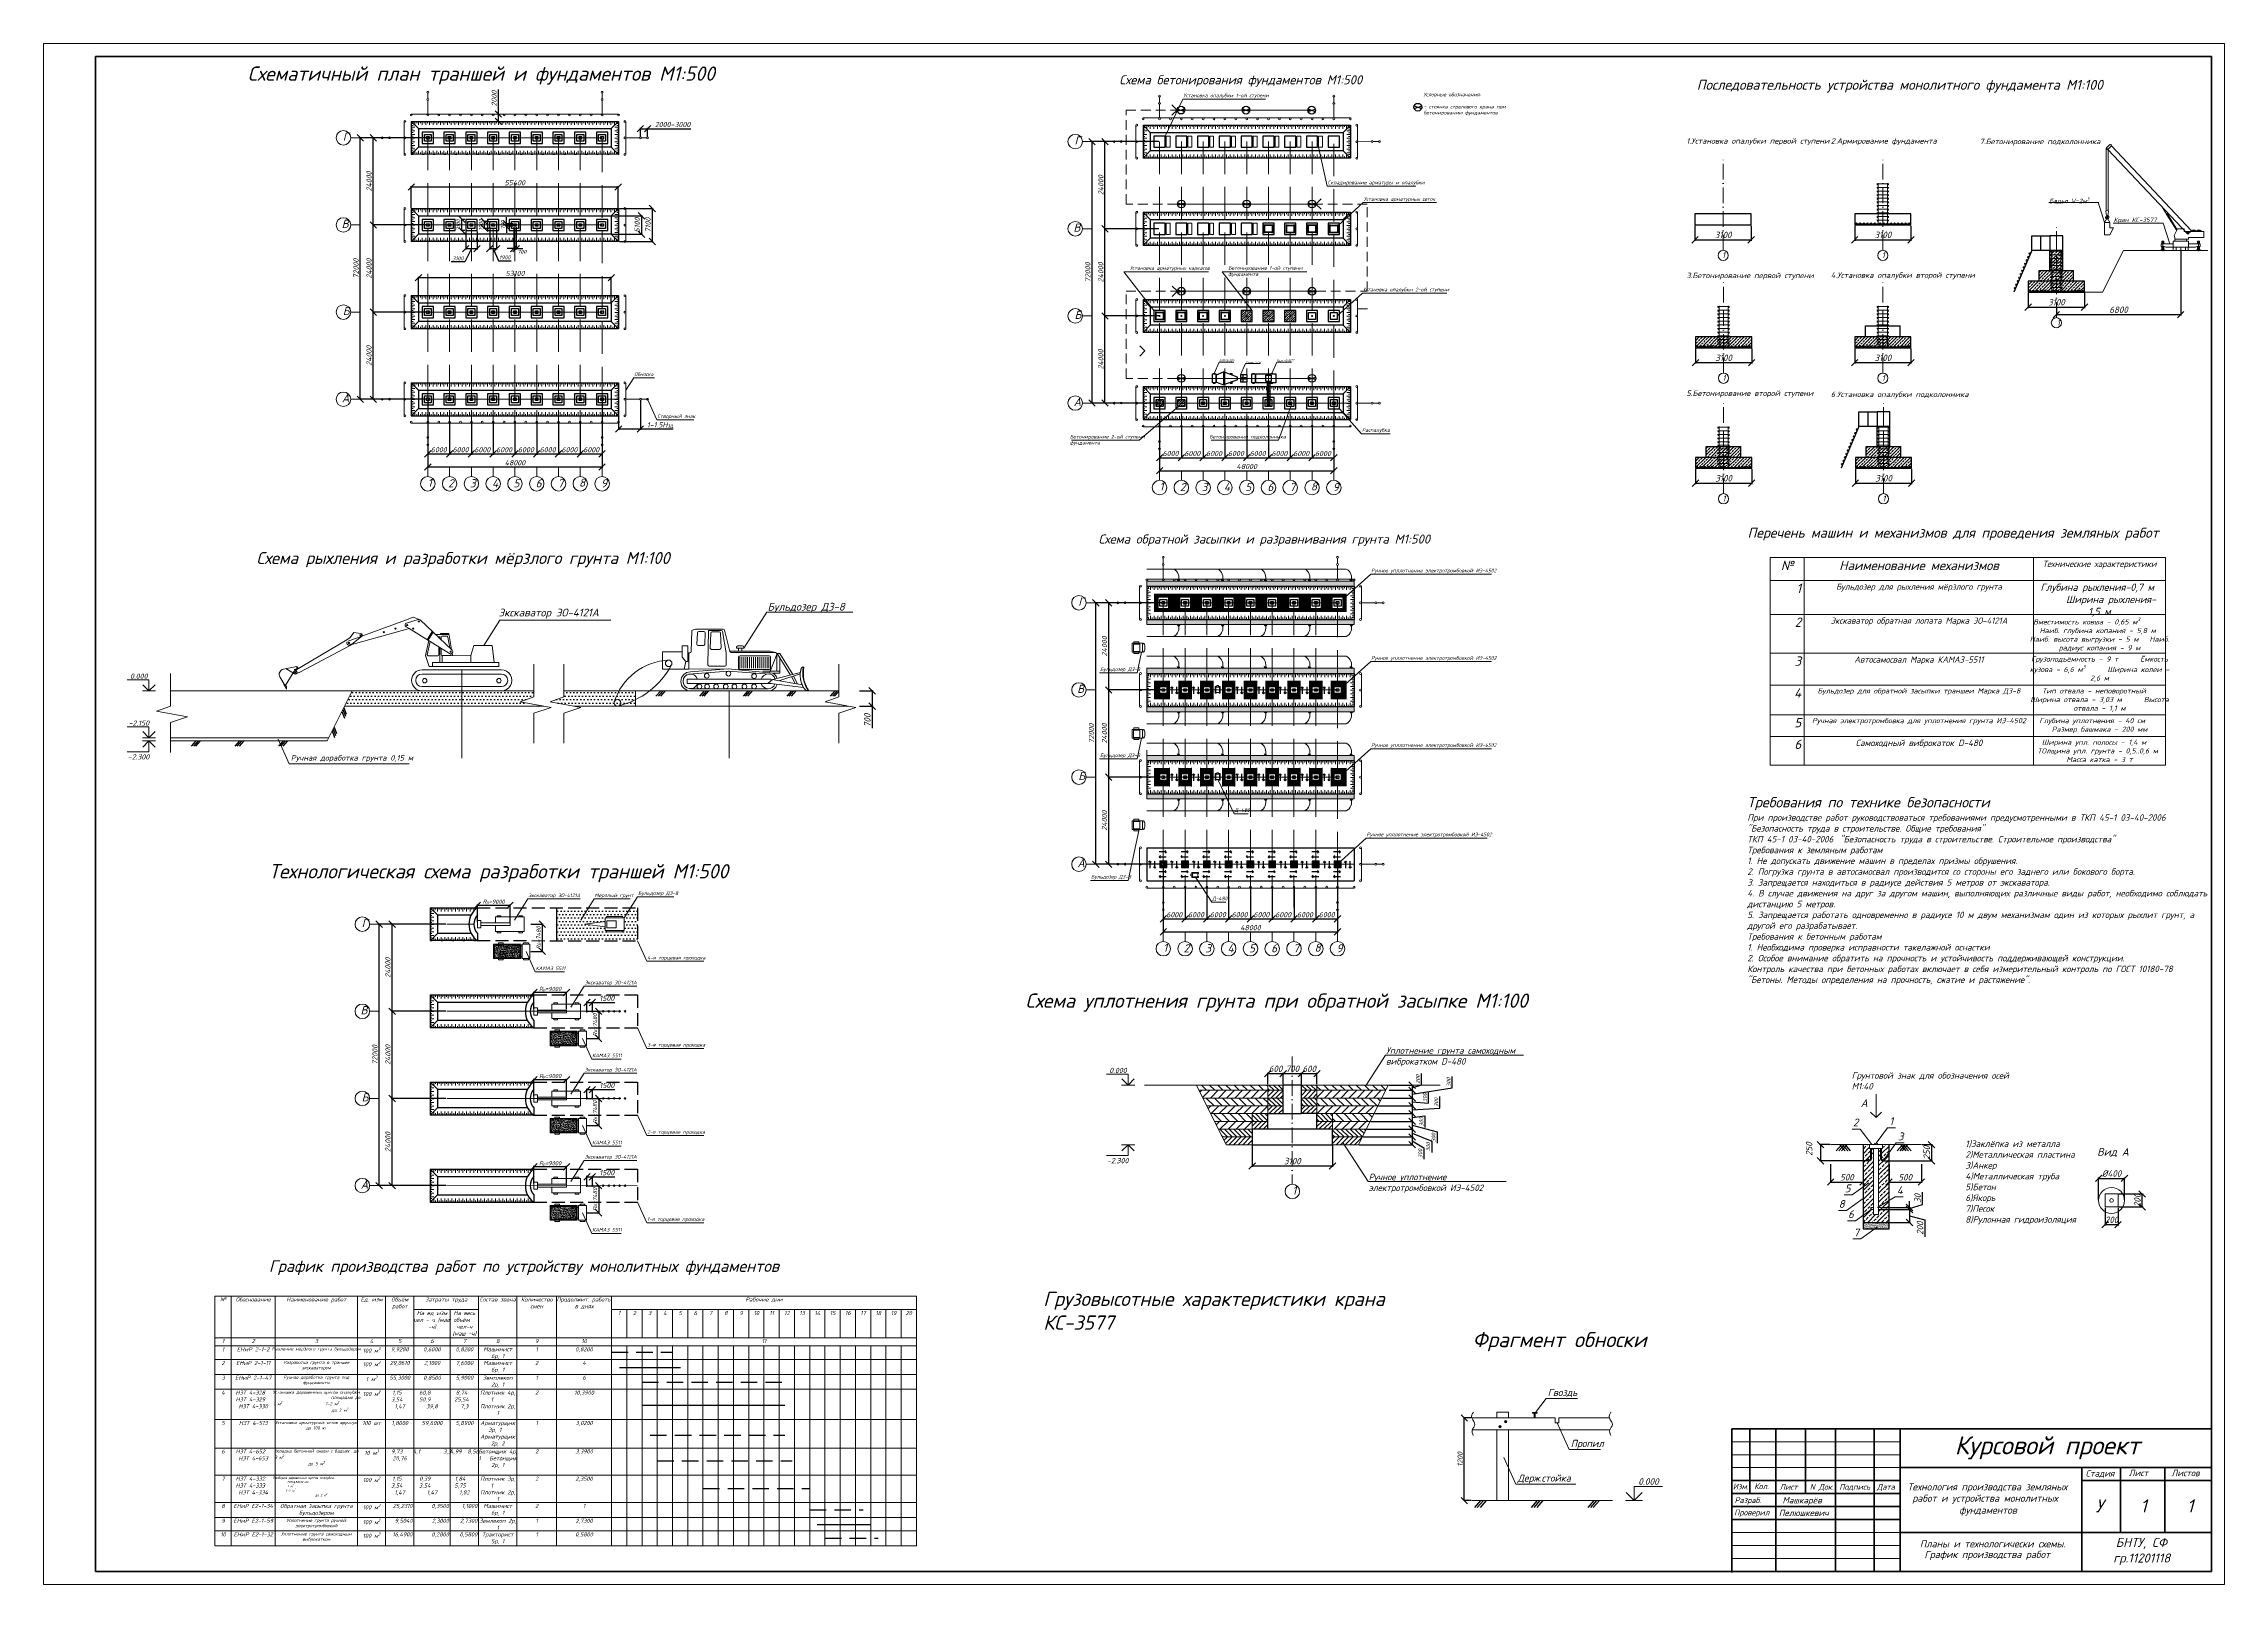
# Model space of a CAD drawing. Header units: millimetres. Extents: x 1422334 to 1587362, y 445536 to 446570.
# Drawn here: x 1585545 to 1586386, y 445976 to 446570 of the extents above; entities that cross this region are included whole.
import ezdxf

# ---------------------------------------------------------------- set-up
doc = ezdxf.new("R2010")
doc.units = ezdxf.units.MM
doc.header["$LTSCALE"] = 50
for name, pattern in [('ACAD_ISO10W100', [18, 12, -3, 0, -3]), ('DASHED', [19.05, 12.7, -6.35]), ('GOST2.303 4', [7, 5, -2, 0])]:
    doc.linetypes.add(name, pattern=pattern)
doc.layers.get('0').update_dxf_attribs({"lineweight": 13})
for name, color, linetype, lineweight in [('Buldoze', 7, 'Continuous', 13), ('Bульдозер', 7, 'Continuous', 13), ('fund transh', 7, 'Continuous', 30), ('grafik', 7, 'Continuous', 13), ('linii_grafika', 7, 'Continuous', 30), ('Risunochki', 7, 'Continuous', 13), ('text', 7, 'Continuous', 13), ('камаз', 7, 'Continuous', 13), ('Линии склона', 7, 'Continuous', 30), ('оси траншей размеры', 7, 'Continuous', 13), ('осноные линии', 7, 'Continuous', 13), ('Слой 0.13', 7, 'Continuous', 9), ('текст', 7, 'Continuous', 30), ('экскаватор', 7, 'Continuous', 13)]:
    doc.layers.add(name, color=color, linetype=linetype, lineweight=lineweight)
doc.styles.get("Standard").update_dxf_attribs({"font": 'isocpeui.ttf'})
doc.styles.add('стиль2', font='isocpeui.ttf')
doc.dimstyles.new('200', dxfattribs={"dimtxt": 2.5, "dimasz": 2.5, "dimexe": 0.3445, "dimexo": 0.3, "dimtad": 1, "dimlfac": 500, "dimtxsty": 'Standard', "dimblk": 'OBLIQUE', "dimcen": 2.5, "dimadec": 0, "dimazin": 0, "dimtfac": 1, "dimtmove": 0, "dimatfit": 3, "dimfxl": 1, "dimarcsym": 0})
pattern_1 = [(45, (1585143.7816, 445576.214), (-0.8980256, 0.8980256), [])]
pattern_2 = [(135, (1585143.7816, 445576.214), (-0.8980256, -0.8980256), [])]
pattern_3 = [(45, (1587044.4437, 445550.9201), (-0.8838835, 0.8838835), []), (45, (1587045.3262, 445550.9201), (-0.8838835, 0.8838835), [0.6, -0.25])]
pattern_4 = [(50, (1585987.76922, 446279.32956), (0.13851865, -0.0121188), [0.0144841, -0.15932506]), (355, (1585987.76922, 446279.32956), (-0.02679628, 0.14526434), [0.01158728, -0.1274605]), (100.45144, (1585987.78076, 446279.32855), (0.11172237, 0.13314553), [0.0123096, -0.13540557]), (46.1842, (1585987.76922, 446279.36818), (0.2061068, -0.0319656), [0.02172614, -0.2389876]), (96.63556, (1585987.7864, 446279.36552), (0.1805031, 0.188123), [0.0184644, -0.20310855]), (351.18415, (1585987.76922, 446279.36818), (0.1805031, 0.188123), [0.0173809, -0.19118986]), (21, (1585987.78853, 446279.35853), (0.11527545, -0.07775428), [0.0144841, -0.15932506]), (326, (1585987.78853, 446279.35853), (0.04698932, 0.1400418), [0.01158728, -0.12746004]), (71.45144, (1585987.79814, 446279.35205), (0.16226477, 0.06228752), [0.0123096, -0.13540534]), (37.5, (1585987.769217, 446279.32956), (0.002348327, 0.064288887), [0, -0.12591507, 0, -0.12939126, 0, -0.12794285]), (7.5, (1585987.76922, 446279.32956), (0.050804326, 0.076169295), [0, -0.07377233, 0, -0.123018255, 0, -0.04876312]), (327.5, (1585987.72615, 446279.32956), (0.10309224, -0.00435568), [0, -0.04828032, 0, -0.1506346, 0, -0.19988052]), (317.5, (1585987.70684, 446279.32956), (0.11262558, 0.01933227), [0, -0.06276442, 0, -0.10003682, 0, -0.14194414])]
pattern_5 = [(50, (1585987.76922, 446312.92956), (0.13851865, -0.0121188), [0.0144841, -0.15932506]), (355, (1585987.76922, 446312.92956), (-0.02679628, 0.14526434), [0.01158728, -0.1274605]), (100.45144, (1585987.78076, 446312.92855), (0.11172237, 0.13314553), [0.0123096, -0.13540557]), (46.1842, (1585987.76922, 446312.96818), (0.2061068, -0.0319656), [0.02172614, -0.2389876]), (96.63556, (1585987.7864, 446312.96552), (0.1805031, 0.188123), [0.0184644, -0.20310855]), (351.18415, (1585987.76922, 446312.96818), (0.1805031, 0.188123), [0.0173809, -0.19118986]), (21, (1585987.78853, 446312.95853), (0.11527545, -0.07775428), [0.0144841, -0.15932506]), (326, (1585987.78853, 446312.95853), (0.04698932, 0.1400418), [0.01158728, -0.12746004]), (71.45144, (1585987.79814, 446312.95205), (0.16226477, 0.06228752), [0.0123096, -0.13540534]), (37.5, (1585987.769217, 446312.92956), (0.002348327, 0.064288887), [0, -0.12591507, 0, -0.12939126, 0, -0.12794285]), (7.5, (1585987.76922, 446312.92956), (0.050804326, 0.076169295), [0, -0.07377233, 0, -0.123018255, 0, -0.04876312]), (327.5, (1585987.72615, 446312.92956), (0.10309224, -0.00435568), [0, -0.04828032, 0, -0.1506346, 0, -0.19988052]), (317.5, (1585987.70684, 446312.92956), (0.11262558, 0.01933227), [0, -0.06276442, 0, -0.10003682, 0, -0.14194414])]

# ---------------------------------------------------------------- blocks, each defined once
blk = doc.blocks.new('_Oblique')
at = {"color": 0, "linetype": 'ByBlock', "lineweight": -2}
blk.add_line((-0.5, -0.5), (0.5, 0.5), dxfattribs=at)
blk = doc.blocks.new('*D2150')
at = {"layer": 'Defpoints', "color": 0, "ltscale": 10000, "transparency": 16777216}
for p in [(1585693, 446432.6), (1585760.2, 446432.6), (1585760.2, 446406.52)]:
    blk.add_point(p, dxfattribs=at)
at = {"layer": 'оси траншей размеры', "color": 0, "lineweight": -2, "ltscale": 10000, "transparency": 16777216}
for p, q in [((1585693, 446432.3), (1585693, 446406.18)), ((1585760.2, 446432.3), (1585760.2, 446406.18)), ((1585693, 446406.52), (1585760.2, 446406.52))]:
    blk.add_line(p, q, dxfattribs=at)
at = {"layer": 'оси траншей размеры', "color": 0, "lineweight": -2, "ltscale": 10000, "transparency": 16777216, "xscale": 2.5, "yscale": 2.5, "zscale": 2.5, "rotation": 180}
blk.add_blockref('_Oblique', (1585693, 446406.52), dxfattribs=at)
at = {"layer": 'оси траншей размеры', "color": 0, "lineweight": -2, "ltscale": 10000, "transparency": 16777216, "xscale": 2.5, "yscale": 2.5, "zscale": 2.5}
blk.add_blockref('_Oblique', (1585760.2, 446406.52), dxfattribs=at)
at = {"layer": 'оси траншей размеры', "color": 0, "ltscale": 10000, "transparency": 16777216, "insert": (1585726.6, 446408.15), "char_height": 2, "attachment_point": 5}
blk.add_mtext('48000', dxfattribs=at)
blk = doc.blocks.new('*D2151')
at = {"layer": 'Defpoints', "color": 0, "ltscale": 10000, "transparency": 16777216}
for p in [(1585774.97, 446533.39), (1585777.77, 446536.9), (1585777.77, 446533.39)]:
    blk.add_point(p, dxfattribs=at)
at = {"layer": 'оси траншей размеры', "color": 0, "lineweight": -2, "ltscale": 10000, "transparency": 16777216}
for p, q in [((1585774.97, 446533.69), (1585774.97, 446537.25)), ((1585774.97, 446536.9), (1585777.77, 446536.9)), ((1585777.77, 446533.69), (1585777.77, 446537.25)), ((1585777.77, 446536.9), (1585794.47, 446536.9))]:
    blk.add_line(p, q, dxfattribs=at)
at = {"layer": 'оси траншей размеры', "color": 0, "lineweight": -2, "ltscale": 10000, "transparency": 16777216, "xscale": 2.5, "yscale": 2.5, "zscale": 2.5, "rotation": 180}
blk.add_blockref('_Oblique', (1585774.97, 446536.9), dxfattribs=at)
at = {"layer": 'оси траншей размеры', "color": 0, "lineweight": -2, "ltscale": 10000, "transparency": 16777216, "xscale": 2.5, "yscale": 2.5, "zscale": 2.5}
blk.add_blockref('_Oblique', (1585777.77, 446536.9), dxfattribs=at)
at = {"layer": 'оси траншей размеры', "color": 0, "ltscale": 10000, "transparency": 16777216, "insert": (1585787.37, 446538.53), "char_height": 2, "width": 7.1231, "attachment_point": 5}
blk.add_mtext('2000-3000', dxfattribs=at)
blk = doc.blocks.new('*D2152')
at = {"layer": 'Defpoints', "color": 0, "ltscale": 10000, "transparency": 16777216}
for p in [(1585693, 446423.41), (1585701.4, 446423.41), (1585701.4, 446411.54)]:
    blk.add_point(p, dxfattribs=at)
at = {"layer": 'оси траншей размеры', "color": 0, "lineweight": -2, "ltscale": 10000, "transparency": 16777216}
for p, q in [((1585693, 446423.11), (1585693, 446411.19)), ((1585701.4, 446423.11), (1585701.4, 446411.19)), ((1585693, 446411.54), (1585701.4, 446411.54))]:
    blk.add_line(p, q, dxfattribs=at)
at = {"layer": 'оси траншей размеры', "color": 0, "lineweight": -2, "ltscale": 10000, "transparency": 16777216, "xscale": 2.5, "yscale": 2.5, "zscale": 2.5, "rotation": 180}
blk.add_blockref('_Oblique', (1585693, 446411.54), dxfattribs=at)
at = {"layer": 'оси траншей размеры', "color": 0, "lineweight": -2, "ltscale": 10000, "transparency": 16777216, "xscale": 2.5, "yscale": 2.5, "zscale": 2.5}
blk.add_blockref('_Oblique', (1585701.4, 446411.54), dxfattribs=at)
at = {"layer": 'оси траншей размеры', "color": 0, "ltscale": 10000, "transparency": 16777216, "insert": (1585697.2, 446413.16), "char_height": 2, "attachment_point": 5}
blk.add_mtext('6000', dxfattribs=at)
blk = doc.blocks.new('*D2153')
at = {"layer": 'Defpoints', "color": 0, "ltscale": 10000, "transparency": 16777216}
for p in [(1585701.4, 446423.41), (1585709.8, 446423.41), (1585709.8, 446411.54)]:
    blk.add_point(p, dxfattribs=at)
at = {"layer": 'оси траншей размеры', "color": 0, "lineweight": -2, "ltscale": 10000, "transparency": 16777216}
for p, q in [((1585701.4, 446423.11), (1585701.4, 446411.19)), ((1585709.8, 446423.11), (1585709.8, 446411.19)), ((1585701.4, 446411.54), (1585709.8, 446411.54))]:
    blk.add_line(p, q, dxfattribs=at)
at = {"layer": 'оси траншей размеры', "color": 0, "lineweight": -2, "ltscale": 10000, "transparency": 16777216, "xscale": 2.5, "yscale": 2.5, "zscale": 2.5, "rotation": 180}
blk.add_blockref('_Oblique', (1585701.4, 446411.54), dxfattribs=at)
at = {"layer": 'оси траншей размеры', "color": 0, "lineweight": -2, "ltscale": 10000, "transparency": 16777216, "xscale": 2.5, "yscale": 2.5, "zscale": 2.5}
blk.add_blockref('_Oblique', (1585709.8, 446411.54), dxfattribs=at)
at = {"layer": 'оси траншей размеры', "color": 0, "ltscale": 10000, "transparency": 16777216, "insert": (1585705.6, 446413.16), "char_height": 2, "attachment_point": 5}
blk.add_mtext('6000', dxfattribs=at)
blk = doc.blocks.new('*D2154')
at = {"layer": 'Defpoints', "color": 0, "ltscale": 10000, "transparency": 16777216}
for p in [(1585709.8, 446423.41), (1585718.2, 446423.41), (1585718.2, 446411.54)]:
    blk.add_point(p, dxfattribs=at)
at = {"layer": 'оси траншей размеры', "color": 0, "lineweight": -2, "ltscale": 10000, "transparency": 16777216}
for p, q in [((1585709.8, 446423.11), (1585709.8, 446411.19)), ((1585718.2, 446423.11), (1585718.2, 446411.19)), ((1585709.8, 446411.54), (1585718.2, 446411.54))]:
    blk.add_line(p, q, dxfattribs=at)
at = {"layer": 'оси траншей размеры', "color": 0, "lineweight": -2, "ltscale": 10000, "transparency": 16777216, "xscale": 2.5, "yscale": 2.5, "zscale": 2.5, "rotation": 180}
blk.add_blockref('_Oblique', (1585709.8, 446411.54), dxfattribs=at)
at = {"layer": 'оси траншей размеры', "color": 0, "lineweight": -2, "ltscale": 10000, "transparency": 16777216, "xscale": 2.5, "yscale": 2.5, "zscale": 2.5}
blk.add_blockref('_Oblique', (1585718.2, 446411.54), dxfattribs=at)
at = {"layer": 'оси траншей размеры', "color": 0, "ltscale": 10000, "transparency": 16777216, "insert": (1585714, 446413.16), "char_height": 2, "attachment_point": 5}
blk.add_mtext('6000', dxfattribs=at)
blk = doc.blocks.new('*D2155')
at = {"layer": 'Defpoints', "color": 0, "ltscale": 10000, "transparency": 16777216}
for p in [(1585718.2, 446423.41), (1585726.6, 446423.41), (1585726.6, 446411.54)]:
    blk.add_point(p, dxfattribs=at)
at = {"layer": 'оси траншей размеры', "color": 0, "lineweight": -2, "ltscale": 10000, "transparency": 16777216}
for p, q in [((1585718.2, 446423.11), (1585718.2, 446411.19)), ((1585726.6, 446423.11), (1585726.6, 446411.19)), ((1585718.2, 446411.54), (1585726.6, 446411.54))]:
    blk.add_line(p, q, dxfattribs=at)
at = {"layer": 'оси траншей размеры', "color": 0, "lineweight": -2, "ltscale": 10000, "transparency": 16777216, "xscale": 2.5, "yscale": 2.5, "zscale": 2.5, "rotation": 180}
blk.add_blockref('_Oblique', (1585718.2, 446411.54), dxfattribs=at)
at = {"layer": 'оси траншей размеры', "color": 0, "lineweight": -2, "ltscale": 10000, "transparency": 16777216, "xscale": 2.5, "yscale": 2.5, "zscale": 2.5}
blk.add_blockref('_Oblique', (1585726.6, 446411.54), dxfattribs=at)
at = {"layer": 'оси траншей размеры', "color": 0, "ltscale": 10000, "transparency": 16777216, "insert": (1585722.4, 446413.16), "char_height": 2, "attachment_point": 5}
blk.add_mtext('6000', dxfattribs=at)
blk = doc.blocks.new('*D2156')
at = {"layer": 'Defpoints', "color": 0, "ltscale": 10000, "transparency": 16777216}
for p in [(1585726.6, 446423.41), (1585735, 446423.41), (1585735, 446411.54)]:
    blk.add_point(p, dxfattribs=at)
at = {"layer": 'оси траншей размеры', "color": 0, "lineweight": -2, "ltscale": 10000, "transparency": 16777216}
for p, q in [((1585726.6, 446423.11), (1585726.6, 446411.19)), ((1585735, 446423.11), (1585735, 446411.19)), ((1585726.6, 446411.54), (1585735, 446411.54))]:
    blk.add_line(p, q, dxfattribs=at)
at = {"layer": 'оси траншей размеры', "color": 0, "lineweight": -2, "ltscale": 10000, "transparency": 16777216, "xscale": 2.5, "yscale": 2.5, "zscale": 2.5, "rotation": 180}
blk.add_blockref('_Oblique', (1585726.6, 446411.54), dxfattribs=at)
at = {"layer": 'оси траншей размеры', "color": 0, "lineweight": -2, "ltscale": 10000, "transparency": 16777216, "xscale": 2.5, "yscale": 2.5, "zscale": 2.5}
blk.add_blockref('_Oblique', (1585735, 446411.54), dxfattribs=at)
at = {"layer": 'оси траншей размеры', "color": 0, "ltscale": 10000, "transparency": 16777216, "insert": (1585730.8, 446413.16), "char_height": 2, "attachment_point": 5}
blk.add_mtext('6000', dxfattribs=at)
blk = doc.blocks.new('*D2157')
at = {"layer": 'Defpoints', "color": 0, "ltscale": 10000, "transparency": 16777216}
for p in [(1585735, 446423.41), (1585743.4, 446423.41), (1585743.4, 446411.54)]:
    blk.add_point(p, dxfattribs=at)
at = {"layer": 'оси траншей размеры', "color": 0, "lineweight": -2, "ltscale": 10000, "transparency": 16777216}
for p, q in [((1585735, 446423.11), (1585735, 446411.19)), ((1585743.4, 446423.11), (1585743.4, 446411.19)), ((1585735, 446411.54), (1585743.4, 446411.54))]:
    blk.add_line(p, q, dxfattribs=at)
at = {"layer": 'оси траншей размеры', "color": 0, "lineweight": -2, "ltscale": 10000, "transparency": 16777216, "xscale": 2.5, "yscale": 2.5, "zscale": 2.5, "rotation": 180}
blk.add_blockref('_Oblique', (1585735, 446411.54), dxfattribs=at)
at = {"layer": 'оси траншей размеры', "color": 0, "lineweight": -2, "ltscale": 10000, "transparency": 16777216, "xscale": 2.5, "yscale": 2.5, "zscale": 2.5}
blk.add_blockref('_Oblique', (1585743.4, 446411.54), dxfattribs=at)
at = {"layer": 'оси траншей размеры', "color": 0, "ltscale": 10000, "transparency": 16777216, "insert": (1585739.2, 446413.16), "char_height": 2, "attachment_point": 5}
blk.add_mtext('6000', dxfattribs=at)
blk = doc.blocks.new('*D2158')
at = {"layer": 'Defpoints', "color": 0, "ltscale": 10000, "transparency": 16777216}
for p in [(1585743.4, 446423.41), (1585751.8, 446423.41), (1585751.8, 446411.54)]:
    blk.add_point(p, dxfattribs=at)
at = {"layer": 'оси траншей размеры', "color": 0, "lineweight": -2, "ltscale": 10000, "transparency": 16777216}
for p, q in [((1585743.4, 446423.11), (1585743.4, 446411.19)), ((1585751.8, 446423.11), (1585751.8, 446411.19)), ((1585743.4, 446411.54), (1585751.8, 446411.54))]:
    blk.add_line(p, q, dxfattribs=at)
at = {"layer": 'оси траншей размеры', "color": 0, "lineweight": -2, "ltscale": 10000, "transparency": 16777216, "xscale": 2.5, "yscale": 2.5, "zscale": 2.5, "rotation": 180}
blk.add_blockref('_Oblique', (1585743.4, 446411.54), dxfattribs=at)
at = {"layer": 'оси траншей размеры', "color": 0, "lineweight": -2, "ltscale": 10000, "transparency": 16777216, "xscale": 2.5, "yscale": 2.5, "zscale": 2.5}
blk.add_blockref('_Oblique', (1585751.8, 446411.54), dxfattribs=at)
at = {"layer": 'оси траншей размеры', "color": 0, "ltscale": 10000, "transparency": 16777216, "insert": (1585747.6, 446413.16), "char_height": 2, "attachment_point": 5}
blk.add_mtext('6000', dxfattribs=at)
blk = doc.blocks.new('*D2159')
at = {"layer": 'Defpoints', "color": 0, "ltscale": 10000, "transparency": 16777216}
for p in [(1585751.8, 446423.41), (1585760.2, 446423.41), (1585760.2, 446411.54)]:
    blk.add_point(p, dxfattribs=at)
at = {"layer": 'оси траншей размеры', "color": 0, "lineweight": -2, "ltscale": 10000, "transparency": 16777216}
for p, q in [((1585751.8, 446423.11), (1585751.8, 446411.19)), ((1585760.2, 446423.11), (1585760.2, 446411.19)), ((1585751.8, 446411.54), (1585760.2, 446411.54))]:
    blk.add_line(p, q, dxfattribs=at)
at = {"layer": 'оси траншей размеры', "color": 0, "lineweight": -2, "ltscale": 10000, "transparency": 16777216, "xscale": 2.5, "yscale": 2.5, "zscale": 2.5, "rotation": 180}
blk.add_blockref('_Oblique', (1585751.8, 446411.54), dxfattribs=at)
at = {"layer": 'оси траншей размеры', "color": 0, "lineweight": -2, "ltscale": 10000, "transparency": 16777216, "xscale": 2.5, "yscale": 2.5, "zscale": 2.5}
blk.add_blockref('_Oblique', (1585760.2, 446411.54), dxfattribs=at)
at = {"layer": 'оси траншей размеры', "color": 0, "ltscale": 10000, "transparency": 16777216, "insert": (1585756, 446413.16), "char_height": 2, "attachment_point": 5}
blk.add_mtext('6000', dxfattribs=at)
blk = doc.blocks.new('*D2160')
at = {"layer": 'Defpoints', "color": 0, "ltscale": 10000, "transparency": 16777216}
for p in [(1585766.57, 446432.59), (1585774.97, 446432.59), (1585774.97, 446421.16)]:
    blk.add_point(p, dxfattribs=at)
at = {"layer": 'оси траншей размеры', "color": 0, "lineweight": -2, "ltscale": 10000, "transparency": 16777216}
for p, q in [((1585766.57, 446432.29), (1585766.57, 446420.81)), ((1585774.97, 446432.29), (1585774.97, 446420.81)), ((1585766.57, 446421.16), (1585774.97, 446421.16)), ((1585774.97, 446421.16), (1585787.59, 446421.16))]:
    blk.add_line(p, q, dxfattribs=at)
at = {"layer": 'оси траншей размеры', "color": 0, "lineweight": -2, "ltscale": 10000, "transparency": 16777216, "xscale": 2.5, "yscale": 2.5, "zscale": 2.5, "rotation": 180}
blk.add_blockref('_Oblique', (1585766.57, 446421.16), dxfattribs=at)
at = {"layer": 'оси траншей размеры', "color": 0, "lineweight": -2, "ltscale": 10000, "transparency": 16777216, "xscale": 2.5, "yscale": 2.5, "zscale": 2.5}
blk.add_blockref('_Oblique', (1585774.97, 446421.16), dxfattribs=at)
at = {"layer": 'оси траншей размеры', "color": 0, "ltscale": 10000, "transparency": 16777216, "insert": (1585782.53, 446422.78), "char_height": 2, "attachment_point": 5}
blk.add_mtext('1-1.5H{\\H0.7x;\\S^ зд;}', dxfattribs=at)
blk = doc.blocks.new('*D2161')
at = {"layer": 'Defpoints', "color": 0, "ltscale": 10000, "transparency": 16777216}
for p in [(1585707.63, 446497.61), (1585711.97, 446497.61), (1585711.97, 446490.68)]:
    blk.add_point(p, dxfattribs=at)
at = {"layer": 'оси траншей размеры', "color": 0, "lineweight": -2, "ltscale": 10000, "transparency": 16777216}
for p, q in [((1585707.63, 446497.31), (1585707.63, 446490.34)), ((1585711.97, 446497.31), (1585711.97, 446490.34)), ((1585709.8, 446490.68), (1585707.22, 446485.56)), ((1585707.63, 446490.68), (1585711.97, 446490.68)), ((1585707.22, 446485.56), (1585702.01, 446485.56))]:
    blk.add_line(p, q, dxfattribs=at)
at = {"layer": 'оси траншей размеры', "color": 0, "lineweight": -2, "ltscale": 10000, "transparency": 16777216, "xscale": 2.5, "yscale": 2.5, "zscale": 2.5, "rotation": 180}
blk.add_blockref('_Oblique', (1585707.63, 446490.68), dxfattribs=at)
at = {"layer": 'оси траншей размеры', "color": 0, "lineweight": -2, "ltscale": 10000, "transparency": 16777216, "xscale": 2.5, "yscale": 2.5, "zscale": 2.5}
blk.add_blockref('_Oblique', (1585711.97, 446490.68), dxfattribs=at)
at = {"layer": 'оси траншей размеры', "color": 0, "ltscale": 10000, "transparency": 16777216, "insert": (1585704.62, 446486.93), "char_height": 1.5, "attachment_point": 5}
blk.add_mtext('3100', dxfattribs=at)
blk = doc.blocks.new('*D2162')
at = {"layer": 'Defpoints', "color": 0, "ltscale": 10000, "transparency": 16777216}
for p in [(1585706.17, 446501.95), (1585707.63, 446501.95), (1585707.63, 446497.61)]:
    blk.add_point(p, dxfattribs=at)
at = {"layer": 'оси траншей размеры', "color": 0, "lineweight": -2, "ltscale": 10000, "transparency": 16777216}
for p, q in [((1585707.33, 446501.95), (1585705.82, 446501.95)), ((1585707.33, 446497.61), (1585705.82, 446497.61)), ((1585706.17, 446497.61), (1585706.17, 446501.95))]:
    blk.add_line(p, q, dxfattribs=at)
at = {"layer": 'оси траншей размеры', "color": 0, "lineweight": -2, "ltscale": 10000, "transparency": 16777216, "xscale": 2.5, "yscale": 2.5, "zscale": 2.5}
for p, rotation in [((1585706.17, 446501.95), 90), ((1585706.17, 446497.61), 270)]:
    blk.add_blockref('_Oblique', p, dxfattribs=dict(at, rotation=rotation))
at = {"layer": 'оси траншей размеры', "color": 0, "ltscale": 10000, "transparency": 16777216, "insert": (1585704.79, 446499.78), "char_height": 1.5, "attachment_point": 5, "rotation": 90}
blk.add_mtext('3100', dxfattribs=at)
blk = doc.blocks.new('*D2163')
at = {"layer": 'Defpoints', "color": 0, "ltscale": 10000, "transparency": 16777216}
for p in [(1585716.87, 446498.47), (1585719.53, 446498.47), (1585719.53, 446490.68)]:
    blk.add_point(p, dxfattribs=at)
at = {"layer": 'оси траншей размеры', "color": 0, "lineweight": -2, "ltscale": 10000, "transparency": 16777216}
for p, q in [((1585716.87, 446498.17), (1585716.87, 446490.34)), ((1585719.53, 446498.17), (1585719.53, 446490.34)), ((1585716.87, 446490.68), (1585719.53, 446490.68)), ((1585718.2, 446490.68), (1585720.23, 446485.92)), ((1585720.23, 446485.92), (1585725.17, 446485.92))]:
    blk.add_line(p, q, dxfattribs=at)
at = {"layer": 'оси траншей размеры', "color": 0, "lineweight": -2, "ltscale": 10000, "transparency": 16777216, "xscale": 2.5, "yscale": 2.5, "zscale": 2.5, "rotation": 180}
blk.add_blockref('_Oblique', (1585716.87, 446490.68), dxfattribs=at)
at = {"layer": 'оси траншей размеры', "color": 0, "lineweight": -2, "ltscale": 10000, "transparency": 16777216, "xscale": 2.5, "yscale": 2.5, "zscale": 2.5}
blk.add_blockref('_Oblique', (1585719.53, 446490.68), dxfattribs=at)
at = {"layer": 'оси траншей размеры', "color": 0, "ltscale": 10000, "transparency": 16777216, "insert": (1585722.7, 446487.3), "char_height": 1.5, "attachment_point": 5}
blk.add_mtext('1900', dxfattribs=at)
blk = doc.blocks.new('*D2164')
at = {"layer": 'Defpoints', "color": 0, "ltscale": 10000, "transparency": 16777216}
for p in [(1585714.85, 446501.13), (1585716.87, 446501.13), (1585716.87, 446498.47)]:
    blk.add_point(p, dxfattribs=at)
at = {"layer": 'оси траншей размеры', "color": 0, "lineweight": -2, "ltscale": 10000, "transparency": 16777216}
for p, q in [((1585716.57, 446501.13), (1585714.51, 446501.13)), ((1585716.57, 446498.47), (1585714.51, 446498.47)), ((1585714.85, 446498.47), (1585714.85, 446501.13))]:
    blk.add_line(p, q, dxfattribs=at)
at = {"layer": 'оси траншей размеры', "color": 0, "lineweight": -2, "ltscale": 10000, "transparency": 16777216, "xscale": 2.5, "yscale": 2.5, "zscale": 2.5}
for p, rotation in [((1585714.85, 446501.13), 90), ((1585714.85, 446498.47), 270)]:
    blk.add_blockref('_Oblique', p, dxfattribs=dict(at, rotation=rotation))
at = {"layer": 'оси траншей размеры', "color": 0, "ltscale": 10000, "transparency": 16777216, "insert": (1585713.48, 446499.8), "char_height": 1.5, "attachment_point": 5, "rotation": 90}
blk.add_mtext('1900', dxfattribs=at)
blk = doc.blocks.new('*D2165')
at = {"layer": 'Defpoints', "color": 0, "ltscale": 10000, "transparency": 16777216}
for p in [(1585726.11, 446499.31), (1585727.09, 446499.31), (1585727.09, 446490.68)]:
    blk.add_point(p, dxfattribs=at)
at = {"layer": 'оси траншей размеры', "color": 0, "lineweight": -2, "ltscale": 10000, "transparency": 16777216}
for p, q in [((1585726.11, 446499.01), (1585726.11, 446490.34)), ((1585727.09, 446499.01), (1585727.09, 446490.34)), ((1585726.11, 446490.68), (1585723.61, 446490.68)), ((1585726.11, 446490.68), (1585727.09, 446490.68)), ((1585727.09, 446490.68), (1585729.59, 446490.68))]:
    blk.add_line(p, q, dxfattribs=at)
at = {"layer": 'оси траншей размеры', "color": 0, "lineweight": -2, "ltscale": 10000, "transparency": 16777216, "xscale": 2.5, "yscale": 2.5, "zscale": 2.5}
blk.add_blockref('_Oblique', (1585726.11, 446490.68), dxfattribs=at)
at = {"layer": 'оси траншей размеры', "color": 0, "lineweight": -2, "ltscale": 10000, "transparency": 16777216, "xscale": 2.5, "yscale": 2.5, "zscale": 2.5, "rotation": 180}
blk.add_blockref('_Oblique', (1585727.09, 446490.68), dxfattribs=at)
at = {"layer": 'оси траншей размеры', "color": 0, "ltscale": 10000, "transparency": 16777216, "insert": (1585729.26, 446489.46), "char_height": 1.5, "attachment_point": 5}
blk.add_mtext('700', dxfattribs=at)
blk = doc.blocks.new('*D2166')
at = {"layer": 'Defpoints', "color": 0, "ltscale": 10000, "transparency": 16777216}
for p in [(1585723.3, 446500.29), (1585726.11, 446500.29), (1585726.11, 446499.31)]:
    blk.add_point(p, dxfattribs=at)
at = {"layer": 'оси траншей размеры', "color": 0, "lineweight": -2, "ltscale": 10000, "transparency": 16777216}
for p, q in [((1585725.81, 446500.29), (1585722.96, 446500.29)), ((1585725.81, 446499.31), (1585722.96, 446499.31)), ((1585723.3, 446500.29), (1585723.3, 446502.79)), ((1585723.3, 446499.31), (1585723.3, 446500.29)), ((1585723.3, 446499.31), (1585723.3, 446496.81))]:
    blk.add_line(p, q, dxfattribs=at)
at = {"layer": 'оси траншей размеры', "color": 0, "lineweight": -2, "ltscale": 10000, "transparency": 16777216, "xscale": 2.5, "yscale": 2.5, "zscale": 2.5}
for p, rotation in [((1585723.3, 446500.29), 270), ((1585723.3, 446499.31), 90)]:
    blk.add_blockref('_Oblique', p, dxfattribs=dict(at, rotation=rotation))
at = {"layer": 'оси траншей размеры', "color": 0, "ltscale": 10000, "transparency": 16777216, "insert": (1585721.92, 446499.8), "char_height": 1.5, "attachment_point": 5, "rotation": 90}
blk.add_mtext('700', dxfattribs=at)
blk = doc.blocks.new('*D2167')
at = {"layer": 'Defpoints', "color": 0, "ltscale": 10000, "transparency": 16777216}
for p in [(1585671.96, 446466.2), (1585693, 446466.2), (1585693, 446432.6)]:
    blk.add_point(p, dxfattribs=at)
at = {"layer": 'оси траншей размеры', "color": 0, "lineweight": -2, "ltscale": 10000, "transparency": 16777216}
for p, q in [((1585692.7, 446466.2), (1585671.62, 446466.2)), ((1585671.96, 446432.6), (1585671.96, 446466.2)), ((1585692.7, 446432.6), (1585671.62, 446432.6))]:
    blk.add_line(p, q, dxfattribs=at)
at = {"layer": 'оси траншей размеры', "color": 0, "lineweight": -2, "ltscale": 10000, "transparency": 16777216, "xscale": 2.5, "yscale": 2.5, "zscale": 2.5}
for p, rotation in [((1585671.96, 446466.2), 90), ((1585671.96, 446432.6), 270)]:
    blk.add_blockref('_Oblique', p, dxfattribs=dict(at, rotation=rotation))
at = {"layer": 'оси траншей размеры', "color": 0, "ltscale": 10000, "transparency": 16777216, "insert": (1585670.34, 446449.4), "char_height": 2, "attachment_point": 5, "rotation": 90}
blk.add_mtext('24000', dxfattribs=at)
blk = doc.blocks.new('*D2168')
at = {"layer": 'Defpoints', "color": 0, "ltscale": 10000, "transparency": 16777216}
for p in [(1585671.96, 446499.8), (1585693, 446499.8), (1585693, 446466.2)]:
    blk.add_point(p, dxfattribs=at)
at = {"layer": 'оси траншей размеры', "color": 0, "lineweight": -2, "ltscale": 10000, "transparency": 16777216}
for p, q in [((1585692.7, 446499.8), (1585671.62, 446499.8)), ((1585671.96, 446466.2), (1585671.96, 446499.8)), ((1585692.7, 446466.2), (1585671.62, 446466.2))]:
    blk.add_line(p, q, dxfattribs=at)
at = {"layer": 'оси траншей размеры', "color": 0, "lineweight": -2, "ltscale": 10000, "transparency": 16777216, "xscale": 2.5, "yscale": 2.5, "zscale": 2.5}
for p, rotation in [((1585671.96, 446499.8), 90), ((1585671.96, 446466.2), 270)]:
    blk.add_blockref('_Oblique', p, dxfattribs=dict(at, rotation=rotation))
at = {"layer": 'оси траншей размеры', "color": 0, "ltscale": 10000, "transparency": 16777216, "insert": (1585670.34, 446483), "char_height": 2, "attachment_point": 5, "rotation": 90}
blk.add_mtext('24000', dxfattribs=at)
blk = doc.blocks.new('*D2169')
at = {"layer": 'Defpoints', "color": 0, "ltscale": 10000, "transparency": 16777216}
for p in [(1585671.96, 446533.4), (1585693, 446533.4), (1585693, 446499.8)]:
    blk.add_point(p, dxfattribs=at)
at = {"layer": 'оси траншей размеры', "color": 0, "lineweight": -2, "ltscale": 10000, "transparency": 16777216}
for p, q in [((1585692.7, 446533.4), (1585671.62, 446533.4)), ((1585671.96, 446499.8), (1585671.96, 446533.4)), ((1585692.7, 446499.8), (1585671.62, 446499.8))]:
    blk.add_line(p, q, dxfattribs=at)
at = {"layer": 'оси траншей размеры', "color": 0, "lineweight": -2, "ltscale": 10000, "transparency": 16777216, "xscale": 2.5, "yscale": 2.5, "zscale": 2.5}
for p, rotation in [((1585671.96, 446533.4), 90), ((1585671.96, 446499.8), 270)]:
    blk.add_blockref('_Oblique', p, dxfattribs=dict(at, rotation=rotation))
at = {"layer": 'оси траншей размеры', "color": 0, "ltscale": 10000, "transparency": 16777216, "insert": (1585670.34, 446516.6), "char_height": 2, "attachment_point": 5, "rotation": 90}
blk.add_mtext('24000', dxfattribs=at)
blk = doc.blocks.new('*D2170')
at = {"layer": 'Defpoints', "color": 0, "ltscale": 10000, "transparency": 16777216}
for p in [(1585666.96, 446533.4), (1585693, 446533.4), (1585693, 446432.6)]:
    blk.add_point(p, dxfattribs=at)
at = {"layer": 'оси траншей размеры', "color": 0, "lineweight": -2, "ltscale": 10000, "transparency": 16777216}
for p, q in [((1585692.7, 446533.4), (1585666.61, 446533.4)), ((1585666.96, 446432.6), (1585666.96, 446533.4)), ((1585692.7, 446432.6), (1585666.61, 446432.6))]:
    blk.add_line(p, q, dxfattribs=at)
at = {"layer": 'оси траншей размеры', "color": 0, "lineweight": -2, "ltscale": 10000, "transparency": 16777216, "xscale": 2.5, "yscale": 2.5, "zscale": 2.5}
for p, rotation in [((1585666.96, 446533.4), 90), ((1585666.96, 446432.6), 270)]:
    blk.add_blockref('_Oblique', p, dxfattribs=dict(at, rotation=rotation))
at = {"layer": 'оси траншей размеры', "color": 0, "ltscale": 10000, "transparency": 16777216, "insert": (1585665.32, 446483), "char_height": 2, "attachment_point": 5, "rotation": 90}
blk.add_mtext('72000', dxfattribs=at)
blk = doc.blocks.new('*D2171')
at = {"layer": 'Defpoints', "color": 0, "ltscale": 10000, "transparency": 16777216}
for p in [(1585720.23, 446542.55), (1585720.23, 446542.55), (1585720.23, 446539.75)]:
    blk.add_point(p, dxfattribs=at)
at = {"layer": 'оси траншей размеры', "color": 0, "lineweight": -2, "ltscale": 10000, "transparency": 16777216}
for p, q in [((1585720.23, 446542.55), (1585720.23, 446552)), ((1585720.23, 446539.75), (1585720.23, 446542.55)), ((1585720.53, 446542.55), (1585720.58, 446542.55)), ((1585720.53, 446539.75), (1585720.58, 446539.75))]:
    blk.add_line(p, q, dxfattribs=at)
at = {"layer": 'оси траншей размеры', "color": 0, "lineweight": -2, "ltscale": 10000, "transparency": 16777216, "xscale": 2.5, "yscale": 2.5, "zscale": 2.5}
for p, rotation in [((1585720.23, 446542.55), 90), ((1585720.23, 446539.75), 270)]:
    blk.add_blockref('_Oblique', p, dxfattribs=dict(at, rotation=rotation))
at = {"layer": 'оси траншей размеры', "color": 0, "ltscale": 10000, "transparency": 16777216, "insert": (1585718.61, 446548.53), "char_height": 2, "attachment_point": 5, "rotation": 90}
blk.add_mtext('2000', dxfattribs=at)
blk = doc.blocks.new('*D2172')
at = {"layer": 'Defpoints', "color": 0, "ltscale": 10000, "transparency": 16777216}
for p in [(1585763.76, 446503.35), (1585763.77, 446496.2), (1585775.39, 446496.2)]:
    blk.add_point(p, dxfattribs=at)
at = {"layer": 'оси траншей размеры', "color": 0, "lineweight": -2, "ltscale": 10000, "transparency": 16777216}
for p, q in [((1585764.06, 446503.35), (1585775.74, 446503.35)), ((1585764.07, 446496.2), (1585775.74, 446496.2)), ((1585775.39, 446503.35), (1585775.39, 446496.2))]:
    blk.add_line(p, q, dxfattribs=at)
at = {"layer": 'оси траншей размеры', "color": 0, "lineweight": -2, "ltscale": 10000, "transparency": 16777216, "xscale": 2.5, "yscale": 2.5, "zscale": 2.5}
for p, rotation in [((1585775.39, 446503.35), 90), ((1585775.39, 446496.2), 270)]:
    blk.add_blockref('_Oblique', p, dxfattribs=dict(at, rotation=rotation))
at = {"layer": 'оси траншей размеры', "color": 0, "ltscale": 10000, "transparency": 16777216, "insert": (1585773.77, 446499.78), "char_height": 2, "attachment_point": 5, "rotation": 90}
blk.add_mtext('5100', dxfattribs=at)
blk = doc.blocks.new('*D2173')
at = {"layer": 'Defpoints', "color": 0, "ltscale": 10000, "transparency": 16777216}
for p in [(1585766.57, 446506.16), (1585766.57, 446493.41), (1585779.56, 446493.41)]:
    blk.add_point(p, dxfattribs=at)
at = {"layer": 'оси траншей размеры', "color": 0, "lineweight": -2, "ltscale": 10000, "transparency": 16777216}
for p, q in [((1585766.87, 446506.16), (1585779.9, 446506.16)), ((1585779.56, 446506.16), (1585779.56, 446493.41)), ((1585766.87, 446493.41), (1585779.9, 446493.41))]:
    blk.add_line(p, q, dxfattribs=at)
at = {"layer": 'оси траншей размеры', "color": 0, "lineweight": -2, "ltscale": 10000, "transparency": 16777216, "xscale": 2.5, "yscale": 2.5, "zscale": 2.5}
for p, rotation in [((1585779.56, 446506.16), 90), ((1585779.56, 446493.41), 270)]:
    blk.add_blockref('_Oblique', p, dxfattribs=dict(at, rotation=rotation))
at = {"layer": 'оси траншей размеры', "color": 0, "ltscale": 10000, "transparency": 16777216, "insert": (1585777.92, 446499.79), "char_height": 2, "attachment_point": 5, "rotation": 90}
blk.add_mtext('7100', dxfattribs=at)
blk = doc.blocks.new('*D2174')
at = {"layer": 'Defpoints', "color": 0, "ltscale": 10000, "transparency": 16777216}
for p in [(1585679.24, 446163.04), (1585700.28, 446163.04), (1585700.28, 446129.44)]:
    blk.add_point(p, dxfattribs=at)
at = {"layer": 'оси траншей размеры', "color": 0, "lineweight": -2, "ltscale": 10000, "transparency": 16777216}
for p, q in [((1585699.98, 446163.04), (1585678.89, 446163.04)), ((1585679.24, 446129.44), (1585679.24, 446163.04)), ((1585699.98, 446129.44), (1585678.89, 446129.44))]:
    blk.add_line(p, q, dxfattribs=at)
at = {"layer": 'оси траншей размеры', "color": 0, "lineweight": -2, "ltscale": 10000, "transparency": 16777216, "xscale": 2.5, "yscale": 2.5, "zscale": 2.5}
for p, rotation in [((1585679.24, 446163.04), 90), ((1585679.24, 446129.44), 270)]:
    blk.add_blockref('_Oblique', p, dxfattribs=dict(at, rotation=rotation))
at = {"layer": 'оси траншей размеры', "color": 0, "ltscale": 10000, "transparency": 16777216, "insert": (1585677.61, 446146.24), "char_height": 2, "attachment_point": 5, "rotation": 90}
blk.add_mtext('24000', dxfattribs=at)
blk = doc.blocks.new('*D2175')
at = {"layer": 'Defpoints', "color": 0, "ltscale": 10000, "transparency": 16777216}
for p in [(1585679.24, 446196.64), (1585700.28, 446196.64), (1585700.28, 446163.04)]:
    blk.add_point(p, dxfattribs=at)
at = {"layer": 'оси траншей размеры', "color": 0, "lineweight": -2, "ltscale": 10000, "transparency": 16777216}
for p, q in [((1585699.98, 446196.64), (1585678.89, 446196.64)), ((1585679.24, 446163.04), (1585679.24, 446196.64)), ((1585699.98, 446163.04), (1585678.89, 446163.04))]:
    blk.add_line(p, q, dxfattribs=at)
at = {"layer": 'оси траншей размеры', "color": 0, "lineweight": -2, "ltscale": 10000, "transparency": 16777216, "xscale": 2.5, "yscale": 2.5, "zscale": 2.5}
for p, rotation in [((1585679.24, 446196.64), 90), ((1585679.24, 446163.04), 270)]:
    blk.add_blockref('_Oblique', p, dxfattribs=dict(at, rotation=rotation))
at = {"layer": 'оси траншей размеры', "color": 0, "ltscale": 10000, "transparency": 16777216, "insert": (1585677.61, 446179.84), "char_height": 2, "attachment_point": 5, "rotation": 90}
blk.add_mtext('24000', dxfattribs=at)
blk = doc.blocks.new('*D2176')
at = {"layer": 'Defpoints', "color": 0, "ltscale": 10000, "transparency": 16777216}
for p in [(1585679.24, 446230.24), (1585700.28, 446230.24), (1585700.28, 446196.64)]:
    blk.add_point(p, dxfattribs=at)
at = {"layer": 'оси траншей размеры', "color": 0, "lineweight": -2, "ltscale": 10000, "transparency": 16777216}
for p, q in [((1585699.98, 446230.24), (1585678.89, 446230.24)), ((1585679.24, 446196.64), (1585679.24, 446230.24)), ((1585699.98, 446196.64), (1585678.89, 446196.64))]:
    blk.add_line(p, q, dxfattribs=at)
at = {"layer": 'оси траншей размеры', "color": 0, "lineweight": -2, "ltscale": 10000, "transparency": 16777216, "xscale": 2.5, "yscale": 2.5, "zscale": 2.5}
for p, rotation in [((1585679.24, 446230.24), 90), ((1585679.24, 446196.64), 270)]:
    blk.add_blockref('_Oblique', p, dxfattribs=dict(at, rotation=rotation))
at = {"layer": 'оси траншей размеры', "color": 0, "ltscale": 10000, "transparency": 16777216, "insert": (1585677.61, 446213.44), "char_height": 2, "attachment_point": 5, "rotation": 90}
blk.add_mtext('24000', dxfattribs=at)
blk = doc.blocks.new('*D2177')
at = {"layer": 'Defpoints', "color": 0, "ltscale": 10000, "transparency": 16777216}
for p in [(1585674.23, 446230.24), (1585700.28, 446230.24), (1585700.28, 446129.44)]:
    blk.add_point(p, dxfattribs=at)
at = {"layer": 'оси траншей размеры', "color": 0, "lineweight": -2, "ltscale": 10000, "transparency": 16777216}
for p, q in [((1585699.98, 446230.24), (1585673.89, 446230.24)), ((1585674.23, 446129.44), (1585674.23, 446230.24)), ((1585699.98, 446129.44), (1585673.89, 446129.44))]:
    blk.add_line(p, q, dxfattribs=at)
at = {"layer": 'оси траншей размеры', "color": 0, "lineweight": -2, "ltscale": 10000, "transparency": 16777216, "xscale": 2.5, "yscale": 2.5, "zscale": 2.5}
for p, rotation in [((1585674.23, 446230.24), 90), ((1585674.23, 446129.44), 270)]:
    blk.add_blockref('_Oblique', p, dxfattribs=dict(at, rotation=rotation))
at = {"layer": 'оси траншей размеры', "color": 0, "ltscale": 10000, "transparency": 16777216, "insert": (1585672.59, 446179.84), "char_height": 2, "attachment_point": 5, "rotation": 90}
blk.add_mtext('72000', dxfattribs=at)
blk = doc.blocks.new('*D2187')
at = {"layer": 'Defpoints', "color": 0, "ltscale": 10000, "transparency": 16777216}
for p in [(1585754.15, 446129.42), (1585754.15, 446118.95), (1585758.91, 446118.95)]:
    blk.add_point(p, dxfattribs=at)
at = {"layer": 'оси траншей размеры', "color": 0, "lineweight": -2, "ltscale": 10000, "transparency": 16777216}
for p, q in [((1585754.45, 446129.42), (1585759.26, 446129.42)), ((1585758.91, 446129.42), (1585758.91, 446118.95)), ((1585754.45, 446118.95), (1585759.26, 446118.95))]:
    blk.add_line(p, q, dxfattribs=at)
at = {"layer": 'оси траншей размеры', "color": 0, "lineweight": -2, "ltscale": 10000, "transparency": 16777216, "xscale": 2.5, "yscale": 2.5, "zscale": 2.5}
for p, rotation in [((1585758.91, 446129.42), 90), ((1585758.91, 446118.95), 270)]:
    blk.add_blockref('_Oblique', p, dxfattribs=dict(at, rotation=rotation))
at = {"layer": 'оси траншей размеры', "color": 0, "ltscale": 10000, "transparency": 16777216, "insert": (1585757.48, 446124.19), "char_height": 2, "attachment_point": 5, "rotation": 90}
blk.add_mtext('{\\H0.8x;R\\H0.7x;\\S^ В;\\H1.42857x;=7480}', dxfattribs=at)
blk = doc.blocks.new('*D2188')
at = {"layer": 'Defpoints', "color": 0, "ltscale": 10000, "transparency": 16777216}
for p in [(1585733.88, 446136.67), (1585733.88, 446129.95), (1585746.48, 446129.95)]:
    blk.add_point(p, dxfattribs=at)
at = {"layer": 'оси траншей размеры', "color": 0, "lineweight": -2, "ltscale": 10000, "transparency": 16777216}
for p, q in [((1585733.88, 446130.25), (1585733.88, 446137.01)), ((1585746.48, 446136.67), (1585733.88, 446136.67)), ((1585746.48, 446130.25), (1585746.48, 446137.01))]:
    blk.add_line(p, q, dxfattribs=at)
at = {"layer": 'оси траншей размеры', "color": 0, "lineweight": -2, "ltscale": 10000, "transparency": 16777216, "xscale": 2.5, "yscale": 2.5, "zscale": 2.5, "rotation": 180}
blk.add_blockref('_Oblique', (1585733.88, 446136.67), dxfattribs=at)
at = {"layer": 'оси траншей размеры', "color": 0, "lineweight": -2, "ltscale": 10000, "transparency": 16777216, "xscale": 2.5, "yscale": 2.5, "zscale": 2.5}
blk.add_blockref('_Oblique', (1585746.48, 446136.67), dxfattribs=at)
at = {"layer": 'оси траншей размеры', "color": 0, "ltscale": 10000, "transparency": 16777216, "insert": (1585740.18, 446138.09), "char_height": 2, "attachment_point": 5}
blk.add_mtext('{\\H0.8x;R\\H0.7x;\\S^ р;\\H1.42857x;=9000}', dxfattribs=at)
blk = doc.blocks.new('*D2189')
at = {"layer": 'Defpoints', "color": 0, "ltscale": 10000, "transparency": 16777216}
for p in [(1585754.15, 446163.04), (1585754.15, 446152.57), (1585758.91, 446152.57)]:
    blk.add_point(p, dxfattribs=at)
at = {"layer": 'оси траншей размеры', "color": 0, "lineweight": -2, "ltscale": 10000, "transparency": 16777216}
for p, q in [((1585754.45, 446163.04), (1585759.26, 446163.04)), ((1585758.91, 446163.04), (1585758.91, 446152.57)), ((1585754.45, 446152.57), (1585759.26, 446152.57))]:
    blk.add_line(p, q, dxfattribs=at)
at = {"layer": 'оси траншей размеры', "color": 0, "lineweight": -2, "ltscale": 10000, "transparency": 16777216, "xscale": 2.5, "yscale": 2.5, "zscale": 2.5}
for p, rotation in [((1585758.91, 446163.04), 90), ((1585758.91, 446152.57), 270)]:
    blk.add_blockref('_Oblique', p, dxfattribs=dict(at, rotation=rotation))
at = {"layer": 'оси траншей размеры', "color": 0, "ltscale": 10000, "transparency": 16777216, "insert": (1585757.48, 446157.8), "char_height": 2, "attachment_point": 5, "rotation": 90}
blk.add_mtext('{\\H0.8x;R\\H0.7x;\\S^ В;\\H1.42857x;=7480}', dxfattribs=at)
blk = doc.blocks.new('*D2190')
at = {"layer": 'Defpoints', "color": 0, "ltscale": 10000, "transparency": 16777216}
for p in [(1585733.88, 446170.27), (1585733.88, 446163.55), (1585746.48, 446163.55)]:
    blk.add_point(p, dxfattribs=at)
at = {"layer": 'оси траншей размеры', "color": 0, "lineweight": -2, "ltscale": 10000, "transparency": 16777216}
for p, q in [((1585733.88, 446163.85), (1585733.88, 446170.61)), ((1585746.48, 446170.27), (1585733.88, 446170.27)), ((1585746.48, 446163.85), (1585746.48, 446170.61))]:
    blk.add_line(p, q, dxfattribs=at)
at = {"layer": 'оси траншей размеры', "color": 0, "lineweight": -2, "ltscale": 10000, "transparency": 16777216, "xscale": 2.5, "yscale": 2.5, "zscale": 2.5, "rotation": 180}
blk.add_blockref('_Oblique', (1585733.88, 446170.27), dxfattribs=at)
at = {"layer": 'оси траншей размеры', "color": 0, "lineweight": -2, "ltscale": 10000, "transparency": 16777216, "xscale": 2.5, "yscale": 2.5, "zscale": 2.5}
blk.add_blockref('_Oblique', (1585746.48, 446170.27), dxfattribs=at)
at = {"layer": 'оси траншей размеры', "color": 0, "ltscale": 10000, "transparency": 16777216, "insert": (1585740.18, 446171.69), "char_height": 2, "attachment_point": 5}
blk.add_mtext('{\\H0.8x;R\\H0.7x;\\S^ р;\\H1.42857x;=9000}', dxfattribs=at)
blk = doc.blocks.new('*D2178')
at = {"layer": 'Defpoints', "color": 0, "ltscale": 10000, "transparency": 16777216}
for p in [(1585754.15, 446196.64), (1585754.15, 446186.17), (1585758.91, 446186.17)]:
    blk.add_point(p, dxfattribs=at)
at = {"layer": 'оси траншей размеры', "color": 0, "lineweight": -2, "ltscale": 10000, "transparency": 16777216}
for p, q in [((1585754.45, 446196.64), (1585759.26, 446196.64)), ((1585758.91, 446196.64), (1585758.91, 446186.17)), ((1585754.45, 446186.17), (1585759.26, 446186.17))]:
    blk.add_line(p, q, dxfattribs=at)
at = {"layer": 'оси траншей размеры', "color": 0, "lineweight": -2, "ltscale": 10000, "transparency": 16777216, "xscale": 2.5, "yscale": 2.5, "zscale": 2.5}
for p, rotation in [((1585758.91, 446196.64), 90), ((1585758.91, 446186.17), 270)]:
    blk.add_blockref('_Oblique', p, dxfattribs=dict(at, rotation=rotation))
at = {"layer": 'оси траншей размеры', "color": 0, "ltscale": 10000, "transparency": 16777216, "insert": (1585757.48, 446191.4), "char_height": 2, "attachment_point": 5, "rotation": 90}
blk.add_mtext('{\\H0.8x;R\\H0.7x;\\S^ В;\\H1.42857x;=7480}', dxfattribs=at)
blk = doc.blocks.new('*D2179')
at = {"layer": 'Defpoints', "color": 0, "ltscale": 10000, "transparency": 16777216}
for p in [(1585733.88, 446203.87), (1585733.88, 446197.15), (1585746.48, 446197.15)]:
    blk.add_point(p, dxfattribs=at)
at = {"layer": 'оси траншей размеры', "color": 0, "lineweight": -2, "ltscale": 10000, "transparency": 16777216}
for p, q in [((1585733.88, 446197.45), (1585733.88, 446204.21)), ((1585746.48, 446203.87), (1585733.88, 446203.87)), ((1585746.48, 446197.45), (1585746.48, 446204.21))]:
    blk.add_line(p, q, dxfattribs=at)
at = {"layer": 'оси траншей размеры', "color": 0, "lineweight": -2, "ltscale": 10000, "transparency": 16777216, "xscale": 2.5, "yscale": 2.5, "zscale": 2.5, "rotation": 180}
blk.add_blockref('_Oblique', (1585733.88, 446203.87), dxfattribs=at)
at = {"layer": 'оси траншей размеры', "color": 0, "lineweight": -2, "ltscale": 10000, "transparency": 16777216, "xscale": 2.5, "yscale": 2.5, "zscale": 2.5}
blk.add_blockref('_Oblique', (1585746.48, 446203.87), dxfattribs=at)
at = {"layer": 'оси траншей размеры', "color": 0, "ltscale": 10000, "transparency": 16777216, "insert": (1585740.18, 446205.29), "char_height": 2, "attachment_point": 5}
blk.add_mtext('{\\H0.8x;R\\H0.7x;\\S^ р;\\H1.42857x;=9000}', dxfattribs=at)
blk = doc.blocks.new('*D2180')
at = {"layer": 'Defpoints', "color": 0, "ltscale": 10000, "transparency": 16777216}
for p in [(1585754.36, 446196.64), (1585756.46, 446200.04), (1585756.46, 446196.64)]:
    blk.add_point(p, dxfattribs=at)
at = {"layer": 'оси траншей размеры', "color": 0, "lineweight": -2, "ltscale": 10000, "transparency": 16777216}
for p, q in [((1585754.36, 446196.94), (1585754.36, 446200.39)), ((1585754.36, 446200.04), (1585756.46, 446200.04)), ((1585756.46, 446196.94), (1585756.46, 446200.39)), ((1585756.46, 446200.04), (1585765.13, 446200.04))]:
    blk.add_line(p, q, dxfattribs=at)
at = {"layer": 'оси траншей размеры', "color": 0, "lineweight": -2, "ltscale": 10000, "transparency": 16777216, "xscale": 2.5, "yscale": 2.5, "zscale": 2.5, "rotation": 180}
blk.add_blockref('_Oblique', (1585754.36, 446200.04), dxfattribs=at)
at = {"layer": 'оси траншей размеры', "color": 0, "lineweight": -2, "ltscale": 10000, "transparency": 16777216, "xscale": 2.5, "yscale": 2.5, "zscale": 2.5}
blk.add_blockref('_Oblique', (1585756.46, 446200.04), dxfattribs=at)
at = {"layer": 'оси траншей размеры', "color": 0, "ltscale": 10000, "transparency": 16777216, "insert": (1585762.04, 446201.67), "char_height": 2, "attachment_point": 5}
blk.add_mtext('1500', dxfattribs=at)
blk = doc.blocks.new('*D2181')
at = {"layer": 'Defpoints', "color": 0, "ltscale": 10000, "transparency": 16777216}
for p in [(1585754.36, 446163.04), (1585756.46, 446166.44), (1585756.46, 446163.04)]:
    blk.add_point(p, dxfattribs=at)
at = {"layer": 'оси траншей размеры', "color": 0, "lineweight": -2, "ltscale": 10000, "transparency": 16777216}
for p, q in [((1585754.36, 446163.34), (1585754.36, 446166.79)), ((1585754.36, 446166.44), (1585756.46, 446166.44)), ((1585756.46, 446163.34), (1585756.46, 446166.79)), ((1585756.46, 446166.44), (1585765.13, 446166.44))]:
    blk.add_line(p, q, dxfattribs=at)
at = {"layer": 'оси траншей размеры', "color": 0, "lineweight": -2, "ltscale": 10000, "transparency": 16777216, "xscale": 2.5, "yscale": 2.5, "zscale": 2.5, "rotation": 180}
blk.add_blockref('_Oblique', (1585754.36, 446166.44), dxfattribs=at)
at = {"layer": 'оси траншей размеры', "color": 0, "lineweight": -2, "ltscale": 10000, "transparency": 16777216, "xscale": 2.5, "yscale": 2.5, "zscale": 2.5}
blk.add_blockref('_Oblique', (1585756.46, 446166.44), dxfattribs=at)
at = {"layer": 'оси траншей размеры', "color": 0, "ltscale": 10000, "transparency": 16777216, "insert": (1585762.04, 446168.07), "char_height": 2, "attachment_point": 5}
blk.add_mtext('1500', dxfattribs=at)
blk = doc.blocks.new('*D2182')
at = {"layer": 'Defpoints', "color": 0, "ltscale": 10000, "transparency": 16777216}
for p in [(1585754.36, 446129.42), (1585756.46, 446132.83), (1585756.46, 446129.42)]:
    blk.add_point(p, dxfattribs=at)
at = {"layer": 'оси траншей размеры', "color": 0, "lineweight": -2, "ltscale": 10000, "transparency": 16777216}
for p, q in [((1585754.36, 446129.72), (1585754.36, 446133.17)), ((1585754.36, 446132.83), (1585756.46, 446132.83)), ((1585756.46, 446129.72), (1585756.46, 446133.17)), ((1585756.46, 446132.83), (1585765.13, 446132.83))]:
    blk.add_line(p, q, dxfattribs=at)
at = {"layer": 'оси траншей размеры', "color": 0, "lineweight": -2, "ltscale": 10000, "transparency": 16777216, "xscale": 2.5, "yscale": 2.5, "zscale": 2.5, "rotation": 180}
blk.add_blockref('_Oblique', (1585754.36, 446132.83), dxfattribs=at)
at = {"layer": 'оси траншей размеры', "color": 0, "lineweight": -2, "ltscale": 10000, "transparency": 16777216, "xscale": 2.5, "yscale": 2.5, "zscale": 2.5}
blk.add_blockref('_Oblique', (1585756.46, 446132.83), dxfattribs=at)
at = {"layer": 'оси траншей размеры', "color": 0, "ltscale": 10000, "transparency": 16777216, "insert": (1585762.04, 446134.45), "char_height": 2, "attachment_point": 5}
blk.add_mtext('1500', dxfattribs=at)
blk = doc.blocks.new('*D2184')
at = {"layer": 'Defpoints', "color": 0, "ltscale": 10000, "transparency": 16777216}
for p in [(1585732.38, 446230.22), (1585732.38, 446219.75), (1585737.14, 446219.75)]:
    blk.add_point(p, dxfattribs=at)
at = {"layer": 'оси траншей размеры', "color": 0, "lineweight": -2, "ltscale": 10000, "transparency": 16777216}
for p, q in [((1585732.68, 446230.22), (1585737.49, 446230.22)), ((1585737.14, 446230.22), (1585737.14, 446219.75)), ((1585732.68, 446219.75), (1585737.49, 446219.75))]:
    blk.add_line(p, q, dxfattribs=at)
at = {"layer": 'оси траншей размеры', "color": 0, "lineweight": -2, "ltscale": 10000, "transparency": 16777216, "xscale": 2.5, "yscale": 2.5, "zscale": 2.5}
for p, rotation in [((1585737.14, 446230.22), 90), ((1585737.14, 446219.75), 270)]:
    blk.add_blockref('_Oblique', p, dxfattribs=dict(at, rotation=rotation))
at = {"layer": 'оси траншей размеры', "color": 0, "ltscale": 10000, "transparency": 16777216, "insert": (1585735.71, 446224.99), "char_height": 2, "attachment_point": 5, "rotation": 90}
blk.add_mtext('{\\H0.8x;R\\H0.7x;\\S^ В;\\H1.42857x;=7480}', dxfattribs=at)
blk = doc.blocks.new('*D2185')
at = {"layer": 'Defpoints', "color": 0, "ltscale": 10000, "transparency": 16777216}
for p in [(1585712.11, 446237.47), (1585712.11, 446230.75), (1585724.71, 446230.75)]:
    blk.add_point(p, dxfattribs=at)
at = {"layer": 'оси траншей размеры', "color": 0, "lineweight": -2, "ltscale": 10000, "transparency": 16777216}
for p, q in [((1585712.11, 446231.05), (1585712.11, 446237.81)), ((1585724.71, 446237.47), (1585712.11, 446237.47)), ((1585724.71, 446231.05), (1585724.71, 446237.81))]:
    blk.add_line(p, q, dxfattribs=at)
at = {"layer": 'оси траншей размеры', "color": 0, "lineweight": -2, "ltscale": 10000, "transparency": 16777216, "xscale": 2.5, "yscale": 2.5, "zscale": 2.5, "rotation": 180}
blk.add_blockref('_Oblique', (1585712.11, 446237.47), dxfattribs=at)
at = {"layer": 'оси траншей размеры', "color": 0, "lineweight": -2, "ltscale": 10000, "transparency": 16777216, "xscale": 2.5, "yscale": 2.5, "zscale": 2.5}
blk.add_blockref('_Oblique', (1585724.71, 446237.47), dxfattribs=at)
at = {"layer": 'оси траншей размеры', "color": 0, "ltscale": 10000, "transparency": 16777216, "insert": (1585718.41, 446238.89), "char_height": 2, "attachment_point": 5}
blk.add_mtext('{\\H0.8x;R\\H0.7x;\\S^ р;\\H1.42857x;=9000}', dxfattribs=at)
blk = doc.blocks.new('*D2186')
at = {"layer": 'Buldoze', "color": 0, "lineweight": -2, "ltscale": 10000, "transparency": 16777216}
for p, q in [((1585859.44, 446320.18), (1585864.73, 446320.18)), ((1585864.39, 446320.18), (1585864.39, 446314.3)), ((1585859.44, 446314.3), (1585864.73, 446314.3)), ((1585864.39, 446314.3), (1585864.39, 446305.75))]:
    blk.add_line(p, q, dxfattribs=at)
at = {"layer": 'Defpoints', "color": 0, "ltscale": 10000, "transparency": 16777216}
for p in [(1585859.14, 446320.18), (1585859.14, 446314.3), (1585864.39, 446314.3)]:
    blk.add_point(p, dxfattribs=at)
at = {"layer": 'Buldoze', "color": 0, "lineweight": -2, "ltscale": 10000, "transparency": 16777216, "xscale": 2.5, "yscale": 2.5, "zscale": 2.5}
for p, rotation in [((1585864.39, 446320.18), 90), ((1585864.39, 446314.3), 270)]:
    blk.add_blockref('_Oblique', p, dxfattribs=dict(at, rotation=rotation))
at = {"layer": 'Buldoze', "color": 0, "ltscale": 10000, "transparency": 16777216, "insert": (1585862.5, 446308.78), "char_height": 2.5, "attachment_point": 5, "rotation": 90}
blk.add_mtext('700', dxfattribs=at)
blk = doc.blocks.new('*D2183')
at = {"layer": 'Buldoze', "color": 0, "lineweight": -2, "ltscale": 10000, "transparency": 16777216}
for p, q in [((1586095.33, 446039.86), (1586092.36, 446039.86)), ((1586092.7, 446008.01), (1586092.7, 446039.86)), ((1586095.33, 446008.01), (1586092.36, 446008.01))]:
    blk.add_line(p, q, dxfattribs=at)
at = {"layer": 'Defpoints', "color": 0, "ltscale": 10000, "transparency": 16777216}
for p in [(1586092.7, 446039.86), (1586095.63, 446039.86), (1586095.63, 446008.01)]:
    blk.add_point(p, dxfattribs=at)
at = {"layer": 'Buldoze', "color": 0, "lineweight": -2, "ltscale": 10000, "transparency": 16777216, "xscale": 2.5, "yscale": 2.5, "zscale": 2.5}
for p, rotation in [((1586092.7, 446039.86), 90), ((1586092.7, 446008.01), 270)]:
    blk.add_blockref('_Oblique', p, dxfattribs=dict(at, rotation=rotation))
at = {"layer": 'Buldoze', "color": 0, "ltscale": 10000, "transparency": 16777216, "insert": (1586091.08, 446023.93), "char_height": 2, "attachment_point": 5, "rotation": 90}
blk.add_mtext('1200', dxfattribs=at)
blk = doc.blocks.new('*D2193')
at = {"layer": 'Defpoints', "color": 0, "ltscale": 10000, "transparency": 16777216}
for p in [(1586181.67, 446499.83), (1586203.37, 446499.83), (1586203.37, 446494.09)]:
    blk.add_point(p, dxfattribs=at)
at = {"layer": 'Risunochki', "color": 0, "lineweight": -2, "ltscale": 10000, "transparency": 16777216}
for p, q in [((1586181.67, 446499.53), (1586181.67, 446493.74)), ((1586203.37, 446499.53), (1586203.37, 446493.74)), ((1586181.67, 446494.09), (1586203.37, 446494.09))]:
    blk.add_line(p, q, dxfattribs=at)
at = {"layer": 'Risunochki', "color": 0, "lineweight": -2, "ltscale": 10000, "transparency": 16777216, "xscale": 2.5, "yscale": 2.5, "zscale": 2.5, "rotation": 180}
blk.add_blockref('_Oblique', (1586181.67, 446494.09), dxfattribs=at)
at = {"layer": 'Risunochki', "color": 0, "lineweight": -2, "ltscale": 10000, "transparency": 16777216, "xscale": 2.5, "yscale": 2.5, "zscale": 2.5}
blk.add_blockref('_Oblique', (1586203.37, 446494.09), dxfattribs=at)
at = {"layer": 'Risunochki', "color": 0, "ltscale": 10000, "transparency": 16777216, "insert": (1586192.52, 446495.96), "char_height": 2.5, "attachment_point": 5}
blk.add_mtext('3100', dxfattribs=at)
blk = doc.blocks.new('*D2194')
at = {"layer": 'Defpoints', "color": 0, "ltscale": 10000, "transparency": 16777216}
for p in [(1586243.28, 446499.83), (1586264.98, 446499.83), (1586264.98, 446494.09)]:
    blk.add_point(p, dxfattribs=at)
at = {"layer": 'Risunochki', "color": 0, "lineweight": -2, "ltscale": 10000, "transparency": 16777216}
for p, q in [((1586243.28, 446499.53), (1586243.28, 446493.74)), ((1586264.98, 446499.53), (1586264.98, 446493.74)), ((1586243.28, 446494.09), (1586264.98, 446494.09))]:
    blk.add_line(p, q, dxfattribs=at)
at = {"layer": 'Risunochki', "color": 0, "lineweight": -2, "ltscale": 10000, "transparency": 16777216, "xscale": 2.5, "yscale": 2.5, "zscale": 2.5, "rotation": 180}
blk.add_blockref('_Oblique', (1586243.28, 446494.09), dxfattribs=at)
at = {"layer": 'Risunochki', "color": 0, "lineweight": -2, "ltscale": 10000, "transparency": 16777216, "xscale": 2.5, "yscale": 2.5, "zscale": 2.5}
blk.add_blockref('_Oblique', (1586264.98, 446494.09), dxfattribs=at)
at = {"layer": 'Risunochki', "color": 0, "ltscale": 10000, "transparency": 16777216, "insert": (1586254.13, 446495.96), "char_height": 2.5, "attachment_point": 5}
blk.add_mtext('3100', dxfattribs=at)
blk = doc.blocks.new('*D2195')
at = {"layer": 'Defpoints', "color": 0, "ltscale": 10000, "transparency": 16777216}
for p in [(1586181.85, 446452.47), (1586203.55, 446452.47), (1586203.55, 446446.72)]:
    blk.add_point(p, dxfattribs=at)
at = {"layer": 'Risunochki', "color": 0, "lineweight": -2, "ltscale": 10000, "transparency": 16777216}
for p, q in [((1586181.85, 446452.17), (1586181.85, 446446.37)), ((1586181.85, 446446.72), (1586203.55, 446446.72)), ((1586203.55, 446452.17), (1586203.55, 446446.37))]:
    blk.add_line(p, q, dxfattribs=at)
at = {"layer": 'Risunochki', "color": 0, "lineweight": -2, "ltscale": 10000, "transparency": 16777216, "xscale": 2.5, "yscale": 2.5, "zscale": 2.5, "rotation": 180}
blk.add_blockref('_Oblique', (1586181.85, 446446.72), dxfattribs=at)
at = {"layer": 'Risunochki', "color": 0, "lineweight": -2, "ltscale": 10000, "transparency": 16777216, "xscale": 2.5, "yscale": 2.5, "zscale": 2.5}
blk.add_blockref('_Oblique', (1586203.55, 446446.72), dxfattribs=at)
at = {"layer": 'Risunochki', "color": 0, "ltscale": 10000, "transparency": 16777216, "insert": (1586192.7, 446448.59), "char_height": 2.5, "attachment_point": 5}
blk.add_mtext('3100', dxfattribs=at)
blk = doc.blocks.new('*D2191')
at = {"layer": 'Defpoints', "color": 0, "ltscale": 10000, "transparency": 16777216}
for p in [(1586243.28, 446452.47), (1586264.98, 446452.47), (1586264.98, 446446.72)]:
    blk.add_point(p, dxfattribs=at)
at = {"layer": 'Risunochki', "color": 0, "lineweight": -2, "ltscale": 10000, "transparency": 16777216}
for p, q in [((1586243.28, 446452.17), (1586243.28, 446446.37)), ((1586243.28, 446446.72), (1586264.98, 446446.72)), ((1586264.98, 446452.17), (1586264.98, 446446.37))]:
    blk.add_line(p, q, dxfattribs=at)
at = {"layer": 'Risunochki', "color": 0, "lineweight": -2, "ltscale": 10000, "transparency": 16777216, "xscale": 2.5, "yscale": 2.5, "zscale": 2.5, "rotation": 180}
blk.add_blockref('_Oblique', (1586243.28, 446446.72), dxfattribs=at)
at = {"layer": 'Risunochki', "color": 0, "lineweight": -2, "ltscale": 10000, "transparency": 16777216, "xscale": 2.5, "yscale": 2.5, "zscale": 2.5}
blk.add_blockref('_Oblique', (1586264.98, 446446.72), dxfattribs=at)
at = {"layer": 'Risunochki', "color": 0, "ltscale": 10000, "transparency": 16777216, "insert": (1586254.13, 446448.59), "char_height": 2.5, "attachment_point": 5}
blk.add_mtext('3100', dxfattribs=at)
blk = doc.blocks.new('*D2196')
at = {"layer": 'Defpoints', "color": 0, "ltscale": 10000, "transparency": 16777216}
for p in [(1586181.85, 446406.01), (1586203.55, 446406.01), (1586203.55, 446400.26)]:
    blk.add_point(p, dxfattribs=at)
at = {"layer": 'Risunochki', "color": 0, "lineweight": -2, "ltscale": 10000, "transparency": 16777216}
for p, q in [((1586181.85, 446405.71), (1586181.85, 446399.92)), ((1586203.55, 446405.71), (1586203.55, 446399.92)), ((1586181.85, 446400.26), (1586203.55, 446400.26))]:
    blk.add_line(p, q, dxfattribs=at)
at = {"layer": 'Risunochki', "color": 0, "lineweight": -2, "ltscale": 10000, "transparency": 16777216, "xscale": 2.5, "yscale": 2.5, "zscale": 2.5, "rotation": 180}
blk.add_blockref('_Oblique', (1586181.85, 446400.26), dxfattribs=at)
at = {"layer": 'Risunochki', "color": 0, "lineweight": -2, "ltscale": 10000, "transparency": 16777216, "xscale": 2.5, "yscale": 2.5, "zscale": 2.5}
blk.add_blockref('_Oblique', (1586203.55, 446400.26), dxfattribs=at)
at = {"layer": 'Risunochki', "color": 0, "ltscale": 10000, "transparency": 16777216, "insert": (1586192.7, 446402.14), "char_height": 2.5, "attachment_point": 5}
blk.add_mtext('3100', dxfattribs=at)
blk = doc.blocks.new('*D2192')
at = {"layer": 'Defpoints', "color": 0, "ltscale": 10000, "transparency": 16777216}
for p in [(1586243.53, 446406.01), (1586265.23, 446406.01), (1586265.23, 446400.26)]:
    blk.add_point(p, dxfattribs=at)
at = {"layer": 'Risunochki', "color": 0, "lineweight": -2, "ltscale": 10000, "transparency": 16777216}
for p, q in [((1586243.53, 446405.71), (1586243.53, 446399.92)), ((1586265.23, 446405.71), (1586265.23, 446399.92)), ((1586243.53, 446400.26), (1586265.23, 446400.26))]:
    blk.add_line(p, q, dxfattribs=at)
at = {"layer": 'Risunochki', "color": 0, "lineweight": -2, "ltscale": 10000, "transparency": 16777216, "xscale": 2.5, "yscale": 2.5, "zscale": 2.5, "rotation": 180}
blk.add_blockref('_Oblique', (1586243.53, 446400.26), dxfattribs=at)
at = {"layer": 'Risunochki', "color": 0, "lineweight": -2, "ltscale": 10000, "transparency": 16777216, "xscale": 2.5, "yscale": 2.5, "zscale": 2.5}
blk.add_blockref('_Oblique', (1586265.23, 446400.26), dxfattribs=at)
at = {"layer": 'Risunochki', "color": 0, "ltscale": 10000, "transparency": 16777216, "insert": (1586254.38, 446402.14), "char_height": 2.5, "attachment_point": 5}
blk.add_mtext('3100', dxfattribs=at)
blk = doc.blocks.new('*D2198')
at = {"layer": 'Defpoints', "color": 0, "ltscale": 10000, "transparency": 16777216}
for p in [(1586310.19, 446473.88), (1586331.89, 446473.88), (1586331.89, 446468.13)]:
    blk.add_point(p, dxfattribs=at)
at = {"layer": 'Risunochki', "color": 0, "lineweight": -2, "ltscale": 10000, "transparency": 16777216}
for p, q in [((1586310.19, 446473.58), (1586310.19, 446467.79)), ((1586331.89, 446473.58), (1586331.89, 446467.79)), ((1586310.19, 446468.13), (1586331.89, 446468.13))]:
    blk.add_line(p, q, dxfattribs=at)
at = {"layer": 'Risunochki', "color": 0, "lineweight": -2, "ltscale": 10000, "transparency": 16777216, "xscale": 2.5, "yscale": 2.5, "zscale": 2.5, "rotation": 180}
blk.add_blockref('_Oblique', (1586310.19, 446468.13), dxfattribs=at)
at = {"layer": 'Risunochki', "color": 0, "lineweight": -2, "ltscale": 10000, "transparency": 16777216, "xscale": 2.5, "yscale": 2.5, "zscale": 2.5}
blk.add_blockref('_Oblique', (1586331.89, 446468.13), dxfattribs=at)
at = {"layer": 'Risunochki', "color": 0, "ltscale": 10000, "transparency": 16777216, "insert": (1586321.04, 446470.01), "char_height": 2.5, "attachment_point": 5}
blk.add_mtext('3100', dxfattribs=at)
blk = doc.blocks.new('*D2199')
at = {"layer": 'Defpoints', "color": 0, "ltscale": 10000, "transparency": 16777216}
for p in [(1586368.99, 446489.98), (1586321.04, 446468.13), (1586368.99, 446465.23)]:
    blk.add_point(p, dxfattribs=at)
at = {"layer": 'Risunochki', "color": 0, "lineweight": -2, "ltscale": 10000, "transparency": 16777216}
for p, q in [((1586368.99, 446489.68), (1586368.99, 446464.89)), ((1586321.04, 446467.83), (1586321.04, 446464.89)), ((1586321.04, 446465.23), (1586368.99, 446465.23))]:
    blk.add_line(p, q, dxfattribs=at)
at = {"layer": 'Risunochki', "color": 0, "lineweight": -2, "ltscale": 10000, "transparency": 16777216, "xscale": 2.5, "yscale": 2.5, "zscale": 2.5, "rotation": 180}
blk.add_blockref('_Oblique', (1586321.04, 446465.23), dxfattribs=at)
at = {"layer": 'Risunochki', "color": 0, "lineweight": -2, "ltscale": 10000, "transparency": 16777216, "xscale": 2.5, "yscale": 2.5, "zscale": 2.5}
blk.add_blockref('_Oblique', (1586368.99, 446465.23), dxfattribs=at)
at = {"layer": 'Risunochki', "color": 0, "ltscale": 10000, "transparency": 16777216, "insert": (1586345.01, 446467.11), "char_height": 2.5, "attachment_point": 5}
blk.add_mtext('6800', dxfattribs=at)
blk = doc.blocks.new('*T2197')
at = {"layer": 'Risunochki', "color": 0, "linetype": 'ByBlock', "lineweight": -2, "ltscale": 10000, "transparency": 16777216}
for p, q in [((0, 0), (152.4, 0)), ((0, 0), (0, -80.01)), ((13.14, 0), (13.14, -80.01)), ((101.6, 0), (101.6, -80.01)), ((152.4, 0), (152.4, -80.01)), ((0, -8.8), (152.4, -8.8)), ((0, -21.88), (152.4, -21.88)), ((0, -36.88), (152.4, -36.88)), ((0, -49.15), (152.4, -49.15)), ((0, -60.61), (152.4, -60.61)), ((0, -68.95), (152.4, -68.95)), ((0, -80.01), (152.4, -80.01))]:
    blk.add_line(p, q, dxfattribs=at)
at = {"layer": 'Risunochki', "color": 0, "ltscale": 10000, "transparency": 16777216}
for s, insert, char_height, width, attachment_point in [('№', (6.57, -1.2), 3.6, 10.7386, 2), ('Наименование механизмов', (57.37, -1.2), 3.6, 86.0614, 2), ('Технические характеристики', (127, -1.2), 2.4, 48.4, 2), ('1', (11.94, -10), 3.6, 10.7386, 3), ('Бульдозер для рыхления мёрзлого грунта', (57.37, -10), 2.4, 86.0614, 2), ('Глубина рыхления-0,7 м        Ширина рыхления- 1,5 м', (127, -10), 2.8, 48.4, 2), ('2', (11.94, -23.08), 3.6, 10.7386, 3), ('Экскаватор обратная лопата Марка ЭО-4121А', (57.37, -23.08), 2.4, 86.0614, 2), ('\\A1;Вместимость ковша - 0,65 м{\\H0.7x;\\S3^ ;}        Наиб. глубина копания - 5,8 м  Наиб. высота выгрузки - 5 м   Наиб. радиус копания - 9 м', (127, -23.08), 2, 48.4, 2), ('3', (11.94, -38.08), 3.6, 10.7386, 3), ('Автосамосвал Марка КАМАЗ-5511', (57.37, -38.08), 2.4, 86.0614, 2), ('\\A1;Грузоподъёмность - 9 т      Ёмкость кузова - 6,6 м{\\H0.7x;\\S3^ ;}      Ширина колеи - 2,6 м ', (127, -38.08), 2, 48.4, 2), ('4', (11.94, -50.35), 3.6, 10.7386, 3), ('Бульдозер для обратной засыпки траншеи Марка ДЗ-8', (57.37, -50.35), 2, 86.0614, 2), ('Тип отвала - неповоротный    Ширина отвала - 3,03 м      Высота отвала - 1,1 м', (127, -50.35), 2, 48.4, 2), ('5', (11.94, -61.81), 3.6, 10.7386, 3), ('Ручная электротромбовка для уплотнения грунта ИЭ-4502', (57.37, -61.81), 2, 86.0614, 2), ('Глубина уплотнения - 40 см     Размер башмака - 200 мм', (127, -61.81), 2, 48.4, 2), ('6', (11.94, -70.15), 3.6, 10.7386, 3), ('Самоходный виброкаток D-480', (57.37, -70.15), 2.5, 86.0614, 2), ('Ширина упл. полосы - 1,4 м    ТОлщина упл. грунта - 0,5..0,6 м  Масса катка - 3 т ', (127, -70.15), 2, 48.4, 2)]:
    blk.add_mtext(s, dxfattribs=dict(at, insert=insert, char_height=char_height, width=width, attachment_point=attachment_point))
blk = doc.blocks.new('*D2200')
at = {"layer": 'Defpoints', "color": 0, "ltscale": 10000, "transparency": 16777216}
for p in [(1586010.89, 446145.2), (1586041.89, 446145.2), (1586041.89, 446137.03)]:
    blk.add_point(p, dxfattribs=at)
at = {"layer": 'Risunochki', "color": 0, "lineweight": -2, "ltscale": 10000, "transparency": 16777216}
for p, q in [((1586010.89, 446144.9), (1586010.89, 446136.68)), ((1586041.89, 446144.9), (1586041.89, 446136.68)), ((1586010.89, 446137.03), (1586041.89, 446137.03))]:
    blk.add_line(p, q, dxfattribs=at)
at = {"layer": 'Risunochki', "color": 0, "lineweight": -2, "ltscale": 10000, "transparency": 16777216, "xscale": 2.5, "yscale": 2.5, "zscale": 2.5, "rotation": 180}
blk.add_blockref('_Oblique', (1586010.89, 446137.03), dxfattribs=at)
at = {"layer": 'Risunochki', "color": 0, "lineweight": -2, "ltscale": 10000, "transparency": 16777216, "xscale": 2.5, "yscale": 2.5, "zscale": 2.5}
blk.add_blockref('_Oblique', (1586041.89, 446137.03), dxfattribs=at)
at = {"layer": 'Risunochki', "color": 0, "ltscale": 10000, "transparency": 16777216, "insert": (1586026.39, 446138.9), "char_height": 2.5, "attachment_point": 5}
blk.add_mtext('3100', dxfattribs=at)
blk = doc.blocks.new('*D2201')
at = {"layer": 'Defpoints', "color": 0, "ltscale": 10000, "transparency": 16777216}
for p in [(1586016.89, 446168.2), (1586022.89, 446172.61), (1586022.89, 446168.2)]:
    blk.add_point(p, dxfattribs=at)
at = {"layer": 'Risunochki', "color": 0, "lineweight": -2, "ltscale": 10000, "transparency": 16777216}
for p, q in [((1586016.89, 446168.5), (1586016.89, 446172.95)), ((1586016.89, 446172.61), (1586022.89, 446172.61)), ((1586022.89, 446168.5), (1586022.89, 446172.95))]:
    blk.add_line(p, q, dxfattribs=at)
at = {"layer": 'Risunochki', "color": 0, "lineweight": -2, "ltscale": 10000, "transparency": 16777216, "xscale": 2.5, "yscale": 2.5, "zscale": 2.5, "rotation": 180}
blk.add_blockref('_Oblique', (1586016.89, 446172.61), dxfattribs=at)
at = {"layer": 'Risunochki', "color": 0, "lineweight": -2, "ltscale": 10000, "transparency": 16777216, "xscale": 2.5, "yscale": 2.5, "zscale": 2.5}
blk.add_blockref('_Oblique', (1586022.89, 446172.61), dxfattribs=at)
at = {"layer": 'Risunochki', "color": 0, "ltscale": 10000, "transparency": 16777216, "insert": (1586019.89, 446174.48), "char_height": 2.5, "attachment_point": 5}
blk.add_mtext('600', dxfattribs=at)
blk = doc.blocks.new('*D2202')
at = {"layer": 'Defpoints', "color": 0, "ltscale": 10000, "transparency": 16777216}
for p in [(1586022.89, 446168.2), (1586029.89, 446172.61), (1586029.89, 446168.2)]:
    blk.add_point(p, dxfattribs=at)
at = {"layer": 'Risunochki', "color": 0, "lineweight": -2, "ltscale": 10000, "transparency": 16777216}
for p, q in [((1586022.89, 446168.5), (1586022.89, 446172.95)), ((1586022.89, 446172.61), (1586029.89, 446172.61)), ((1586029.89, 446168.5), (1586029.89, 446172.95))]:
    blk.add_line(p, q, dxfattribs=at)
at = {"layer": 'Risunochki', "color": 0, "lineweight": -2, "ltscale": 10000, "transparency": 16777216, "xscale": 2.5, "yscale": 2.5, "zscale": 2.5, "rotation": 180}
blk.add_blockref('_Oblique', (1586022.89, 446172.61), dxfattribs=at)
at = {"layer": 'Risunochki', "color": 0, "lineweight": -2, "ltscale": 10000, "transparency": 16777216, "xscale": 2.5, "yscale": 2.5, "zscale": 2.5}
blk.add_blockref('_Oblique', (1586029.89, 446172.61), dxfattribs=at)
at = {"layer": 'Risunochki', "color": 0, "ltscale": 10000, "transparency": 16777216, "insert": (1586026.39, 446174.5), "char_height": 2.5, "attachment_point": 5}
blk.add_mtext('700', dxfattribs=at)
blk = doc.blocks.new('*D2203')
at = {"layer": 'Defpoints', "color": 0, "ltscale": 10000, "transparency": 16777216}
for p in [(1586029.89, 446168.2), (1586035.89, 446172.61), (1586035.89, 446168.2)]:
    blk.add_point(p, dxfattribs=at)
at = {"layer": 'Risunochki', "color": 0, "lineweight": -2, "ltscale": 10000, "transparency": 16777216}
for p, q in [((1586029.89, 446168.5), (1586029.89, 446172.95)), ((1586029.89, 446172.61), (1586035.89, 446172.61)), ((1586035.89, 446168.5), (1586035.89, 446172.95))]:
    blk.add_line(p, q, dxfattribs=at)
at = {"layer": 'Risunochki', "color": 0, "lineweight": -2, "ltscale": 10000, "transparency": 16777216, "xscale": 2.5, "yscale": 2.5, "zscale": 2.5, "rotation": 180}
blk.add_blockref('_Oblique', (1586029.89, 446172.61), dxfattribs=at)
at = {"layer": 'Risunochki', "color": 0, "lineweight": -2, "ltscale": 10000, "transparency": 16777216, "xscale": 2.5, "yscale": 2.5, "zscale": 2.5}
blk.add_blockref('_Oblique', (1586035.89, 446172.61), dxfattribs=at)
at = {"layer": 'Risunochki', "color": 0, "ltscale": 10000, "transparency": 16777216, "insert": (1586032.89, 446174.48), "char_height": 2.5, "attachment_point": 5}
blk.add_mtext('600', dxfattribs=at)
blk = doc.blocks.new('*D2204')
at = {"layer": 'Defpoints', "color": 0, "ltscale": 10000, "transparency": 16777216}
for p in [(1586063.39, 446168.2), (1586063.39, 446166.2), (1586072.62, 446166.2)]:
    blk.add_point(p, dxfattribs=at)
at = {"layer": 'Risunochki', "color": 0, "lineweight": -2, "ltscale": 10000, "transparency": 16777216}
for p, q in [((1586063.69, 446168.2), (1586072.96, 446168.2)), ((1586072.62, 446167.2), (1586076.15, 446168.26)), ((1586072.62, 446168.2), (1586072.62, 446166.2)), ((1586076.15, 446168.26), (1586076.15, 446172.69)), ((1586063.69, 446166.2), (1586072.96, 446166.2))]:
    blk.add_line(p, q, dxfattribs=at)
at = {"layer": 'Risunochki', "color": 0, "lineweight": -2, "ltscale": 10000, "transparency": 16777216, "xscale": 2.5, "yscale": 2.5, "zscale": 2.5}
for p, rotation in [((1586072.62, 446168.2), 90), ((1586072.62, 446166.2), 270)]:
    blk.add_blockref('_Oblique', p, dxfattribs=dict(at, rotation=rotation))
at = {"layer": 'Risunochki', "color": 0, "ltscale": 10000, "transparency": 16777216, "insert": (1586074.78, 446170.48), "char_height": 1.5, "attachment_point": 5, "rotation": 90}
blk.add_mtext('200', dxfattribs=at)
blk = doc.blocks.new('*D2205')
at = {"layer": 'Defpoints', "color": 0, "ltscale": 10000, "transparency": 16777216}
for p in [(1586060.89, 446163.2), (1586063.39, 446166.2), (1586072.62, 446163.2)]:
    blk.add_point(p, dxfattribs=at)
at = {"layer": 'Risunochki', "color": 0, "lineweight": -2, "ltscale": 10000, "transparency": 16777216}
for p, q in [((1586088.06, 446167.11), (1586088.06, 446171.55)), ((1586061.19, 446163.2), (1586072.96, 446163.2)), ((1586063.69, 446166.2), (1586072.96, 446166.2)), ((1586072.62, 446164.7), (1586088.06, 446167.11)), ((1586072.62, 446166.2), (1586072.62, 446163.2))]:
    blk.add_line(p, q, dxfattribs=at)
at = {"layer": 'Risunochki', "color": 0, "lineweight": -2, "ltscale": 10000, "transparency": 16777216, "xscale": 2.5, "yscale": 2.5, "zscale": 2.5}
for p, rotation in [((1586072.62, 446166.2), 90), ((1586072.62, 446163.2), 270)]:
    blk.add_blockref('_Oblique', p, dxfattribs=dict(at, rotation=rotation))
at = {"layer": 'Risunochki', "color": 0, "ltscale": 10000, "transparency": 16777216, "insert": (1586086.69, 446169.33), "char_height": 1.5, "attachment_point": 5, "rotation": 90}
blk.add_mtext('300', dxfattribs=at)
blk = doc.blocks.new('*D2206')
at = {"layer": 'Defpoints', "color": 0, "ltscale": 10000, "transparency": 16777216}
for p in [(1586059.39, 446160.2), (1586060.89, 446163.2), (1586072.62, 446160.2)]:
    blk.add_point(p, dxfattribs=at)
at = {"layer": 'Risunochki', "color": 0, "lineweight": -2, "ltscale": 10000, "transparency": 16777216}
for p, q in [((1586059.69, 446160.2), (1586072.96, 446160.2)), ((1586061.19, 446163.2), (1586072.96, 446163.2)), ((1586072.62, 446163.2), (1586072.62, 446160.2)), ((1586072.62, 446161.7), (1586078.93, 446161.22)), ((1586078.93, 446161.22), (1586078.93, 446165.65))]:
    blk.add_line(p, q, dxfattribs=at)
at = {"layer": 'Risunochki', "color": 0, "lineweight": -2, "ltscale": 10000, "transparency": 16777216, "xscale": 2.5, "yscale": 2.5, "zscale": 2.5}
for p, rotation in [((1586072.62, 446163.2), 90), ((1586072.62, 446160.2), 270)]:
    blk.add_blockref('_Oblique', p, dxfattribs=dict(at, rotation=rotation))
at = {"layer": 'Risunochki', "color": 0, "ltscale": 10000, "transparency": 16777216, "insert": (1586077.56, 446163.43), "char_height": 1.5, "attachment_point": 5, "rotation": 90}
blk.add_mtext('300', dxfattribs=at)
blk = doc.blocks.new('*D2207')
at = {"layer": 'Defpoints', "color": 0, "ltscale": 10000, "transparency": 16777216}
for p in [(1586059.39, 446160.2), (1586057.89, 446157.2), (1586072.62, 446157.2)]:
    blk.add_point(p, dxfattribs=at)
at = {"layer": 'Risunochki', "color": 0, "lineweight": -2, "ltscale": 10000, "transparency": 16777216}
for p, q in [((1586059.69, 446160.2), (1586072.96, 446160.2)), ((1586072.62, 446160.2), (1586072.62, 446157.2)), ((1586072.62, 446158.7), (1586083.27, 446159.35)), ((1586083.27, 446159.35), (1586083.27, 446163.79)), ((1586058.19, 446157.2), (1586072.96, 446157.2))]:
    blk.add_line(p, q, dxfattribs=at)
at = {"layer": 'Risunochki', "color": 0, "lineweight": -2, "ltscale": 10000, "transparency": 16777216, "xscale": 2.5, "yscale": 2.5, "zscale": 2.5}
for p, rotation in [((1586072.62, 446160.2), 90), ((1586072.62, 446157.2), 270)]:
    blk.add_blockref('_Oblique', p, dxfattribs=dict(at, rotation=rotation))
at = {"layer": 'Risunochki', "color": 0, "ltscale": 10000, "transparency": 16777216, "insert": (1586081.9, 446161.57), "char_height": 1.5, "attachment_point": 5, "rotation": 90}
blk.add_mtext('300', dxfattribs=at)
blk = doc.blocks.new('*D2208')
at = {"layer": 'Defpoints', "color": 0, "ltscale": 10000, "transparency": 16777216}
for p in [(1586056.39, 446154.2), (1586057.89, 446157.2), (1586072.62, 446154.2)]:
    blk.add_point(p, dxfattribs=at)
at = {"layer": 'Risunochki', "color": 0, "lineweight": -2, "ltscale": 10000, "transparency": 16777216}
for p, q in [((1586056.69, 446154.2), (1586072.96, 446154.2)), ((1586058.19, 446157.2), (1586072.96, 446157.2)), ((1586072.62, 446157.2), (1586072.62, 446154.2)), ((1586072.62, 446155.7), (1586077.55, 446156.29)), ((1586077.55, 446156.29), (1586077.55, 446151.86))]:
    blk.add_line(p, q, dxfattribs=at)
at = {"layer": 'Risunochki', "color": 0, "lineweight": -2, "ltscale": 10000, "transparency": 16777216, "xscale": 2.5, "yscale": 2.5, "zscale": 2.5}
for p, rotation in [((1586072.62, 446157.2), 90), ((1586072.62, 446154.2), 270)]:
    blk.add_blockref('_Oblique', p, dxfattribs=dict(at, rotation=rotation))
at = {"layer": 'Risunochki', "color": 0, "ltscale": 10000, "transparency": 16777216, "insert": (1586076.17, 446154.07), "char_height": 1.5, "attachment_point": 5, "rotation": 90}
blk.add_mtext('300', dxfattribs=at)
blk = doc.blocks.new('*D2209')
at = {"layer": 'Defpoints', "color": 0, "ltscale": 10000, "transparency": 16777216}
for p in [(1586054.89, 446151.2), (1586056.39, 446154.2), (1586072.62, 446151.2)]:
    blk.add_point(p, dxfattribs=at)
at = {"layer": 'Risunochki', "color": 0, "lineweight": -2, "ltscale": 10000, "transparency": 16777216}
for p, q in [((1586055.19, 446151.2), (1586072.96, 446151.2)), ((1586056.69, 446154.2), (1586072.96, 446154.2)), ((1586072.62, 446154.2), (1586072.62, 446151.2)), ((1586072.62, 446152.7), (1586082.21, 446150.2)), ((1586082.21, 446150.2), (1586082.21, 446145.76))]:
    blk.add_line(p, q, dxfattribs=at)
at = {"layer": 'Risunochki', "color": 0, "lineweight": -2, "ltscale": 10000, "transparency": 16777216, "xscale": 2.5, "yscale": 2.5, "zscale": 2.5}
for p, rotation in [((1586072.62, 446154.2), 90), ((1586072.62, 446151.2), 270)]:
    blk.add_blockref('_Oblique', p, dxfattribs=dict(at, rotation=rotation))
at = {"layer": 'Risunochki', "color": 0, "ltscale": 10000, "transparency": 16777216, "insert": (1586080.84, 446147.98), "char_height": 1.5, "attachment_point": 5, "rotation": 90}
blk.add_mtext('300', dxfattribs=at)
blk = doc.blocks.new('*D2210')
at = {"layer": 'Defpoints', "color": 0, "ltscale": 10000, "transparency": 16777216}
for p in [(1586054.89, 446151.2), (1586053.39, 446148.2), (1586072.62, 446148.2)]:
    blk.add_point(p, dxfattribs=at)
at = {"layer": 'Risunochki', "color": 0, "lineweight": -2, "ltscale": 10000, "transparency": 16777216}
for p, q in [((1586055.19, 446151.2), (1586072.96, 446151.2)), ((1586072.62, 446151.2), (1586072.62, 446148.2)), ((1586053.69, 446148.2), (1586072.96, 446148.2)), ((1586072.62, 446149.7), (1586080.15, 446146.61)), ((1586080.15, 446146.61), (1586080.15, 446142.18))]:
    blk.add_line(p, q, dxfattribs=at)
at = {"layer": 'Risunochki', "color": 0, "lineweight": -2, "ltscale": 10000, "transparency": 16777216, "xscale": 2.5, "yscale": 2.5, "zscale": 2.5}
for p, rotation in [((1586072.62, 446151.2), 90), ((1586072.62, 446148.2), 270)]:
    blk.add_blockref('_Oblique', p, dxfattribs=dict(at, rotation=rotation))
at = {"layer": 'Risunochki', "color": 0, "ltscale": 10000, "transparency": 16777216, "insert": (1586078.78, 446144.4), "char_height": 1.5, "attachment_point": 5, "rotation": 90}
blk.add_mtext('300', dxfattribs=at)
blk = doc.blocks.new('*D2211')
at = {"layer": 'Defpoints', "color": 0, "ltscale": 10000, "transparency": 16777216}
for p in [(1586051.89, 446145.2), (1586053.39, 446148.2), (1586072.62, 446145.2)]:
    blk.add_point(p, dxfattribs=at)
at = {"layer": 'Risunochki', "color": 0, "lineweight": -2, "ltscale": 10000, "transparency": 16777216}
for p, q in [((1586052.19, 446145.2), (1586072.96, 446145.2)), ((1586053.69, 446148.2), (1586072.96, 446148.2)), ((1586072.62, 446148.2), (1586072.62, 446145.2)), ((1586072.62, 446146.7), (1586077.12, 446144.06)), ((1586077.12, 446144.06), (1586077.12, 446139.62))]:
    blk.add_line(p, q, dxfattribs=at)
at = {"layer": 'Risunochki', "color": 0, "lineweight": -2, "ltscale": 10000, "transparency": 16777216, "xscale": 2.5, "yscale": 2.5, "zscale": 2.5}
for p, rotation in [((1586072.62, 446148.2), 90), ((1586072.62, 446145.2), 270)]:
    blk.add_blockref('_Oblique', p, dxfattribs=dict(at, rotation=rotation))
at = {"layer": 'Risunochki', "color": 0, "ltscale": 10000, "transparency": 16777216, "insert": (1586075.74, 446141.84), "char_height": 1.5, "attachment_point": 5, "rotation": 90}
blk.add_mtext('300', dxfattribs=at)
blk = doc.blocks.new('*D2212')
at = {"layer": 'Buldoze', "color": 0, "lineweight": -2, "ltscale": 10000, "transparency": 16777216}
for p, q in [((1586345.12, 446126.22), (1586354.49, 446126.22)), ((1586354.15, 446121.22), (1586354.15, 446126.22)), ((1586345.12, 446121.22), (1586354.49, 446121.22))]:
    blk.add_line(p, q, dxfattribs=at)
at = {"layer": 'Defpoints', "color": 0, "ltscale": 10000, "transparency": 16777216}
for p in [(1586344.82, 446126.22), (1586354.15, 446126.22), (1586344.82, 446121.22)]:
    blk.add_point(p, dxfattribs=at)
at = {"layer": 'Buldoze', "color": 0, "lineweight": -2, "ltscale": 10000, "transparency": 16777216, "xscale": 2.5, "yscale": 2.5, "zscale": 2.5}
for p, rotation in [((1586354.15, 446126.22), 90), ((1586354.15, 446121.22), 270)]:
    blk.add_blockref('_Oblique', p, dxfattribs=dict(at, rotation=rotation))
at = {"layer": 'Buldoze', "color": 0, "ltscale": 10000, "transparency": 16777216, "insert": (1586352.27, 446123.72), "char_height": 2.5, "attachment_point": 5, "rotation": 90}
blk.add_mtext('200', dxfattribs=at)
blk = doc.blocks.new('*D2213')
at = {"layer": 'Buldoze', "color": 0, "lineweight": -2, "ltscale": 10000, "transparency": 16777216}
for p, q in [((1586339.82, 446120.92), (1586339.82, 446114.06)), ((1586344.82, 446120.92), (1586344.82, 446114.06)), ((1586339.82, 446114.4), (1586344.82, 446114.4))]:
    blk.add_line(p, q, dxfattribs=at)
at = {"layer": 'Defpoints', "color": 0, "ltscale": 10000, "transparency": 16777216}
for p in [(1586339.82, 446121.22), (1586344.82, 446121.22), (1586344.82, 446114.4)]:
    blk.add_point(p, dxfattribs=at)
at = {"layer": 'Buldoze', "color": 0, "lineweight": -2, "ltscale": 10000, "transparency": 16777216, "xscale": 2.5, "yscale": 2.5, "zscale": 2.5, "rotation": 180}
blk.add_blockref('_Oblique', (1586339.82, 446114.4), dxfattribs=at)
at = {"layer": 'Buldoze', "color": 0, "lineweight": -2, "ltscale": 10000, "transparency": 16777216, "xscale": 2.5, "yscale": 2.5, "zscale": 2.5}
blk.add_blockref('_Oblique', (1586344.82, 446114.4), dxfattribs=at)
at = {"layer": 'Buldoze', "color": 0, "ltscale": 10000, "transparency": 16777216, "insert": (1586342.32, 446116.27), "char_height": 2.5, "attachment_point": 5}
blk.add_mtext('200', dxfattribs=at)
blk = doc.blocks.new('*D2214')
at = {"layer": 'Buldoze', "color": 0, "lineweight": -2, "ltscale": 10000, "transparency": 16777216}
for p, q in [((1586337.32, 446124.02), (1586337.32, 446132.56)), ((1586337.32, 446132.22), (1586347.32, 446132.22)), ((1586347.32, 446124.02), (1586347.32, 446132.56))]:
    blk.add_line(p, q, dxfattribs=at)
at = {"layer": 'Defpoints', "color": 0, "ltscale": 10000, "transparency": 16777216}
for p in [(1586347.32, 446132.22), (1586337.32, 446123.72), (1586347.32, 446123.72)]:
    blk.add_point(p, dxfattribs=at)
at = {"layer": 'Buldoze', "color": 0, "lineweight": -2, "ltscale": 10000, "transparency": 16777216, "xscale": 2.5, "yscale": 2.5, "zscale": 2.5, "rotation": 180}
blk.add_blockref('_Oblique', (1586337.32, 446132.22), dxfattribs=at)
at = {"layer": 'Buldoze', "color": 0, "lineweight": -2, "ltscale": 10000, "transparency": 16777216, "xscale": 2.5, "yscale": 2.5, "zscale": 2.5}
blk.add_blockref('_Oblique', (1586347.32, 446132.22), dxfattribs=at)
at = {"layer": 'Buldoze', "color": 0, "ltscale": 10000, "transparency": 16777216, "insert": (1586342.32, 446134.1), "char_height": 2.5, "attachment_point": 5}
blk.add_mtext('%%C400', dxfattribs=at)
blk = doc.blocks.new('*D2215')
at = {"layer": 'Buldoze', "color": 0, "lineweight": -2, "ltscale": 10000, "transparency": 16777216}
for p, q in [((1586252.8, 446120.25), (1586264.73, 446120.25)), ((1586264.38, 446120.25), (1586264.38, 446115.25)), ((1586264.38, 446117.75), (1586270.34, 446116.31)), ((1586252.8, 446115.25), (1586264.73, 446115.25)), ((1586270.34, 446116.31), (1586270.34, 446109.75))]:
    blk.add_line(p, q, dxfattribs=at)
at = {"layer": 'Defpoints', "color": 0, "ltscale": 10000, "transparency": 16777216}
for p in [(1586252.5, 446120.25), (1586252.5, 446115.25), (1586264.38, 446115.25)]:
    blk.add_point(p, dxfattribs=at)
at = {"layer": 'Buldoze', "color": 0, "lineweight": -2, "ltscale": 10000, "transparency": 16777216, "xscale": 2.5, "yscale": 2.5, "zscale": 2.5}
for p, rotation in [((1586264.38, 446120.25), 90), ((1586264.38, 446115.25), 270)]:
    blk.add_blockref('_Oblique', p, dxfattribs=dict(at, rotation=rotation))
at = {"layer": 'Buldoze', "color": 0, "ltscale": 10000, "transparency": 16777216, "insert": (1586268.46, 446113.03), "char_height": 2.5, "attachment_point": 5, "rotation": 90}
blk.add_mtext('200', dxfattribs=at)
blk = doc.blocks.new('*D2216')
at = {"layer": 'Buldoze', "color": 0, "lineweight": -2, "ltscale": 10000, "transparency": 16777216}
for p, q in [((1586269.42, 446122.14), (1586269.42, 446126.88)), ((1586253.8, 446121), (1586264.73, 446121)), ((1586253.8, 446120.25), (1586264.73, 446120.25)), ((1586264.38, 446121), (1586264.38, 446123.5)), ((1586264.38, 446120.63), (1586269.42, 446122.14)), ((1586264.38, 446120.25), (1586264.38, 446121)), ((1586264.38, 446120.25), (1586264.38, 446121)), ((1586264.38, 446120.25), (1586264.38, 446117.75))]:
    blk.add_line(p, q, dxfattribs=at)
at = {"layer": 'Defpoints', "color": 0, "ltscale": 10000, "transparency": 16777216}
for p in [(1586253.5, 446121), (1586253.5, 446120.25), (1586264.38, 446121)]:
    blk.add_point(p, dxfattribs=at)
at = {"layer": 'Buldoze', "color": 0, "lineweight": -2, "ltscale": 10000, "transparency": 16777216, "xscale": 2.5, "yscale": 2.5, "zscale": 2.5}
for p, rotation in [((1586264.38, 446121), 270), ((1586264.38, 446120.25), 90)]:
    blk.add_blockref('_Oblique', p, dxfattribs=dict(at, rotation=rotation))
at = {"layer": 'Buldoze', "color": 0, "ltscale": 10000, "transparency": 16777216, "insert": (1586267.54, 446124.51), "char_height": 2.5, "attachment_point": 5, "rotation": 90}
blk.add_mtext('30', dxfattribs=at)
blk = doc.blocks.new('*D2217')
at = {"layer": 'Buldoze', "color": 0, "lineweight": -2, "ltscale": 10000, "transparency": 16777216}
for p, q in [((1586234, 446137.77), (1586234, 446130.46)), ((1586246.5, 446137.77), (1586246.5, 446130.46)), ((1586234, 446130.81), (1586246.5, 446130.81))]:
    blk.add_line(p, q, dxfattribs=at)
at = {"layer": 'Defpoints', "color": 0, "ltscale": 10000, "transparency": 16777216}
for p in [(1586234, 446138.07), (1586246.5, 446138.07), (1586246.5, 446130.81)]:
    blk.add_point(p, dxfattribs=at)
at = {"layer": 'Buldoze', "color": 0, "lineweight": -2, "ltscale": 10000, "transparency": 16777216, "xscale": 2.5, "yscale": 2.5, "zscale": 2.5, "rotation": 180}
blk.add_blockref('_Oblique', (1586234, 446130.81), dxfattribs=at)
at = {"layer": 'Buldoze', "color": 0, "lineweight": -2, "ltscale": 10000, "transparency": 16777216, "xscale": 2.5, "yscale": 2.5, "zscale": 2.5}
blk.add_blockref('_Oblique', (1586246.5, 446130.81), dxfattribs=at)
at = {"layer": 'Buldoze', "color": 0, "ltscale": 10000, "transparency": 16777216, "insert": (1586240.25, 446132.68), "char_height": 2.5, "attachment_point": 5}
blk.add_mtext('500', dxfattribs=at)
blk = doc.blocks.new('*D2218')
at = {"layer": 'Buldoze', "color": 0, "lineweight": -2, "ltscale": 10000, "transparency": 16777216}
for p, q in [((1586256.5, 446137.77), (1586256.5, 446130.46)), ((1586269, 446137.77), (1586269, 446130.46)), ((1586256.5, 446130.81), (1586269, 446130.81))]:
    blk.add_line(p, q, dxfattribs=at)
at = {"layer": 'Defpoints', "color": 0, "ltscale": 10000, "transparency": 16777216}
for p in [(1586256.5, 446138.07), (1586269, 446138.07), (1586269, 446130.81)]:
    blk.add_point(p, dxfattribs=at)
at = {"layer": 'Buldoze', "color": 0, "lineweight": -2, "ltscale": 10000, "transparency": 16777216, "xscale": 2.5, "yscale": 2.5, "zscale": 2.5, "rotation": 180}
blk.add_blockref('_Oblique', (1586256.5, 446130.81), dxfattribs=at)
at = {"layer": 'Buldoze', "color": 0, "lineweight": -2, "ltscale": 10000, "transparency": 16777216, "xscale": 2.5, "yscale": 2.5, "zscale": 2.5}
blk.add_blockref('_Oblique', (1586269, 446130.81), dxfattribs=at)
at = {"layer": 'Buldoze', "color": 0, "ltscale": 10000, "transparency": 16777216, "insert": (1586262.75, 446132.68), "char_height": 2.5, "attachment_point": 5}
blk.add_mtext('500', dxfattribs=at)
blk = doc.blocks.new('*D2219')
at = {"layer": 'Buldoze', "color": 0, "lineweight": -2, "ltscale": 10000, "transparency": 16777216}
for p, q in [((1586233.7, 446145.25), (1586229.74, 446145.25)), ((1586230.09, 446145.25), (1586230.09, 446139)), ((1586248.61, 446139), (1586229.74, 446139))]:
    blk.add_line(p, q, dxfattribs=at)
at = {"layer": 'Defpoints', "color": 0, "ltscale": 10000, "transparency": 16777216}
for p in [(1586234, 446145.25), (1586230.09, 446139), (1586248.91, 446139)]:
    blk.add_point(p, dxfattribs=at)
at = {"layer": 'Buldoze', "color": 0, "lineweight": -2, "ltscale": 10000, "transparency": 16777216, "xscale": 2.5, "yscale": 2.5, "zscale": 2.5}
for p, rotation in [((1586230.09, 446145.25), 90), ((1586230.09, 446139), 270)]:
    blk.add_blockref('_Oblique', p, dxfattribs=dict(at, rotation=rotation))
at = {"layer": 'Buldoze', "color": 0, "ltscale": 10000, "transparency": 16777216, "insert": (1586225.68, 446143.51), "char_height": 2.5, "attachment_point": 5, "rotation": 90}
blk.add_mtext('250', dxfattribs=at)
blk = doc.blocks.new('*D2220')
at = {"layer": 'Buldoze', "color": 0, "lineweight": -2, "ltscale": 10000, "transparency": 16777216}
for p, q in [((1586269.3, 446145.25), (1586273.25, 446145.25)), ((1586272.91, 446145.25), (1586272.91, 446139)), ((1586254.38, 446139), (1586273.25, 446139))]:
    blk.add_line(p, q, dxfattribs=at)
at = {"layer": 'Defpoints', "color": 0, "ltscale": 10000, "transparency": 16777216}
for p in [(1586269, 446145.25), (1586254.08, 446139), (1586272.91, 446139)]:
    blk.add_point(p, dxfattribs=at)
at = {"layer": 'Buldoze', "color": 0, "lineweight": -2, "ltscale": 10000, "transparency": 16777216, "xscale": 2.5, "yscale": 2.5, "zscale": 2.5}
for p, rotation in [((1586272.91, 446145.25), 90), ((1586272.91, 446139), 270)]:
    blk.add_blockref('_Oblique', p, dxfattribs=dict(at, rotation=rotation))
at = {"layer": 'Buldoze', "color": 0, "ltscale": 10000, "transparency": 16777216, "insert": (1586271.03, 446142.13), "char_height": 2.5, "attachment_point": 5, "rotation": 90}
blk.add_mtext('250', dxfattribs=at)
blk = doc.blocks.new('*D2121')
at = {"layer": 'Defpoints', "color": 0, "ltscale": 10000, "transparency": 16777216}
for p in [(1585975.2, 446431.14), (1586042.4, 446431.14), (1586042.4, 446405.06)]:
    blk.add_point(p, dxfattribs=at)
at = {"layer": 'оси траншей размеры', "color": 0, "lineweight": -2, "ltscale": 10000, "transparency": 16777216}
for p, q in [((1585975.2, 446430.84), (1585975.2, 446404.72)), ((1586042.4, 446430.84), (1586042.4, 446404.72)), ((1585975.2, 446405.06), (1586042.4, 446405.06))]:
    blk.add_line(p, q, dxfattribs=at)
at = {"layer": 'оси траншей размеры', "color": 0, "lineweight": -2, "ltscale": 10000, "transparency": 16777216, "xscale": 2.5, "yscale": 2.5, "zscale": 2.5, "rotation": 180}
blk.add_blockref('_Oblique', (1585975.2, 446405.06), dxfattribs=at)
at = {"layer": 'оси траншей размеры', "color": 0, "lineweight": -2, "ltscale": 10000, "transparency": 16777216, "xscale": 2.5, "yscale": 2.5, "zscale": 2.5}
blk.add_blockref('_Oblique', (1586042.4, 446405.06), dxfattribs=at)
at = {"layer": 'оси траншей размеры', "color": 0, "ltscale": 10000, "transparency": 16777216, "insert": (1586008.8, 446406.69), "char_height": 2, "attachment_point": 5}
blk.add_mtext('48000', dxfattribs=at)
blk = doc.blocks.new('*D2122')
at = {"layer": 'Defpoints', "color": 0, "ltscale": 10000, "transparency": 16777216}
for p in [(1585975.2, 446421.95), (1585983.6, 446421.95), (1585983.6, 446410.07)]:
    blk.add_point(p, dxfattribs=at)
at = {"layer": 'оси траншей размеры', "color": 0, "lineweight": -2, "ltscale": 10000, "transparency": 16777216}
for p, q in [((1585975.2, 446421.65), (1585975.2, 446409.73)), ((1585983.6, 446421.65), (1585983.6, 446409.73)), ((1585975.2, 446410.07), (1585983.6, 446410.07))]:
    blk.add_line(p, q, dxfattribs=at)
at = {"layer": 'оси траншей размеры', "color": 0, "lineweight": -2, "ltscale": 10000, "transparency": 16777216, "xscale": 2.5, "yscale": 2.5, "zscale": 2.5, "rotation": 180}
blk.add_blockref('_Oblique', (1585975.2, 446410.07), dxfattribs=at)
at = {"layer": 'оси траншей размеры', "color": 0, "lineweight": -2, "ltscale": 10000, "transparency": 16777216, "xscale": 2.5, "yscale": 2.5, "zscale": 2.5}
blk.add_blockref('_Oblique', (1585983.6, 446410.07), dxfattribs=at)
at = {"layer": 'оси траншей размеры', "color": 0, "ltscale": 10000, "transparency": 16777216, "insert": (1585979.4, 446411.7), "char_height": 2, "attachment_point": 5}
blk.add_mtext('6000', dxfattribs=at)
blk = doc.blocks.new('*D2123')
at = {"layer": 'Defpoints', "color": 0, "ltscale": 10000, "transparency": 16777216}
for p in [(1585983.6, 446421.95), (1585992, 446421.95), (1585992, 446410.07)]:
    blk.add_point(p, dxfattribs=at)
at = {"layer": 'оси траншей размеры', "color": 0, "lineweight": -2, "ltscale": 10000, "transparency": 16777216}
for p, q in [((1585983.6, 446421.65), (1585983.6, 446409.73)), ((1585992, 446421.65), (1585992, 446409.73)), ((1585983.6, 446410.07), (1585992, 446410.07))]:
    blk.add_line(p, q, dxfattribs=at)
at = {"layer": 'оси траншей размеры', "color": 0, "lineweight": -2, "ltscale": 10000, "transparency": 16777216, "xscale": 2.5, "yscale": 2.5, "zscale": 2.5, "rotation": 180}
blk.add_blockref('_Oblique', (1585983.6, 446410.07), dxfattribs=at)
at = {"layer": 'оси траншей размеры', "color": 0, "lineweight": -2, "ltscale": 10000, "transparency": 16777216, "xscale": 2.5, "yscale": 2.5, "zscale": 2.5}
blk.add_blockref('_Oblique', (1585992, 446410.07), dxfattribs=at)
at = {"layer": 'оси траншей размеры', "color": 0, "ltscale": 10000, "transparency": 16777216, "insert": (1585987.8, 446411.7), "char_height": 2, "attachment_point": 5}
blk.add_mtext('6000', dxfattribs=at)
blk = doc.blocks.new('*D2124')
at = {"layer": 'Defpoints', "color": 0, "ltscale": 10000, "transparency": 16777216}
for p in [(1585992, 446421.95), (1586000.4, 446421.95), (1586000.4, 446410.07)]:
    blk.add_point(p, dxfattribs=at)
at = {"layer": 'оси траншей размеры', "color": 0, "lineweight": -2, "ltscale": 10000, "transparency": 16777216}
for p, q in [((1585992, 446421.65), (1585992, 446409.73)), ((1586000.4, 446421.65), (1586000.4, 446409.73)), ((1585992, 446410.07), (1586000.4, 446410.07))]:
    blk.add_line(p, q, dxfattribs=at)
at = {"layer": 'оси траншей размеры', "color": 0, "lineweight": -2, "ltscale": 10000, "transparency": 16777216, "xscale": 2.5, "yscale": 2.5, "zscale": 2.5, "rotation": 180}
blk.add_blockref('_Oblique', (1585992, 446410.07), dxfattribs=at)
at = {"layer": 'оси траншей размеры', "color": 0, "lineweight": -2, "ltscale": 10000, "transparency": 16777216, "xscale": 2.5, "yscale": 2.5, "zscale": 2.5}
blk.add_blockref('_Oblique', (1586000.4, 446410.07), dxfattribs=at)
at = {"layer": 'оси траншей размеры', "color": 0, "ltscale": 10000, "transparency": 16777216, "insert": (1585996.2, 446411.7), "char_height": 2, "attachment_point": 5}
blk.add_mtext('6000', dxfattribs=at)
blk = doc.blocks.new('*D2125')
at = {"layer": 'Defpoints', "color": 0, "ltscale": 10000, "transparency": 16777216}
for p in [(1586000.4, 446421.95), (1586008.8, 446421.95), (1586008.8, 446410.07)]:
    blk.add_point(p, dxfattribs=at)
at = {"layer": 'оси траншей размеры', "color": 0, "lineweight": -2, "ltscale": 10000, "transparency": 16777216}
for p, q in [((1586000.4, 446421.65), (1586000.4, 446409.73)), ((1586008.8, 446421.65), (1586008.8, 446409.73)), ((1586000.4, 446410.07), (1586008.8, 446410.07))]:
    blk.add_line(p, q, dxfattribs=at)
at = {"layer": 'оси траншей размеры', "color": 0, "lineweight": -2, "ltscale": 10000, "transparency": 16777216, "xscale": 2.5, "yscale": 2.5, "zscale": 2.5, "rotation": 180}
blk.add_blockref('_Oblique', (1586000.4, 446410.07), dxfattribs=at)
at = {"layer": 'оси траншей размеры', "color": 0, "lineweight": -2, "ltscale": 10000, "transparency": 16777216, "xscale": 2.5, "yscale": 2.5, "zscale": 2.5}
blk.add_blockref('_Oblique', (1586008.8, 446410.07), dxfattribs=at)
at = {"layer": 'оси траншей размеры', "color": 0, "ltscale": 10000, "transparency": 16777216, "insert": (1586004.6, 446411.7), "char_height": 2, "attachment_point": 5}
blk.add_mtext('6000', dxfattribs=at)
blk = doc.blocks.new('*D2126')
at = {"layer": 'Defpoints', "color": 0, "ltscale": 10000, "transparency": 16777216}
for p in [(1586008.8, 446421.95), (1586017.2, 446421.95), (1586017.2, 446410.07)]:
    blk.add_point(p, dxfattribs=at)
at = {"layer": 'оси траншей размеры', "color": 0, "lineweight": -2, "ltscale": 10000, "transparency": 16777216}
for p, q in [((1586008.8, 446421.65), (1586008.8, 446409.73)), ((1586017.2, 446421.65), (1586017.2, 446409.73)), ((1586008.8, 446410.07), (1586017.2, 446410.07))]:
    blk.add_line(p, q, dxfattribs=at)
at = {"layer": 'оси траншей размеры', "color": 0, "lineweight": -2, "ltscale": 10000, "transparency": 16777216, "xscale": 2.5, "yscale": 2.5, "zscale": 2.5, "rotation": 180}
blk.add_blockref('_Oblique', (1586008.8, 446410.07), dxfattribs=at)
at = {"layer": 'оси траншей размеры', "color": 0, "lineweight": -2, "ltscale": 10000, "transparency": 16777216, "xscale": 2.5, "yscale": 2.5, "zscale": 2.5}
blk.add_blockref('_Oblique', (1586017.2, 446410.07), dxfattribs=at)
at = {"layer": 'оси траншей размеры', "color": 0, "ltscale": 10000, "transparency": 16777216, "insert": (1586013, 446411.7), "char_height": 2, "attachment_point": 5}
blk.add_mtext('6000', dxfattribs=at)
blk = doc.blocks.new('*D2127')
at = {"layer": 'Defpoints', "color": 0, "ltscale": 10000, "transparency": 16777216}
for p in [(1586017.2, 446421.95), (1586025.6, 446421.95), (1586025.6, 446410.07)]:
    blk.add_point(p, dxfattribs=at)
at = {"layer": 'оси траншей размеры', "color": 0, "lineweight": -2, "ltscale": 10000, "transparency": 16777216}
for p, q in [((1586017.2, 446421.65), (1586017.2, 446409.73)), ((1586025.6, 446421.65), (1586025.6, 446409.73)), ((1586017.2, 446410.07), (1586025.6, 446410.07))]:
    blk.add_line(p, q, dxfattribs=at)
at = {"layer": 'оси траншей размеры', "color": 0, "lineweight": -2, "ltscale": 10000, "transparency": 16777216, "xscale": 2.5, "yscale": 2.5, "zscale": 2.5, "rotation": 180}
blk.add_blockref('_Oblique', (1586017.2, 446410.07), dxfattribs=at)
at = {"layer": 'оси траншей размеры', "color": 0, "lineweight": -2, "ltscale": 10000, "transparency": 16777216, "xscale": 2.5, "yscale": 2.5, "zscale": 2.5}
blk.add_blockref('_Oblique', (1586025.6, 446410.07), dxfattribs=at)
at = {"layer": 'оси траншей размеры', "color": 0, "ltscale": 10000, "transparency": 16777216, "insert": (1586021.4, 446411.7), "char_height": 2, "attachment_point": 5}
blk.add_mtext('6000', dxfattribs=at)
blk = doc.blocks.new('*D2128')
at = {"layer": 'Defpoints', "color": 0, "ltscale": 10000, "transparency": 16777216}
for p in [(1586025.6, 446421.95), (1586034, 446421.95), (1586034, 446410.07)]:
    blk.add_point(p, dxfattribs=at)
at = {"layer": 'оси траншей размеры', "color": 0, "lineweight": -2, "ltscale": 10000, "transparency": 16777216}
for p, q in [((1586025.6, 446421.65), (1586025.6, 446409.73)), ((1586034, 446421.65), (1586034, 446409.73)), ((1586025.6, 446410.07), (1586034, 446410.07))]:
    blk.add_line(p, q, dxfattribs=at)
at = {"layer": 'оси траншей размеры', "color": 0, "lineweight": -2, "ltscale": 10000, "transparency": 16777216, "xscale": 2.5, "yscale": 2.5, "zscale": 2.5, "rotation": 180}
blk.add_blockref('_Oblique', (1586025.6, 446410.07), dxfattribs=at)
at = {"layer": 'оси траншей размеры', "color": 0, "lineweight": -2, "ltscale": 10000, "transparency": 16777216, "xscale": 2.5, "yscale": 2.5, "zscale": 2.5}
blk.add_blockref('_Oblique', (1586034, 446410.07), dxfattribs=at)
at = {"layer": 'оси траншей размеры', "color": 0, "ltscale": 10000, "transparency": 16777216, "insert": (1586029.8, 446411.7), "char_height": 2, "attachment_point": 5}
blk.add_mtext('6000', dxfattribs=at)
blk = doc.blocks.new('*D2129')
at = {"layer": 'Defpoints', "color": 0, "ltscale": 10000, "transparency": 16777216}
for p in [(1586034, 446421.95), (1586042.4, 446421.95), (1586042.4, 446410.07)]:
    blk.add_point(p, dxfattribs=at)
at = {"layer": 'оси траншей размеры', "color": 0, "lineweight": -2, "ltscale": 10000, "transparency": 16777216}
for p, q in [((1586034, 446421.65), (1586034, 446409.73)), ((1586042.4, 446421.65), (1586042.4, 446409.73)), ((1586034, 446410.07), (1586042.4, 446410.07))]:
    blk.add_line(p, q, dxfattribs=at)
at = {"layer": 'оси траншей размеры', "color": 0, "lineweight": -2, "ltscale": 10000, "transparency": 16777216, "xscale": 2.5, "yscale": 2.5, "zscale": 2.5, "rotation": 180}
blk.add_blockref('_Oblique', (1586034, 446410.07), dxfattribs=at)
at = {"layer": 'оси траншей размеры', "color": 0, "lineweight": -2, "ltscale": 10000, "transparency": 16777216, "xscale": 2.5, "yscale": 2.5, "zscale": 2.5}
blk.add_blockref('_Oblique', (1586042.4, 446410.07), dxfattribs=at)
at = {"layer": 'оси траншей размеры', "color": 0, "ltscale": 10000, "transparency": 16777216, "insert": (1586038.2, 446411.7), "char_height": 2, "attachment_point": 5}
blk.add_mtext('6000', dxfattribs=at)
blk = doc.blocks.new('*D2130')
at = {"layer": 'Defpoints', "color": 0, "ltscale": 10000, "transparency": 16777216}
for p in [(1585954.15, 446464.74), (1585975.2, 446464.74), (1585975.2, 446431.14)]:
    blk.add_point(p, dxfattribs=at)
at = {"layer": 'оси траншей размеры', "color": 0, "lineweight": -2, "ltscale": 10000, "transparency": 16777216}
for p, q in [((1585974.9, 446464.74), (1585953.81, 446464.74)), ((1585954.15, 446431.14), (1585954.15, 446464.74)), ((1585974.9, 446431.14), (1585953.81, 446431.14))]:
    blk.add_line(p, q, dxfattribs=at)
at = {"layer": 'оси траншей размеры', "color": 0, "lineweight": -2, "ltscale": 10000, "transparency": 16777216, "xscale": 2.5, "yscale": 2.5, "zscale": 2.5}
for p, rotation in [((1585954.15, 446464.74), 90), ((1585954.15, 446431.14), 270)]:
    blk.add_blockref('_Oblique', p, dxfattribs=dict(at, rotation=rotation))
at = {"layer": 'оси траншей размеры', "color": 0, "ltscale": 10000, "transparency": 16777216, "insert": (1585952.53, 446447.94), "char_height": 2, "attachment_point": 5, "rotation": 90}
blk.add_mtext('24000', dxfattribs=at)
blk = doc.blocks.new('*D2131')
at = {"layer": 'Defpoints', "color": 0, "ltscale": 10000, "transparency": 16777216}
for p in [(1585954.15, 446498.34), (1585975.2, 446498.34), (1585975.2, 446464.74)]:
    blk.add_point(p, dxfattribs=at)
at = {"layer": 'оси траншей размеры', "color": 0, "lineweight": -2, "ltscale": 10000, "transparency": 16777216}
for p, q in [((1585974.9, 446498.34), (1585953.81, 446498.34)), ((1585954.15, 446464.74), (1585954.15, 446498.34)), ((1585974.9, 446464.74), (1585953.81, 446464.74))]:
    blk.add_line(p, q, dxfattribs=at)
at = {"layer": 'оси траншей размеры', "color": 0, "lineweight": -2, "ltscale": 10000, "transparency": 16777216, "xscale": 2.5, "yscale": 2.5, "zscale": 2.5}
for p, rotation in [((1585954.15, 446498.34), 90), ((1585954.15, 446464.74), 270)]:
    blk.add_blockref('_Oblique', p, dxfattribs=dict(at, rotation=rotation))
at = {"layer": 'оси траншей размеры', "color": 0, "ltscale": 10000, "transparency": 16777216, "insert": (1585952.53, 446481.54), "char_height": 2, "attachment_point": 5, "rotation": 90}
blk.add_mtext('24000', dxfattribs=at)
blk = doc.blocks.new('*D2132')
at = {"layer": 'Defpoints', "color": 0, "ltscale": 10000, "transparency": 16777216}
for p in [(1585954.15, 446531.94), (1585975.2, 446531.94), (1585975.2, 446498.34)]:
    blk.add_point(p, dxfattribs=at)
at = {"layer": 'оси траншей размеры', "color": 0, "lineweight": -2, "ltscale": 10000, "transparency": 16777216}
for p, q in [((1585974.9, 446531.94), (1585953.81, 446531.94)), ((1585954.15, 446498.34), (1585954.15, 446531.94)), ((1585974.9, 446498.34), (1585953.81, 446498.34))]:
    blk.add_line(p, q, dxfattribs=at)
at = {"layer": 'оси траншей размеры', "color": 0, "lineweight": -2, "ltscale": 10000, "transparency": 16777216, "xscale": 2.5, "yscale": 2.5, "zscale": 2.5}
for p, rotation in [((1585954.15, 446531.94), 90), ((1585954.15, 446498.34), 270)]:
    blk.add_blockref('_Oblique', p, dxfattribs=dict(at, rotation=rotation))
at = {"layer": 'оси траншей размеры', "color": 0, "ltscale": 10000, "transparency": 16777216, "insert": (1585952.53, 446515.14), "char_height": 2, "attachment_point": 5, "rotation": 90}
blk.add_mtext('24000', dxfattribs=at)
blk = doc.blocks.new('*D2133')
at = {"layer": 'Defpoints', "color": 0, "ltscale": 10000, "transparency": 16777216}
for p in [(1585949.15, 446531.94), (1585975.2, 446531.94), (1585975.2, 446431.14)]:
    blk.add_point(p, dxfattribs=at)
at = {"layer": 'оси траншей размеры', "color": 0, "lineweight": -2, "ltscale": 10000, "transparency": 16777216}
for p, q in [((1585974.9, 446531.94), (1585948.8, 446531.94)), ((1585949.15, 446431.14), (1585949.15, 446531.94)), ((1585974.9, 446431.14), (1585948.8, 446431.14))]:
    blk.add_line(p, q, dxfattribs=at)
at = {"layer": 'оси траншей размеры', "color": 0, "lineweight": -2, "ltscale": 10000, "transparency": 16777216, "xscale": 2.5, "yscale": 2.5, "zscale": 2.5}
for p, rotation in [((1585949.15, 446531.94), 90), ((1585949.15, 446431.14), 270)]:
    blk.add_blockref('_Oblique', p, dxfattribs=dict(at, rotation=rotation))
at = {"layer": 'оси траншей размеры', "color": 0, "ltscale": 10000, "transparency": 16777216, "insert": (1585947.51, 446481.54), "char_height": 2, "attachment_point": 5, "rotation": 90}
blk.add_mtext('72000', dxfattribs=at)
blk = doc.blocks.new('*D2134')
at = {"layer": 'Defpoints', "color": 0, "ltscale": 10000, "transparency": 16777216}
for p in [(1585976.64, 446253.34), (1586043.84, 446253.34), (1586043.84, 446227.26)]:
    blk.add_point(p, dxfattribs=at)
at = {"layer": 'оси траншей размеры', "color": 0, "lineweight": -2, "ltscale": 10000, "transparency": 16777216}
for p, q in [((1585976.64, 446253.04), (1585976.64, 446226.92)), ((1586043.84, 446253.04), (1586043.84, 446226.92)), ((1585976.64, 446227.26), (1586043.84, 446227.26))]:
    blk.add_line(p, q, dxfattribs=at)
at = {"layer": 'оси траншей размеры', "color": 0, "lineweight": -2, "ltscale": 10000, "transparency": 16777216, "xscale": 2.5, "yscale": 2.5, "zscale": 2.5, "rotation": 180}
blk.add_blockref('_Oblique', (1585976.64, 446227.26), dxfattribs=at)
at = {"layer": 'оси траншей размеры', "color": 0, "lineweight": -2, "ltscale": 10000, "transparency": 16777216, "xscale": 2.5, "yscale": 2.5, "zscale": 2.5}
blk.add_blockref('_Oblique', (1586043.84, 446227.26), dxfattribs=at)
at = {"layer": 'оси траншей размеры', "color": 0, "ltscale": 10000, "transparency": 16777216, "insert": (1586010.24, 446228.89), "char_height": 2, "attachment_point": 5}
blk.add_mtext('48000', dxfattribs=at)
blk = doc.blocks.new('*D2135')
at = {"layer": 'Defpoints', "color": 0, "ltscale": 10000, "transparency": 16777216}
for p in [(1585976.64, 446244.15), (1585985.04, 446244.15), (1585985.04, 446232.27)]:
    blk.add_point(p, dxfattribs=at)
at = {"layer": 'оси траншей размеры', "color": 0, "lineweight": -2, "ltscale": 10000, "transparency": 16777216}
for p, q in [((1585976.64, 446243.85), (1585976.64, 446231.93)), ((1585985.04, 446243.85), (1585985.04, 446231.93)), ((1585976.64, 446232.27), (1585985.04, 446232.27))]:
    blk.add_line(p, q, dxfattribs=at)
at = {"layer": 'оси траншей размеры', "color": 0, "lineweight": -2, "ltscale": 10000, "transparency": 16777216, "xscale": 2.5, "yscale": 2.5, "zscale": 2.5, "rotation": 180}
blk.add_blockref('_Oblique', (1585976.64, 446232.27), dxfattribs=at)
at = {"layer": 'оси траншей размеры', "color": 0, "lineweight": -2, "ltscale": 10000, "transparency": 16777216, "xscale": 2.5, "yscale": 2.5, "zscale": 2.5}
blk.add_blockref('_Oblique', (1585985.04, 446232.27), dxfattribs=at)
at = {"layer": 'оси траншей размеры', "color": 0, "ltscale": 10000, "transparency": 16777216, "insert": (1585980.84, 446233.9), "char_height": 2, "attachment_point": 5}
blk.add_mtext('6000', dxfattribs=at)
blk = doc.blocks.new('*D2136')
at = {"layer": 'Defpoints', "color": 0, "ltscale": 10000, "transparency": 16777216}
for p in [(1585985.04, 446244.15), (1585993.44, 446244.15), (1585993.44, 446232.27)]:
    blk.add_point(p, dxfattribs=at)
at = {"layer": 'оси траншей размеры', "color": 0, "lineweight": -2, "ltscale": 10000, "transparency": 16777216}
for p, q in [((1585985.04, 446243.85), (1585985.04, 446231.93)), ((1585993.44, 446243.85), (1585993.44, 446231.93)), ((1585985.04, 446232.27), (1585993.44, 446232.27))]:
    blk.add_line(p, q, dxfattribs=at)
at = {"layer": 'оси траншей размеры', "color": 0, "lineweight": -2, "ltscale": 10000, "transparency": 16777216, "xscale": 2.5, "yscale": 2.5, "zscale": 2.5, "rotation": 180}
blk.add_blockref('_Oblique', (1585985.04, 446232.27), dxfattribs=at)
at = {"layer": 'оси траншей размеры', "color": 0, "lineweight": -2, "ltscale": 10000, "transparency": 16777216, "xscale": 2.5, "yscale": 2.5, "zscale": 2.5}
blk.add_blockref('_Oblique', (1585993.44, 446232.27), dxfattribs=at)
at = {"layer": 'оси траншей размеры', "color": 0, "ltscale": 10000, "transparency": 16777216, "insert": (1585989.24, 446233.9), "char_height": 2, "attachment_point": 5}
blk.add_mtext('6000', dxfattribs=at)
blk = doc.blocks.new('*D2137')
at = {"layer": 'Defpoints', "color": 0, "ltscale": 10000, "transparency": 16777216}
for p in [(1585993.44, 446244.15), (1586001.84, 446244.15), (1586001.84, 446232.27)]:
    blk.add_point(p, dxfattribs=at)
at = {"layer": 'оси траншей размеры', "color": 0, "lineweight": -2, "ltscale": 10000, "transparency": 16777216}
for p, q in [((1585993.44, 446243.85), (1585993.44, 446231.93)), ((1586001.84, 446243.85), (1586001.84, 446231.93)), ((1585993.44, 446232.27), (1586001.84, 446232.27))]:
    blk.add_line(p, q, dxfattribs=at)
at = {"layer": 'оси траншей размеры', "color": 0, "lineweight": -2, "ltscale": 10000, "transparency": 16777216, "xscale": 2.5, "yscale": 2.5, "zscale": 2.5, "rotation": 180}
blk.add_blockref('_Oblique', (1585993.44, 446232.27), dxfattribs=at)
at = {"layer": 'оси траншей размеры', "color": 0, "lineweight": -2, "ltscale": 10000, "transparency": 16777216, "xscale": 2.5, "yscale": 2.5, "zscale": 2.5}
blk.add_blockref('_Oblique', (1586001.84, 446232.27), dxfattribs=at)
at = {"layer": 'оси траншей размеры', "color": 0, "ltscale": 10000, "transparency": 16777216, "insert": (1585997.64, 446233.9), "char_height": 2, "attachment_point": 5}
blk.add_mtext('6000', dxfattribs=at)
blk = doc.blocks.new('*D2138')
at = {"layer": 'Defpoints', "color": 0, "ltscale": 10000, "transparency": 16777216}
for p in [(1586001.84, 446244.15), (1586010.24, 446244.15), (1586010.24, 446232.27)]:
    blk.add_point(p, dxfattribs=at)
at = {"layer": 'оси траншей размеры', "color": 0, "lineweight": -2, "ltscale": 10000, "transparency": 16777216}
for p, q in [((1586001.84, 446243.85), (1586001.84, 446231.93)), ((1586010.24, 446243.85), (1586010.24, 446231.93)), ((1586001.84, 446232.27), (1586010.24, 446232.27))]:
    blk.add_line(p, q, dxfattribs=at)
at = {"layer": 'оси траншей размеры', "color": 0, "lineweight": -2, "ltscale": 10000, "transparency": 16777216, "xscale": 2.5, "yscale": 2.5, "zscale": 2.5, "rotation": 180}
blk.add_blockref('_Oblique', (1586001.84, 446232.27), dxfattribs=at)
at = {"layer": 'оси траншей размеры', "color": 0, "lineweight": -2, "ltscale": 10000, "transparency": 16777216, "xscale": 2.5, "yscale": 2.5, "zscale": 2.5}
blk.add_blockref('_Oblique', (1586010.24, 446232.27), dxfattribs=at)
at = {"layer": 'оси траншей размеры', "color": 0, "ltscale": 10000, "transparency": 16777216, "insert": (1586006.04, 446233.9), "char_height": 2, "attachment_point": 5}
blk.add_mtext('6000', dxfattribs=at)
blk = doc.blocks.new('*D2139')
at = {"layer": 'Defpoints', "color": 0, "ltscale": 10000, "transparency": 16777216}
for p in [(1586010.24, 446244.15), (1586018.64, 446244.15), (1586018.64, 446232.27)]:
    blk.add_point(p, dxfattribs=at)
at = {"layer": 'оси траншей размеры', "color": 0, "lineweight": -2, "ltscale": 10000, "transparency": 16777216}
for p, q in [((1586010.24, 446243.85), (1586010.24, 446231.93)), ((1586018.64, 446243.85), (1586018.64, 446231.93)), ((1586010.24, 446232.27), (1586018.64, 446232.27))]:
    blk.add_line(p, q, dxfattribs=at)
at = {"layer": 'оси траншей размеры', "color": 0, "lineweight": -2, "ltscale": 10000, "transparency": 16777216, "xscale": 2.5, "yscale": 2.5, "zscale": 2.5, "rotation": 180}
blk.add_blockref('_Oblique', (1586010.24, 446232.27), dxfattribs=at)
at = {"layer": 'оси траншей размеры', "color": 0, "lineweight": -2, "ltscale": 10000, "transparency": 16777216, "xscale": 2.5, "yscale": 2.5, "zscale": 2.5}
blk.add_blockref('_Oblique', (1586018.64, 446232.27), dxfattribs=at)
at = {"layer": 'оси траншей размеры', "color": 0, "ltscale": 10000, "transparency": 16777216, "insert": (1586014.44, 446233.9), "char_height": 2, "attachment_point": 5}
blk.add_mtext('6000', dxfattribs=at)
blk = doc.blocks.new('*D2140')
at = {"layer": 'Defpoints', "color": 0, "ltscale": 10000, "transparency": 16777216}
for p in [(1586018.64, 446244.15), (1586027.04, 446244.15), (1586027.04, 446232.27)]:
    blk.add_point(p, dxfattribs=at)
at = {"layer": 'оси траншей размеры', "color": 0, "lineweight": -2, "ltscale": 10000, "transparency": 16777216}
for p, q in [((1586018.64, 446243.85), (1586018.64, 446231.93)), ((1586027.04, 446243.85), (1586027.04, 446231.93)), ((1586018.64, 446232.27), (1586027.04, 446232.27))]:
    blk.add_line(p, q, dxfattribs=at)
at = {"layer": 'оси траншей размеры', "color": 0, "lineweight": -2, "ltscale": 10000, "transparency": 16777216, "xscale": 2.5, "yscale": 2.5, "zscale": 2.5, "rotation": 180}
blk.add_blockref('_Oblique', (1586018.64, 446232.27), dxfattribs=at)
at = {"layer": 'оси траншей размеры', "color": 0, "lineweight": -2, "ltscale": 10000, "transparency": 16777216, "xscale": 2.5, "yscale": 2.5, "zscale": 2.5}
blk.add_blockref('_Oblique', (1586027.04, 446232.27), dxfattribs=at)
at = {"layer": 'оси траншей размеры', "color": 0, "ltscale": 10000, "transparency": 16777216, "insert": (1586022.84, 446233.9), "char_height": 2, "attachment_point": 5}
blk.add_mtext('6000', dxfattribs=at)
blk = doc.blocks.new('*D2141')
at = {"layer": 'Defpoints', "color": 0, "ltscale": 10000, "transparency": 16777216}
for p in [(1586027.04, 446244.15), (1586035.44, 446244.15), (1586035.44, 446232.27)]:
    blk.add_point(p, dxfattribs=at)
at = {"layer": 'оси траншей размеры', "color": 0, "lineweight": -2, "ltscale": 10000, "transparency": 16777216}
for p, q in [((1586027.04, 446243.85), (1586027.04, 446231.93)), ((1586035.44, 446243.85), (1586035.44, 446231.93)), ((1586027.04, 446232.27), (1586035.44, 446232.27))]:
    blk.add_line(p, q, dxfattribs=at)
at = {"layer": 'оси траншей размеры', "color": 0, "lineweight": -2, "ltscale": 10000, "transparency": 16777216, "xscale": 2.5, "yscale": 2.5, "zscale": 2.5, "rotation": 180}
blk.add_blockref('_Oblique', (1586027.04, 446232.27), dxfattribs=at)
at = {"layer": 'оси траншей размеры', "color": 0, "lineweight": -2, "ltscale": 10000, "transparency": 16777216, "xscale": 2.5, "yscale": 2.5, "zscale": 2.5}
blk.add_blockref('_Oblique', (1586035.44, 446232.27), dxfattribs=at)
at = {"layer": 'оси траншей размеры', "color": 0, "ltscale": 10000, "transparency": 16777216, "insert": (1586031.24, 446233.9), "char_height": 2, "attachment_point": 5}
blk.add_mtext('6000', dxfattribs=at)
blk = doc.blocks.new('*D2142')
at = {"layer": 'Defpoints', "color": 0, "ltscale": 10000, "transparency": 16777216}
for p in [(1586035.44, 446244.15), (1586043.84, 446244.15), (1586043.84, 446232.27)]:
    blk.add_point(p, dxfattribs=at)
at = {"layer": 'оси траншей размеры', "color": 0, "lineweight": -2, "ltscale": 10000, "transparency": 16777216}
for p, q in [((1586035.44, 446243.85), (1586035.44, 446231.93)), ((1586043.84, 446243.85), (1586043.84, 446231.93)), ((1586035.44, 446232.27), (1586043.84, 446232.27))]:
    blk.add_line(p, q, dxfattribs=at)
at = {"layer": 'оси траншей размеры', "color": 0, "lineweight": -2, "ltscale": 10000, "transparency": 16777216, "xscale": 2.5, "yscale": 2.5, "zscale": 2.5, "rotation": 180}
blk.add_blockref('_Oblique', (1586035.44, 446232.27), dxfattribs=at)
at = {"layer": 'оси траншей размеры', "color": 0, "lineweight": -2, "ltscale": 10000, "transparency": 16777216, "xscale": 2.5, "yscale": 2.5, "zscale": 2.5}
blk.add_blockref('_Oblique', (1586043.84, 446232.27), dxfattribs=at)
at = {"layer": 'оси траншей размеры', "color": 0, "ltscale": 10000, "transparency": 16777216, "insert": (1586039.64, 446233.9), "char_height": 2, "attachment_point": 5}
blk.add_mtext('6000', dxfattribs=at)
blk = doc.blocks.new('*D2143')
at = {"layer": 'Defpoints', "color": 0, "ltscale": 10000, "transparency": 16777216}
for p in [(1585955.6, 446286.94), (1585976.64, 446286.94), (1585976.64, 446253.34)]:
    blk.add_point(p, dxfattribs=at)
at = {"layer": 'оси траншей размеры', "color": 0, "lineweight": -2, "ltscale": 10000, "transparency": 16777216}
for p, q in [((1585976.34, 446286.94), (1585955.25, 446286.94)), ((1585955.6, 446253.34), (1585955.6, 446286.94)), ((1585976.34, 446253.34), (1585955.25, 446253.34))]:
    blk.add_line(p, q, dxfattribs=at)
at = {"layer": 'оси траншей размеры', "color": 0, "lineweight": -2, "ltscale": 10000, "transparency": 16777216, "xscale": 2.5, "yscale": 2.5, "zscale": 2.5}
for p, rotation in [((1585955.6, 446286.94), 90), ((1585955.6, 446253.34), 270)]:
    blk.add_blockref('_Oblique', p, dxfattribs=dict(at, rotation=rotation))
at = {"layer": 'оси траншей размеры', "color": 0, "ltscale": 10000, "transparency": 16777216, "insert": (1585953.97, 446270.14), "char_height": 2, "attachment_point": 5, "rotation": 90}
blk.add_mtext('24000', dxfattribs=at)
blk = doc.blocks.new('*D2144')
at = {"layer": 'Defpoints', "color": 0, "ltscale": 10000, "transparency": 16777216}
for p in [(1585955.6, 446320.54), (1585976.64, 446320.54), (1585976.64, 446286.94)]:
    blk.add_point(p, dxfattribs=at)
at = {"layer": 'оси траншей размеры', "color": 0, "lineweight": -2, "ltscale": 10000, "transparency": 16777216}
for p, q in [((1585976.34, 446320.54), (1585955.25, 446320.54)), ((1585955.6, 446286.94), (1585955.6, 446320.54)), ((1585976.34, 446286.94), (1585955.25, 446286.94))]:
    blk.add_line(p, q, dxfattribs=at)
at = {"layer": 'оси траншей размеры', "color": 0, "lineweight": -2, "ltscale": 10000, "transparency": 16777216, "xscale": 2.5, "yscale": 2.5, "zscale": 2.5}
for p, rotation in [((1585955.6, 446320.54), 90), ((1585955.6, 446286.94), 270)]:
    blk.add_blockref('_Oblique', p, dxfattribs=dict(at, rotation=rotation))
at = {"layer": 'оси траншей размеры', "color": 0, "ltscale": 10000, "transparency": 16777216, "insert": (1585953.97, 446303.74), "char_height": 2, "attachment_point": 5, "rotation": 90}
blk.add_mtext('24000', dxfattribs=at)
blk = doc.blocks.new('*D2145')
at = {"layer": 'Defpoints', "color": 0, "ltscale": 10000, "transparency": 16777216}
for p in [(1585955.6, 446354.14), (1585976.64, 446354.14), (1585976.64, 446320.54)]:
    blk.add_point(p, dxfattribs=at)
at = {"layer": 'оси траншей размеры', "color": 0, "lineweight": -2, "ltscale": 10000, "transparency": 16777216}
for p, q in [((1585976.34, 446354.14), (1585955.25, 446354.14)), ((1585955.6, 446320.54), (1585955.6, 446354.14)), ((1585976.34, 446320.54), (1585955.25, 446320.54))]:
    blk.add_line(p, q, dxfattribs=at)
at = {"layer": 'оси траншей размеры', "color": 0, "lineweight": -2, "ltscale": 10000, "transparency": 16777216, "xscale": 2.5, "yscale": 2.5, "zscale": 2.5}
for p, rotation in [((1585955.6, 446354.14), 90), ((1585955.6, 446320.54), 270)]:
    blk.add_blockref('_Oblique', p, dxfattribs=dict(at, rotation=rotation))
at = {"layer": 'оси траншей размеры', "color": 0, "ltscale": 10000, "transparency": 16777216, "insert": (1585953.97, 446337.34), "char_height": 2, "attachment_point": 5, "rotation": 90}
blk.add_mtext('24000', dxfattribs=at)
blk = doc.blocks.new('*D2146')
at = {"layer": 'Defpoints', "color": 0, "ltscale": 10000, "transparency": 16777216}
for p in [(1585950.59, 446354.14), (1585976.64, 446354.14), (1585976.64, 446253.34)]:
    blk.add_point(p, dxfattribs=at)
at = {"layer": 'оси траншей размеры', "color": 0, "lineweight": -2, "ltscale": 10000, "transparency": 16777216}
for p, q in [((1585976.34, 446354.14), (1585950.25, 446354.14)), ((1585950.59, 446253.34), (1585950.59, 446354.14)), ((1585976.34, 446253.34), (1585950.25, 446253.34))]:
    blk.add_line(p, q, dxfattribs=at)
at = {"layer": 'оси траншей размеры', "color": 0, "lineweight": -2, "ltscale": 10000, "transparency": 16777216, "xscale": 2.5, "yscale": 2.5, "zscale": 2.5}
for p, rotation in [((1585950.59, 446354.14), 90), ((1585950.59, 446253.34), 270)]:
    blk.add_blockref('_Oblique', p, dxfattribs=dict(at, rotation=rotation))
at = {"layer": 'оси траншей размеры', "color": 0, "ltscale": 10000, "transparency": 16777216, "insert": (1585948.95, 446303.74), "char_height": 2, "attachment_point": 5, "rotation": 90}
blk.add_mtext('72000', dxfattribs=at)
blk = doc.blocks.new('*T2147')
at = {"layer": 'grafik', "color": 0, "linetype": 'ByBlock', "lineweight": -2, "ltscale": 10000, "transparency": 16777216}
for p, q in [((0, 0), (270.53, 0)), ((0, 0), (0, -96.3)), ((6.3, 0), (6.3, -96.3)), ((23.25, 0), (23.25, -96.3)), ((54.96, 0), (54.96, -96.3)), ((65.84, 0), (65.84, -96.3)), ((76.73, 0), (76.73, -96.3)), ((101.7, 0), (101.7, -96.3)), ((116.44, 0), (116.44, -96.3)), ((131.79, 0), (131.79, -96.3)), ((152.96, 0), (152.96, -96.3)), ((270.53, 0), (270.53, -96.3)), ((76.73, -5.25), (101.7, -5.25)), ((90.76, -5.25), (90.76, -96.3)), ((152.96, -5.25), (270.53, -5.25)), ((158.84, -5.25), (158.84, -16.07)), ((164.72, -5.25), (164.72, -16.07)), ((170.6, -5.25), (170.6, -16.07)), ((176.48, -5.25), (176.48, -16.07)), ((182.36, -5.25), (182.36, -16.07)), ((188.23, -5.25), (188.23, -16.07)), ((194.11, -5.25), (194.11, -16.07)), ((199.99, -5.25), (199.99, -16.07)), ((205.87, -5.25), (205.87, -16.07)), ((211.75, -5.25), (211.75, -16.07)), ((217.63, -5.25), (217.63, -16.07)), ((223.5, -5.25), (223.5, -16.07)), ((229.38, -5.25), (229.38, -16.07)), ((235.26, -5.25), (235.26, -16.07)), ((241.14, -5.25), (241.14, -16.07)), ((247.02, -5.25), (247.02, -16.07)), ((252.9, -5.25), (252.9, -16.07)), ((258.78, -5.25), (258.78, -16.07)), ((264.65, -5.25), (264.65, -16.07)), ((0, -16.07), (270.53, -16.07)), ((0, -19.22), (270.53, -19.22)), ((0, -24.47), (270.53, -24.47)), ((158.84, -19.22), (158.84, -96.3)), ((164.72, -19.22), (164.72, -96.3)), ((170.6, -19.22), (170.6, -96.3)), ((176.48, -19.22), (176.48, -96.3)), ((182.36, -19.22), (182.36, -96.3)), ((188.23, -19.22), (188.23, -96.3)), ((194.11, -19.22), (194.11, -96.3)), ((199.99, -19.22), (199.99, -96.3)), ((205.87, -19.22), (205.87, -96.3)), ((211.75, -19.22), (211.75, -96.3)), ((217.63, -19.22), (217.63, -96.3)), ((223.5, -19.22), (223.5, -96.3)), ((229.38, -19.22), (229.38, -96.3)), ((235.26, -19.22), (235.26, -96.3)), ((241.14, -19.22), (241.14, -96.3)), ((247.02, -19.22), (247.02, -96.3)), ((252.9, -19.22), (252.9, -96.3)), ((258.78, -19.22), (258.78, -96.3)), ((264.65, -19.22), (264.65, -96.3)), ((0, -30.19), (270.53, -30.19)), ((0, -35.91), (270.53, -35.91)), ((0, -47.64), (270.53, -47.64)), ((0, -58.61), (270.53, -58.61)), ((0, -69.11), (270.53, -69.11)), ((0, -79.61), (270.53, -79.61)), ((0, -85.33), (270.53, -85.33)), ((0, -90.58), (270.53, -90.58)), ((0, -96.3), (270.53, -96.3))]:
    blk.add_line(p, q, dxfattribs=at)
at = {"layer": 'grafik', "color": 0, "ltscale": 10000, "transparency": 16777216}
for s, insert, char_height, width, attachment_point in [('№', (3.15, -0.53), 1.57, 5.2516, 2), ('Обоснование', (14.77, -0.53), 1.575, 15.8961, 2), ('Наименование работ', (39.11, -0.53), 1.575, 30.6652, 2), ('Ед. изм', (60.4, -0.53), 1.575, 9.8311, 2), ('Объём работ', (71.28, -0.53), 1.575, 9.8311, 2), ('На ед изм чел - ч (маш -ч)', (83.74, -5.78), 1.575, 12.9891, 2), ('Затраты труда', (89.21, -0.53), 1.575, 23.9205, 2), ('На весь объём   чел-ч (маш -ч)', (96.23, -5.78), 1.575, 9.8813, 2), ('Состав звена', (109.07, -0.53), 1.575, 13.6924, 2), ('Количество смен', (124.11, -0.53), 1.575, 14.301, 2), ('Продолжит. работы в днях', (142.38, -0.53), 1.575, 20.1238, 2), ('1', (155.9, -5.78), 1.57, 4.8285, 2), ('2', (161.78, -5.78), 1.57, 4.8285, 2), ('3', (167.66, -5.78), 1.57, 4.8285, 2), ('4', (173.54, -5.78), 1.57, 4.8285, 2), ('5', (179.42, -5.78), 1.57, 4.8285, 2), ('6', (185.29, -5.78), 1.57, 4.8285, 2), ('7', (191.17, -5.78), 1.57, 4.8285, 2), ('8', (197.05, -5.78), 1.57, 4.8285, 2), ('9', (202.93, -5.78), 1.57, 4.8285, 2), ('Рабочие дни', (211.75, -0.53), 1.575, 116.5202, 2), ('10', (208.81, -5.78), 1.575, 4.8285, 2), ('11', (214.69, -5.78), 1.575, 4.8285, 2), ('12', (220.57, -5.78), 1.575, 4.8285, 2), ('13', (226.44, -5.78), 1.575, 4.8285, 2), ('14', (232.32, -5.78), 1.575, 4.8285, 2), ('15', (238.2, -5.78), 1.575, 4.8285, 2), ('16', (244.08, -5.78), 1.575, 4.8285, 2), ('17', (249.96, -5.78), 1.575, 4.8285, 2), ('18', (255.84, -5.78), 1.575, 4.8285, 2), ('19', (261.72, -5.78), 1.575, 4.8285, 2), ('20', (267.59, -5.78), 1.575, 4.8285, 2), ('1', (3.15, -16.59), 1.57, 5.2516, 2), ('2', (14.77, -16.59), 1.57, 15.8961, 2), ('3', (39.11, -16.59), 1.57, 30.6652, 2), ('4', (60.4, -16.59), 1.57, 9.8311, 2), ('5', (71.28, -16.59), 1.57, 9.8311, 2), ('6', (83.74, -16.59), 1.57, 12.9891, 2), ('7', (96.23, -16.59), 1.57, 9.8813, 2), ('8', (109.07, -16.59), 1.57, 13.6924, 2), ('9', (124.11, -16.59), 1.57, 14.301, 2), ('10', (142.38, -16.59), 1.575, 20.1238, 2), ('11', (211.75, -16.59), 1.575, 116.5202, 2), ('2', (3.15, -24.99), 1.57, 5.2516, 2), ('1', (3.15, -19.74), 1.57, 5.2516, 2), ('ЕНиР 2-1-11', (14.77, -24.99), 1.575, 15.8961, 2), ('ЕНиР 2-1-2', (14.77, -19.74), 1.575, 15.8961, 2), ('Рыхление мёрзлого грунта бульдозером', (39.11, -19.74), 1.225, 30.6652, 2), ('Разработка грунта в траншее экскаватором', (39.11, -24.99), 1.225, 30.6652, 2), ('\\A1;100 м{\\H0.7x;\\S3^ ;}', (60.4, -19.74), 1.575, 9.8311, 2), ('\\A1;100 м{\\H0.7x;\\S3^ ;}', (60.4, -24.99), 1.575, 9.8311, 2), ('29,0610', (71.28, -24.99), 1.575, 9.8311, 2), ('9,9280', (71.28, -19.74), 1.575, 9.8311, 2), ('0,6000', (83.74, -19.74), 1.575, 12.9891, 2), ('2,1000', (83.74, -24.99), 1.575, 12.9891, 2), ('0,8200', (96.23, -19.74), 1.575, 9.8813, 2), ('7,6000', (96.23, -24.99), 1.575, 9.8813, 2), ('Машинист 6р, 1', (109.07, -19.74), 1.575, 13.6924, 2), ('Машинист 6р, 1', (109.07, -24.99), 1.575, 13.6924, 2), ('2', (124.11, -24.99), 1.57, 14.301, 2), ('1', (124.11, -19.74), 1.57, 14.301, 2), ('0,8200', (142.38, -19.74), 1.575, 20.1238, 2), ('4', (142.38, -24.99), 1.57, 20.1238, 2), ('3', (3.15, -30.71), 1.57, 5.2516, 2), ('ЕНиР 2-1-47', (14.77, -30.71), 1.575, 15.8961, 2), ('Ручная доработка грунта под фундаменты', (39.11, -30.71), 1.225, 30.6652, 2), ('\\A1;1 м{\\H0.7x;\\S3^ ;}', (60.4, -30.71), 1.575, 9.8311, 2), ('55,3000', (71.28, -30.71), 1.575, 9.8311, 2), ('0,8500', (83.74, -30.71), 1.575, 12.9891, 2), ('5,9000', (96.23, -30.71), 1.575, 9.8813, 2), ('Земплекоп 2р, 1', (109.07, -30.71), 1.575, 13.6924, 2), ('1', (124.11, -30.71), 1.57, 14.301, 2), ('6', (142.38, -30.71), 1.57, 20.1238, 2), ('4', (3.15, -36.44), 1.57, 5.2516, 2), ('НЗТ 4-328   НЗТ 4-329   НЗТ 4-330', (14.77, -36.44), 1.575, 15.8961, 2), ('\\A1;{\\H0.77778x;Установка деревянных щитов опалубки                           площадью до 1 м\\H0.7x;\\S2^ ;}               {\\H0.77778x;1-2 м\\H0.7x;\\S2^ ;\\H1.42857x;                                до 2 м\\H0.7x;\\S2^ ;}  ', (39.11, -36.44), 1.575, 30.6652, 2), ('\\A1;100 м{\\H0.7x;\\S2^ ;}', (60.4, -36.44), 1.575, 9.8311, 2), ('1,15   3,54   1,47', (71.28, -36.44), 1.575, 9.8311, 2), ('60,8      50,9      39,8', (83.74, -36.44), 1.575, 12.9891, 2), ('8,74   25,54   7,3', (96.23, -36.44), 1.575, 9.8813, 2), ('Плотник 4р, 1     Плотник 2р, 1', (109.07, -36.44), 1.575, 13.6924, 2), ('2', (124.11, -36.44), 1.57, 14.301, 2), ('10,3900', (142.38, -36.44), 1.575, 20.1238, 2), ('5', (3.15, -48.16), 1.57, 5.2516, 2), ('НЗТ 4-513', (14.77, -48.16), 1.575, 15.8961, 2), ('Установка арматурных сеток вручную до 100 кг', (39.11, -48.16), 1.225, 30.6652, 2), ('100 шт', (60.4, -48.16), 1.575, 9.8311, 2), ('1,8000', (71.28, -48.16), 1.575, 9.8311, 2), ('59,6000', (83.74, -48.16), 1.575, 12.9891, 2), ('5,8900', (96.23, -48.16), 1.575, 9.8813, 2), ('Арматурщик 3р, 1   Арматурщик 2р, 2 ', (109.07, -48.16), 1.575, 13.6924, 2), ('1', (124.11, -48.16), 1.57, 14.301, 2), ('3,0200', (142.38, -48.16), 1.575, 20.1238, 2), ('6', (3.15, -59.13), 1.57, 5.2516, 2), ('НЗТ 4-652   НЗТ 4-653   ', (14.77, -59.13), 1.575, 15.8961, 2), ('\\A1;Укладка бетонной смеси с бадьях  до 3 м{\\H0.7x;\\S3^ ;}                                  до 5 м{\\H0.7x;\\S3^ ;}', (39.11, -59.13), 1.225, 30.6652, 2), ('\\A1;10 м{\\H0.7x;\\S3^ ;}', (60.4, -59.13), 1.575, 9.8311, 2), ('9,73   20,76', (71.28, -59.13), 1.575, 9.8311, 2), ('4,1        3,3', (83.74, -59.13), 1.575, 12.9891, 2), ('4,99  8,56', (96.23, -59.13), 1.575, 9.8813, 2), ('Бетонщик 4р, 1   Бетонщик 2р, 1 ', (109.07, -59.13), 1.575, 13.6924, 2), ('2', (124.11, -59.13), 1.57, 14.301, 2), ('3,3900', (142.38, -59.13), 1.575, 20.1238, 2), ('7', (3.15, -69.63), 1.57, 5.2516, 2), ('НЗТ 4-332   НЗТ 4-333   НЗТ 4-334', (14.77, -69.63), 1.575, 15.8961, 2), ('Разборка деревянных щитов {\\A1;опалубки                           площадью до                                           1 м\\H0.7x;\\S2^ ;\\H1.42857x;                                                   1-2 м\\H0.7x;\\S2^ ;\\H1.42857x;                                                до 2 м\\H0.7x;\\S2^ ;\\H1.42857x; }', (39.11, -69.63), 0.875, 30.6652, 2), ('\\A1;100 м{\\H0.7x;\\S2^ ;}', (60.4, -69.63), 1.575, 9.8311, 2), ('1,15   3,54   1,47 ', (71.28, -69.63), 1.575, 9.8311, 2), ('0,39      3,54      1,47', (83.74, -69.63), 1.575, 12.9891, 2), ('1,84    5,75    1,82', (96.23, -69.63), 1.575, 9.8813, 2), ('Плотник 3р, 1     Плотник 2р, 1', (109.07, -69.63), 1.575, 13.6924, 2), ('2', (124.11, -69.63), 1.57, 14.301, 2), ('2,3500', (142.38, -69.63), 1.575, 20.1238, 2), ('8', (3.15, -80.13), 1.57, 5.2516, 2), ('ЕНиР Е2-1-34', (14.77, -80.13), 1.575, 15.8961, 2), ('Обратная засыпка грунта бульдозером', (39.11, -80.13), 1.575, 30.6652, 2), ('\\A1;100 м{\\H0.7x;\\S3^ ;}', (60.4, -80.13), 1.575, 9.8311, 2), ('25,2310', (76.2, -80.13), 1.575, 9.8311, 3), ('0,3500', (90.24, -80.13), 1.575, 12.9891, 3), ('1,1000', (101.17, -80.13), 1.575, 9.8813, 3), ('Машинист 6р, 1', (109.07, -80.13), 1.575, 13.6924, 2), ('2', (124.11, -80.13), 1.57, 14.301, 2), ('1', (142.38, -80.13), 1.57, 20.1238, 2), ('10', (3.15, -91.11), 1.575, 5.2516, 2), ('9', (3.15, -85.86), 1.57, 5.2516, 2), ('ЕНиР Е2-1-59', (14.77, -85.86), 1.575, 15.8961, 2), ('ЕНиР Е2-1-32', (14.77, -91.11), 1.575, 15.8961, 2), ('Уплотнение грунта самоходным виброкатком', (39.11, -91.11), 1.225, 30.6652, 2), ('Уплотнение грунта ручной электротромбовкой', (39.11, -85.86), 1.225, 30.6652, 2), ('\\A1;100 м{\\H0.7x;\\S3^ ;}', (60.4, -91.11), 1.575, 9.8311, 2), ('\\A1;100 м{\\H0.7x;\\S2^ ;}', (60.4, -85.86), 1.575, 9.8311, 2), ('16,4900', (76.2, -91.11), 1.575, 9.8311, 3), ('9,5040', (76.2, -85.86), 1.575, 9.8311, 3), ('2,3000', (90.24, -85.86), 1.575, 12.9891, 3), ('0,2800', (90.24, -91.11), 1.575, 12.9891, 3), ('2,7300', (101.17, -85.86), 1.575, 9.8813, 3), ('0,5800', (101.17, -91.11), 1.575, 9.8813, 3), ('Землекоп 2р, 1', (109.07, -85.86), 1.575, 13.6924, 2), ('Тракторист 5р, 1', (109.07, -91.11), 1.575, 13.6924, 2), ('1', (124.11, -85.86), 1.57, 14.301, 2), ('1', (124.11, -91.11), 1.57, 14.301, 2), ('2,7300', (142.38, -85.86), 1.575, 20.1238, 2), ('0,5800', (142.38, -91.11), 1.575, 20.1238, 2)]:
    blk.add_mtext(s, dxfattribs=dict(at, insert=insert, char_height=char_height, width=width, attachment_point=attachment_point))
blk = doc.blocks.new('*D2148')
at = {"layer": 'Defpoints', "color": 0, "ltscale": 10000, "transparency": 16777216}
for p in [(1585766.43, 446514.46), (1585686.62, 446506.15, -8264.64), (1585766.43, 446506.01, -8264.64)]:
    blk.add_point(p, dxfattribs=at)
at = {"layer": 'оси траншей размеры', "color": 0, "lineweight": -2, "ltscale": 10000, "transparency": 16777216}
for p, q in [((1585686.62, 446506.45), (1585686.62, 446514.81)), ((1585686.62, 446514.46), (1585766.43, 446514.46)), ((1585766.43, 446506.31), (1585766.43, 446514.81))]:
    blk.add_line(p, q, dxfattribs=at)
at = {"layer": 'оси траншей размеры', "color": 0, "lineweight": -2, "ltscale": 10000, "transparency": 16777216, "xscale": 2.5, "yscale": 2.5, "zscale": 2.5, "rotation": 180}
blk.add_blockref('_Oblique', (1585686.62, 446514.46), dxfattribs=at)
at = {"layer": 'оси траншей размеры', "color": 0, "lineweight": -2, "ltscale": 10000, "transparency": 16777216, "xscale": 2.5, "yscale": 2.5, "zscale": 2.5}
blk.add_blockref('_Oblique', (1585766.43, 446514.46), dxfattribs=at)
at = {"layer": 'оси траншей размеры', "color": 0, "ltscale": 10000, "transparency": 16777216, "insert": (1585726.53, 446516.09), "char_height": 2, "attachment_point": 5}
blk.add_mtext('55400', dxfattribs=at)
blk = doc.blocks.new('*D2149')
at = {"layer": 'Defpoints', "color": 0, "ltscale": 10000, "transparency": 16777216}
for p in [(1585763.77, 446479.49), (1585689.43, 446469.75, -8264.64), (1585763.77, 446469.75, -8264.64)]:
    blk.add_point(p, dxfattribs=at)
at = {"layer": 'оси траншей размеры', "color": 0, "lineweight": -2, "ltscale": 10000, "transparency": 16777216}
for p, q in [((1585689.43, 446470.05), (1585689.43, 446479.84)), ((1585689.43, 446479.49), (1585763.77, 446479.49)), ((1585763.77, 446470.05), (1585763.77, 446479.84))]:
    blk.add_line(p, q, dxfattribs=at)
at = {"layer": 'оси траншей размеры', "color": 0, "lineweight": -2, "ltscale": 10000, "transparency": 16777216, "xscale": 2.5, "yscale": 2.5, "zscale": 2.5, "rotation": 180}
blk.add_blockref('_Oblique', (1585689.43, 446479.49), dxfattribs=at)
at = {"layer": 'оси траншей размеры', "color": 0, "lineweight": -2, "ltscale": 10000, "transparency": 16777216, "xscale": 2.5, "yscale": 2.5, "zscale": 2.5}
blk.add_blockref('_Oblique', (1585763.77, 446479.49), dxfattribs=at)
at = {"layer": 'оси траншей размеры', "color": 0, "ltscale": 10000, "transparency": 16777216, "insert": (1585726.6, 446481.12), "char_height": 2, "attachment_point": 5}
blk.add_mtext('53100', dxfattribs=at)

msp = doc.modelspace()

# ---------------------------------------------------------------- hatches: boundary and pattern name
at = {"layer": 'Buldoze', "lineweight": 30, "ltscale": 10000}
h = msp.add_hatch(dxfattribs=at)
h.set_pattern_fill('DOTS', color=250, scale=0.84)
h.set_pattern_definition([(0, (253619.4965, 71735.34), (0.66675, 1.3335), [0, -1.3335])])
h.paths.add_polyline_path([(1585706.067208, 446320.182692), (1585663.818119, 446320.182692), (1585660.878119, 446314.302692), (1585706.067208, 446314.302692)])
h.paths.add_polyline_path([(1585733.931319, 446317.852202), (1585733.931319, 446320.182692), (1585706.067208, 446320.182692), (1585706.067208, 446314.302692), (1585737.657453, 446314.302692), (1585728.646677, 446315.956864)])
h.paths.add_polyline_path([(1585766.770213, 446320.182692), (1585745.44765, 446320.182692), (1585745.44765, 446317.852202), (1585740.163008, 446315.956864), (1585749.173784, 446314.302692), (1585766.134432, 446314.302692, -0.4142135624), (1585764.874432, 446315.562692, -0.0868069162), (1585764.949257, 446315.990431, -0.0493643244)])
h.paths.add_polyline_path([(1585773.070721, 446320.182692), (1585766.770213, 446320.182692, 0.0493643244), (1585764.949257, 446315.990431, -0.8402532872), (1585767.394432, 446315.562692, -0.3174116702), (1585766.556268, 446314.375403, 0.0559810796), (1585773.070721, 446316.72635)])
h.paths.add_polyline_path([(1585764.949257, 446315.990431, 0.0010113299), (1585764.920702, 446315.901012, 0.0680658705), (1585764.874432, 446315.562692, 0.4142135624), (1585766.134432, 446314.302692, 0.0296505458), (1585766.283477, 446314.311538, 0.0022575628), (1585766.556268, 446314.375403, 0.3174116702), (1585767.394432, 446315.562692, 0.8402532872)])
h.paths.add_polyline_path([(1585773.070721, 446316.72635, -0.0559810796), (1585766.556268, 446314.375403, -0.0855536251), (1585766.134432, 446314.302692), (1585773.070721, 446314.302692)])
at = {"layer": 'Buldoze', "ltscale": 10000}
h = msp.add_hatch(dxfattribs=at)
h.set_pattern_fill('JIS_STN_2.5', color=250)
h.set_pattern_definition([(45, (305.9506, 276.5376), (-1.767766953, 1.767766953), []), (45, (307.7156, 276.5376), (-1.767766953, 1.767766953), [1.2, -0.5])])
edge = h.paths.add_edge_path()
edge.add_line((1586246.49763, 446115.251755), (1586256.49763, 446115.251755))
edge.add_line((1586256.49763, 446115.251755), (1586256.49763, 446145.251755))
edge.add_line((1586256.49763, 446145.251755), (1586253.99763, 446145.251755))
edge.add_line((1586253.99763, 446145.251755), (1586253.99763, 446143.751755))
edge.add_line((1586253.99763, 446143.751755), (1586253.598207, 446143.751755))
edge.add_line((1586253.598207, 446143.751755), (1586253.598207, 446139.60382))
edge.add_arc((1586254.03333, 446139.800485), 0.477502, 204.321766899, 371.952872992)
edge.add_spline(control_points=[(1586254.500479, 446139.899379), (1586254.620131, 446139.935972), (1586254.830457, 446140.000297), (1586254.867764, 446139.794719), (1586254.883848, 446139.706092)], knot_values=[0, 0, 0, 0, 0.3037911877, 0.5340077235, 0.5340077235, 0.5340077235, 0.5340077235], degree=3, periodic=0)
edge.add_arc((1586254.028121, 446139.867677), 0.870849, 197.637130899, 349.30686741, ccw=False)
edge.add_line((1586253.198207, 446139.60382), (1586253.198207, 446143.751755))
edge.add_line((1586253.198207, 446143.751755), (1586252.49763, 446143.751755))
edge.add_line((1586252.49763, 446143.751755), (1586252.49763, 446121.001755))
edge.add_line((1586252.49763, 446121.001755), (1586253.49763, 446121.001755))
edge.add_line((1586253.49763, 446121.001755), (1586253.49763, 446120.251755))
edge.add_line((1586253.49763, 446120.251755), (1586252.49763, 446120.251755))
edge.add_line((1586252.49763, 446120.251755), (1586252.49763, 446118.251755))
edge.add_line((1586252.49763, 446118.251755), (1586250.49763, 446118.251755))
edge.add_line((1586250.49763, 446118.251755), (1586250.49763, 446120.251755))
edge.add_line((1586250.49763, 446120.251755), (1586249.49763, 446120.251755))
edge.add_line((1586249.49763, 446120.251755), (1586249.49763, 446121.001755))
edge.add_line((1586249.49763, 446121.001755), (1586250.49763, 446121.001755))
edge.add_line((1586250.49763, 446121.001755), (1586250.49763, 446143.751755))
edge.add_line((1586250.49763, 446143.751755), (1586249.797054, 446143.751755))
edge.add_line((1586249.797054, 446143.751755), (1586249.797054, 446139.60382))
edge.add_arc((1586248.967139, 446139.867677), 0.870849, 190.69313259, 342.362869101, ccw=False)
edge.add_spline(control_points=[(1586248.111413, 446139.706092), (1586248.127496, 446139.794719), (1586248.164803, 446140.000297), (1586248.37513, 446139.935972), (1586248.494782, 446139.899379)], knot_values=[0, 0, 0, 0, 0.2302165358, 0.5340077235, 0.5340077235, 0.5340077235, 0.5340077235], degree=3, periodic=0)
edge.add_arc((1586248.961931, 446139.800485), 0.477502, 168.047127008, 335.678233101)
edge.add_line((1586249.397054, 446139.60382), (1586249.397054, 446143.751755))
edge.add_line((1586249.397054, 446143.751755), (1586248.99763, 446143.751755))
edge.add_line((1586248.99763, 446143.751755), (1586248.99763, 446145.251755))
edge.add_line((1586248.99763, 446145.251755), (1586246.49763, 446145.251755))
edge.add_line((1586246.49763, 446145.251755), (1586246.49763, 446115.251755))
at = {"layer": 'Buldoze', "lineweight": 30, "ltscale": 10000}
h = msp.add_hatch(dxfattribs=at)
h.set_pattern_fill('AR-SAND', color=250, scale=0.01)
h.set_pattern_definition([(37.5, (305.9506, 276.5376), (-0.01600031296, 0.48941323733), [0, -0.38608, 0, -0.4318, 0, -0.41275]), (7.5, (305.9506, 276.5376), (0.44952328314, 0.71682510057), [0, -0.20828, 0, -0.34798, 0, -0.13335]), (327.5, (305.6382, 276.5376), (0.79099237024, 0.00143718468), [0, -0.127, 0, -0.4572, 0, -0.5969]), (317.5, (305.6382, 276.5376), (0.76355645247, 0.22292932326), [0, -0.0635, 0, -0.29972, 0, -0.3429])])
h.paths.add_polyline_path([(1586256.49763, 446112.751755), (1586256.49763, 446115.251755), (1586246.49763, 446115.251755), (1586246.49763, 446112.751755)])
at = {"layer": 'Buldoze', "ltscale": 10000}
h = msp.add_hatch(color=250, dxfattribs=at)
h.dxf.hatch_style = 1
h.paths.add_polyline_path([(1586120.105335, 446041.675243), (1586120.787835, 446041.675243), (1586120.787835, 446041.948243), (1586118.967835, 446041.948243), (1586118.967835, 446041.675243), (1586119.650335, 446041.675243), (1586119.650335, 446039.855243), (1586120.105335, 446039.855243)])
h = msp.add_hatch(color=250, dxfattribs=at)
h.dxf.hatch_style = 1
h.paths.add_polyline_path([(1586109.14317, 446038.454335, 1), (1586108.23317, 446038.454335, 1)])
h.paths.add_polyline_path([(1586106.061269, 446036.475605, 1), (1586106.971269, 446036.475605, 1)])
at = {"layer": 'Bульдозер', "lineweight": 30, "ltscale": 10000}
h = msp.add_hatch(dxfattribs=at)
h.set_pattern_fill('DOTS', color=250, scale=0.84)
h.set_pattern_definition([(0, (475583.6563, 133826.9288), (0.66675, 1.3335), [0, -1.3335])])
h.paths.add_polyline_path([(1585742.693866, 446223.87348), (1585773.847411, 446223.845724), (1585773.847411, 446236.585724), (1585742.693866, 446236.585724)])
h.paths.add_polyline_path([(1585753.570878, 446230.238779), (1585761.406798, 446231.218779), (1585761.406798, 446232.688779), (1585761.896798, 446232.688779), (1585761.896798, 446233.178779), (1585768.266798, 446233.178779), (1585768.756798, 446232.688779), (1585768.756798, 446227.788779), (1585768.266798, 446227.788779), (1585768.266798, 446227.298779), (1585761.896798, 446227.298779), (1585761.406798, 446227.788779), (1585761.406798, 446229.258779)], flags=16)
at = {"layer": 'Risunochki', "ltscale": 10000}
h = msp.add_hatch(color=250, dxfattribs=at)
h.dxf.hatch_style = 1
h.paths.add_polyline_path([(1586251.960805, 446515.464404, 1), (1586252.380805, 446515.464404, 1)])
h = msp.add_hatch(color=250, dxfattribs=at)
h.dxf.hatch_style = 1
h.paths.add_polyline_path([(1586251.960805, 446514.064404, 1), (1586252.380805, 446514.064404, 1)])
h = msp.add_hatch(color=250, dxfattribs=at)
h.dxf.hatch_style = 1
h.paths.add_polyline_path([(1586251.960805, 446512.664404, 1), (1586252.380805, 446512.664404, 1)])
h = msp.add_hatch(color=250, dxfattribs=at)
h.dxf.hatch_style = 1
h.paths.add_polyline_path([(1586255.880805, 446515.464404, 1), (1586256.300805, 446515.464404, 1)])
h = msp.add_hatch(color=250, dxfattribs=at)
h.dxf.hatch_style = 1
h.paths.add_polyline_path([(1586255.880805, 446514.064404, 1), (1586256.300805, 446514.064404, 1)])
h = msp.add_hatch(color=250, dxfattribs=at)
h.dxf.hatch_style = 1
h.paths.add_polyline_path([(1586255.880805, 446512.664404, 1), (1586256.300805, 446512.664404, 1)])
h = msp.add_hatch(color=250, dxfattribs=at)
h.dxf.hatch_style = 1
h.paths.add_polyline_path([(1586251.960805, 446511.264404, 1), (1586252.380805, 446511.264404, 1)])
h = msp.add_hatch(color=250, dxfattribs=at)
h.dxf.hatch_style = 1
h.paths.add_polyline_path([(1586251.960805, 446509.864404, 1), (1586252.380805, 446509.864404, 1)])
h = msp.add_hatch(color=250, dxfattribs=at)
h.dxf.hatch_style = 1
h.paths.add_polyline_path([(1586251.960805, 446508.464404, 1), (1586252.380805, 446508.464404, 1)])
h = msp.add_hatch(color=250, dxfattribs=at)
h.dxf.hatch_style = 1
h.paths.add_polyline_path([(1586251.960805, 446507.064404, 1), (1586252.380805, 446507.064404, 1)])
h = msp.add_hatch(color=250, dxfattribs=at)
h.dxf.hatch_style = 1
h.paths.add_polyline_path([(1586251.960805, 446505.664404, 1), (1586252.380805, 446505.664404, 1)])
h = msp.add_hatch(color=250, dxfattribs=at)
h.dxf.hatch_style = 1
h.paths.add_polyline_path([(1586251.960805, 446504.264404, 1), (1586252.380805, 446504.264404, 1)])
h = msp.add_hatch(color=250, dxfattribs=at)
h.dxf.hatch_style = 1
h.paths.add_polyline_path([(1586255.880805, 446511.264404, 1), (1586256.300805, 446511.264404, 1)])
h = msp.add_hatch(color=250, dxfattribs=at)
h.dxf.hatch_style = 1
h.paths.add_polyline_path([(1586255.880805, 446509.864404, 1), (1586256.300805, 446509.864404, 1)])
h = msp.add_hatch(color=250, dxfattribs=at)
h.dxf.hatch_style = 1
h.paths.add_polyline_path([(1586255.880805, 446508.464404, 1), (1586256.300805, 446508.464404, 1)])
h = msp.add_hatch(color=250, dxfattribs=at)
h.dxf.hatch_style = 1
h.paths.add_polyline_path([(1586255.880805, 446507.064404, 1), (1586256.300805, 446507.064404, 1)])
h = msp.add_hatch(color=250, dxfattribs=at)
h.dxf.hatch_style = 1
h.paths.add_polyline_path([(1586255.880805, 446505.664404, 1), (1586256.300805, 446505.664404, 1)])
h = msp.add_hatch(color=250, dxfattribs=at)
h.dxf.hatch_style = 1
h.paths.add_polyline_path([(1586255.880805, 446504.264404, 1), (1586256.300805, 446504.264404, 1)])
h = msp.add_hatch(color=250, dxfattribs=at)
h.dxf.hatch_style = 1
h.paths.add_polyline_path([(1586243.770805, 446500.394092, 1), (1586244.190805, 446500.394092, 1)])
h = msp.add_hatch(color=250, dxfattribs=at)
h.dxf.hatch_style = 1
h.paths.add_polyline_path([(1586245.170805, 446500.394092, 1), (1586245.590805, 446500.394092, 1)])
h = msp.add_hatch(color=250, dxfattribs=at)
h.dxf.hatch_style = 1
h.paths.add_polyline_path([(1586246.570805, 446500.394092, 1), (1586246.990805, 446500.394092, 1)])
h = msp.add_hatch(color=250, dxfattribs=at)
h.dxf.hatch_style = 1
h.paths.add_polyline_path([(1586247.970805, 446500.394092, 1), (1586248.390805, 446500.394092, 1)])
h = msp.add_hatch(color=250, dxfattribs=at)
h.dxf.hatch_style = 1
h.paths.add_polyline_path([(1586249.370805, 446500.394092, 1), (1586249.790805, 446500.394092, 1)])
h = msp.add_hatch(color=250, dxfattribs=at)
h.dxf.hatch_style = 1
h.paths.add_polyline_path([(1586250.770805, 446500.394092, 1), (1586251.190805, 446500.394092, 1)])
h = msp.add_hatch(color=250, dxfattribs=at)
h.dxf.hatch_style = 1
h.paths.add_polyline_path([(1586251.960805, 446502.864404, 1), (1586252.380805, 446502.864404, 1)])
h = msp.add_hatch(color=250, dxfattribs=at)
h.dxf.hatch_style = 1
h.paths.add_polyline_path([(1586251.960805, 446501.464404, 1), (1586252.380805, 446501.464404, 1)])
h = msp.add_hatch(color=250, dxfattribs=at)
h.dxf.hatch_style = 1
h.paths.add_polyline_path([(1586252.870805, 446500.394092, 1), (1586253.290805, 446500.394092, 1)])
h = msp.add_hatch(color=250, dxfattribs=at)
h.dxf.hatch_style = 1
h.paths.add_polyline_path([(1586254.270805, 446500.394092, 1), (1586254.690805, 446500.394092, 1)])
h = msp.add_hatch(color=250, dxfattribs=at)
h.dxf.hatch_style = 1
h.paths.add_polyline_path([(1586255.670805, 446500.394092, 1), (1586256.090805, 446500.394092, 1)])
h = msp.add_hatch(color=250, dxfattribs=at)
h.dxf.hatch_style = 1
h.paths.add_polyline_path([(1586255.880805, 446502.864404, 1), (1586256.300805, 446502.864404, 1)])
h = msp.add_hatch(color=250, dxfattribs=at)
h.dxf.hatch_style = 1
h.paths.add_polyline_path([(1586255.880805, 446501.464404, 1), (1586256.300805, 446501.464404, 1)])
h = msp.add_hatch(color=250, dxfattribs=at)
h.dxf.hatch_style = 1
h.paths.add_polyline_path([(1586257.070805, 446500.394092, 1), (1586257.490805, 446500.394092, 1)])
h = msp.add_hatch(color=250, dxfattribs=at)
h.dxf.hatch_style = 1
h.paths.add_polyline_path([(1586258.470805, 446500.394092, 1), (1586258.890805, 446500.394092, 1)])
h = msp.add_hatch(color=250, dxfattribs=at)
h.dxf.hatch_style = 1
h.paths.add_polyline_path([(1586259.870805, 446500.394092, 1), (1586260.290805, 446500.394092, 1)])
h = msp.add_hatch(color=250, dxfattribs=at)
h.dxf.hatch_style = 1
h.paths.add_polyline_path([(1586261.270805, 446500.394092, 1), (1586261.690805, 446500.394092, 1)])
h = msp.add_hatch(color=250, dxfattribs=at)
h.dxf.hatch_style = 1
h.paths.add_polyline_path([(1586262.670805, 446500.394092, 1), (1586263.090805, 446500.394092, 1)])
h = msp.add_hatch(color=250, dxfattribs=at)
h.dxf.hatch_style = 1
h.paths.add_polyline_path([(1586264.070805, 446500.394092, 1), (1586264.490805, 446500.394092, 1)])
h = msp.add_hatch(dxfattribs=at)
h.set_pattern_fill('JIS_STN_2.5', color=250, scale=0.7)
h.set_pattern_definition([(45, (1586247.7426, 446439.5093), (-1.237437, 1.237437), []), (45, (1586248.9781, 446439.5093), (-1.237437, 1.237437), [0.84, -0.35])])
h.paths.add_polyline_path([(1586318.585472, 446482.281293), (1586318.585472, 446489.981293), (1586323.485472, 446489.981293), (1586323.485472, 446482.281293)])
h = msp.add_hatch(color=250, dxfattribs=at)
h.dxf.hatch_style = 1
h.paths.add_polyline_path([(1586318.865472, 446489.511605, 1), (1586319.285472, 446489.511605, 1)])
h = msp.add_hatch(color=250, dxfattribs=at)
h.dxf.hatch_style = 1
h.paths.add_polyline_path([(1586318.865472, 446488.111605, 1), (1586319.285472, 446488.111605, 1)])
h = msp.add_hatch(color=250, dxfattribs=at)
h.dxf.hatch_style = 1
h.paths.add_polyline_path([(1586318.865472, 446486.711605, 1), (1586319.285472, 446486.711605, 1)])
h = msp.add_hatch(color=250, dxfattribs=at)
h.dxf.hatch_style = 1
h.paths.add_polyline_path([(1586322.785472, 446489.511605, 1), (1586323.205472, 446489.511605, 1)])
h = msp.add_hatch(color=250, dxfattribs=at)
h.dxf.hatch_style = 1
h.paths.add_polyline_path([(1586322.785472, 446488.111605, 1), (1586323.205472, 446488.111605, 1)])
h = msp.add_hatch(color=250, dxfattribs=at)
h.dxf.hatch_style = 1
h.paths.add_polyline_path([(1586322.785472, 446486.711605, 1), (1586323.205472, 446486.711605, 1)])
h = msp.add_hatch(dxfattribs=at)
h.set_pattern_fill('JIS_STN_2.5', color=250, scale=0.7)
h.set_pattern_definition([(45, (1586297.7249, 446360.8593), (-1.237437, 1.237437), []), (45, (1586298.9604, 446360.8593), (-1.237437, 1.237437), [0.84, -0.35])])
h.paths.add_polyline_path([(1586314.385472, 446482.281293), (1586327.685472, 446482.281293), (1586327.685472, 446478.081293), (1586314.385472, 446478.081293)])
h = msp.add_hatch(color=250, dxfattribs=at)
h.dxf.hatch_style = 1
h.paths.add_polyline_path([(1586318.865472, 446485.311605, 1), (1586319.285472, 446485.311605, 1)])
h = msp.add_hatch(color=250, dxfattribs=at)
h.dxf.hatch_style = 1
h.paths.add_polyline_path([(1586318.865472, 446483.911605, 1), (1586319.285472, 446483.911605, 1)])
h = msp.add_hatch(color=250, dxfattribs=at)
h.dxf.hatch_style = 1
h.paths.add_polyline_path([(1586318.865472, 446482.511605, 1), (1586319.285472, 446482.511605, 1)])
h = msp.add_hatch(color=250, dxfattribs=at)
h.dxf.hatch_style = 1
h.paths.add_polyline_path([(1586318.865472, 446481.111605, 1), (1586319.285472, 446481.111605, 1)])
h = msp.add_hatch(color=250, dxfattribs=at)
h.dxf.hatch_style = 1
h.paths.add_polyline_path([(1586318.865472, 446479.711605, 1), (1586319.285472, 446479.711605, 1)])
h = msp.add_hatch(color=250, dxfattribs=at)
h.dxf.hatch_style = 1
h.paths.add_polyline_path([(1586318.865472, 446478.311605, 1), (1586319.285472, 446478.311605, 1)])
h = msp.add_hatch(color=250, dxfattribs=at)
h.dxf.hatch_style = 1
h.paths.add_polyline_path([(1586322.785472, 446485.311605, 1), (1586323.205472, 446485.311605, 1)])
h = msp.add_hatch(color=250, dxfattribs=at)
h.dxf.hatch_style = 1
h.paths.add_polyline_path([(1586322.785472, 446483.911605, 1), (1586323.205472, 446483.911605, 1)])
h = msp.add_hatch(color=250, dxfattribs=at)
h.dxf.hatch_style = 1
h.paths.add_polyline_path([(1586322.785472, 446482.511605, 1), (1586323.205472, 446482.511605, 1)])
h = msp.add_hatch(color=250, dxfattribs=at)
h.dxf.hatch_style = 1
h.paths.add_polyline_path([(1586322.785472, 446481.111605, 1), (1586323.205472, 446481.111605, 1)])
h = msp.add_hatch(color=250, dxfattribs=at)
h.dxf.hatch_style = 1
h.paths.add_polyline_path([(1586322.785472, 446479.711605, 1), (1586323.205472, 446479.711605, 1)])
h = msp.add_hatch(color=250, dxfattribs=at)
h.dxf.hatch_style = 1
h.paths.add_polyline_path([(1586322.785472, 446478.311605, 1), (1586323.205472, 446478.311605, 1)])
at = {"layer": 'Risunochki', "lineweight": 20, "ltscale": 10000}
h = msp.add_hatch(dxfattribs=at)
h.set_pattern_fill('JIS_STN_2.5', color=250, scale=0.7)
h.set_pattern_definition([(45, (476284.656, 134607.7323), (-1.237436867, 1.237436867), []), (45, (476285.8915, 134607.7323), (-1.237436867, 1.237436867), [0.84, -0.35])])
h.paths.add_polyline_path([(1586310.185472, 446478.081293), (1586310.185472, 446473.881293), (1586331.885472, 446473.881293), (1586331.885472, 446478.081293)])
at = {"layer": 'Risunochki', "ltscale": 10000}
h = msp.add_hatch(color=250, dxfattribs=at)
h.dxf.hatch_style = 1
h.paths.add_polyline_path([(1586310.675472, 446474.441293, 1), (1586311.095472, 446474.441293, 1)])
h = msp.add_hatch(color=250, dxfattribs=at)
h.dxf.hatch_style = 1
h.paths.add_polyline_path([(1586312.075472, 446474.441293, 1), (1586312.495472, 446474.441293, 1)])
h = msp.add_hatch(color=250, dxfattribs=at)
h.dxf.hatch_style = 1
h.paths.add_polyline_path([(1586313.475472, 446474.441293, 1), (1586313.895472, 446474.441293, 1)])
h = msp.add_hatch(color=250, dxfattribs=at)
h.dxf.hatch_style = 1
h.paths.add_polyline_path([(1586314.875472, 446474.441293, 1), (1586315.295472, 446474.441293, 1)])
h = msp.add_hatch(color=250, dxfattribs=at)
h.dxf.hatch_style = 1
h.paths.add_polyline_path([(1586316.275472, 446474.441293, 1), (1586316.695472, 446474.441293, 1)])
h = msp.add_hatch(color=250, dxfattribs=at)
h.dxf.hatch_style = 1
h.paths.add_polyline_path([(1586317.675472, 446474.441293, 1), (1586318.095472, 446474.441293, 1)])
h = msp.add_hatch(color=250, dxfattribs=at)
h.dxf.hatch_style = 1
h.paths.add_polyline_path([(1586318.865472, 446476.911605, 1), (1586319.285472, 446476.911605, 1)])
h = msp.add_hatch(color=250, dxfattribs=at)
h.dxf.hatch_style = 1
h.paths.add_polyline_path([(1586318.865472, 446475.511605, 1), (1586319.285472, 446475.511605, 1)])
h = msp.add_hatch(color=250, dxfattribs=at)
h.dxf.hatch_style = 1
h.paths.add_polyline_path([(1586319.775472, 446474.441293, 1), (1586320.195472, 446474.441293, 1)])
h = msp.add_hatch(color=250, dxfattribs=at)
h.dxf.hatch_style = 1
h.paths.add_polyline_path([(1586321.175472, 446474.441293, 1), (1586321.595472, 446474.441293, 1)])
h = msp.add_hatch(color=250, dxfattribs=at)
h.dxf.hatch_style = 1
h.paths.add_polyline_path([(1586322.575472, 446474.441293, 1), (1586322.995472, 446474.441293, 1)])
h = msp.add_hatch(color=250, dxfattribs=at)
h.dxf.hatch_style = 1
h.paths.add_polyline_path([(1586322.785472, 446476.911605, 1), (1586323.205472, 446476.911605, 1)])
h = msp.add_hatch(color=250, dxfattribs=at)
h.dxf.hatch_style = 1
h.paths.add_polyline_path([(1586322.785472, 446475.511605, 1), (1586323.205472, 446475.511605, 1)])
h = msp.add_hatch(color=250, dxfattribs=at)
h.dxf.hatch_style = 1
h.paths.add_polyline_path([(1586323.975472, 446474.441293, 1), (1586324.395472, 446474.441293, 1)])
h = msp.add_hatch(color=250, dxfattribs=at)
h.dxf.hatch_style = 1
h.paths.add_polyline_path([(1586325.375472, 446474.441293, 1), (1586325.795472, 446474.441293, 1)])
h = msp.add_hatch(color=250, dxfattribs=at)
h.dxf.hatch_style = 1
h.paths.add_polyline_path([(1586326.775472, 446474.441293, 1), (1586327.195472, 446474.441293, 1)])
h = msp.add_hatch(color=250, dxfattribs=at)
h.dxf.hatch_style = 1
h.paths.add_polyline_path([(1586328.175472, 446474.441293, 1), (1586328.595472, 446474.441293, 1)])
h = msp.add_hatch(color=250, dxfattribs=at)
h.dxf.hatch_style = 1
h.paths.add_polyline_path([(1586329.575472, 446474.441293, 1), (1586329.995472, 446474.441293, 1)])
h = msp.add_hatch(color=250, dxfattribs=at)
h.dxf.hatch_style = 1
h.paths.add_polyline_path([(1586330.975472, 446474.441293, 1), (1586331.395472, 446474.441293, 1)])
h = msp.add_hatch(color=250, dxfattribs=at)
h.dxf.hatch_style = 1
h.paths.add_polyline_path([(1585975.395612, 446464.741167), (1585975.195612, 446464.74123), (1585975.195612, 446464.94123, 0.4142135624), (1585974.995612, 446464.74123, 0.9998433272)])
h.paths.add_polyline_path([(1585975.195612, 446464.94123), (1585975.195612, 446464.74123), (1585975.395612, 446464.741167, 0.4143053494)])
h = msp.add_hatch(color=250, dxfattribs=at)
h.dxf.hatch_style = 1
h.paths.add_polyline_path([(1585983.795612, 446464.741167), (1585983.595612, 446464.74123), (1585983.595612, 446464.94123, 0.4142135624), (1585983.395612, 446464.74123, 0.9998433272)])
h.paths.add_polyline_path([(1585983.595612, 446464.94123), (1585983.595612, 446464.74123), (1585983.795612, 446464.741167, 0.4143053494)])
h = msp.add_hatch(color=250, dxfattribs=at)
h.dxf.hatch_style = 1
h.paths.add_polyline_path([(1585992.195612, 446464.741167), (1585991.995612, 446464.74123), (1585991.995612, 446464.94123, 0.4142135624), (1585991.795612, 446464.74123, 0.9998433272)])
h.paths.add_polyline_path([(1585991.995612, 446464.94123), (1585991.995612, 446464.74123), (1585992.195612, 446464.741167, 0.4143053494)])
h = msp.add_hatch(color=250, dxfattribs=at)
h.dxf.hatch_style = 1
h.paths.add_polyline_path([(1586000.595612, 446464.741167), (1586000.395612, 446464.74123), (1586000.395612, 446464.94123, 0.4142135624), (1586000.195612, 446464.74123, 0.9998433272)])
h.paths.add_polyline_path([(1586000.395612, 446464.94123), (1586000.395612, 446464.74123), (1586000.595612, 446464.741167, 0.4143053494)])
h = msp.add_hatch(dxfattribs=at)
h.set_pattern_fill('JIS_STN_2.5', color=250, scale=0.5)
h.set_pattern_definition(pattern_3)
h.paths.add_polyline_path([(1586025.595612, 446466.888175), (1586023.425612, 446466.888175), (1586023.425612, 446464.74123), (1586025.595612, 446464.74123)])
h.paths.add_polyline_path([(1586027.765612, 446466.888175), (1586025.595612, 446466.888175), (1586025.595612, 446464.74123), (1586027.765612, 446464.74123)])
h.paths.add_polyline_path([(1586027.765612, 446464.74123), (1586025.595612, 446464.74123), (1586025.595612, 446462.548175), (1586027.765612, 446462.548175)])
h.paths.add_polyline_path([(1586025.595612, 446464.74123), (1586023.425612, 446464.74123), (1586023.425612, 446462.548175), (1586025.595612, 446462.548175)])
h.paths.add_polyline_path([(1586019.365612, 446466.888175), (1586017.195612, 446466.888175), (1586017.195612, 446464.74123), (1586019.365612, 446464.74123)])
h.paths.add_polyline_path([(1586017.195612, 446466.888175), (1586015.025612, 446466.888175), (1586015.025612, 446464.74123), (1586017.195612, 446464.74123)])
h.paths.add_polyline_path([(1586017.195612, 446464.74123), (1586015.025612, 446464.74123), (1586015.025612, 446462.548175), (1586017.195612, 446462.548175)])
h.paths.add_polyline_path([(1586019.365612, 446464.74123), (1586017.195612, 446464.74123), (1586017.195612, 446462.548175), (1586019.365612, 446462.548175)])
h.paths.add_polyline_path([(1586010.965612, 446464.74123), (1586008.795612, 446464.74123), (1586008.795612, 446462.548175), (1586010.965612, 446462.548175)])
h.paths.add_polyline_path([(1586008.795612, 446464.74123), (1586006.625612, 446464.74123), (1586006.625612, 446462.548175), (1586008.795612, 446462.548175)])
h.paths.add_polyline_path([(1586008.795612, 446466.888175), (1586006.625612, 446466.888175), (1586006.625612, 446464.74123), (1586008.795612, 446464.74123)])
h.paths.add_polyline_path([(1586010.965612, 446466.888175), (1586008.795612, 446466.888175), (1586008.795612, 446464.74123), (1586010.965612, 446464.74123)])
h = msp.add_hatch(color=250, dxfattribs=at)
h.dxf.hatch_style = 1
h.paths.add_polyline_path([(1586008.995612, 446464.741167), (1586008.795612, 446464.74123), (1586008.795612, 446464.94123, 0.4142135624), (1586008.595612, 446464.74123, 0.9998433272)])
h.paths.add_polyline_path([(1586008.795612, 446464.94123), (1586008.795612, 446464.74123), (1586008.995612, 446464.741167, 0.4143053494)])
h = msp.add_hatch(color=250, dxfattribs=at)
h.dxf.hatch_style = 1
h.paths.add_polyline_path([(1586017.395612, 446464.741167), (1586017.195612, 446464.74123), (1586017.195612, 446464.94123, 0.4142135624), (1586016.995612, 446464.74123, 0.9998433272)])
h.paths.add_polyline_path([(1586017.195612, 446464.94123), (1586017.195612, 446464.74123), (1586017.395612, 446464.741167, 0.4143053494)])
h = msp.add_hatch(color=250, dxfattribs=at)
h.dxf.hatch_style = 1
h.paths.add_polyline_path([(1586025.795612, 446464.741167), (1586025.595612, 446464.74123), (1586025.595612, 446464.94123, 0.4142135624), (1586025.395612, 446464.74123, 0.9998433272)])
h.paths.add_polyline_path([(1586025.595612, 446464.94123), (1586025.595612, 446464.74123), (1586025.795612, 446464.741167, 0.4143053494)])
h = msp.add_hatch(color=250, dxfattribs=at)
h.dxf.hatch_style = 1
h.paths.add_polyline_path([(1586034.195612, 446464.741167), (1586033.995612, 446464.74123), (1586033.995612, 446464.94123, 0.4142135624), (1586033.795612, 446464.74123, 0.9998433272)])
h.paths.add_polyline_path([(1586033.995612, 446464.94123), (1586033.995612, 446464.74123), (1586034.195612, 446464.741167, 0.4143053494)])
h = msp.add_hatch(color=250, dxfattribs=at)
h.dxf.hatch_style = 1
h.paths.add_polyline_path([(1586042.595612, 446464.741167), (1586042.395612, 446464.74123), (1586042.395612, 446464.94123, 0.4142135624), (1586042.195612, 446464.74123, 0.9998433272)])
h.paths.add_polyline_path([(1586042.395612, 446464.94123), (1586042.395612, 446464.74123), (1586042.595612, 446464.741167, 0.4143053494)])
h = msp.add_hatch(color=250, dxfattribs=at)
h.dxf.hatch_style = 1
h.paths.add_polyline_path([(1586190.528896, 446468.097059, 1), (1586190.948896, 446468.097059, 1)])
h = msp.add_hatch(color=250, dxfattribs=at)
h.dxf.hatch_style = 1
h.paths.add_polyline_path([(1586190.528896, 446466.697059, 1), (1586190.948896, 446466.697059, 1)])
h = msp.add_hatch(color=250, dxfattribs=at)
h.dxf.hatch_style = 1
h.paths.add_polyline_path([(1586190.528896, 446465.297059, 1), (1586190.948896, 446465.297059, 1)])
h = msp.add_hatch(color=250, dxfattribs=at)
h.dxf.hatch_style = 1
h.paths.add_polyline_path([(1586190.528896, 446463.897059, 1), (1586190.948896, 446463.897059, 1)])
h = msp.add_hatch(color=250, dxfattribs=at)
h.dxf.hatch_style = 1
h.paths.add_polyline_path([(1586190.528896, 446462.497059, 1), (1586190.948896, 446462.497059, 1)])
h = msp.add_hatch(color=250, dxfattribs=at)
h.dxf.hatch_style = 1
h.paths.add_polyline_path([(1586194.448896, 446468.097059, 1), (1586194.868896, 446468.097059, 1)])
h = msp.add_hatch(color=250, dxfattribs=at)
h.dxf.hatch_style = 1
h.paths.add_polyline_path([(1586194.448896, 446466.697059, 1), (1586194.868896, 446466.697059, 1)])
h = msp.add_hatch(color=250, dxfattribs=at)
h.dxf.hatch_style = 1
h.paths.add_polyline_path([(1586194.448896, 446465.297059, 1), (1586194.868896, 446465.297059, 1)])
h = msp.add_hatch(color=250, dxfattribs=at)
h.dxf.hatch_style = 1
h.paths.add_polyline_path([(1586194.448896, 446463.897059, 1), (1586194.868896, 446463.897059, 1)])
h = msp.add_hatch(color=250, dxfattribs=at)
h.dxf.hatch_style = 1
h.paths.add_polyline_path([(1586194.448896, 446462.497059, 1), (1586194.868896, 446462.497059, 1)])
h = msp.add_hatch(color=250, dxfattribs=at)
h.dxf.hatch_style = 1
h.paths.add_polyline_path([(1586251.960805, 446468.097059, 1), (1586252.380805, 446468.097059, 1)])
h = msp.add_hatch(color=250, dxfattribs=at)
h.dxf.hatch_style = 1
h.paths.add_polyline_path([(1586251.960805, 446466.697059, 1), (1586252.380805, 446466.697059, 1)])
h = msp.add_hatch(color=250, dxfattribs=at)
h.dxf.hatch_style = 1
h.paths.add_polyline_path([(1586251.960805, 446465.297059, 1), (1586252.380805, 446465.297059, 1)])
h = msp.add_hatch(color=250, dxfattribs=at)
h.dxf.hatch_style = 1
h.paths.add_polyline_path([(1586251.960805, 446463.897059, 1), (1586252.380805, 446463.897059, 1)])
h = msp.add_hatch(color=250, dxfattribs=at)
h.dxf.hatch_style = 1
h.paths.add_polyline_path([(1586251.960805, 446462.497059, 1), (1586252.380805, 446462.497059, 1)])
h = msp.add_hatch(color=250, dxfattribs=at)
h.dxf.hatch_style = 1
h.paths.add_polyline_path([(1586255.880805, 446468.097059, 1), (1586256.300805, 446468.097059, 1)])
h = msp.add_hatch(color=250, dxfattribs=at)
h.dxf.hatch_style = 1
h.paths.add_polyline_path([(1586255.880805, 446466.697059, 1), (1586256.300805, 446466.697059, 1)])
h = msp.add_hatch(color=250, dxfattribs=at)
h.dxf.hatch_style = 1
h.paths.add_polyline_path([(1586255.880805, 446465.297059, 1), (1586256.300805, 446465.297059, 1)])
h = msp.add_hatch(color=250, dxfattribs=at)
h.dxf.hatch_style = 1
h.paths.add_polyline_path([(1586255.880805, 446463.897059, 1), (1586256.300805, 446463.897059, 1)])
h = msp.add_hatch(color=250, dxfattribs=at)
h.dxf.hatch_style = 1
h.paths.add_polyline_path([(1586255.880805, 446462.497059, 1), (1586256.300805, 446462.497059, 1)])
at = {"layer": 'Risunochki', "lineweight": 20, "ltscale": 10000}
h = msp.add_hatch(dxfattribs=at)
h.set_pattern_fill('JIS_STN_2.5', color=250, scale=0.7)
h.set_pattern_definition([(45, (476156.3194, 134586.3178), (-1.237436867, 1.237436867), []), (45, (476157.555, 134586.3178), (-1.237436867, 1.237436867), [0.84, -0.35])])
h.paths.add_polyline_path([(1586181.848896, 446456.666747), (1586181.848896, 446452.466747), (1586203.548896, 446452.466747), (1586203.548896, 446456.666747)])
at = {"layer": 'Risunochki', "ltscale": 10000}
h = msp.add_hatch(color=250, dxfattribs=at)
h.dxf.hatch_style = 1
h.paths.add_polyline_path([(1586190.528896, 446461.097059, 1), (1586190.948896, 446461.097059, 1)])
h = msp.add_hatch(color=250, dxfattribs=at)
h.dxf.hatch_style = 1
h.paths.add_polyline_path([(1586190.528896, 446459.697059, 1), (1586190.948896, 446459.697059, 1)])
h = msp.add_hatch(color=250, dxfattribs=at)
h.dxf.hatch_style = 1
h.paths.add_polyline_path([(1586190.528896, 446458.297059, 1), (1586190.948896, 446458.297059, 1)])
h = msp.add_hatch(color=250, dxfattribs=at)
h.dxf.hatch_style = 1
h.paths.add_polyline_path([(1586190.528896, 446456.897059, 1), (1586190.948896, 446456.897059, 1)])
h = msp.add_hatch(color=250, dxfattribs=at)
h.dxf.hatch_style = 1
h.paths.add_polyline_path([(1586190.528896, 446455.497059, 1), (1586190.948896, 446455.497059, 1)])
h = msp.add_hatch(color=250, dxfattribs=at)
h.dxf.hatch_style = 1
h.paths.add_polyline_path([(1586190.528896, 446454.097059, 1), (1586190.948896, 446454.097059, 1)])
h = msp.add_hatch(color=250, dxfattribs=at)
h.dxf.hatch_style = 1
h.paths.add_polyline_path([(1586194.448896, 446461.097059, 1), (1586194.868896, 446461.097059, 1)])
h = msp.add_hatch(color=250, dxfattribs=at)
h.dxf.hatch_style = 1
h.paths.add_polyline_path([(1586194.448896, 446459.697059, 1), (1586194.868896, 446459.697059, 1)])
h = msp.add_hatch(color=250, dxfattribs=at)
h.dxf.hatch_style = 1
h.paths.add_polyline_path([(1586194.448896, 446458.297059, 1), (1586194.868896, 446458.297059, 1)])
h = msp.add_hatch(color=250, dxfattribs=at)
h.dxf.hatch_style = 1
h.paths.add_polyline_path([(1586194.448896, 446456.897059, 1), (1586194.868896, 446456.897059, 1)])
h = msp.add_hatch(color=250, dxfattribs=at)
h.dxf.hatch_style = 1
h.paths.add_polyline_path([(1586194.448896, 446455.497059, 1), (1586194.868896, 446455.497059, 1)])
h = msp.add_hatch(color=250, dxfattribs=at)
h.dxf.hatch_style = 1
h.paths.add_polyline_path([(1586194.448896, 446454.097059, 1), (1586194.868896, 446454.097059, 1)])
at = {"layer": 'Risunochki', "lineweight": 20, "ltscale": 10000}
h = msp.add_hatch(dxfattribs=at)
h.set_pattern_fill('JIS_STN_2.5', color=250, scale=0.7)
h.set_pattern_definition([(45, (476217.7514, 134586.3178), (-1.237436867, 1.237436867), []), (45, (476218.9869, 134586.3178), (-1.237436867, 1.237436867), [0.84, -0.35])])
h.paths.add_polyline_path([(1586243.280805, 446456.666747), (1586243.280805, 446452.466747), (1586264.980805, 446452.466747), (1586264.980805, 446456.666747)])
at = {"layer": 'Risunochki', "ltscale": 10000}
h = msp.add_hatch(color=250, dxfattribs=at)
h.dxf.hatch_style = 1
h.paths.add_polyline_path([(1586251.960805, 446461.097059, 1), (1586252.380805, 446461.097059, 1)])
h = msp.add_hatch(color=250, dxfattribs=at)
h.dxf.hatch_style = 1
h.paths.add_polyline_path([(1586251.960805, 446459.697059, 1), (1586252.380805, 446459.697059, 1)])
h = msp.add_hatch(color=250, dxfattribs=at)
h.dxf.hatch_style = 1
h.paths.add_polyline_path([(1586251.960805, 446458.297059, 1), (1586252.380805, 446458.297059, 1)])
h = msp.add_hatch(color=250, dxfattribs=at)
h.dxf.hatch_style = 1
h.paths.add_polyline_path([(1586251.960805, 446456.897059, 1), (1586252.380805, 446456.897059, 1)])
h = msp.add_hatch(color=250, dxfattribs=at)
h.dxf.hatch_style = 1
h.paths.add_polyline_path([(1586251.960805, 446455.497059, 1), (1586252.380805, 446455.497059, 1)])
h = msp.add_hatch(color=250, dxfattribs=at)
h.dxf.hatch_style = 1
h.paths.add_polyline_path([(1586251.960805, 446454.097059, 1), (1586252.380805, 446454.097059, 1)])
h = msp.add_hatch(color=250, dxfattribs=at)
h.dxf.hatch_style = 1
h.paths.add_polyline_path([(1586255.880805, 446461.097059, 1), (1586256.300805, 446461.097059, 1)])
h = msp.add_hatch(color=250, dxfattribs=at)
h.dxf.hatch_style = 1
h.paths.add_polyline_path([(1586255.880805, 446459.697059, 1), (1586256.300805, 446459.697059, 1)])
h = msp.add_hatch(color=250, dxfattribs=at)
h.dxf.hatch_style = 1
h.paths.add_polyline_path([(1586255.880805, 446458.297059, 1), (1586256.300805, 446458.297059, 1)])
h = msp.add_hatch(color=250, dxfattribs=at)
h.dxf.hatch_style = 1
h.paths.add_polyline_path([(1586255.880805, 446456.897059, 1), (1586256.300805, 446456.897059, 1)])
h = msp.add_hatch(color=250, dxfattribs=at)
h.dxf.hatch_style = 1
h.paths.add_polyline_path([(1586255.880805, 446455.497059, 1), (1586256.300805, 446455.497059, 1)])
h = msp.add_hatch(color=250, dxfattribs=at)
h.dxf.hatch_style = 1
h.paths.add_polyline_path([(1586255.880805, 446454.097059, 1), (1586256.300805, 446454.097059, 1)])
h = msp.add_hatch(color=250, dxfattribs=at)
h.dxf.hatch_style = 1
h.paths.add_polyline_path([(1586182.338896, 446453.026747, 1), (1586182.758896, 446453.026747, 1)])
h = msp.add_hatch(color=250, dxfattribs=at)
h.dxf.hatch_style = 1
h.paths.add_polyline_path([(1586183.738896, 446453.026747, 1), (1586184.158896, 446453.026747, 1)])
h = msp.add_hatch(color=250, dxfattribs=at)
h.dxf.hatch_style = 1
h.paths.add_polyline_path([(1586185.138896, 446453.026747, 1), (1586185.558896, 446453.026747, 1)])
h = msp.add_hatch(color=250, dxfattribs=at)
h.dxf.hatch_style = 1
h.paths.add_polyline_path([(1586186.538896, 446453.026747, 1), (1586186.958896, 446453.026747, 1)])
h = msp.add_hatch(color=250, dxfattribs=at)
h.dxf.hatch_style = 1
h.paths.add_polyline_path([(1586187.938896, 446453.026747, 1), (1586188.358896, 446453.026747, 1)])
h = msp.add_hatch(color=250, dxfattribs=at)
h.dxf.hatch_style = 1
h.paths.add_polyline_path([(1586189.338896, 446453.026747, 1), (1586189.758896, 446453.026747, 1)])
h = msp.add_hatch(color=250, dxfattribs=at)
h.dxf.hatch_style = 1
h.paths.add_polyline_path([(1586191.438896, 446453.026747, 1), (1586191.858896, 446453.026747, 1)])
h = msp.add_hatch(color=250, dxfattribs=at)
h.dxf.hatch_style = 1
h.paths.add_polyline_path([(1586192.838896, 446453.026747, 1), (1586193.258896, 446453.026747, 1)])
h = msp.add_hatch(color=250, dxfattribs=at)
h.dxf.hatch_style = 1
h.paths.add_polyline_path([(1586194.238896, 446453.026747, 1), (1586194.658896, 446453.026747, 1)])
h = msp.add_hatch(color=250, dxfattribs=at)
h.dxf.hatch_style = 1
h.paths.add_polyline_path([(1586195.638896, 446453.026747, 1), (1586196.058896, 446453.026747, 1)])
h = msp.add_hatch(color=250, dxfattribs=at)
h.dxf.hatch_style = 1
h.paths.add_polyline_path([(1586197.038896, 446453.026747, 1), (1586197.458896, 446453.026747, 1)])
h = msp.add_hatch(color=250, dxfattribs=at)
h.dxf.hatch_style = 1
h.paths.add_polyline_path([(1586198.438896, 446453.026747, 1), (1586198.858896, 446453.026747, 1)])
h = msp.add_hatch(color=250, dxfattribs=at)
h.dxf.hatch_style = 1
h.paths.add_polyline_path([(1586199.838896, 446453.026747, 1), (1586200.258896, 446453.026747, 1)])
h = msp.add_hatch(color=250, dxfattribs=at)
h.dxf.hatch_style = 1
h.paths.add_polyline_path([(1586201.238896, 446453.026747, 1), (1586201.658896, 446453.026747, 1)])
h = msp.add_hatch(color=250, dxfattribs=at)
h.dxf.hatch_style = 1
h.paths.add_polyline_path([(1586202.638896, 446453.026747, 1), (1586203.058896, 446453.026747, 1)])
h = msp.add_hatch(color=250, dxfattribs=at)
h.dxf.hatch_style = 1
h.paths.add_polyline_path([(1586243.770805, 446453.026747, 1), (1586244.190805, 446453.026747, 1)])
h = msp.add_hatch(color=250, dxfattribs=at)
h.dxf.hatch_style = 1
h.paths.add_polyline_path([(1586245.170805, 446453.026747, 1), (1586245.590805, 446453.026747, 1)])
h = msp.add_hatch(color=250, dxfattribs=at)
h.dxf.hatch_style = 1
h.paths.add_polyline_path([(1586246.570805, 446453.026747, 1), (1586246.990805, 446453.026747, 1)])
h = msp.add_hatch(color=250, dxfattribs=at)
h.dxf.hatch_style = 1
h.paths.add_polyline_path([(1586247.970805, 446453.026747, 1), (1586248.390805, 446453.026747, 1)])
h = msp.add_hatch(color=250, dxfattribs=at)
h.dxf.hatch_style = 1
h.paths.add_polyline_path([(1586249.370805, 446453.026747, 1), (1586249.790805, 446453.026747, 1)])
h = msp.add_hatch(color=250, dxfattribs=at)
h.dxf.hatch_style = 1
h.paths.add_polyline_path([(1586250.770805, 446453.026747, 1), (1586251.190805, 446453.026747, 1)])
h = msp.add_hatch(color=250, dxfattribs=at)
h.dxf.hatch_style = 1
h.paths.add_polyline_path([(1586252.870805, 446453.026747, 1), (1586253.290805, 446453.026747, 1)])
h = msp.add_hatch(color=250, dxfattribs=at)
h.dxf.hatch_style = 1
h.paths.add_polyline_path([(1586254.270805, 446453.026747, 1), (1586254.690805, 446453.026747, 1)])
h = msp.add_hatch(color=250, dxfattribs=at)
h.dxf.hatch_style = 1
h.paths.add_polyline_path([(1586255.670805, 446453.026747, 1), (1586256.090805, 446453.026747, 1)])
h = msp.add_hatch(color=250, dxfattribs=at)
h.dxf.hatch_style = 1
h.paths.add_polyline_path([(1586257.070805, 446453.026747, 1), (1586257.490805, 446453.026747, 1)])
h = msp.add_hatch(color=250, dxfattribs=at)
h.dxf.hatch_style = 1
h.paths.add_polyline_path([(1586258.470805, 446453.026747, 1), (1586258.890805, 446453.026747, 1)])
h = msp.add_hatch(color=250, dxfattribs=at)
h.dxf.hatch_style = 1
h.paths.add_polyline_path([(1586259.870805, 446453.026747, 1), (1586260.290805, 446453.026747, 1)])
h = msp.add_hatch(color=250, dxfattribs=at)
h.dxf.hatch_style = 1
h.paths.add_polyline_path([(1586261.270805, 446453.026747, 1), (1586261.690805, 446453.026747, 1)])
h = msp.add_hatch(color=250, dxfattribs=at)
h.dxf.hatch_style = 1
h.paths.add_polyline_path([(1586262.670805, 446453.026747, 1), (1586263.090805, 446453.026747, 1)])
h = msp.add_hatch(color=250, dxfattribs=at)
h.dxf.hatch_style = 1
h.paths.add_polyline_path([(1586264.070805, 446453.026747, 1), (1586264.490805, 446453.026747, 1)])
h = msp.add_hatch(dxfattribs=at)
h.set_pattern_fill('JIS_STN_2.5', color=250, scale=0.5)
h.set_pattern_definition(pattern_3)
h.paths.add_polyline_path([(1585975.195612, 446432.47123), (1585973.865612, 446432.47123), (1585973.865612, 446429.81123), (1585976.525612, 446429.81123), (1585976.525612, 446431.140813), (1585975.195612, 446431.14123)])
h.paths.add_polyline_path([(1585976.525612, 446432.47123), (1585975.195612, 446432.47123), (1585975.195612, 446431.14123), (1585976.525612, 446431.140813)])
h.paths.add_polyline_path([(1585983.595612, 446432.47123), (1585982.265612, 446432.47123), (1585982.265612, 446431.139014), (1585983.595612, 446431.138598)])
h.paths.add_polyline_path([(1585983.595612, 446431.138598), (1585982.265612, 446431.139014), (1585982.265612, 446429.81123), (1585983.595612, 446429.81123)])
h.paths.add_polyline_path([(1585984.925612, 446431.138181), (1585983.595612, 446431.138598), (1585983.595612, 446429.81123), (1585984.925612, 446429.81123)])
h.paths.add_polyline_path([(1585984.925612, 446432.47123), (1585983.595612, 446432.47123), (1585983.595612, 446431.138598), (1585984.925612, 446431.138181)])
h = msp.add_hatch(color=250, dxfattribs=at)
h.dxf.hatch_style = 1
h.paths.add_polyline_path([(1585975.395612, 446431.141167), (1585975.195612, 446431.14123), (1585975.195612, 446431.34123, 0.4142135624), (1585974.995612, 446431.14123, 0.9998433272)])
h.paths.add_polyline_path([(1585975.195612, 446431.34123), (1585975.195612, 446431.14123), (1585975.395612, 446431.141167, 0.4143053494)])
h = msp.add_hatch(color=250, dxfattribs=at)
h.dxf.hatch_style = 1
h.paths.add_polyline_path([(1585983.795612, 446431.141167), (1585983.595612, 446431.14123), (1585983.595612, 446431.34123, 0.4142135624), (1585983.395612, 446431.14123, 0.9998433272)])
h.paths.add_polyline_path([(1585983.595612, 446431.34123), (1585983.595612, 446431.14123), (1585983.795612, 446431.141167, 0.4143053494)])
h = msp.add_hatch(color=250, dxfattribs=at)
h.dxf.hatch_style = 1
h.paths.add_polyline_path([(1585992.485612, 446430.645965), (1585992.485612, 446431.625965), (1585991.505612, 446431.625965), (1585991.505612, 446430.645965)])
h = msp.add_hatch(color=250, dxfattribs=at)
h.dxf.hatch_style = 1
h.paths.add_polyline_path([(1586000.885612, 446430.645965), (1586000.885612, 446431.625965), (1585999.905612, 446431.625965), (1585999.905612, 446430.645965)])
h = msp.add_hatch(color=250, dxfattribs=at)
h.dxf.hatch_style = 1
h.paths.add_polyline_path([(1586009.285612, 446430.640701), (1586009.285612, 446431.620701), (1586008.305612, 446431.620701), (1586008.305612, 446430.640701)])
h = msp.add_hatch(color=250, dxfattribs=at)
h.dxf.hatch_style = 1
h.paths.add_polyline_path([(1586017.685612, 446430.638068), (1586017.685612, 446431.618068), (1586016.705612, 446431.618068), (1586016.705612, 446430.638068)])
h = msp.add_hatch(color=250, dxfattribs=at)
h.dxf.hatch_style = 1
h.paths.add_polyline_path([(1586026.085612, 446430.635436), (1586026.085612, 446431.615436), (1586025.105612, 446431.615436), (1586025.105612, 446430.635436)])
h = msp.add_hatch(color=250, dxfattribs=at)
h.dxf.hatch_style = 1
h.paths.add_polyline_path([(1586190.528896, 446421.642894, 1), (1586190.948896, 446421.642894, 1)])
h = msp.add_hatch(color=250, dxfattribs=at)
h.dxf.hatch_style = 1
h.paths.add_polyline_path([(1586190.528896, 446420.242894, 1), (1586190.948896, 446420.242894, 1)])
h = msp.add_hatch(color=250, dxfattribs=at)
h.dxf.hatch_style = 1
h.paths.add_polyline_path([(1586194.448896, 446421.642894, 1), (1586194.868896, 446421.642894, 1)])
h = msp.add_hatch(color=250, dxfattribs=at)
h.dxf.hatch_style = 1
h.paths.add_polyline_path([(1586194.448896, 446420.242894, 1), (1586194.868896, 446420.242894, 1)])
h = msp.add_hatch(color=250, dxfattribs=at)
h.dxf.hatch_style = 1
h.paths.add_polyline_path([(1586252.206316, 446421.642894, 1), (1586252.626316, 446421.642894, 1)])
h = msp.add_hatch(color=250, dxfattribs=at)
h.dxf.hatch_style = 1
h.paths.add_polyline_path([(1586252.206316, 446420.242894, 1), (1586252.626316, 446420.242894, 1)])
h = msp.add_hatch(color=250, dxfattribs=at)
h.dxf.hatch_style = 1
h.paths.add_polyline_path([(1586256.126316, 446421.642894, 1), (1586256.546316, 446421.642894, 1)])
h = msp.add_hatch(color=250, dxfattribs=at)
h.dxf.hatch_style = 1
h.paths.add_polyline_path([(1586256.126316, 446420.242894, 1), (1586256.546316, 446420.242894, 1)])
h = msp.add_hatch(dxfattribs=at)
h.set_pattern_fill('JIS_STN_2.5', color=250, scale=0.7)
h.set_pattern_definition([(45, (1586169.3883, 446292.9906), (-1.237437, 1.237437), []), (45, (1586170.6238, 446292.9906), (-1.237437, 1.237437), [0.84, -0.35])])
h.paths.add_polyline_path([(1586186.048896, 446414.412582), (1586199.348896, 446414.412582), (1586199.348896, 446410.212582), (1586186.048896, 446410.212582)])
h = msp.add_hatch(color=250, dxfattribs=at)
h.dxf.hatch_style = 1
h.paths.add_polyline_path([(1586190.528896, 446418.842894, 1), (1586190.948896, 446418.842894, 1)])
h = msp.add_hatch(color=250, dxfattribs=at)
h.dxf.hatch_style = 1
h.paths.add_polyline_path([(1586190.528896, 446417.442894, 1), (1586190.948896, 446417.442894, 1)])
h = msp.add_hatch(color=250, dxfattribs=at)
h.dxf.hatch_style = 1
h.paths.add_polyline_path([(1586190.528896, 446416.042894, 1), (1586190.948896, 446416.042894, 1)])
h = msp.add_hatch(color=250, dxfattribs=at)
h.dxf.hatch_style = 1
h.paths.add_polyline_path([(1586190.528896, 446414.642894, 1), (1586190.948896, 446414.642894, 1)])
h = msp.add_hatch(color=250, dxfattribs=at)
h.dxf.hatch_style = 1
h.paths.add_polyline_path([(1586190.528896, 446413.242894, 1), (1586190.948896, 446413.242894, 1)])
h = msp.add_hatch(color=250, dxfattribs=at)
h.dxf.hatch_style = 1
h.paths.add_polyline_path([(1586190.528896, 446411.842894, 1), (1586190.948896, 446411.842894, 1)])
h = msp.add_hatch(color=250, dxfattribs=at)
h.dxf.hatch_style = 1
h.paths.add_polyline_path([(1586194.448896, 446418.842894, 1), (1586194.868896, 446418.842894, 1)])
h = msp.add_hatch(color=250, dxfattribs=at)
h.dxf.hatch_style = 1
h.paths.add_polyline_path([(1586194.448896, 446417.442894, 1), (1586194.868896, 446417.442894, 1)])
h = msp.add_hatch(color=250, dxfattribs=at)
h.dxf.hatch_style = 1
h.paths.add_polyline_path([(1586194.448896, 446416.042894, 1), (1586194.868896, 446416.042894, 1)])
h = msp.add_hatch(color=250, dxfattribs=at)
h.dxf.hatch_style = 1
h.paths.add_polyline_path([(1586194.448896, 446414.642894, 1), (1586194.868896, 446414.642894, 1)])
h = msp.add_hatch(color=250, dxfattribs=at)
h.dxf.hatch_style = 1
h.paths.add_polyline_path([(1586194.448896, 446413.242894, 1), (1586194.868896, 446413.242894, 1)])
h = msp.add_hatch(color=250, dxfattribs=at)
h.dxf.hatch_style = 1
h.paths.add_polyline_path([(1586194.448896, 446411.842894, 1), (1586194.868896, 446411.842894, 1)])
h = msp.add_hatch(dxfattribs=at)
h.set_pattern_fill('JIS_STN_2.5', color=250, scale=0.7)
h.set_pattern_definition([(45, (1586231.0657, 446292.9906), (-1.237437, 1.237437), []), (45, (1586232.3012, 446292.9906), (-1.237437, 1.237437), [0.84, -0.35])])
h.paths.add_polyline_path([(1586247.726316, 446414.412582), (1586261.026316, 446414.412582), (1586261.026316, 446410.212582), (1586247.726316, 446410.212582)])
h = msp.add_hatch(color=250, dxfattribs=at)
h.dxf.hatch_style = 1
h.paths.add_polyline_path([(1586252.206316, 446418.842894, 1), (1586252.626316, 446418.842894, 1)])
h = msp.add_hatch(color=250, dxfattribs=at)
h.dxf.hatch_style = 1
h.paths.add_polyline_path([(1586252.206316, 446417.442894, 1), (1586252.626316, 446417.442894, 1)])
h = msp.add_hatch(color=250, dxfattribs=at)
h.dxf.hatch_style = 1
h.paths.add_polyline_path([(1586252.206316, 446416.042894, 1), (1586252.626316, 446416.042894, 1)])
h = msp.add_hatch(color=250, dxfattribs=at)
h.dxf.hatch_style = 1
h.paths.add_polyline_path([(1586252.206316, 446414.642894, 1), (1586252.626316, 446414.642894, 1)])
h = msp.add_hatch(color=250, dxfattribs=at)
h.dxf.hatch_style = 1
h.paths.add_polyline_path([(1586252.206316, 446413.242894, 1), (1586252.626316, 446413.242894, 1)])
h = msp.add_hatch(color=250, dxfattribs=at)
h.dxf.hatch_style = 1
h.paths.add_polyline_path([(1586252.206316, 446411.842894, 1), (1586252.626316, 446411.842894, 1)])
h = msp.add_hatch(color=250, dxfattribs=at)
h.dxf.hatch_style = 1
h.paths.add_polyline_path([(1586256.126316, 446418.842894, 1), (1586256.546316, 446418.842894, 1)])
h = msp.add_hatch(color=250, dxfattribs=at)
h.dxf.hatch_style = 1
h.paths.add_polyline_path([(1586256.126316, 446417.442894, 1), (1586256.546316, 446417.442894, 1)])
h = msp.add_hatch(color=250, dxfattribs=at)
h.dxf.hatch_style = 1
h.paths.add_polyline_path([(1586256.126316, 446416.042894, 1), (1586256.546316, 446416.042894, 1)])
h = msp.add_hatch(color=250, dxfattribs=at)
h.dxf.hatch_style = 1
h.paths.add_polyline_path([(1586256.126316, 446414.642894, 1), (1586256.546316, 446414.642894, 1)])
h = msp.add_hatch(color=250, dxfattribs=at)
h.dxf.hatch_style = 1
h.paths.add_polyline_path([(1586256.126316, 446413.242894, 1), (1586256.546316, 446413.242894, 1)])
h = msp.add_hatch(color=250, dxfattribs=at)
h.dxf.hatch_style = 1
h.paths.add_polyline_path([(1586256.126316, 446411.842894, 1), (1586256.546316, 446411.842894, 1)])
at = {"layer": 'Risunochki', "lineweight": 20, "ltscale": 10000}
h = msp.add_hatch(dxfattribs=at)
h.set_pattern_fill('JIS_STN_2.5', color=250, scale=0.7)
h.set_pattern_definition([(45, (476156.3194, 134539.8636), (-1.237436867, 1.237436867), []), (45, (476157.555, 134539.8636), (-1.237436867, 1.237436867), [0.84, -0.35])])
h.paths.add_polyline_path([(1586181.848896, 446410.212582), (1586181.848896, 446406.012582), (1586203.548896, 446406.012582), (1586203.548896, 446410.212582)])
at = {"layer": 'Risunochki', "ltscale": 10000}
h = msp.add_hatch(color=250, dxfattribs=at)
h.dxf.hatch_style = 1
h.paths.add_polyline_path([(1586182.338896, 446406.572582, 1), (1586182.758896, 446406.572582, 1)])
h = msp.add_hatch(color=250, dxfattribs=at)
h.dxf.hatch_style = 1
h.paths.add_polyline_path([(1586183.738896, 446406.572582, 1), (1586184.158896, 446406.572582, 1)])
h = msp.add_hatch(color=250, dxfattribs=at)
h.dxf.hatch_style = 1
h.paths.add_polyline_path([(1586185.138896, 446406.572582, 1), (1586185.558896, 446406.572582, 1)])
h = msp.add_hatch(color=250, dxfattribs=at)
h.dxf.hatch_style = 1
h.paths.add_polyline_path([(1586186.538896, 446406.572582, 1), (1586186.958896, 446406.572582, 1)])
h = msp.add_hatch(color=250, dxfattribs=at)
h.dxf.hatch_style = 1
h.paths.add_polyline_path([(1586187.938896, 446406.572582, 1), (1586188.358896, 446406.572582, 1)])
h = msp.add_hatch(color=250, dxfattribs=at)
h.dxf.hatch_style = 1
h.paths.add_polyline_path([(1586189.338896, 446406.572582, 1), (1586189.758896, 446406.572582, 1)])
h = msp.add_hatch(color=250, dxfattribs=at)
h.dxf.hatch_style = 1
h.paths.add_polyline_path([(1586190.528896, 446410.442894, 1), (1586190.948896, 446410.442894, 1)])
h = msp.add_hatch(color=250, dxfattribs=at)
h.dxf.hatch_style = 1
h.paths.add_polyline_path([(1586190.528896, 446409.042894, 1), (1586190.948896, 446409.042894, 1)])
h = msp.add_hatch(color=250, dxfattribs=at)
h.dxf.hatch_style = 1
h.paths.add_polyline_path([(1586190.528896, 446407.642894, 1), (1586190.948896, 446407.642894, 1)])
h = msp.add_hatch(color=250, dxfattribs=at)
h.dxf.hatch_style = 1
h.paths.add_polyline_path([(1586191.438896, 446406.572582, 1), (1586191.858896, 446406.572582, 1)])
h = msp.add_hatch(color=250, dxfattribs=at)
h.dxf.hatch_style = 1
h.paths.add_polyline_path([(1586192.838896, 446406.572582, 1), (1586193.258896, 446406.572582, 1)])
h = msp.add_hatch(color=250, dxfattribs=at)
h.dxf.hatch_style = 1
h.paths.add_polyline_path([(1586194.238896, 446406.572582, 1), (1586194.658896, 446406.572582, 1)])
h = msp.add_hatch(color=250, dxfattribs=at)
h.dxf.hatch_style = 1
h.paths.add_polyline_path([(1586194.448896, 446410.442894, 1), (1586194.868896, 446410.442894, 1)])
h = msp.add_hatch(color=250, dxfattribs=at)
h.dxf.hatch_style = 1
h.paths.add_polyline_path([(1586194.448896, 446409.042894, 1), (1586194.868896, 446409.042894, 1)])
h = msp.add_hatch(color=250, dxfattribs=at)
h.dxf.hatch_style = 1
h.paths.add_polyline_path([(1586194.448896, 446407.642894, 1), (1586194.868896, 446407.642894, 1)])
h = msp.add_hatch(color=250, dxfattribs=at)
h.dxf.hatch_style = 1
h.paths.add_polyline_path([(1586195.638896, 446406.572582, 1), (1586196.058896, 446406.572582, 1)])
h = msp.add_hatch(color=250, dxfattribs=at)
h.dxf.hatch_style = 1
h.paths.add_polyline_path([(1586197.038896, 446406.572582, 1), (1586197.458896, 446406.572582, 1)])
h = msp.add_hatch(color=250, dxfattribs=at)
h.dxf.hatch_style = 1
h.paths.add_polyline_path([(1586198.438896, 446406.572582, 1), (1586198.858896, 446406.572582, 1)])
h = msp.add_hatch(color=250, dxfattribs=at)
h.dxf.hatch_style = 1
h.paths.add_polyline_path([(1586199.838896, 446406.572582, 1), (1586200.258896, 446406.572582, 1)])
h = msp.add_hatch(color=250, dxfattribs=at)
h.dxf.hatch_style = 1
h.paths.add_polyline_path([(1586201.238896, 446406.572582, 1), (1586201.658896, 446406.572582, 1)])
h = msp.add_hatch(color=250, dxfattribs=at)
h.dxf.hatch_style = 1
h.paths.add_polyline_path([(1586202.638896, 446406.572582, 1), (1586203.058896, 446406.572582, 1)])
at = {"layer": 'Risunochki', "lineweight": 20, "ltscale": 10000}
h = msp.add_hatch(dxfattribs=at)
h.set_pattern_fill('JIS_STN_2.5', color=250, scale=0.7)
h.set_pattern_definition([(45, (476217.9969, 134539.8636), (-1.237436867, 1.237436867), []), (45, (476219.2324, 134539.8636), (-1.237436867, 1.237436867), [0.84, -0.35])])
h.paths.add_polyline_path([(1586243.526316, 446410.212582), (1586243.526316, 446406.012582), (1586265.226316, 446406.012582), (1586265.226316, 446410.212582)])
at = {"layer": 'Risunochki', "ltscale": 10000}
h = msp.add_hatch(color=250, dxfattribs=at)
h.dxf.hatch_style = 1
h.paths.add_polyline_path([(1586244.016316, 446406.572582, 1), (1586244.436316, 446406.572582, 1)])
h = msp.add_hatch(color=250, dxfattribs=at)
h.dxf.hatch_style = 1
h.paths.add_polyline_path([(1586245.416316, 446406.572582, 1), (1586245.836316, 446406.572582, 1)])
h = msp.add_hatch(color=250, dxfattribs=at)
h.dxf.hatch_style = 1
h.paths.add_polyline_path([(1586246.816316, 446406.572582, 1), (1586247.236316, 446406.572582, 1)])
h = msp.add_hatch(color=250, dxfattribs=at)
h.dxf.hatch_style = 1
h.paths.add_polyline_path([(1586248.216316, 446406.572582, 1), (1586248.636316, 446406.572582, 1)])
h = msp.add_hatch(color=250, dxfattribs=at)
h.dxf.hatch_style = 1
h.paths.add_polyline_path([(1586249.616316, 446406.572582, 1), (1586250.036316, 446406.572582, 1)])
h = msp.add_hatch(color=250, dxfattribs=at)
h.dxf.hatch_style = 1
h.paths.add_polyline_path([(1586251.016316, 446406.572582, 1), (1586251.436316, 446406.572582, 1)])
h = msp.add_hatch(color=250, dxfattribs=at)
h.dxf.hatch_style = 1
h.paths.add_polyline_path([(1586252.206316, 446410.442894, 1), (1586252.626316, 446410.442894, 1)])
h = msp.add_hatch(color=250, dxfattribs=at)
h.dxf.hatch_style = 1
h.paths.add_polyline_path([(1586252.206316, 446409.042894, 1), (1586252.626316, 446409.042894, 1)])
h = msp.add_hatch(color=250, dxfattribs=at)
h.dxf.hatch_style = 1
h.paths.add_polyline_path([(1586252.206316, 446407.642894, 1), (1586252.626316, 446407.642894, 1)])
h = msp.add_hatch(color=250, dxfattribs=at)
h.dxf.hatch_style = 1
h.paths.add_polyline_path([(1586253.116316, 446406.572582, 1), (1586253.536316, 446406.572582, 1)])
h = msp.add_hatch(color=250, dxfattribs=at)
h.dxf.hatch_style = 1
h.paths.add_polyline_path([(1586254.516316, 446406.572582, 1), (1586254.936316, 446406.572582, 1)])
h = msp.add_hatch(color=250, dxfattribs=at)
h.dxf.hatch_style = 1
h.paths.add_polyline_path([(1586255.916316, 446406.572582, 1), (1586256.336316, 446406.572582, 1)])
h = msp.add_hatch(color=250, dxfattribs=at)
h.dxf.hatch_style = 1
h.paths.add_polyline_path([(1586256.126316, 446410.442894, 1), (1586256.546316, 446410.442894, 1)])
h = msp.add_hatch(color=250, dxfattribs=at)
h.dxf.hatch_style = 1
h.paths.add_polyline_path([(1586256.126316, 446409.042894, 1), (1586256.546316, 446409.042894, 1)])
h = msp.add_hatch(color=250, dxfattribs=at)
h.dxf.hatch_style = 1
h.paths.add_polyline_path([(1586256.126316, 446407.642894, 1), (1586256.546316, 446407.642894, 1)])
h = msp.add_hatch(color=250, dxfattribs=at)
h.dxf.hatch_style = 1
h.paths.add_polyline_path([(1586257.316316, 446406.572582, 1), (1586257.736316, 446406.572582, 1)])
h = msp.add_hatch(color=250, dxfattribs=at)
h.dxf.hatch_style = 1
h.paths.add_polyline_path([(1586258.716316, 446406.572582, 1), (1586259.136316, 446406.572582, 1)])
h = msp.add_hatch(color=250, dxfattribs=at)
h.dxf.hatch_style = 1
h.paths.add_polyline_path([(1586260.116316, 446406.572582, 1), (1586260.536316, 446406.572582, 1)])
h = msp.add_hatch(color=250, dxfattribs=at)
h.dxf.hatch_style = 1
h.paths.add_polyline_path([(1586261.516316, 446406.572582, 1), (1586261.936316, 446406.572582, 1)])
h = msp.add_hatch(color=250, dxfattribs=at)
h.dxf.hatch_style = 1
h.paths.add_polyline_path([(1586262.916316, 446406.572582, 1), (1586263.336316, 446406.572582, 1)])
h = msp.add_hatch(color=250, dxfattribs=at)
h.dxf.hatch_style = 1
h.paths.add_polyline_path([(1586264.316316, 446406.572582, 1), (1586264.736316, 446406.572582, 1)])
h = msp.add_hatch(dxfattribs=at)
h.set_pattern_fill('AR-CONC', color=250, scale=0.01)
h.set_pattern_definition([(50, (1586923.39, 445683.4545), (1.8218467, -0.1593909), [0.1905, -2.0955]), (355, (1586923.39, 445683.4545), (-0.3524342, 1.9105685), [0.1524, -1.6764058]), (100.45144, (1586923.5419, 445683.4412), (1.4694125, 1.7511775), [0.1619, -1.7809024]), (46.1842, (1586923.39, 445683.9625), (2.7107904, -0.4204233), [0.28575, -3.14325]), (96.63556, (1586923.616, 445683.9274), (2.3740413, 2.474261), [0.24285, -2.671356]), (351.18415, (1586923.39, 445683.9625), (2.3740413, 2.474261), [0.2285997, -2.514597]), (21, (1586923.644, 445683.8355), (1.516144, -1.022652), [0.1905, -2.0955]), (326, (1586923.644, 445683.8355), (0.6180203, 1.8418797), [0.1524, -1.6764]), (71.45144, (1586923.7704, 445683.7503), (2.1341642, 0.8192277), [0.1619, -1.7808994]), (37.5, (1586923.39004, 445683.4545), (0.03088603, 0.8455504), [0, -1.65608, 0, -1.7018, 0, -1.68275]), (7.5, (1586923.39, 445683.4545), (0.6681966, 1.00180575), [0, -0.97028, 0, -1.61798, 0, -0.64135]), (327.5, (1586922.8236, 445683.4545), (1.35590595, -0.05728744), [0, -0.635, 0, -1.9812, 0, -2.6289]), (317.5, (1586922.5696, 445683.4545), (1.4812918, 0.2542649), [0, -0.8255, 0, -1.31572, 0, -1.8669])])
h.paths.add_polyline_path([(1586050.202414, 446362.487727), (1585970.262414, 446362.487727), (1585970.262414, 446360.487727), (1586050.202414, 446360.487727)])
h = msp.add_hatch(dxfattribs=at)
h.set_pattern_fill('AR-CONC', color=250, scale=0.00076032)
h.set_pattern_definition([(50, (1585987.76922, 446346.53685), (0.13851865, -0.0121188), [0.0144841, -0.1593251]), (355, (1585987.76922, 446346.53685), (-0.0267963, 0.1452643), [0.0115873, -0.1274605]), (100.45144, (1585987.78076, 446346.53584), (0.1117224, 0.1331455), [0.0123096, -0.1354056]), (46.1842, (1585987.76922, 446346.57548), (0.2061068, -0.0319656), [0.0217261, -0.2389876]), (96.6356, (1585987.7864, 446346.57281), (0.1805031, 0.188123), [0.0184644, -0.2031085]), (351.1842, (1585987.76922, 446346.57548), (0.180503, 0.188123), [0.017381, -0.1911899]), (21, (1585987.78853, 446346.56582), (0.11527545, -0.0777543), [0.0144841, -0.1593251]), (326, (1585987.78853, 446346.56582), (0.0469893, 0.1400418), [0.0115873, -0.12746]), (71.45144, (1585987.79814, 446346.55934), (0.1622648, 0.0622875), [0.0123096, -0.1354053]), (37.5, (1585987.769217, 446346.536853), (0.00234833, 0.06428889), [0, -0.12591507, 0, -0.12939126, 0, -0.12794285]), (7.5, (1585987.76922, 446346.53685), (0.05080433, 0.0761693), [0, -0.07377233, 0, -0.12301826, 0, -0.04876312]), (327.5, (1585987.72615, 446346.536853), (0.10309224, -0.00435568), [0, -0.04828032, 0, -0.1506346, 0, -0.19988052]), (317.5, (1585987.70684, 446346.53685), (0.1126256, 0.01933227), [0, -0.0627644, 0, -0.1000368, 0, -0.14194414])])
h.paths.add_polyline_path([(1585973.068947, 446357.695021), (1585973.068947, 446350.555021), (1585980.838947, 446350.570782), (1585980.838947, 446357.710782)])
h.paths.add_polyline_path([(1585978.808947, 446356.287727), (1585978.808947, 446351.947727), (1585974.468947, 446351.947727), (1585974.468947, 446356.287727)], flags=16)
h = msp.add_hatch(dxfattribs=at)
h.set_pattern_fill('AR-CONC', color=250, scale=0.00076032)
h.set_pattern_definition([(50, (1585996.16922, 446346.53685), (0.13851865, -0.0121188), [0.0144841, -0.1593251]), (355, (1585996.16922, 446346.53685), (-0.0267963, 0.1452643), [0.0115873, -0.1274605]), (100.45144, (1585996.18076, 446346.53584), (0.1117224, 0.1331455), [0.0123096, -0.1354056]), (46.1842, (1585996.16922, 446346.57548), (0.2061068, -0.0319656), [0.0217261, -0.2389876]), (96.6356, (1585996.1864, 446346.57281), (0.1805031, 0.188123), [0.0184644, -0.2031085]), (351.1842, (1585996.16922, 446346.57548), (0.180503, 0.188123), [0.017381, -0.1911899]), (21, (1585996.18853, 446346.56582), (0.11527545, -0.0777543), [0.0144841, -0.1593251]), (326, (1585996.18853, 446346.56582), (0.0469893, 0.1400418), [0.0115873, -0.12746]), (71.45144, (1585996.19814, 446346.55934), (0.1622648, 0.0622875), [0.0123096, -0.1354053]), (37.5, (1585996.169217, 446346.536853), (0.00234833, 0.06428889), [0, -0.12591507, 0, -0.12939126, 0, -0.12794285]), (7.5, (1585996.16922, 446346.53685), (0.05080433, 0.0761693), [0, -0.07377233, 0, -0.12301826, 0, -0.04876312]), (327.5, (1585996.12615, 446346.536853), (0.10309224, -0.00435568), [0, -0.04828032, 0, -0.1506346, 0, -0.19988052]), (317.5, (1585996.10684, 446346.53685), (0.1126256, 0.01933227), [0, -0.0627644, 0, -0.1000368, 0, -0.14194414])])
h.paths.add_polyline_path([(1585980.847397, 446357.710782), (1585980.847397, 446350.570782), (1585989.238947, 446350.570782), (1585989.238947, 446357.710782)])
h.paths.add_polyline_path([(1585987.208947, 446356.287727), (1585987.208947, 446351.947727), (1585982.868947, 446351.947727), (1585982.868947, 446356.287727)], flags=16)
h = msp.add_hatch(dxfattribs=at)
h.set_pattern_fill('AR-CONC', color=250, scale=0.00076032)
h.set_pattern_definition([(50, (1586004.56922, 446346.53685), (0.13851865, -0.0121188), [0.0144841, -0.1593251]), (355, (1586004.56922, 446346.53685), (-0.0267963, 0.1452643), [0.0115873, -0.1274605]), (100.45144, (1586004.58076, 446346.53584), (0.1117224, 0.1331455), [0.0123096, -0.1354056]), (46.1842, (1586004.56922, 446346.57548), (0.2061068, -0.0319656), [0.0217261, -0.2389876]), (96.6356, (1586004.5864, 446346.57281), (0.1805031, 0.188123), [0.0184644, -0.2031085]), (351.1842, (1586004.56922, 446346.57548), (0.180503, 0.188123), [0.017381, -0.1911899]), (21, (1586004.58853, 446346.56582), (0.11527545, -0.0777543), [0.0144841, -0.1593251]), (326, (1586004.58853, 446346.56582), (0.0469893, 0.1400418), [0.0115873, -0.12746]), (71.45144, (1586004.59814, 446346.55934), (0.1622648, 0.0622875), [0.0123096, -0.1354053]), (37.5, (1586004.569217, 446346.536853), (0.00234833, 0.06428889), [0, -0.12591507, 0, -0.12939126, 0, -0.12794285]), (7.5, (1586004.56922, 446346.53685), (0.05080433, 0.0761693), [0, -0.07377233, 0, -0.12301826, 0, -0.04876312]), (327.5, (1586004.52615, 446346.536853), (0.10309224, -0.00435568), [0, -0.04828032, 0, -0.1506346, 0, -0.19988052]), (317.5, (1586004.50684, 446346.53685), (0.1126256, 0.01933227), [0, -0.0627644, 0, -0.1000368, 0, -0.14194414])])
h.paths.add_polyline_path([(1585989.247397, 446357.710782), (1585989.247397, 446350.570782), (1585997.638947, 446350.570782), (1585997.638947, 446357.710782)])
h.paths.add_polyline_path([(1585995.608947, 446356.287727), (1585995.608947, 446351.947727), (1585991.268947, 446351.947727), (1585991.268947, 446356.287727)], flags=16)
h = msp.add_hatch(dxfattribs=at)
h.set_pattern_fill('AR-CONC', color=250, scale=0.00076032)
h.set_pattern_definition([(50, (1586012.96922, 446346.53685), (0.13851865, -0.0121188), [0.0144841, -0.1593251]), (355, (1586012.96922, 446346.53685), (-0.0267963, 0.1452643), [0.0115873, -0.1274605]), (100.45144, (1586012.98076, 446346.53584), (0.1117224, 0.1331455), [0.0123096, -0.1354056]), (46.1842, (1586012.96922, 446346.57548), (0.2061068, -0.0319656), [0.0217261, -0.2389876]), (96.6356, (1586012.9864, 446346.57281), (0.1805031, 0.188123), [0.0184644, -0.2031085]), (351.1842, (1586012.96922, 446346.57548), (0.180503, 0.188123), [0.017381, -0.1911899]), (21, (1586012.98853, 446346.56582), (0.11527545, -0.0777543), [0.0144841, -0.1593251]), (326, (1586012.98853, 446346.56582), (0.0469893, 0.1400418), [0.0115873, -0.12746]), (71.45144, (1586012.99814, 446346.55934), (0.1622648, 0.0622875), [0.0123096, -0.1354053]), (37.5, (1586012.969217, 446346.536853), (0.00234833, 0.06428889), [0, -0.12591507, 0, -0.12939126, 0, -0.12794285]), (7.5, (1586012.96922, 446346.53685), (0.05080433, 0.0761693), [0, -0.07377233, 0, -0.12301826, 0, -0.04876312]), (327.5, (1586012.92615, 446346.536853), (0.10309224, -0.00435568), [0, -0.04828032, 0, -0.1506346, 0, -0.19988052]), (317.5, (1586012.90684, 446346.53685), (0.1126256, 0.01933227), [0, -0.0627644, 0, -0.1000368, 0, -0.14194414])])
h.paths.add_polyline_path([(1585997.647397, 446357.710782), (1585997.647397, 446350.570782), (1586006.038947, 446350.570782), (1586006.038947, 446357.710782)])
h.paths.add_polyline_path([(1586004.008947, 446356.287727), (1586004.008947, 446351.947727), (1585999.668947, 446351.947727), (1585999.668947, 446356.287727)], flags=16)
h = msp.add_hatch(dxfattribs=at)
h.set_pattern_fill('AR-CONC', color=250, scale=0.00076032)
h.set_pattern_definition([(50, (1586021.36922, 446346.53685), (0.13851865, -0.0121188), [0.0144841, -0.1593251]), (355, (1586021.36922, 446346.53685), (-0.0267963, 0.1452643), [0.0115873, -0.1274605]), (100.45144, (1586021.38076, 446346.53584), (0.1117224, 0.1331455), [0.0123096, -0.1354056]), (46.1842, (1586021.36922, 446346.57548), (0.2061068, -0.0319656), [0.0217261, -0.2389876]), (96.6356, (1586021.3864, 446346.57281), (0.1805031, 0.188123), [0.0184644, -0.2031085]), (351.1842, (1586021.36922, 446346.57548), (0.180503, 0.188123), [0.017381, -0.1911899]), (21, (1586021.38853, 446346.56582), (0.11527545, -0.0777543), [0.0144841, -0.1593251]), (326, (1586021.38853, 446346.56582), (0.0469893, 0.1400418), [0.0115873, -0.12746]), (71.45144, (1586021.39814, 446346.55934), (0.1622648, 0.0622875), [0.0123096, -0.1354053]), (37.5, (1586021.369217, 446346.536853), (0.00234833, 0.06428889), [0, -0.12591507, 0, -0.12939126, 0, -0.12794285]), (7.5, (1586021.36922, 446346.53685), (0.05080433, 0.0761693), [0, -0.07377233, 0, -0.12301826, 0, -0.04876312]), (327.5, (1586021.32615, 446346.536853), (0.10309224, -0.00435568), [0, -0.04828032, 0, -0.1506346, 0, -0.19988052]), (317.5, (1586021.30684, 446346.53685), (0.1126256, 0.01933227), [0, -0.0627644, 0, -0.1000368, 0, -0.14194414])])
h.paths.add_polyline_path([(1586006.047397, 446357.710782), (1586006.047397, 446350.570782), (1586014.438947, 446350.570782), (1586014.438947, 446357.710782)])
h.paths.add_polyline_path([(1586012.408947, 446356.287727), (1586012.408947, 446351.947727), (1586008.068947, 446351.947727), (1586008.068947, 446356.287727)], flags=16)
h = msp.add_hatch(dxfattribs=at)
h.set_pattern_fill('AR-CONC', color=250, scale=0.00076032)
h.set_pattern_definition([(50, (1586029.76922, 446346.53685), (0.13851865, -0.0121188), [0.0144841, -0.1593251]), (355, (1586029.76922, 446346.53685), (-0.0267963, 0.1452643), [0.0115873, -0.1274605]), (100.45144, (1586029.78076, 446346.53584), (0.1117224, 0.1331455), [0.0123096, -0.1354056]), (46.1842, (1586029.76922, 446346.57548), (0.2061068, -0.0319656), [0.0217261, -0.2389876]), (96.6356, (1586029.7864, 446346.57281), (0.1805031, 0.188123), [0.0184644, -0.2031085]), (351.1842, (1586029.76922, 446346.57548), (0.180503, 0.188123), [0.017381, -0.1911899]), (21, (1586029.78853, 446346.56582), (0.11527545, -0.0777543), [0.0144841, -0.1593251]), (326, (1586029.78853, 446346.56582), (0.0469893, 0.1400418), [0.0115873, -0.12746]), (71.45144, (1586029.79814, 446346.55934), (0.1622648, 0.0622875), [0.0123096, -0.1354053]), (37.5, (1586029.769217, 446346.536853), (0.00234833, 0.06428889), [0, -0.12591507, 0, -0.12939126, 0, -0.12794285]), (7.5, (1586029.76922, 446346.53685), (0.05080433, 0.0761693), [0, -0.07377233, 0, -0.12301826, 0, -0.04876312]), (327.5, (1586029.72615, 446346.536853), (0.10309224, -0.00435568), [0, -0.04828032, 0, -0.1506346, 0, -0.19988052]), (317.5, (1586029.70684, 446346.53685), (0.1126256, 0.01933227), [0, -0.0627644, 0, -0.1000368, 0, -0.14194414])])
h.paths.add_polyline_path([(1586014.447397, 446357.710782), (1586014.447397, 446350.570782), (1586022.838947, 446350.570782), (1586022.838947, 446357.710782)])
h.paths.add_polyline_path([(1586020.808947, 446356.287727), (1586020.808947, 446351.947727), (1586016.468947, 446351.947727), (1586016.468947, 446356.287727)], flags=16)
h = msp.add_hatch(dxfattribs=at)
h.set_pattern_fill('AR-CONC', color=250, scale=0.00076032)
h.set_pattern_definition([(50, (1586038.16922, 446346.53685), (0.13851865, -0.0121188), [0.0144841, -0.1593251]), (355, (1586038.16922, 446346.53685), (-0.0267963, 0.1452643), [0.0115873, -0.1274605]), (100.45144, (1586038.18076, 446346.53584), (0.1117224, 0.1331455), [0.0123096, -0.1354056]), (46.1842, (1586038.16922, 446346.57548), (0.2061068, -0.0319656), [0.0217261, -0.2389876]), (96.6356, (1586038.1864, 446346.57281), (0.1805031, 0.188123), [0.0184644, -0.2031085]), (351.1842, (1586038.16922, 446346.57548), (0.180503, 0.188123), [0.017381, -0.1911899]), (21, (1586038.18853, 446346.56582), (0.11527545, -0.0777543), [0.0144841, -0.1593251]), (326, (1586038.18853, 446346.56582), (0.0469893, 0.1400418), [0.0115873, -0.12746]), (71.45144, (1586038.19814, 446346.55934), (0.1622648, 0.0622875), [0.0123096, -0.1354053]), (37.5, (1586038.169217, 446346.536853), (0.00234833, 0.06428889), [0, -0.12591507, 0, -0.12939126, 0, -0.12794285]), (7.5, (1586038.16922, 446346.53685), (0.05080433, 0.0761693), [0, -0.07377233, 0, -0.12301826, 0, -0.04876312]), (327.5, (1586038.12615, 446346.536853), (0.10309224, -0.00435568), [0, -0.04828032, 0, -0.1506346, 0, -0.19988052]), (317.5, (1586038.10684, 446346.53685), (0.1126256, 0.01933227), [0, -0.0627644, 0, -0.1000368, 0, -0.14194414])])
h.paths.add_polyline_path([(1586022.847397, 446357.710782), (1586022.847397, 446350.570782), (1586031.238947, 446350.570782), (1586031.238947, 446357.710782)])
h.paths.add_polyline_path([(1586029.208947, 446356.287727), (1586029.208947, 446351.947727), (1586024.868947, 446351.947727), (1586024.868947, 446356.287727)], flags=16)
h = msp.add_hatch(dxfattribs=at)
h.set_pattern_fill('AR-CONC', color=250, scale=0.00076032)
h.set_pattern_definition([(50, (1586046.56922, 446346.53685), (0.13851865, -0.0121188), [0.0144841, -0.1593251]), (355, (1586046.56922, 446346.53685), (-0.0267963, 0.1452643), [0.0115873, -0.1274605]), (100.45144, (1586046.58076, 446346.53584), (0.1117224, 0.1331455), [0.0123096, -0.1354056]), (46.1842, (1586046.56922, 446346.57548), (0.2061068, -0.0319656), [0.0217261, -0.2389876]), (96.6356, (1586046.5864, 446346.57281), (0.1805031, 0.188123), [0.0184644, -0.2031085]), (351.1842, (1586046.56922, 446346.57548), (0.180503, 0.188123), [0.017381, -0.1911899]), (21, (1586046.58853, 446346.56582), (0.11527545, -0.0777543), [0.0144841, -0.1593251]), (326, (1586046.58853, 446346.56582), (0.0469893, 0.1400418), [0.0115873, -0.12746]), (71.45144, (1586046.59814, 446346.55934), (0.1622648, 0.0622875), [0.0123096, -0.1354053]), (37.5, (1586046.569217, 446346.536853), (0.00234833, 0.06428889), [0, -0.12591507, 0, -0.12939126, 0, -0.12794285]), (7.5, (1586046.56922, 446346.53685), (0.05080433, 0.0761693), [0, -0.07377233, 0, -0.12301826, 0, -0.04876312]), (327.5, (1586046.52615, 446346.536853), (0.10309224, -0.00435568), [0, -0.04828032, 0, -0.1506346, 0, -0.19988052]), (317.5, (1586046.50684, 446346.53685), (0.1126256, 0.01933227), [0, -0.0627644, 0, -0.1000368, 0, -0.14194414])])
h.paths.add_polyline_path([(1586031.247397, 446357.710782), (1586031.247397, 446350.570782), (1586039.638947, 446350.570782), (1586039.638947, 446357.710782)])
h.paths.add_polyline_path([(1586037.608947, 446356.287727), (1586037.608947, 446351.947727), (1586033.268947, 446351.947727), (1586033.268947, 446356.287727)], flags=16)
h = msp.add_hatch(dxfattribs=at)
h.set_pattern_fill('AR-CONC', color=250, scale=0.00076032)
h.set_pattern_definition([(50, (1586054.96922, 446346.53685), (0.13851865, -0.0121188), [0.0144841, -0.1593251]), (355, (1586054.96922, 446346.53685), (-0.0267963, 0.1452643), [0.0115873, -0.1274605]), (100.45144, (1586054.98076, 446346.53584), (0.1117224, 0.1331455), [0.0123096, -0.1354056]), (46.1842, (1586054.96922, 446346.57548), (0.2061068, -0.0319656), [0.0217261, -0.2389876]), (96.6356, (1586054.9864, 446346.57281), (0.1805031, 0.188123), [0.0184644, -0.2031085]), (351.1842, (1586054.96922, 446346.57548), (0.180503, 0.188123), [0.017381, -0.1911899]), (21, (1586054.98853, 446346.56582), (0.11527545, -0.0777543), [0.0144841, -0.1593251]), (326, (1586054.98853, 446346.56582), (0.0469893, 0.1400418), [0.0115873, -0.12746]), (71.45144, (1586054.99814, 446346.55934), (0.1622648, 0.0622875), [0.0123096, -0.1354053]), (37.5, (1586054.969217, 446346.536853), (0.00234833, 0.06428889), [0, -0.12591507, 0, -0.12939126, 0, -0.12794285]), (7.5, (1586054.96922, 446346.53685), (0.05080433, 0.0761693), [0, -0.07377233, 0, -0.12301826, 0, -0.04876312]), (327.5, (1586054.92615, 446346.536853), (0.10309224, -0.00435568), [0, -0.04828032, 0, -0.1506346, 0, -0.19988052]), (317.5, (1586054.90684, 446346.53685), (0.1126256, 0.01933227), [0, -0.0627644, 0, -0.1000368, 0, -0.14194414])])
h.paths.add_polyline_path([(1586039.647397, 446357.710782), (1586039.647397, 446350.570782), (1586047.408947, 446350.547727), (1586047.408947, 446357.687727)])
h.paths.add_polyline_path([(1586046.008947, 446356.287727), (1586046.008947, 446351.947727), (1586041.668947, 446351.947727), (1586041.668947, 446356.287727)], flags=16)
h = msp.add_hatch(dxfattribs=at)
h.set_pattern_fill('AR-CONC', color=250, scale=0.01)
h.set_pattern_definition([(50, (1586923.39, 445670.7145), (1.8218467, -0.1593909), [0.1905, -2.0955]), (355, (1586923.39, 445670.7145), (-0.3524342, 1.9105685), [0.1524, -1.6764058]), (100.45144, (1586923.5419, 445670.7012), (1.4694125, 1.7511775), [0.1619, -1.7809024]), (46.1842, (1586923.39, 445671.2225), (2.7107904, -0.4204233), [0.28575, -3.14325]), (96.63556, (1586923.616, 445671.1874), (2.3740413, 2.474261), [0.24285, -2.671356]), (351.18415, (1586923.39, 445671.2225), (2.3740413, 2.474261), [0.2285997, -2.514597]), (21, (1586923.644, 445671.0955), (1.516144, -1.022652), [0.1905, -2.0955]), (326, (1586923.644, 445671.0955), (0.6180203, 1.8418797), [0.1524, -1.6764]), (71.45144, (1586923.7704, 445671.0103), (2.1341642, 0.8192277), [0.1619, -1.7808994]), (37.5, (1586923.39004, 445670.7145), (0.03088603, 0.8455504), [0, -1.65608, 0, -1.7018, 0, -1.68275]), (7.5, (1586923.39, 445670.7145), (0.6681966, 1.00180575), [0, -0.97028, 0, -1.61798, 0, -0.64135]), (327.5, (1586922.8236, 445670.7145), (1.35590595, -0.05728744), [0, -0.635, 0, -1.9812, 0, -2.6289]), (317.5, (1586922.5696, 445670.7145), (1.4812918, 0.2542649), [0, -0.8255, 0, -1.31572, 0, -1.8669])])
h.paths.add_polyline_path([(1586050.202414, 446347.747727), (1585970.262414, 446347.747727), (1585970.262414, 446345.747727), (1586050.202414, 446345.747727)])
h = msp.add_hatch(dxfattribs=at)
h.set_pattern_fill('AR-CONC', color=250, scale=0.01)
h.set_pattern_definition([(50, (1586923.3893, 445649.8545), (1.8218467, -0.1593909), [0.1905, -2.0955]), (355, (1586923.3893, 445649.8545), (-0.3524342, 1.9105685), [0.1524, -1.6764058]), (100.45144, (1586923.5411, 445649.8412), (1.4694125, 1.7511775), [0.1619, -1.7809024]), (46.1842, (1586923.3893, 445650.3625), (2.7107904, -0.4204233), [0.28575, -3.14325]), (96.63556, (1586923.6152, 445650.3274), (2.3740413, 2.474261), [0.24285, -2.671356]), (351.18415, (1586923.3893, 445650.3625), (2.3740413, 2.474261), [0.2285997, -2.514597]), (21, (1586923.6433, 445650.2355), (1.516144, -1.022652), [0.1905, -2.0955]), (326, (1586923.6433, 445650.2355), (0.6180203, 1.8418797), [0.1524, -1.6764]), (71.45144, (1586923.7696, 445650.1503), (2.1341642, 0.8192277), [0.1619, -1.7808994]), (37.5, (1586923.3893, 445649.8545), (0.03088603, 0.8455504), [0, -1.65608, 0, -1.7018, 0, -1.68275]), (7.5, (1586923.3893, 445649.8545), (0.6681966, 1.00180575), [0, -0.97028, 0, -1.61798, 0, -0.64135]), (327.5, (1586922.82286, 445649.8545), (1.35590595, -0.05728744), [0, -0.635, 0, -1.9812, 0, -2.6289]), (317.5, (1586922.5689, 445649.8545), (1.4812918, 0.2542649), [0, -0.8255, 0, -1.31572, 0, -1.8669])])
h.paths.add_polyline_path([(1586050.201654, 446328.887727), (1585970.261654, 446328.887727), (1585970.261654, 446326.887727), (1586050.201654, 446326.887727)])
h = msp.add_hatch(dxfattribs=at)
h.set_pattern_fill('AR-CONC', color=250, scale=0.00076032)
h.set_pattern_definition(pattern_5)
h.paths.add_polyline_path([(1585973.068947, 446324.087727), (1585973.068947, 446316.947727), (1585979.068947, 446316.947727), (1585979.068947, 446324.087727)])
h.paths.add_polyline_path([(1585977.968947, 446321.870782), (1585977.968947, 446319.210782), (1585975.308947, 446319.210782), (1585975.308947, 446321.870782)], flags=16)
h = msp.add_hatch(dxfattribs=at)
h.set_pattern_fill('AR-CONC', color=250, scale=0.00076032)
h.set_pattern_definition([(50, (1585996.16922, 446312.92956), (0.13851865, -0.0121188), [0.0144841, -0.1593251]), (355, (1585996.16922, 446312.92956), (-0.0267963, 0.1452643), [0.0115873, -0.1274605]), (100.45144, (1585996.18076, 446312.92855), (0.1117224, 0.1331455), [0.0123096, -0.1354056]), (46.1842, (1585996.16922, 446312.96818), (0.2061068, -0.0319656), [0.0217261, -0.2389876]), (96.6356, (1585996.1864, 446312.96552), (0.180503, 0.188123), [0.0184644, -0.2031085]), (351.1842, (1585996.16922, 446312.96818), (0.180503, 0.188123), [0.017381, -0.1911899]), (21, (1585996.18853, 446312.95853), (0.11527545, -0.0777543), [0.0144841, -0.1593251]), (326, (1585996.18853, 446312.95853), (0.0469893, 0.1400418), [0.0115873, -0.12746]), (71.45144, (1585996.19814, 446312.95205), (0.1622648, 0.0622875), [0.0123096, -0.1354053]), (37.5, (1585996.169217, 446312.92956), (0.00234833, 0.06428889), [0, -0.12591507, 0, -0.12939126, 0, -0.12794285]), (7.5, (1585996.16922, 446312.92956), (0.05080433, 0.0761693), [0, -0.07377233, 0, -0.12301826, 0, -0.04876312]), (327.5, (1585996.12615, 446312.92956), (0.10309224, -0.00435568), [0, -0.04828032, 0, -0.1506346, 0, -0.19988052]), (317.5, (1585996.10684, 446312.92956), (0.1126256, 0.01933227), [0, -0.0627644, 0, -0.1000368, 0, -0.14194414])])
h.paths.add_polyline_path([(1585982.608947, 446324.087727), (1585982.608947, 446316.947727), (1585987.468947, 446316.947727), (1585987.468947, 446324.087727)])
h.paths.add_polyline_path([(1585986.368947, 446321.870782), (1585986.368947, 446319.210782), (1585983.708947, 446319.210782), (1585983.708947, 446321.870782)], flags=16)
h = msp.add_hatch(dxfattribs=at)
h.set_pattern_fill('AR-CONC', color=250, scale=0.00076032)
h.set_pattern_definition([(50, (1586004.56922, 446312.92956), (0.13851865, -0.0121188), [0.0144841, -0.1593251]), (355, (1586004.56922, 446312.92956), (-0.0267963, 0.1452643), [0.0115873, -0.1274605]), (100.45144, (1586004.58076, 446312.92855), (0.1117224, 0.1331455), [0.0123096, -0.1354056]), (46.1842, (1586004.56922, 446312.96818), (0.2061068, -0.0319656), [0.0217261, -0.2389876]), (96.6356, (1586004.5864, 446312.96552), (0.180503, 0.188123), [0.0184644, -0.2031085]), (351.1842, (1586004.56922, 446312.96818), (0.180503, 0.188123), [0.017381, -0.1911899]), (21, (1586004.58853, 446312.95853), (0.11527545, -0.0777543), [0.0144841, -0.1593251]), (326, (1586004.58853, 446312.95853), (0.0469893, 0.1400418), [0.0115873, -0.12746]), (71.45144, (1586004.59814, 446312.95205), (0.1622648, 0.0622875), [0.0123096, -0.1354053]), (37.5, (1586004.569217, 446312.92956), (0.00234833, 0.06428889), [0, -0.12591507, 0, -0.12939126, 0, -0.12794285]), (7.5, (1586004.56922, 446312.92956), (0.05080433, 0.0761693), [0, -0.07377233, 0, -0.12301826, 0, -0.04876312]), (327.5, (1586004.52615, 446312.92956), (0.10309224, -0.00435568), [0, -0.04828032, 0, -0.1506346, 0, -0.19988052]), (317.5, (1586004.50684, 446312.92956), (0.1126256, 0.01933227), [0, -0.0627644, 0, -0.1000368, 0, -0.14194414])])
h.paths.add_polyline_path([(1585991.008947, 446324.087727), (1585991.008947, 446316.947727), (1585995.868947, 446316.947727), (1585995.868947, 446324.087727)])
h.paths.add_polyline_path([(1585994.768947, 446321.870782), (1585994.768947, 446319.210782), (1585992.108947, 446319.210782), (1585992.108947, 446321.870782)], flags=16)
h = msp.add_hatch(dxfattribs=at)
h.set_pattern_fill('AR-CONC', color=250, scale=0.00076032)
h.set_pattern_definition([(50, (1586012.96922, 446312.92956), (0.13851865, -0.0121188), [0.0144841, -0.1593251]), (355, (1586012.96922, 446312.92956), (-0.0267963, 0.1452643), [0.0115873, -0.1274605]), (100.45144, (1586012.98076, 446312.92855), (0.1117224, 0.1331455), [0.0123096, -0.1354056]), (46.1842, (1586012.96922, 446312.96818), (0.2061068, -0.0319656), [0.0217261, -0.2389876]), (96.6356, (1586012.9864, 446312.96552), (0.180503, 0.188123), [0.0184644, -0.2031085]), (351.1842, (1586012.96922, 446312.96818), (0.180503, 0.188123), [0.017381, -0.1911899]), (21, (1586012.98853, 446312.95853), (0.11527545, -0.0777543), [0.0144841, -0.1593251]), (326, (1586012.98853, 446312.95853), (0.0469893, 0.1400418), [0.0115873, -0.12746]), (71.45144, (1586012.99814, 446312.95205), (0.1622648, 0.0622875), [0.0123096, -0.1354053]), (37.5, (1586012.969217, 446312.92956), (0.00234833, 0.06428889), [0, -0.12591507, 0, -0.12939126, 0, -0.12794285]), (7.5, (1586012.96922, 446312.92956), (0.05080433, 0.0761693), [0, -0.07377233, 0, -0.12301826, 0, -0.04876312]), (327.5, (1586012.92615, 446312.92956), (0.10309224, -0.00435568), [0, -0.04828032, 0, -0.1506346, 0, -0.19988052]), (317.5, (1586012.90684, 446312.92956), (0.1126256, 0.01933227), [0, -0.0627644, 0, -0.1000368, 0, -0.14194414])])
h.paths.add_polyline_path([(1585999.408947, 446324.087727), (1585999.408947, 446316.947727), (1586004.268947, 446316.947727), (1586004.268947, 446324.087727)])
h.paths.add_polyline_path([(1586003.168947, 446321.870782), (1586003.168947, 446319.210782), (1586000.508947, 446319.210782), (1586000.508947, 446321.870782)], flags=16)
h = msp.add_hatch(dxfattribs=at)
h.set_pattern_fill('AR-CONC', color=250, scale=0.00076032)
h.set_pattern_definition([(50, (1586021.36922, 446312.92956), (0.13851865, -0.0121188), [0.0144841, -0.1593251]), (355, (1586021.36922, 446312.92956), (-0.0267963, 0.1452643), [0.0115873, -0.1274605]), (100.45144, (1586021.38076, 446312.92855), (0.1117224, 0.1331455), [0.0123096, -0.1354056]), (46.1842, (1586021.36922, 446312.96818), (0.2061068, -0.0319656), [0.0217261, -0.2389876]), (96.6356, (1586021.3864, 446312.96552), (0.180503, 0.188123), [0.0184644, -0.2031085]), (351.1842, (1586021.36922, 446312.96818), (0.180503, 0.188123), [0.017381, -0.1911899]), (21, (1586021.38853, 446312.95853), (0.11527545, -0.0777543), [0.0144841, -0.1593251]), (326, (1586021.38853, 446312.95853), (0.0469893, 0.1400418), [0.0115873, -0.12746]), (71.45144, (1586021.39814, 446312.95205), (0.1622648, 0.0622875), [0.0123096, -0.1354053]), (37.5, (1586021.369217, 446312.92956), (0.00234833, 0.06428889), [0, -0.12591507, 0, -0.12939126, 0, -0.12794285]), (7.5, (1586021.36922, 446312.92956), (0.05080433, 0.0761693), [0, -0.07377233, 0, -0.12301826, 0, -0.04876312]), (327.5, (1586021.32615, 446312.92956), (0.10309224, -0.00435568), [0, -0.04828032, 0, -0.1506346, 0, -0.19988052]), (317.5, (1586021.30684, 446312.92956), (0.1126256, 0.01933227), [0, -0.0627644, 0, -0.1000368, 0, -0.14194414])])
h.paths.add_polyline_path([(1586007.808947, 446324.087727), (1586007.808947, 446316.947727), (1586012.668947, 446316.947727), (1586012.668947, 446324.087727)])
h.paths.add_polyline_path([(1586011.568947, 446321.870782), (1586011.568947, 446319.210782), (1586008.908947, 446319.210782), (1586008.908947, 446321.870782)], flags=16)
h = msp.add_hatch(dxfattribs=at)
h.set_pattern_fill('AR-CONC', color=250, scale=0.00076032)
h.set_pattern_definition([(50, (1586029.76922, 446312.92956), (0.13851865, -0.0121188), [0.0144841, -0.1593251]), (355, (1586029.76922, 446312.92956), (-0.0267963, 0.1452643), [0.0115873, -0.1274605]), (100.45144, (1586029.78076, 446312.92855), (0.1117224, 0.1331455), [0.0123096, -0.1354056]), (46.1842, (1586029.76922, 446312.96818), (0.2061068, -0.0319656), [0.0217261, -0.2389876]), (96.6356, (1586029.7864, 446312.96552), (0.180503, 0.188123), [0.0184644, -0.2031085]), (351.1842, (1586029.76922, 446312.96818), (0.180503, 0.188123), [0.017381, -0.1911899]), (21, (1586029.78853, 446312.95853), (0.11527545, -0.0777543), [0.0144841, -0.1593251]), (326, (1586029.78853, 446312.95853), (0.0469893, 0.1400418), [0.0115873, -0.12746]), (71.45144, (1586029.79814, 446312.95205), (0.1622648, 0.0622875), [0.0123096, -0.1354053]), (37.5, (1586029.769217, 446312.92956), (0.00234833, 0.06428889), [0, -0.12591507, 0, -0.12939126, 0, -0.12794285]), (7.5, (1586029.76922, 446312.92956), (0.05080433, 0.0761693), [0, -0.07377233, 0, -0.12301826, 0, -0.04876312]), (327.5, (1586029.72615, 446312.92956), (0.10309224, -0.00435568), [0, -0.04828032, 0, -0.1506346, 0, -0.19988052]), (317.5, (1586029.70684, 446312.92956), (0.1126256, 0.01933227), [0, -0.0627644, 0, -0.1000368, 0, -0.14194414])])
h.paths.add_polyline_path([(1586016.208947, 446324.087727), (1586016.208947, 446316.947727), (1586021.068947, 446316.947727), (1586021.068947, 446324.087727)])
h.paths.add_polyline_path([(1586019.968947, 446321.870782), (1586019.968947, 446319.210782), (1586017.308947, 446319.210782), (1586017.308947, 446321.870782)], flags=16)
h = msp.add_hatch(dxfattribs=at)
h.set_pattern_fill('AR-CONC', color=250, scale=0.00076032)
h.set_pattern_definition([(50, (1586038.16922, 446312.92956), (0.13851865, -0.0121188), [0.0144841, -0.1593251]), (355, (1586038.16922, 446312.92956), (-0.0267963, 0.1452643), [0.0115873, -0.1274605]), (100.45144, (1586038.18076, 446312.92855), (0.1117224, 0.1331455), [0.0123096, -0.1354056]), (46.1842, (1586038.16922, 446312.96818), (0.2061068, -0.0319656), [0.0217261, -0.2389876]), (96.6356, (1586038.1864, 446312.96552), (0.180503, 0.188123), [0.0184644, -0.2031085]), (351.1842, (1586038.16922, 446312.96818), (0.180503, 0.188123), [0.017381, -0.1911899]), (21, (1586038.18853, 446312.95853), (0.11527545, -0.0777543), [0.0144841, -0.1593251]), (326, (1586038.18853, 446312.95853), (0.0469893, 0.1400418), [0.0115873, -0.12746]), (71.45144, (1586038.19814, 446312.95205), (0.1622648, 0.0622875), [0.0123096, -0.1354053]), (37.5, (1586038.169217, 446312.92956), (0.00234833, 0.06428889), [0, -0.12591507, 0, -0.12939126, 0, -0.12794285]), (7.5, (1586038.16922, 446312.92956), (0.05080433, 0.0761693), [0, -0.07377233, 0, -0.12301826, 0, -0.04876312]), (327.5, (1586038.12615, 446312.92956), (0.10309224, -0.00435568), [0, -0.04828032, 0, -0.1506346, 0, -0.19988052]), (317.5, (1586038.10684, 446312.92956), (0.1126256, 0.01933227), [0, -0.0627644, 0, -0.1000368, 0, -0.14194414])])
h.paths.add_polyline_path([(1586024.608947, 446324.087727), (1586024.608947, 446316.947727), (1586029.468947, 446316.947727), (1586029.468947, 446324.087727)])
h.paths.add_polyline_path([(1586028.368947, 446321.870782), (1586028.368947, 446319.210782), (1586025.708947, 446319.210782), (1586025.708947, 446321.870782)], flags=16)
h = msp.add_hatch(dxfattribs=at)
h.set_pattern_fill('AR-CONC', color=250, scale=0.00076032)
h.set_pattern_definition([(50, (1586046.56922, 446312.92956), (0.13851865, -0.0121188), [0.0144841, -0.1593251]), (355, (1586046.56922, 446312.92956), (-0.0267963, 0.1452643), [0.0115873, -0.1274605]), (100.45144, (1586046.58076, 446312.92855), (0.1117224, 0.1331455), [0.0123096, -0.1354056]), (46.1842, (1586046.56922, 446312.96818), (0.2061068, -0.0319656), [0.0217261, -0.2389876]), (96.6356, (1586046.5864, 446312.96552), (0.180503, 0.188123), [0.0184644, -0.2031085]), (351.1842, (1586046.56922, 446312.96818), (0.180503, 0.188123), [0.017381, -0.1911899]), (21, (1586046.58853, 446312.95853), (0.11527545, -0.0777543), [0.0144841, -0.1593251]), (326, (1586046.58853, 446312.95853), (0.0469893, 0.1400418), [0.0115873, -0.12746]), (71.45144, (1586046.59814, 446312.95205), (0.1622648, 0.0622875), [0.0123096, -0.1354053]), (37.5, (1586046.569217, 446312.92956), (0.00234833, 0.06428889), [0, -0.12591507, 0, -0.12939126, 0, -0.12794285]), (7.5, (1586046.56922, 446312.92956), (0.05080433, 0.0761693), [0, -0.07377233, 0, -0.12301826, 0, -0.04876312]), (327.5, (1586046.52615, 446312.92956), (0.10309224, -0.00435568), [0, -0.04828032, 0, -0.1506346, 0, -0.19988052]), (317.5, (1586046.50684, 446312.92956), (0.1126256, 0.01933227), [0, -0.0627644, 0, -0.1000368, 0, -0.14194414])])
h.paths.add_polyline_path([(1586033.008947, 446324.087727), (1586033.008947, 446316.947727), (1586037.868947, 446316.947727), (1586037.868947, 446324.087727)])
h.paths.add_polyline_path([(1586036.768947, 446321.870782), (1586036.768947, 446319.210782), (1586034.108947, 446319.210782), (1586034.108947, 446321.870782)], flags=16)
h = msp.add_hatch(dxfattribs=at)
h.set_pattern_fill('AR-CONC', color=250, scale=0.00076032)
h.set_pattern_definition(pattern_5)
h.paths.add_polyline_path([(1586047.408947, 446324.087727), (1586047.408947, 446316.947727), (1586041.408947, 446316.947727), (1586041.408947, 446324.087727)])
h.paths.add_polyline_path([(1586042.508947, 446321.870782), (1586042.508947, 446319.210782), (1586045.168947, 446319.210782), (1586045.168947, 446321.870782)], flags=16)
h = msp.add_hatch(dxfattribs=at)
h.set_pattern_fill('AR-CONC', color=250, scale=0.01)
h.set_pattern_definition([(50, (1586923.3893, 445637.1145), (1.8218467, -0.1593909), [0.1905, -2.0955]), (355, (1586923.3893, 445637.1145), (-0.3524342, 1.9105685), [0.1524, -1.6764058]), (100.45144, (1586923.5411, 445637.1012), (1.4694125, 1.7511775), [0.1619, -1.7809024]), (46.1842, (1586923.3893, 445637.6225), (2.7107904, -0.4204233), [0.28575, -3.14325]), (96.63556, (1586923.6152, 445637.5874), (2.3740413, 2.474261), [0.24285, -2.671356]), (351.18415, (1586923.3893, 445637.6225), (2.3740413, 2.474261), [0.2285997, -2.514597]), (21, (1586923.6433, 445637.4955), (1.516144, -1.022652), [0.1905, -2.0955]), (326, (1586923.6433, 445637.4955), (0.6180203, 1.8418797), [0.1524, -1.6764]), (71.45144, (1586923.7696, 445637.4103), (2.1341642, 0.8192277), [0.1619, -1.7808994]), (37.5, (1586923.3893, 445637.1145), (0.03088603, 0.8455504), [0, -1.65608, 0, -1.7018, 0, -1.68275]), (7.5, (1586923.3893, 445637.1145), (0.6681966, 1.00180575), [0, -0.97028, 0, -1.61798, 0, -0.64135]), (327.5, (1586922.82286, 445637.1145), (1.35590595, -0.05728744), [0, -0.635, 0, -1.9812, 0, -2.6289]), (317.5, (1586922.5689, 445637.1145), (1.4812918, 0.2542649), [0, -0.8255, 0, -1.31572, 0, -1.8669])])
h.paths.add_polyline_path([(1586050.201654, 446314.147727), (1585970.261654, 446314.147727), (1585970.261654, 446312.147727), (1586050.201654, 446312.147727)])
h = msp.add_hatch(dxfattribs=at)
h.set_pattern_fill('AR-CONC', color=250, scale=0.01)
h.set_pattern_definition([(50, (1586923.39, 445616.2545), (1.8218467, -0.1593909), [0.1905, -2.0955]), (355, (1586923.39, 445616.2545), (-0.3524342, 1.9105685), [0.1524, -1.6764058]), (100.45144, (1586923.5419, 445616.2412), (1.4694125, 1.7511775), [0.1619, -1.7809024]), (46.1842, (1586923.39, 445616.7625), (2.7107904, -0.4204233), [0.28575, -3.14325]), (96.63556, (1586923.616, 445616.7274), (2.3740413, 2.474261), [0.24285, -2.671356]), (351.18415, (1586923.39, 445616.7625), (2.3740413, 2.474261), [0.2285997, -2.514597]), (21, (1586923.644, 445616.6355), (1.516144, -1.022652), [0.1905, -2.0955]), (326, (1586923.644, 445616.6355), (0.6180203, 1.8418797), [0.1524, -1.6764]), (71.45144, (1586923.7704, 445616.5503), (2.1341642, 0.8192277), [0.1619, -1.7808994]), (37.5, (1586923.39004, 445616.2545), (0.03088603, 0.8455504), [0, -1.65608, 0, -1.7018, 0, -1.68275]), (7.5, (1586923.39, 445616.2545), (0.6681966, 1.00180575), [0, -0.97028, 0, -1.61798, 0, -0.64135]), (327.5, (1586922.8236, 445616.2545), (1.35590595, -0.05728744), [0, -0.635, 0, -1.9812, 0, -2.6289]), (317.5, (1586922.5696, 445616.2545), (1.4812918, 0.2542649), [0, -0.8255, 0, -1.31572, 0, -1.8669])])
h.paths.add_polyline_path([(1586050.202414, 446295.287727), (1585970.262414, 446295.287727), (1585970.262414, 446293.287727), (1586050.202414, 446293.287727)])
h = msp.add_hatch(dxfattribs=at)
h.set_pattern_fill('AR-CONC', color=250, scale=0.00076032)
h.set_pattern_definition(pattern_4)
h.paths.add_polyline_path([(1585973.068947, 446290.487727), (1585973.068947, 446283.347727), (1585979.068947, 446283.347727), (1585979.068947, 446290.487727)])
h.paths.add_polyline_path([(1585977.968947, 446288.270782), (1585977.968947, 446285.610782), (1585975.308947, 446285.610782), (1585975.308947, 446288.270782)], flags=16)
h = msp.add_hatch(dxfattribs=at)
h.set_pattern_fill('AR-CONC', color=250, scale=0.00076032)
h.set_pattern_definition([(50, (1585996.16922, 446279.32956), (0.13851865, -0.0121188), [0.0144841, -0.1593251]), (355, (1585996.16922, 446279.32956), (-0.0267963, 0.1452643), [0.0115873, -0.1274605]), (100.45144, (1585996.18076, 446279.32855), (0.1117224, 0.1331455), [0.0123096, -0.1354056]), (46.1842, (1585996.16922, 446279.36818), (0.2061068, -0.0319656), [0.0217261, -0.2389876]), (96.6356, (1585996.1864, 446279.36552), (0.180503, 0.188123), [0.0184644, -0.2031085]), (351.1842, (1585996.16922, 446279.36818), (0.180503, 0.188123), [0.017381, -0.1911899]), (21, (1585996.18853, 446279.35853), (0.11527545, -0.0777543), [0.0144841, -0.1593251]), (326, (1585996.18853, 446279.35853), (0.0469893, 0.1400418), [0.0115873, -0.12746]), (71.45144, (1585996.19814, 446279.35205), (0.1622648, 0.0622875), [0.0123096, -0.1354053]), (37.5, (1585996.169217, 446279.32956), (0.00234833, 0.06428889), [0, -0.12591507, 0, -0.12939126, 0, -0.12794285]), (7.5, (1585996.16922, 446279.32956), (0.05080433, 0.0761693), [0, -0.07377233, 0, -0.12301826, 0, -0.04876312]), (327.5, (1585996.12615, 446279.32956), (0.10309224, -0.00435568), [0, -0.04828032, 0, -0.1506346, 0, -0.19988052]), (317.5, (1585996.10684, 446279.32956), (0.1126256, 0.01933227), [0, -0.0627644, 0, -0.1000368, 0, -0.14194414])])
h.paths.add_polyline_path([(1585982.608947, 446290.487727), (1585982.608947, 446283.347727), (1585987.468947, 446283.347727), (1585987.468947, 446290.487727)])
h.paths.add_polyline_path([(1585986.368947, 446288.270782), (1585986.368947, 446285.610782), (1585983.708947, 446285.610782), (1585983.708947, 446288.270782)], flags=16)
h = msp.add_hatch(dxfattribs=at)
h.set_pattern_fill('AR-CONC', color=250, scale=0.00076032)
h.set_pattern_definition([(50, (1586004.56922, 446279.32956), (0.13851865, -0.0121188), [0.0144841, -0.1593251]), (355, (1586004.56922, 446279.32956), (-0.0267963, 0.1452643), [0.0115873, -0.1274605]), (100.45144, (1586004.58076, 446279.32855), (0.1117224, 0.1331455), [0.0123096, -0.1354056]), (46.1842, (1586004.56922, 446279.36818), (0.2061068, -0.0319656), [0.0217261, -0.2389876]), (96.6356, (1586004.5864, 446279.36552), (0.180503, 0.188123), [0.0184644, -0.2031085]), (351.1842, (1586004.56922, 446279.36818), (0.180503, 0.188123), [0.017381, -0.1911899]), (21, (1586004.58853, 446279.35853), (0.11527545, -0.0777543), [0.0144841, -0.1593251]), (326, (1586004.58853, 446279.35853), (0.0469893, 0.1400418), [0.0115873, -0.12746]), (71.45144, (1586004.59814, 446279.35205), (0.1622648, 0.0622875), [0.0123096, -0.1354053]), (37.5, (1586004.569217, 446279.32956), (0.00234833, 0.06428889), [0, -0.12591507, 0, -0.12939126, 0, -0.12794285]), (7.5, (1586004.56922, 446279.32956), (0.05080433, 0.0761693), [0, -0.07377233, 0, -0.12301826, 0, -0.04876312]), (327.5, (1586004.52615, 446279.32956), (0.10309224, -0.00435568), [0, -0.04828032, 0, -0.1506346, 0, -0.19988052]), (317.5, (1586004.50684, 446279.32956), (0.1126256, 0.01933227), [0, -0.0627644, 0, -0.1000368, 0, -0.14194414])])
h.paths.add_polyline_path([(1585991.008947, 446290.487727), (1585991.008947, 446283.347727), (1585995.868947, 446283.347727), (1585995.868947, 446290.487727)])
h.paths.add_polyline_path([(1585994.768947, 446288.270782), (1585994.768947, 446285.610782), (1585992.108947, 446285.610782), (1585992.108947, 446288.270782)], flags=16)
h = msp.add_hatch(dxfattribs=at)
h.set_pattern_fill('AR-CONC', color=250, scale=0.00076032)
h.set_pattern_definition([(50, (1586012.96922, 446279.32956), (0.13851865, -0.0121188), [0.0144841, -0.1593251]), (355, (1586012.96922, 446279.32956), (-0.0267963, 0.1452643), [0.0115873, -0.1274605]), (100.45144, (1586012.98076, 446279.32855), (0.1117224, 0.1331455), [0.0123096, -0.1354056]), (46.1842, (1586012.96922, 446279.36818), (0.2061068, -0.0319656), [0.0217261, -0.2389876]), (96.6356, (1586012.9864, 446279.36552), (0.180503, 0.188123), [0.0184644, -0.2031085]), (351.1842, (1586012.96922, 446279.36818), (0.180503, 0.188123), [0.017381, -0.1911899]), (21, (1586012.98853, 446279.35853), (0.11527545, -0.0777543), [0.0144841, -0.1593251]), (326, (1586012.98853, 446279.35853), (0.0469893, 0.1400418), [0.0115873, -0.12746]), (71.45144, (1586012.99814, 446279.35205), (0.1622648, 0.0622875), [0.0123096, -0.1354053]), (37.5, (1586012.969217, 446279.32956), (0.00234833, 0.06428889), [0, -0.12591507, 0, -0.12939126, 0, -0.12794285]), (7.5, (1586012.96922, 446279.32956), (0.05080433, 0.0761693), [0, -0.07377233, 0, -0.12301826, 0, -0.04876312]), (327.5, (1586012.92615, 446279.32956), (0.10309224, -0.00435568), [0, -0.04828032, 0, -0.1506346, 0, -0.19988052]), (317.5, (1586012.90684, 446279.32956), (0.1126256, 0.01933227), [0, -0.0627644, 0, -0.1000368, 0, -0.14194414])])
h.paths.add_polyline_path([(1585999.408947, 446290.487727), (1585999.408947, 446283.347727), (1586004.268947, 446283.347727), (1586004.268947, 446290.487727)])
h.paths.add_polyline_path([(1586003.168947, 446288.270782), (1586003.168947, 446285.610782), (1586000.508947, 446285.610782), (1586000.508947, 446288.270782)], flags=16)
h = msp.add_hatch(dxfattribs=at)
h.set_pattern_fill('AR-CONC', color=250, scale=0.00076032)
h.set_pattern_definition([(50, (1586021.36922, 446279.32956), (0.13851865, -0.0121188), [0.0144841, -0.1593251]), (355, (1586021.36922, 446279.32956), (-0.0267963, 0.1452643), [0.0115873, -0.1274605]), (100.45144, (1586021.38076, 446279.32855), (0.1117224, 0.1331455), [0.0123096, -0.1354056]), (46.1842, (1586021.36922, 446279.36818), (0.2061068, -0.0319656), [0.0217261, -0.2389876]), (96.6356, (1586021.3864, 446279.36552), (0.180503, 0.188123), [0.0184644, -0.2031085]), (351.1842, (1586021.36922, 446279.36818), (0.180503, 0.188123), [0.017381, -0.1911899]), (21, (1586021.38853, 446279.35853), (0.11527545, -0.0777543), [0.0144841, -0.1593251]), (326, (1586021.38853, 446279.35853), (0.0469893, 0.1400418), [0.0115873, -0.12746]), (71.45144, (1586021.39814, 446279.35205), (0.1622648, 0.0622875), [0.0123096, -0.1354053]), (37.5, (1586021.369217, 446279.32956), (0.00234833, 0.06428889), [0, -0.12591507, 0, -0.12939126, 0, -0.12794285]), (7.5, (1586021.36922, 446279.32956), (0.05080433, 0.0761693), [0, -0.07377233, 0, -0.12301826, 0, -0.04876312]), (327.5, (1586021.32615, 446279.32956), (0.10309224, -0.00435568), [0, -0.04828032, 0, -0.1506346, 0, -0.19988052]), (317.5, (1586021.30684, 446279.32956), (0.1126256, 0.01933227), [0, -0.0627644, 0, -0.1000368, 0, -0.14194414])])
h.paths.add_polyline_path([(1586007.808947, 446290.487727), (1586007.808947, 446283.347727), (1586012.668947, 446283.347727), (1586012.668947, 446290.487727)])
h.paths.add_polyline_path([(1586011.568947, 446288.270782), (1586011.568947, 446285.610782), (1586008.908947, 446285.610782), (1586008.908947, 446288.270782)], flags=16)
h = msp.add_hatch(dxfattribs=at)
h.set_pattern_fill('AR-CONC', color=250, scale=0.00076032)
h.set_pattern_definition([(50, (1586029.76922, 446279.32956), (0.13851865, -0.0121188), [0.0144841, -0.1593251]), (355, (1586029.76922, 446279.32956), (-0.0267963, 0.1452643), [0.0115873, -0.1274605]), (100.45144, (1586029.78076, 446279.32855), (0.1117224, 0.1331455), [0.0123096, -0.1354056]), (46.1842, (1586029.76922, 446279.36818), (0.2061068, -0.0319656), [0.0217261, -0.2389876]), (96.6356, (1586029.7864, 446279.36552), (0.180503, 0.188123), [0.0184644, -0.2031085]), (351.1842, (1586029.76922, 446279.36818), (0.180503, 0.188123), [0.017381, -0.1911899]), (21, (1586029.78853, 446279.35853), (0.11527545, -0.0777543), [0.0144841, -0.1593251]), (326, (1586029.78853, 446279.35853), (0.0469893, 0.1400418), [0.0115873, -0.12746]), (71.45144, (1586029.79814, 446279.35205), (0.1622648, 0.0622875), [0.0123096, -0.1354053]), (37.5, (1586029.769217, 446279.32956), (0.00234833, 0.06428889), [0, -0.12591507, 0, -0.12939126, 0, -0.12794285]), (7.5, (1586029.76922, 446279.32956), (0.05080433, 0.0761693), [0, -0.07377233, 0, -0.12301826, 0, -0.04876312]), (327.5, (1586029.72615, 446279.32956), (0.10309224, -0.00435568), [0, -0.04828032, 0, -0.1506346, 0, -0.19988052]), (317.5, (1586029.70684, 446279.32956), (0.1126256, 0.01933227), [0, -0.0627644, 0, -0.1000368, 0, -0.14194414])])
h.paths.add_polyline_path([(1586016.208947, 446290.487727), (1586016.208947, 446283.347727), (1586021.068947, 446283.347727), (1586021.068947, 446290.487727)])
h.paths.add_polyline_path([(1586019.968947, 446288.270782), (1586019.968947, 446285.610782), (1586017.308947, 446285.610782), (1586017.308947, 446288.270782)], flags=16)
h = msp.add_hatch(dxfattribs=at)
h.set_pattern_fill('AR-CONC', color=250, scale=0.00076032)
h.set_pattern_definition([(50, (1586038.16922, 446279.32956), (0.13851865, -0.0121188), [0.0144841, -0.1593251]), (355, (1586038.16922, 446279.32956), (-0.0267963, 0.1452643), [0.0115873, -0.1274605]), (100.45144, (1586038.18076, 446279.32855), (0.1117224, 0.1331455), [0.0123096, -0.1354056]), (46.1842, (1586038.16922, 446279.36818), (0.2061068, -0.0319656), [0.0217261, -0.2389876]), (96.6356, (1586038.1864, 446279.36552), (0.180503, 0.188123), [0.0184644, -0.2031085]), (351.1842, (1586038.16922, 446279.36818), (0.180503, 0.188123), [0.017381, -0.1911899]), (21, (1586038.18853, 446279.35853), (0.11527545, -0.0777543), [0.0144841, -0.1593251]), (326, (1586038.18853, 446279.35853), (0.0469893, 0.1400418), [0.0115873, -0.12746]), (71.45144, (1586038.19814, 446279.35205), (0.1622648, 0.0622875), [0.0123096, -0.1354053]), (37.5, (1586038.169217, 446279.32956), (0.00234833, 0.06428889), [0, -0.12591507, 0, -0.12939126, 0, -0.12794285]), (7.5, (1586038.16922, 446279.32956), (0.05080433, 0.0761693), [0, -0.07377233, 0, -0.12301826, 0, -0.04876312]), (327.5, (1586038.12615, 446279.32956), (0.10309224, -0.00435568), [0, -0.04828032, 0, -0.1506346, 0, -0.19988052]), (317.5, (1586038.10684, 446279.32956), (0.1126256, 0.01933227), [0, -0.0627644, 0, -0.1000368, 0, -0.14194414])])
h.paths.add_polyline_path([(1586024.608947, 446290.487727), (1586024.608947, 446283.347727), (1586029.468947, 446283.347727), (1586029.468947, 446290.487727)])
h.paths.add_polyline_path([(1586028.368947, 446288.270782), (1586028.368947, 446285.610782), (1586025.708947, 446285.610782), (1586025.708947, 446288.270782)], flags=16)
h = msp.add_hatch(dxfattribs=at)
h.set_pattern_fill('AR-CONC', color=250, scale=0.00076032)
h.set_pattern_definition([(50, (1586046.56922, 446279.32956), (0.13851865, -0.0121188), [0.0144841, -0.1593251]), (355, (1586046.56922, 446279.32956), (-0.0267963, 0.1452643), [0.0115873, -0.1274605]), (100.45144, (1586046.58076, 446279.32855), (0.1117224, 0.1331455), [0.0123096, -0.1354056]), (46.1842, (1586046.56922, 446279.36818), (0.2061068, -0.0319656), [0.0217261, -0.2389876]), (96.6356, (1586046.5864, 446279.36552), (0.180503, 0.188123), [0.0184644, -0.2031085]), (351.1842, (1586046.56922, 446279.36818), (0.180503, 0.188123), [0.017381, -0.1911899]), (21, (1586046.58853, 446279.35853), (0.11527545, -0.0777543), [0.0144841, -0.1593251]), (326, (1586046.58853, 446279.35853), (0.0469893, 0.1400418), [0.0115873, -0.12746]), (71.45144, (1586046.59814, 446279.35205), (0.1622648, 0.0622875), [0.0123096, -0.1354053]), (37.5, (1586046.569217, 446279.32956), (0.00234833, 0.06428889), [0, -0.12591507, 0, -0.12939126, 0, -0.12794285]), (7.5, (1586046.56922, 446279.32956), (0.05080433, 0.0761693), [0, -0.07377233, 0, -0.12301826, 0, -0.04876312]), (327.5, (1586046.52615, 446279.32956), (0.10309224, -0.00435568), [0, -0.04828032, 0, -0.1506346, 0, -0.19988052]), (317.5, (1586046.50684, 446279.32956), (0.1126256, 0.01933227), [0, -0.0627644, 0, -0.1000368, 0, -0.14194414])])
h.paths.add_polyline_path([(1586033.008947, 446290.487727), (1586033.008947, 446283.347727), (1586037.868947, 446283.347727), (1586037.868947, 446290.487727)])
h.paths.add_polyline_path([(1586036.768947, 446288.270782), (1586036.768947, 446285.610782), (1586034.108947, 446285.610782), (1586034.108947, 446288.270782)], flags=16)
h = msp.add_hatch(dxfattribs=at)
h.set_pattern_fill('AR-CONC', color=250, scale=0.00076032)
h.set_pattern_definition(pattern_4)
h.paths.add_polyline_path([(1586047.408947, 446290.487727), (1586047.408947, 446283.347727), (1586041.408947, 446283.347727), (1586041.408947, 446290.487727)])
h.paths.add_polyline_path([(1586042.508947, 446288.270782), (1586042.508947, 446285.610782), (1586045.168947, 446285.610782), (1586045.168947, 446288.270782)], flags=16)
h = msp.add_hatch(dxfattribs=at)
h.set_pattern_fill('AR-CONC', color=250, scale=0.01)
h.set_pattern_definition([(50, (1586923.39, 445603.5145), (1.8218467, -0.1593909), [0.1905, -2.0955]), (355, (1586923.39, 445603.5145), (-0.3524342, 1.9105685), [0.1524, -1.6764058]), (100.45144, (1586923.5419, 445603.5012), (1.4694125, 1.7511775), [0.1619, -1.7809024]), (46.1842, (1586923.39, 445604.0225), (2.7107904, -0.4204233), [0.28575, -3.14325]), (96.63556, (1586923.616, 445603.9874), (2.3740413, 2.474261), [0.24285, -2.671356]), (351.18415, (1586923.39, 445604.0225), (2.3740413, 2.474261), [0.2285997, -2.514597]), (21, (1586923.644, 445603.8955), (1.516144, -1.022652), [0.1905, -2.0955]), (326, (1586923.644, 445603.8955), (0.6180203, 1.8418797), [0.1524, -1.6764]), (71.45144, (1586923.7704, 445603.8103), (2.1341642, 0.8192277), [0.1619, -1.7808994]), (37.5, (1586923.39004, 445603.5145), (0.03088603, 0.8455504), [0, -1.65608, 0, -1.7018, 0, -1.68275]), (7.5, (1586923.39, 445603.5145), (0.6681966, 1.00180575), [0, -0.97028, 0, -1.61798, 0, -0.64135]), (327.5, (1586922.8236, 445603.5145), (1.35590595, -0.05728744), [0, -0.635, 0, -1.9812, 0, -2.6289]), (317.5, (1586922.5696, 445603.5145), (1.4812918, 0.2542649), [0, -0.8255, 0, -1.31572, 0, -1.8669])])
h.paths.add_polyline_path([(1586050.202414, 446280.547727), (1585970.262414, 446280.547727), (1585970.262414, 446278.547727), (1586050.202414, 446278.547727)])
h = msp.add_hatch(dxfattribs=at)
h.set_pattern_fill('AR-CONC', color=250, scale=0.00076032)
h.set_pattern_definition([(50, (1585988.54882, 446244.36906), (0.13851865, -0.0121188), [0.0144841, -0.159325]), (355, (1585988.54882, 446244.36906), (-0.0267963, 0.1452643), [0.0115873, -0.1274605]), (100.4514, (1585988.56036, 446244.36806), (0.1117224, 0.1331455), [0.0123096, -0.1354056]), (46.1842, (1585988.54882, 446244.40769), (0.2061068, -0.0319656), [0.0217261, -0.2389876]), (96.6356, (1585988.566, 446244.40503), (0.180503, 0.188123), [0.0184644, -0.2031085]), (351.1842, (1585988.54882, 446244.40769), (0.180503, 0.188123), [0.017381, -0.1911899]), (21, (1585988.56813, 446244.39803), (0.11527545, -0.0777543), [0.0144841, -0.159325]), (326, (1585988.56813, 446244.39803), (0.0469893, 0.1400418), [0.0115873, -0.12746]), (71.4514, (1585988.57773, 446244.39155), (0.1622648, 0.0622875), [0.0123096, -0.1354053]), (37.5, (1585988.548815, 446244.369065), (0.00234833, 0.06428889), [0, -0.12591507, 0, -0.12939126, 0, -0.12794285]), (7.5, (1585988.548815, 446244.369065), (0.05080433, 0.0761693), [0, -0.07377233, 0, -0.12301826, 0, -0.04876312]), (327.5, (1585988.50575, 446244.369065), (0.10309224, -0.00435568), [0, -0.0482803, 0, -0.1506346, 0, -0.19988052]), (317.5, (1585988.48644, 446244.369065), (0.1126256, 0.01933227), [0, -0.0627644, 0, -0.1000368, 0, -0.14194414])])
h.paths.add_polyline_path([(1585975.306628, 446254.673101), (1585975.306628, 446252.008463), (1585977.971266, 446252.008463), (1585977.971266, 446254.673101)])
h.paths.add_polyline_path([(1585977.129802, 446253.831636), (1585977.129802, 446252.849927), (1585976.148093, 446252.849927), (1585976.148093, 446253.831636)], flags=16)
h = msp.add_hatch(dxfattribs=at)
h.set_pattern_fill('AR-CONC', color=250, scale=0.00076032)
h.set_pattern_definition([(50, (1585996.94882, 446244.36643), (0.13851865, -0.0121188), [0.0144841, -0.159325]), (355, (1585996.94882, 446244.36643), (-0.0267963, 0.1452643), [0.0115873, -0.1274605]), (100.4514, (1585996.96036, 446244.36542), (0.1117224, 0.1331455), [0.0123096, -0.1354056]), (46.1842, (1585996.94882, 446244.40506), (0.2061068, -0.0319656), [0.0217261, -0.2389876]), (96.6356, (1585996.966, 446244.4024), (0.180503, 0.188123), [0.0184644, -0.2031085]), (351.1842, (1585996.94882, 446244.40506), (0.180503, 0.188123), [0.017381, -0.1911899]), (21, (1585996.96813, 446244.3954), (0.11527545, -0.0777543), [0.0144841, -0.159325]), (326, (1585996.96813, 446244.3954), (0.0469893, 0.1400418), [0.0115873, -0.12746]), (71.4514, (1585996.97773, 446244.38892), (0.1622648, 0.0622875), [0.0123096, -0.1354053]), (37.5, (1585996.948815, 446244.366433), (0.00234833, 0.06428889), [0, -0.12591507, 0, -0.12939126, 0, -0.12794285]), (7.5, (1585996.948815, 446244.36643), (0.05080433, 0.0761693), [0, -0.07377233, 0, -0.12301826, 0, -0.04876312]), (327.5, (1585996.90575, 446244.366433), (0.10309224, -0.00435568), [0, -0.0482803, 0, -0.1506346, 0, -0.19988052]), (317.5, (1585996.88644, 446244.36643), (0.1126256, 0.01933227), [0, -0.0627644, 0, -0.1000368, 0, -0.14194414])])
h.paths.add_polyline_path([(1585983.706628, 446254.670468), (1585983.706628, 446252.00583), (1585986.371266, 446252.00583), (1585986.371266, 446254.670468)])
h.paths.add_polyline_path([(1585985.529802, 446253.829004), (1585985.529802, 446252.847295), (1585984.548093, 446252.847295), (1585984.548093, 446253.829004)], flags=16)
h = msp.add_hatch(dxfattribs=at)
h.set_pattern_fill('AR-CONC', color=250, scale=0.00076032)
h.set_pattern_definition([(50, (1586005.34882, 446244.3638), (0.13851865, -0.0121188), [0.0144841, -0.159325]), (355, (1586005.34882, 446244.3638), (-0.0267963, 0.1452643), [0.0115873, -0.1274605]), (100.4514, (1586005.36036, 446244.36279), (0.1117224, 0.1331455), [0.0123096, -0.1354056]), (46.1842, (1586005.34882, 446244.40242), (0.2061068, -0.0319656), [0.0217261, -0.2389876]), (96.6356, (1586005.366, 446244.39976), (0.180503, 0.188123), [0.0184644, -0.2031085]), (351.1842, (1586005.34882, 446244.40242), (0.180503, 0.188123), [0.017381, -0.1911899]), (21, (1586005.36813, 446244.39277), (0.11527545, -0.0777543), [0.0144841, -0.159325]), (326, (1586005.36813, 446244.39277), (0.0469893, 0.1400418), [0.0115873, -0.12746]), (71.4514, (1586005.37773, 446244.38629), (0.1622648, 0.0622875), [0.0123096, -0.1354053]), (37.5, (1586005.348815, 446244.3638), (0.00234833, 0.06428889), [0, -0.12591507, 0, -0.12939126, 0, -0.12794285]), (7.5, (1586005.348815, 446244.3638), (0.05080433, 0.0761693), [0, -0.07377233, 0, -0.12301826, 0, -0.04876312]), (327.5, (1586005.30575, 446244.3638), (0.10309224, -0.00435568), [0, -0.0482803, 0, -0.1506346, 0, -0.19988052]), (317.5, (1586005.28644, 446244.3638), (0.1126256, 0.01933227), [0, -0.0627644, 0, -0.1000368, 0, -0.14194414])])
h.paths.add_polyline_path([(1585992.106628, 446254.667836), (1585992.106628, 446252.003198), (1585994.771266, 446252.003198), (1585994.771266, 446254.667836)])
h.paths.add_polyline_path([(1585993.929802, 446253.826371), (1585993.929802, 446252.844663), (1585992.948093, 446252.844663), (1585992.948093, 446253.826371)], flags=16)
h = msp.add_hatch(dxfattribs=at)
h.set_pattern_fill('AR-CONC', color=250, scale=0.00076032)
h.set_pattern_definition([(50, (1586013.74882, 446244.36117), (0.13851865, -0.0121188), [0.0144841, -0.159325]), (355, (1586013.74882, 446244.36117), (-0.0267963, 0.1452643), [0.0115873, -0.1274605]), (100.4514, (1586013.76036, 446244.36016), (0.1117224, 0.1331455), [0.0123096, -0.1354056]), (46.1842, (1586013.74882, 446244.3998), (0.2061068, -0.0319656), [0.0217261, -0.2389876]), (96.6356, (1586013.766, 446244.39713), (0.180503, 0.188123), [0.0184644, -0.2031085]), (351.1842, (1586013.74882, 446244.3998), (0.180503, 0.188123), [0.017381, -0.1911899]), (21, (1586013.76813, 446244.39014), (0.11527545, -0.0777543), [0.0144841, -0.159325]), (326, (1586013.76813, 446244.39014), (0.0469893, 0.1400418), [0.0115873, -0.12746]), (71.4514, (1586013.77773, 446244.38366), (0.1622648, 0.0622875), [0.0123096, -0.1354053]), (37.5, (1586013.748815, 446244.36117), (0.00234833, 0.06428889), [0, -0.12591507, 0, -0.12939126, 0, -0.12794285]), (7.5, (1586013.748815, 446244.36117), (0.05080433, 0.0761693), [0, -0.07377233, 0, -0.12301826, 0, -0.04876312]), (327.5, (1586013.70575, 446244.36117), (0.10309224, -0.00435568), [0, -0.0482803, 0, -0.1506346, 0, -0.19988052]), (317.5, (1586013.68644, 446244.36117), (0.1126256, 0.01933227), [0, -0.0627644, 0, -0.1000368, 0, -0.14194414])])
h.paths.add_polyline_path([(1586000.506628, 446254.665204), (1586000.506628, 446252.000566), (1586003.171266, 446252.000566), (1586003.171266, 446254.665204)])
h.paths.add_polyline_path([(1586002.329802, 446253.823739), (1586002.329802, 446252.84203), (1586001.348093, 446252.84203), (1586001.348093, 446253.823739)], flags=16)
h = msp.add_hatch(dxfattribs=at)
h.set_pattern_fill('AR-CONC', color=250, scale=0.00076032)
h.set_pattern_definition([(50, (1586022.14882, 446244.35854), (0.13851865, -0.0121188), [0.0144841, -0.159325]), (355, (1586022.14882, 446244.35854), (-0.0267963, 0.1452643), [0.0115873, -0.1274605]), (100.4514, (1586022.16036, 446244.35753), (0.1117224, 0.1331455), [0.0123096, -0.1354056]), (46.1842, (1586022.14882, 446244.39716), (0.2061068, -0.0319656), [0.0217261, -0.2389876]), (96.6356, (1586022.166, 446244.3945), (0.180503, 0.188123), [0.0184644, -0.2031085]), (351.1842, (1586022.14882, 446244.39716), (0.180503, 0.188123), [0.017381, -0.1911899]), (21, (1586022.16813, 446244.3875), (0.11527545, -0.0777543), [0.0144841, -0.159325]), (326, (1586022.16813, 446244.3875), (0.0469893, 0.1400418), [0.0115873, -0.12746]), (71.4514, (1586022.17773, 446244.38102), (0.1622648, 0.0622875), [0.0123096, -0.1354053]), (37.5, (1586022.148815, 446244.358536), (0.00234833, 0.06428889), [0, -0.12591507, 0, -0.12939126, 0, -0.12794285]), (7.5, (1586022.148815, 446244.358536), (0.05080433, 0.0761693), [0, -0.07377233, 0, -0.12301826, 0, -0.04876312]), (327.5, (1586022.10575, 446244.358536), (0.10309224, -0.00435568), [0, -0.0482803, 0, -0.1506346, 0, -0.19988052]), (317.5, (1586022.08644, 446244.35854), (0.1126256, 0.01933227), [0, -0.0627644, 0, -0.1000368, 0, -0.14194414])])
h.paths.add_polyline_path([(1586008.906628, 446254.662572), (1586008.906628, 446251.997933), (1586011.571266, 446251.997933), (1586011.571266, 446254.662572)])
h.paths.add_polyline_path([(1586010.729802, 446253.821107), (1586010.729802, 446252.839398), (1586009.748093, 446252.839398), (1586009.748093, 446253.821107)], flags=16)
h = msp.add_hatch(dxfattribs=at)
h.set_pattern_fill('AR-CONC', color=250, scale=0.00076032)
h.set_pattern_definition([(50, (1586030.54882, 446244.3559), (0.13851865, -0.0121188), [0.0144841, -0.159325]), (355, (1586030.54882, 446244.3559), (-0.0267963, 0.1452643), [0.0115873, -0.1274605]), (100.4514, (1586030.56036, 446244.3549), (0.1117224, 0.1331455), [0.0123096, -0.1354056]), (46.1842, (1586030.54882, 446244.39453), (0.2061068, -0.0319656), [0.0217261, -0.2389876]), (96.6356, (1586030.566, 446244.39186), (0.180503, 0.188123), [0.0184644, -0.2031085]), (351.1842, (1586030.54882, 446244.39453), (0.180503, 0.188123), [0.017381, -0.1911899]), (21, (1586030.56813, 446244.38487), (0.11527545, -0.0777543), [0.0144841, -0.159325]), (326, (1586030.56813, 446244.38487), (0.0469893, 0.1400418), [0.0115873, -0.12746]), (71.4514, (1586030.57773, 446244.37839), (0.1622648, 0.0622875), [0.0123096, -0.1354053]), (37.5, (1586030.548815, 446244.355903), (0.00234833, 0.06428889), [0, -0.12591507, 0, -0.12939126, 0, -0.12794285]), (7.5, (1586030.548815, 446244.3559), (0.05080433, 0.0761693), [0, -0.07377233, 0, -0.12301826, 0, -0.04876312]), (327.5, (1586030.50575, 446244.355903), (0.10309224, -0.00435568), [0, -0.0482803, 0, -0.1506346, 0, -0.19988052]), (317.5, (1586030.48644, 446244.3559), (0.1126256, 0.01933227), [0, -0.0627644, 0, -0.1000368, 0, -0.14194414])])
h.paths.add_polyline_path([(1586017.306628, 446254.659939), (1586017.306628, 446251.995301), (1586019.971266, 446251.995301), (1586019.971266, 446254.659939)])
h.paths.add_polyline_path([(1586019.129802, 446253.818475), (1586019.129802, 446252.836766), (1586018.148093, 446252.836766), (1586018.148093, 446253.818475)], flags=16)
h = msp.add_hatch(dxfattribs=at)
h.set_pattern_fill('AR-CONC', color=250, scale=0.00076032)
h.set_pattern_definition([(50, (1586038.94882, 446244.35327), (0.13851865, -0.0121188), [0.0144841, -0.159325]), (355, (1586038.94882, 446244.35327), (-0.0267963, 0.1452643), [0.0115873, -0.1274605]), (100.4514, (1586038.96036, 446244.35226), (0.1117224, 0.1331455), [0.0123096, -0.1354056]), (46.1842, (1586038.94882, 446244.3919), (0.2061068, -0.0319656), [0.0217261, -0.2389876]), (96.6356, (1586038.966, 446244.38923), (0.180503, 0.188123), [0.0184644, -0.2031085]), (351.1842, (1586038.94882, 446244.3919), (0.180503, 0.188123), [0.017381, -0.1911899]), (21, (1586038.96813, 446244.38224), (0.11527545, -0.0777543), [0.0144841, -0.159325]), (326, (1586038.96813, 446244.38224), (0.0469893, 0.1400418), [0.0115873, -0.12746]), (71.4514, (1586038.97773, 446244.37576), (0.1622648, 0.0622875), [0.0123096, -0.1354053]), (37.5, (1586038.948815, 446244.35327), (0.00234833, 0.06428889), [0, -0.12591507, 0, -0.12939126, 0, -0.12794285]), (7.5, (1586038.948815, 446244.35327), (0.05080433, 0.0761693), [0, -0.07377233, 0, -0.12301826, 0, -0.04876312]), (327.5, (1586038.90575, 446244.35327), (0.10309224, -0.00435568), [0, -0.0482803, 0, -0.1506346, 0, -0.19988052]), (317.5, (1586038.88644, 446244.35327), (0.1126256, 0.01933227), [0, -0.0627644, 0, -0.1000368, 0, -0.14194414])])
h.paths.add_polyline_path([(1586025.706628, 446254.657307), (1586025.706628, 446251.992669), (1586028.371266, 446251.992669), (1586028.371266, 446254.657307)])
h.paths.add_polyline_path([(1586027.529802, 446253.815842), (1586027.529802, 446252.834133), (1586026.548093, 446252.834133), (1586026.548093, 446253.815842)], flags=16)
h = msp.add_hatch(dxfattribs=at)
h.set_pattern_fill('AR-CONC', color=250, scale=0.00076032)
h.set_pattern_definition([(50, (1586047.34882, 446244.35064), (0.13851865, -0.0121188), [0.0144841, -0.159325]), (355, (1586047.34882, 446244.35064), (-0.0267963, 0.1452643), [0.0115873, -0.1274605]), (100.4514, (1586047.36036, 446244.34963), (0.1117224, 0.1331455), [0.0123096, -0.1354056]), (46.1842, (1586047.34882, 446244.38926), (0.2061068, -0.0319656), [0.0217261, -0.2389876]), (96.6356, (1586047.366, 446244.3866), (0.180503, 0.188123), [0.0184644, -0.2031085]), (351.1842, (1586047.34882, 446244.38926), (0.180503, 0.188123), [0.017381, -0.1911899]), (21, (1586047.36813, 446244.37961), (0.11527545, -0.0777543), [0.0144841, -0.159325]), (326, (1586047.36813, 446244.3796), (0.0469893, 0.1400418), [0.0115873, -0.12746]), (71.4514, (1586047.37773, 446244.37313), (0.1622648, 0.0622875), [0.0123096, -0.1354053]), (37.5, (1586047.348815, 446244.35064), (0.00234833, 0.06428889), [0, -0.12591507, 0, -0.12939126, 0, -0.12794285]), (7.5, (1586047.348815, 446244.35064), (0.05080433, 0.0761693), [0, -0.07377233, 0, -0.12301826, 0, -0.04876312]), (327.5, (1586047.30575, 446244.35064), (0.10309224, -0.00435568), [0, -0.0482803, 0, -0.1506346, 0, -0.19988052]), (317.5, (1586047.28644, 446244.35064), (0.1126256, 0.01933227), [0, -0.0627644, 0, -0.1000368, 0, -0.14194414])])
h.paths.add_polyline_path([(1586034.106628, 446254.654675), (1586034.106628, 446251.990036), (1586036.771266, 446251.990036), (1586036.771266, 446254.654675)])
h.paths.add_polyline_path([(1586035.929802, 446253.81321), (1586035.929802, 446252.831501), (1586034.948093, 446252.831501), (1586034.948093, 446253.81321)], flags=16)
h = msp.add_hatch(dxfattribs=at)
h.set_pattern_fill('AR-CONC', color=250, scale=0.00076032)
h.set_pattern_definition([(50, (1586055.74882, 446244.36792), (0.13851865, -0.0121188), [0.0144841, -0.159325]), (355, (1586055.74882, 446244.36792), (-0.0267963, 0.1452643), [0.0115873, -0.1274605]), (100.4514, (1586055.76036, 446244.3669), (0.1117224, 0.1331455), [0.0123096, -0.1354056]), (46.1842, (1586055.74882, 446244.40654), (0.2061068, -0.0319656), [0.0217261, -0.2389876]), (96.6356, (1586055.766, 446244.40388), (0.180503, 0.188123), [0.0184644, -0.2031085]), (351.1842, (1586055.74882, 446244.40654), (0.180503, 0.188123), [0.017381, -0.1911899]), (21, (1586055.76813, 446244.39688), (0.11527545, -0.0777543), [0.0144841, -0.159325]), (326, (1586055.76813, 446244.39688), (0.0469893, 0.1400418), [0.0115873, -0.12746]), (71.4514, (1586055.77773, 446244.3904), (0.1622648, 0.0622875), [0.0123096, -0.1354053]), (37.5, (1586055.748815, 446244.367916), (0.00234833, 0.06428889), [0, -0.12591507, 0, -0.12939126, 0, -0.12794285]), (7.5, (1586055.748815, 446244.367916), (0.05080433, 0.0761693), [0, -0.07377233, 0, -0.12301826, 0, -0.04876312]), (327.5, (1586055.70575, 446244.367916), (0.10309224, -0.00435568), [0, -0.0482803, 0, -0.1506346, 0, -0.19988052]), (317.5, (1586055.68644, 446244.36792), (0.1126256, 0.01933227), [0, -0.0627644, 0, -0.1000368, 0, -0.14194414])])
h.paths.add_polyline_path([(1586042.506628, 446254.671952), (1586042.506628, 446252.007313), (1586045.171266, 446252.007313), (1586045.171266, 446254.671952)])
h.paths.add_polyline_path([(1586044.329802, 446253.830487), (1586044.329802, 446252.848778), (1586043.348093, 446252.848778), (1586043.348093, 446253.830487)], flags=16)
h = msp.add_hatch(dxfattribs=at)
h.set_pattern_fill('ANSI31', color=250, scale=0.7, angle=90)
h.set_pattern_definition([(135, (1585143.7816, 445576.214), (-1.571545, -1.571545), [])])
h.paths.add_polyline_path([(1586010.893443, 446157.198763), (1585994.893443, 446157.198763), (1585996.393443, 446154.198763), (1586010.893443, 446154.198763)])
h.paths.add_polyline_path([(1586057.893443, 446157.198763), (1586041.893443, 446157.198763), (1586041.893443, 446154.198763), (1586056.393443, 446154.198763)])
h.paths.add_polyline_path([(1586060.893443, 446163.198763), (1586035.893443, 446163.198763), (1586035.893443, 446160.198763), (1586059.393443, 446160.198763)])
h.paths.add_polyline_path([(1586063.393443, 446168.198763), (1586035.893443, 446168.198763), (1586035.893443, 446166.198763), (1586062.393443, 446166.198763)])
h.paths.add_polyline_path([(1586016.893443, 446168.198763), (1585989.393443, 446168.198763), (1585990.393443, 446166.198763), (1586016.893443, 446166.198763)])
h.paths.add_polyline_path([(1586016.893443, 446163.198763), (1585991.893443, 446163.198763), (1585993.393443, 446160.198763), (1586016.893443, 446160.198763)])
h = msp.add_hatch(dxfattribs=at)
h.set_pattern_fill('ANSI31', color=250, scale=0.4, angle=90)
h.set_pattern_definition(pattern_2)
h.paths.add_polyline_path([(1586016.893443, 446157.198763), (1586010.893443, 446157.198763), (1586010.893443, 446154.198763), (1586016.893443, 446154.198763)])
h.paths.add_polyline_path([(1586022.893443, 446163.198763), (1586016.893443, 446163.198763), (1586016.893443, 446160.198763), (1586022.893443, 446160.198763)])
h.paths.add_polyline_path([(1586022.893443, 446168.198763), (1586016.893443, 446168.198763), (1586016.893443, 446166.198763), (1586022.893443, 446166.198763)])
h.paths.add_polyline_path([(1586041.893443, 446157.198763), (1586035.893443, 446157.198763), (1586035.893443, 446154.198763), (1586041.893443, 446154.198763)])
h.paths.add_polyline_path([(1586035.893443, 446163.198763), (1586029.893443, 446163.198763), (1586029.893443, 446160.198763), (1586035.893443, 446160.198763)])
h.paths.add_polyline_path([(1586035.893443, 446168.198763), (1586029.893443, 446168.198763), (1586029.893443, 446166.198763), (1586035.893443, 446166.198763)])
h = msp.add_hatch(dxfattribs=at)
h.set_pattern_fill('ANSI31', color=250, scale=0.7)
h.set_pattern_definition([(45, (1585143.7816, 445576.214), (-1.571545, 1.571545), [])])
h.paths.add_polyline_path([(1586010.893443, 446154.198763), (1585996.393443, 446154.198763), (1585997.893443, 446151.198763), (1586010.893443, 446151.198763)])
h.paths.add_polyline_path([(1586056.393443, 446154.198763), (1586041.893443, 446154.198763), (1586041.893443, 446151.198763), (1586054.893443, 446151.198763)])
h.paths.add_polyline_path([(1586059.393443, 446160.198763), (1586035.893443, 446160.198763), (1586035.893443, 446157.198763), (1586057.893443, 446157.198763)])
h.paths.add_polyline_path([(1586062.393443, 446166.198763), (1586035.893443, 446166.198763), (1586035.893443, 446163.198763), (1586060.893443, 446163.198763)])
h.paths.add_polyline_path([(1586016.893443, 446166.198763), (1585990.393443, 446166.198763), (1585991.893443, 446163.198763), (1586016.893443, 446163.198763)])
h.paths.add_polyline_path([(1586016.893443, 446160.198763), (1585993.393443, 446160.198763), (1585994.893443, 446157.198763), (1586016.893443, 446157.198763)])
h = msp.add_hatch(dxfattribs=at)
h.set_pattern_fill('ANSI31', color=250, scale=0.4)
h.set_pattern_definition(pattern_1)
h.paths.add_polyline_path([(1586016.893443, 446154.198763), (1586010.893443, 446154.198763), (1586010.893443, 446151.198763), (1586016.893443, 446151.198763)])
h.paths.add_polyline_path([(1586041.893443, 446154.198763), (1586035.893443, 446154.198763), (1586035.893443, 446151.198763), (1586041.893443, 446151.198763)])
h.paths.add_polyline_path([(1586035.893443, 446160.198763), (1586029.893443, 446160.198763), (1586029.893443, 446157.198763), (1586035.893443, 446157.198763)])
h.paths.add_polyline_path([(1586022.893443, 446160.198763), (1586016.893443, 446160.198763), (1586016.893443, 446157.198763), (1586022.893443, 446157.198763)])
h.paths.add_polyline_path([(1586022.893443, 446166.198763), (1586016.893443, 446166.198763), (1586016.893443, 446163.198763), (1586022.893443, 446163.198763)])
h.paths.add_polyline_path([(1586035.893443, 446166.198763), (1586029.893443, 446166.198763), (1586029.893443, 446163.198763), (1586035.893443, 446163.198763)])
h = msp.add_hatch(dxfattribs=at)
h.set_pattern_fill('ANSI31', color=250, scale=0.4, angle=90)
h.set_pattern_definition(pattern_2)
h.paths.add_polyline_path([(1586010.893443, 446151.198763), (1585997.893443, 446151.198763), (1585999.393443, 446148.198763), (1586010.893443, 446148.198763)])
h = msp.add_hatch(dxfattribs=at)
h.set_pattern_fill('ANSI31', color=250, scale=0.4, angle=90)
h.set_pattern_definition(pattern_2)
h.paths.add_polyline_path([(1586041.893443, 446151.198763), (1586054.893443, 446151.198763), (1586053.393443, 446148.198763), (1586041.893443, 446148.198763)])
h = msp.add_hatch(dxfattribs=at)
h.set_pattern_fill('ANSI31', color=250, scale=0.4)
h.set_pattern_definition(pattern_1)
h.paths.add_polyline_path([(1586010.893443, 446148.198763), (1585999.393443, 446148.198763), (1586000.893443, 446145.198763), (1586010.893443, 446145.198763)])
h = msp.add_hatch(dxfattribs=at)
h.set_pattern_fill('ANSI31', color=250, scale=0.4)
h.set_pattern_definition(pattern_1)
h.paths.add_polyline_path([(1586041.893443, 446148.198763), (1586053.393443, 446148.198763), (1586051.893443, 446145.198763), (1586041.893443, 446145.198763)])
at = {"layer": 'камаз', "ltscale": 10000, "true_color": 0xffffff}
h = msp.add_hatch(dxfattribs=at)
h.set_pattern_fill('AR-CONC', scale=0.0035)
h.set_pattern_definition([(50, (590086.5962, 133710.4566), (0.63764634149, -0.05578679939), [0.066675, -0.733425]), (355, (590086.5962, 133710.4566), (-0.123351975, 0.66869895834), [0.05334, -0.5867420446]), (100.4514447, (590086.6493, 133710.45196), (0.5142943648, 0.6129121317), [0.0566650308, -0.6233158561]), (46.1842, (590086.5962, 133710.6344), (0.9487766431, -0.14714814776), [0.1000125, -1.1001375]), (96.63555761, (590086.6753, 133710.62215), (0.8309144692, 0.8659914361), [0.084997581, -0.9349746286]), (351.18415117, (590086.5962, 133710.6344), (0.8309144692, 0.86599143605), [0.0800098847, -0.8801090617]), (21, (590086.6851, 133710.58996), (0.53065036944, -0.35792819365), [0.066675, -0.733425]), (326, (590086.6851, 133710.58996), (0.2163070992, 0.64465788143), [0.05334, -0.58674]), (71.451445, (590086.7293, 133710.56014), (0.74695746748, 0.2867296911), [0.0566650308, -0.6233147816]), (37.5, (590086.5962, 133710.45661), (0.010810111377, 0.295942636056), [0, -0.579628, 0, -0.59563, 0, -0.5889625]), (7.5, (590086.5962, 133710.4566), (0.23386881879, 0.35063201186), [0, -0.339598, 0, -0.566293, 0, -0.2244725]), (327.5, (590086.39795, 133710.45661), (0.474567083084, -0.020050603974), [0, -0.22225, 0, -0.69342, 0, -0.920115]), (317.5, (590086.30905, 133710.4566), (0.51845213485, 0.08899271862), [0, -0.288925, 0, -0.460502, 0, -0.653415])])
h.paths.add_polyline_path([(1585728.515745, 446217.299475), (1585728.515745, 446222.199475), (1585718.715745, 446222.199475), (1585718.715745, 446217.299475)])
h = msp.add_hatch(dxfattribs=at)
h.set_pattern_fill('AR-CONC', scale=0.0035)
h.set_pattern_definition([(50, (590108.3662, 133676.8735), (0.63764634149, -0.05578679939), [0.066675, -0.733425]), (355, (590108.3662, 133676.8735), (-0.123351975, 0.66869895834), [0.05334, -0.5867420446]), (100.4514447, (590108.4193, 133676.86885), (0.5142943648, 0.6129121317), [0.0566650308, -0.6233158561]), (46.1842, (590108.3662, 133677.0513), (0.9487766431, -0.14714814776), [0.1000125, -1.1001375]), (96.63555761, (590108.4453, 133677.039), (0.8309144692, 0.8659914361), [0.084997581, -0.9349746286]), (351.18415117, (590108.3662, 133677.0513), (0.8309144692, 0.86599143605), [0.0800098847, -0.8801090617]), (21, (590108.4551, 133677.00685), (0.53065036944, -0.35792819365), [0.066675, -0.733425]), (326, (590108.4551, 133677.00685), (0.2163070992, 0.64465788143), [0.05334, -0.58674]), (71.451445, (590108.4993, 133676.977), (0.74695746748, 0.2867296911), [0.0566650308, -0.6233147816]), (37.5, (590108.3662, 133676.8735), (0.010810111377, 0.295942636056), [0, -0.579628, 0, -0.59563, 0, -0.5889625]), (7.5, (590108.3662, 133676.8735), (0.23386881879, 0.35063201186), [0, -0.339598, 0, -0.566293, 0, -0.2244725]), (327.5, (590108.16795, 133676.8735), (0.474567083084, -0.020050603974), [0, -0.22225, 0, -0.69342, 0, -0.920115]), (317.5, (590108.07905, 133676.8735), (0.51845213485, 0.08899271862), [0, -0.288925, 0, -0.460502, 0, -0.653415])])
h.paths.add_polyline_path([(1585750.285745, 446183.716357), (1585750.285745, 446188.616357), (1585740.485745, 446188.616357), (1585740.485745, 446183.716357)])
h = msp.add_hatch(dxfattribs=at)
h.set_pattern_fill('AR-CONC', scale=0.0035)
h.set_pattern_definition([(50, (590108.3662, 133643.2735), (0.63764634149, -0.05578679939), [0.066675, -0.733425]), (355, (590108.3662, 133643.2735), (-0.123351975, 0.66869895834), [0.05334, -0.5867420446]), (100.4514447, (590108.4193, 133643.26885), (0.5142943648, 0.6129121317), [0.0566650308, -0.6233158561]), (46.1842, (590108.3662, 133643.4513), (0.9487766431, -0.14714814776), [0.1000125, -1.1001375]), (96.63555761, (590108.4453, 133643.439), (0.8309144692, 0.8659914361), [0.084997581, -0.9349746286]), (351.18415117, (590108.3662, 133643.4513), (0.8309144692, 0.86599143605), [0.0800098847, -0.8801090617]), (21, (590108.4551, 133643.40685), (0.53065036944, -0.35792819365), [0.066675, -0.733425]), (326, (590108.4551, 133643.40685), (0.2163070992, 0.64465788143), [0.05334, -0.58674]), (71.451445, (590108.4993, 133643.377), (0.74695746748, 0.2867296911), [0.0566650308, -0.6233147816]), (37.5, (590108.3662, 133643.2735), (0.010810111377, 0.295942636056), [0, -0.579628, 0, -0.59563, 0, -0.5889625]), (7.5, (590108.3662, 133643.2735), (0.23386881879, 0.35063201186), [0, -0.339598, 0, -0.566293, 0, -0.2244725]), (327.5, (590108.16795, 133643.2735), (0.474567083084, -0.020050603974), [0, -0.22225, 0, -0.69342, 0, -0.920115]), (317.5, (590108.07905, 133643.2735), (0.51845213485, 0.08899271862), [0, -0.288925, 0, -0.460502, 0, -0.653415])])
h.paths.add_polyline_path([(1585750.285745, 446150.116357), (1585750.285745, 446155.016357), (1585740.485745, 446155.016357), (1585740.485745, 446150.116357)])
h = msp.add_hatch(dxfattribs=at)
h.set_pattern_fill('AR-CONC', scale=0.0035)
h.set_pattern_definition([(50, (590108.3662, 133609.6566), (0.63764634149, -0.05578679939), [0.066675, -0.733425]), (355, (590108.3662, 133609.6566), (-0.123351975, 0.66869895834), [0.05334, -0.5867420446]), (100.4514447, (590108.4193, 133609.65196), (0.5142943648, 0.6129121317), [0.0566650308, -0.6233158561]), (46.1842, (590108.3662, 133609.8344), (0.9487766431, -0.14714814776), [0.1000125, -1.1001375]), (96.63555761, (590108.4453, 133609.82215), (0.8309144692, 0.8659914361), [0.084997581, -0.9349746286]), (351.18415117, (590108.3662, 133609.8344), (0.8309144692, 0.86599143605), [0.0800098847, -0.8801090617]), (21, (590108.4551, 133609.78996), (0.53065036944, -0.35792819365), [0.066675, -0.733425]), (326, (590108.4551, 133609.78996), (0.2163070992, 0.64465788143), [0.05334, -0.58674]), (71.451445, (590108.4993, 133609.76014), (0.74695746748, 0.2867296911), [0.0566650308, -0.6233147816]), (37.5, (590108.3662, 133609.65661), (0.010810111377, 0.295942636056), [0, -0.579628, 0, -0.59563, 0, -0.5889625]), (7.5, (590108.3662, 133609.6566), (0.23386881879, 0.35063201186), [0, -0.339598, 0, -0.566293, 0, -0.2244725]), (327.5, (590108.16795, 133609.65661), (0.474567083084, -0.020050603974), [0, -0.22225, 0, -0.69342, 0, -0.920115]), (317.5, (590108.07905, 133609.6566), (0.51845213485, 0.08899271862), [0, -0.288925, 0, -0.460502, 0, -0.653415])])
h.paths.add_polyline_path([(1585750.285745, 446116.499475), (1585750.285745, 446121.399475), (1585740.485745, 446121.399475), (1585740.485745, 446116.499475)])

# ---------------------------------------------------------------- linework, layer by layer
for p, q in [((1586260.836202, 446030.713928), (1586195.836202, 446030.713928)), ((1586260.836202, 446025.713928), (1586195.836202, 446025.713928)), ((1586260.836202, 446020.713928), (1586195.836202, 446020.713928)), ((1586260.836202, 445995.713928), (1586195.836202, 445995.713928)), ((1586260.836202, 445990.713928), (1586195.836202, 445990.713928)), ((1586260.836202, 445985.713928), (1586195.836202, 445985.713928))]:
    msp.add_line(p, q)
at = {"layer": 'Buldoze', "ltscale": 10000}
for p, q in [((1585806.943392, 446344.017601), (1585796.784363, 446344.017601)), ((1585791.110664, 446337.60072), (1585791.110664, 446333.152809)), ((1585793.223142, 446337.60072), (1585791.110664, 446337.60072)), ((1585793.3121, 446331.551561), (1585793.223142, 446337.60072)), ((1585794.813244, 446343.483851), (1585794.614428, 446335.376765)), ((1585796.96228, 446342.505311), (1585796.763464, 446338.223428)), ((1585797.297213, 446337.689678), (1585799.254294, 446337.689678)), ((1585799.45311, 446343.03906), (1585797.496029, 446343.03906)), ((1585799.788043, 446338.223428), (1585799.986859, 446342.505311)), ((1585801.225559, 446343.483851), (1585801.026743, 446330.217188)), ((1585806.116967, 446343.483851), (1585801.225559, 446343.483851)), ((1585802.100109, 446342.439045), (1585801.901293, 446336.688446)), ((1585805.541182, 446336.177389), (1585802.43456, 446336.177389)), ((1585802.633376, 446342.950102), (1585805.351988, 446342.950102)), ((1585805.884984, 446342.444704), (1585806.074178, 446336.739489)), ((1585808.054018, 446334.886225), (1585806.643577, 446343.037107)), ((1585809.479716, 446335.348558), (1585807.464123, 446343.601016)), ((1585812.087156, 446336.621734), (1585812.087156, 446336.977567)), ((1585812.855159, 446336.621734), (1585812.087156, 446336.621734)), ((1585812.620906, 446337.511317), (1585813.479455, 446337.511317)), ((1585812.855159, 446335.479289), (1585812.855159, 446336.621734)), ((1585812.855159, 446336.621734), (1585813.479455, 446336.621734)), ((1585814.338005, 446337.511317), (1585813.479455, 446337.511317)), ((1585814.103752, 446336.621734), (1585813.479455, 446336.621734)), ((1585814.103752, 446336.621734), (1585813.479455, 446336.621734)), ((1585814.103752, 446335.479289), (1585814.103752, 446336.621734)), ((1585814.103752, 446336.621734), (1585814.871754, 446336.621734)), ((1585814.871754, 446336.621734), (1585814.871754, 446336.977567)), ((1585783.511287, 446328.526982), (1585783.511287, 446335.246982)), ((1585783.511287, 446335.246982), (1585791.110664, 446335.246982)), ((1585791.911287, 446328.526982), (1585783.511287, 446328.526982)), ((1585791.110664, 446333.152809), (1585792.556514, 446331.551561)), ((1585792.556514, 446331.551561), (1585791.911287, 446328.526982)), ((1585791.911287, 446328.526982), (1585793.672445, 446328.526982)), ((1585792.556514, 446331.551561), (1585793.3121, 446331.551561)), ((1585793.672445, 446334.843015), (1585793.264092, 446334.816145)), ((1585793.672445, 446331.64052), (1585793.3121, 446331.551561)), ((1585808.859195, 446327.77758), (1585793.608414, 446326.623244)), ((1585793.672445, 446334.843015), (1585793.672445, 446328.526982)), ((1585794.080679, 446334.843015), (1585793.672445, 446334.843015)), ((1585793.672445, 446328.526982), (1585808.861781, 446328.61594)), ((1585808.861781, 446328.61594), (1585794.272634, 446327.521745)), ((1585801.560493, 446329.683439), (1585807.527408, 446329.683439)), ((1585808.061157, 446330.217188), (1585808.061157, 446334.79922)), ((1585824.878562, 446326.62897), (1585808.859195, 446327.77758)), ((1585826.088402, 446327.028916), (1585808.861781, 446328.61594)), ((1585809.446281, 446335.497157), (1585809.446281, 446335.497157)), ((1585824.874261, 446335.465723), (1585809.446281, 446335.497157)), ((1585827.098216, 446334.931974), (1585810.000447, 446334.931974)), ((1585812.864901, 446333.152809), (1585812.864901, 446328.971773)), ((1585812.953546, 446335.490011), (1585813.479455, 446335.490011)), ((1585813.340131, 446333.152809), (1585813.340131, 446328.971773)), ((1585824.607386, 446333.686559), (1585813.398651, 446333.686559)), ((1585813.398651, 446328.438024), (1585824.607386, 446328.438024)), ((1585814.005364, 446335.490011), (1585813.479455, 446335.490011)), ((1585814.089203, 446333.152809), (1585814.089203, 446328.971773)), ((1585814.838276, 446333.152809), (1585814.838276, 446328.971773)), ((1585815.587348, 446333.152809), (1585815.587348, 446328.971773)), ((1585816.33642, 446333.152809), (1585816.33642, 446328.971773)), ((1585817.085493, 446333.152809), (1585817.085493, 446328.971773)), ((1585817.834565, 446333.152809), (1585817.834565, 446328.971773)), ((1585818.583638, 446333.152809), (1585818.583638, 446328.971773)), ((1585819.33271, 446333.152809), (1585819.33271, 446328.971773)), ((1585820.081783, 446333.152809), (1585820.081783, 446328.971773)), ((1585820.830855, 446333.152809), (1585820.830855, 446328.971773)), ((1585821.579927, 446333.152809), (1585821.579927, 446328.971773)), ((1585827.098216, 446327.76638), (1585822.153194, 446327.76638)), ((1585822.329, 446333.152809), (1585822.329, 446328.971773)), ((1585823.078072, 446333.152809), (1585823.078072, 446328.971773)), ((1585823.827145, 446333.152809), (1585823.827145, 446328.971773)), ((1585824.576217, 446333.152809), (1585824.576217, 446328.971773)), ((1585827.668438, 446334.559239), (1585824.838524, 446327.40182)), ((1585824.874261, 446335.465723), (1585827.098216, 446334.931974)), ((1585825.141135, 446328.971773), (1585825.141135, 446333.152809)), ((1585836.660029, 446327.274878), (1585826.040503, 446324.511399)), ((1585828.709249, 446327.767269), (1585827.526105, 446327.767269)), ((1585827.631965, 446328.300129), (1585827.631965, 446334.398224)), ((1585827.668438, 446334.559239), (1585828.709249, 446334.559239)), ((1585832.889629, 446326.293721), (1585827.668438, 446334.559239)), ((1585828.709249, 446334.559239), (1585833.715256, 446326.508571)), ((1585828.709249, 446332.584384), (1585828.709249, 446327.767269)), ((1585828.709249, 446327.767269), (1585828.709249, 446327.028916)), ((1585837.104155, 446329.097676), (1585837.787316, 446329.394937)), ((1585837.787316, 446329.394937), (1585837.985083, 446329.382466)), ((1585773.070721, 446314.302692), (1585773.070721, 446320.182692)), ((1585793.027219, 446322.962636), (1585793.027219, 446324.652842)), ((1585793.027219, 446324.652842), (1585825.319052, 446324.652842)), ((1585825.319052, 446322.962636), (1585793.027219, 446322.962636)), ((1585824.251553, 446321.005555), (1585794.272634, 446321.005555)), ((1585824.251553, 446320.182692), (1585794.272634, 446320.182692)), ((1585824.270234, 446323.177025), (1585825.89817, 446324.511399)), ((1585824.270234, 446323.177025), (1585837.89932, 446321.423001)), ((1585825.746941, 446324.511399), (1585837.353995, 446322.548222)), ((1585828.709249, 446327.028916), (1585826.088402, 446327.028916)), ((1585828.306218, 446324.07454), (1585836.621434, 446326.794632)), ((1585834.657578, 446322.990389), (1585833.217491, 446325.681126)), ((1585834.00892, 446325.94002), (1585835.617034, 446322.826613)), ((1585839.668902, 446320.214717), (1585838.868208, 446320.408328)), ((1585839.668902, 446320.214717), (1585839.842691, 446320.309926)), ((1585737.657453, 446314.302692), (1585660.878119, 446314.302692)), ((1585855.212195, 446314.302692), (1585749.173784, 446314.302692)), ((1586251.49763, 446164.653321), (1586251.49763, 446155.653321)), ((1586251.49763, 446155.653321), (1586249.37631, 446157.774641)), ((1586251.49763, 446155.653321), (1586253.618951, 446157.774641)), ((1586233.99763, 446145.251755), (1586268.99763, 446145.251755)), ((1586246.49763, 446138.06835), (1586246.49763, 446145.251755)), ((1586251.49763, 446145.251755), (1586248.99763, 446145.251755)), ((1586248.99763, 446145.251755), (1586248.99763, 446143.751755)), ((1586248.99763, 446143.751755), (1586253.99763, 446143.751755)), ((1586249.397054, 446143.751755), (1586249.397054, 446139.60382)), ((1586249.797054, 446143.751755), (1586249.797054, 446139.60382)), ((1586250.49763, 446143.751755), (1586251.49763, 446143.751755)), ((1586250.49763, 446143.751755), (1586250.49763, 446118.251755)), ((1586250.79763, 446145.251755), (1586251.49763, 446145.251755)), ((1586251.49763, 446145.251755), (1586253.99763, 446145.251755)), ((1586251.49763, 446145.251755), (1586252.19763, 446145.251755)), ((1586251.49763, 446143.751755), (1586252.49763, 446143.751755)), ((1586252.49763, 446143.751755), (1586252.49763, 446120.251755)), ((1586253.198207, 446143.751755), (1586253.198207, 446139.60382)), ((1586253.598207, 446143.751755), (1586253.598207, 446139.60382)), ((1586253.99763, 446143.751755), (1586253.99763, 446145.251755)), ((1586256.49763, 446145.251755), (1586256.49763, 446138.06835)), ((1586339.819775, 446126.220191), (1586339.819775, 446121.220191)), ((1586344.819775, 446126.220191), (1586339.819775, 446126.220191)), ((1586344.819775, 446121.220191), (1586344.819775, 446126.220191)), ((1586250.49763, 446121.001755), (1586249.49763, 446121.001755)), ((1586249.49763, 446121.001755), (1586249.49763, 446120.251755)), ((1586249.49763, 446120.251755), (1586250.49763, 446120.251755)), ((1586250.49763, 446118.251755), (1586252.49763, 446118.251755)), ((1586252.49763, 446118.251755), (1586252.49763, 446121.001755)), ((1586252.49763, 446121.001755), (1586253.49763, 446121.001755)), ((1586253.49763, 446120.251755), (1586252.49763, 446120.251755)), ((1586253.49763, 446121.001755), (1586253.49763, 446120.251755)), ((1586339.819775, 446121.220191), (1586344.819775, 446121.220191)), ((1586105.213023, 446039.855243, 8264.642599), (1586105.213023, 446042.130243, 8264.642599)), ((1586105.213023, 446042.130243, 8264.642599), (1586109.763023, 446042.130243, 8264.642599)), ((1586109.763023, 446042.130243, 8264.642599), (1586109.763023, 446039.855243, 8264.642599)), ((1586118.967835, 446041.675243, 8264.642599), (1586118.967835, 446041.948243, 8264.642599)), ((1586120.787835, 446041.948243, 8264.642599), (1586118.967835, 446041.948243, 8264.642599)), ((1586119.650335, 446041.675243, 8264.642599), (1586118.967835, 446041.675243, 8264.642599)), ((1586119.650335, 446039.855243, 8264.642599), (1586119.650335, 446041.675243, 8264.642599)), ((1586120.105335, 446041.675243, 8264.642599), (1586120.105335, 446039.855243, 8264.642599)), ((1586120.105335, 446041.675243, 8264.642599), (1586120.787835, 446041.675243, 8264.642599)), ((1586120.787835, 446041.675243, 8264.642599), (1586120.787835, 446041.948243, 8264.642599)), ((1586127.803554, 446039.855243, 8264.642599), (1586095.633833, 446039.855243, 8264.642599)), ((1586095.772963, 446035.305243, 8264.642599), (1586148.828905, 446035.305243, 8264.642599)), ((1586105.213023, 446008.005243, 8264.642599), (1586105.213023, 446035.305243, 8264.642599)), ((1586109.763023, 446008.005243, 8264.642599), (1586109.763023, 446035.305243, 8264.642599)), ((1586127.803554, 446039.855243, 8264.642599), (1586127.803554, 446038.035243, 8264.642599)), ((1586127.803554, 446038.035243, 8264.642599), (1586129.168554, 446038.035243, 8264.642599)), ((1586148.689775, 446039.855243, 8264.642599), (1586129.168554, 446039.855243, 8264.642599)), ((1586129.168554, 446038.035243, 8264.642599), (1586129.168554, 446039.855243, 8264.642599)), ((1586095.633833, 446008.005243, 8264.642599), (1586149.831347, 446008.005243, 8264.642599))]:
    msp.add_line(p, q, dxfattribs=at)
at = {"layer": 'Buldoze', "lineweight": 30, "ltscale": 10000}
for p, q in [((1585782.807559, 446320.182692), (1585780.997586, 446318.167742)), ((1585783.647559, 446320.182692), (1585781.837586, 446318.167742)), ((1585784.487559, 446320.182692), (1585782.677586, 446318.167742)), ((1585799.607559, 446320.182692), (1585797.797586, 446318.167742)), ((1585800.447559, 446320.182692), (1585798.637586, 446318.167742)), ((1585801.287559, 446320.182692), (1585799.477586, 446318.167742)), ((1585816.407559, 446320.182692), (1585814.597586, 446318.167742)), ((1585817.247559, 446320.182692), (1585815.437586, 446318.167742)), ((1585818.087559, 446320.182692), (1585816.277586, 446318.167742)), ((1585833.207559, 446320.182692), (1585831.397586, 446318.167742)), ((1585834.047559, 446320.182692), (1585832.237586, 446318.167742)), ((1585834.887559, 446320.182692), (1585833.077586, 446318.167742)), ((1585850.007559, 446320.182692), (1585848.197586, 446318.167742)), ((1585850.847559, 446320.182692), (1585849.037586, 446318.167742)), ((1585851.486061, 446319.958375), (1585849.877586, 446318.167742)), ((1585659.837563, 446312.23359), (1585660.81421, 446309.707293)), ((1585660.218019, 446312.982492), (1585661.194666, 446310.456194)), ((1585660.598475, 446313.731393), (1585661.575122, 446311.205095)), ((1585656.08841, 446304.735284), (1585657.065057, 446302.208986)), ((1585656.468866, 446305.484186), (1585657.445513, 446302.957888)), ((1585656.849322, 446306.233087), (1585657.825969, 446303.706789)), ((1585603.565069, 446300.862692), (1585601.755096, 446298.847742)), ((1585604.405069, 446300.862692), (1585602.595096, 446298.847742)), ((1585605.245069, 446300.862692), (1585603.435096, 446298.847742)), ((1585620.365069, 446300.862692), (1585618.555096, 446298.847742)), ((1585621.205069, 446300.862692), (1585619.395096, 446298.847742)), ((1585622.045069, 446300.862692), (1585620.235096, 446298.847742)), ((1585637.165069, 446300.862692), (1585635.355096, 446298.847742)), ((1585638.005069, 446300.862692), (1585636.195096, 446298.847742)), ((1585638.845069, 446300.862692), (1585637.035096, 446298.847742)), ((1586238.30372, 446145.251755), (1586236.148991, 446142.853006)), ((1586239.30372, 446145.251755), (1586237.148991, 446142.853006)), ((1586237.410513, 446145.251755), (1586239.565242, 446142.853006)), ((1586240.30372, 446145.251755), (1586238.148991, 446142.853006)), ((1586238.410513, 446145.251755), (1586240.565242, 446142.853006)), ((1586239.410513, 446145.251755), (1586241.565242, 446142.853006)), ((1586246.49763, 446145.251755), (1586246.49763, 446115.251755)), ((1586256.49763, 446115.251755), (1586256.49763, 446145.251755)), ((1586261.780037, 446145.251755), (1586259.625308, 446142.853006)), ((1586262.780037, 446145.251755), (1586260.625308, 446142.853006)), ((1586260.88683, 446145.251755), (1586263.041559, 446142.853006)), ((1586263.780037, 446145.251755), (1586261.625308, 446142.853006)), ((1586261.88683, 446145.251755), (1586264.041559, 446142.853006)), ((1586262.88683, 446145.251755), (1586265.041559, 446142.853006)), ((1586246.49763, 446115.251755), (1586256.49763, 446115.251755)), ((1586246.49763, 446115.251755), (1586246.49763, 446112.751755)), ((1586246.49763, 446112.751755), (1586256.49763, 446112.751755)), ((1586256.49763, 446112.751755), (1586256.49763, 446115.251755)), ((1586098.963507, 446008.005243, 8264.642599), (1586096.610543, 446005.385809, 8264.642599)), ((1586100.055507, 446008.005243, 8264.642599), (1586097.702543, 446005.385809, 8264.642599)), ((1586101.147507, 446008.005243, 8264.642599), (1586098.794543, 446005.385809, 8264.642599)), ((1586120.803507, 446008.005243, 8264.642599), (1586118.450543, 446005.385809, 8264.642599)), ((1586121.895507, 446008.005243, 8264.642599), (1586119.542543, 446005.385809, 8264.642599)), ((1586122.987507, 446008.005243, 8264.642599), (1586120.634543, 446005.385809, 8264.642599)), ((1586142.643507, 446008.005243, 8264.642599), (1586140.290543, 446005.385809, 8264.642599)), ((1586143.735507, 446008.005243, 8264.642599), (1586141.382543, 446005.385809, 8264.642599)), ((1586144.827507, 446008.005243, 8264.642599), (1586142.474543, 446005.385809, 8264.642599))]:
    msp.add_line(p, q, dxfattribs=at)
at = {"layer": 'Buldoze', "ltscale": 10000}
for centre, radius in [((1585785.881669, 446330.802111), 1.26), ((1585808.95074, 446326.819088), 0.907199), ((1585797.742004, 446321.895137), 0.907199), ((1585800.588667, 446326.018201), 0.907199), ((1585800.677625, 446321.895137), 0.907199), ((1585804.146996, 446321.895137), 0.907199), ((1585807.883241, 446321.895137), 0.907199), ((1585811.263653, 446321.895137), 0.907199), ((1585815.088857, 446321.895137), 0.907199), ((1585818.825102, 446325.864638), 0.907199), ((1585818.825102, 446321.895137), 0.907199), ((1585766.134432, 446315.562692), 1.26), ((1586342.319775, 446123.720191), 5), ((1586342.319775, 446123.720191), 0.7), ((1586106.516269, 446036.475605, 8264.642599), 0.455), ((1586108.68817, 446038.454335, 8264.642599), 0.455)]:
    msp.add_circle(centre, radius, dxfattribs=at)
for centre, radius, start, end in [((1585796.649897, 446340.607665), 3.412585, 87.741783766, 122.561178046), ((1585806.943392, 446343.483851), 0.533749, 12.680383494, 90), ((1585797.297213, 446338.223428), 0.533749, 180, 270), ((1585797.496029, 446342.505311), 0.533749, 90, 180), ((1585799.254294, 446338.223428), 0.533749, 270, 0), ((1585799.45311, 446342.505311), 0.533749, 0, 90), ((1585802.43456, 446336.711138), 0.533749, 177.563351753, 270), ((1585802.633376, 446342.416353), 0.533749, 90, 177.563351753), ((1585805.351988, 446342.416353), 0.533749, 3.044778445, 90), ((1585805.541182, 446336.711138), 0.533749, 270, 3.044778445), ((1585806.116967, 446342.950102), 0.533749, 9.381510162, 90), ((1585812.620906, 446336.977567), 0.533749, 90, 180), ((1585814.338005, 446336.977567), 0.533749, 0, 90), ((1585787.039225, 446308.887009), 23.203993, 92.859447328, 162.405661239), ((1585759.054424, 446345.163936), 31.688006, 283.187129655, 331.956331195), ((1585794.272634, 446323.852218), 3.669526, 90, 270), ((1585794.080679, 446335.376765), 0.533749, 270, 0), ((1585801.560493, 446334.822161), 0.533749, 175.525103493, 180), ((1585801.560493, 446330.217188), 0.533749, 180, 270), ((1585807.527408, 446330.217188), 0.533749, 270, 0), ((1585807.527408, 446334.79922), 0.533749, 0, 9.381510162), ((1585810.000447, 446335.465723), 0.533749, 192.680383494, 270), ((1585813.398651, 446333.152809), 0.533749, 90, 180), ((1585813.398651, 446328.971773), 0.533749, 180, 270), ((1585812.953546, 446335.156418), 0.333593, 90, 100.304846473), ((1585814.005364, 446335.156418), 0.333593, 79.695153527, 90), ((1585824.607386, 446333.152809), 0.533749, 0, 90), ((1585824.607386, 446328.971773), 0.533749, 270, 0), ((1585827.098216, 446334.398224), 0.533749, 0, 90), ((1585827.098216, 446328.300129), 0.533749, 270, 0), ((1585794.272634, 446323.852218), 2.846663, 16.33482278, 341.790043133), ((1585824.251553, 446323.852218), 2.846663, 18.361099602, 163.66517722), ((1585824.251553, 446323.852218), 2.846663, 198.209956867, 337.433537849), ((1585824.251553, 446323.852218), 3.669526, 270, 340.496202693), ((1585825.319052, 446324.119093), 0.533749, 32.484852089, 90), ((1585825.319052, 446323.496385), 0.533749, 270, 286.626582796), ((1585824.251553, 446323.852218), 3.669526, 17.513798452, 59.962385615), ((1586251.49763, 446145.038905), 0.731646, 16.913043285, 163.086956729), ((1586248.967139, 446139.867677), 0.870849, 190.69313259, 342.362869101), ((1586248.961931, 446139.800485), 0.477502, 168.047127006, 335.678233101), ((1586254.028121, 446139.867677), 0.870849, 197.637130902, 349.306867408), ((1586254.03333, 446139.800485), 0.477502, 204.321766901, 11.952872996)]:
    msp.add_arc(centre, radius, start, end, dxfattribs=at)
for points, knots in [([(1585837.104155, 446329.097676), (1585837.100462, 446329.086092), (1585837.096712, 446329.073984), (1585837.088966, 446329.048408), (1585837.084972, 446329.034949), (1585837.072644, 446328.992706), (1585837.063891, 446328.961826), (1585837.04528, 446328.894738), (1585837.035428, 446328.858546), (1585837.014795, 446328.781561), (1585837.004015, 446328.740773), (1585836.967403, 446328.600537), (1585836.940043, 446328.493122), (1585836.884273, 446328.269334), (1585836.855868, 446328.152981), (1585836.805888, 446327.943555), (1585836.784019, 446327.850143), (1585836.747405, 446327.689968), (1585836.732141, 446327.621809), (1585836.703978, 446327.492649), (1585836.69108, 446327.431664), (1585836.672363, 446327.339218), (1585836.66566, 446327.304986), (1585836.654795, 446327.246901), (1585836.650393, 446327.222323), (1585836.643449, 446327.181108), (1585836.640712, 446327.163948), (1585836.636335, 446327.134231), (1585836.634584, 446327.121466), (1585836.631784, 446327.098668), (1585836.630663, 446327.08861), (1585836.628894, 446327.069958), (1585836.628196, 446327.061463), (1585836.627455, 446327.049661), (1585836.627294, 446327.046828), (1585836.627038, 446327.041749), (1585836.626937, 446327.039533), (1585836.6268, 446327.036086), (1585836.626755, 446327.034888), (1585836.626689, 446327.032938), (1585836.626665, 446327.032195), (1585836.626634, 446327.031181), (1585836.626626, 446327.030915), (1585836.626612, 446327.030404), (1585836.626605, 446327.030159), (1585836.626592, 446327.029712), (1585836.626591, 446327.029669), (1585836.626585, 446327.029445), (1585836.626581, 446327.029294), (1585836.626568, 446327.02884), (1585836.62656, 446327.028537), (1585836.626535, 446327.027628), (1585836.626519, 446327.027023), (1585836.626469, 446327.025205), (1585836.626436, 446327.023994), (1585836.626337, 446327.020359), (1585836.626272, 446327.017936), (1585836.626077, 446327.010666), (1585836.625948, 446327.005818), (1585836.625567, 446326.991273), (1585836.62532, 446326.981574), (1585836.624597, 446326.952466), (1585836.624141, 446326.933049), (1585836.622854, 446326.874762), (1585836.622104, 446326.835857), (1585836.620205, 446326.719006), (1585836.619404, 446326.640922), (1585836.618607, 446326.406153), (1585836.620212, 446326.24895), (1585836.63309, 446325.775522), (1585836.652408, 446325.457353), (1585836.696976, 446325.048262), (1585836.707912, 446324.958854), (1585836.732426, 446324.779827), (1585836.746003, 446324.690211), (1585836.768229, 446324.557382), (1585836.775779, 446324.514224), (1585836.799457, 446324.384712), (1585836.816664, 446324.298203), (1585836.853567, 446324.126618), (1585836.873275, 446324.041374), (1585836.935906, 446323.787269), (1585836.982338, 446323.620039), (1585837.083202, 446323.289751), (1585837.13764, 446323.126682), (1585837.211591, 446322.920551), (1585837.228002, 446322.875692), (1585837.27798, 446322.741562), (1585837.312292, 446322.652741), (1585837.362083, 446322.527914), (1585837.376822, 446322.491443), (1585837.421477, 446322.382314), (1585837.45183, 446322.309941), (1585837.494136, 446322.211285), (1585837.505635, 446322.184688), (1585837.540339, 446322.105043), (1585837.56375, 446322.052142), (1585837.598484, 446321.974778), (1585837.609607, 446321.950166), (1585837.628149, 446321.909404), (1585837.635537, 446321.893231), (1585837.646372, 446321.869608), (1585837.64983, 446321.862081), (1585837.656892, 446321.846772), (1585837.660487, 446321.839009), (1585837.671499, 446321.815384), (1585837.679142, 446321.799185), (1585837.707402, 446321.740574), (1585837.730118, 446321.695689), (1585837.778423, 446321.608739), (1585837.802872, 446321.567502), (1585837.857877, 446321.481774), (1585837.888423, 446321.437287), (1585837.956716, 446321.344684), (1585837.994461, 446321.296559), (1585838.078484, 446321.195721), (1585838.124765, 446321.142999), (1585838.227431, 446321.031717), (1585838.283819, 446320.973153), (1585838.363001, 446320.894158), (1585838.380318, 446320.877052), (1585838.433624, 446320.824903), (1585838.470968, 446320.78903), (1585838.524276, 446320.738718), (1585838.538538, 446320.725337), (1585838.582087, 446320.684718), (1585838.612137, 446320.657002), (1585838.655612, 446320.617341), (1585838.668136, 446320.605964), (1585838.683884, 446320.591717), (1585838.686945, 446320.58895), (1585838.692474, 446320.583958), (1585838.694938, 446320.581735), (1585838.698682, 446320.578359), (1585838.699957, 446320.57721), (1585838.701561, 446320.575765), (1585838.701833, 446320.57552), (1585838.702413, 446320.574997), (1585838.702703, 446320.574736), (1585838.70357, 446320.573954), (1585838.704147, 446320.573434), (1585838.705873, 446320.571876), (1585838.707017, 446320.570842), (1585838.710432, 446320.567752), (1585838.712684, 446320.565709), (1585838.719368, 446320.559632), (1585838.723726, 446320.555649), (1585838.736512, 446320.543908), (1585838.744649, 446320.536356), (1585838.767906, 446320.514538), (1585838.781875, 446320.501104), (1585838.810105, 446320.473255), (1585838.823435, 446320.459541), (1585838.845094, 446320.436316), (1585838.853423, 446320.42679), (1585838.863347, 446320.414822), (1585838.866136, 446320.411172), (1585838.867819, 446320.408877), (1585838.868072, 446320.408523), (1585838.868208, 446320.408328)], [101.5231437561, 101.5231437561, 101.5231437561, 101.5231437561, 103.5283678086, 103.5283678086, 105.5335918611, 105.5335918611, 109.5051291925, 109.5051291925, 113.4766665239, 113.4766665239, 117.4482038553, 117.4482038553, 126.5291908619, 126.5291908619, 135.6101778686, 135.6101778686, 143.0205659786, 143.0205659786, 148.8309868856, 148.8309868856, 154.6414077926, 154.6414077926, 158.3791450898, 158.3791450898, 161.4006256533, 161.4006256533, 163.7287981781, 163.7287981781, 165.5701998742, 165.5701998742, 167.0378965932, 167.0378965932, 168.2210522615, 168.2210522615, 168.5858486881, 168.5858486881, 168.8595684471, 168.8595684471, 169.0028913541, 169.0028913541, 169.0900985615, 169.0900985615, 169.1210106025, 169.1210106025, 169.1493399934, 169.1493399934, 169.1724859215, 169.1724859215, 169.2206844733, 169.2206844733, 169.317081577, 169.317081577, 169.5098757845, 169.5098757845, 169.8954641993, 169.8954641993, 170.666641029, 170.666641029, 172.2089946884, 172.2089946884, 175.2937020072, 175.2937020072, 181.4631166447, 181.4631166447, 193.8019459198, 193.8019459198, 218.47960447, 218.47960447, 267.8349215704, 267.8349215704, 366.5455557713, 366.5455557713, 394.101565554, 394.101565554, 421.6575753367, 421.6575753367, 434.9128820751, 434.9128820751, 461.4234955519, 461.4234955519, 487.9341090287, 487.9341090287, 540.9553359822, 540.9553359822, 593.9765629358, 593.9765629358, 608.7887748294, 608.7887748294, 638.4131986166, 638.4131986166, 650.6874577788, 650.6874577788, 675.2359761032, 675.2359761032, 684.3203125298, 684.3203125298, 702.4889853828, 702.4889853828, 710.9867987851, 710.9867987851, 716.586367442, 716.586367442, 719.1746445174, 719.1746445174, 721.7629215927, 721.7629215927, 726.9394757434, 726.9394757434, 739.9760059831, 739.9760059831, 750.8206047114, 750.8206047114, 761.6652034397, 761.6652034397, 772.509802168, 772.509802168, 783.3544008963, 783.3544008963, 794.1989996245, 794.1989996245, 797.1377268476, 797.1377268476, 803.0151812937, 803.0151812937, 805.1113187524, 805.1113187524, 809.3035936697, 809.3035936697, 810.9680137767, 810.9680137767, 811.3680727151, 811.3680727151, 811.6881607957, 811.6881607957, 811.8532060022, 811.8532060022, 811.8954502795, 811.8954502795, 811.9376945569, 811.9376945569, 812.0221831116, 812.0221831116, 812.1911602209, 812.1911602209, 812.5291144397, 812.5291144397, 813.2050228772, 813.2050228772, 814.5568397523, 814.5568397523, 817.2604735024, 817.2604735024, 820.6930027958, 820.6930027958, 824.1255320892, 824.1255320892, 826.6496828212, 826.6496828212, 827.3543864223, 827.3543864223, 827.3543864223, 827.3543864223]), ([(1585837.985083, 446329.382466), (1585837.972285, 446329.17951), (1585837.959511, 446328.976919), (1585837.87688, 446327.488891), (1585837.857786, 446327.071167), (1585837.849959, 446326.245722), (1585837.861229, 446325.838019), (1585837.908882, 446325.311922), (1585837.922728, 446325.186946), (1585837.953139, 446324.959487), (1585837.968852, 446324.856763), (1585837.997023, 446324.695005), (1585838.00811, 446324.635602), (1585838.031773, 446324.517157), (1585838.044355, 446324.458062), (1585838.084268, 446324.281138), (1585838.113766, 446324.163669), (1585838.210254, 446323.812533), (1585838.285238, 446323.580134), (1585838.508892, 446322.96336), (1585838.673322, 446322.581283), (1585839.033748, 446321.820834), (1585839.229736, 446321.442473), (1585839.567131, 446320.812924), (1585839.704764, 446320.561689), (1585839.842691, 446320.309926)], [0, 0, 0, 0, 67.2327802509, 67.2327802509, 207.1699491465, 207.1699491465, 347.1071180422, 347.1071180422, 391.0361166795, 391.0361166795, 427.5610328056, 427.5610328056, 448.8740620462, 448.8740620462, 470.1870912867, 470.1870912867, 512.8131497678, 512.8131497678, 598.0652667299, 598.0652667299, 740.3273324838, 740.3273324838, 882.5893982376, 882.5893982376, 977.0838753892, 977.0838753892, 977.0838753892, 977.0838753892])]:
    msp.add_open_spline(points, degree=3, knots=knots, dxfattribs=at)
for points in [[(1585837.787316, 446329.394937), (1585837.822815, 446324.551676), (1585839.668902, 446320.214717)], [(1586248.111413, 446139.706092), (1586248.19182, 446139.92181), (1586248.494782, 446139.899379)], [(1586254.883848, 446139.706092), (1586254.803441, 446139.92181), (1586254.500479, 446139.899379)], [(1586096.180445, 446033.09506, 8264.642599), (1586095.772963, 446035.305243, 8264.642599), (1586096.810953, 446037.295989, 8264.642599), (1586095.633833, 446039.855243, 8264.642599), (1586096.22908, 446042.062292, 8264.642599), (1586096.29346, 446042.110793, 8264.642599)], [(1586149.236387, 446033.09506, 8264.642599), (1586148.828905, 446035.305243, 8264.642599), (1586149.866895, 446037.295989, 8264.642599), (1586148.689775, 446039.855243, 8264.642599), (1586149.285022, 446042.062292, 8264.642599), (1586149.349403, 446042.110793, 8264.642599)]]:
    msp.add_spline(points, degree=3, dxfattribs=at)
at = {"layer": 'Bульдозер', "ltscale": 10000}
for p, q in [((1585684.344969, 446347.46846), (1585662.284612, 446339.401993)), ((1585685.446081, 446344.084504), (1585662.774821, 446337.866951)), ((1585687.372854, 446348.575619), (1585684.344969, 446347.46846)), ((1585684.616586, 446344.887111), (1585685.779499, 446344.175944)), ((1585689.294833, 446347.73175), (1585684.799682, 446346.345664)), ((1585685.779499, 446344.175944), (1585685.446081, 446344.084504)), ((1585685.779499, 446344.175944), (1585701.414165, 446334.614736)), ((1585687.372854, 446348.575619), (1585690.075971, 446347.556857)), ((1585690.087134, 446347.546477), (1585702.389562, 446335.888016)), ((1585661.760665, 446339.921436), (1585641.532797, 446327.945846)), ((1585663.066922, 446337.729795), (1585643.615331, 446327.352727)), ((1585663.088456, 446340.752757), (1585661.760665, 446339.921436)), ((1585667.445347, 446341.086166), (1585663.066922, 446337.729795)), ((1585664.468868, 446342.659102), (1585663.088456, 446340.752757)), ((1585664.468868, 446342.659102), (1585667.130073, 446342.284949)), ((1585692.147097, 446333.757092), (1585693.356759, 446339.542154)), ((1585694.737535, 446343.076586), (1585692.746377, 446339.915427)), ((1585693.854284, 446339.237898), (1585692.813836, 446334.126963)), ((1585695.079408, 446342.819459), (1585693.136087, 446339.734246)), ((1585701.23196, 446341.853009), (1585696.095086, 446341.853009)), ((1585696.92146, 446341.216823), (1585696.766413, 446341.216823)), ((1585697.25746, 446340.880823), (1585697.25746, 446340.75148)), ((1585697.25746, 446337.156724), (1585697.25746, 446334.059937)), ((1585697.681973, 446341.216823), (1585697.681973, 446340.349188)), ((1585697.681973, 446336.897117), (1585697.681973, 446331.069092)), ((1585701.148772, 446342.358692), (1585697.894221, 446342.358692)), ((1585697.894221, 446342.358692), (1585697.894221, 446341.853009)), ((1585697.894221, 446341.853009), (1585701.23196, 446341.853009)), ((1585698.177232, 446340.880823), (1585698.177232, 446339.879853)), ((1585698.177232, 446336.594247), (1585698.177232, 446334.059937)), ((1585700.420686, 446341.216823), (1585698.513232, 446341.216823)), ((1585698.813985, 446342.358692), (1585698.813985, 446342.358692)), ((1585700.751657, 446340.938737), (1585701.485533, 446336.744724)), ((1585701.148772, 446342.358692), (1585702.18068, 446336.085965)), ((1585701.148772, 446342.358692), (1585701.148772, 446342.358692)), ((1585701.834876, 446335.155895), (1585701.834876, 446335.558033)), ((1585710.770934, 446337.654692), (1585709.619455, 446333.757092)), ((1585717.846043, 446337.654692), (1585710.770934, 446337.654692)), ((1585710.770934, 446337.654692), (1585710.770934, 446337.654692)), ((1585717.846043, 446337.654692), (1585718.55355, 446331.069092)), ((1585642.525725, 446329.61045), (1585637.330952, 446328.580106)), ((1585641.524249, 446326.781792), (1585638.287635, 446328.769857)), ((1585642.851538, 446328.811103), (1585641.440625, 446328.459448)), ((1585642.248512, 446327.974423), (1585641.440625, 446328.459448)), ((1585642.142559, 446326.753779), (1585643.615331, 446327.352727)), ((1585690.803097, 446328.309212), (1585721.331319, 446328.309212)), ((1585692.147097, 446333.757092), (1585693.491097, 446329.590692)), ((1585696.92146, 446333.723937), (1585693.143083, 446333.723937)), ((1585702.227097, 446329.590692), (1585693.491097, 446329.590692)), ((1585694.76556, 446331.069092), (1585720.371097, 446331.069092)), ((1585694.76556, 446331.069092), (1585694.76556, 446329.590692)), ((1585694.76556, 446329.590692), (1585720.371097, 446329.590692)), ((1585698.743238, 446333.723937), (1585698.513232, 446333.723937)), ((1585698.531455, 446331.069092), (1585698.531455, 446333.757092)), ((1585698.531455, 446333.757092), (1585701.608415, 446333.757092)), ((1585698.531455, 446333.723937), (1585709.619455, 446333.757092)), ((1585709.619455, 446331.069092), (1585698.531455, 446331.069092)), ((1585701.687379, 446335.302692), (1585702.020884, 446335.302692)), ((1585701.878759, 446334.497487), (1585701.939386, 446334.151006)), ((1585702.403584, 446334.730981), (1585702.563796, 446333.757092)), ((1585706.067208, 446328.309212), (1585706.067208, 446294.220106)), ((1585709.619455, 446331.069092), (1585709.619455, 446333.757092)), ((1585720.371097, 446329.590692), (1585720.371097, 446331.069092)), ((1585733.931319, 446320.182692), (1585593.704919, 446320.182692)), ((1585635.992496, 446325.568692), (1585638.040802, 446322.140093)), ((1585637.650833, 446322.781647), (1585637.42679, 446322.633151)), ((1585637.42679, 446322.633151), (1585638.49774, 446320.844707)), ((1585641.015219, 446327.09446), (1585638.040802, 446322.140093)), ((1585638.551159, 446321.742503), (1585638.180294, 446322.382921)), ((1585638.49774, 446320.844707), (1585638.551159, 446321.742503)), ((1585690.803097, 446326.67487), (1585721.381784, 446326.67487)), ((1585690.803097, 446321.817034), (1585721.381784, 446321.817034)), ((1585851.486061, 446320.182692), (1585745.44765, 446320.182692)), ((1585809.262093, 446320.182692), (1585809.262093, 446294.220106)), ((1585761.406798, 446231.218779), (1585753.570878, 446230.238779)), ((1585761.406798, 446229.258779), (1585753.570878, 446230.238779)), ((1585761.406798, 446227.788779), (1585761.406798, 446232.688779)), ((1585761.406798, 446232.688779), (1585768.756798, 446232.688779)), ((1585761.406798, 446232.688779), (1585762.386798, 446232.688779)), ((1585761.406798, 446230.238779), (1585761.406798, 446231.218779)), ((1585761.406798, 446230.238779), (1585761.406798, 446229.258779)), ((1585768.756798, 446227.788779), (1585761.406798, 446227.788779)), ((1585761.896798, 446232.688779), (1585761.896798, 446233.178779)), ((1585761.896798, 446233.178779), (1585768.266798, 446233.178779)), ((1585761.896798, 446227.788779), (1585761.896798, 446227.298779)), ((1585761.896798, 446227.298779), (1585768.266798, 446227.298779)), ((1585761.988818, 446231.543288), (1585765.633094, 446231.543288)), ((1585761.988818, 446228.810081), (1585761.988818, 446231.543288)), ((1585765.633094, 446228.810081), (1585761.988818, 446228.810081)), ((1585765.633094, 446231.543288), (1585765.633094, 446228.810081)), ((1585768.266798, 446233.178779), (1585768.266798, 446232.688779)), ((1585768.266798, 446227.298779), (1585768.266798, 446227.788779)), ((1585768.756798, 446232.688779), (1585768.756798, 446227.788779))]:
    msp.add_line(p, q, dxfattribs=at)
for centre, radius in [((1585680.542146, 446344.18898), 0.2252), ((1585680.542146, 446344.18898), 0.2252), ((1585685.037297, 446345.575066), 0.2252), ((1585685.037297, 446345.575066), 0.2252), ((1585687.330482, 446344.172694), 0.2252), ((1585689.532448, 446346.961152), 0.2252), ((1585662.561543, 446338.644636), 0.2252), ((1585662.580862, 446338.611414), 0.2252), ((1585662.580862, 446338.611414), 0.2252), ((1585667.036513, 446341.619494), 0.2252), ((1585676.046995, 446342.802894), 0.2252), ((1585701.834876, 446335.302692), 0.2252), ((1585641.889404, 446327.376272), 0.2252), ((1585641.889404, 446327.376272), 0.2252), ((1585641.889404, 446327.376272), 0.2252), ((1585642.652923, 446329.219076), 0.2252), ((1585691.824151, 446324.116915), 0.84), ((1585720.427463, 446324.116915), 0.84)]:
    msp.add_circle(centre, radius, dxfattribs=at)
for centre, radius, start, end in [((1585685.037297, 446345.575066), 0.8064, 107.137220835, 238.552588423), ((1585689.532448, 446346.961152), 0.8064, 46.539498464, 107.137220835), ((1585662.561543, 446338.644636), 0.8064, 145.099592154, 320.350630529), ((1585667.036513, 446341.619494), 0.672, 307.472700789, 81.996937597), ((1585696.92146, 446340.880823), 0.336, 0, 90), ((1585698.513232, 446340.880823), 0.336, 90, 180), ((1585700.420686, 446340.880823), 0.336, 9.925234629, 90), ((1585701.834876, 446335.302692), 0.8064, 238.552588423, 46.539498464), ((1585637.72317, 446326.602628), 2.016, 101.218580266, 210.854845522), ((1585641.889404, 446327.376272), 0.672, 88.615526351, 258.695714719), ((1585641.889404, 446327.376272), 0.672, 120.026413374, 290.106601742), ((1585641.889404, 446327.376272), 0.69767, 238.439997158, 59.020967218), ((1585690.803097, 446324.245952), 4.06326, 90, 270), ((1585693.143083, 446334.059937), 0.336, 168.493359495, 270), ((1585696.92146, 446334.059937), 0.336, 270, 0), ((1585698.513232, 446334.059937), 0.336, 180, 270), ((1585701.608415, 446334.093092), 0.336, 270, 9.925234629), ((1585721.381784, 446324.245952), 4.063574, 269.288427975, 90.711572), ((1585690.803097, 446324.245952), 2.428918, 90, 270), ((1585721.381784, 446324.245952), 2.428918, 270, 90)]:
    msp.add_arc(centre, radius, start, end, dxfattribs=at)
at = {"layer": 'fund transh', "ltscale": 10000}
for p, q in [((1585695.172111, 446535.551392), (1585690.832111, 446535.551392)), ((1585690.832111, 446535.551392), (1585690.832111, 446531.211392)), ((1585690.832111, 446531.211392), (1585695.172111, 446531.211392)), ((1585691.672111, 446532.074447), (1585691.672111, 446534.734447)), ((1585691.672111, 446534.734447), (1585694.332111, 446534.734447)), ((1585694.332111, 446532.074447), (1585691.672111, 446532.074447)), ((1585692.512111, 446532.914447), (1585692.512111, 446533.894447)), ((1585692.512111, 446533.894447), (1585693.492111, 446533.894447)), ((1585693.492111, 446532.914447), (1585692.512111, 446532.914447)), ((1585693.492111, 446533.894447), (1585693.492111, 446532.914447)), ((1585694.332111, 446534.734447), (1585694.332111, 446532.074447)), ((1585695.172111, 446531.211392), (1585695.172111, 446535.551392)), ((1585703.572111, 446535.551392), (1585699.232111, 446535.551392)), ((1585699.232111, 446535.551392), (1585699.232111, 446531.211392)), ((1585699.232111, 446531.211392), (1585703.572111, 446531.211392)), ((1585700.072111, 446532.074447), (1585700.072111, 446534.734447)), ((1585700.072111, 446534.734447), (1585702.732111, 446534.734447)), ((1585702.732111, 446532.074447), (1585700.072111, 446532.074447)), ((1585700.912111, 446532.914447), (1585700.912111, 446533.894447)), ((1585700.912111, 446533.894447), (1585701.892111, 446533.894447)), ((1585701.892111, 446532.914447), (1585700.912111, 446532.914447)), ((1585701.892111, 446533.894447), (1585701.892111, 446532.914447)), ((1585702.732111, 446534.734447), (1585702.732111, 446532.074447)), ((1585703.572111, 446531.211392), (1585703.572111, 446535.551392)), ((1585711.972111, 446535.551392), (1585707.632111, 446535.551392)), ((1585707.632111, 446535.551392), (1585707.632111, 446531.211392)), ((1585707.632111, 446531.211392), (1585711.972111, 446531.211392)), ((1585708.472111, 446532.074447), (1585708.472111, 446534.734447)), ((1585708.472111, 446534.734447), (1585711.132111, 446534.734447)), ((1585711.132111, 446532.074447), (1585708.472111, 446532.074447)), ((1585709.312111, 446532.914447), (1585709.312111, 446533.894447)), ((1585709.312111, 446533.894447), (1585710.292111, 446533.894447)), ((1585710.292111, 446532.914447), (1585709.312111, 446532.914447)), ((1585710.292111, 446533.894447), (1585710.292111, 446532.914447)), ((1585711.132111, 446534.734447), (1585711.132111, 446532.074447)), ((1585711.972111, 446531.211392), (1585711.972111, 446535.551392)), ((1585720.372111, 446535.551392), (1585716.032111, 446535.551392)), ((1585716.032111, 446535.551392), (1585716.032111, 446531.211392)), ((1585716.032111, 446531.211392), (1585720.372111, 446531.211392)), ((1585716.872111, 446532.074447), (1585716.872111, 446534.734447)), ((1585716.872111, 446534.734447), (1585719.532111, 446534.734447)), ((1585719.532111, 446532.074447), (1585716.872111, 446532.074447)), ((1585717.712111, 446532.914447), (1585717.712111, 446533.894447)), ((1585717.712111, 446533.894447), (1585718.692111, 446533.894447)), ((1585718.692111, 446532.914447), (1585717.712111, 446532.914447)), ((1585718.692111, 446533.894447), (1585718.692111, 446532.914447)), ((1585719.532111, 446534.734447), (1585719.532111, 446532.074447)), ((1585720.372111, 446531.211392), (1585720.372111, 446535.551392)), ((1585728.772111, 446535.551392), (1585724.432111, 446535.551392)), ((1585724.432111, 446535.551392), (1585724.432111, 446531.211392)), ((1585724.432111, 446531.211392), (1585728.772111, 446531.211392)), ((1585725.272111, 446532.074447), (1585725.272111, 446534.734447)), ((1585725.272111, 446534.734447), (1585727.932111, 446534.734447)), ((1585727.932111, 446532.074447), (1585725.272111, 446532.074447)), ((1585726.112111, 446532.914447), (1585726.112111, 446533.894447)), ((1585726.112111, 446533.894447), (1585727.092111, 446533.894447)), ((1585727.092111, 446532.914447), (1585726.112111, 446532.914447)), ((1585727.092111, 446533.894447), (1585727.092111, 446532.914447)), ((1585727.932111, 446534.734447), (1585727.932111, 446532.074447)), ((1585728.772111, 446531.211392), (1585728.772111, 446535.551392)), ((1585737.172111, 446535.551392), (1585732.832111, 446535.551392)), ((1585732.832111, 446535.551392), (1585732.832111, 446531.211392)), ((1585732.832111, 446531.211392), (1585737.172111, 446531.211392)), ((1585733.672111, 446532.074447), (1585733.672111, 446534.734447)), ((1585733.672111, 446534.734447), (1585736.332111, 446534.734447)), ((1585736.332111, 446532.074447), (1585733.672111, 446532.074447)), ((1585734.512111, 446532.914447), (1585734.512111, 446533.894447)), ((1585734.512111, 446533.894447), (1585735.492111, 446533.894447)), ((1585735.492111, 446532.914447), (1585734.512111, 446532.914447)), ((1585735.492111, 446533.894447), (1585735.492111, 446532.914447)), ((1585736.332111, 446534.734447), (1585736.332111, 446532.074447)), ((1585737.172111, 446531.211392), (1585737.172111, 446535.551392)), ((1585745.572111, 446535.551392), (1585741.232111, 446535.551392)), ((1585741.232111, 446535.551392), (1585741.232111, 446531.211392)), ((1585741.232111, 446531.211392), (1585745.572111, 446531.211392)), ((1585742.072111, 446532.074447), (1585742.072111, 446534.734447)), ((1585742.072111, 446534.734447), (1585744.732111, 446534.734447)), ((1585744.732111, 446532.074447), (1585742.072111, 446532.074447)), ((1585742.912111, 446532.914447), (1585742.912111, 446533.894447)), ((1585742.912111, 446533.894447), (1585743.892111, 446533.894447)), ((1585743.892111, 446532.914447), (1585742.912111, 446532.914447)), ((1585743.892111, 446533.894447), (1585743.892111, 446532.914447)), ((1585744.732111, 446534.734447), (1585744.732111, 446532.074447)), ((1585745.572111, 446531.211392), (1585745.572111, 446535.551392)), ((1585753.972111, 446535.551392), (1585749.632111, 446535.551392)), ((1585749.632111, 446535.551392), (1585749.632111, 446531.211392)), ((1585749.632111, 446531.211392), (1585753.972111, 446531.211392)), ((1585750.472111, 446532.074447), (1585750.472111, 446534.734447)), ((1585750.472111, 446534.734447), (1585753.132111, 446534.734447)), ((1585753.132111, 446532.074447), (1585750.472111, 446532.074447)), ((1585751.312111, 446532.914447), (1585751.312111, 446533.894447)), ((1585751.312111, 446533.894447), (1585752.292111, 446533.894447)), ((1585752.292111, 446532.914447), (1585751.312111, 446532.914447)), ((1585752.292111, 446533.894447), (1585752.292111, 446532.914447)), ((1585753.132111, 446534.734447), (1585753.132111, 446532.074447)), ((1585753.972111, 446531.211392), (1585753.972111, 446535.551392)), ((1585762.372111, 446535.551392), (1585758.032111, 446535.551392)), ((1585758.032111, 446535.551392), (1585758.032111, 446531.211392)), ((1585758.032111, 446531.211392), (1585762.372111, 446531.211392)), ((1585758.872111, 446532.074447), (1585758.872111, 446534.734447)), ((1585758.872111, 446534.734447), (1585761.532111, 446534.734447)), ((1585761.532111, 446532.074447), (1585758.872111, 446532.074447)), ((1585759.712111, 446532.914447), (1585759.712111, 446533.894447)), ((1585759.712111, 446533.894447), (1585760.692111, 446533.894447)), ((1585760.692111, 446532.914447), (1585759.712111, 446532.914447)), ((1585760.692111, 446533.894447), (1585760.692111, 446532.914447)), ((1585761.532111, 446534.734447), (1585761.532111, 446532.074447)), ((1585762.372111, 446531.211392), (1585762.372111, 446535.551392)), ((1585977.365612, 446534.088175, 8264.642599), (1585973.025612, 446534.088175, 8264.642599)), ((1585973.025612, 446534.088175, 8264.642599), (1585973.025612, 446529.748175, 8264.642599)), ((1585973.025612, 446529.748175, 8264.642599), (1585977.365612, 446529.748175, 8264.642599)), ((1585977.365612, 446529.748175, 8264.642599), (1585977.365612, 446534.088175, 8264.642599)), ((1585985.765612, 446534.088175, 8264.642599), (1585981.425612, 446534.088175, 8264.642599)), ((1585981.425612, 446534.088175, 8264.642599), (1585981.425612, 446529.748175, 8264.642599)), ((1585981.425612, 446529.748175, 8264.642599), (1585985.765612, 446529.748175, 8264.642599)), ((1585985.765612, 446529.748175, 8264.642599), (1585985.765612, 446534.088175, 8264.642599)), ((1585994.165612, 446534.088175, 8264.642599), (1585989.825612, 446534.088175, 8264.642599)), ((1585989.825612, 446534.088175, 8264.642599), (1585989.825612, 446529.748175, 8264.642599)), ((1585989.825612, 446529.748175, 8264.642599), (1585994.165612, 446529.748175, 8264.642599)), ((1585994.165612, 446529.748175, 8264.642599), (1585994.165612, 446534.088175, 8264.642599)), ((1586002.565612, 446534.088175, 8264.642599), (1585998.225612, 446534.088175, 8264.642599)), ((1585998.225612, 446534.088175, 8264.642599), (1585998.225612, 446529.748175, 8264.642599)), ((1585998.225612, 446529.748175, 8264.642599), (1586002.565612, 446529.748175, 8264.642599)), ((1586002.565612, 446529.748175, 8264.642599), (1586002.565612, 446534.088175, 8264.642599)), ((1586010.965612, 446534.088175, 8264.642599), (1586006.625612, 446534.088175, 8264.642599)), ((1586006.625612, 446534.088175, 8264.642599), (1586006.625612, 446529.748175, 8264.642599)), ((1586006.625612, 446529.748175, 8264.642599), (1586010.965612, 446529.748175, 8264.642599)), ((1586010.965612, 446529.748175, 8264.642599), (1586010.965612, 446534.088175, 8264.642599)), ((1586019.365612, 446534.088175, 8264.642599), (1586015.025612, 446534.088175, 8264.642599)), ((1586015.025612, 446534.088175, 8264.642599), (1586015.025612, 446529.748175, 8264.642599)), ((1586015.025612, 446529.748175, 8264.642599), (1586019.365612, 446529.748175, 8264.642599)), ((1586019.365612, 446529.748175, 8264.642599), (1586019.365612, 446534.088175, 8264.642599)), ((1586027.765612, 446534.088175, 8264.642599), (1586023.425612, 446534.088175, 8264.642599)), ((1586023.425612, 446534.088175, 8264.642599), (1586023.425612, 446529.748175, 8264.642599)), ((1586023.425612, 446529.748175, 8264.642599), (1586027.765612, 446529.748175, 8264.642599)), ((1586027.765612, 446529.748175, 8264.642599), (1586027.765612, 446534.088175, 8264.642599)), ((1586036.165612, 446534.088175, 8264.642599), (1586031.825612, 446534.088175, 8264.642599)), ((1586031.825612, 446534.088175, 8264.642599), (1586031.825612, 446529.748175, 8264.642599)), ((1586031.825612, 446529.748175, 8264.642599), (1586036.165612, 446529.748175, 8264.642599)), ((1586036.165612, 446529.748175, 8264.642599), (1586036.165612, 446534.088175, 8264.642599)), ((1586044.565612, 446534.088175, 8264.642599), (1586040.225612, 446534.088175, 8264.642599)), ((1586040.225612, 446534.088175, 8264.642599), (1586040.225612, 446529.748175, 8264.642599)), ((1586040.225612, 446529.748175, 8264.642599), (1586044.565612, 446529.748175, 8264.642599)), ((1586044.565612, 446529.748175, 8264.642599), (1586044.565612, 446534.088175, 8264.642599)), ((1585695.172111, 446501.951392), (1585690.832111, 446501.951392)), ((1585690.832111, 446501.951392), (1585690.832111, 446497.611392)), ((1585690.832111, 446497.611392), (1585695.172111, 446497.611392)), ((1585691.672111, 446498.474447), (1585691.672111, 446501.134447)), ((1585691.672111, 446501.134447), (1585694.332111, 446501.134447)), ((1585694.332111, 446498.474447), (1585691.672111, 446498.474447)), ((1585692.512111, 446499.314447), (1585692.512111, 446500.294447)), ((1585692.512111, 446500.294447), (1585693.492111, 446500.294447)), ((1585693.492111, 446499.314447), (1585692.512111, 446499.314447)), ((1585693.492111, 446500.294447), (1585693.492111, 446499.314447)), ((1585694.332111, 446501.134447), (1585694.332111, 446498.474447)), ((1585695.172111, 446497.611392), (1585695.172111, 446501.951392)), ((1585703.572111, 446501.951392), (1585699.232111, 446501.951392)), ((1585699.232111, 446501.951392), (1585699.232111, 446497.611392)), ((1585699.232111, 446497.611392), (1585703.572111, 446497.611392)), ((1585700.072111, 446498.474447), (1585700.072111, 446501.134447)), ((1585700.072111, 446501.134447), (1585702.732111, 446501.134447)), ((1585702.732111, 446498.474447), (1585700.072111, 446498.474447)), ((1585700.912111, 446499.314447), (1585700.912111, 446500.294447)), ((1585700.912111, 446500.294447), (1585701.892111, 446500.294447)), ((1585701.892111, 446499.314447), (1585700.912111, 446499.314447)), ((1585701.892111, 446500.294447), (1585701.892111, 446499.314447)), ((1585702.732111, 446501.134447), (1585702.732111, 446498.474447)), ((1585703.572111, 446497.611392), (1585703.572111, 446501.951392)), ((1585711.972111, 446501.951392), (1585707.632111, 446501.951392)), ((1585707.632111, 446501.951392), (1585707.632111, 446497.611392)), ((1585707.632111, 446497.611392), (1585711.972111, 446497.611392)), ((1585708.472111, 446498.474447), (1585708.472111, 446501.134447)), ((1585708.472111, 446501.134447), (1585711.132111, 446501.134447)), ((1585711.132111, 446498.474447), (1585708.472111, 446498.474447)), ((1585709.312111, 446499.314447), (1585709.312111, 446500.294447)), ((1585709.312111, 446500.294447), (1585710.292111, 446500.294447)), ((1585710.292111, 446499.314447), (1585709.312111, 446499.314447)), ((1585710.292111, 446500.294447), (1585710.292111, 446499.314447)), ((1585711.132111, 446501.134447), (1585711.132111, 446498.474447)), ((1585711.972111, 446497.611392), (1585711.972111, 446501.951392)), ((1585720.372111, 446501.951392), (1585716.032111, 446501.951392)), ((1585716.032111, 446501.951392), (1585716.032111, 446497.611392)), ((1585716.032111, 446497.611392), (1585720.372111, 446497.611392)), ((1585716.872111, 446498.474447), (1585716.872111, 446501.134447)), ((1585716.872111, 446501.134447), (1585719.532111, 446501.134447)), ((1585719.532111, 446498.474447), (1585716.872111, 446498.474447)), ((1585717.712111, 446499.314447), (1585717.712111, 446500.294447)), ((1585717.712111, 446500.294447), (1585718.692111, 446500.294447)), ((1585718.692111, 446499.314447), (1585717.712111, 446499.314447)), ((1585718.692111, 446500.294447), (1585718.692111, 446499.314447)), ((1585719.532111, 446501.134447), (1585719.532111, 446498.474447)), ((1585720.372111, 446497.611392), (1585720.372111, 446501.951392)), ((1585728.772111, 446501.951392), (1585724.432111, 446501.951392)), ((1585724.432111, 446501.951392), (1585724.432111, 446497.611392)), ((1585724.432111, 446497.611392), (1585728.772111, 446497.611392)), ((1585725.272111, 446498.474447), (1585725.272111, 446501.134447)), ((1585725.272111, 446501.134447), (1585727.932111, 446501.134447)), ((1585727.932111, 446498.474447), (1585725.272111, 446498.474447)), ((1585726.112111, 446499.314447), (1585726.112111, 446500.294447)), ((1585726.112111, 446500.294447), (1585727.092111, 446500.294447)), ((1585727.092111, 446499.314447), (1585726.112111, 446499.314447)), ((1585727.092111, 446500.294447), (1585727.092111, 446499.314447)), ((1585727.932111, 446501.134447), (1585727.932111, 446498.474447)), ((1585728.772111, 446497.611392), (1585728.772111, 446501.951392)), ((1585737.172111, 446501.951392), (1585732.832111, 446501.951392)), ((1585732.832111, 446501.951392), (1585732.832111, 446497.611392)), ((1585732.832111, 446497.611392), (1585737.172111, 446497.611392)), ((1585733.672111, 446498.474447), (1585733.672111, 446501.134447)), ((1585733.672111, 446501.134447), (1585736.332111, 446501.134447)), ((1585736.332111, 446498.474447), (1585733.672111, 446498.474447)), ((1585734.512111, 446499.314447), (1585734.512111, 446500.294447)), ((1585734.512111, 446500.294447), (1585735.492111, 446500.294447)), ((1585735.492111, 446499.314447), (1585734.512111, 446499.314447)), ((1585735.492111, 446500.294447), (1585735.492111, 446499.314447)), ((1585736.332111, 446501.134447), (1585736.332111, 446498.474447)), ((1585737.172111, 446497.611392), (1585737.172111, 446501.951392)), ((1585745.572111, 446501.951392), (1585741.232111, 446501.951392)), ((1585741.232111, 446501.951392), (1585741.232111, 446497.611392)), ((1585741.232111, 446497.611392), (1585745.572111, 446497.611392)), ((1585742.072111, 446498.474447), (1585742.072111, 446501.134447)), ((1585742.072111, 446501.134447), (1585744.732111, 446501.134447)), ((1585744.732111, 446498.474447), (1585742.072111, 446498.474447)), ((1585742.912111, 446499.314447), (1585742.912111, 446500.294447)), ((1585742.912111, 446500.294447), (1585743.892111, 446500.294447)), ((1585743.892111, 446499.314447), (1585742.912111, 446499.314447)), ((1585743.892111, 446500.294447), (1585743.892111, 446499.314447)), ((1585744.732111, 446501.134447), (1585744.732111, 446498.474447)), ((1585745.572111, 446497.611392), (1585745.572111, 446501.951392)), ((1585753.972111, 446501.951392), (1585749.632111, 446501.951392)), ((1585749.632111, 446501.951392), (1585749.632111, 446497.611392)), ((1585749.632111, 446497.611392), (1585753.972111, 446497.611392)), ((1585750.472111, 446498.474447), (1585750.472111, 446501.134447)), ((1585750.472111, 446501.134447), (1585753.132111, 446501.134447)), ((1585753.132111, 446498.474447), (1585750.472111, 446498.474447)), ((1585751.312111, 446499.314447), (1585751.312111, 446500.294447)), ((1585751.312111, 446500.294447), (1585752.292111, 446500.294447)), ((1585752.292111, 446499.314447), (1585751.312111, 446499.314447)), ((1585752.292111, 446500.294447), (1585752.292111, 446499.314447)), ((1585753.132111, 446501.134447), (1585753.132111, 446498.474447)), ((1585753.972111, 446497.611392), (1585753.972111, 446501.951392)), ((1585762.372111, 446501.951392), (1585758.032111, 446501.951392)), ((1585758.032111, 446501.951392), (1585758.032111, 446497.611392)), ((1585758.032111, 446497.611392), (1585762.372111, 446497.611392)), ((1585758.872111, 446498.474447), (1585758.872111, 446501.134447)), ((1585758.872111, 446501.134447), (1585761.532111, 446501.134447)), ((1585761.532111, 446498.474447), (1585758.872111, 446498.474447)), ((1585759.712111, 446499.314447), (1585759.712111, 446500.294447)), ((1585759.712111, 446500.294447), (1585760.692111, 446500.294447)), ((1585760.692111, 446499.314447), (1585759.712111, 446499.314447)), ((1585760.692111, 446500.294447), (1585760.692111, 446499.314447)), ((1585761.532111, 446501.134447), (1585761.532111, 446498.474447)), ((1585762.372111, 446497.611392), (1585762.372111, 446501.951392)), ((1585977.365612, 446500.488175, 8264.642599), (1585973.025612, 446500.488175, 8264.642599)), ((1585973.025612, 446500.488175, 8264.642599), (1585973.025612, 446496.148175, 8264.642599)), ((1585973.025612, 446496.148175, 8264.642599), (1585977.365612, 446496.148175, 8264.642599)), ((1585977.365612, 446496.148175, 8264.642599), (1585977.365612, 446500.488175, 8264.642599)), ((1585985.765612, 446500.488175, 8264.642599), (1585981.425612, 446500.488175, 8264.642599)), ((1585981.425612, 446500.488175, 8264.642599), (1585981.425612, 446496.148175, 8264.642599)), ((1585981.425612, 446496.148175, 8264.642599), (1585985.765612, 446496.148175, 8264.642599)), ((1585985.765612, 446496.148175, 8264.642599), (1585985.765612, 446500.488175, 8264.642599)), ((1585994.165612, 446500.488175, 8264.642599), (1585989.825612, 446500.488175, 8264.642599)), ((1585989.825612, 446500.488175, 8264.642599), (1585989.825612, 446496.148175, 8264.642599)), ((1585989.825612, 446496.148175, 8264.642599), (1585994.165612, 446496.148175, 8264.642599)), ((1585994.165612, 446496.148175, 8264.642599), (1585994.165612, 446500.488175, 8264.642599)), ((1586002.565612, 446500.488175, 8264.642599), (1585998.225612, 446500.488175, 8264.642599)), ((1585998.225612, 446500.488175, 8264.642599), (1585998.225612, 446496.148175, 8264.642599)), ((1585998.225612, 446496.148175, 8264.642599), (1586002.565612, 446496.148175, 8264.642599)), ((1586002.565612, 446496.148175, 8264.642599), (1586002.565612, 446500.488175, 8264.642599)), ((1586010.965612, 446500.488175, 8264.642599), (1586006.625612, 446500.488175, 8264.642599)), ((1586006.625612, 446500.488175, 8264.642599), (1586006.625612, 446496.148175, 8264.642599)), ((1586006.625612, 446496.148175, 8264.642599), (1586010.965612, 446496.148175, 8264.642599)), ((1586010.965612, 446496.148175, 8264.642599), (1586010.965612, 446500.488175, 8264.642599)), ((1586019.365612, 446500.488175, 8264.642599), (1586015.025612, 446500.488175, 8264.642599)), ((1586015.025612, 446500.488175, 8264.642599), (1586015.025612, 446496.148175, 8264.642599)), ((1586015.025612, 446496.148175, 8264.642599), (1586019.365612, 446496.148175, 8264.642599)), ((1586019.365612, 446496.148175, 8264.642599), (1586019.365612, 446500.488175, 8264.642599)), ((1586027.765612, 446500.488175, 8264.642599), (1586023.425612, 446500.488175, 8264.642599)), ((1586023.425612, 446500.488175, 8264.642599), (1586023.425612, 446496.148175, 8264.642599)), ((1586023.425612, 446496.148175, 8264.642599), (1586027.765612, 446496.148175, 8264.642599)), ((1586027.765612, 446496.148175, 8264.642599), (1586027.765612, 446500.488175, 8264.642599)), ((1586036.165612, 446500.488175, 8264.642599), (1586031.825612, 446500.488175, 8264.642599)), ((1586031.825612, 446500.488175, 8264.642599), (1586031.825612, 446496.148175, 8264.642599)), ((1586031.825612, 446496.148175, 8264.642599), (1586036.165612, 446496.148175, 8264.642599)), ((1586036.165612, 446496.148175, 8264.642599), (1586036.165612, 446500.488175, 8264.642599)), ((1586044.565612, 446500.488175, 8264.642599), (1586040.225612, 446500.488175, 8264.642599)), ((1586040.225612, 446500.488175, 8264.642599), (1586040.225612, 446496.148175, 8264.642599)), ((1586040.225612, 446496.148175, 8264.642599), (1586044.565612, 446496.148175, 8264.642599)), ((1586044.565612, 446496.148175, 8264.642599), (1586044.565612, 446500.488175, 8264.642599)), ((1585695.172111, 446468.351392), (1585690.832111, 446468.351392)), ((1585690.832111, 446468.351392), (1585690.832111, 446464.011392)), ((1585690.832111, 446464.011392), (1585695.172111, 446464.011392)), ((1585691.672111, 446464.874447), (1585691.672111, 446467.534447)), ((1585691.672111, 446467.534447), (1585694.332111, 446467.534447)), ((1585694.332111, 446464.874447), (1585691.672111, 446464.874447)), ((1585692.512111, 446465.714447), (1585692.512111, 446466.694447)), ((1585692.512111, 446466.694447), (1585693.492111, 446466.694447)), ((1585693.492111, 446465.714447), (1585692.512111, 446465.714447)), ((1585693.492111, 446466.694447), (1585693.492111, 446465.714447)), ((1585694.332111, 446467.534447), (1585694.332111, 446464.874447)), ((1585695.172111, 446464.011392), (1585695.172111, 446468.351392)), ((1585703.572111, 446468.351392), (1585699.232111, 446468.351392)), ((1585699.232111, 446468.351392), (1585699.232111, 446464.011392)), ((1585699.232111, 446464.011392), (1585703.572111, 446464.011392)), ((1585700.072111, 446464.874447), (1585700.072111, 446467.534447)), ((1585700.072111, 446467.534447), (1585702.732111, 446467.534447)), ((1585702.732111, 446464.874447), (1585700.072111, 446464.874447)), ((1585700.912111, 446465.714447), (1585700.912111, 446466.694447)), ((1585700.912111, 446466.694447), (1585701.892111, 446466.694447)), ((1585701.892111, 446465.714447), (1585700.912111, 446465.714447)), ((1585701.892111, 446466.694447), (1585701.892111, 446465.714447)), ((1585702.732111, 446467.534447), (1585702.732111, 446464.874447)), ((1585703.572111, 446464.011392), (1585703.572111, 446468.351392)), ((1585711.972111, 446468.351392), (1585707.632111, 446468.351392)), ((1585707.632111, 446468.351392), (1585707.632111, 446464.011392)), ((1585707.632111, 446464.011392), (1585711.972111, 446464.011392)), ((1585708.472111, 446464.874447), (1585708.472111, 446467.534447)), ((1585708.472111, 446467.534447), (1585711.132111, 446467.534447)), ((1585711.132111, 446464.874447), (1585708.472111, 446464.874447)), ((1585709.312111, 446465.714447), (1585709.312111, 446466.694447)), ((1585709.312111, 446466.694447), (1585710.292111, 446466.694447)), ((1585710.292111, 446465.714447), (1585709.312111, 446465.714447)), ((1585710.292111, 446466.694447), (1585710.292111, 446465.714447)), ((1585711.132111, 446467.534447), (1585711.132111, 446464.874447)), ((1585711.972111, 446464.011392), (1585711.972111, 446468.351392)), ((1585720.372111, 446468.351392), (1585716.032111, 446468.351392)), ((1585716.032111, 446468.351392), (1585716.032111, 446464.011392)), ((1585716.032111, 446464.011392), (1585720.372111, 446464.011392)), ((1585716.872111, 446464.874447), (1585716.872111, 446467.534447)), ((1585716.872111, 446467.534447), (1585719.532111, 446467.534447)), ((1585719.532111, 446464.874447), (1585716.872111, 446464.874447)), ((1585717.712111, 446465.714447), (1585717.712111, 446466.694447)), ((1585717.712111, 446466.694447), (1585718.692111, 446466.694447)), ((1585718.692111, 446465.714447), (1585717.712111, 446465.714447)), ((1585718.692111, 446466.694447), (1585718.692111, 446465.714447)), ((1585719.532111, 446467.534447), (1585719.532111, 446464.874447)), ((1585720.372111, 446464.011392), (1585720.372111, 446468.351392)), ((1585728.772111, 446468.351392), (1585724.432111, 446468.351392)), ((1585724.432111, 446468.351392), (1585724.432111, 446464.011392)), ((1585724.432111, 446464.011392), (1585728.772111, 446464.011392)), ((1585725.272111, 446464.874447), (1585725.272111, 446467.534447)), ((1585725.272111, 446467.534447), (1585727.932111, 446467.534447)), ((1585727.932111, 446464.874447), (1585725.272111, 446464.874447)), ((1585726.112111, 446465.714447), (1585726.112111, 446466.694447)), ((1585726.112111, 446466.694447), (1585727.092111, 446466.694447)), ((1585727.092111, 446465.714447), (1585726.112111, 446465.714447)), ((1585727.092111, 446466.694447), (1585727.092111, 446465.714447)), ((1585727.932111, 446467.534447), (1585727.932111, 446464.874447)), ((1585728.772111, 446464.011392), (1585728.772111, 446468.351392)), ((1585737.172111, 446468.351392), (1585732.832111, 446468.351392)), ((1585732.832111, 446468.351392), (1585732.832111, 446464.011392)), ((1585732.832111, 446464.011392), (1585737.172111, 446464.011392)), ((1585733.672111, 446464.874447), (1585733.672111, 446467.534447)), ((1585733.672111, 446467.534447), (1585736.332111, 446467.534447)), ((1585736.332111, 446464.874447), (1585733.672111, 446464.874447)), ((1585734.512111, 446465.714447), (1585734.512111, 446466.694447)), ((1585734.512111, 446466.694447), (1585735.492111, 446466.694447)), ((1585735.492111, 446465.714447), (1585734.512111, 446465.714447)), ((1585735.492111, 446466.694447), (1585735.492111, 446465.714447)), ((1585736.332111, 446467.534447), (1585736.332111, 446464.874447)), ((1585737.172111, 446464.011392), (1585737.172111, 446468.351392)), ((1585745.572111, 446468.351392), (1585741.232111, 446468.351392)), ((1585741.232111, 446468.351392), (1585741.232111, 446464.011392)), ((1585741.232111, 446464.011392), (1585745.572111, 446464.011392)), ((1585742.072111, 446464.874447), (1585742.072111, 446467.534447)), ((1585742.072111, 446467.534447), (1585744.732111, 446467.534447)), ((1585744.732111, 446464.874447), (1585742.072111, 446464.874447)), ((1585742.912111, 446465.714447), (1585742.912111, 446466.694447)), ((1585742.912111, 446466.694447), (1585743.892111, 446466.694447)), ((1585743.892111, 446465.714447), (1585742.912111, 446465.714447)), ((1585743.892111, 446466.694447), (1585743.892111, 446465.714447)), ((1585744.732111, 446467.534447), (1585744.732111, 446464.874447)), ((1585745.572111, 446464.011392), (1585745.572111, 446468.351392)), ((1585753.972111, 446468.351392), (1585749.632111, 446468.351392)), ((1585749.632111, 446468.351392), (1585749.632111, 446464.011392)), ((1585749.632111, 446464.011392), (1585753.972111, 446464.011392)), ((1585750.472111, 446464.874447), (1585750.472111, 446467.534447)), ((1585750.472111, 446467.534447), (1585753.132111, 446467.534447)), ((1585753.132111, 446464.874447), (1585750.472111, 446464.874447)), ((1585751.312111, 446465.714447), (1585751.312111, 446466.694447)), ((1585751.312111, 446466.694447), (1585752.292111, 446466.694447)), ((1585752.292111, 446465.714447), (1585751.312111, 446465.714447)), ((1585752.292111, 446466.694447), (1585752.292111, 446465.714447)), ((1585753.132111, 446467.534447), (1585753.132111, 446464.874447)), ((1585753.972111, 446464.011392), (1585753.972111, 446468.351392)), ((1585762.372111, 446468.351392), (1585758.032111, 446468.351392)), ((1585758.032111, 446468.351392), (1585758.032111, 446464.011392)), ((1585758.032111, 446464.011392), (1585762.372111, 446464.011392)), ((1585758.872111, 446464.874447), (1585758.872111, 446467.534447)), ((1585758.872111, 446467.534447), (1585761.532111, 446467.534447)), ((1585761.532111, 446464.874447), (1585758.872111, 446464.874447)), ((1585759.712111, 446465.714447), (1585759.712111, 446466.694447)), ((1585759.712111, 446466.694447), (1585760.692111, 446466.694447)), ((1585760.692111, 446465.714447), (1585759.712111, 446465.714447)), ((1585760.692111, 446466.694447), (1585760.692111, 446465.714447)), ((1585761.532111, 446467.534447), (1585761.532111, 446464.874447)), ((1585762.372111, 446464.011392), (1585762.372111, 446468.351392)), ((1585977.365612, 446466.888175, 8264.642599), (1585973.025612, 446466.888175, 8264.642599)), ((1585973.025612, 446466.888175, 8264.642599), (1585973.025612, 446462.548175, 8264.642599)), ((1585973.025612, 446462.548175, 8264.642599), (1585977.365612, 446462.548175, 8264.642599)), ((1585977.365612, 446462.548175, 8264.642599), (1585977.365612, 446466.888175, 8264.642599)), ((1585985.765612, 446466.888175, 8264.642599), (1585981.425612, 446466.888175, 8264.642599)), ((1585981.425612, 446466.888175, 8264.642599), (1585981.425612, 446462.548175, 8264.642599)), ((1585981.425612, 446462.548175, 8264.642599), (1585985.765612, 446462.548175, 8264.642599)), ((1585985.765612, 446462.548175, 8264.642599), (1585985.765612, 446466.888175, 8264.642599)), ((1585994.165612, 446466.888175, 8264.642599), (1585989.825612, 446466.888175, 8264.642599)), ((1585989.825612, 446466.888175, 8264.642599), (1585989.825612, 446462.548175, 8264.642599)), ((1585989.825612, 446462.548175, 8264.642599), (1585994.165612, 446462.548175, 8264.642599)), ((1585994.165612, 446462.548175, 8264.642599), (1585994.165612, 446466.888175, 8264.642599)), ((1586002.565612, 446466.888175, 8264.642599), (1585998.225612, 446466.888175, 8264.642599)), ((1585998.225612, 446466.888175, 8264.642599), (1585998.225612, 446462.548175, 8264.642599)), ((1585998.225612, 446462.548175, 8264.642599), (1586002.565612, 446462.548175, 8264.642599)), ((1586002.565612, 446462.548175, 8264.642599), (1586002.565612, 446466.888175, 8264.642599)), ((1586010.965612, 446466.888175, 8264.642599), (1586006.625612, 446466.888175, 8264.642599)), ((1586006.625612, 446466.888175, 8264.642599), (1586006.625612, 446462.548175, 8264.642599)), ((1586006.625612, 446462.548175, 8264.642599), (1586010.965612, 446462.548175, 8264.642599)), ((1586010.965612, 446462.548175, 8264.642599), (1586010.965612, 446466.888175, 8264.642599)), ((1586019.365612, 446466.888175, 8264.642599), (1586015.025612, 446466.888175, 8264.642599)), ((1586015.025612, 446466.888175, 8264.642599), (1586015.025612, 446462.548175, 8264.642599)), ((1586015.025612, 446462.548175, 8264.642599), (1586019.365612, 446462.548175, 8264.642599)), ((1586019.365612, 446462.548175, 8264.642599), (1586019.365612, 446466.888175, 8264.642599)), ((1586027.765612, 446466.888175, 8264.642599), (1586023.425612, 446466.888175, 8264.642599)), ((1586023.425612, 446466.888175, 8264.642599), (1586023.425612, 446462.548175, 8264.642599)), ((1586023.425612, 446462.548175, 8264.642599), (1586027.765612, 446462.548175, 8264.642599)), ((1586027.765612, 446462.548175, 8264.642599), (1586027.765612, 446466.888175, 8264.642599)), ((1586036.165612, 446466.888175, 8264.642599), (1586031.825612, 446466.888175, 8264.642599)), ((1586031.825612, 446466.888175, 8264.642599), (1586031.825612, 446462.548175, 8264.642599)), ((1586031.825612, 446462.548175, 8264.642599), (1586036.165612, 446462.548175, 8264.642599)), ((1586032.665612, 446463.41123, 8264.642599), (1586032.665612, 446466.07123, 8264.642599)), ((1586032.665612, 446466.07123, 8264.642599), (1586035.325612, 446466.07123, 8264.642599)), ((1586035.325612, 446463.41123, 8264.642599), (1586032.665612, 446463.41123, 8264.642599)), ((1586035.325612, 446466.07123, 8264.642599), (1586035.325612, 446463.41123, 8264.642599)), ((1586036.165612, 446462.548175, 8264.642599), (1586036.165612, 446466.888175, 8264.642599)), ((1586044.565612, 446466.888175, 8264.642599), (1586040.225612, 446466.888175, 8264.642599)), ((1586040.225612, 446466.888175, 8264.642599), (1586040.225612, 446462.548175, 8264.642599)), ((1586040.225612, 446462.548175, 8264.642599), (1586044.565612, 446462.548175, 8264.642599)), ((1586041.065612, 446463.41123, 8264.642599), (1586041.065612, 446466.07123, 8264.642599)), ((1586041.065612, 446466.07123, 8264.642599), (1586043.725612, 446466.07123, 8264.642599)), ((1586043.725612, 446463.41123, 8264.642599), (1586041.065612, 446463.41123, 8264.642599)), ((1586043.725612, 446466.07123, 8264.642599), (1586043.725612, 446463.41123, 8264.642599)), ((1586044.565612, 446462.548175, 8264.642599), (1586044.565612, 446466.888175, 8264.642599)), ((1585695.172111, 446434.751392), (1585690.832111, 446434.751392)), ((1585690.832111, 446434.751392), (1585690.832111, 446430.411392)), ((1585690.832111, 446430.411392), (1585695.172111, 446430.411392)), ((1585691.672111, 446431.274447), (1585691.672111, 446433.934447)), ((1585691.672111, 446433.934447), (1585694.332111, 446433.934447)), ((1585694.332111, 446431.274447), (1585691.672111, 446431.274447)), ((1585692.512111, 446432.114447), (1585692.512111, 446433.094447)), ((1585692.512111, 446433.094447), (1585693.492111, 446433.094447)), ((1585693.492111, 446432.114447), (1585692.512111, 446432.114447)), ((1585693.492111, 446433.094447), (1585693.492111, 446432.114447)), ((1585694.332111, 446433.934447), (1585694.332111, 446431.274447)), ((1585695.172111, 446430.411392), (1585695.172111, 446434.751392)), ((1585703.572111, 446434.751392), (1585699.232111, 446434.751392)), ((1585699.232111, 446434.751392), (1585699.232111, 446430.411392)), ((1585699.232111, 446430.411392), (1585703.572111, 446430.411392)), ((1585700.072111, 446431.274447), (1585700.072111, 446433.934447)), ((1585700.072111, 446433.934447), (1585702.732111, 446433.934447)), ((1585702.732111, 446431.274447), (1585700.072111, 446431.274447)), ((1585700.912111, 446432.114447), (1585700.912111, 446433.094447)), ((1585700.912111, 446433.094447), (1585701.892111, 446433.094447)), ((1585701.892111, 446432.114447), (1585700.912111, 446432.114447)), ((1585701.892111, 446433.094447), (1585701.892111, 446432.114447)), ((1585702.732111, 446433.934447), (1585702.732111, 446431.274447)), ((1585703.572111, 446430.411392), (1585703.572111, 446434.751392)), ((1585711.972111, 446434.751392), (1585707.632111, 446434.751392)), ((1585707.632111, 446434.751392), (1585707.632111, 446430.411392)), ((1585707.632111, 446430.411392), (1585711.972111, 446430.411392)), ((1585708.472111, 446431.274447), (1585708.472111, 446433.934447)), ((1585708.472111, 446433.934447), (1585711.132111, 446433.934447)), ((1585711.132111, 446431.274447), (1585708.472111, 446431.274447)), ((1585709.312111, 446432.114447), (1585709.312111, 446433.094447)), ((1585709.312111, 446433.094447), (1585710.292111, 446433.094447)), ((1585710.292111, 446432.114447), (1585709.312111, 446432.114447)), ((1585710.292111, 446433.094447), (1585710.292111, 446432.114447)), ((1585711.132111, 446433.934447), (1585711.132111, 446431.274447)), ((1585711.972111, 446430.411392), (1585711.972111, 446434.751392)), ((1585720.372111, 446434.751392), (1585716.032111, 446434.751392)), ((1585716.032111, 446434.751392), (1585716.032111, 446430.411392)), ((1585716.032111, 446430.411392), (1585720.372111, 446430.411392)), ((1585716.872111, 446431.274447), (1585716.872111, 446433.934447)), ((1585716.872111, 446433.934447), (1585719.532111, 446433.934447)), ((1585719.532111, 446431.274447), (1585716.872111, 446431.274447)), ((1585717.712111, 446432.114447), (1585717.712111, 446433.094447)), ((1585717.712111, 446433.094447), (1585718.692111, 446433.094447)), ((1585718.692111, 446432.114447), (1585717.712111, 446432.114447)), ((1585718.692111, 446433.094447), (1585718.692111, 446432.114447)), ((1585719.532111, 446433.934447), (1585719.532111, 446431.274447)), ((1585720.372111, 446430.411392), (1585720.372111, 446434.751392)), ((1585728.772111, 446434.751392), (1585724.432111, 446434.751392)), ((1585724.432111, 446434.751392), (1585724.432111, 446430.411392)), ((1585724.432111, 446430.411392), (1585728.772111, 446430.411392)), ((1585725.272111, 446431.274447), (1585725.272111, 446433.934447)), ((1585725.272111, 446433.934447), (1585727.932111, 446433.934447)), ((1585727.932111, 446431.274447), (1585725.272111, 446431.274447)), ((1585726.112111, 446432.114447), (1585726.112111, 446433.094447)), ((1585726.112111, 446433.094447), (1585727.092111, 446433.094447)), ((1585727.092111, 446432.114447), (1585726.112111, 446432.114447)), ((1585727.092111, 446433.094447), (1585727.092111, 446432.114447)), ((1585727.932111, 446433.934447), (1585727.932111, 446431.274447)), ((1585728.772111, 446430.411392), (1585728.772111, 446434.751392)), ((1585737.172111, 446434.751392), (1585732.832111, 446434.751392)), ((1585732.832111, 446434.751392), (1585732.832111, 446430.411392)), ((1585732.832111, 446430.411392), (1585737.172111, 446430.411392)), ((1585733.672111, 446431.274447), (1585733.672111, 446433.934447)), ((1585733.672111, 446433.934447), (1585736.332111, 446433.934447)), ((1585736.332111, 446431.274447), (1585733.672111, 446431.274447)), ((1585734.512111, 446432.114447), (1585734.512111, 446433.094447)), ((1585734.512111, 446433.094447), (1585735.492111, 446433.094447)), ((1585735.492111, 446432.114447), (1585734.512111, 446432.114447)), ((1585735.492111, 446433.094447), (1585735.492111, 446432.114447)), ((1585736.332111, 446433.934447), (1585736.332111, 446431.274447)), ((1585737.172111, 446430.411392), (1585737.172111, 446434.751392)), ((1585745.572111, 446434.751392), (1585741.232111, 446434.751392)), ((1585741.232111, 446434.751392), (1585741.232111, 446430.411392)), ((1585741.232111, 446430.411392), (1585745.572111, 446430.411392)), ((1585742.072111, 446431.274447), (1585742.072111, 446433.934447)), ((1585742.072111, 446433.934447), (1585744.732111, 446433.934447)), ((1585744.732111, 446431.274447), (1585742.072111, 446431.274447)), ((1585742.912111, 446432.114447), (1585742.912111, 446433.094447)), ((1585742.912111, 446433.094447), (1585743.892111, 446433.094447)), ((1585743.892111, 446432.114447), (1585742.912111, 446432.114447)), ((1585743.892111, 446433.094447), (1585743.892111, 446432.114447)), ((1585744.732111, 446433.934447), (1585744.732111, 446431.274447)), ((1585745.572111, 446430.411392), (1585745.572111, 446434.751392)), ((1585753.972111, 446434.751392), (1585749.632111, 446434.751392)), ((1585749.632111, 446434.751392), (1585749.632111, 446430.411392)), ((1585749.632111, 446430.411392), (1585753.972111, 446430.411392)), ((1585750.472111, 446431.274447), (1585750.472111, 446433.934447)), ((1585750.472111, 446433.934447), (1585753.132111, 446433.934447)), ((1585753.132111, 446431.274447), (1585750.472111, 446431.274447)), ((1585751.312111, 446432.114447), (1585751.312111, 446433.094447)), ((1585751.312111, 446433.094447), (1585752.292111, 446433.094447)), ((1585752.292111, 446432.114447), (1585751.312111, 446432.114447)), ((1585752.292111, 446433.094447), (1585752.292111, 446432.114447)), ((1585753.132111, 446433.934447), (1585753.132111, 446431.274447)), ((1585753.972111, 446430.411392), (1585753.972111, 446434.751392)), ((1585762.372111, 446434.751392), (1585758.032111, 446434.751392)), ((1585758.032111, 446434.751392), (1585758.032111, 446430.411392)), ((1585758.032111, 446430.411392), (1585762.372111, 446430.411392)), ((1585758.872111, 446431.274447), (1585758.872111, 446433.934447)), ((1585758.872111, 446433.934447), (1585761.532111, 446433.934447)), ((1585761.532111, 446431.274447), (1585758.872111, 446431.274447)), ((1585759.712111, 446432.114447), (1585759.712111, 446433.094447)), ((1585759.712111, 446433.094447), (1585760.692111, 446433.094447)), ((1585760.692111, 446432.114447), (1585759.712111, 446432.114447)), ((1585760.692111, 446433.094447), (1585760.692111, 446432.114447)), ((1585761.532111, 446433.934447), (1585761.532111, 446431.274447)), ((1585762.372111, 446430.411392), (1585762.372111, 446434.751392)), ((1585977.365612, 446433.288175, 8264.642599), (1585973.025612, 446433.288175, 8264.642599)), ((1585973.025612, 446433.288175, 8264.642599), (1585973.025612, 446428.948175, 8264.642599)), ((1585973.025612, 446428.948175, 8264.642599), (1585977.365612, 446428.948175, 8264.642599)), ((1585973.865612, 446429.81123, 8264.642599), (1585973.865612, 446432.47123, 8264.642599)), ((1585973.865612, 446432.47123, 8264.642599), (1585976.525612, 446432.47123, 8264.642599)), ((1585976.525612, 446429.81123, 8264.642599), (1585973.865612, 446429.81123, 8264.642599)), ((1585976.525612, 446432.47123, 8264.642599), (1585976.525612, 446429.81123, 8264.642599)), ((1585977.365612, 446428.948175, 8264.642599), (1585977.365612, 446433.288175, 8264.642599)), ((1585985.765612, 446433.288175, 8264.642599), (1585981.425612, 446433.288175, 8264.642599)), ((1585981.425612, 446433.288175, 8264.642599), (1585981.425612, 446428.948175, 8264.642599)), ((1585981.425612, 446428.948175, 8264.642599), (1585985.765612, 446428.948175, 8264.642599)), ((1585982.265612, 446429.81123, 8264.642599), (1585982.265612, 446432.47123, 8264.642599)), ((1585982.265612, 446432.47123, 8264.642599), (1585984.925612, 446432.47123, 8264.642599)), ((1585984.925612, 446429.81123, 8264.642599), (1585982.265612, 446429.81123, 8264.642599)), ((1585984.925612, 446432.47123, 8264.642599), (1585984.925612, 446429.81123, 8264.642599)), ((1585985.765612, 446428.948175, 8264.642599), (1585985.765612, 446433.288175, 8264.642599)), ((1585994.165612, 446433.288175, 8264.642599), (1585989.825612, 446433.288175, 8264.642599)), ((1585989.825612, 446433.288175, 8264.642599), (1585989.825612, 446428.948175, 8264.642599)), ((1585989.825612, 446428.948175, 8264.642599), (1585994.165612, 446428.948175, 8264.642599)), ((1585990.665612, 446429.81123, 8264.642599), (1585990.665612, 446432.47123, 8264.642599)), ((1585990.665612, 446432.47123, 8264.642599), (1585993.325612, 446432.47123, 8264.642599)), ((1585993.325612, 446429.81123, 8264.642599), (1585990.665612, 446429.81123, 8264.642599)), ((1585991.505612, 446430.645965, 8264.642599), (1585991.505612, 446431.625965, 8264.642599)), ((1585991.505612, 446431.625965, 8264.642599), (1585992.485612, 446431.625965, 8264.642599)), ((1585992.485612, 446430.645965, 8264.642599), (1585991.505612, 446430.645965, 8264.642599)), ((1585992.485612, 446431.625965, 8264.642599), (1585992.485612, 446430.645965, 8264.642599)), ((1585993.325612, 446432.47123, 8264.642599), (1585993.325612, 446429.81123, 8264.642599)), ((1585994.165612, 446428.948175, 8264.642599), (1585994.165612, 446433.288175, 8264.642599)), ((1586002.565612, 446433.288175, 8264.642599), (1585998.225612, 446433.288175, 8264.642599)), ((1585998.225612, 446433.288175, 8264.642599), (1585998.225612, 446428.948175, 8264.642599)), ((1585998.225612, 446428.948175, 8264.642599), (1586002.565612, 446428.948175, 8264.642599)), ((1585999.065612, 446429.81123, 8264.642599), (1585999.065612, 446432.47123, 8264.642599)), ((1585999.065612, 446432.47123, 8264.642599), (1586001.725612, 446432.47123, 8264.642599)), ((1586001.725612, 446429.81123, 8264.642599), (1585999.065612, 446429.81123, 8264.642599)), ((1585999.905612, 446430.65123, 8264.642599), (1585999.905612, 446431.63123, 8264.642599)), ((1585999.905612, 446431.63123, 8264.642599), (1586000.885612, 446431.63123, 8264.642599)), ((1586000.885612, 446430.65123, 8264.642599), (1585999.905612, 446430.65123, 8264.642599)), ((1586000.885612, 446431.63123, 8264.642599), (1586000.885612, 446430.65123, 8264.642599)), ((1586001.725612, 446432.47123, 8264.642599), (1586001.725612, 446429.81123, 8264.642599)), ((1586002.565612, 446428.948175, 8264.642599), (1586002.565612, 446433.288175, 8264.642599)), ((1586010.965612, 446433.288175, 8264.642599), (1586006.625612, 446433.288175, 8264.642599)), ((1586006.625612, 446433.288175, 8264.642599), (1586006.625612, 446428.948175, 8264.642599)), ((1586006.625612, 446428.948175, 8264.642599), (1586010.965612, 446428.948175, 8264.642599)), ((1586007.465612, 446429.81123, 8264.642599), (1586007.465612, 446432.47123, 8264.642599)), ((1586007.465612, 446432.47123, 8264.642599), (1586010.125612, 446432.47123, 8264.642599)), ((1586010.125612, 446429.81123, 8264.642599), (1586007.465612, 446429.81123, 8264.642599)), ((1586008.305612, 446430.65123, 8264.642599), (1586008.305612, 446431.63123, 8264.642599)), ((1586008.305612, 446431.63123, 8264.642599), (1586009.285612, 446431.63123, 8264.642599)), ((1586009.285612, 446430.65123, 8264.642599), (1586008.305612, 446430.65123, 8264.642599)), ((1586009.285612, 446431.63123, 8264.642599), (1586009.285612, 446430.65123, 8264.642599)), ((1586010.125612, 446432.47123, 8264.642599), (1586010.125612, 446429.81123, 8264.642599)), ((1586010.965612, 446428.948175, 8264.642599), (1586010.965612, 446433.288175, 8264.642599)), ((1586019.365612, 446433.288175, 8264.642599), (1586015.025612, 446433.288175, 8264.642599)), ((1586015.025612, 446433.288175, 8264.642599), (1586015.025612, 446428.948175, 8264.642599)), ((1586015.025612, 446428.948175, 8264.642599), (1586019.365612, 446428.948175, 8264.642599)), ((1586015.865612, 446429.81123, 8264.642599), (1586015.865612, 446432.47123, 8264.642599)), ((1586015.865612, 446432.47123, 8264.642599), (1586018.525612, 446432.47123, 8264.642599)), ((1586018.525612, 446429.81123, 8264.642599), (1586015.865612, 446429.81123, 8264.642599)), ((1586016.705612, 446430.65123, 8264.642599), (1586016.705612, 446431.63123, 8264.642599)), ((1586016.705612, 446431.63123, 8264.642599), (1586017.685612, 446431.63123, 8264.642599)), ((1586017.685612, 446430.65123, 8264.642599), (1586016.705612, 446430.65123, 8264.642599)), ((1586017.685612, 446431.63123, 8264.642599), (1586017.685612, 446430.65123, 8264.642599)), ((1586018.525612, 446432.47123, 8264.642599), (1586018.525612, 446429.81123, 8264.642599)), ((1586019.365612, 446428.948175, 8264.642599), (1586019.365612, 446433.288175, 8264.642599)), ((1586027.765612, 446433.288175, 8264.642599), (1586023.425612, 446433.288175, 8264.642599)), ((1586023.425612, 446433.288175, 8264.642599), (1586023.425612, 446428.948175, 8264.642599)), ((1586023.425612, 446428.948175, 8264.642599), (1586027.765612, 446428.948175, 8264.642599)), ((1586024.265612, 446429.81123, 8264.642599), (1586024.265612, 446432.47123, 8264.642599)), ((1586024.265612, 446432.47123, 8264.642599), (1586026.925612, 446432.47123, 8264.642599)), ((1586026.925612, 446429.81123, 8264.642599), (1586024.265612, 446429.81123, 8264.642599)), ((1586025.105612, 446430.65123, 8264.642599), (1586025.105612, 446431.63123, 8264.642599)), ((1586025.105612, 446431.63123, 8264.642599), (1586026.085612, 446431.63123, 8264.642599)), ((1586026.085612, 446430.65123, 8264.642599), (1586025.105612, 446430.65123, 8264.642599)), ((1586026.085612, 446431.63123, 8264.642599), (1586026.085612, 446430.65123, 8264.642599)), ((1586026.925612, 446432.47123, 8264.642599), (1586026.925612, 446429.81123, 8264.642599)), ((1586027.765612, 446428.948175, 8264.642599), (1586027.765612, 446433.288175, 8264.642599)), ((1586036.165612, 446433.288175, 8264.642599), (1586031.825612, 446433.288175, 8264.642599)), ((1586031.825612, 446433.288175, 8264.642599), (1586031.825612, 446428.948175, 8264.642599)), ((1586031.825612, 446428.948175, 8264.642599), (1586036.165612, 446428.948175, 8264.642599)), ((1586032.665612, 446429.81123, 8264.642599), (1586032.665612, 446432.47123, 8264.642599)), ((1586032.665612, 446432.47123, 8264.642599), (1586035.325612, 446432.47123, 8264.642599)), ((1586035.325612, 446429.81123, 8264.642599), (1586032.665612, 446429.81123, 8264.642599)), ((1586033.505612, 446430.65123, 8264.642599), (1586033.505612, 446431.63123, 8264.642599)), ((1586033.505612, 446431.63123, 8264.642599), (1586034.485612, 446431.63123, 8264.642599)), ((1586034.485612, 446430.65123, 8264.642599), (1586033.505612, 446430.65123, 8264.642599)), ((1586034.485612, 446431.63123, 8264.642599), (1586034.485612, 446430.65123, 8264.642599)), ((1586035.325612, 446432.47123, 8264.642599), (1586035.325612, 446429.81123, 8264.642599)), ((1586036.165612, 446428.948175, 8264.642599), (1586036.165612, 446433.288175, 8264.642599)), ((1586044.565612, 446433.288175, 8264.642599), (1586040.225612, 446433.288175, 8264.642599)), ((1586040.225612, 446433.288175, 8264.642599), (1586040.225612, 446428.948175, 8264.642599)), ((1586040.225612, 446428.948175, 8264.642599), (1586044.565612, 446428.948175, 8264.642599)), ((1586041.065612, 446429.81123, 8264.642599), (1586041.065612, 446432.47123, 8264.642599)), ((1586041.065612, 446432.47123, 8264.642599), (1586043.725612, 446432.47123, 8264.642599)), ((1586043.725612, 446429.81123, 8264.642599), (1586041.065612, 446429.81123, 8264.642599)), ((1586041.905612, 446430.65123, 8264.642599), (1586041.905612, 446431.63123, 8264.642599)), ((1586041.905612, 446431.63123, 8264.642599), (1586042.885612, 446431.63123, 8264.642599)), ((1586042.885612, 446430.65123, 8264.642599), (1586041.905612, 446430.65123, 8264.642599)), ((1586042.885612, 446431.63123, 8264.642599), (1586042.885612, 446430.65123, 8264.642599)), ((1586043.725612, 446432.47123, 8264.642599), (1586043.725612, 446429.81123, 8264.642599)), ((1586044.565612, 446428.948175, 8264.642599), (1586044.565612, 446433.288175, 8264.642599)), ((1585978.808947, 446356.287727, 8264.642599), (1585974.468947, 446356.287727, 8264.642599)), ((1585974.468947, 446356.287727, 8264.642599), (1585974.468947, 446351.947727, 8264.642599)), ((1585975.308947, 446352.810782, 8264.642599), (1585975.308947, 446355.470782, 8264.642599)), ((1585975.308947, 446355.470782, 8264.642599), (1585977.968947, 446355.470782, 8264.642599)), ((1585977.968947, 446352.810782, 8264.642599), (1585975.308947, 446352.810782, 8264.642599)), ((1585976.148947, 446353.650782, 8264.642599), (1585976.148947, 446354.630782, 8264.642599)), ((1585976.148947, 446354.630782, 8264.642599), (1585977.128947, 446354.630782, 8264.642599)), ((1585977.128947, 446353.650782, 8264.642599), (1585976.148947, 446353.650782, 8264.642599)), ((1585977.128947, 446354.630782, 8264.642599), (1585977.128947, 446353.650782, 8264.642599)), ((1585977.968947, 446355.470782, 8264.642599), (1585977.968947, 446352.810782, 8264.642599)), ((1585978.808947, 446351.947727, 8264.642599), (1585978.808947, 446356.287727, 8264.642599)), ((1585987.208947, 446356.287727, 8264.642599), (1585982.868947, 446356.287727, 8264.642599)), ((1585982.868947, 446356.287727, 8264.642599), (1585982.868947, 446351.947727, 8264.642599)), ((1585983.708947, 446352.810782, 8264.642599), (1585983.708947, 446355.470782, 8264.642599)), ((1585983.708947, 446355.470782, 8264.642599), (1585986.368947, 446355.470782, 8264.642599)), ((1585986.368947, 446352.810782, 8264.642599), (1585983.708947, 446352.810782, 8264.642599)), ((1585984.548947, 446353.650782, 8264.642599), (1585984.548947, 446354.630782, 8264.642599)), ((1585984.548947, 446354.630782, 8264.642599), (1585985.528947, 446354.630782, 8264.642599)), ((1585985.528947, 446353.650782, 8264.642599), (1585984.548947, 446353.650782, 8264.642599)), ((1585985.528947, 446354.630782, 8264.642599), (1585985.528947, 446353.650782, 8264.642599)), ((1585986.368947, 446355.470782, 8264.642599), (1585986.368947, 446352.810782, 8264.642599)), ((1585987.208947, 446351.947727, 8264.642599), (1585987.208947, 446356.287727, 8264.642599)), ((1585995.608947, 446356.287727, 8264.642599), (1585991.268947, 446356.287727, 8264.642599)), ((1585991.268947, 446356.287727, 8264.642599), (1585991.268947, 446351.947727, 8264.642599)), ((1585992.108947, 446352.810782, 8264.642599), (1585992.108947, 446355.470782, 8264.642599)), ((1585992.108947, 446355.470782, 8264.642599), (1585994.768947, 446355.470782, 8264.642599)), ((1585994.768947, 446352.810782, 8264.642599), (1585992.108947, 446352.810782, 8264.642599)), ((1585992.948947, 446353.650782, 8264.642599), (1585992.948947, 446354.630782, 8264.642599)), ((1585992.948947, 446354.630782, 8264.642599), (1585993.928947, 446354.630782, 8264.642599)), ((1585993.928947, 446353.650782, 8264.642599), (1585992.948947, 446353.650782, 8264.642599)), ((1585993.928947, 446354.630782, 8264.642599), (1585993.928947, 446353.650782, 8264.642599)), ((1585994.768947, 446355.470782, 8264.642599), (1585994.768947, 446352.810782, 8264.642599)), ((1585995.608947, 446351.947727, 8264.642599), (1585995.608947, 446356.287727, 8264.642599)), ((1586004.008947, 446356.287727, 8264.642599), (1585999.668947, 446356.287727, 8264.642599)), ((1585999.668947, 446356.287727, 8264.642599), (1585999.668947, 446351.947727, 8264.642599)), ((1586000.508947, 446352.810782, 8264.642599), (1586000.508947, 446355.470782, 8264.642599)), ((1586000.508947, 446355.470782, 8264.642599), (1586003.168947, 446355.470782, 8264.642599)), ((1586003.168947, 446352.810782, 8264.642599), (1586000.508947, 446352.810782, 8264.642599)), ((1586001.348947, 446353.650782, 8264.642599), (1586001.348947, 446354.630782, 8264.642599)), ((1586001.348947, 446354.630782, 8264.642599), (1586002.328947, 446354.630782, 8264.642599)), ((1586002.328947, 446353.650782, 8264.642599), (1586001.348947, 446353.650782, 8264.642599)), ((1586002.328947, 446354.630782, 8264.642599), (1586002.328947, 446353.650782, 8264.642599)), ((1586003.168947, 446355.470782, 8264.642599), (1586003.168947, 446352.810782, 8264.642599)), ((1586004.008947, 446351.947727, 8264.642599), (1586004.008947, 446356.287727, 8264.642599)), ((1586012.408947, 446356.287727, 8264.642599), (1586008.068947, 446356.287727, 8264.642599)), ((1586008.068947, 446356.287727, 8264.642599), (1586008.068947, 446351.947727, 8264.642599)), ((1586008.908947, 446352.810782, 8264.642599), (1586008.908947, 446355.470782, 8264.642599)), ((1586008.908947, 446355.470782, 8264.642599), (1586011.568947, 446355.470782, 8264.642599)), ((1586011.568947, 446352.810782, 8264.642599), (1586008.908947, 446352.810782, 8264.642599)), ((1586009.748947, 446353.650782, 8264.642599), (1586009.748947, 446354.630782, 8264.642599)), ((1586009.748947, 446354.630782, 8264.642599), (1586010.728947, 446354.630782, 8264.642599)), ((1586010.728947, 446353.650782, 8264.642599), (1586009.748947, 446353.650782, 8264.642599)), ((1586010.728947, 446354.630782, 8264.642599), (1586010.728947, 446353.650782, 8264.642599)), ((1586011.568947, 446355.470782, 8264.642599), (1586011.568947, 446352.810782, 8264.642599)), ((1586012.408947, 446351.947727, 8264.642599), (1586012.408947, 446356.287727, 8264.642599)), ((1586020.808947, 446356.287727, 8264.642599), (1586016.468947, 446356.287727, 8264.642599)), ((1586016.468947, 446356.287727, 8264.642599), (1586016.468947, 446351.947727, 8264.642599)), ((1586017.308947, 446352.810782, 8264.642599), (1586017.308947, 446355.470782, 8264.642599)), ((1586017.308947, 446355.470782, 8264.642599), (1586019.968947, 446355.470782, 8264.642599)), ((1586019.968947, 446352.810782, 8264.642599), (1586017.308947, 446352.810782, 8264.642599)), ((1586018.148947, 446353.650782, 8264.642599), (1586018.148947, 446354.630782, 8264.642599)), ((1586018.148947, 446354.630782, 8264.642599), (1586019.128947, 446354.630782, 8264.642599)), ((1586019.128947, 446353.650782, 8264.642599), (1586018.148947, 446353.650782, 8264.642599)), ((1586019.128947, 446354.630782, 8264.642599), (1586019.128947, 446353.650782, 8264.642599)), ((1586019.968947, 446355.470782, 8264.642599), (1586019.968947, 446352.810782, 8264.642599)), ((1586020.808947, 446351.947727, 8264.642599), (1586020.808947, 446356.287727, 8264.642599)), ((1586029.208947, 446356.287727, 8264.642599), (1586024.868947, 446356.287727, 8264.642599)), ((1586024.868947, 446356.287727, 8264.642599), (1586024.868947, 446351.947727, 8264.642599)), ((1586025.708947, 446352.810782, 8264.642599), (1586025.708947, 446355.470782, 8264.642599)), ((1586025.708947, 446355.470782, 8264.642599), (1586028.368947, 446355.470782, 8264.642599)), ((1586028.368947, 446352.810782, 8264.642599), (1586025.708947, 446352.810782, 8264.642599)), ((1586026.548947, 446353.650782, 8264.642599), (1586026.548947, 446354.630782, 8264.642599)), ((1586026.548947, 446354.630782, 8264.642599), (1586027.528947, 446354.630782, 8264.642599)), ((1586027.528947, 446353.650782, 8264.642599), (1586026.548947, 446353.650782, 8264.642599)), ((1586027.528947, 446354.630782, 8264.642599), (1586027.528947, 446353.650782, 8264.642599)), ((1586028.368947, 446355.470782, 8264.642599), (1586028.368947, 446352.810782, 8264.642599)), ((1586029.208947, 446351.947727, 8264.642599), (1586029.208947, 446356.287727, 8264.642599)), ((1586037.608947, 446356.287727, 8264.642599), (1586033.268947, 446356.287727, 8264.642599)), ((1586033.268947, 446356.287727, 8264.642599), (1586033.268947, 446351.947727, 8264.642599)), ((1586034.108947, 446352.810782, 8264.642599), (1586034.108947, 446355.470782, 8264.642599)), ((1586034.108947, 446355.470782, 8264.642599), (1586036.768947, 446355.470782, 8264.642599)), ((1586036.768947, 446352.810782, 8264.642599), (1586034.108947, 446352.810782, 8264.642599)), ((1586034.948947, 446353.650782, 8264.642599), (1586034.948947, 446354.630782, 8264.642599)), ((1586034.948947, 446354.630782, 8264.642599), (1586035.928947, 446354.630782, 8264.642599)), ((1586035.928947, 446353.650782, 8264.642599), (1586034.948947, 446353.650782, 8264.642599)), ((1586035.928947, 446354.630782, 8264.642599), (1586035.928947, 446353.650782, 8264.642599)), ((1586036.768947, 446355.470782, 8264.642599), (1586036.768947, 446352.810782, 8264.642599)), ((1586037.608947, 446351.947727, 8264.642599), (1586037.608947, 446356.287727, 8264.642599)), ((1586046.008947, 446356.287727, 8264.642599), (1586041.668947, 446356.287727, 8264.642599)), ((1586041.668947, 446356.287727, 8264.642599), (1586041.668947, 446351.947727, 8264.642599)), ((1586042.508947, 446352.810782, 8264.642599), (1586042.508947, 446355.470782, 8264.642599)), ((1586042.508947, 446355.470782, 8264.642599), (1586045.168947, 446355.470782, 8264.642599)), ((1586045.168947, 446352.810782, 8264.642599), (1586042.508947, 446352.810782, 8264.642599)), ((1586043.348947, 446353.650782, 8264.642599), (1586043.348947, 446354.630782, 8264.642599)), ((1586043.348947, 446354.630782, 8264.642599), (1586044.328947, 446354.630782, 8264.642599)), ((1586044.328947, 446353.650782, 8264.642599), (1586043.348947, 446353.650782, 8264.642599)), ((1586044.328947, 446354.630782, 8264.642599), (1586044.328947, 446353.650782, 8264.642599)), ((1586045.168947, 446355.470782, 8264.642599), (1586045.168947, 446352.810782, 8264.642599)), ((1586046.008947, 446351.947727, 8264.642599), (1586046.008947, 446356.287727, 8264.642599)), ((1585974.468947, 446351.947727, 8264.642599), (1585978.808947, 446351.947727, 8264.642599)), ((1585982.868947, 446351.947727, 8264.642599), (1585987.208947, 446351.947727, 8264.642599)), ((1585991.268947, 446351.947727, 8264.642599), (1585995.608947, 446351.947727, 8264.642599)), ((1585999.668947, 446351.947727, 8264.642599), (1586004.008947, 446351.947727, 8264.642599)), ((1586008.068947, 446351.947727, 8264.642599), (1586012.408947, 446351.947727, 8264.642599)), ((1586016.468947, 446351.947727, 8264.642599), (1586020.808947, 446351.947727, 8264.642599)), ((1586024.868947, 446351.947727, 8264.642599), (1586029.208947, 446351.947727, 8264.642599)), ((1586033.268947, 446351.947727, 8264.642599), (1586037.608947, 446351.947727, 8264.642599)), ((1586041.668947, 446351.947727, 8264.642599), (1586046.008947, 446351.947727, 8264.642599)), ((1585975.308947, 446319.210782, 8264.642599), (1585975.308947, 446321.870782, 8264.642599)), ((1585975.308947, 446321.870782, 8264.642599), (1585977.968947, 446321.870782, 8264.642599)), ((1585977.968947, 446319.210782, 8264.642599), (1585975.308947, 446319.210782, 8264.642599)), ((1585976.148947, 446320.050782, 8264.642599), (1585976.148947, 446321.030782, 8264.642599)), ((1585976.148947, 446321.030782, 8264.642599), (1585977.128947, 446321.030782, 8264.642599)), ((1585977.128947, 446320.050782, 8264.642599), (1585976.148947, 446320.050782, 8264.642599)), ((1585977.128947, 446321.030782, 8264.642599), (1585977.128947, 446320.050782, 8264.642599)), ((1585977.968947, 446321.870782, 8264.642599), (1585977.968947, 446319.210782, 8264.642599)), ((1585983.708947, 446319.210782, 8264.642599), (1585983.708947, 446321.870782, 8264.642599)), ((1585983.708947, 446321.870782, 8264.642599), (1585986.368947, 446321.870782, 8264.642599)), ((1585986.368947, 446319.210782, 8264.642599), (1585983.708947, 446319.210782, 8264.642599)), ((1585984.548947, 446320.050782, 8264.642599), (1585984.548947, 446321.030782, 8264.642599)), ((1585984.548947, 446321.030782, 8264.642599), (1585985.528947, 446321.030782, 8264.642599)), ((1585985.528947, 446320.050782, 8264.642599), (1585984.548947, 446320.050782, 8264.642599)), ((1585985.528947, 446321.030782, 8264.642599), (1585985.528947, 446320.050782, 8264.642599)), ((1585986.368947, 446321.870782, 8264.642599), (1585986.368947, 446319.210782, 8264.642599)), ((1585992.108947, 446319.210782, 8264.642599), (1585992.108947, 446321.870782, 8264.642599)), ((1585992.108947, 446321.870782, 8264.642599), (1585994.768947, 446321.870782, 8264.642599)), ((1585994.768947, 446319.210782, 8264.642599), (1585992.108947, 446319.210782, 8264.642599)), ((1585992.948947, 446320.050782, 8264.642599), (1585992.948947, 446321.030782, 8264.642599)), ((1585992.948947, 446321.030782, 8264.642599), (1585993.928947, 446321.030782, 8264.642599)), ((1585993.928947, 446320.050782, 8264.642599), (1585992.948947, 446320.050782, 8264.642599)), ((1585993.928947, 446321.030782, 8264.642599), (1585993.928947, 446320.050782, 8264.642599)), ((1585994.768947, 446321.870782, 8264.642599), (1585994.768947, 446319.210782, 8264.642599)), ((1586000.508947, 446319.210782, 8264.642599), (1586000.508947, 446321.870782, 8264.642599)), ((1586000.508947, 446321.870782, 8264.642599), (1586003.168947, 446321.870782, 8264.642599)), ((1586003.168947, 446319.210782, 8264.642599), (1586000.508947, 446319.210782, 8264.642599)), ((1586001.348947, 446320.050782, 8264.642599), (1586001.348947, 446321.030782, 8264.642599)), ((1586001.348947, 446321.030782, 8264.642599), (1586002.328947, 446321.030782, 8264.642599)), ((1586002.328947, 446320.050782, 8264.642599), (1586001.348947, 446320.050782, 8264.642599)), ((1586002.328947, 446321.030782, 8264.642599), (1586002.328947, 446320.050782, 8264.642599)), ((1586003.168947, 446321.870782, 8264.642599), (1586003.168947, 446319.210782, 8264.642599)), ((1586008.908947, 446319.210782, 8264.642599), (1586008.908947, 446321.870782, 8264.642599)), ((1586008.908947, 446321.870782, 8264.642599), (1586011.568947, 446321.870782, 8264.642599)), ((1586011.568947, 446319.210782, 8264.642599), (1586008.908947, 446319.210782, 8264.642599)), ((1586009.748947, 446320.050782, 8264.642599), (1586009.748947, 446321.030782, 8264.642599)), ((1586009.748947, 446321.030782, 8264.642599), (1586010.728947, 446321.030782, 8264.642599)), ((1586010.728947, 446320.050782, 8264.642599), (1586009.748947, 446320.050782, 8264.642599)), ((1586010.728947, 446321.030782, 8264.642599), (1586010.728947, 446320.050782, 8264.642599)), ((1586011.568947, 446321.870782, 8264.642599), (1586011.568947, 446319.210782, 8264.642599)), ((1586017.308947, 446319.210782, 8264.642599), (1586017.308947, 446321.870782, 8264.642599)), ((1586017.308947, 446321.870782, 8264.642599), (1586019.968947, 446321.870782, 8264.642599)), ((1586019.968947, 446319.210782, 8264.642599), (1586017.308947, 446319.210782, 8264.642599)), ((1586018.148947, 446320.050782, 8264.642599), (1586018.148947, 446321.030782, 8264.642599)), ((1586018.148947, 446321.030782, 8264.642599), (1586019.128947, 446321.030782, 8264.642599)), ((1586019.128947, 446320.050782, 8264.642599), (1586018.148947, 446320.050782, 8264.642599)), ((1586019.128947, 446321.030782, 8264.642599), (1586019.128947, 446320.050782, 8264.642599)), ((1586019.968947, 446321.870782, 8264.642599), (1586019.968947, 446319.210782, 8264.642599)), ((1586025.708947, 446319.210782, 8264.642599), (1586025.708947, 446321.870782, 8264.642599)), ((1586025.708947, 446321.870782, 8264.642599), (1586028.368947, 446321.870782, 8264.642599)), ((1586028.368947, 446319.210782, 8264.642599), (1586025.708947, 446319.210782, 8264.642599)), ((1586026.548947, 446320.050782, 8264.642599), (1586026.548947, 446321.030782, 8264.642599)), ((1586026.548947, 446321.030782, 8264.642599), (1586027.528947, 446321.030782, 8264.642599)), ((1586027.528947, 446320.050782, 8264.642599), (1586026.548947, 446320.050782, 8264.642599)), ((1586027.528947, 446321.030782, 8264.642599), (1586027.528947, 446320.050782, 8264.642599)), ((1586028.368947, 446321.870782, 8264.642599), (1586028.368947, 446319.210782, 8264.642599)), ((1586034.108947, 446319.210782, 8264.642599), (1586034.108947, 446321.870782, 8264.642599)), ((1586034.108947, 446321.870782, 8264.642599), (1586036.768947, 446321.870782, 8264.642599)), ((1586036.768947, 446319.210782, 8264.642599), (1586034.108947, 446319.210782, 8264.642599)), ((1586034.948947, 446320.050782, 8264.642599), (1586034.948947, 446321.030782, 8264.642599)), ((1586034.948947, 446321.030782, 8264.642599), (1586035.928947, 446321.030782, 8264.642599)), ((1586035.928947, 446320.050782, 8264.642599), (1586034.948947, 446320.050782, 8264.642599)), ((1586035.928947, 446321.030782, 8264.642599), (1586035.928947, 446320.050782, 8264.642599)), ((1586036.768947, 446321.870782, 8264.642599), (1586036.768947, 446319.210782, 8264.642599)), ((1586042.508947, 446319.210782, 8264.642599), (1586042.508947, 446321.870782, 8264.642599)), ((1586042.508947, 446321.870782, 8264.642599), (1586045.168947, 446321.870782, 8264.642599)), ((1586045.168947, 446319.210782, 8264.642599), (1586042.508947, 446319.210782, 8264.642599)), ((1586043.348947, 446320.050782, 8264.642599), (1586043.348947, 446321.030782, 8264.642599)), ((1586043.348947, 446321.030782, 8264.642599), (1586044.328947, 446321.030782, 8264.642599)), ((1586044.328947, 446320.050782, 8264.642599), (1586043.348947, 446320.050782, 8264.642599)), ((1586044.328947, 446321.030782, 8264.642599), (1586044.328947, 446320.050782, 8264.642599)), ((1586045.168947, 446321.870782, 8264.642599), (1586045.168947, 446319.210782, 8264.642599)), ((1585975.308947, 446285.610782, 8264.642599), (1585975.308947, 446288.270782, 8264.642599)), ((1585975.308947, 446288.270782, 8264.642599), (1585977.968947, 446288.270782, 8264.642599)), ((1585977.968947, 446285.610782, 8264.642599), (1585975.308947, 446285.610782, 8264.642599)), ((1585976.148947, 446286.450782, 8264.642599), (1585976.148947, 446287.430782, 8264.642599)), ((1585976.148947, 446287.430782, 8264.642599), (1585977.128947, 446287.430782, 8264.642599)), ((1585977.128947, 446286.450782, 8264.642599), (1585976.148947, 446286.450782, 8264.642599)), ((1585977.128947, 446287.430782, 8264.642599), (1585977.128947, 446286.450782, 8264.642599)), ((1585977.968947, 446288.270782, 8264.642599), (1585977.968947, 446285.610782, 8264.642599)), ((1585983.708947, 446285.610782, 8264.642599), (1585983.708947, 446288.270782, 8264.642599)), ((1585983.708947, 446288.270782, 8264.642599), (1585986.368947, 446288.270782, 8264.642599)), ((1585986.368947, 446285.610782, 8264.642599), (1585983.708947, 446285.610782, 8264.642599)), ((1585984.548947, 446286.450782, 8264.642599), (1585984.548947, 446287.430782, 8264.642599)), ((1585984.548947, 446287.430782, 8264.642599), (1585985.528947, 446287.430782, 8264.642599)), ((1585985.528947, 446286.450782, 8264.642599), (1585984.548947, 446286.450782, 8264.642599)), ((1585985.528947, 446287.430782, 8264.642599), (1585985.528947, 446286.450782, 8264.642599)), ((1585986.368947, 446288.270782, 8264.642599), (1585986.368947, 446285.610782, 8264.642599)), ((1585992.108947, 446285.610782, 8264.642599), (1585992.108947, 446288.270782, 8264.642599)), ((1585992.108947, 446288.270782, 8264.642599), (1585994.768947, 446288.270782, 8264.642599)), ((1585994.768947, 446285.610782, 8264.642599), (1585992.108947, 446285.610782, 8264.642599)), ((1585992.948947, 446286.450782, 8264.642599), (1585992.948947, 446287.430782, 8264.642599)), ((1585992.948947, 446287.430782, 8264.642599), (1585993.928947, 446287.430782, 8264.642599)), ((1585993.928947, 446286.450782, 8264.642599), (1585992.948947, 446286.450782, 8264.642599)), ((1585993.928947, 446287.430782, 8264.642599), (1585993.928947, 446286.450782, 8264.642599)), ((1585994.768947, 446288.270782, 8264.642599), (1585994.768947, 446285.610782, 8264.642599)), ((1586000.508947, 446285.610782, 8264.642599), (1586000.508947, 446288.270782, 8264.642599)), ((1586000.508947, 446288.270782, 8264.642599), (1586003.168947, 446288.270782, 8264.642599)), ((1586003.168947, 446285.610782, 8264.642599), (1586000.508947, 446285.610782, 8264.642599)), ((1586001.348947, 446286.450782, 8264.642599), (1586001.348947, 446287.430782, 8264.642599)), ((1586001.348947, 446287.430782, 8264.642599), (1586002.328947, 446287.430782, 8264.642599)), ((1586002.328947, 446286.450782, 8264.642599), (1586001.348947, 446286.450782, 8264.642599)), ((1586002.328947, 446287.430782, 8264.642599), (1586002.328947, 446286.450782, 8264.642599)), ((1586003.168947, 446288.270782, 8264.642599), (1586003.168947, 446285.610782, 8264.642599)), ((1586008.908947, 446285.610782, 8264.642599), (1586008.908947, 446288.270782, 8264.642599)), ((1586008.908947, 446288.270782, 8264.642599), (1586011.568947, 446288.270782, 8264.642599)), ((1586011.568947, 446285.610782, 8264.642599), (1586008.908947, 446285.610782, 8264.642599)), ((1586009.748947, 446286.450782, 8264.642599), (1586009.748947, 446287.430782, 8264.642599)), ((1586009.748947, 446287.430782, 8264.642599), (1586010.728947, 446287.430782, 8264.642599)), ((1586010.728947, 446286.450782, 8264.642599), (1586009.748947, 446286.450782, 8264.642599)), ((1586010.728947, 446287.430782, 8264.642599), (1586010.728947, 446286.450782, 8264.642599)), ((1586011.568947, 446288.270782, 8264.642599), (1586011.568947, 446285.610782, 8264.642599)), ((1586017.308947, 446285.610782, 8264.642599), (1586017.308947, 446288.270782, 8264.642599)), ((1586017.308947, 446288.270782, 8264.642599), (1586019.968947, 446288.270782, 8264.642599)), ((1586019.968947, 446285.610782, 8264.642599), (1586017.308947, 446285.610782, 8264.642599)), ((1586018.148947, 446286.450782, 8264.642599), (1586018.148947, 446287.430782, 8264.642599)), ((1586018.148947, 446287.430782, 8264.642599), (1586019.128947, 446287.430782, 8264.642599)), ((1586019.128947, 446286.450782, 8264.642599), (1586018.148947, 446286.450782, 8264.642599)), ((1586019.128947, 446287.430782, 8264.642599), (1586019.128947, 446286.450782, 8264.642599)), ((1586019.968947, 446288.270782, 8264.642599), (1586019.968947, 446285.610782, 8264.642599)), ((1586025.708947, 446285.610782, 8264.642599), (1586025.708947, 446288.270782, 8264.642599)), ((1586025.708947, 446288.270782, 8264.642599), (1586028.368947, 446288.270782, 8264.642599)), ((1586028.368947, 446285.610782, 8264.642599), (1586025.708947, 446285.610782, 8264.642599)), ((1586026.548947, 446286.450782, 8264.642599), (1586026.548947, 446287.430782, 8264.642599)), ((1586026.548947, 446287.430782, 8264.642599), (1586027.528947, 446287.430782, 8264.642599)), ((1586027.528947, 446286.450782, 8264.642599), (1586026.548947, 446286.450782, 8264.642599)), ((1586027.528947, 446287.430782, 8264.642599), (1586027.528947, 446286.450782, 8264.642599)), ((1586028.368947, 446288.270782, 8264.642599), (1586028.368947, 446285.610782, 8264.642599)), ((1586034.108947, 446285.610782, 8264.642599), (1586034.108947, 446288.270782, 8264.642599)), ((1586034.108947, 446288.270782, 8264.642599), (1586036.768947, 446288.270782, 8264.642599)), ((1586036.768947, 446285.610782, 8264.642599), (1586034.108947, 446285.610782, 8264.642599)), ((1586034.948947, 446286.450782, 8264.642599), (1586034.948947, 446287.430782, 8264.642599)), ((1586034.948947, 446287.430782, 8264.642599), (1586035.928947, 446287.430782, 8264.642599)), ((1586035.928947, 446286.450782, 8264.642599), (1586034.948947, 446286.450782, 8264.642599)), ((1586035.928947, 446287.430782, 8264.642599), (1586035.928947, 446286.450782, 8264.642599)), ((1586036.768947, 446288.270782, 8264.642599), (1586036.768947, 446285.610782, 8264.642599)), ((1586042.508947, 446285.610782, 8264.642599), (1586042.508947, 446288.270782, 8264.642599)), ((1586042.508947, 446288.270782, 8264.642599), (1586045.168947, 446288.270782, 8264.642599)), ((1586045.168947, 446285.610782, 8264.642599), (1586042.508947, 446285.610782, 8264.642599)), ((1586043.348947, 446286.450782, 8264.642599), (1586043.348947, 446287.430782, 8264.642599)), ((1586043.348947, 446287.430782, 8264.642599), (1586044.328947, 446287.430782, 8264.642599)), ((1586044.328947, 446286.450782, 8264.642599), (1586043.348947, 446286.450782, 8264.642599)), ((1586044.328947, 446287.430782, 8264.642599), (1586044.328947, 446286.450782, 8264.642599)), ((1586045.168947, 446288.270782, 8264.642599), (1586045.168947, 446285.610782, 8264.642599)), ((1585976.148947, 446252.850782, 8264.642599), (1585976.148947, 446253.830782, 8264.642599)), ((1585976.148947, 446253.830782, 8264.642599), (1585977.128947, 446253.830782, 8264.642599)), ((1585977.128947, 446252.850782, 8264.642599), (1585976.148947, 446252.850782, 8264.642599)), ((1585977.128947, 446253.830782, 8264.642599), (1585977.128947, 446252.850782, 8264.642599)), ((1585984.548947, 446252.850782, 8264.642599), (1585984.548947, 446253.830782, 8264.642599)), ((1585984.548947, 446253.830782, 8264.642599), (1585985.528947, 446253.830782, 8264.642599)), ((1585985.528947, 446252.850782, 8264.642599), (1585984.548947, 446252.850782, 8264.642599)), ((1585985.528947, 446253.830782, 8264.642599), (1585985.528947, 446252.850782, 8264.642599)), ((1585992.948947, 446252.850782, 8264.642599), (1585992.948947, 446253.830782, 8264.642599)), ((1585992.948947, 446253.830782, 8264.642599), (1585993.928947, 446253.830782, 8264.642599)), ((1585993.928947, 446252.850782, 8264.642599), (1585992.948947, 446252.850782, 8264.642599)), ((1585993.928947, 446253.830782, 8264.642599), (1585993.928947, 446252.850782, 8264.642599)), ((1586001.348947, 446252.850782, 8264.642599), (1586001.348947, 446253.830782, 8264.642599)), ((1586001.348947, 446253.830782, 8264.642599), (1586002.328947, 446253.830782, 8264.642599)), ((1586002.328947, 446252.850782, 8264.642599), (1586001.348947, 446252.850782, 8264.642599)), ((1586002.328947, 446253.830782, 8264.642599), (1586002.328947, 446252.850782, 8264.642599)), ((1586009.748947, 446252.850782, 8264.642599), (1586009.748947, 446253.830782, 8264.642599)), ((1586009.748947, 446253.830782, 8264.642599), (1586010.728947, 446253.830782, 8264.642599)), ((1586010.728947, 446252.850782, 8264.642599), (1586009.748947, 446252.850782, 8264.642599)), ((1586010.728947, 446253.830782, 8264.642599), (1586010.728947, 446252.850782, 8264.642599)), ((1586018.148947, 446252.850782, 8264.642599), (1586018.148947, 446253.830782, 8264.642599)), ((1586018.148947, 446253.830782, 8264.642599), (1586019.128947, 446253.830782, 8264.642599)), ((1586019.128947, 446252.850782, 8264.642599), (1586018.148947, 446252.850782, 8264.642599)), ((1586019.128947, 446253.830782, 8264.642599), (1586019.128947, 446252.850782, 8264.642599)), ((1586026.548947, 446252.850782, 8264.642599), (1586026.548947, 446253.830782, 8264.642599)), ((1586026.548947, 446253.830782, 8264.642599), (1586027.528947, 446253.830782, 8264.642599)), ((1586027.528947, 446252.850782, 8264.642599), (1586026.548947, 446252.850782, 8264.642599)), ((1586027.528947, 446253.830782, 8264.642599), (1586027.528947, 446252.850782, 8264.642599)), ((1586034.948947, 446252.850782, 8264.642599), (1586034.948947, 446253.830782, 8264.642599)), ((1586034.948947, 446253.830782, 8264.642599), (1586035.928947, 446253.830782, 8264.642599)), ((1586035.928947, 446252.850782, 8264.642599), (1586034.948947, 446252.850782, 8264.642599)), ((1586035.928947, 446253.830782, 8264.642599), (1586035.928947, 446252.850782, 8264.642599)), ((1586043.348947, 446252.850782, 8264.642599), (1586043.348947, 446253.830782, 8264.642599)), ((1586043.348947, 446253.830782, 8264.642599), (1586044.328947, 446253.830782, 8264.642599)), ((1586044.328947, 446252.850782, 8264.642599), (1586043.348947, 446252.850782, 8264.642599)), ((1586044.328947, 446253.830782, 8264.642599), (1586044.328947, 446252.850782, 8264.642599))]:
    msp.add_line(p, q, dxfattribs=at)
at = {"layer": 'fund transh', "lineweight": 40, "ltscale": 10000}
for p, q in [((1586018.865612, 446499.677957, 8264.642599), (1586015.525612, 446499.677957, 8264.642599)), ((1586018.865612, 446497.000118, 8264.642599), (1586015.525612, 446497.000118, 8264.642599)), ((1586015.693468, 446499.985983, 8264.642599), (1586015.693468, 446496.645983, 8264.642599)), ((1586018.697756, 446499.985983, 8264.642599), (1586018.697756, 446496.645983, 8264.642599)), ((1586027.265612, 446499.613017, 8264.642599), (1586023.925612, 446499.613017, 8264.642599)), ((1586027.265612, 446496.935178, 8264.642599), (1586023.925612, 446496.935178, 8264.642599)), ((1586024.093468, 446499.921043, 8264.642599), (1586024.093468, 446496.581043, 8264.642599)), ((1586027.097756, 446499.921043, 8264.642599), (1586027.097756, 446496.581043, 8264.642599)), ((1586035.665612, 446499.665941, 8264.642599), (1586032.325612, 446499.665941, 8264.642599)), ((1586035.665612, 446496.988102, 8264.642599), (1586032.325612, 446496.988102, 8264.642599)), ((1586032.493468, 446499.973966, 8264.642599), (1586032.493468, 446496.633966, 8264.642599)), ((1586035.497756, 446499.973966, 8264.642599), (1586035.497756, 446496.633966, 8264.642599)), ((1586044.065612, 446499.636539, 8264.642599), (1586040.725612, 446499.636539, 8264.642599)), ((1586044.065612, 446496.9587, 8264.642599), (1586040.725612, 446496.9587, 8264.642599)), ((1586040.893468, 446499.944565, 8264.642599), (1586040.893468, 446496.604565, 8264.642599)), ((1586043.897756, 446499.944565, 8264.642599), (1586043.897756, 446496.604565, 8264.642599)), ((1585976.865612, 446466.080149, 8264.642599), (1585973.525612, 446466.080149, 8264.642599)), ((1585976.865612, 446463.402311, 8264.642599), (1585973.525612, 446463.402311, 8264.642599)), ((1585973.693468, 446466.388175, 8264.642599), (1585973.693468, 446463.048175, 8264.642599)), ((1585976.697756, 446466.388175, 8264.642599), (1585976.697756, 446463.048175, 8264.642599)), ((1585985.265612, 446466.080149, 8264.642599), (1585981.925612, 446466.080149, 8264.642599)), ((1585985.265612, 446463.402311, 8264.642599), (1585981.925612, 446463.402311, 8264.642599)), ((1585982.093468, 446466.388175, 8264.642599), (1585982.093468, 446463.048175, 8264.642599)), ((1585985.097756, 446466.388175, 8264.642599), (1585985.097756, 446463.048175, 8264.642599)), ((1585993.665612, 446466.080149, 8264.642599), (1585990.325612, 446466.080149, 8264.642599)), ((1585993.665612, 446463.402311, 8264.642599), (1585990.325612, 446463.402311, 8264.642599)), ((1585990.493468, 446466.388175, 8264.642599), (1585990.493468, 446463.048175, 8264.642599)), ((1585993.497756, 446466.388175, 8264.642599), (1585993.497756, 446463.048175, 8264.642599)), ((1586002.065612, 446466.080149, 8264.642599), (1585998.725612, 446466.080149, 8264.642599)), ((1586002.065612, 446463.402311, 8264.642599), (1585998.725612, 446463.402311, 8264.642599)), ((1585998.893468, 446466.388175, 8264.642599), (1585998.893468, 446463.048175, 8264.642599)), ((1586001.897756, 446466.388175, 8264.642599), (1586001.897756, 446463.048175, 8264.642599))]:
    msp.add_line(p, q, dxfattribs=at)
at = {"layer": 'fund transh', "lineweight": 15, "ltscale": 10000}
for p, q in [((1585975.308947, 446254.670782, 8264.642599), (1585975.308947, 446252.010782, 8264.642599)), ((1585977.968947, 446254.670782, 8264.642599), (1585975.308947, 446254.670782, 8264.642599)), ((1585977.968947, 446252.010782, 8264.642599), (1585975.308947, 446252.010782, 8264.642599)), ((1585977.968947, 446254.670782, 8264.642599), (1585977.968947, 446252.010782, 8264.642599)), ((1585983.708947, 446254.668149, 8264.642599), (1585983.708947, 446252.008149, 8264.642599)), ((1585986.368947, 446254.668149, 8264.642599), (1585983.708947, 446254.668149, 8264.642599)), ((1585986.368947, 446252.008149, 8264.642599), (1585983.708947, 446252.008149, 8264.642599)), ((1585986.368947, 446254.668149, 8264.642599), (1585986.368947, 446252.008149, 8264.642599)), ((1585992.108947, 446254.665517, 8264.642599), (1585992.108947, 446252.005517, 8264.642599)), ((1585994.768947, 446254.665517, 8264.642599), (1585992.108947, 446254.665517, 8264.642599)), ((1585994.768947, 446252.005517, 8264.642599), (1585992.108947, 446252.005517, 8264.642599)), ((1585994.768947, 446254.665517, 8264.642599), (1585994.768947, 446252.005517, 8264.642599)), ((1586000.508947, 446254.670782, 8264.642599), (1586000.508947, 446252.010782, 8264.642599)), ((1586003.168947, 446254.670782, 8264.642599), (1586000.508947, 446254.670782, 8264.642599)), ((1586003.168947, 446252.010782, 8264.642599), (1586000.508947, 446252.010782, 8264.642599)), ((1586003.168947, 446254.670782, 8264.642599), (1586003.168947, 446252.010782, 8264.642599)), ((1586008.908947, 446254.660252, 8264.642599), (1586008.908947, 446252.000252, 8264.642599)), ((1586011.568947, 446254.660252, 8264.642599), (1586008.908947, 446254.660252, 8264.642599)), ((1586011.568947, 446252.000252, 8264.642599), (1586008.908947, 446252.000252, 8264.642599)), ((1586011.568947, 446254.660252, 8264.642599), (1586011.568947, 446252.000252, 8264.642599)), ((1586017.308947, 446254.670782, 8264.642599), (1586017.308947, 446252.010782, 8264.642599)), ((1586019.968947, 446254.670782, 8264.642599), (1586017.308947, 446254.670782, 8264.642599)), ((1586019.968947, 446252.010782, 8264.642599), (1586017.308947, 446252.010782, 8264.642599)), ((1586019.968947, 446254.670782, 8264.642599), (1586019.968947, 446252.010782, 8264.642599)), ((1586025.708947, 446254.670782, 8264.642599), (1586025.708947, 446252.010782, 8264.642599)), ((1586028.368947, 446254.670782, 8264.642599), (1586025.708947, 446254.670782, 8264.642599)), ((1586028.368947, 446252.010782, 8264.642599), (1586025.708947, 446252.010782, 8264.642599)), ((1586028.368947, 446254.670782, 8264.642599), (1586028.368947, 446252.010782, 8264.642599)), ((1586034.108947, 446254.652356, 8264.642599), (1586034.108947, 446251.992356, 8264.642599)), ((1586036.768947, 446254.652356, 8264.642599), (1586034.108947, 446254.652356, 8264.642599)), ((1586036.768947, 446251.992356, 8264.642599), (1586034.108947, 446251.992356, 8264.642599)), ((1586036.768947, 446254.652356, 8264.642599), (1586036.768947, 446251.992356, 8264.642599)), ((1586042.508947, 446254.670782, 8264.642599), (1586042.508947, 446252.010782, 8264.642599)), ((1586045.168947, 446254.670782, 8264.642599), (1586042.508947, 446254.670782, 8264.642599)), ((1586045.168947, 446252.010782, 8264.642599), (1586042.508947, 446252.010782, 8264.642599)), ((1586045.168947, 446254.670782, 8264.642599), (1586045.168947, 446252.010782, 8264.642599))]:
    msp.add_line(p, q, dxfattribs=at)
at = {"layer": 'linii_grafika', "linetype": 'DASHED', "ltscale": 0.01}
for p, q in [((1585763.854234, 446065.244787, 8264.642599), (1585787.368269, 446065.244787, 8264.642599)), ((1585775.611252, 446053.682387, 8264.642599), (1585830.706764, 446053.682387, 8264.642599)), ((1585778.750057, 446033.237413, 8264.642599), (1585830.706764, 446033.237413, 8264.642599)), ((1585781.489761, 446023.329735, 8264.642599), (1585833.446468, 446023.329735, 8264.642599)), ((1585799.125287, 446012.620499, 8264.642599), (1585840.274848, 446012.620499, 8264.642599)), ((1585840.274848, 446004.466421, 8264.642599), (1585860.849629, 446004.466421, 8264.642599)), ((1585846.153357, 445993.522476, 8264.642599), (1585866.728138, 445993.522476, 8264.642599))]:
    msp.add_line(p, q, dxfattribs=at)
at = {"layer": 'linii_grafika', "ltscale": 10000}
for p, q in [((1585766.907615, 446059.377311, 8264.642599), (1585790.42165, 446059.377311, 8264.642599)), ((1585775.611252, 446044.816119, 8264.642599), (1585830.706764, 446044.816119, 8264.642599))]:
    msp.add_line(p, q, dxfattribs=at)
at = {"layer": 'linii_grafika', "ltscale": 0.01}
msp.add_line((1585843.182136, 445998.795615, 8264.642599), (1585863.756917, 445998.795615, 8264.642599), dxfattribs=at)
at = {"layer": 'Risunochki', "linetype": 'DASHED', "ltscale": 0.006}
for p, q in [((1585962.262044, 446507.86123, 8264.642599), (1585962.262044, 446544.109715, 8264.642599)), ((1585962.262044, 446544.109715, 8264.642599), (1585982.048743, 446544.109715, 8264.642599)), ((1585982.06476, 446507.86123, 8264.642599), (1585962.262044, 446507.86123, 8264.642599)), ((1586055.282294, 446507.854006, 8264.642599), (1586035.495595, 446507.854006, 8264.642599)), ((1586055.298327, 446474.259674, 8264.642599), (1586055.298327, 446507.859674, 8264.642599)), ((1585962.262044, 446440.66123, 8264.642599), (1585962.262044, 446474.26123, 8264.642599)), ((1585962.262044, 446474.26123, 8264.642599), (1585982.048743, 446474.26123, 8264.642599)), ((1586035.495611, 446474.259674, 8264.642599), (1586055.298327, 446474.259674, 8264.642599)), ((1585982.06476, 446440.66123, 8264.642599), (1585962.262044, 446440.66123, 8264.642599))]:
    msp.add_line(p, q, dxfattribs=at)
at = {"layer": 'Risunochki', "ltscale": 10000}
for p, q in [((1585981.938076, 446544.094008, 8264.642599), (1586033.83884, 446544.052578, 8264.642599)), ((1585977.728057, 446534.088175, 8264.642599), (1585979.228057, 446534.088175, 8264.642599)), ((1585977.728057, 446529.748175, 8264.642599), (1585977.728057, 446534.088175, 8264.642599)), ((1585979.228057, 446529.748175, 8264.642599), (1585977.728057, 446529.748175, 8264.642599)), ((1585979.228057, 446534.088175, 8264.642599), (1585979.228057, 446529.748175, 8264.642599)), ((1585986.128057, 446534.088175, 8264.642599), (1585987.628057, 446534.088175, 8264.642599)), ((1585986.128057, 446529.748175, 8264.642599), (1585986.128057, 446534.088175, 8264.642599)), ((1585987.628057, 446529.748175, 8264.642599), (1585986.128057, 446529.748175, 8264.642599)), ((1585987.628057, 446534.088175, 8264.642599), (1585987.628057, 446529.748175, 8264.642599)), ((1585994.528057, 446534.088175, 8264.642599), (1585996.028057, 446534.088175, 8264.642599)), ((1585994.528057, 446529.748175, 8264.642599), (1585994.528057, 446534.088175, 8264.642599)), ((1585996.028057, 446529.748175, 8264.642599), (1585994.528057, 446529.748175, 8264.642599)), ((1585996.028057, 446534.088175, 8264.642599), (1585996.028057, 446529.748175, 8264.642599)), ((1586002.928057, 446534.088175, 8264.642599), (1586004.428057, 446534.088175, 8264.642599)), ((1586002.928057, 446529.748175, 8264.642599), (1586002.928057, 446534.088175, 8264.642599)), ((1586004.428057, 446529.748175, 8264.642599), (1586002.928057, 446529.748175, 8264.642599)), ((1586004.428057, 446534.088175, 8264.642599), (1586004.428057, 446529.748175, 8264.642599)), ((1586011.328057, 446534.088175, 8264.642599), (1586012.828057, 446534.088175, 8264.642599)), ((1586011.328057, 446529.748175, 8264.642599), (1586011.328057, 446534.088175, 8264.642599)), ((1586012.828057, 446529.748175, 8264.642599), (1586011.328057, 446529.748175, 8264.642599)), ((1586012.828057, 446534.088175, 8264.642599), (1586012.828057, 446529.748175, 8264.642599)), ((1586019.728057, 446534.088175, 8264.642599), (1586021.228057, 446534.088175, 8264.642599)), ((1586019.728057, 446529.748175, 8264.642599), (1586019.728057, 446534.088175, 8264.642599)), ((1586021.228057, 446529.748175, 8264.642599), (1586019.728057, 446529.748175, 8264.642599)), ((1586021.228057, 446534.088175, 8264.642599), (1586021.228057, 446529.748175, 8264.642599)), ((1586028.128057, 446534.088175, 8264.642599), (1586029.628057, 446534.088175, 8264.642599)), ((1586028.128057, 446529.748175, 8264.642599), (1586028.128057, 446534.088175, 8264.642599)), ((1586029.628057, 446529.748175, 8264.642599), (1586028.128057, 446529.748175, 8264.642599)), ((1586029.628057, 446534.088175, 8264.642599), (1586029.628057, 446529.748175, 8264.642599)), ((1586036.528057, 446534.088175, 8264.642599), (1586038.028057, 446534.088175, 8264.642599)), ((1586036.528057, 446529.748175, 8264.642599), (1586036.528057, 446534.088175, 8264.642599)), ((1586038.028057, 446529.748175, 8264.642599), (1586036.528057, 446529.748175, 8264.642599)), ((1586038.028057, 446534.088175, 8264.642599), (1586038.028057, 446529.748175, 8264.642599)), ((1586340.227035, 446529.142773, 8264.642599), (1586340.227035, 446505.370877, 8264.642599)), ((1586340.317526, 446529.548662, 8264.642599), (1586341.692881, 446530.846372, 8264.642599)), ((1586340.787914, 446529.087138, 8264.642599), (1586340.403219, 446529.49485, 8264.642599)), ((1586340.878128, 446528.954517, 8264.642599), (1586342.252801, 446530.251581, 8264.642599)), ((1586340.878811, 446528.955162, 8264.642599), (1586371.744568, 446496.242594, 8264.642599)), ((1586341.692881, 446530.846372, 8264.642599), (1586341.778623, 446530.755499, 8264.642599)), ((1586342.253484, 446530.252226, 8264.642599), (1586373.11924, 446497.539658, 8264.642599)), ((1586341.043909, 446528.780186, 8264.642599), (1586341.043909, 446505.370877, 8264.642599)), ((1586251.820805, 446515.674404, 2479.39278), (1586256.440805, 446515.674404, 2479.39278)), ((1586251.820805, 446514.274404, 2479.39278), (1586256.440805, 446514.274404, 2479.39278)), ((1586251.820805, 446512.874404, 2479.39278), (1586256.440805, 446512.874404, 2479.39278)), ((1586252.380805, 446515.934092, 2479.39278), (1586252.380805, 446499.834092, 2479.39278)), ((1586255.880805, 446515.934092, 2479.39278), (1586255.880805, 446499.834092, 2479.39278)), ((1586035.495612, 446507.86123, 8264.642599), (1585982.095612, 446507.86123, 8264.642599)), ((1586251.820805, 446511.474404, 2479.39278), (1586256.440805, 446511.474404, 2479.39278)), ((1586251.820805, 446510.074404, 2479.39278), (1586256.440805, 446510.074404, 2479.39278)), ((1586251.820805, 446508.674404, 2479.39278), (1586256.440805, 446508.674404, 2479.39278)), ((1586251.820805, 446507.274404, 2479.39278), (1586256.440805, 446507.274404, 2479.39278)), ((1586251.820805, 446505.874404, 2479.39278), (1586256.440805, 446505.874404, 2479.39278)), ((1586251.820805, 446504.474404, 2479.39278), (1586256.440805, 446504.474404, 2479.39278)), ((1586340.103909, 446505.030674, 8264.642599), (1586340.375597, 446503.435987, 8264.642599)), ((1586341.167034, 446505.030674, 8264.642599), (1586340.895347, 446503.435987, 8264.642599)), ((1586361.782867, 446506.80034, 8264.642599), (1586363.67819, 446503.738618, 8264.642599)), ((1586363.475471, 446504.246542, 8264.642599), (1586363.989527, 446503.701729, 8264.642599)), ((1586363.488217, 446503.751692, 8264.642599), (1586363.978335, 446504.21414, 8264.642599)), ((1586364.305393, 446504.126881, 8264.642599), (1586363.67819, 446503.738618, 8264.642599)), ((1586363.98979, 446503.87462, 8264.642599), (1586363.703651, 446503.697489, 8264.642599)), ((1586363.98979, 446503.87462, 8264.642599), (1586367.647784, 446497.965465, 8264.642599)), ((1585977.728057, 446500.488175, 8264.642599), (1585979.228057, 446500.488175, 8264.642599)), ((1585977.728057, 446496.148175, 8264.642599), (1585977.728057, 446500.488175, 8264.642599)), ((1585979.228057, 446496.148175, 8264.642599), (1585977.728057, 446496.148175, 8264.642599)), ((1585979.228057, 446500.488175, 8264.642599), (1585979.228057, 446496.148175, 8264.642599)), ((1585986.128057, 446500.488175, 8264.642599), (1585987.628057, 446500.488175, 8264.642599)), ((1585986.128057, 446496.148175, 8264.642599), (1585986.128057, 446500.488175, 8264.642599)), ((1585987.628057, 446496.148175, 8264.642599), (1585986.128057, 446496.148175, 8264.642599)), ((1585987.628057, 446500.488175, 8264.642599), (1585987.628057, 446496.148175, 8264.642599)), ((1585994.528057, 446500.488175, 8264.642599), (1585996.028057, 446500.488175, 8264.642599)), ((1585994.528057, 446496.148175, 8264.642599), (1585994.528057, 446500.488175, 8264.642599)), ((1585996.028057, 446496.148175, 8264.642599), (1585994.528057, 446496.148175, 8264.642599)), ((1585996.028057, 446500.488175, 8264.642599), (1585996.028057, 446496.148175, 8264.642599)), ((1586002.928057, 446500.488175, 8264.642599), (1586004.428057, 446500.488175, 8264.642599)), ((1586002.928057, 446496.148175, 8264.642599), (1586002.928057, 446500.488175, 8264.642599)), ((1586004.428057, 446496.148175, 8264.642599), (1586002.928057, 446496.148175, 8264.642599)), ((1586004.428057, 446500.488175, 8264.642599), (1586004.428057, 446496.148175, 8264.642599)), ((1586011.328057, 446500.488175, 8264.642599), (1586012.828057, 446500.488175, 8264.642599)), ((1586011.328057, 446496.148175, 8264.642599), (1586011.328057, 446500.488175, 8264.642599)), ((1586012.828057, 446496.148175, 8264.642599), (1586011.328057, 446496.148175, 8264.642599)), ((1586012.828057, 446500.488175, 8264.642599), (1586012.828057, 446496.148175, 8264.642599)), ((1586251.820805, 446503.074404, 2479.39278), (1586256.440805, 446503.074404, 2479.39278)), ((1586251.820805, 446501.674404, 2479.39278), (1586256.440805, 446501.674404, 2479.39278)), ((1586321.035472, 446495.581293, 8264.642599), (1586321.035472, 446489.981293, 8264.642599)), ((1586339.603747, 446500.746946, 8264.642599), (1586340.592911, 446502.512572, 8264.642599)), ((1586339.603747, 446500.746946, 8264.642599), (1586341.703747, 446500.746946, 8264.642599)), ((1586339.603747, 446496.002435, 8264.642599), (1586339.603747, 446500.746946, 8264.642599)), ((1586341.703747, 446496.002435, 8264.642599), (1586339.603747, 446496.002435, 8264.642599)), ((1586340.895347, 446503.435987, 8264.642599), (1586340.375597, 446503.435987, 8264.642599)), ((1586340.592911, 446502.512572, 8264.642599), (1586341.703747, 446500.746946, 8264.642599)), ((1586341.703747, 446500.746946, 8264.642599), (1586341.703747, 446498.646946, 8264.642599)), ((1586341.703747, 446498.646946, 8264.642599), (1586343.103747, 446498.646946, 8264.642599)), ((1586343.103747, 446498.646946, 8264.642599), (1586341.703747, 446496.002435, 8264.642599)), ((1586362.287973, 446500.552461, 8264.642599), (1586364.837837, 446492.523338, 8264.642599)), ((1586363.703651, 446503.697489, 8264.642599), (1586367.462556, 446497.625321, 8264.642599)), ((1586367.818287, 446498.278568, 8264.642599), (1586366.469117, 446495.801019, 8264.642599)), ((1586366.469117, 446495.801019, 8264.642599), (1586366.904151, 446494.358927, 8264.642599)), ((1586367.818287, 446498.278568, 8264.642599), (1586370.295132, 446498.278568, 8264.642599)), ((1586370.295132, 446498.278568, 8264.642599), (1586370.295132, 446497.298461, 8264.642599)), ((1586370.295132, 446497.298461, 8264.642599), (1586377.962972, 446497.298461, 8264.642599)), ((1586371.254498, 446496.863177, 8264.642599), (1586372.076231, 446496.863177, 8264.642599)), ((1586371.678722, 446496.380673, 8264.642599), (1586371.678722, 446497.298461, 8264.642599)), ((1586373.11924, 446497.539658, 8264.642599), (1586371.744568, 446496.242594, 8264.642599)), ((1586372.915551, 446497.739706, 8264.642599), (1586373.051512, 446497.867992, 8264.642599)), ((1586372.985607, 446497.50978, 8264.642599), (1586376.993939, 446497.50978, 8264.642599)), ((1586372.985607, 446497.296147, 8264.642599), (1586372.985607, 446497.50978, 8264.642599)), ((1586373.051512, 446497.867992, 8264.642599), (1586373.198223, 446497.712502, 8264.642599)), ((1586373.198223, 446497.712502, 8264.642599), (1586373.062262, 446497.584217, 8264.642599)), ((1586376.993939, 446497.50978, 8264.642599), (1586376.993939, 446497.296147, 8264.642599)), ((1586377.962972, 446494.979841, 8264.642599), (1586377.962972, 446497.298461, 8264.642599)), ((1586318.725472, 446489.721605, 8264.642599), (1586323.345472, 446489.721605, 8264.642599)), ((1586318.725472, 446488.321605, 8264.642599), (1586323.345472, 446488.321605, 8264.642599)), ((1586318.725472, 446486.921605, 8264.642599), (1586323.345472, 446486.921605, 8264.642599)), ((1586319.285472, 446489.981293, 8264.642599), (1586319.285472, 446473.881293, 8264.642599)), ((1586322.785472, 446489.981293, 8264.642599), (1586322.785472, 446473.881293, 8264.642599)), ((1586346.935472, 446489.981293, 8264.642599), (1586338.885472, 446473.881293, 8264.642599)), ((1586346.935472, 446489.981293, 8264.642599), (1586379.427179, 446489.981293, 8264.642599)), ((1586361.757604, 446490.300738, 8264.642599), (1586361.346632, 446490.118208, 8264.642599)), ((1586361.346632, 446490.118208, 8264.642599), (1586361.346632, 446489.918165, 8264.642599)), ((1586362.921811, 446489.918165, 8264.642599), (1586361.346632, 446489.918165, 8264.642599)), ((1586361.4342, 446492.523338, 8264.642599), (1586361.4342, 446491.467207, 8264.642599)), ((1586361.4342, 446492.523338, 8264.642599), (1586366.032347, 446492.523338, 8264.642599)), ((1586361.4342, 446491.467207, 8264.642599), (1586362.755255, 446491.467207, 8264.642599)), ((1586361.757604, 446493.555677, 8264.642599), (1586361.757604, 446492.523338, 8264.642599)), ((1586361.757604, 446493.555677, 8264.642599), (1586362.510839, 446493.555677, 8264.642599)), ((1586361.757604, 446491.467207, 8264.642599), (1586361.757604, 446490.300738, 8264.642599)), ((1586362.134222, 446489.735024, 8264.642599), (1586362.134222, 446493.555677, 8264.642599)), ((1586362.510839, 446493.555677, 8264.642599), (1586362.510839, 446492.523338, 8264.642599)), ((1586362.510839, 446491.467207, 8264.642599), (1586362.510839, 446490.300738, 8264.642599)), ((1586362.510839, 446490.300738, 8264.642599), (1586362.921811, 446490.118208, 8264.642599)), ((1586362.755255, 446491.467207, 8264.642599), (1586363.303683, 446491.193177, 8264.642599)), ((1586362.921811, 446490.118208, 8264.642599), (1586362.921811, 446489.918165, 8264.642599)), ((1586363.303683, 446491.193177, 8264.642599), (1586374.667261, 446491.193177, 8264.642599)), ((1586366.032347, 446493.555677, 8264.642599), (1586371.938597, 446493.555677, 8264.642599)), ((1586366.032347, 446491.193177, 8264.642599), (1586366.032347, 446493.555677, 8264.642599)), ((1586366.147805, 446491.193177, 8264.642599), (1586366.147805, 446489.981293, 8264.642599)), ((1586366.147805, 446489.981293, 8264.642599), (1586367.190839, 446489.981293, 8264.642599)), ((1586366.717472, 446494.358927, 8264.642599), (1586371.938597, 446494.358927, 8264.642599)), ((1586366.717472, 446494.358927, 8264.642599), (1586366.717472, 446493.555677, 8264.642599)), ((1586367.190839, 446489.981293, 8264.642599), (1586367.190839, 446491.193177, 8264.642599)), ((1586368.985472, 446491.193177, 8264.642599), (1586368.985472, 446489.981293, 8264.642599)), ((1586370.780104, 446489.981293, 8264.642599), (1586370.780104, 446491.193177, 8264.642599)), ((1586371.823139, 446489.981293, 8264.642599), (1586370.780104, 446489.981293, 8264.642599)), ((1586371.253472, 446494.358927, 8264.642599), (1586371.253472, 446493.555677, 8264.642599)), ((1586371.823139, 446491.193177, 8264.642599), (1586371.823139, 446489.981293, 8264.642599)), ((1586371.938597, 446494.979841, 8264.642599), (1586371.938597, 446494.358927, 8264.642599)), ((1586371.938597, 446494.979841, 8264.642599), (1586377.962972, 446494.979841, 8264.642599)), ((1586371.938597, 446491.193177, 8264.642599), (1586371.938597, 446493.555677, 8264.642599)), ((1586371.938597, 446492.523338, 8264.642599), (1586376.536744, 446492.523338, 8264.642599)), ((1586375.215689, 446491.467207, 8264.642599), (1586374.667261, 446491.193177, 8264.642599)), ((1586375.460104, 446490.300738, 8264.642599), (1586375.049132, 446490.118208, 8264.642599)), ((1586375.049132, 446490.118208, 8264.642599), (1586375.049132, 446489.918165, 8264.642599)), ((1586376.624311, 446489.918165, 8264.642599), (1586375.049132, 446489.918165, 8264.642599)), ((1586376.536744, 446491.467207, 8264.642599), (1586375.215689, 446491.467207, 8264.642599)), ((1586375.460104, 446493.555677, 8264.642599), (1586376.213339, 446493.555677, 8264.642599)), ((1586375.460104, 446493.555677, 8264.642599), (1586375.460104, 446492.523338, 8264.642599)), ((1586375.460104, 446491.467207, 8264.642599), (1586375.460104, 446490.300738, 8264.642599)), ((1586375.836722, 446489.735024, 8264.642599), (1586375.836722, 446493.555677, 8264.642599)), ((1586376.213339, 446493.555677, 8264.642599), (1586376.213339, 446492.523338, 8264.642599)), ((1586376.213339, 446491.467207, 8264.642599), (1586376.213339, 446490.300738, 8264.642599)), ((1586376.213339, 446490.300738, 8264.642599), (1586376.624311, 446490.118208, 8264.642599)), ((1586376.536744, 446492.523338, 8264.642599), (1586376.536744, 446491.467207, 8264.642599)), ((1586376.624311, 446490.118208, 8264.642599), (1586376.624311, 446489.918165, 8264.642599)), ((1586314.385472, 446482.281293, 8264.642599), (1586318.585472, 446482.281293, 8264.642599)), ((1586318.585472, 446482.281293, 8264.642599), (1586323.485472, 446482.281293, 8264.642599)), ((1586318.725472, 446485.521605, 8264.642599), (1586323.345472, 446485.521605, 8264.642599)), ((1586318.725472, 446484.121605, 8264.642599), (1586323.345472, 446484.121605, 8264.642599)), ((1586318.725472, 446482.721605, 8264.642599), (1586323.345472, 446482.721605, 8264.642599)), ((1586318.725472, 446481.321605, 8264.642599), (1586323.345472, 446481.321605, 8264.642599)), ((1586318.725472, 446479.921605, 8264.642599), (1586323.345472, 446479.921605, 8264.642599)), ((1586318.725472, 446478.521605, 8264.642599), (1586323.345472, 446478.521605, 8264.642599)), ((1586327.685472, 446482.281293, 8264.642599), (1586323.485472, 446482.281293, 8264.642599)), ((1585982.095612, 446474.26123, 8264.642599), (1586035.495612, 446474.26123, 8264.642599)), ((1586314.385472, 446478.081293, 8264.642599), (1586327.685472, 446478.081293, 8264.642599)), ((1586318.725472, 446477.121605, 8264.642599), (1586323.345472, 446477.121605, 8264.642599)), ((1586318.725472, 446475.721605, 8264.642599), (1586323.345472, 446475.721605, 8264.642599)), ((1586331.885472, 446473.881293, 8264.642599), (1586338.885472, 446473.881293, 8264.642599)), ((1586051.565612, 446467.467403, 8264.642599), (1586055.325612, 446467.467403, 8264.642599)), ((1586190.388896, 446468.307059, 2479.39278), (1586195.008896, 446468.307059, 2479.39278)), ((1586190.388896, 446466.907059, 2479.39278), (1586195.008896, 446466.907059, 2479.39278)), ((1586190.388896, 446465.507059, 2479.39278), (1586195.008896, 446465.507059, 2479.39278)), ((1586190.388896, 446464.107059, 2479.39278), (1586195.008896, 446464.107059, 2479.39278)), ((1586190.388896, 446462.707059, 2479.39278), (1586195.008896, 446462.707059, 2479.39278)), ((1586190.948896, 446468.566747, 2479.39278), (1586190.948896, 446452.466747, 2479.39278)), ((1586194.448896, 446468.566747, 2479.39278), (1586194.448896, 446452.466747, 2479.39278)), ((1586251.820805, 446468.307059, 2479.39278), (1586256.440805, 446468.307059, 2479.39278)), ((1586251.820805, 446466.907059, 2479.39278), (1586256.440805, 446466.907059, 2479.39278)), ((1586251.820805, 446465.507059, 2479.39278), (1586256.440805, 446465.507059, 2479.39278)), ((1586251.820805, 446464.107059, 2479.39278), (1586256.440805, 446464.107059, 2479.39278)), ((1586251.820805, 446462.707059, 2479.39278), (1586256.440805, 446462.707059, 2479.39278)), ((1586252.380805, 446468.566747, 2479.39278), (1586252.380805, 446452.466747, 2479.39278)), ((1586255.880805, 446468.566747, 2479.39278), (1586255.880805, 446452.466747, 2479.39278)), ((1586190.388896, 446461.307059, 2479.39278), (1586195.008896, 446461.307059, 2479.39278)), ((1586190.388896, 446459.907059, 2479.39278), (1586195.008896, 446459.907059, 2479.39278)), ((1586190.388896, 446458.507059, 2479.39278), (1586195.008896, 446458.507059, 2479.39278)), ((1586190.388896, 446457.107059, 2479.39278), (1586195.008896, 446457.107059, 2479.39278)), ((1586190.388896, 446455.707059, 2479.39278), (1586195.008896, 446455.707059, 2479.39278)), ((1586190.388896, 446454.307059, 2479.39278), (1586195.008896, 446454.307059, 2479.39278)), ((1586251.820805, 446461.307059, 2479.39278), (1586256.440805, 446461.307059, 2479.39278)), ((1586251.820805, 446459.907059, 2479.39278), (1586256.440805, 446459.907059, 2479.39278)), ((1586251.820805, 446458.507059, 2479.39278), (1586256.440805, 446458.507059, 2479.39278)), ((1586251.820805, 446457.107059, 2479.39278), (1586256.440805, 446457.107059, 2479.39278)), ((1586251.820805, 446455.707059, 2479.39278), (1586256.440805, 446455.707059, 2479.39278)), ((1586251.820805, 446454.307059, 2479.39278), (1586256.440805, 446454.307059, 2479.39278)), ((1586033.995612, 446440.66123, 8264.642599), (1585982.095612, 446440.66123, 8264.642599)), ((1586042.395612, 446431.14123, 8264.642599), (1586042.395612, 446440.66123, 8264.642599)), ((1586190.388896, 446421.852894, 2479.39278), (1586195.008896, 446421.852894, 2479.39278)), ((1586190.388896, 446420.452894, 2479.39278), (1586195.008896, 446420.452894, 2479.39278)), ((1586190.948896, 446422.112582, 2479.39278), (1586190.948896, 446406.012582, 2479.39278)), ((1586194.448896, 446422.112582, 2479.39278), (1586194.448896, 446406.012582, 2479.39278)), ((1586252.066316, 446421.852894, 2479.39278), (1586256.686316, 446421.852894, 2479.39278)), ((1586252.066316, 446420.452894, 2479.39278), (1586256.686316, 446420.452894, 2479.39278)), ((1586252.626316, 446422.112582, 2479.39278), (1586252.626316, 446406.012582, 2479.39278)), ((1586254.376316, 446427.712582, 2479.39278), (1586254.376316, 446422.112582, 2479.39278)), ((1586256.126316, 446422.112582, 2479.39278), (1586256.126316, 446406.012582, 2479.39278)), ((1586190.388896, 446419.052894, 2479.39278), (1586195.008896, 446419.052894, 2479.39278)), ((1586190.388896, 446417.652894, 2479.39278), (1586195.008896, 446417.652894, 2479.39278)), ((1586190.388896, 446416.252894, 2479.39278), (1586195.008896, 446416.252894, 2479.39278)), ((1586190.388896, 446414.852894, 2479.39278), (1586195.008896, 446414.852894, 2479.39278)), ((1586190.388896, 446413.452894, 2479.39278), (1586195.008896, 446413.452894, 2479.39278)), ((1586190.388896, 446412.052894, 2479.39278), (1586195.008896, 446412.052894, 2479.39278)), ((1586247.726316, 446414.412582, 2479.39278), (1586251.926316, 446414.412582, 2479.39278)), ((1586251.926316, 446414.412582, 2479.39278), (1586256.826316, 446414.412582, 2479.39278)), ((1586252.066316, 446419.052894, 2479.39278), (1586256.686316, 446419.052894, 2479.39278)), ((1586252.066316, 446417.652894, 2479.39278), (1586256.686316, 446417.652894, 2479.39278)), ((1586252.066316, 446416.252894, 2479.39278), (1586256.686316, 446416.252894, 2479.39278)), ((1586252.066316, 446414.852894, 2479.39278), (1586256.686316, 446414.852894, 2479.39278)), ((1586252.066316, 446413.452894, 2479.39278), (1586256.686316, 446413.452894, 2479.39278)), ((1586252.066316, 446412.052894, 2479.39278), (1586256.686316, 446412.052894, 2479.39278)), ((1586261.026316, 446414.412582, 2479.39278), (1586256.826316, 446414.412582, 2479.39278)), ((1586186.048896, 446410.212582, 2479.39278), (1586199.348896, 446410.212582, 2479.39278)), ((1586190.388896, 446410.652894, 2479.39278), (1586195.008896, 446410.652894, 2479.39278)), ((1586190.388896, 446409.252894, 2479.39278), (1586195.008896, 446409.252894, 2479.39278)), ((1586190.388896, 446407.852894, 2479.39278), (1586195.008896, 446407.852894, 2479.39278)), ((1586247.726316, 446410.212582, 2479.39278), (1586261.026316, 446410.212582, 2479.39278)), ((1586252.066316, 446410.652894, 2479.39278), (1586256.686316, 446410.652894, 2479.39278)), ((1586252.066316, 446409.252894, 2479.39278), (1586256.686316, 446409.252894, 2479.39278)), ((1586252.066316, 446407.852894, 2479.39278), (1586256.686316, 446407.852894, 2479.39278)), ((1585970.262414, 446367.164986, 8264.642599), (1586047.219399, 446367.164986, 8264.642599)), ((1585970.262414, 446362.487727, 8264.642599), (1585970.262414, 446360.487727, 8264.642599)), ((1585970.262414, 446362.487727, 8264.642599), (1586050.202414, 446362.487727, 8264.642599)), ((1586050.202414, 446360.487727, 8264.642599), (1586050.202414, 446362.487727, 8264.642599)), ((1585970.262414, 446347.747727, 8264.642599), (1585970.262414, 446345.747727, 8264.642599)), ((1585970.262414, 446345.747727, 8264.642599), (1586050.202414, 446345.747727, 8264.642599)), ((1586050.202414, 446345.747727, 8264.642599), (1586050.202414, 446347.747727, 8264.642599)), ((1585964.630133, 446338.514885, 8264.642599), (1585964.630133, 446335.145746, 8264.642599)), ((1585968.560796, 446338.514885, 8264.642599), (1585964.630133, 446338.514885, 8264.642599)), ((1585965.149009, 446335.426507, 8264.642599), (1585965.149009, 446338.234123, 8264.642599)), ((1585965.149009, 446338.234123, 8264.642599), (1585967.563559, 446338.234123, 8264.642599)), ((1585965.225498, 446338.514885, 8264.642599), (1585965.225498, 446339.076408, 8264.642599)), ((1585965.225498, 446339.076408, 8264.642599), (1585967.190829, 446339.076408, 8264.642599)), ((1585967.190829, 446339.076408, 8264.642599), (1585967.190829, 446338.514885, 8264.642599)), ((1585967.563559, 446338.234123, 8264.642599), (1585967.563559, 446335.426507, 8264.642599)), ((1585968.560796, 446335.145746, 8264.642599), (1585968.560796, 446338.514885, 8264.642599)), ((1585970.262414, 446341.116578, 8264.642599), (1586047.219399, 446341.116578, 8264.642599)), ((1585964.630133, 446335.145746, 8264.642599), (1585968.560796, 446335.145746, 8264.642599)), ((1585967.563559, 446335.426507, 8264.642599), (1585965.149009, 446335.426507, 8264.642599)), ((1585965.225498, 446335.145746, 8264.642599), (1585965.225498, 446334.584223, 8264.642599)), ((1585965.225498, 446334.584223, 8264.642599), (1585967.190829, 446334.584223, 8264.642599)), ((1585967.190829, 446334.584223, 8264.642599), (1585967.190829, 446335.145746, 8264.642599)), ((1585970.261654, 446333.564986, 8264.642599), (1586047.218639, 446333.564986, 8264.642599)), ((1585970.261654, 446328.887727, 8264.642599), (1585970.261654, 446326.887727, 8264.642599)), ((1585970.261654, 446328.887727, 8264.642599), (1586050.201654, 446328.887727, 8264.642599)), ((1586050.201654, 446326.887727, 8264.642599), (1586050.201654, 446328.887727, 8264.642599)), ((1585979.068947, 446316.947727, 8264.642599), (1585979.068947, 446324.087727, 8264.642599)), ((1585982.608947, 446316.947727, 8264.642599), (1585982.608947, 446324.087727, 8264.642599)), ((1585983.708947, 446320.540782, 8264.642599), (1585982.608947, 446320.540782, 8264.642599)), ((1585986.368947, 446320.540782, 8264.642599), (1585987.468947, 446320.540782, 8264.642599)), ((1585987.468947, 446316.947727, 8264.642599), (1585987.468947, 446324.087727, 8264.642599)), ((1585991.008947, 446316.947727, 8264.642599), (1585991.008947, 446324.087727, 8264.642599)), ((1585995.868947, 446316.947727, 8264.642599), (1585995.868947, 446324.087727, 8264.642599)), ((1585997.074672, 446321.917465, 8264.642599), (1585996.654672, 446321.917465, 8264.642599)), ((1585996.654672, 446321.917465, 8264.642599), (1585996.654672, 446319.307065, 8264.642599)), ((1585996.654672, 446319.307065, 8264.642599), (1585997.074672, 446319.307065, 8264.642599)), ((1585998.318998, 446321.672465, 8264.642599), (1585996.918998, 446321.672465, 8264.642599)), ((1585996.918998, 446321.672465, 8264.642599), (1585996.918998, 446319.572465, 8264.642599)), ((1585996.918998, 446319.572465, 8264.642599), (1585998.318998, 446319.572465, 8264.642599)), ((1585997.074672, 446321.672465, 8264.642599), (1585997.074672, 446321.917465, 8264.642599)), ((1585997.074672, 446319.307065, 8264.642599), (1585997.074672, 446319.572465, 8264.642599)), ((1585997.90481, 446322.232465, 8264.642599), (1585997.30981, 446322.232465, 8264.642599)), ((1585997.30981, 446322.232465, 8264.642599), (1585997.30981, 446321.672465, 8264.642599)), ((1585997.90481, 446321.672465, 8264.642599), (1585997.90481, 446322.232465, 8264.642599)), ((1585998.163323, 446321.672465, 8264.642599), (1585998.163323, 446321.917465, 8264.642599)), ((1585998.163323, 446321.917465, 8264.642599), (1585998.583323, 446321.917465, 8264.642599)), ((1585998.163323, 446319.307065, 8264.642599), (1585998.163323, 446319.572465, 8264.642599)), ((1585998.583323, 446319.307065, 8264.642599), (1585998.163323, 446319.307065, 8264.642599)), ((1585998.318998, 446319.572465, 8264.642599), (1585998.318998, 446321.672465, 8264.642599)), ((1585998.583323, 446321.917465, 8264.642599), (1585998.583323, 446319.307065, 8264.642599)), ((1585999.408947, 446316.947727, 8264.642599), (1585999.408947, 446324.087727, 8264.642599)), ((1586004.268947, 446316.947727, 8264.642599), (1586004.268947, 446324.087727, 8264.642599)), ((1586007.808947, 446316.947727, 8264.642599), (1586007.808947, 446324.087727, 8264.642599)), ((1586012.668947, 446316.947727, 8264.642599), (1586012.668947, 446324.087727, 8264.642599)), ((1586016.208947, 446316.947727, 8264.642599), (1586016.208947, 446324.087727, 8264.642599)), ((1586021.068947, 446316.947727, 8264.642599), (1586021.068947, 446324.087727, 8264.642599)), ((1586024.608947, 446316.947727, 8264.642599), (1586024.608947, 446324.087727, 8264.642599)), ((1586029.468947, 446316.947727, 8264.642599), (1586029.468947, 446324.087727, 8264.642599)), ((1586033.008947, 446316.947727, 8264.642599), (1586033.008947, 446324.087727, 8264.642599)), ((1586037.868947, 446316.947727, 8264.642599), (1586037.868947, 446324.087727, 8264.642599)), ((1586041.408947, 446316.947727, 8264.642599), (1586041.408947, 446324.087727, 8264.642599)), ((1585970.261654, 446314.147727, 8264.642599), (1585970.261654, 446312.147727, 8264.642599)), ((1585970.261654, 446312.147727, 8264.642599), (1586050.201654, 446312.147727, 8264.642599)), ((1586050.201654, 446312.147727, 8264.642599), (1586050.201654, 446314.147727, 8264.642599)), ((1585964.630133, 446305.335375, 8264.642599), (1585964.630133, 446301.966236, 8264.642599)), ((1585968.560796, 446305.335375, 8264.642599), (1585964.630133, 446305.335375, 8264.642599)), ((1585964.630133, 446301.966236, 8264.642599), (1585968.560796, 446301.966236, 8264.642599)), ((1585965.149009, 446302.246998, 8264.642599), (1585965.149009, 446305.054613, 8264.642599)), ((1585965.149009, 446305.054613, 8264.642599), (1585967.563559, 446305.054613, 8264.642599)), ((1585967.563559, 446302.246998, 8264.642599), (1585965.149009, 446302.246998, 8264.642599)), ((1585965.225498, 446305.335375, 8264.642599), (1585965.225498, 446305.896898, 8264.642599)), ((1585965.225498, 446305.896898, 8264.642599), (1585967.190829, 446305.896898, 8264.642599)), ((1585965.225498, 446301.966236, 8264.642599), (1585965.225498, 446301.404713, 8264.642599)), ((1585967.190829, 446305.896898, 8264.642599), (1585967.190829, 446305.335375, 8264.642599)), ((1585967.190829, 446301.404713, 8264.642599), (1585967.190829, 446301.966236, 8264.642599)), ((1585967.563559, 446305.054613, 8264.642599), (1585967.563559, 446302.246998, 8264.642599)), ((1585968.560796, 446301.966236, 8264.642599), (1585968.560796, 446305.335375, 8264.642599)), ((1585970.261654, 446307.516578, 8264.642599), (1586047.218639, 446307.516578, 8264.642599)), ((1585965.225498, 446301.404713, 8264.642599), (1585967.190829, 446301.404713, 8264.642599)), ((1585970.262414, 446299.964986, 8264.642599), (1586047.219399, 446299.964986, 8264.642599)), ((1585970.262414, 446295.287727, 8264.642599), (1585970.262414, 446293.287727, 8264.642599)), ((1585970.262414, 446295.287727, 8264.642599), (1586050.202414, 446295.287727, 8264.642599)), ((1585970.268947, 446297.287727, 8264.642599), (1585970.268947, 446293.287727, 8264.642599)), ((1586050.202414, 446293.287727, 8264.642599), (1586050.202414, 446295.287727, 8264.642599)), ((1585970.268947, 446293.287727, 8264.642599), (1586050.208947, 446293.287727, 8264.642599)), ((1585979.068947, 446283.347727, 8264.642599), (1585979.068947, 446290.487727, 8264.642599)), ((1585982.608947, 446283.347727, 8264.642599), (1585982.608947, 446290.487727, 8264.642599)), ((1585983.708947, 446286.940782, 8264.642599), (1585982.608947, 446286.940782, 8264.642599)), ((1585986.368947, 446286.940782, 8264.642599), (1585987.468947, 446286.940782, 8264.642599)), ((1585987.468947, 446283.347727, 8264.642599), (1585987.468947, 446290.487727, 8264.642599)), ((1585991.008947, 446283.347727, 8264.642599), (1585991.008947, 446290.487727, 8264.642599)), ((1585995.868947, 446283.347727, 8264.642599), (1585995.868947, 446290.487727, 8264.642599)), ((1585997.074672, 446288.317465, 8264.642599), (1585996.654672, 446288.317465, 8264.642599)), ((1585996.654672, 446288.317465, 8264.642599), (1585996.654672, 446285.707065, 8264.642599)), ((1585996.654672, 446285.707065, 8264.642599), (1585997.074672, 446285.707065, 8264.642599)), ((1585998.318998, 446288.072465, 8264.642599), (1585996.918998, 446288.072465, 8264.642599)), ((1585996.918998, 446288.072465, 8264.642599), (1585996.918998, 446285.972465, 8264.642599)), ((1585996.918998, 446285.972465, 8264.642599), (1585998.318998, 446285.972465, 8264.642599)), ((1585997.074672, 446288.072465, 8264.642599), (1585997.074672, 446288.317465, 8264.642599)), ((1585997.074672, 446285.707065, 8264.642599), (1585997.074672, 446285.972465, 8264.642599)), ((1585997.90481, 446288.632465, 8264.642599), (1585997.30981, 446288.632465, 8264.642599)), ((1585997.30981, 446288.632465, 8264.642599), (1585997.30981, 446288.072465, 8264.642599)), ((1585997.90481, 446288.072465, 8264.642599), (1585997.90481, 446288.632465, 8264.642599)), ((1585998.163323, 446288.072465, 8264.642599), (1585998.163323, 446288.317465, 8264.642599)), ((1585998.163323, 446288.317465, 8264.642599), (1585998.583323, 446288.317465, 8264.642599)), ((1585998.163323, 446285.707065, 8264.642599), (1585998.163323, 446285.972465, 8264.642599)), ((1585998.583323, 446285.707065, 8264.642599), (1585998.163323, 446285.707065, 8264.642599)), ((1585998.318998, 446285.972465, 8264.642599), (1585998.318998, 446288.072465, 8264.642599)), ((1585998.583323, 446288.317465, 8264.642599), (1585998.583323, 446285.707065, 8264.642599)), ((1585999.408947, 446283.347727, 8264.642599), (1585999.408947, 446290.487727, 8264.642599)), ((1586004.268947, 446283.347727, 8264.642599), (1586004.268947, 446290.487727, 8264.642599)), ((1586007.808947, 446283.347727, 8264.642599), (1586007.808947, 446290.487727, 8264.642599)), ((1586012.668947, 446283.347727, 8264.642599), (1586012.668947, 446290.487727, 8264.642599)), ((1586016.208947, 446283.347727, 8264.642599), (1586016.208947, 446290.487727, 8264.642599)), ((1586021.068947, 446283.347727, 8264.642599), (1586021.068947, 446290.487727, 8264.642599)), ((1586024.608947, 446283.347727, 8264.642599), (1586024.608947, 446290.487727, 8264.642599)), ((1586029.468947, 446283.347727, 8264.642599), (1586029.468947, 446290.487727, 8264.642599)), ((1586033.008947, 446283.347727, 8264.642599), (1586033.008947, 446290.487727, 8264.642599)), ((1586037.868947, 446283.347727, 8264.642599), (1586037.868947, 446290.487727, 8264.642599)), ((1586041.408947, 446283.347727, 8264.642599), (1586041.408947, 446290.487727, 8264.642599)), ((1585970.262414, 446280.547727, 8264.642599), (1585970.262414, 446278.547727, 8264.642599)), ((1585970.262414, 446278.547727, 8264.642599), (1586050.202414, 446278.547727, 8264.642599)), ((1585970.268947, 446280.547727, 8264.642599), (1586050.208947, 446280.547727, 8264.642599)), ((1586050.202414, 446278.547727, 8264.642599), (1586050.202414, 446280.547727, 8264.642599)), ((1585964.630133, 446270.132881, 8264.642599), (1585964.630133, 446266.763742, 8264.642599)), ((1585968.560796, 446270.132881, 8264.642599), (1585964.630133, 446270.132881, 8264.642599)), ((1585965.149009, 446267.044503, 8264.642599), (1585965.149009, 446269.852119, 8264.642599)), ((1585965.149009, 446269.852119, 8264.642599), (1585967.563559, 446269.852119, 8264.642599)), ((1585965.225498, 446270.132881, 8264.642599), (1585965.225498, 446270.694404, 8264.642599)), ((1585965.225498, 446270.694404, 8264.642599), (1585967.190829, 446270.694404, 8264.642599)), ((1585967.190829, 446270.694404, 8264.642599), (1585967.190829, 446270.132881, 8264.642599)), ((1585967.563559, 446269.852119, 8264.642599), (1585967.563559, 446267.044503, 8264.642599)), ((1585968.560796, 446266.763742, 8264.642599), (1585968.560796, 446270.132881, 8264.642599)), ((1585970.262414, 446273.916578, 8264.642599), (1586047.219399, 446273.916578, 8264.642599)), ((1585964.630133, 446266.763742, 8264.642599), (1585968.560796, 446266.763742, 8264.642599)), ((1585967.563559, 446267.044503, 8264.642599), (1585965.149009, 446267.044503, 8264.642599)), ((1585965.225498, 446266.763742, 8264.642599), (1585965.225498, 446266.202218, 8264.642599)), ((1585965.225498, 446266.202218, 8264.642599), (1585967.190829, 446266.202218, 8264.642599)), ((1585967.190829, 446266.202218, 8264.642599), (1585967.190829, 446266.763742, 8264.642599)), ((1585987.872805, 446249.474159, 8264.642599), (1585987.312805, 446249.474159, 8264.642599)), ((1585987.312805, 446249.474159, 8264.642599), (1585987.312805, 446248.879159, 8264.642599)), ((1585987.312805, 446248.879159, 8264.642599), (1585987.872805, 446248.879159, 8264.642599)), ((1585987.627805, 446249.732672, 8264.642599), (1585987.627805, 446250.152672, 8264.642599)), ((1585987.627805, 446250.152672, 8264.642599), (1585990.238206, 446250.152672, 8264.642599)), ((1585987.872805, 446249.732672, 8264.642599), (1585987.627805, 446249.732672, 8264.642599)), ((1585987.872805, 446248.644021, 8264.642599), (1585987.627805, 446248.644021, 8264.642599)), ((1585987.627805, 446248.644021, 8264.642599), (1585987.627805, 446248.224021, 8264.642599)), ((1585987.627805, 446248.224021, 8264.642599), (1585990.238206, 446248.224021, 8264.642599)), ((1585987.872805, 446249.888347, 8264.642599), (1585987.872805, 446248.488347, 8264.642599)), ((1585989.972805, 446249.888347, 8264.642599), (1585987.872805, 446249.888347, 8264.642599)), ((1585987.872805, 446248.488347, 8264.642599), (1585989.972805, 446248.488347, 8264.642599)), ((1585989.972805, 446248.488347, 8264.642599), (1585989.972805, 446249.888347, 8264.642599)), ((1585990.238206, 446249.732672, 8264.642599), (1585989.972805, 446249.732672, 8264.642599)), ((1585990.238206, 446248.644021, 8264.642599), (1585989.972805, 446248.644021, 8264.642599)), ((1585990.238206, 446250.152672, 8264.642599), (1585990.238206, 446249.732672, 8264.642599)), ((1585990.238206, 446248.224021, 8264.642599), (1585990.238206, 446248.644021, 8264.642599)), ((1585989.393443, 446168.198763, 8264.642599), (1585969.393443, 446168.198763, 8264.642599)), ((1585989.393443, 446168.198763, 8264.642599), (1586000.893443, 446145.198763, 8264.642599)), ((1585989.393443, 446168.198763, 8264.642599), (1586022.893443, 446168.198763, 8264.642599)), ((1586016.893443, 446157.198763, 8264.642599), (1586016.893443, 446168.198763, 8264.642599)), ((1586063.393443, 446168.198763, 8264.642599), (1586029.893443, 446168.198763, 8264.642599)), ((1586029.893443, 446168.198763, 8264.642599), (1586035.893443, 446168.198763, 8264.642599)), ((1586035.893443, 446157.198763, 8264.642599), (1586035.893443, 446168.198763, 8264.642599)), ((1586063.393443, 446168.198763, 8264.642599), (1586051.893443, 446145.198763, 8264.642599)), ((1586083.393443, 446168.198763, 8264.642599), (1586063.393443, 446168.198763, 8264.642599)), ((1585990.393443, 446166.198763, 8264.642599), (1586022.893443, 446166.198763, 8264.642599)), ((1585991.893443, 446163.198763, 8264.642599), (1586022.893443, 446163.198763, 8264.642599)), ((1585993.393443, 446160.198763, 8264.642599), (1586022.893443, 446160.198763, 8264.642599)), ((1586062.393443, 446166.198763, 8264.642599), (1586029.893443, 446166.198763, 8264.642599)), ((1586060.893443, 446163.198763, 8264.642599), (1586029.893443, 446163.198763, 8264.642599)), ((1586059.393443, 446160.198763, 8264.642599), (1586029.893443, 446160.198763, 8264.642599)), ((1585994.893443, 446157.198763, 8264.642599), (1586016.893443, 446157.198763, 8264.642599)), ((1585996.393443, 446154.198763, 8264.642599), (1586016.893443, 446154.198763, 8264.642599)), ((1585997.893443, 446151.198763, 8264.642599), (1586010.893443, 446151.198763, 8264.642599)), ((1586010.893443, 446151.198763, 8264.642599), (1586010.893443, 446157.198763, 8264.642599)), ((1586057.893443, 446157.198763, 8264.642599), (1586035.893443, 446157.198763, 8264.642599)), ((1586056.393443, 446154.198763, 8264.642599), (1586035.893443, 446154.198763, 8264.642599)), ((1586041.893443, 446151.198763, 8264.642599), (1586041.893443, 446157.198763, 8264.642599)), ((1586054.893443, 446151.198763, 8264.642599), (1586041.893443, 446151.198763, 8264.642599)), ((1585999.393443, 446148.198763, 8264.642599), (1586010.893443, 446148.198763, 8264.642599)), ((1586000.893443, 446145.198763, 8264.642599), (1586010.893443, 446145.198763, 8264.642599)), ((1586053.393443, 446148.198763, 8264.642599), (1586041.893443, 446148.198763, 8264.642599)), ((1586041.893443, 446145.198763, 8264.642599), (1586051.893443, 446145.198763, 8264.642599)), ((1586055.599608, 446131.033727, 8264.642599), (1586045.861832, 446146.018619, 8264.642599))]:
    msp.add_line(p, q, dxfattribs=at)
at = {"layer": 'Risunochki', "lineweight": 30, "ltscale": 10000}
for p, q in [((1585982.008939, 446543.637213, 8264.642599), (1585984.867212, 446544.548408, 8264.642599)), ((1585982.021994, 446544.587496, 8264.642599), (1585984.854157, 446543.598125, 8264.642599)), ((1586007.116499, 446543.617171, 8264.642599), (1586009.974772, 446544.528366, 8264.642599)), ((1586007.129554, 446544.567454, 8264.642599), (1586009.961717, 446543.578083, 8264.642599)), ((1586032.409704, 446543.596981, 8264.642599), (1586035.267977, 446544.508176, 8264.642599)), ((1586032.422759, 446544.547264, 8264.642599), (1586035.254921, 446543.557893, 8264.642599)), ((1586073.366158, 446544.731503, 8264.642599), (1586076.224431, 446545.642697, 8264.642599)), ((1586073.379213, 446545.681786, 8264.642599), (1586076.211376, 446544.692414, 8264.642599)), ((1585982.166476, 446507.405633, 8264.642599), (1585985.024749, 446508.316827, 8264.642599)), ((1585982.179531, 446508.355916, 8264.642599), (1585985.011693, 446507.366544, 8264.642599)), ((1586007.364691, 446507.405633, 8264.642599), (1586010.222964, 446508.316827, 8264.642599)), ((1586007.377747, 446508.355916, 8264.642599), (1586010.209909, 446507.366544, 8264.642599)), ((1586032.566476, 446507.405633, 8264.642599), (1586035.424749, 446508.316827, 8264.642599)), ((1586032.579531, 446508.355916, 8264.642599), (1586035.411693, 446507.366544, 8264.642599)), ((1586203.365137, 446504.034092, 2479.39278), (1586181.665137, 446504.034092, 2479.39278)), ((1586181.665137, 446504.034092, 2479.39278), (1586181.665137, 446499.834092, 2479.39278)), ((1586203.365137, 446499.834092, 2479.39278), (1586203.365137, 446504.034092, 2479.39278)), ((1586264.980805, 446504.034092, 2479.39278), (1586243.280805, 446504.034092, 2479.39278)), ((1586243.280805, 446504.034092, 2479.39278), (1586243.280805, 446499.834092, 2479.39278)), ((1586264.980805, 446499.834092, 2479.39278), (1586264.980805, 446504.034092, 2479.39278)), ((1586181.665137, 446499.834092, 2479.39278), (1586203.365137, 446499.834092, 2479.39278)), ((1586243.280805, 446499.834092, 2479.39278), (1586264.980805, 446499.834092, 2479.39278)), ((1586243.980805, 446500.184092, 2479.39278), (1586264.280805, 446500.184092, 2479.39278)), ((1586318.585472, 446482.281293, 8264.642599), (1586318.585472, 446489.981293, 8264.642599)), ((1586323.485472, 446489.981293, 8264.642599), (1586318.585472, 446489.981293, 8264.642599)), ((1586323.485472, 446482.281293, 8264.642599), (1586323.485472, 446489.981293, 8264.642599)), ((1586314.385472, 446478.081293, 8264.642599), (1586314.385472, 446482.281293, 8264.642599)), ((1586314.385472, 446482.281293, 8264.642599), (1586327.685472, 446482.281293, 8264.642599)), ((1586327.685472, 446478.081293, 8264.642599), (1586327.685472, 446482.281293, 8264.642599)), ((1585982.166476, 446473.805633, 8264.642599), (1585985.024749, 446474.716827, 8264.642599)), ((1585982.179531, 446474.755916, 8264.642599), (1585985.011693, 446473.766544, 8264.642599)), ((1586007.364691, 446473.805633, 8264.642599), (1586010.222964, 446474.716827, 8264.642599)), ((1586007.377747, 446474.755916, 8264.642599), (1586010.209909, 446473.766544, 8264.642599)), ((1586032.566476, 446473.805633, 8264.642599), (1586035.424749, 446474.716827, 8264.642599)), ((1586032.579531, 446474.755916, 8264.642599), (1586035.411693, 446473.766544, 8264.642599)), ((1586331.885472, 446478.081293, 8264.642599), (1586310.185472, 446478.081293, 8264.642599)), ((1586310.185472, 446478.081293, 8264.642599), (1586310.185472, 446473.881293, 8264.642599)), ((1586310.185472, 446473.881293, 8264.642599), (1586331.885472, 446473.881293, 8264.642599)), ((1586310.885472, 446474.231293, 8264.642599), (1586331.185472, 446474.231293, 8264.642599)), ((1586331.885472, 446473.881293, 8264.642599), (1586331.885472, 446478.081293, 8264.642599)), ((1586203.548896, 446456.666747, 2479.39278), (1586181.848896, 446456.666747, 2479.39278)), ((1586181.848896, 446456.666747, 2479.39278), (1586181.848896, 446452.466747, 2479.39278)), ((1586203.548896, 446452.466747, 2479.39278), (1586203.548896, 446456.666747, 2479.39278)), ((1586264.980805, 446456.666747, 2479.39278), (1586243.280805, 446456.666747, 2479.39278)), ((1586243.280805, 446456.666747, 2479.39278), (1586243.280805, 446452.466747, 2479.39278)), ((1586247.480805, 446456.666747, 2479.39278), (1586247.480805, 446460.866747, 2479.39278)), ((1586247.480805, 446460.866747, 2479.39278), (1586260.780805, 446460.866747, 2479.39278)), ((1586260.780805, 446456.666747, 2479.39278), (1586260.780805, 446460.866747, 2479.39278)), ((1586264.980805, 446452.466747, 2479.39278), (1586264.980805, 446456.666747, 2479.39278)), ((1586181.848896, 446452.466747, 2479.39278), (1586203.548896, 446452.466747, 2479.39278)), ((1586182.548896, 446452.816747, 2479.39278), (1586202.848896, 446452.816747, 2479.39278)), ((1586243.280805, 446452.466747, 2479.39278), (1586264.980805, 446452.466747, 2479.39278)), ((1586243.980805, 446452.816747, 2479.39278), (1586264.280805, 446452.816747, 2479.39278)), ((1585982.166476, 446440.205633, 8264.642599), (1585985.024749, 446441.116827, 8264.642599)), ((1585982.179531, 446441.155916, 8264.642599), (1585985.011693, 446440.166544, 8264.642599)), ((1585995.643884, 446442.41123, 8264.642599), (1585996.893884, 446442.41123, 8264.642599)), ((1585995.643884, 446438.91123, 8264.642599), (1585995.643884, 446442.41123, 8264.642599)), ((1585996.893884, 446438.91123, 8264.642599), (1585995.643884, 446438.91123, 8264.642599)), ((1585995.868884, 446442.53623, 8264.642599), (1585996.268884, 446442.53623, 8264.642599)), ((1585995.868884, 446442.41123, 8264.642599), (1585995.868884, 446442.53623, 8264.642599)), ((1585995.868884, 446438.91123, 8264.642599), (1585995.868884, 446438.78623, 8264.642599)), ((1585995.868884, 446438.78623, 8264.642599), (1585996.268884, 446438.78623, 8264.642599)), ((1585996.268884, 446442.53623, 8264.642599), (1585996.668884, 446442.53623, 8264.642599)), ((1585996.268884, 446438.78623, 8264.642599), (1585996.668884, 446438.78623, 8264.642599)), ((1585996.668884, 446442.41123, 8264.642599), (1585996.668884, 446442.53623, 8264.642599)), ((1585996.668884, 446438.91123, 8264.642599), (1585996.668884, 446438.78623, 8264.642599)), ((1585996.893884, 446442.41123, 8264.642599), (1585996.893884, 446438.91123, 8264.642599)), ((1585997.143884, 446441.91123, 8264.642599), (1585996.893884, 446441.91123, 8264.642599)), ((1585997.143884, 446439.41123, 8264.642599), (1585996.893884, 446439.41123, 8264.642599)), ((1585997.143884, 446442.06123, 8264.642599), (1585999.914131, 446443.193062, 8264.642599)), ((1585997.143884, 446441.91123, 8264.642599), (1585997.143884, 446442.06123, 8264.642599)), ((1585997.143884, 446440.66123, 8264.642599), (1585997.143884, 446441.91123, 8264.642599)), ((1585997.143884, 446439.41123, 8264.642599), (1585997.143884, 446440.66123, 8264.642599)), ((1585997.143884, 446439.26123, 8264.642599), (1585997.143884, 446439.41123, 8264.642599)), ((1585997.143884, 446439.26123, 8264.642599), (1585999.914131, 446438.129398, 8264.642599)), ((1586005.306352, 446441.16123, 8264.642599), (1585999.914131, 446443.193062, 8264.642599)), ((1585999.914131, 446443.193062, 8264.642599), (1585999.914131, 446438.129398, 8264.642599)), ((1586005.306352, 446440.16123, 8264.642599), (1585999.914131, 446438.129398, 8264.642599)), ((1586002.457554, 446442.53623, 8264.642599), (1586002.857554, 446442.53623, 8264.642599)), ((1586002.457554, 446442.41123, 8264.642599), (1586002.457554, 446442.53623, 8264.642599)), ((1586002.457554, 446442.41123, 8264.642599), (1586003.257554, 446442.41123, 8264.642599)), ((1586002.457554, 446438.91123, 8264.642599), (1586002.457554, 446438.78623, 8264.642599)), ((1586002.457554, 446438.91123, 8264.642599), (1586003.257554, 446438.91123, 8264.642599)), ((1586002.457554, 446438.78623, 8264.642599), (1586002.857554, 446438.78623, 8264.642599)), ((1586002.70413, 446442.41123, 8264.642599), (1586002.70413, 446442.141768, 8264.642599)), ((1586002.70413, 446439.180692, 8264.642599), (1586002.70413, 446438.91123, 8264.642599)), ((1586002.857554, 446442.53623, 8264.642599), (1586003.257554, 446442.53623, 8264.642599)), ((1586002.857554, 446438.78623, 8264.642599), (1586003.257554, 446438.78623, 8264.642599)), ((1586003.257554, 446442.41123, 8264.642599), (1586003.012554, 446442.41123, 8264.642599)), ((1586003.012554, 446442.41123, 8264.642599), (1586003.012554, 446442.025552, 8264.642599)), ((1586003.012554, 446439.296908, 8264.642599), (1586003.012554, 446438.91123, 8264.642599)), ((1586003.257554, 446442.41123, 8264.642599), (1586003.257554, 446442.53623, 8264.642599)), ((1586003.257554, 446438.91123, 8264.642599), (1586003.257554, 446438.78623, 8264.642599)), ((1586005.306352, 446440.66123, 8264.642599), (1586005.306352, 446441.16123, 8264.642599)), ((1586005.306352, 446440.16123, 8264.642599), (1586005.306352, 446440.66123, 8264.642599)), ((1586006.424912, 446441.97613, 8264.642599), (1586006.424912, 446440.97613, 8264.642599)), ((1586008.924912, 446441.97613, 8264.642599), (1586006.424912, 446441.97613, 8264.642599)), ((1586006.424912, 446440.97613, 8264.642599), (1586008.924912, 446440.97613, 8264.642599)), ((1586006.424912, 446440.313266, 8264.642599), (1586006.424912, 446439.313266, 8264.642599)), ((1586008.924912, 446440.313266, 8264.642599), (1586006.424912, 446440.313266, 8264.642599)), ((1586006.424912, 446439.313266, 8264.642599), (1586008.924912, 446439.313266, 8264.642599)), ((1586007.33393, 446441.97613, 8264.642599), (1586007.33393, 446440.97613, 8264.642599)), ((1586007.33393, 446440.313266, 8264.642599), (1586007.33393, 446439.313266, 8264.642599)), ((1586008.924912, 446440.97613, 8264.642599), (1586008.924912, 446441.97613, 8264.642599)), ((1586008.924912, 446439.313266, 8264.642599), (1586008.924912, 446440.313266, 8264.642599)), ((1586010.802278, 446442.41123, 8264.642599), (1586012.052278, 446442.41123, 8264.642599)), ((1586010.802278, 446438.91123, 8264.642599), (1586010.802278, 446442.41123, 8264.642599)), ((1586012.052278, 446438.91123, 8264.642599), (1586010.802278, 446438.91123, 8264.642599)), ((1586011.027278, 446442.53623, 8264.642599), (1586011.427278, 446442.53623, 8264.642599)), ((1586011.027278, 446442.41123, 8264.642599), (1586011.027278, 446442.53623, 8264.642599)), ((1586011.027278, 446438.91123, 8264.642599), (1586011.027278, 446438.78623, 8264.642599)), ((1586011.027278, 446438.78623, 8264.642599), (1586011.427278, 446438.78623, 8264.642599)), ((1586011.427278, 446442.53623, 8264.642599), (1586011.827278, 446442.53623, 8264.642599)), ((1586011.427278, 446438.78623, 8264.642599), (1586011.827278, 446438.78623, 8264.642599)), ((1586011.827278, 446442.41123, 8264.642599), (1586011.827278, 446442.53623, 8264.642599)), ((1586011.827278, 446438.91123, 8264.642599), (1586011.827278, 446438.78623, 8264.642599)), ((1586012.052278, 446442.41123, 8264.642599), (1586012.052278, 446438.91123, 8264.642599)), ((1586012.302278, 446441.91123, 8264.642599), (1586012.052278, 446441.91123, 8264.642599)), ((1586012.302278, 446439.41123, 8264.642599), (1586012.052278, 446439.41123, 8264.642599)), ((1586012.302278, 446442.41123, 8264.642599), (1586020.076387, 446442.41123, 8264.642599)), ((1586012.302278, 446438.91123, 8264.642599), (1586012.302278, 446442.41123, 8264.642599)), ((1586012.302278, 446441.91123, 8264.642599), (1586012.302278, 446442.06123, 8264.642599)), ((1586012.302278, 446440.66123, 8264.642599), (1586012.302278, 446441.91123, 8264.642599)), ((1586012.302278, 446439.41123, 8264.642599), (1586012.302278, 446440.66123, 8264.642599)), ((1586012.302278, 446439.26123, 8264.642599), (1586012.302278, 446439.41123, 8264.642599)), ((1586016.675081, 446438.91123, 8264.642599), (1586012.302278, 446438.91123, 8264.642599)), ((1586016.675081, 446439.43879, 8264.642599), (1586016.675081, 446429.942717, 8264.642599)), ((1586016.675081, 446439.43879, 8264.642599), (1586017.770942, 446438.91123, 8264.642599)), ((1586016.675081, 446438.38367, 8264.642599), (1586017.770942, 446438.91123, 8264.642599)), ((1586016.675081, 446438.38367, 8264.642599), (1586017.770942, 446437.856111, 8264.642599)), ((1586016.675081, 446437.328551, 8264.642599), (1586017.770942, 446437.856111, 8264.642599)), ((1586016.675081, 446437.328551, 8264.642599), (1586017.770942, 446436.800992, 8264.642599)), ((1586016.675081, 446436.273432, 8264.642599), (1586017.770942, 446436.800992, 8264.642599)), ((1586017.770942, 446439.43879, 8264.642599), (1586017.770942, 446429.942717, 8264.642599)), ((1586020.076387, 446438.91123, 8264.642599), (1586017.770942, 446438.91123, 8264.642599)), ((1586018.076858, 446442.53623, 8264.642599), (1586018.476858, 446442.53623, 8264.642599)), ((1586018.076858, 446442.41123, 8264.642599), (1586018.076858, 446442.53623, 8264.642599)), ((1586018.076858, 446438.91123, 8264.642599), (1586018.076858, 446438.78623, 8264.642599)), ((1586018.076858, 446438.78623, 8264.642599), (1586018.476858, 446438.78623, 8264.642599)), ((1586018.476858, 446442.53623, 8264.642599), (1586018.876858, 446442.53623, 8264.642599)), ((1586018.476858, 446438.78623, 8264.642599), (1586018.876858, 446438.78623, 8264.642599)), ((1586018.876858, 446442.41123, 8264.642599), (1586018.876858, 446442.53623, 8264.642599)), ((1586018.876858, 446438.91123, 8264.642599), (1586018.876858, 446438.78623, 8264.642599)), ((1586020.076387, 446442.41123, 8264.642599), (1586020.076387, 446438.91123, 8264.642599)), ((1586032.566476, 446440.205633, 8264.642599), (1586035.424749, 446441.116827, 8264.642599)), ((1586032.579531, 446441.155916, 8264.642599), (1586035.411693, 446440.166544, 8264.642599)), ((1586016.675081, 446436.273432, 8264.642599), (1586017.770942, 446435.745873, 8264.642599)), ((1586016.675081, 446435.218313, 8264.642599), (1586017.770942, 446435.745873, 8264.642599)), ((1586016.675081, 446435.218313, 8264.642599), (1586017.770942, 446434.690753, 8264.642599)), ((1586016.675081, 446434.163194, 8264.642599), (1586017.770942, 446434.690753, 8264.642599)), ((1586016.675081, 446434.163194, 8264.642599), (1586017.770942, 446433.635634, 8264.642599)), ((1586016.675081, 446433.108075, 8264.642599), (1586017.770942, 446433.635634, 8264.642599)), ((1586016.675081, 446433.108075, 8264.642599), (1586017.770942, 446432.580515, 8264.642599)), ((1586016.675081, 446432.052956, 8264.642599), (1586017.770942, 446432.580515, 8264.642599)), ((1586016.675081, 446432.052956, 8264.642599), (1586017.770942, 446431.525396, 8264.642599)), ((1586016.675081, 446430.997837, 8264.642599), (1586017.770942, 446431.525396, 8264.642599)), ((1586016.675081, 446430.997837, 8264.642599), (1586017.770942, 446430.470277, 8264.642599)), ((1586016.675081, 446429.942717, 8264.642599), (1586017.770942, 446430.470277, 8264.642599)), ((1586017.770942, 446429.942717, 8264.642599), (1586016.675081, 446429.942717, 8264.642599)), ((1586251.926316, 446414.412582, 2479.39278), (1586251.926316, 446422.112582, 2479.39278)), ((1586256.826316, 446422.112582, 2479.39278), (1586251.926316, 446422.112582, 2479.39278)), ((1586256.826316, 446414.412582, 2479.39278), (1586256.826316, 446422.112582, 2479.39278)), ((1586186.048896, 446410.212582, 2479.39278), (1586186.048896, 446414.412582, 2479.39278)), ((1586186.048896, 446414.412582, 2479.39278), (1586199.348896, 446414.412582, 2479.39278)), ((1586199.348896, 446410.212582, 2479.39278), (1586199.348896, 446414.412582, 2479.39278)), ((1586247.726316, 446410.212582, 2479.39278), (1586247.726316, 446414.412582, 2479.39278)), ((1586247.726316, 446414.412582, 2479.39278), (1586261.026316, 446414.412582, 2479.39278)), ((1586261.026316, 446410.212582, 2479.39278), (1586261.026316, 446414.412582, 2479.39278)), ((1586203.548896, 446410.212582, 2479.39278), (1586181.848896, 446410.212582, 2479.39278)), ((1586181.848896, 446410.212582, 2479.39278), (1586181.848896, 446406.012582, 2479.39278)), ((1586181.848896, 446406.012582, 2479.39278), (1586203.548896, 446406.012582, 2479.39278)), ((1586182.548896, 446406.362582, 2479.39278), (1586202.848896, 446406.362582, 2479.39278)), ((1586203.548896, 446406.012582, 2479.39278), (1586203.548896, 446410.212582, 2479.39278)), ((1586265.226316, 446410.212582, 2479.39278), (1586243.526316, 446410.212582, 2479.39278)), ((1586243.526316, 446410.212582, 2479.39278), (1586243.526316, 446406.012582, 2479.39278)), ((1586243.526316, 446406.012582, 2479.39278), (1586265.226316, 446406.012582, 2479.39278)), ((1586244.226316, 446406.362582, 2479.39278), (1586264.526316, 446406.362582, 2479.39278)), ((1586265.226316, 446406.012582, 2479.39278), (1586265.226316, 446410.212582, 2479.39278)), ((1585982.462418, 446362.533836, 8264.642599), (1585982.104138, 446363.135198, 8264.642599)), ((1585982.462418, 446362.533836, 8264.642599), (1585983.06378, 446362.892116, 8264.642599)), ((1585999.422977, 446362.533836, 8264.642599), (1585999.064697, 446363.135198, 8264.642599)), ((1585999.422977, 446362.533836, 8264.642599), (1586000.024338, 446362.892116, 8264.642599)), ((1586015.969729, 446362.533836, 8264.642599), (1586015.611449, 446363.135198, 8264.642599)), ((1586015.969729, 446362.533836, 8264.642599), (1586016.57109, 446362.892116, 8264.642599)), ((1586032.963123, 446362.533836, 8264.642599), (1586032.604842, 446363.135198, 8264.642599)), ((1586032.963123, 446362.533836, 8264.642599), (1586033.564484, 446362.892116, 8264.642599)), ((1586049.046355, 446362.533836, 8264.642599), (1586048.688075, 446363.135198, 8264.642599)), ((1586049.046355, 446362.533836, 8264.642599), (1586049.647716, 446362.892116, 8264.642599)), ((1585982.462418, 446345.747727, 8264.642599), (1585982.104138, 446345.146366, 8264.642599)), ((1585982.462418, 446345.747727, 8264.642599), (1585983.06378, 446345.389447, 8264.642599)), ((1585999.422977, 446345.747727, 8264.642599), (1585999.064697, 446345.146366, 8264.642599)), ((1585999.422977, 446345.747727, 8264.642599), (1586000.024338, 446345.389447, 8264.642599)), ((1586015.969729, 446345.747727, 8264.642599), (1586015.611449, 446345.146366, 8264.642599)), ((1586015.969729, 446345.747727, 8264.642599), (1586016.57109, 446345.389447, 8264.642599)), ((1586032.963123, 446345.747727, 8264.642599), (1586032.604842, 446345.146366, 8264.642599)), ((1586032.963123, 446345.747727, 8264.642599), (1586033.564484, 446345.389447, 8264.642599)), ((1586049.046355, 446345.747727, 8264.642599), (1586048.688075, 446345.146366, 8264.642599)), ((1586049.046355, 446345.747727, 8264.642599), (1586049.647716, 446345.389447, 8264.642599)), ((1585982.461658, 446328.933836, 8264.642599), (1585982.103378, 446329.535198, 8264.642599)), ((1585982.461658, 446328.933836, 8264.642599), (1585983.06302, 446329.292116, 8264.642599)), ((1585999.422217, 446328.933836, 8264.642599), (1585999.063937, 446329.535198, 8264.642599)), ((1585999.422217, 446328.933836, 8264.642599), (1586000.023578, 446329.292116, 8264.642599)), ((1586015.968969, 446328.933836, 8264.642599), (1586015.610689, 446329.535198, 8264.642599)), ((1586015.968969, 446328.933836, 8264.642599), (1586016.57033, 446329.292116, 8264.642599)), ((1586032.962362, 446328.933836, 8264.642599), (1586032.604082, 446329.535198, 8264.642599)), ((1586032.962362, 446328.933836, 8264.642599), (1586033.563724, 446329.292116, 8264.642599)), ((1586049.045595, 446328.933836, 8264.642599), (1586048.687314, 446329.535198, 8264.642599)), ((1586049.045595, 446328.933836, 8264.642599), (1586049.646956, 446329.292116, 8264.642599)), ((1585979.952249, 446321.783571, 8264.642599), (1585979.457274, 446321.288596, 8264.642599)), ((1585979.952249, 446321.783571, 8264.642599), (1585979.952249, 446319.061373, 8264.642599)), ((1585979.952249, 446321.783571, 8264.642599), (1585980.447224, 446321.288596, 8264.642599)), ((1585981.827359, 446319.061373, 8264.642599), (1585981.332384, 446319.556348, 8264.642599)), ((1585981.827359, 446319.061373, 8264.642599), (1585981.827359, 446321.783571, 8264.642599)), ((1585981.827359, 446319.061373, 8264.642599), (1585982.322333, 446319.556348, 8264.642599)), ((1585988.313319, 446321.783571, 8264.642599), (1585987.818344, 446321.288596, 8264.642599)), ((1585988.313319, 446321.783571, 8264.642599), (1585988.313319, 446319.061373, 8264.642599)), ((1585988.313319, 446321.783571, 8264.642599), (1585988.808294, 446321.288596, 8264.642599)), ((1585990.188428, 446319.061373, 8264.642599), (1585989.693454, 446319.556348, 8264.642599)), ((1585990.188428, 446319.061373, 8264.642599), (1585990.188428, 446321.783571, 8264.642599)), ((1585990.188428, 446319.061373, 8264.642599), (1585990.683403, 446319.556348, 8264.642599)), ((1586005.074629, 446321.783571, 8264.642599), (1586004.579655, 446321.288596, 8264.642599)), ((1586005.074629, 446321.783571, 8264.642599), (1586005.074629, 446319.061373, 8264.642599)), ((1586005.074629, 446321.783571, 8264.642599), (1586005.569604, 446321.288596, 8264.642599)), ((1586006.949739, 446319.061373, 8264.642599), (1586006.454764, 446319.556348, 8264.642599)), ((1586006.949739, 446319.061373, 8264.642599), (1586006.949739, 446321.783571, 8264.642599)), ((1586006.949739, 446319.061373, 8264.642599), (1586007.444714, 446319.556348, 8264.642599)), ((1586013.413353, 446321.783571, 8264.642599), (1586012.918378, 446321.288596, 8264.642599)), ((1586013.413353, 446321.783571, 8264.642599), (1586013.413353, 446319.061373, 8264.642599)), ((1586013.413353, 446321.783571, 8264.642599), (1586013.908327, 446321.288596, 8264.642599)), ((1586015.288462, 446319.061373, 8264.642599), (1586014.793488, 446319.556348, 8264.642599)), ((1586015.288462, 446319.061373, 8264.642599), (1586015.288462, 446321.783571, 8264.642599)), ((1586015.288462, 446319.061373, 8264.642599), (1586015.783437, 446319.556348, 8264.642599)), ((1586021.734833, 446321.783571, 8264.642599), (1586021.239858, 446321.288596, 8264.642599)), ((1586021.734833, 446321.783571, 8264.642599), (1586021.734833, 446319.061373, 8264.642599)), ((1586021.734833, 446321.783571, 8264.642599), (1586022.229808, 446321.288596, 8264.642599)), ((1586023.609943, 446319.061373, 8264.642599), (1586023.114968, 446319.556348, 8264.642599)), ((1586023.609943, 446319.061373, 8264.642599), (1586023.609943, 446321.783571, 8264.642599)), ((1586023.609943, 446319.061373, 8264.642599), (1586024.104917, 446319.556348, 8264.642599)), ((1586030.222688, 446321.783571, 8264.642599), (1586029.727713, 446321.288596, 8264.642599)), ((1586030.222688, 446321.783571, 8264.642599), (1586030.222688, 446319.061373, 8264.642599)), ((1586030.222688, 446321.783571, 8264.642599), (1586030.717663, 446321.288596, 8264.642599)), ((1586032.097798, 446319.061373, 8264.642599), (1586031.602823, 446319.556348, 8264.642599)), ((1586032.097798, 446319.061373, 8264.642599), (1586032.097798, 446321.783571, 8264.642599)), ((1586032.097798, 446319.061373, 8264.642599), (1586032.592772, 446319.556348, 8264.642599)), ((1586038.671988, 446321.783571, 8264.642599), (1586038.177013, 446321.288596, 8264.642599)), ((1586038.671988, 446321.783571, 8264.642599), (1586038.671988, 446319.061373, 8264.642599)), ((1586038.671988, 446321.783571, 8264.642599), (1586039.166962, 446321.288596, 8264.642599)), ((1586040.547097, 446319.061373, 8264.642599), (1586040.052123, 446319.556348, 8264.642599)), ((1586040.547097, 446319.061373, 8264.642599), (1586040.547097, 446321.783571, 8264.642599)), ((1586040.547097, 446319.061373, 8264.642599), (1586041.042072, 446319.556348, 8264.642599)), ((1585982.461658, 446312.147727, 8264.642599), (1585982.103378, 446311.546366, 8264.642599)), ((1585982.461658, 446312.147727, 8264.642599), (1585983.06302, 446311.789447, 8264.642599)), ((1585999.422217, 446312.147727, 8264.642599), (1585999.063937, 446311.546366, 8264.642599)), ((1585999.422217, 446312.147727, 8264.642599), (1586000.023578, 446311.789447, 8264.642599)), ((1586015.968969, 446312.147727, 8264.642599), (1586015.610689, 446311.546366, 8264.642599)), ((1586015.968969, 446312.147727, 8264.642599), (1586016.57033, 446311.789447, 8264.642599)), ((1586032.962362, 446312.147727, 8264.642599), (1586032.604082, 446311.546366, 8264.642599)), ((1586032.962362, 446312.147727, 8264.642599), (1586033.563724, 446311.789447, 8264.642599)), ((1586049.045595, 446312.147727, 8264.642599), (1586048.687314, 446311.546366, 8264.642599)), ((1586049.045595, 446312.147727, 8264.642599), (1586049.646956, 446311.789447, 8264.642599)), ((1585982.462418, 446295.333836, 8264.642599), (1585982.104138, 446295.935198, 8264.642599)), ((1585982.462418, 446295.333836, 8264.642599), (1585983.06378, 446295.692116, 8264.642599)), ((1585999.422977, 446295.333836, 8264.642599), (1585999.064697, 446295.935198, 8264.642599)), ((1585999.422977, 446295.333836, 8264.642599), (1586000.024338, 446295.692116, 8264.642599)), ((1586015.969729, 446295.333836, 8264.642599), (1586015.611449, 446295.935198, 8264.642599)), ((1586015.969729, 446295.333836, 8264.642599), (1586016.57109, 446295.692116, 8264.642599)), ((1586032.963123, 446295.333836, 8264.642599), (1586032.604842, 446295.935198, 8264.642599)), ((1586032.963123, 446295.333836, 8264.642599), (1586033.564484, 446295.692116, 8264.642599)), ((1586049.046355, 446295.333836, 8264.642599), (1586048.688075, 446295.935198, 8264.642599)), ((1586049.046355, 446295.333836, 8264.642599), (1586049.647716, 446295.692116, 8264.642599)), ((1585979.952249, 446288.183571, 8264.642599), (1585979.457274, 446287.688596, 8264.642599)), ((1585979.952249, 446288.183571, 8264.642599), (1585979.952249, 446285.461373, 8264.642599)), ((1585979.952249, 446288.183571, 8264.642599), (1585980.447224, 446287.688596, 8264.642599)), ((1585981.827359, 446285.461373, 8264.642599), (1585981.332384, 446285.956348, 8264.642599)), ((1585981.827359, 446285.461373, 8264.642599), (1585981.827359, 446288.183571, 8264.642599)), ((1585981.827359, 446285.461373, 8264.642599), (1585982.322333, 446285.956348, 8264.642599)), ((1585988.313319, 446288.183571, 8264.642599), (1585987.818344, 446287.688596, 8264.642599)), ((1585988.313319, 446288.183571, 8264.642599), (1585988.313319, 446285.461373, 8264.642599)), ((1585988.313319, 446288.183571, 8264.642599), (1585988.808294, 446287.688596, 8264.642599)), ((1585990.188428, 446285.461373, 8264.642599), (1585989.693454, 446285.956348, 8264.642599)), ((1585990.188428, 446285.461373, 8264.642599), (1585990.188428, 446288.183571, 8264.642599)), ((1585990.188428, 446285.461373, 8264.642599), (1585990.683403, 446285.956348, 8264.642599)), ((1586005.074629, 446288.183571, 8264.642599), (1586004.579655, 446287.688596, 8264.642599)), ((1586005.074629, 446288.183571, 8264.642599), (1586005.074629, 446285.461373, 8264.642599)), ((1586005.074629, 446288.183571, 8264.642599), (1586005.569604, 446287.688596, 8264.642599)), ((1586006.949739, 446285.461373, 8264.642599), (1586006.454764, 446285.956348, 8264.642599)), ((1586006.949739, 446285.461373, 8264.642599), (1586006.949739, 446288.183571, 8264.642599)), ((1586006.949739, 446285.461373, 8264.642599), (1586007.444714, 446285.956348, 8264.642599)), ((1586013.413353, 446288.183571, 8264.642599), (1586012.918378, 446287.688596, 8264.642599)), ((1586013.413353, 446288.183571, 8264.642599), (1586013.413353, 446285.461373, 8264.642599)), ((1586013.413353, 446288.183571, 8264.642599), (1586013.908327, 446287.688596, 8264.642599)), ((1586015.288462, 446285.461373, 8264.642599), (1586014.793488, 446285.956348, 8264.642599)), ((1586015.288462, 446285.461373, 8264.642599), (1586015.288462, 446288.183571, 8264.642599)), ((1586015.288462, 446285.461373, 8264.642599), (1586015.783437, 446285.956348, 8264.642599)), ((1586021.734833, 446288.183571, 8264.642599), (1586021.239858, 446287.688596, 8264.642599)), ((1586021.734833, 446288.183571, 8264.642599), (1586021.734833, 446285.461373, 8264.642599)), ((1586021.734833, 446288.183571, 8264.642599), (1586022.229808, 446287.688596, 8264.642599)), ((1586023.609943, 446285.461373, 8264.642599), (1586023.114968, 446285.956348, 8264.642599)), ((1586023.609943, 446285.461373, 8264.642599), (1586023.609943, 446288.183571, 8264.642599)), ((1586023.609943, 446285.461373, 8264.642599), (1586024.104917, 446285.956348, 8264.642599)), ((1586030.222688, 446288.183571, 8264.642599), (1586029.727713, 446287.688596, 8264.642599)), ((1586030.222688, 446288.183571, 8264.642599), (1586030.222688, 446285.461373, 8264.642599)), ((1586030.222688, 446288.183571, 8264.642599), (1586030.717663, 446287.688596, 8264.642599)), ((1586032.097798, 446285.461373, 8264.642599), (1586031.602823, 446285.956348, 8264.642599)), ((1586032.097798, 446285.461373, 8264.642599), (1586032.097798, 446288.183571, 8264.642599)), ((1586032.097798, 446285.461373, 8264.642599), (1586032.592772, 446285.956348, 8264.642599)), ((1586038.671988, 446288.183571, 8264.642599), (1586038.177013, 446287.688596, 8264.642599)), ((1586038.671988, 446288.183571, 8264.642599), (1586038.671988, 446285.461373, 8264.642599)), ((1586038.671988, 446288.183571, 8264.642599), (1586039.166962, 446287.688596, 8264.642599)), ((1586040.547097, 446285.461373, 8264.642599), (1586040.052123, 446285.956348, 8264.642599)), ((1586040.547097, 446285.461373, 8264.642599), (1586040.547097, 446288.183571, 8264.642599)), ((1586040.547097, 446285.461373, 8264.642599), (1586041.042072, 446285.956348, 8264.642599)), ((1585982.462418, 446278.547727, 8264.642599), (1585982.104138, 446277.946366, 8264.642599)), ((1585982.462418, 446278.547727, 8264.642599), (1585983.06378, 446278.189447, 8264.642599)), ((1585999.422977, 446278.547727, 8264.642599), (1585999.064697, 446277.946366, 8264.642599)), ((1585999.422977, 446278.547727, 8264.642599), (1586000.024338, 446278.189447, 8264.642599)), ((1586015.969729, 446278.547727, 8264.642599), (1586015.611449, 446277.946366, 8264.642599)), ((1586015.969729, 446278.547727, 8264.642599), (1586016.57109, 446278.189447, 8264.642599)), ((1586032.963123, 446278.547727, 8264.642599), (1586032.604842, 446277.946366, 8264.642599)), ((1586032.963123, 446278.547727, 8264.642599), (1586033.564484, 446278.189447, 8264.642599)), ((1586049.046355, 446278.547727, 8264.642599), (1586048.688075, 446277.946366, 8264.642599)), ((1586049.046355, 446278.547727, 8264.642599), (1586049.647716, 446278.189447, 8264.642599)), ((1585971.436952, 446254.583555, 8264.642599), (1585970.941978, 446254.088581, 8264.642599)), ((1585971.436952, 446254.583555, 8264.642599), (1585971.436952, 446251.861358, 8264.642599)), ((1585971.436952, 446254.583555, 8264.642599), (1585971.931927, 446254.088581, 8264.642599)), ((1585973.312062, 446251.861358, 8264.642599), (1585972.817087, 446252.356332, 8264.642599)), ((1585973.312062, 446251.861358, 8264.642599), (1585973.312062, 446254.583555, 8264.642599)), ((1585973.312062, 446251.861358, 8264.642599), (1585973.807037, 446252.356332, 8264.642599)), ((1585977.79429, 446258.13691, 8264.642599), (1585975.072092, 446258.13691, 8264.642599)), ((1585975.072092, 446256.2618, 8264.642599), (1585975.567067, 446256.756775, 8264.642599)), ((1585975.072092, 446256.2618, 8264.642599), (1585977.79429, 446256.2618, 8264.642599)), ((1585975.072092, 446256.2618, 8264.642599), (1585975.567067, 446255.766825, 8264.642599)), ((1585977.79429, 446258.13691, 8264.642599), (1585977.299315, 446258.631885, 8264.642599)), ((1585977.79429, 446258.13691, 8264.642599), (1585977.299315, 446257.641935, 8264.642599)), ((1585979.952249, 446254.582223, 8264.642599), (1585979.457274, 446254.087249, 8264.642599)), ((1585979.952249, 446254.582223, 8264.642599), (1585979.952249, 446251.860026, 8264.642599)), ((1585979.952249, 446254.582223, 8264.642599), (1585980.447224, 446254.087249, 8264.642599)), ((1585981.827359, 446251.860026, 8264.642599), (1585981.332384, 446252.355, 8264.642599)), ((1585981.827359, 446251.860026, 8264.642599), (1585981.827359, 446254.582223, 8264.642599)), ((1585981.827359, 446251.860026, 8264.642599), (1585982.322333, 446252.355, 8264.642599)), ((1585986.19429, 446258.13691, 8264.642599), (1585983.472092, 446258.13691, 8264.642599)), ((1585983.472092, 446256.2618, 8264.642599), (1585983.967067, 446256.756775, 8264.642599)), ((1585983.472092, 446256.2618, 8264.642599), (1585986.19429, 446256.2618, 8264.642599)), ((1585983.472092, 446256.2618, 8264.642599), (1585983.967067, 446255.766825, 8264.642599)), ((1585986.19429, 446258.13691, 8264.642599), (1585985.699315, 446258.631885, 8264.642599)), ((1585986.19429, 446258.13691, 8264.642599), (1585985.699315, 446257.641935, 8264.642599)), ((1585988.36691, 446254.579587, 8264.642599), (1585987.871935, 446254.084612, 8264.642599)), ((1585988.36691, 446254.579587, 8264.642599), (1585988.36691, 446251.857389, 8264.642599)), ((1585988.36691, 446254.579587, 8264.642599), (1585988.861884, 446254.084612, 8264.642599)), ((1585990.242019, 446251.857389, 8264.642599), (1585989.747045, 446252.352364, 8264.642599)), ((1585990.242019, 446251.857389, 8264.642599), (1585990.242019, 446254.579587, 8264.642599)), ((1585990.242019, 446251.857389, 8264.642599), (1585990.736994, 446252.352364, 8264.642599)), ((1585994.59429, 446258.13691, 8264.642599), (1585991.872092, 446258.13691, 8264.642599)), ((1585991.872092, 446256.2618, 8264.642599), (1585992.367067, 446256.756775, 8264.642599)), ((1585991.872092, 446256.2618, 8264.642599), (1585994.59429, 446256.2618, 8264.642599)), ((1585991.872092, 446256.2618, 8264.642599), (1585992.367067, 446255.766825, 8264.642599)), ((1585994.59429, 446258.13691, 8264.642599), (1585994.099315, 446258.631885, 8264.642599)), ((1585994.59429, 446258.13691, 8264.642599), (1585994.099315, 446257.641935, 8264.642599)), ((1585996.547252, 446254.577023, 8264.642599), (1585996.052277, 446254.082048, 8264.642599)), ((1585996.547252, 446254.577023, 8264.642599), (1585996.547252, 446251.854825, 8264.642599)), ((1585996.547252, 446254.577023, 8264.642599), (1585997.042227, 446254.082048, 8264.642599)), ((1585998.422362, 446251.854825, 8264.642599), (1585997.927387, 446252.3498, 8264.642599)), ((1585998.422362, 446251.854825, 8264.642599), (1585998.422362, 446254.577023, 8264.642599)), ((1585998.422362, 446251.854825, 8264.642599), (1585998.917336, 446252.3498, 8264.642599)), ((1586002.99429, 446258.13691, 8264.642599), (1586000.272092, 446258.13691, 8264.642599)), ((1586000.272092, 446256.2618, 8264.642599), (1586000.767067, 446256.756775, 8264.642599)), ((1586000.272092, 446256.2618, 8264.642599), (1586002.99429, 446256.2618, 8264.642599)), ((1586000.272092, 446256.2618, 8264.642599), (1586000.767067, 446255.766825, 8264.642599)), ((1586002.99429, 446258.13691, 8264.642599), (1586002.499315, 446258.631885, 8264.642599)), ((1586002.99429, 446258.13691, 8264.642599), (1586002.499315, 446257.641935, 8264.642599)), ((1586004.950738, 446254.57439, 8264.642599), (1586004.455763, 446254.079415, 8264.642599)), ((1586004.950738, 446254.57439, 8264.642599), (1586004.950738, 446251.852192, 8264.642599)), ((1586004.950738, 446254.57439, 8264.642599), (1586005.445712, 446254.079415, 8264.642599)), ((1586006.825847, 446251.852192, 8264.642599), (1586006.330873, 446252.347167, 8264.642599)), ((1586006.825847, 446251.852192, 8264.642599), (1586006.825847, 446254.57439, 8264.642599)), ((1586006.825847, 446251.852192, 8264.642599), (1586007.320822, 446252.347167, 8264.642599)), ((1586011.39429, 446258.13691, 8264.642599), (1586008.672092, 446258.13691, 8264.642599)), ((1586008.672092, 446256.2618, 8264.642599), (1586009.167067, 446256.756775, 8264.642599)), ((1586008.672092, 446256.2618, 8264.642599), (1586011.39429, 446256.2618, 8264.642599)), ((1586008.672092, 446256.2618, 8264.642599), (1586009.167067, 446255.766825, 8264.642599)), ((1586011.39429, 446258.13691, 8264.642599), (1586010.899315, 446258.631885, 8264.642599)), ((1586011.39429, 446258.13691, 8264.642599), (1586010.899315, 446257.641935, 8264.642599)), ((1586013.412329, 446254.571738, 8264.642599), (1586012.917354, 446254.076763, 8264.642599)), ((1586013.412329, 446254.571738, 8264.642599), (1586013.412329, 446251.84954, 8264.642599)), ((1586013.412329, 446254.571738, 8264.642599), (1586013.907304, 446254.076763, 8264.642599)), ((1586015.287439, 446251.84954, 8264.642599), (1586014.792464, 446252.344515, 8264.642599)), ((1586015.287439, 446251.84954, 8264.642599), (1586015.287439, 446254.571738, 8264.642599)), ((1586015.287439, 446251.84954, 8264.642599), (1586015.782414, 446252.344515, 8264.642599)), ((1586019.79429, 446258.13691, 8264.642599), (1586017.072092, 446258.13691, 8264.642599)), ((1586017.072092, 446256.2618, 8264.642599), (1586017.567067, 446256.756775, 8264.642599)), ((1586017.072092, 446256.2618, 8264.642599), (1586019.79429, 446256.2618, 8264.642599)), ((1586017.072092, 446256.2618, 8264.642599), (1586017.567067, 446255.766825, 8264.642599)), ((1586019.79429, 446258.13691, 8264.642599), (1586019.299315, 446258.631885, 8264.642599)), ((1586019.79429, 446258.13691, 8264.642599), (1586019.299315, 446257.641935, 8264.642599)), ((1586021.930189, 446254.569069, 8264.642599), (1586021.435214, 446254.074094, 8264.642599)), ((1586021.930189, 446254.569069, 8264.642599), (1586021.930189, 446251.846871, 8264.642599)), ((1586021.930189, 446254.569069, 8264.642599), (1586022.425164, 446254.074094, 8264.642599)), ((1586023.805299, 446251.846871, 8264.642599), (1586023.310324, 446252.341846, 8264.642599)), ((1586023.805299, 446251.846871, 8264.642599), (1586023.805299, 446254.569069, 8264.642599)), ((1586023.805299, 446251.846871, 8264.642599), (1586024.300273, 446252.341846, 8264.642599)), ((1586028.19429, 446258.13691, 8264.642599), (1586025.472092, 446258.13691, 8264.642599)), ((1586025.472092, 446256.2618, 8264.642599), (1586025.967067, 446256.756775, 8264.642599)), ((1586025.472092, 446256.2618, 8264.642599), (1586028.19429, 446256.2618, 8264.642599)), ((1586025.472092, 446256.2618, 8264.642599), (1586025.967067, 446255.766825, 8264.642599)), ((1586028.19429, 446258.13691, 8264.642599), (1586027.699315, 446258.631885, 8264.642599)), ((1586028.19429, 446258.13691, 8264.642599), (1586027.699315, 446257.641935, 8264.642599)), ((1586030.176392, 446254.566485, 8264.642599), (1586029.681417, 446254.07151, 8264.642599)), ((1586030.176392, 446254.566485, 8264.642599), (1586030.176392, 446251.844287, 8264.642599)), ((1586030.176392, 446254.566485, 8264.642599), (1586030.671367, 446254.07151, 8264.642599)), ((1586032.051502, 446251.844287, 8264.642599), (1586031.556527, 446252.339262, 8264.642599)), ((1586032.051502, 446251.844287, 8264.642599), (1586032.051502, 446254.566485, 8264.642599)), ((1586032.051502, 446251.844287, 8264.642599), (1586032.546476, 446252.339262, 8264.642599)), ((1586036.59429, 446258.13691, 8264.642599), (1586033.872092, 446258.13691, 8264.642599)), ((1586033.872092, 446256.2618, 8264.642599), (1586034.367067, 446256.756775, 8264.642599)), ((1586033.872092, 446256.2618, 8264.642599), (1586036.59429, 446256.2618, 8264.642599)), ((1586033.872092, 446256.2618, 8264.642599), (1586034.367067, 446255.766825, 8264.642599)), ((1586036.59429, 446258.13691, 8264.642599), (1586036.099315, 446258.631885, 8264.642599)), ((1586036.59429, 446258.13691, 8264.642599), (1586036.099315, 446257.641935, 8264.642599)), ((1586038.842064, 446254.563769, 8264.642599), (1586038.347089, 446254.068794, 8264.642599)), ((1586038.842064, 446254.563769, 8264.642599), (1586038.842064, 446251.841571, 8264.642599)), ((1586038.842064, 446254.563769, 8264.642599), (1586039.337039, 446254.068794, 8264.642599)), ((1586040.717174, 446251.841571, 8264.642599), (1586040.222199, 446252.336546, 8264.642599)), ((1586040.717174, 446251.841571, 8264.642599), (1586040.717174, 446254.563769, 8264.642599)), ((1586040.717174, 446251.841571, 8264.642599), (1586041.212149, 446252.336546, 8264.642599)), ((1586044.99429, 446258.13691, 8264.642599), (1586042.272092, 446258.13691, 8264.642599)), ((1586042.272092, 446256.2618, 8264.642599), (1586042.767067, 446256.756775, 8264.642599)), ((1586042.272092, 446256.2618, 8264.642599), (1586044.99429, 446256.2618, 8264.642599)), ((1586042.272092, 446256.2618, 8264.642599), (1586042.767067, 446255.766825, 8264.642599)), ((1586044.99429, 446258.13691, 8264.642599), (1586044.499315, 446258.631885, 8264.642599)), ((1586044.99429, 446258.13691, 8264.642599), (1586044.499315, 446257.641935, 8264.642599)), ((1586046.847979, 446254.56126, 8264.642599), (1586046.353005, 446254.066286, 8264.642599)), ((1586046.847979, 446254.56126, 8264.642599), (1586046.847979, 446251.839063, 8264.642599)), ((1586046.847979, 446254.56126, 8264.642599), (1586047.342954, 446254.066286, 8264.642599)), ((1586048.723089, 446251.839063, 8264.642599), (1586048.228114, 446252.334037, 8264.642599)), ((1586048.723089, 446251.839063, 8264.642599), (1586048.723089, 446254.56126, 8264.642599)), ((1586048.723089, 446251.839063, 8264.642599), (1586049.218064, 446252.334037, 8264.642599)), ((1585977.79429, 446250.470804, 8264.642599), (1585975.072092, 446250.470804, 8264.642599)), ((1585975.072092, 446248.595694, 8264.642599), (1585975.567067, 446249.090669, 8264.642599)), ((1585975.072092, 446248.595694, 8264.642599), (1585977.79429, 446248.595694, 8264.642599)), ((1585975.072092, 446248.595694, 8264.642599), (1585975.567067, 446248.100719, 8264.642599)), ((1585977.79429, 446250.470804, 8264.642599), (1585977.299315, 446250.965778, 8264.642599)), ((1585977.79429, 446250.470804, 8264.642599), (1585977.299315, 446249.975829, 8264.642599)), ((1585986.19429, 446250.470804, 8264.642599), (1585983.472092, 446250.470804, 8264.642599)), ((1585983.472092, 446248.595694, 8264.642599), (1585983.967067, 446249.090669, 8264.642599)), ((1585983.472092, 446248.595694, 8264.642599), (1585986.19429, 446248.595694, 8264.642599)), ((1585983.472092, 446248.595694, 8264.642599), (1585983.967067, 446248.100719, 8264.642599)), ((1585986.19429, 446250.470804, 8264.642599), (1585985.699315, 446250.965778, 8264.642599)), ((1585986.19429, 446250.470804, 8264.642599), (1585985.699315, 446249.975829, 8264.642599)), ((1585994.59429, 446250.470804, 8264.642599), (1585991.872092, 446250.470804, 8264.642599)), ((1585991.872092, 446248.595694, 8264.642599), (1585992.367067, 446249.090669, 8264.642599)), ((1585991.872092, 446248.595694, 8264.642599), (1585994.59429, 446248.595694, 8264.642599)), ((1585991.872092, 446248.595694, 8264.642599), (1585992.367067, 446248.100719, 8264.642599)), ((1585994.59429, 446250.470804, 8264.642599), (1585994.099315, 446250.965778, 8264.642599)), ((1585994.59429, 446250.470804, 8264.642599), (1585994.099315, 446249.975829, 8264.642599)), ((1586002.99429, 446250.470804, 8264.642599), (1586000.272092, 446250.470804, 8264.642599)), ((1586000.272092, 446248.595694, 8264.642599), (1586000.767067, 446249.090669, 8264.642599)), ((1586000.272092, 446248.595694, 8264.642599), (1586002.99429, 446248.595694, 8264.642599)), ((1586000.272092, 446248.595694, 8264.642599), (1586000.767067, 446248.100719, 8264.642599)), ((1586002.99429, 446250.470804, 8264.642599), (1586002.499315, 446250.965778, 8264.642599)), ((1586002.99429, 446250.470804, 8264.642599), (1586002.499315, 446249.975829, 8264.642599)), ((1586011.39429, 446250.470804, 8264.642599), (1586008.672092, 446250.470804, 8264.642599)), ((1586008.672092, 446248.595694, 8264.642599), (1586009.167067, 446249.090669, 8264.642599)), ((1586008.672092, 446248.595694, 8264.642599), (1586011.39429, 446248.595694, 8264.642599)), ((1586008.672092, 446248.595694, 8264.642599), (1586009.167067, 446248.100719, 8264.642599)), ((1586011.39429, 446250.470804, 8264.642599), (1586010.899315, 446250.965778, 8264.642599)), ((1586011.39429, 446250.470804, 8264.642599), (1586010.899315, 446249.975829, 8264.642599)), ((1586019.79429, 446250.470804, 8264.642599), (1586017.072092, 446250.470804, 8264.642599)), ((1586017.072092, 446248.595694, 8264.642599), (1586017.567067, 446249.090669, 8264.642599)), ((1586017.072092, 446248.595694, 8264.642599), (1586019.79429, 446248.595694, 8264.642599)), ((1586017.072092, 446248.595694, 8264.642599), (1586017.567067, 446248.100719, 8264.642599)), ((1586019.79429, 446250.470804, 8264.642599), (1586019.299315, 446250.965778, 8264.642599)), ((1586019.79429, 446250.470804, 8264.642599), (1586019.299315, 446249.975829, 8264.642599)), ((1586028.19429, 446250.470804, 8264.642599), (1586025.472092, 446250.470804, 8264.642599)), ((1586025.472092, 446248.595694, 8264.642599), (1586025.967067, 446249.090669, 8264.642599)), ((1586025.472092, 446248.595694, 8264.642599), (1586028.19429, 446248.595694, 8264.642599)), ((1586025.472092, 446248.595694, 8264.642599), (1586025.967067, 446248.100719, 8264.642599)), ((1586028.19429, 446250.470804, 8264.642599), (1586027.699315, 446250.965778, 8264.642599)), ((1586028.19429, 446250.470804, 8264.642599), (1586027.699315, 446249.975829, 8264.642599)), ((1586036.59429, 446250.470804, 8264.642599), (1586033.872092, 446250.470804, 8264.642599)), ((1586033.872092, 446248.595694, 8264.642599), (1586034.367067, 446249.090669, 8264.642599)), ((1586033.872092, 446248.595694, 8264.642599), (1586036.59429, 446248.595694, 8264.642599)), ((1586033.872092, 446248.595694, 8264.642599), (1586034.367067, 446248.100719, 8264.642599)), ((1586036.59429, 446250.470804, 8264.642599), (1586036.099315, 446250.965778, 8264.642599)), ((1586036.59429, 446250.470804, 8264.642599), (1586036.099315, 446249.975829, 8264.642599)), ((1586044.99429, 446250.470804, 8264.642599), (1586042.272092, 446250.470804, 8264.642599)), ((1586042.272092, 446248.595694, 8264.642599), (1586042.767067, 446249.090669, 8264.642599)), ((1586042.272092, 446248.595694, 8264.642599), (1586044.99429, 446248.595694, 8264.642599)), ((1586042.272092, 446248.595694, 8264.642599), (1586042.767067, 446248.100719, 8264.642599)), ((1586044.99429, 446250.470804, 8264.642599), (1586044.499315, 446250.965778, 8264.642599)), ((1586044.99429, 446250.470804, 8264.642599), (1586044.499315, 446249.975829, 8264.642599)), ((1586022.893443, 446157.198763, 8264.642599), (1586022.893443, 446168.198763, 8264.642599)), ((1586029.893443, 446168.198763, 8264.642599), (1586022.893443, 446168.198763, 8264.642599)), ((1586029.893443, 446157.198763, 8264.642599), (1586029.893443, 446168.198763, 8264.642599)), ((1586041.893443, 446151.198763, 8264.642599), (1586010.893443, 446151.198763, 8264.642599)), ((1586010.893443, 446151.198763, 8264.642599), (1586010.893443, 446145.198763, 8264.642599)), ((1586016.893443, 446151.198763, 8264.642599), (1586016.893443, 446157.198763, 8264.642599)), ((1586016.893443, 446157.198763, 8264.642599), (1586022.893443, 446157.198763, 8264.642599)), ((1586022.893443, 446157.198763, 8264.642599), (1586029.893443, 446157.198763, 8264.642599)), ((1586035.893443, 446157.198763, 8264.642599), (1586029.893443, 446157.198763, 8264.642599)), ((1586035.893443, 446151.198763, 8264.642599), (1586035.893443, 446157.198763, 8264.642599)), ((1586041.893443, 446145.198763, 8264.642599), (1586041.893443, 446151.198763, 8264.642599)), ((1586010.893443, 446145.198763, 8264.642599), (1586041.893443, 446145.198763, 8264.642599))]:
    msp.add_line(p, q, dxfattribs=at)
at = {"layer": 'Risunochki', "linetype": 'ACAD_ISO10W100', "ltscale": 0.01}
for p, q in [((1586192.515137, 446490.034092, 2479.39278), (1586192.515137, 446525.034092, 2479.39278)), ((1586254.130805, 446490.034092, 2479.39278), (1586254.130805, 446525.034092, 2479.39278)), ((1586321.035472, 446464.081293, 8264.642599), (1586321.035472, 446499.081293, 8264.642599)), ((1586192.698896, 446442.666747, 2479.39278), (1586192.698896, 446477.666747, 2479.39278)), ((1586254.130805, 446442.666747, 2479.39278), (1586254.130805, 446477.666747, 2479.39278)), ((1586192.698896, 446396.212582, 2479.39278), (1586192.698896, 446431.212582, 2479.39278)), ((1586254.376316, 446396.212582, 2479.39278), (1586254.376316, 446431.212582, 2479.39278)), ((1586026.393443, 446179.169917, 8264.642599), (1586026.393443, 446129.980104, 8264.642599))]:
    msp.add_line(p, q, dxfattribs=at)
at = {"layer": 'Risunochki', "lineweight": 25, "ltscale": 10000}
for p, q in [((1586311.585472, 446489.981293, 8264.642599), (1586311.585472, 446495.581293, 8264.642599)), ((1586311.585472, 446495.581293, 8264.642599), (1586318.585472, 446495.581293, 8264.642599)), ((1586315.085472, 446489.981293, 8264.642599), (1586315.085472, 446495.581293, 8264.642599)), ((1586323.485472, 446495.581293, 8264.642599), (1586318.585472, 446495.581293, 8264.642599)), ((1586318.585472, 446495.581293, 8264.642599), (1586318.585472, 446489.981293, 8264.642599)), ((1586323.485472, 446489.981293, 8264.642599), (1586323.485472, 446495.581293, 8264.642599)), ((1586311.585472, 446489.981293, 8264.642599), (1586304.698446, 446473.881293, 8264.642599)), ((1586318.585472, 446489.981293, 8264.642599), (1586311.585472, 446489.981293, 8264.642599)), ((1586244.926316, 446422.112582, 2479.39278), (1586238.03929, 446406.012582, 2479.39278)), ((1586244.926316, 446422.112582, 2479.39278), (1586244.926316, 446427.712582, 2479.39278)), ((1586244.926316, 446427.712582, 2479.39278), (1586251.926316, 446427.712582, 2479.39278)), ((1586251.926316, 446422.112582, 2479.39278), (1586244.926316, 446422.112582, 2479.39278)), ((1586248.426316, 446422.112582, 2479.39278), (1586248.426316, 446427.712582, 2479.39278)), ((1586256.826316, 446427.712582, 2479.39278), (1586251.926316, 446427.712582, 2479.39278)), ((1586251.926316, 446427.712582, 2479.39278), (1586251.926316, 446422.112582, 2479.39278)), ((1586256.826316, 446422.112582, 2479.39278), (1586256.826316, 446427.712582, 2479.39278))]:
    msp.add_line(p, q, dxfattribs=at)
at = {"layer": 'Risunochki', "lineweight": 30, "ltscale": 10000, "elevation": 8264.642599}
msp.add_lwpolyline([(1586016.175081, 446441.886298), (1586018.270942, 446441.886298), (1586018.270942, 446439.43879), (1586016.175081, 446439.43879)], close=True, dxfattribs=at)
at = {"layer": 'Risunochki', "lineweight": 30, "ltscale": 10000}
for centre in [(1586074.795294, 446545.1871, 8264.642599), (1585983.438075, 446544.092811, 8264.642599), (1586008.545636, 446544.072769, 8264.642599), (1586033.83884, 446544.052578, 8264.642599), (1585983.595612, 446507.86123, 8264.642599), (1586008.793828, 446507.86123, 8264.642599), (1586033.995612, 446507.86123, 8264.642599), (1585983.595612, 446474.26123, 8264.642599), (1586008.793828, 446474.26123, 8264.642599), (1586033.995612, 446474.26123, 8264.642599), (1585983.595612, 446440.66123, 8264.642599), (1586033.995612, 446440.66123, 8264.642599)]:
    msp.add_circle(centre, 1.5, dxfattribs=at)
at = {"layer": 'Risunochki', "ltscale": 10000}
for centre, radius in [((1586252.170805, 446515.464404, 2479.39278), 0.21), ((1586252.170805, 446514.064404, 2479.39278), 0.21), ((1586252.170805, 446512.664404, 2479.39278), 0.21), ((1586256.090805, 446515.464404, 2479.39278), 0.21), ((1586256.090805, 446514.064404, 2479.39278), 0.21), ((1586256.090805, 446512.664404, 2479.39278), 0.21), ((1586252.170805, 446511.264404, 2479.39278), 0.21), ((1586252.170805, 446509.864404, 2479.39278), 0.21), ((1586252.170805, 446508.464404, 2479.39278), 0.21), ((1586252.170805, 446507.064404, 2479.39278), 0.21), ((1586252.170805, 446505.664404, 2479.39278), 0.21), ((1586252.170805, 446504.264404, 2479.39278), 0.21), ((1586256.090805, 446511.264404, 2479.39278), 0.21), ((1586256.090805, 446509.864404, 2479.39278), 0.21), ((1586256.090805, 446508.464404, 2479.39278), 0.21), ((1586256.090805, 446507.064404, 2479.39278), 0.21), ((1586256.090805, 446505.664404, 2479.39278), 0.21), ((1586256.090805, 446504.264404, 2479.39278), 0.21), ((1586243.980805, 446500.394092, 2479.39278), 0.21), ((1586245.380805, 446500.394092, 2479.39278), 0.21), ((1586246.780805, 446500.394092, 2479.39278), 0.21), ((1586248.180805, 446500.394092, 2479.39278), 0.21), ((1586249.580805, 446500.394092, 2479.39278), 0.21), ((1586250.980805, 446500.394092, 2479.39278), 0.21), ((1586252.170805, 446502.864404, 2479.39278), 0.21), ((1586252.170805, 446501.464404, 2479.39278), 0.21), ((1586253.080805, 446500.394092, 2479.39278), 0.21), ((1586254.480805, 446500.394092, 2479.39278), 0.21), ((1586255.880805, 446500.394092, 2479.39278), 0.21), ((1586256.090805, 446502.864404, 2479.39278), 0.21), ((1586256.090805, 446501.464404, 2479.39278), 0.21), ((1586257.280805, 446500.394092, 2479.39278), 0.21), ((1586258.680805, 446500.394092, 2479.39278), 0.21), ((1586260.080805, 446500.394092, 2479.39278), 0.21), ((1586261.480805, 446500.394092, 2479.39278), 0.21), ((1586262.880805, 446500.394092, 2479.39278), 0.21), ((1586264.280805, 446500.394092, 2479.39278), 0.21), ((1586310.192229, 446487.434859, 8264.642599), 0.28), ((1586310.763761, 446488.770946, 8264.642599), 0.28), ((1586319.075472, 446489.511605, 8264.642599), 0.21), ((1586319.075472, 446488.111605, 8264.642599), 0.21), ((1586319.075472, 446486.711605, 8264.642599), 0.21), ((1586322.995472, 446489.511605, 8264.642599), 0.21), ((1586322.995472, 446488.111605, 8264.642599), 0.21), ((1586322.995472, 446486.711605, 8264.642599), 0.21), ((1586306.763037, 446479.418337, 8264.642599), 0.28), ((1586307.334569, 446480.754424, 8264.642599), 0.28), ((1586307.906101, 446482.090511, 8264.642599), 0.28), ((1586308.477633, 446483.426598, 8264.642599), 0.28), ((1586309.049165, 446484.762685, 8264.642599), 0.28), ((1586309.620697, 446486.098772, 8264.642599), 0.28), ((1586319.075472, 446485.311605, 8264.642599), 0.21), ((1586319.075472, 446483.911605, 8264.642599), 0.21), ((1586319.075472, 446482.511605, 8264.642599), 0.21), ((1586319.075472, 446481.111605, 8264.642599), 0.21), ((1586319.075472, 446479.711605, 8264.642599), 0.21), ((1586319.075472, 446478.311605, 8264.642599), 0.21), ((1586322.995472, 446485.311605, 8264.642599), 0.21), ((1586322.995472, 446483.911605, 8264.642599), 0.21), ((1586322.995472, 446482.511605, 8264.642599), 0.21), ((1586322.995472, 446481.111605, 8264.642599), 0.21), ((1586322.995472, 446479.711605, 8264.642599), 0.21), ((1586322.995472, 446478.311605, 8264.642599), 0.21), ((1586305.048441, 446475.410076, 8264.642599), 0.28), ((1586305.619973, 446476.746163, 8264.642599), 0.28), ((1586306.191505, 446478.08225, 8264.642599), 0.28), ((1586310.885472, 446474.441293, 8264.642599), 0.21), ((1586312.285472, 446474.441293, 8264.642599), 0.21), ((1586313.685472, 446474.441293, 8264.642599), 0.21), ((1586315.085472, 446474.441293, 8264.642599), 0.21), ((1586316.485472, 446474.441293, 8264.642599), 0.21), ((1586317.885472, 446474.441293, 8264.642599), 0.21), ((1586319.075472, 446476.911605, 8264.642599), 0.21), ((1586319.075472, 446475.511605, 8264.642599), 0.21), ((1586319.985472, 446474.441293, 8264.642599), 0.21), ((1586321.385472, 446474.441293, 8264.642599), 0.21), ((1586322.785472, 446474.441293, 8264.642599), 0.21), ((1586322.995472, 446476.911605, 8264.642599), 0.21), ((1586322.995472, 446475.511605, 8264.642599), 0.21), ((1586324.185472, 446474.441293, 8264.642599), 0.21), ((1586325.585472, 446474.441293, 8264.642599), 0.21), ((1586326.985472, 446474.441293, 8264.642599), 0.21), ((1586328.385472, 446474.441293, 8264.642599), 0.21), ((1586329.785472, 446474.441293, 8264.642599), 0.21), ((1586331.185472, 446474.441293, 8264.642599), 0.21), ((1585975.195612, 446464.74123, 8264.642599), 0.2), ((1585983.595612, 446464.74123, 8264.642599), 0.2), ((1585991.995612, 446464.74123, 8264.642599), 0.2), ((1586000.395612, 446464.74123, 8264.642599), 0.2), ((1586008.795612, 446464.74123, 8264.642599), 0.2), ((1586017.195612, 446464.74123, 8264.642599), 0.2), ((1586025.595612, 446464.74123, 8264.642599), 0.2), ((1586033.995612, 446464.74123, 8264.642599), 0.2), ((1586042.395612, 446464.74123, 8264.642599), 0.2), ((1586190.738896, 446468.097059, 2479.39278), 0.21), ((1586190.738896, 446466.697059, 2479.39278), 0.21), ((1586190.738896, 446465.297059, 2479.39278), 0.21), ((1586190.738896, 446463.897059, 2479.39278), 0.21), ((1586190.738896, 446462.497059, 2479.39278), 0.21), ((1586194.658896, 446468.097059, 2479.39278), 0.21), ((1586194.658896, 446466.697059, 2479.39278), 0.21), ((1586194.658896, 446465.297059, 2479.39278), 0.21), ((1586194.658896, 446463.897059, 2479.39278), 0.21), ((1586194.658896, 446462.497059, 2479.39278), 0.21), ((1586252.170805, 446468.097059, 2479.39278), 0.21), ((1586252.170805, 446466.697059, 2479.39278), 0.21), ((1586252.170805, 446465.297059, 2479.39278), 0.21), ((1586252.170805, 446463.897059, 2479.39278), 0.21), ((1586252.170805, 446462.497059, 2479.39278), 0.21), ((1586256.090805, 446468.097059, 2479.39278), 0.21), ((1586256.090805, 446466.697059, 2479.39278), 0.21), ((1586256.090805, 446465.297059, 2479.39278), 0.21), ((1586256.090805, 446463.897059, 2479.39278), 0.21), ((1586256.090805, 446462.497059, 2479.39278), 0.21), ((1586190.738896, 446461.097059, 2479.39278), 0.21), ((1586190.738896, 446459.697059, 2479.39278), 0.21), ((1586190.738896, 446458.297059, 2479.39278), 0.21), ((1586190.738896, 446456.897059, 2479.39278), 0.21), ((1586190.738896, 446455.497059, 2479.39278), 0.21), ((1586190.738896, 446454.097059, 2479.39278), 0.21), ((1586194.658896, 446461.097059, 2479.39278), 0.21), ((1586194.658896, 446459.697059, 2479.39278), 0.21), ((1586194.658896, 446458.297059, 2479.39278), 0.21), ((1586194.658896, 446456.897059, 2479.39278), 0.21), ((1586194.658896, 446455.497059, 2479.39278), 0.21), ((1586194.658896, 446454.097059, 2479.39278), 0.21), ((1586252.170805, 446461.097059, 2479.39278), 0.21), ((1586252.170805, 446459.697059, 2479.39278), 0.21), ((1586252.170805, 446458.297059, 2479.39278), 0.21), ((1586252.170805, 446456.897059, 2479.39278), 0.21), ((1586252.170805, 446455.497059, 2479.39278), 0.21), ((1586252.170805, 446454.097059, 2479.39278), 0.21), ((1586256.090805, 446461.097059, 2479.39278), 0.21), ((1586256.090805, 446459.697059, 2479.39278), 0.21), ((1586256.090805, 446458.297059, 2479.39278), 0.21), ((1586256.090805, 446456.897059, 2479.39278), 0.21), ((1586256.090805, 446455.497059, 2479.39278), 0.21), ((1586256.090805, 446454.097059, 2479.39278), 0.21), ((1586182.548896, 446453.026747, 2479.39278), 0.21), ((1586183.948896, 446453.026747, 2479.39278), 0.21), ((1586185.348896, 446453.026747, 2479.39278), 0.21), ((1586186.748896, 446453.026747, 2479.39278), 0.21), ((1586188.148896, 446453.026747, 2479.39278), 0.21), ((1586189.548896, 446453.026747, 2479.39278), 0.21), ((1586191.648896, 446453.026747, 2479.39278), 0.21), ((1586193.048896, 446453.026747, 2479.39278), 0.21), ((1586194.448896, 446453.026747, 2479.39278), 0.21), ((1586195.848896, 446453.026747, 2479.39278), 0.21), ((1586197.248896, 446453.026747, 2479.39278), 0.21), ((1586198.648896, 446453.026747, 2479.39278), 0.21), ((1586200.048896, 446453.026747, 2479.39278), 0.21), ((1586201.448896, 446453.026747, 2479.39278), 0.21), ((1586202.848896, 446453.026747, 2479.39278), 0.21), ((1586243.980805, 446453.026747, 2479.39278), 0.21), ((1586245.380805, 446453.026747, 2479.39278), 0.21), ((1586246.780805, 446453.026747, 2479.39278), 0.21), ((1586248.180805, 446453.026747, 2479.39278), 0.21), ((1586249.580805, 446453.026747, 2479.39278), 0.21), ((1586250.980805, 446453.026747, 2479.39278), 0.21), ((1586253.080805, 446453.026747, 2479.39278), 0.21), ((1586254.480805, 446453.026747, 2479.39278), 0.21), ((1586255.880805, 446453.026747, 2479.39278), 0.21), ((1586257.280805, 446453.026747, 2479.39278), 0.21), ((1586258.680805, 446453.026747, 2479.39278), 0.21), ((1586260.080805, 446453.026747, 2479.39278), 0.21), ((1586261.480805, 446453.026747, 2479.39278), 0.21), ((1586262.880805, 446453.026747, 2479.39278), 0.21), ((1586264.280805, 446453.026747, 2479.39278), 0.21), ((1585975.195612, 446431.14123, 8264.642599), 0.2), ((1585983.595612, 446431.14123, 8264.642599), 0.2), ((1586190.738896, 446421.642894, 2479.39278), 0.21), ((1586190.738896, 446420.242894, 2479.39278), 0.21), ((1586194.658896, 446421.642894, 2479.39278), 0.21), ((1586194.658896, 446420.242894, 2479.39278), 0.21), ((1586243.533073, 446419.566148, 2479.39278), 0.28), ((1586244.104605, 446420.902235, 2479.39278), 0.28), ((1586252.416316, 446421.642894, 2479.39278), 0.21), ((1586252.416316, 446420.242894, 2479.39278), 0.21), ((1586256.336316, 446421.642894, 2479.39278), 0.21), ((1586256.336316, 446420.242894, 2479.39278), 0.21), ((1586190.738896, 446418.842894, 2479.39278), 0.21), ((1586190.738896, 446417.442894, 2479.39278), 0.21), ((1586190.738896, 446416.042894, 2479.39278), 0.21), ((1586190.738896, 446414.642894, 2479.39278), 0.21), ((1586190.738896, 446413.242894, 2479.39278), 0.21), ((1586190.738896, 446411.842894, 2479.39278), 0.21), ((1586194.658896, 446418.842894, 2479.39278), 0.21), ((1586194.658896, 446417.442894, 2479.39278), 0.21), ((1586194.658896, 446416.042894, 2479.39278), 0.21), ((1586194.658896, 446414.642894, 2479.39278), 0.21), ((1586194.658896, 446413.242894, 2479.39278), 0.21), ((1586194.658896, 446411.842894, 2479.39278), 0.21), ((1586240.103881, 446411.549626, 2479.39278), 0.28), ((1586240.675413, 446412.885713, 2479.39278), 0.28), ((1586241.246945, 446414.2218, 2479.39278), 0.28), ((1586241.818477, 446415.557887, 2479.39278), 0.28), ((1586242.390009, 446416.893974, 2479.39278), 0.28), ((1586242.961541, 446418.230061, 2479.39278), 0.28), ((1586252.416316, 446418.842894, 2479.39278), 0.21), ((1586252.416316, 446417.442894, 2479.39278), 0.21), ((1586252.416316, 446416.042894, 2479.39278), 0.21), ((1586252.416316, 446414.642894, 2479.39278), 0.21), ((1586252.416316, 446413.242894, 2479.39278), 0.21), ((1586252.416316, 446411.842894, 2479.39278), 0.21), ((1586256.336316, 446418.842894, 2479.39278), 0.21), ((1586256.336316, 446417.442894, 2479.39278), 0.21), ((1586256.336316, 446416.042894, 2479.39278), 0.21), ((1586256.336316, 446414.642894, 2479.39278), 0.21), ((1586256.336316, 446413.242894, 2479.39278), 0.21), ((1586256.336316, 446411.842894, 2479.39278), 0.21), ((1586182.548896, 446406.572582, 2479.39278), 0.21), ((1586183.948896, 446406.572582, 2479.39278), 0.21), ((1586185.348896, 446406.572582, 2479.39278), 0.21), ((1586186.748896, 446406.572582, 2479.39278), 0.21), ((1586188.148896, 446406.572582, 2479.39278), 0.21), ((1586189.548896, 446406.572582, 2479.39278), 0.21), ((1586190.738896, 446410.442894, 2479.39278), 0.21), ((1586190.738896, 446409.042894, 2479.39278), 0.21), ((1586190.738896, 446407.642894, 2479.39278), 0.21), ((1586191.648896, 446406.572582, 2479.39278), 0.21), ((1586193.048896, 446406.572582, 2479.39278), 0.21), ((1586194.448896, 446406.572582, 2479.39278), 0.21), ((1586194.658896, 446410.442894, 2479.39278), 0.21), ((1586194.658896, 446409.042894, 2479.39278), 0.21), ((1586194.658896, 446407.642894, 2479.39278), 0.21), ((1586195.848896, 446406.572582, 2479.39278), 0.21), ((1586197.248896, 446406.572582, 2479.39278), 0.21), ((1586198.648896, 446406.572582, 2479.39278), 0.21), ((1586200.048896, 446406.572582, 2479.39278), 0.21), ((1586201.448896, 446406.572582, 2479.39278), 0.21), ((1586202.848896, 446406.572582, 2479.39278), 0.21), ((1586238.389285, 446407.541365, 2479.39278), 0.28), ((1586238.960817, 446408.877452, 2479.39278), 0.28), ((1586239.532349, 446410.213539, 2479.39278), 0.28), ((1586244.226316, 446406.572582, 2479.39278), 0.21), ((1586245.626316, 446406.572582, 2479.39278), 0.21), ((1586247.026316, 446406.572582, 2479.39278), 0.21), ((1586248.426316, 446406.572582, 2479.39278), 0.21), ((1586249.826316, 446406.572582, 2479.39278), 0.21), ((1586251.226316, 446406.572582, 2479.39278), 0.21), ((1586252.416316, 446410.442894, 2479.39278), 0.21), ((1586252.416316, 446409.042894, 2479.39278), 0.21), ((1586252.416316, 446407.642894, 2479.39278), 0.21), ((1586253.326316, 446406.572582, 2479.39278), 0.21), ((1586254.726316, 446406.572582, 2479.39278), 0.21), ((1586256.126316, 446406.572582, 2479.39278), 0.21), ((1586256.336316, 446410.442894, 2479.39278), 0.21), ((1586256.336316, 446409.042894, 2479.39278), 0.21), ((1586256.336316, 446407.642894, 2479.39278), 0.21), ((1586257.526316, 446406.572582, 2479.39278), 0.21), ((1586258.926316, 446406.572582, 2479.39278), 0.21), ((1586260.326316, 446406.572582, 2479.39278), 0.21), ((1586261.726316, 446406.572582, 2479.39278), 0.21), ((1586263.126316, 446406.572582, 2479.39278), 0.21), ((1586264.526316, 446406.572582, 2479.39278), 0.21)]:
    msp.add_circle(centre, radius, dxfattribs=at)
for centre, radius, start, end in [((1586340.6163, 446529.26902, 8264.642599), 0.409226, 136.894396318, 309.777905252), ((1586341.970621, 446530.461111, 8264.642599), 0.351465, 323.404690524, 123.11209111), ((1586340.635472, 446505.030674, 8264.642599), 0.531563, 0, 180), ((1586340.65922, 446502.689707, 8264.642599), 0.635455, 166.380380377, 209.099658725), ((1586340.154792, 446502.850544, 8264.642599), 0.113711, 46.322301794, 185.654130082), ((1586340.635472, 446502.774487, 8264.642599), 0.6615, 216.537180276, 60.557560797), ((1586337.540322, 446501.325553, 8264.642599), 3.136149, 23.532098122, 30.829513796), ((1586340.852648, 446503.479592, 8264.642599), 0.47904, 185.222706717, 257.333362451), ((1586340.592911, 446502.786339, 8264.642599), 0.273767, 229.649737493, 55.593703612), ((1586340.969563, 446503.425039, 8264.642599), 0.075019, 171.608932348, 263.162574), ((1586374.027773, 446497.296147, 8264.642599), 0.6615, 18.84157177, 161.15842823), ((1586375.978493, 446497.296147, 8264.642599), 0.6615, 18.84157177, 161.15842823), ((1585978.818568, 446363.772299, 8264.642599), 3.848562, 341.228265185, 61.829504458), ((1585995.779127, 446363.772299, 8264.642599), 3.848562, 341.228265185, 61.829504458), ((1586012.325879, 446363.772299, 8264.642599), 3.848562, 341.228265185, 61.829504458), ((1586029.319273, 446363.772299, 8264.642599), 3.848562, 341.228265185, 61.829504458), ((1586045.402505, 446363.772299, 8264.642599), 3.848562, 341.228265185, 61.829504458), ((1585978.818568, 446344.509265, 8264.642599), 3.848562, 298.170495544, 18.771734814), ((1585995.779127, 446344.509265, 8264.642599), 3.848562, 298.170495544, 18.771734814), ((1586012.325879, 446344.509265, 8264.642599), 3.848562, 298.170495544, 18.771734814), ((1586029.319273, 446344.509265, 8264.642599), 3.848562, 298.170495544, 18.771734814), ((1586045.402505, 446344.509265, 8264.642599), 3.848562, 298.170495544, 18.771734814), ((1585978.817808, 446330.172299, 8264.642599), 3.848562, 341.228265185, 61.829504458), ((1585995.778367, 446330.172299, 8264.642599), 3.848562, 341.228265185, 61.829504458), ((1586012.325119, 446330.172299, 8264.642599), 3.848562, 341.228265185, 61.829504458), ((1586029.318512, 446330.172299, 8264.642599), 3.848562, 341.228265185, 61.829504458), ((1586045.401744, 446330.172299, 8264.642599), 3.848562, 341.228265185, 61.829504458), ((1585978.817808, 446310.909265, 8264.642599), 3.848562, 298.170495544, 18.771734814), ((1585995.778367, 446310.909265, 8264.642599), 3.848562, 298.170495544, 18.771734814), ((1586012.325119, 446310.909265, 8264.642599), 3.848562, 298.170495544, 18.771734814), ((1586029.318512, 446310.909265, 8264.642599), 3.848562, 298.170495544, 18.771734814), ((1586045.401744, 446310.909265, 8264.642599), 3.848562, 298.170495544, 18.771734814), ((1585978.818568, 446296.572299, 8264.642599), 3.848562, 341.228265185, 61.829504458), ((1585995.779127, 446296.572299, 8264.642599), 3.848562, 341.228265185, 61.829504458), ((1586012.325879, 446296.572299, 8264.642599), 3.848562, 341.228265185, 61.829504458), ((1586029.319273, 446296.572299, 8264.642599), 3.848562, 341.228265185, 61.829504458), ((1586045.402505, 446296.572299, 8264.642599), 3.848562, 341.228265185, 61.829504458), ((1585978.818568, 446277.309265, 8264.642599), 3.848562, 298.170495544, 18.771734814), ((1585995.779127, 446277.309265, 8264.642599), 3.848562, 298.170495544, 18.771734814), ((1586012.325879, 446277.309265, 8264.642599), 3.848562, 298.170495544, 18.771734814), ((1586029.319273, 446277.309265, 8264.642599), 3.848562, 298.170495544, 18.771734814), ((1586045.402505, 446277.309265, 8264.642599), 3.848562, 298.170495544, 18.771734814)]:
    msp.add_arc(centre, radius, start, end, dxfattribs=at)
for centre in [(1585969.046028, 446336.830315, 8264.642599), (1585969.046028, 446303.650806, 8264.642599), (1585969.046028, 446268.448311, 8264.642599)]:
    msp.add_ellipse(centre, major_axis=(0, 1.684569), ratio=0.2839842141, dxfattribs=at)
at = {"layer": 'камаз', "ltscale": 10000}
for p, q in [((1585984.209473, 446548.341784, 8264.642599), (1585977.365612, 446534.088175, 8264.642599)), ((1585984.209473, 446548.341784, 8264.642599), (1586015.992211, 446548.341784, 8264.642599)), ((1586039.87009, 446514.764176, 8264.642599), (1586036.528057, 446529.748175, 8264.642599)), ((1586039.87009, 446514.764176, 8264.642599), (1586074.055787, 446514.764176, 8264.642599)), ((1586053.756849, 446508.403659, 8264.642599), (1586044.065612, 446499.636539, 8264.642599)), ((1586053.756849, 446508.403659, 8264.642599), (1586081.96893, 446508.403659, 8264.642599)), ((1585961.456906, 446481.742361, 8264.642599), (1585973.025612, 446466.888175, 8264.642599)), ((1585961.456906, 446481.742361, 8264.642599), (1585994.042625, 446481.742361, 8264.642599)), ((1585999.396906, 446481.742361, 8264.642599), (1586010.965612, 446466.888175, 8264.642599)), ((1585999.396906, 446481.742361, 8264.642599), (1586031.982625, 446481.742361, 8264.642599)), ((1586053.416849, 446473.50835, 8264.642599), (1586043.725612, 446464.74123, 8264.642599)), ((1586053.416849, 446473.50835, 8264.642599), (1586086.002568, 446473.50835, 8264.642599)), ((1585998.201081, 446446.91979, 8264.642599), (1585996.268884, 446442.53623, 8264.642599)), ((1585998.201081, 446446.91979, 8264.642599), (1586003.895156, 446446.91979, 8264.642599)), ((1586008.35711, 446446.35969, 8264.642599), (1586006.424912, 446441.97613, 8264.642599)), ((1586008.35711, 446446.35969, 8264.642599), (1586014.051185, 446446.35969, 8264.642599)), ((1586020.409055, 446446.91979, 8264.642599), (1586018.476858, 446442.53623, 8264.642599)), ((1586020.409055, 446446.91979, 8264.642599), (1586026.10313, 446446.91979, 8264.642599)), ((1585967.297172, 446416.782279, 8264.642599), (1585982.487888, 446429.81123, 8264.642599)), ((1586021.088098, 446416.782279, 8264.642599), (1586026.085612, 446430.65123, 8264.642599)), ((1586053.080632, 446419.341936, 8264.642599), (1586044.565612, 446428.948175, 8264.642599)), ((1585941.287647, 446416.782279, 8264.642599), (1585967.297172, 446416.782279, 8264.642599)), ((1585995.078573, 446416.782279, 8264.642599), (1586021.088098, 446416.782279, 8264.642599)), ((1586053.080632, 446419.341936, 8264.642599), (1586064.068273, 446419.341936, 8264.642599)), ((1586056.629083, 446365.183061, 8264.642599), (1586046.937846, 446356.415941, 8264.642599)), ((1586056.629083, 446365.183061, 8264.642599), (1586103.266321, 446365.183061, 8264.642599)), ((1585952.075604, 446327.128251, 8264.642599), (1585966.531048, 446327.128251, 8264.642599)), ((1585966.531048, 446327.128251, 8264.642599), (1585968.266175, 446335.145746, 8264.642599)), ((1586056.629083, 446331.480906, 8264.642599), (1586046.937846, 446322.713786, 8264.642599)), ((1586056.629083, 446331.480906, 8264.642599), (1586103.266321, 446331.480906, 8264.642599)), ((1585966.531048, 446293.948742, 8264.642599), (1585968.266175, 446301.966236, 8264.642599)), ((1585639.567197, 446292.026808), (1585635.268401, 446301.515944)), ((1585952.075604, 446293.948742, 8264.642599), (1585966.531048, 446293.948742, 8264.642599)), ((1586056.629083, 446297.880906, 8264.642599), (1586046.937846, 446289.113786, 8264.642599)), ((1586056.629083, 446297.880906, 8264.642599), (1586103.266321, 446297.880906, 8264.642599)), ((1585639.567197, 446292.026808), (1585685.863903, 446292.026808)), ((1586003.912437, 446272.820108, 8264.642599), (1585997.618998, 446285.972465, 8264.642599)), ((1586003.912437, 446272.820108, 8264.642599), (1586009.406258, 446272.820108, 8264.642599)), ((1585963.061309, 446247.120956, 8264.642599), (1585967.190829, 446266.202218, 8264.642599)), ((1586054.860185, 446263.437902, 8264.642599), (1586045.168947, 446254.670782, 8264.642599)), ((1586054.860185, 446263.437902, 8264.642599), (1586101.497422, 446263.437902, 8264.642599)), ((1585948.605865, 446247.120956, 8264.642599), (1585963.061309, 446247.120956, 8264.642599)), ((1585995.312764, 446238.739788, 8264.642599), (1585989.019324, 446248.346027, 8264.642599)), ((1585995.312764, 446238.739788, 8264.642599), (1586000.806584, 446238.739788, 8264.642599)), ((1585718.365745, 446216.949475), (1585718.365745, 446222.549475)), ((1585718.365745, 446222.549475), (1585728.865745, 446222.549475)), ((1585718.715745, 446217.299475), (1585718.715745, 446222.199475)), ((1585718.715745, 446222.199475), (1585728.515745, 446222.199475)), ((1585722.051765, 446223.039475), (1585720.231765, 446223.039475)), ((1585720.231765, 446223.039475), (1585720.231765, 446222.549475)), ((1585722.051765, 446222.549475), (1585722.051765, 446223.039475)), ((1585728.515745, 446217.299475), (1585728.515745, 446222.199475)), ((1585728.865745, 446216.949475), (1585728.865745, 446222.549475)), ((1585729.355745, 446221.849475), (1585728.865745, 446221.849475)), ((1585728.865745, 446217.649475), (1585728.865745, 446221.849475)), ((1585732.381579, 446222.549475), (1585729.355745, 446222.549475)), ((1585729.355745, 446216.949475), (1585729.355745, 446222.549475)), ((1585729.355745, 446222.549475), (1585729.355745, 446221.849475)), ((1585731.777745, 446223.039475), (1585729.957745, 446223.039475)), ((1585729.957745, 446223.039475), (1585729.957745, 446222.549475)), ((1585734.450992, 446211.841861), (1585730.868662, 446219.749475)), ((1585731.777745, 446222.549475), (1585731.777745, 446223.039475)), ((1585732.381579, 446222.549475), (1585732.381579, 446216.949475)), ((1585777.459676, 446215.938085), (1585773.877346, 446223.845698)), ((1585718.365745, 446216.949475), (1585728.865745, 446216.949475)), ((1585718.715745, 446217.299475), (1585728.515745, 446217.299475)), ((1585720.231765, 446216.459475), (1585720.231765, 446216.949475)), ((1585722.051765, 446216.459475), (1585720.231765, 446216.459475)), ((1585722.051765, 446216.949475), (1585722.051765, 446216.459475)), ((1585729.355745, 446217.649475), (1585728.865745, 446217.649475)), ((1585732.381579, 446216.949475), (1585729.355745, 446216.949475)), ((1585729.957745, 446216.949475), (1585729.355745, 446216.949475)), ((1585729.957745, 446216.459475), (1585729.957745, 446216.949475)), ((1585731.777745, 446216.459475), (1585729.957745, 446216.459475)), ((1585731.777745, 446216.949475), (1585731.777745, 446216.459475)), ((1585734.450992, 446211.841861), (1585745.761477, 446211.841861)), ((1585777.459676, 446215.938085), (1585799.434957, 446215.938085)), ((1585740.135745, 446183.366357), (1585740.135745, 446188.966357)), ((1585740.135745, 446188.966357), (1585750.635745, 446188.966357)), ((1585740.485745, 446183.716357), (1585740.485745, 446188.616357)), ((1585740.485745, 446188.616357), (1585750.285745, 446188.616357)), ((1585743.821765, 446189.456357), (1585742.001765, 446189.456357)), ((1585742.001765, 446189.456357), (1585742.001765, 446188.966357)), ((1585743.821765, 446188.966357), (1585743.821765, 446189.456357)), ((1585750.285745, 446183.716357), (1585750.285745, 446188.616357)), ((1585750.635745, 446183.366357), (1585750.635745, 446188.966357)), ((1585751.125745, 446188.266357), (1585750.635745, 446188.266357)), ((1585750.635745, 446184.066357), (1585750.635745, 446188.266357)), ((1585754.151579, 446188.966357), (1585751.125745, 446188.966357)), ((1585751.125745, 446183.366357), (1585751.125745, 446188.966357)), ((1585751.125745, 446188.966357), (1585751.125745, 446188.266357)), ((1585753.547745, 446189.456357), (1585751.727745, 446189.456357)), ((1585751.727745, 446189.456357), (1585751.727745, 446188.966357)), ((1585756.220992, 446178.258744), (1585752.638662, 446186.166357)), ((1585753.547745, 446188.966357), (1585753.547745, 446189.456357)), ((1585754.151579, 446188.966357), (1585754.151579, 446183.366357)), ((1585777.429741, 446182.338111), (1585773.847411, 446190.245724)), ((1585740.135745, 446183.366357), (1585750.635745, 446183.366357)), ((1585740.485745, 446183.716357), (1585750.285745, 446183.716357)), ((1585742.001765, 446182.876357), (1585742.001765, 446183.366357)), ((1585743.821765, 446182.876357), (1585742.001765, 446182.876357)), ((1585743.821765, 446183.366357), (1585743.821765, 446182.876357)), ((1585751.125745, 446184.066357), (1585750.635745, 446184.066357)), ((1585754.151579, 446183.366357), (1585751.125745, 446183.366357)), ((1585751.727745, 446183.366357), (1585751.125745, 446183.366357)), ((1585751.727745, 446182.876357), (1585751.727745, 446183.366357)), ((1585753.547745, 446182.876357), (1585751.727745, 446182.876357)), ((1585753.547745, 446183.366357), (1585753.547745, 446182.876357)), ((1585756.220992, 446178.258744), (1585767.531477, 446178.258744)), ((1585777.429741, 446182.338111), (1585799.405022, 446182.338111)), ((1585740.135745, 446149.766357), (1585740.135745, 446155.366357)), ((1585740.135745, 446155.366357), (1585750.635745, 446155.366357)), ((1585740.485745, 446150.116357), (1585740.485745, 446155.016357)), ((1585740.485745, 446155.016357), (1585750.285745, 446155.016357)), ((1585743.821765, 446155.856357), (1585742.001765, 446155.856357)), ((1585742.001765, 446155.856357), (1585742.001765, 446155.366357)), ((1585743.821765, 446155.366357), (1585743.821765, 446155.856357)), ((1585750.285745, 446150.116357), (1585750.285745, 446155.016357)), ((1585750.635745, 446149.766357), (1585750.635745, 446155.366357)), ((1585751.125745, 446154.666357), (1585750.635745, 446154.666357)), ((1585750.635745, 446150.466357), (1585750.635745, 446154.666357)), ((1585754.151579, 446155.366357), (1585751.125745, 446155.366357)), ((1585751.125745, 446149.766357), (1585751.125745, 446155.366357)), ((1585751.125745, 446155.366357), (1585751.125745, 446154.666357)), ((1585753.547745, 446155.856357), (1585751.727745, 446155.856357)), ((1585751.727745, 446155.856357), (1585751.727745, 446155.366357)), ((1585756.220992, 446144.658744), (1585752.638662, 446152.566357)), ((1585753.547745, 446155.366357), (1585753.547745, 446155.856357)), ((1585754.151579, 446155.366357), (1585754.151579, 446149.766357)), ((1585777.429741, 446148.738111), (1585773.847411, 446156.645724)), ((1586245.381941, 446151.261597), (1586242.278125, 446151.261597)), ((1586245.381941, 446151.261597), (1586249.820692, 446145.251755)), ((1586255.942374, 446151.780368), (1586251.503623, 446145.770526)), ((1586255.942374, 446151.780368), (1586259.04619, 446151.780368)), ((1585740.135745, 446149.766357), (1585750.635745, 446149.766357)), ((1585740.485745, 446150.116357), (1585750.285745, 446150.116357)), ((1585742.001765, 446149.276357), (1585742.001765, 446149.766357)), ((1585743.821765, 446149.276357), (1585742.001765, 446149.276357)), ((1585743.821765, 446149.766357), (1585743.821765, 446149.276357)), ((1585751.125745, 446150.466357), (1585750.635745, 446150.466357)), ((1585754.151579, 446149.766357), (1585751.125745, 446149.766357)), ((1585751.727745, 446149.766357), (1585751.125745, 446149.766357)), ((1585751.727745, 446149.276357), (1585751.727745, 446149.766357)), ((1585753.547745, 446149.276357), (1585751.727745, 446149.276357)), ((1585753.547745, 446149.766357), (1585753.547745, 446149.276357)), ((1585756.220992, 446144.658744), (1585767.531477, 446144.658744)), ((1585777.429741, 446148.738111), (1585799.405022, 446148.738111)), ((1586259.272834, 446145.8942), (1586254.834084, 446139.884358)), ((1586259.272834, 446145.8942), (1586262.376651, 446145.8942)), ((1586242.35027, 446125.864316), (1586239.246454, 446125.864316)), ((1586242.35027, 446125.864316), (1586248.766829, 446130.492568)), ((1585740.135745, 446116.149475), (1585740.135745, 446121.749475)), ((1585740.135745, 446121.749475), (1585750.635745, 446121.749475)), ((1585740.485745, 446116.499475), (1585740.485745, 446121.399475)), ((1585740.485745, 446121.399475), (1585750.285745, 446121.399475)), ((1585743.821765, 446122.239475), (1585742.001765, 446122.239475)), ((1585742.001765, 446122.239475), (1585742.001765, 446121.749475)), ((1585743.821765, 446121.749475), (1585743.821765, 446122.239475)), ((1585750.285745, 446116.499475), (1585750.285745, 446121.399475)), ((1585750.635745, 446116.149475), (1585750.635745, 446121.749475)), ((1585751.125745, 446121.049475), (1585750.635745, 446121.049475)), ((1585750.635745, 446116.849475), (1585750.635745, 446121.049475)), ((1585754.151579, 446121.749475), (1585751.125745, 446121.749475)), ((1585751.125745, 446116.149475), (1585751.125745, 446121.749475)), ((1585751.125745, 446121.749475), (1585751.125745, 446121.049475)), ((1585753.547745, 446122.239475), (1585751.727745, 446122.239475)), ((1585751.727745, 446122.239475), (1585751.727745, 446121.749475)), ((1585756.220992, 446111.041861), (1585752.638662, 446118.949475)), ((1585753.547745, 446121.749475), (1585753.547745, 446122.239475)), ((1585754.151579, 446121.749475), (1585754.151579, 446116.149475)), ((1585777.429741, 446115.138111), (1585773.847411, 446123.045724)), ((1586240.081071, 446119.838279), (1586236.977255, 446119.838279)), ((1586240.081071, 446119.838279), (1586246.49763, 446124.466531)), ((1586243.581071, 446115.892011), (1586249.99763, 446120.520263)), ((1586258.823337, 446125.108456), (1586252.108079, 446121.033154)), ((1586258.823337, 446125.108456), (1586261.927153, 446125.108456)), ((1585740.135745, 446116.149475), (1585750.635745, 446116.149475)), ((1585740.485745, 446116.499475), (1585750.285745, 446116.499475)), ((1585742.001765, 446115.659475), (1585742.001765, 446116.149475)), ((1585743.821765, 446115.659475), (1585742.001765, 446115.659475)), ((1585743.821765, 446116.149475), (1585743.821765, 446115.659475)), ((1585751.125745, 446116.849475), (1585750.635745, 446116.849475)), ((1585754.151579, 446116.149475), (1585751.125745, 446116.149475)), ((1585751.727745, 446116.149475), (1585751.125745, 446116.149475)), ((1585751.727745, 446115.659475), (1585751.727745, 446116.149475)), ((1585753.547745, 446115.659475), (1585751.727745, 446115.659475)), ((1585753.547745, 446116.149475), (1585753.547745, 446115.659475)), ((1585756.220992, 446111.041861), (1585767.531477, 446111.041861)), ((1585777.429741, 446115.138111), (1585799.405022, 446115.138111)), ((1586243.581071, 446115.892011), (1586240.477255, 446115.892011)), ((1586245.66527, 446108.870391), (1586242.561453, 446108.870391)), ((1586245.66527, 446108.870391), (1586252.081829, 446113.498643)), ((1586124.235813, 446047.417199, 8264.642599), (1586120.19655, 446041.948243, 8264.642599)), ((1586124.235813, 446047.417199, 8264.642599), (1586136.330079, 446047.417199, 8264.642599)), ((1586133.143083, 446027.755346, 8264.642599), (1586128.486054, 446038.035243, 8264.642599)), ((1586112.647672, 446014.399485, 19008.677978), (1586107.990643, 446024.679382, 19008.677978)), ((1586133.143083, 446027.755346, 8264.642599), (1586145.237349, 446027.755346, 8264.642599)), ((1586112.647672, 446014.399485, 19008.677978), (1586135.686291, 446014.399485, 19008.677978))]:
    msp.add_line(p, q, dxfattribs=at)
at = {"layer": 'Линии склона', "ltscale": 10000}
for p, q in [((1585686.632111, 446539.751392), (1585686.632111, 446527.082612)), ((1585686.632111, 446539.751392), (1585766.572111, 446539.751392)), ((1585689.432111, 446536.951392), (1585686.632111, 446539.751392)), ((1585763.772111, 446536.951392), (1585766.572111, 446539.751392)), ((1585766.572111, 446539.751392), (1585766.572111, 446527.011392)), ((1585968.825612, 446538.288175, 8264.642599), (1585968.825612, 446525.619396, 8264.642599)), ((1585968.825612, 446538.288175, 8264.642599), (1586048.765612, 446538.288175, 8264.642599)), ((1585971.625612, 446535.488175, 8264.642599), (1585968.825612, 446538.288175, 8264.642599)), ((1586045.965612, 446535.488175, 8264.642599), (1586048.765612, 446538.288175, 8264.642599)), ((1586048.765612, 446538.288175, 8264.642599), (1586048.765612, 446525.548175, 8264.642599)), ((1585689.432111, 446529.811392), (1585686.632111, 446527.011392)), ((1585689.432111, 446536.951392), (1585689.432111, 446529.811392)), ((1585689.432111, 446536.951392), (1585763.772111, 446536.951392)), ((1585763.772111, 446529.811392), (1585689.432111, 446529.811392)), ((1585763.772111, 446536.951392), (1585763.772111, 446529.811392)), ((1585763.772111, 446529.811392), (1585766.572111, 446527.011392)), ((1585971.625612, 446535.488175, 8264.642599), (1585971.625612, 446528.348175, 8264.642599)), ((1585971.625612, 446535.488175, 8264.642599), (1586045.965612, 446535.488175, 8264.642599)), ((1586045.965612, 446535.488175, 8264.642599), (1586045.965612, 446528.348175, 8264.642599)), ((1585766.572111, 446527.011392), (1585686.632111, 446527.082612)), ((1585971.625612, 446528.348175, 8264.642599), (1585968.825612, 446525.548175, 8264.642599)), ((1586048.765612, 446525.548175, 8264.642599), (1585968.825612, 446525.619396, 8264.642599)), ((1586045.965612, 446528.348175, 8264.642599), (1585971.625612, 446528.348175, 8264.642599)), ((1586045.965612, 446528.348175, 8264.642599), (1586048.765612, 446525.548175, 8264.642599)), ((1585686.624817, 446506.151392), (1585686.634165, 446493.411392)), ((1585686.624817, 446506.151392), (1585766.572111, 446506.151392)), ((1585689.424817, 446503.351392), (1585686.624817, 446506.151392)), ((1585763.764817, 446503.351392), (1585766.564817, 446506.151392)), ((1585766.572111, 446506.151392), (1585766.572111, 446493.411392)), ((1585968.818318, 446504.688175, 8264.642599), (1585968.827667, 446491.948175, 8264.642599)), ((1585968.818318, 446504.688175, 8264.642599), (1586048.765612, 446504.688175, 8264.642599)), ((1585971.618318, 446501.888175, 8264.642599), (1585968.818318, 446504.688175, 8264.642599)), ((1586045.958318, 446501.888175, 8264.642599), (1586048.758318, 446504.688175, 8264.642599)), ((1586048.765612, 446504.688175, 8264.642599), (1586048.765612, 446491.948175, 8264.642599)), ((1585689.424817, 446496.211392), (1585686.624817, 446493.411392)), ((1585689.432111, 446503.351392), (1585689.432111, 446496.211392)), ((1585689.432111, 446503.351392), (1585763.772111, 446503.351392)), ((1585763.772111, 446496.211392), (1585689.432111, 446496.211392)), ((1585763.764817, 446496.211392), (1585766.564817, 446493.411392)), ((1585763.772111, 446503.351392), (1585763.772111, 446496.211392)), ((1585971.625612, 446501.888175, 8264.642599), (1585971.625612, 446494.748175, 8264.642599)), ((1585971.625612, 446501.888175, 8264.642599), (1586045.965612, 446501.888175, 8264.642599)), ((1586045.965612, 446501.888175, 8264.642599), (1586045.965612, 446494.748175, 8264.642599)), ((1585766.572111, 446493.411392), (1585686.634165, 446493.411392)), ((1585971.618318, 446494.748175, 8264.642599), (1585968.818318, 446491.948175, 8264.642599)), ((1586048.765612, 446491.948175, 8264.642599), (1585968.827667, 446491.948175, 8264.642599)), ((1586045.965612, 446494.748175, 8264.642599), (1585971.625612, 446494.748175, 8264.642599)), ((1586045.958318, 446494.748175, 8264.642599), (1586048.758318, 446491.948175, 8264.642599)), ((1585686.632111, 446472.551392), (1585686.632111, 446459.811392)), ((1585686.632111, 446472.551392), (1585766.572111, 446472.551392)), ((1585689.432111, 446469.751392), (1585686.632111, 446472.551392)), ((1585763.772111, 446469.751392), (1585766.572111, 446472.551392)), ((1585766.572111, 446472.551392), (1585766.572111, 446459.811392)), ((1585968.825612, 446471.088175, 8264.642599), (1585968.825612, 446458.348175, 8264.642599)), ((1585968.825612, 446471.088175, 8264.642599), (1586048.765612, 446471.088175, 8264.642599)), ((1585971.625612, 446468.288175, 8264.642599), (1585968.825612, 446471.088175, 8264.642599)), ((1586045.965612, 446468.288175, 8264.642599), (1586048.765612, 446471.088175, 8264.642599)), ((1586048.765612, 446471.088175, 8264.642599), (1586048.765612, 446458.348175, 8264.642599)), ((1585689.432111, 446462.611392), (1585686.632111, 446459.811392)), ((1585689.432111, 446469.751392), (1585689.432111, 446462.611392)), ((1585689.432111, 446469.751392), (1585763.772111, 446469.751392)), ((1585763.772111, 446462.611392), (1585689.432111, 446462.611392)), ((1585763.772111, 446469.751392), (1585763.772111, 446462.611392)), ((1585763.772111, 446462.611392), (1585766.572111, 446459.811392)), ((1585971.625612, 446468.288175, 8264.642599), (1585971.625612, 446461.148175, 8264.642599)), ((1585971.625612, 446468.288175, 8264.642599), (1586045.965612, 446468.288175, 8264.642599)), ((1586045.965612, 446468.288175, 8264.642599), (1586045.965612, 446461.148175, 8264.642599)), ((1585766.572111, 446459.811392), (1585686.632111, 446459.811392)), ((1585971.625612, 446461.148175, 8264.642599), (1585968.825612, 446458.348175, 8264.642599)), ((1586048.765612, 446458.348175, 8264.642599), (1585968.825612, 446458.348175, 8264.642599)), ((1586045.965612, 446461.148175, 8264.642599), (1585971.625612, 446461.148175, 8264.642599)), ((1586045.965612, 446461.148175, 8264.642599), (1586048.765612, 446458.348175, 8264.642599)), ((1585686.632111, 446438.951392), (1585686.632111, 446426.211392)), ((1585686.632111, 446438.951392), (1585766.572111, 446438.951392)), ((1585689.432111, 446436.151392), (1585686.632111, 446438.951392)), ((1585763.772111, 446436.151392), (1585766.572111, 446438.951392)), ((1585766.572111, 446438.951392), (1585766.572111, 446426.211392)), ((1585968.825612, 446437.488175, 8264.642599), (1585968.825612, 446424.748175, 8264.642599)), ((1585968.825612, 446437.488175, 8264.642599), (1586048.765612, 446437.488175, 8264.642599)), ((1585971.625612, 446434.688175, 8264.642599), (1585968.825612, 446437.488175, 8264.642599)), ((1586045.965612, 446434.688175, 8264.642599), (1586048.765612, 446437.488175, 8264.642599)), ((1586048.765612, 446437.488175, 8264.642599), (1586048.765612, 446424.748175, 8264.642599)), ((1585689.432111, 446429.011392), (1585686.632111, 446426.211392)), ((1585689.432111, 446436.151392), (1585689.432111, 446429.011392)), ((1585689.432111, 446436.151392), (1585763.772111, 446436.151392)), ((1585689.432111, 446429.011392), (1585763.772111, 446429.011392)), ((1585763.772111, 446436.151392), (1585763.772111, 446429.011392)), ((1585763.772111, 446429.011392), (1585766.572111, 446426.211392)), ((1585971.625612, 446434.688175, 8264.642599), (1585971.625612, 446427.548175, 8264.642599)), ((1585971.625612, 446434.688175, 8264.642599), (1586045.965612, 446434.688175, 8264.642599)), ((1586045.965612, 446434.688175, 8264.642599), (1586045.965612, 446427.548175, 8264.642599)), ((1585686.632111, 446426.211392), (1585766.572111, 446426.211392)), ((1585971.625612, 446427.548175, 8264.642599), (1585968.825612, 446424.748175, 8264.642599)), ((1585968.825612, 446424.748175, 8264.642599), (1586048.765612, 446424.748175, 8264.642599)), ((1585971.625612, 446427.548175, 8264.642599), (1586045.965612, 446427.548175, 8264.642599)), ((1586045.965612, 446427.548175, 8264.642599), (1586048.765612, 446424.748175, 8264.642599)), ((1585970.268947, 446360.487727, 8264.642599), (1585970.268947, 446347.747727, 8264.642599)), ((1585970.268947, 446360.487727, 8264.642599), (1586050.208947, 446360.487727, 8264.642599)), ((1586050.208947, 446360.487727, 8264.642599), (1586050.208947, 446347.747727, 8264.642599)), ((1585970.268947, 446347.747727, 8264.642599), (1586050.208947, 446347.747727, 8264.642599)), ((1585970.268947, 446326.887727, 8264.642599), (1585970.268947, 446314.147727, 8264.642599)), ((1585970.268947, 446326.887727, 8264.642599), (1586050.208947, 446326.887727, 8264.642599)), ((1586050.208947, 446326.887727, 8264.642599), (1586050.208947, 446314.147727, 8264.642599)), ((1585970.268947, 446314.147727, 8264.642599), (1586050.208947, 446314.147727, 8264.642599)), ((1585970.268947, 446293.287727, 8264.642599), (1585970.268947, 446280.547727, 8264.642599)), ((1585970.268947, 446293.287727, 8264.642599), (1586050.208947, 446293.287727, 8264.642599)), ((1586050.208947, 446293.287727, 8264.642599), (1586050.208947, 446280.547727, 8264.642599)), ((1585970.268947, 446280.547727, 8264.642599), (1586050.208947, 446280.547727, 8264.642599)), ((1585970.268947, 446259.687727, 8264.642599), (1585970.268947, 446246.947727, 8264.642599)), ((1585970.268947, 446259.687727, 8264.642599), (1586050.208947, 446259.687727, 8264.642599)), ((1586050.208947, 446259.687727, 8264.642599), (1586050.208947, 446246.947727, 8264.642599)), ((1585970.268947, 446246.947727, 8264.642599), (1586050.208947, 446246.947727, 8264.642599)), ((1585693.907411, 446236.585724), (1585693.907411, 446223.916945)), ((1585693.907411, 446236.585724), (1585712.107411, 446236.585724)), ((1585696.707411, 446233.785724), (1585693.907411, 446236.585724)), ((1585712.107411, 446233.785724), (1585712.107411, 446236.585724)), ((1585742.693866, 446223.87348), (1585742.693866, 446236.585724)), ((1585696.707411, 446226.645724), (1585693.907411, 446223.845724)), ((1585696.707411, 446233.785724), (1585696.707411, 446226.645724)), ((1585696.707411, 446233.785724), (1585709.705442, 446233.785724)), ((1585709.705442, 446226.645724), (1585696.707411, 446226.645724)), ((1585712.107411, 446226.645724), (1585712.107411, 446223.845724)), ((1585712.107411, 446223.90073), (1585693.907411, 446223.916945)), ((1585693.900117, 446202.985724), (1585693.909466, 446190.245724)), ((1585693.900117, 446202.985724), (1585733.877411, 446202.985724)), ((1585696.700117, 446200.185724), (1585693.900117, 446202.985724)), ((1585733.877411, 446200.185724), (1585733.877411, 446202.985724)), ((1585696.700117, 446193.045724), (1585693.900117, 446190.245724)), ((1585696.707411, 446200.185724), (1585696.707411, 446193.045724)), ((1585696.707411, 446200.185724), (1585731.475442, 446200.185724)), ((1585731.475442, 446193.045724), (1585696.707411, 446193.045724)), ((1585733.877411, 446193.045724), (1585733.877411, 446190.245724)), ((1585733.877411, 446190.245724), (1585693.909466, 446190.245724)), ((1585693.907411, 446169.385724), (1585693.907411, 446156.645724)), ((1585693.907411, 446169.385724), (1585733.877411, 446169.385724)), ((1585696.707411, 446166.585724), (1585693.907411, 446169.385724)), ((1585733.877411, 446166.585724), (1585733.877411, 446169.385724)), ((1585696.707411, 446159.445724), (1585693.907411, 446156.645724)), ((1585696.707411, 446166.585724), (1585696.707411, 446159.445724)), ((1585696.707411, 446166.585724), (1585731.475442, 446166.585724)), ((1585731.475442, 446159.445724), (1585696.707411, 446159.445724)), ((1585733.877411, 446159.445724), (1585733.877411, 446156.645724)), ((1585733.877411, 446156.645724), (1585693.907411, 446156.645724)), ((1585693.907411, 446135.785724), (1585693.907411, 446123.045724)), ((1585693.907411, 446135.785724), (1585733.877411, 446135.785724)), ((1585696.707411, 446132.985724), (1585693.907411, 446135.785724)), ((1585733.877411, 446132.985724), (1585733.877411, 446135.785724)), ((1585696.707411, 446125.845724), (1585693.907411, 446123.045724)), ((1585696.707411, 446132.985724), (1585696.707411, 446125.845724)), ((1585696.707411, 446132.985724), (1585731.475442, 446132.985724)), ((1585696.707411, 446125.845724), (1585731.475442, 446125.845724)), ((1585733.877411, 446125.845724), (1585733.877411, 446123.045724)), ((1585693.907411, 446123.045724), (1585733.877411, 446123.045724))]:
    msp.add_line(p, q, dxfattribs=at)
at = {"layer": 'Линии склона', "linetype": 'GOST2.303 4', "ltscale": 0.02}
for p, q in [((1585712.107411, 446236.585724), (1585773.847411, 446236.585724)), ((1585773.847411, 446236.585724), (1585773.847411, 446223.845724)), ((1585712.107411, 446223.90073), (1585773.847411, 446223.845724)), ((1585733.877411, 446202.985724), (1585773.847411, 446202.985724)), ((1585773.847411, 446202.985724), (1585773.847411, 446190.245724)), ((1585733.877411, 446190.245724), (1585773.847411, 446190.245724)), ((1585733.877411, 446169.385724), (1585773.847411, 446169.385724)), ((1585773.847411, 446169.385724), (1585773.847411, 446156.645724)), ((1585733.877411, 446156.645724), (1585773.847411, 446156.645724)), ((1585733.877411, 446135.785724), (1585773.847411, 446135.785724)), ((1585773.847411, 446135.785724), (1585773.847411, 446123.045724)), ((1585733.877411, 446123.045724), (1585773.847411, 446123.045724))]:
    msp.add_line(p, q, dxfattribs=at)
at = {"layer": 'Линии склона', "ltscale": 10000}
for centre, radius, start, end in [((1585716.700006, 446230.215724), 7.85295, 125.790569139, 234.209430861), ((1585716.031631, 446230.215724), 5.305129, 137.706110902, 222.293889102), ((1585738.470006, 446196.615724), 7.85295, 125.790569139, 234.209430861), ((1585737.801631, 446196.615724), 5.305129, 137.706110902, 222.293889102), ((1585738.470006, 446163.015724), 7.85295, 125.790569139, 234.209430861), ((1585737.801631, 446163.015724), 5.305129, 137.706110902, 222.293889102), ((1585738.470006, 446129.415724), 7.85295, 125.790569139, 234.209430861), ((1585737.801631, 446129.415724), 5.305129, 137.706110902, 222.293889102)]:
    msp.add_arc(centre, radius, start, end, dxfattribs=at)
at = {"layer": 'оси траншей размеры', "ltscale": 10000}
for p, q in [((1585693.002111, 446547.801417), (1585692.99792, 446542.551392)), ((1585693.002111, 446550.601417), (1585693.002111, 446548.501417)), ((1585760.202111, 446547.801417), (1585760.19792, 446542.551392)), ((1585760.202111, 446550.601417), (1585760.202111, 446548.501417)), ((1585975.195612, 446546.3382, 8264.642599), (1585975.191421, 446541.088175, 8264.642599)), ((1585975.195612, 446549.1382, 8264.642599), (1585975.195612, 446547.0382, 8264.642599)), ((1586042.395612, 446546.3382, 8264.642599), (1586042.391421, 446541.088175, 8264.642599)), ((1586042.395612, 446549.1382, 8264.642599), (1586042.395612, 446547.0382, 8264.642599)), ((1585683.832111, 446539.751392), (1585683.832111, 446527.011392)), ((1585686.632111, 446542.551392), (1585766.572111, 446542.551392)), ((1585686.632111, 446539.751392), (1585687.332111, 446539.751392)), ((1585686.632111, 446538.897499), (1585687.486003, 446538.897499)), ((1585686.632111, 446538.197499), (1585687.332111, 446538.197499)), ((1585686.632111, 446537.497499), (1585688.032111, 446537.497499)), ((1585687.332111, 446539.751392), (1585687.332111, 446539.051392)), ((1585688.032111, 446539.751392), (1585688.032111, 446538.351392)), ((1585688.732111, 446539.751392), (1585688.732111, 446539.051392)), ((1585689.432111, 446539.751392), (1585689.432111, 446538.351392)), ((1585690.132111, 446539.751392), (1585690.132111, 446539.051392)), ((1585690.832111, 446539.751392), (1585690.832111, 446538.351392)), ((1585690.832111, 446539.751392), (1585691.532111, 446539.751392)), ((1585691.532111, 446539.751392), (1585691.532111, 446539.051392)), ((1585692.232111, 446539.751392), (1585692.232111, 446538.351392)), ((1585692.932111, 446539.751392), (1585692.932111, 446539.051392)), ((1585693.632111, 446539.751392), (1585693.632111, 446538.351392)), ((1585694.332111, 446539.751392), (1585694.332111, 446539.051392)), ((1585695.032111, 446539.751392), (1585695.032111, 446538.351392)), ((1585695.032111, 446539.751392), (1585695.732111, 446539.751392)), ((1585695.732111, 446539.751392), (1585695.732111, 446539.051392)), ((1585696.432111, 446539.751392), (1585696.432111, 446538.351392)), ((1585697.132111, 446539.751392), (1585697.132111, 446539.051392)), ((1585697.832111, 446539.751392), (1585697.832111, 446538.351392)), ((1585698.532111, 446539.751392), (1585698.532111, 446539.051392)), ((1585699.232111, 446539.751392), (1585699.232111, 446538.351392)), ((1585699.232111, 446539.751392), (1585699.932111, 446539.751392)), ((1585699.932111, 446539.751392), (1585699.932111, 446539.051392)), ((1585700.632111, 446539.751392), (1585700.632111, 446538.351392)), ((1585701.332111, 446539.751392), (1585701.332111, 446539.051392)), ((1585702.032111, 446539.751392), (1585702.032111, 446538.351392)), ((1585702.732111, 446539.751392), (1585702.732111, 446539.051392)), ((1585703.432111, 446539.751392), (1585703.432111, 446538.351392)), ((1585703.432111, 446539.751392), (1585704.132111, 446539.751392)), ((1585704.132111, 446539.751392), (1585704.132111, 446539.051392)), ((1585704.832111, 446539.751392), (1585704.832111, 446538.351392)), ((1585705.532111, 446539.751392), (1585705.532111, 446539.051392)), ((1585706.232111, 446539.751392), (1585706.232111, 446538.351392)), ((1585706.932111, 446539.751392), (1585706.932111, 446539.051392)), ((1585707.632111, 446539.751392), (1585707.632111, 446538.351392)), ((1585707.632111, 446539.751392), (1585708.332111, 446539.751392)), ((1585708.332111, 446539.751392), (1585708.332111, 446539.051392)), ((1585709.032111, 446539.751392), (1585709.032111, 446538.351392)), ((1585709.732111, 446539.751392), (1585709.732111, 446539.051392)), ((1585710.432111, 446539.751392), (1585710.432111, 446538.351392)), ((1585711.132111, 446539.751392), (1585711.132111, 446539.051392)), ((1585711.832111, 446539.751392), (1585711.832111, 446538.351392)), ((1585711.832111, 446539.751392), (1585712.532111, 446539.751392)), ((1585712.532111, 446539.751392), (1585712.532111, 446539.051392)), ((1585713.232111, 446539.751392), (1585713.232111, 446538.351392)), ((1585713.932111, 446539.751392), (1585713.932111, 446539.051392)), ((1585714.632111, 446539.751392), (1585714.632111, 446538.351392)), ((1585715.332111, 446539.751392), (1585715.332111, 446539.051392)), ((1585716.032111, 446539.751392), (1585716.032111, 446538.351392)), ((1585716.032111, 446539.751392), (1585716.732111, 446539.751392)), ((1585716.732111, 446539.751392), (1585716.732111, 446539.051392)), ((1585717.432111, 446539.751392), (1585717.432111, 446538.351392)), ((1585718.132111, 446539.751392), (1585718.132111, 446539.051392)), ((1585718.832111, 446539.751392), (1585718.832111, 446538.351392)), ((1585719.532111, 446539.751392), (1585719.532111, 446539.051392)), ((1585720.232111, 446539.751392), (1585720.232111, 446538.351392)), ((1585720.232111, 446539.751392), (1585720.932111, 446539.751392)), ((1585720.932111, 446539.751392), (1585720.932111, 446539.051392)), ((1585721.632111, 446539.751392), (1585721.632111, 446538.351392)), ((1585722.332111, 446539.751392), (1585722.332111, 446539.051392)), ((1585723.032111, 446539.751392), (1585723.032111, 446538.351392)), ((1585723.732111, 446539.751392), (1585723.732111, 446539.051392)), ((1585724.432111, 446539.751392), (1585724.432111, 446538.351392)), ((1585724.432111, 446539.751392), (1585725.132111, 446539.751392)), ((1585725.132111, 446539.751392), (1585725.132111, 446539.051392)), ((1585725.832111, 446539.751392), (1585725.832111, 446538.351392)), ((1585726.532111, 446539.751392), (1585726.532111, 446539.051392)), ((1585727.232111, 446539.751392), (1585727.232111, 446538.351392)), ((1585727.932111, 446539.751392), (1585727.932111, 446539.051392)), ((1585728.632111, 446539.751392), (1585728.632111, 446538.351392)), ((1585728.632111, 446539.751392), (1585729.332111, 446539.751392)), ((1585729.332111, 446539.751392), (1585729.332111, 446539.051392)), ((1585730.032111, 446539.751392), (1585730.032111, 446538.351392)), ((1585730.732111, 446539.751392), (1585730.732111, 446539.051392)), ((1585731.432111, 446539.751392), (1585731.432111, 446538.351392)), ((1585732.132111, 446539.751392), (1585732.132111, 446539.051392)), ((1585732.832111, 446539.751392), (1585732.832111, 446538.351392)), ((1585732.832111, 446539.751392), (1585733.532111, 446539.751392)), ((1585733.532111, 446539.751392), (1585733.532111, 446539.051392)), ((1585734.232111, 446539.751392), (1585734.232111, 446538.351392)), ((1585734.932111, 446539.751392), (1585734.932111, 446539.051392)), ((1585735.632111, 446539.751392), (1585735.632111, 446538.351392)), ((1585736.332111, 446539.751392), (1585736.332111, 446539.051392)), ((1585737.032111, 446539.751392), (1585737.032111, 446538.351392)), ((1585737.032111, 446539.751392), (1585737.732111, 446539.751392)), ((1585737.732111, 446539.751392), (1585737.732111, 446539.051392)), ((1585738.432111, 446539.751392), (1585738.432111, 446538.351392)), ((1585739.132111, 446539.751392), (1585739.132111, 446539.051392)), ((1585739.832111, 446539.751392), (1585739.832111, 446538.351392)), ((1585740.532111, 446539.751392), (1585740.532111, 446539.051392)), ((1585741.232111, 446539.751392), (1585741.232111, 446538.351392)), ((1585741.232111, 446539.751392), (1585741.932111, 446539.751392)), ((1585741.932111, 446539.751392), (1585741.932111, 446539.051392)), ((1585742.632111, 446539.751392), (1585742.632111, 446538.351392)), ((1585743.332111, 446539.751392), (1585743.332111, 446539.051392)), ((1585744.032111, 446539.751392), (1585744.032111, 446538.351392)), ((1585744.732111, 446539.751392), (1585744.732111, 446539.051392)), ((1585745.432111, 446539.751392), (1585745.432111, 446538.351392)), ((1585745.432111, 446539.751392), (1585746.132111, 446539.751392)), ((1585746.132111, 446539.751392), (1585746.132111, 446539.051392)), ((1585746.832111, 446539.751392), (1585746.832111, 446538.351392)), ((1585747.532111, 446539.751392), (1585747.532111, 446539.051392)), ((1585748.232111, 446539.751392), (1585748.232111, 446538.351392)), ((1585748.932111, 446539.751392), (1585748.932111, 446539.051392)), ((1585749.632111, 446539.751392), (1585749.632111, 446538.351392)), ((1585749.632111, 446539.751392), (1585750.332111, 446539.751392)), ((1585750.332111, 446539.751392), (1585750.332111, 446539.051392)), ((1585751.032111, 446539.751392), (1585751.032111, 446538.351392)), ((1585751.732111, 446539.751392), (1585751.732111, 446539.051392)), ((1585752.432111, 446539.751392), (1585752.432111, 446538.351392)), ((1585753.132111, 446539.751392), (1585753.132111, 446539.051392)), ((1585753.832111, 446539.751392), (1585753.832111, 446538.351392)), ((1585753.832111, 446539.751392), (1585754.532111, 446539.751392)), ((1585754.532111, 446539.751392), (1585754.532111, 446539.051392)), ((1585755.232111, 446539.751392), (1585755.232111, 446538.351392)), ((1585755.932111, 446539.751392), (1585755.932111, 446539.051392)), ((1585756.632111, 446539.751392), (1585756.632111, 446538.351392)), ((1585757.332111, 446539.751392), (1585757.332111, 446539.051392)), ((1585758.032111, 446539.751392), (1585758.032111, 446538.351392)), ((1585758.032111, 446539.751392), (1585758.732111, 446539.751392)), ((1585758.732111, 446539.751392), (1585758.732111, 446539.051392)), ((1585759.432111, 446539.751392), (1585759.432111, 446538.351392)), ((1585760.132111, 446539.751392), (1585760.132111, 446539.051392)), ((1585760.832111, 446539.751392), (1585760.832111, 446538.351392)), ((1585761.532111, 446539.751392), (1585761.532111, 446539.051392)), ((1585762.232111, 446539.751392), (1585762.232111, 446538.351392)), ((1585762.232111, 446539.751392), (1585762.932111, 446539.751392)), ((1585762.932111, 446539.751392), (1585762.932111, 446539.051392)), ((1585763.632111, 446539.751392), (1585763.632111, 446538.351392)), ((1585764.332111, 446539.751392), (1585764.332111, 446539.051392)), ((1585765.032111, 446539.751392), (1585765.032111, 446538.351392)), ((1585766.572111, 446537.497499), (1585765.172111, 446537.497499)), ((1585766.572111, 446538.897499), (1585765.718218, 446538.897499)), ((1585765.732111, 446539.751392), (1585765.732111, 446539.051392)), ((1585766.572111, 446538.197499), (1585765.872111, 446538.197499)), ((1585766.432111, 446539.751392), (1585766.432111, 446539.611392)), ((1585769.372111, 446527.011392), (1585769.372111, 446539.751392)), ((1585966.025612, 446538.288175, 8264.642599), (1585966.025612, 446525.548175, 8264.642599)), ((1585968.825612, 446541.088175, 8264.642599), (1586048.765612, 446541.088175, 8264.642599)), ((1585968.825612, 446538.288175, 8264.642599), (1585969.525612, 446538.288175, 8264.642599)), ((1585968.825612, 446537.434283, 8264.642599), (1585969.679505, 446537.434283, 8264.642599)), ((1585969.525612, 446538.288175, 8264.642599), (1585969.525612, 446537.588175, 8264.642599)), ((1585970.225612, 446538.288175, 8264.642599), (1585970.225612, 446536.888175, 8264.642599)), ((1585970.925612, 446538.288175, 8264.642599), (1585970.925612, 446537.588175, 8264.642599)), ((1585971.625612, 446538.288175, 8264.642599), (1585971.625612, 446536.888175, 8264.642599)), ((1585972.325612, 446538.288175, 8264.642599), (1585972.325612, 446537.588175, 8264.642599)), ((1585973.025612, 446538.288175, 8264.642599), (1585973.025612, 446536.888175, 8264.642599)), ((1585973.025612, 446538.288175, 8264.642599), (1585973.725612, 446538.288175, 8264.642599)), ((1585973.725612, 446538.288175, 8264.642599), (1585973.725612, 446537.588175, 8264.642599)), ((1585974.425612, 446538.288175, 8264.642599), (1585974.425612, 446536.888175, 8264.642599)), ((1585975.125612, 446538.288175, 8264.642599), (1585975.125612, 446537.588175, 8264.642599)), ((1585975.825612, 446538.288175, 8264.642599), (1585975.825612, 446536.888175, 8264.642599)), ((1585976.525612, 446538.288175, 8264.642599), (1585976.525612, 446537.588175, 8264.642599)), ((1585977.225612, 446538.288175, 8264.642599), (1585977.225612, 446536.888175, 8264.642599)), ((1585977.225612, 446538.288175, 8264.642599), (1585977.925612, 446538.288175, 8264.642599)), ((1585977.925612, 446538.288175, 8264.642599), (1585977.925612, 446537.588175, 8264.642599)), ((1585978.625612, 446538.288175, 8264.642599), (1585978.625612, 446536.888175, 8264.642599)), ((1585979.325612, 446538.288175, 8264.642599), (1585979.325612, 446537.588175, 8264.642599)), ((1585980.025612, 446538.288175, 8264.642599), (1585980.025612, 446536.888175, 8264.642599)), ((1585980.725612, 446538.288175, 8264.642599), (1585980.725612, 446537.588175, 8264.642599)), ((1585981.425612, 446538.288175, 8264.642599), (1585981.425612, 446536.888175, 8264.642599)), ((1585981.425612, 446538.288175, 8264.642599), (1585982.125612, 446538.288175, 8264.642599)), ((1585982.125612, 446538.288175, 8264.642599), (1585982.125612, 446537.588175, 8264.642599)), ((1585982.825612, 446538.288175, 8264.642599), (1585982.825612, 446536.888175, 8264.642599)), ((1585983.525612, 446538.288175, 8264.642599), (1585983.525612, 446537.588175, 8264.642599)), ((1585984.225612, 446538.288175, 8264.642599), (1585984.225612, 446536.888175, 8264.642599)), ((1585984.925612, 446538.288175, 8264.642599), (1585984.925612, 446537.588175, 8264.642599)), ((1585985.625612, 446538.288175, 8264.642599), (1585985.625612, 446536.888175, 8264.642599)), ((1585985.625612, 446538.288175, 8264.642599), (1585986.325612, 446538.288175, 8264.642599)), ((1585986.325612, 446538.288175, 8264.642599), (1585986.325612, 446537.588175, 8264.642599)), ((1585987.025612, 446538.288175, 8264.642599), (1585987.025612, 446536.888175, 8264.642599)), ((1585987.725612, 446538.288175, 8264.642599), (1585987.725612, 446537.588175, 8264.642599)), ((1585988.425612, 446538.288175, 8264.642599), (1585988.425612, 446536.888175, 8264.642599)), ((1585989.125612, 446538.288175, 8264.642599), (1585989.125612, 446537.588175, 8264.642599)), ((1585989.825612, 446538.288175, 8264.642599), (1585989.825612, 446536.888175, 8264.642599)), ((1585989.825612, 446538.288175, 8264.642599), (1585990.525612, 446538.288175, 8264.642599)), ((1585990.525612, 446538.288175, 8264.642599), (1585990.525612, 446537.588175, 8264.642599)), ((1585991.225612, 446538.288175, 8264.642599), (1585991.225612, 446536.888175, 8264.642599)), ((1585991.925612, 446538.288175, 8264.642599), (1585991.925612, 446537.588175, 8264.642599)), ((1585992.625612, 446538.288175, 8264.642599), (1585992.625612, 446536.888175, 8264.642599)), ((1585993.325612, 446538.288175, 8264.642599), (1585993.325612, 446537.588175, 8264.642599)), ((1585994.025612, 446538.288175, 8264.642599), (1585994.025612, 446536.888175, 8264.642599)), ((1585994.025612, 446538.288175, 8264.642599), (1585994.725612, 446538.288175, 8264.642599)), ((1585994.725612, 446538.288175, 8264.642599), (1585994.725612, 446537.588175, 8264.642599)), ((1585995.425612, 446538.288175, 8264.642599), (1585995.425612, 446536.888175, 8264.642599)), ((1585996.125612, 446538.288175, 8264.642599), (1585996.125612, 446537.588175, 8264.642599)), ((1585996.825612, 446538.288175, 8264.642599), (1585996.825612, 446536.888175, 8264.642599)), ((1585997.525612, 446538.288175, 8264.642599), (1585997.525612, 446537.588175, 8264.642599)), ((1585998.225612, 446538.288175, 8264.642599), (1585998.225612, 446536.888175, 8264.642599)), ((1585998.225612, 446538.288175, 8264.642599), (1585998.925612, 446538.288175, 8264.642599)), ((1585998.925612, 446538.288175, 8264.642599), (1585998.925612, 446537.588175, 8264.642599)), ((1585999.625612, 446538.288175, 8264.642599), (1585999.625612, 446536.888175, 8264.642599)), ((1586000.325612, 446538.288175, 8264.642599), (1586000.325612, 446537.588175, 8264.642599)), ((1586001.025612, 446538.288175, 8264.642599), (1586001.025612, 446536.888175, 8264.642599)), ((1586001.725612, 446538.288175, 8264.642599), (1586001.725612, 446537.588175, 8264.642599)), ((1586002.425612, 446538.288175, 8264.642599), (1586002.425612, 446536.888175, 8264.642599)), ((1586002.425612, 446538.288175, 8264.642599), (1586003.125612, 446538.288175, 8264.642599)), ((1586003.125612, 446538.288175, 8264.642599), (1586003.125612, 446537.588175, 8264.642599)), ((1586003.825612, 446538.288175, 8264.642599), (1586003.825612, 446536.888175, 8264.642599)), ((1586004.525612, 446538.288175, 8264.642599), (1586004.525612, 446537.588175, 8264.642599)), ((1586005.225612, 446538.288175, 8264.642599), (1586005.225612, 446536.888175, 8264.642599)), ((1586005.925612, 446538.288175, 8264.642599), (1586005.925612, 446537.588175, 8264.642599)), ((1586006.625612, 446538.288175, 8264.642599), (1586006.625612, 446536.888175, 8264.642599)), ((1586006.625612, 446538.288175, 8264.642599), (1586007.325612, 446538.288175, 8264.642599)), ((1586007.325612, 446538.288175, 8264.642599), (1586007.325612, 446537.588175, 8264.642599)), ((1586008.025612, 446538.288175, 8264.642599), (1586008.025612, 446536.888175, 8264.642599)), ((1586008.725612, 446538.288175, 8264.642599), (1586008.725612, 446537.588175, 8264.642599)), ((1586009.425612, 446538.288175, 8264.642599), (1586009.425612, 446536.888175, 8264.642599)), ((1586010.125612, 446538.288175, 8264.642599), (1586010.125612, 446537.588175, 8264.642599)), ((1586010.825612, 446538.288175, 8264.642599), (1586010.825612, 446536.888175, 8264.642599)), ((1586010.825612, 446538.288175, 8264.642599), (1586011.525612, 446538.288175, 8264.642599)), ((1586011.525612, 446538.288175, 8264.642599), (1586011.525612, 446537.588175, 8264.642599)), ((1586012.225612, 446538.288175, 8264.642599), (1586012.225612, 446536.888175, 8264.642599)), ((1586012.925612, 446538.288175, 8264.642599), (1586012.925612, 446537.588175, 8264.642599)), ((1586013.625612, 446538.288175, 8264.642599), (1586013.625612, 446536.888175, 8264.642599)), ((1586014.325612, 446538.288175, 8264.642599), (1586014.325612, 446537.588175, 8264.642599)), ((1586015.025612, 446538.288175, 8264.642599), (1586015.025612, 446536.888175, 8264.642599)), ((1586015.025612, 446538.288175, 8264.642599), (1586015.725612, 446538.288175, 8264.642599)), ((1586015.725612, 446538.288175, 8264.642599), (1586015.725612, 446537.588175, 8264.642599)), ((1586016.425612, 446538.288175, 8264.642599), (1586016.425612, 446536.888175, 8264.642599)), ((1586017.125612, 446538.288175, 8264.642599), (1586017.125612, 446537.588175, 8264.642599)), ((1586017.825612, 446538.288175, 8264.642599), (1586017.825612, 446536.888175, 8264.642599)), ((1586018.525612, 446538.288175, 8264.642599), (1586018.525612, 446537.588175, 8264.642599)), ((1586019.225612, 446538.288175, 8264.642599), (1586019.225612, 446536.888175, 8264.642599)), ((1586019.225612, 446538.288175, 8264.642599), (1586019.925612, 446538.288175, 8264.642599)), ((1586019.925612, 446538.288175, 8264.642599), (1586019.925612, 446537.588175, 8264.642599)), ((1586020.625612, 446538.288175, 8264.642599), (1586020.625612, 446536.888175, 8264.642599)), ((1586021.325612, 446538.288175, 8264.642599), (1586021.325612, 446537.588175, 8264.642599)), ((1586022.025612, 446538.288175, 8264.642599), (1586022.025612, 446536.888175, 8264.642599)), ((1586022.725612, 446538.288175, 8264.642599), (1586022.725612, 446537.588175, 8264.642599)), ((1586023.425612, 446538.288175, 8264.642599), (1586023.425612, 446536.888175, 8264.642599)), ((1586023.425612, 446538.288175, 8264.642599), (1586024.125612, 446538.288175, 8264.642599)), ((1586024.125612, 446538.288175, 8264.642599), (1586024.125612, 446537.588175, 8264.642599)), ((1586024.825612, 446538.288175, 8264.642599), (1586024.825612, 446536.888175, 8264.642599)), ((1586025.525612, 446538.288175, 8264.642599), (1586025.525612, 446537.588175, 8264.642599)), ((1586026.225612, 446538.288175, 8264.642599), (1586026.225612, 446536.888175, 8264.642599)), ((1586026.925612, 446538.288175, 8264.642599), (1586026.925612, 446537.588175, 8264.642599)), ((1586027.625612, 446538.288175, 8264.642599), (1586027.625612, 446536.888175, 8264.642599)), ((1586027.625612, 446538.288175, 8264.642599), (1586028.325612, 446538.288175, 8264.642599)), ((1586028.325612, 446538.288175, 8264.642599), (1586028.325612, 446537.588175, 8264.642599)), ((1586029.025612, 446538.288175, 8264.642599), (1586029.025612, 446536.888175, 8264.642599)), ((1586029.725612, 446538.288175, 8264.642599), (1586029.725612, 446537.588175, 8264.642599)), ((1586030.425612, 446538.288175, 8264.642599), (1586030.425612, 446536.888175, 8264.642599)), ((1586031.125612, 446538.288175, 8264.642599), (1586031.125612, 446537.588175, 8264.642599)), ((1586031.825612, 446538.288175, 8264.642599), (1586031.825612, 446536.888175, 8264.642599)), ((1586031.825612, 446538.288175, 8264.642599), (1586032.525612, 446538.288175, 8264.642599)), ((1586032.525612, 446538.288175, 8264.642599), (1586032.525612, 446537.588175, 8264.642599)), ((1586033.225612, 446538.288175, 8264.642599), (1586033.225612, 446536.888175, 8264.642599)), ((1586033.925612, 446538.288175, 8264.642599), (1586033.925612, 446537.588175, 8264.642599)), ((1586034.625612, 446538.288175, 8264.642599), (1586034.625612, 446536.888175, 8264.642599)), ((1586035.325612, 446538.288175, 8264.642599), (1586035.325612, 446537.588175, 8264.642599)), ((1586036.025612, 446538.288175, 8264.642599), (1586036.025612, 446536.888175, 8264.642599)), ((1586036.025612, 446538.288175, 8264.642599), (1586036.725612, 446538.288175, 8264.642599)), ((1586036.725612, 446538.288175, 8264.642599), (1586036.725612, 446537.588175, 8264.642599)), ((1586037.425612, 446538.288175, 8264.642599), (1586037.425612, 446536.888175, 8264.642599)), ((1586038.125612, 446538.288175, 8264.642599), (1586038.125612, 446537.588175, 8264.642599)), ((1586038.825612, 446538.288175, 8264.642599), (1586038.825612, 446536.888175, 8264.642599)), ((1586039.525612, 446538.288175, 8264.642599), (1586039.525612, 446537.588175, 8264.642599)), ((1586040.225612, 446538.288175, 8264.642599), (1586040.225612, 446536.888175, 8264.642599)), ((1586040.225612, 446538.288175, 8264.642599), (1586040.925612, 446538.288175, 8264.642599)), ((1586040.925612, 446538.288175, 8264.642599), (1586040.925612, 446537.588175, 8264.642599)), ((1586041.625612, 446538.288175, 8264.642599), (1586041.625612, 446536.888175, 8264.642599)), ((1586042.325612, 446538.288175, 8264.642599), (1586042.325612, 446537.588175, 8264.642599)), ((1586043.025612, 446538.288175, 8264.642599), (1586043.025612, 446536.888175, 8264.642599)), ((1586043.725612, 446538.288175, 8264.642599), (1586043.725612, 446537.588175, 8264.642599)), ((1586044.425612, 446538.288175, 8264.642599), (1586044.425612, 446536.888175, 8264.642599)), ((1586044.425612, 446538.288175, 8264.642599), (1586045.125612, 446538.288175, 8264.642599)), ((1586045.125612, 446538.288175, 8264.642599), (1586045.125612, 446537.588175, 8264.642599)), ((1586045.825612, 446538.288175, 8264.642599), (1586045.825612, 446536.888175, 8264.642599)), ((1586046.525612, 446538.288175, 8264.642599), (1586046.525612, 446537.588175, 8264.642599)), ((1586047.225612, 446538.288175, 8264.642599), (1586047.225612, 446536.888175, 8264.642599)), ((1586048.765612, 446537.434283, 8264.642599), (1586047.911719, 446537.434283, 8264.642599)), ((1586047.925612, 446538.288175, 8264.642599), (1586047.925612, 446537.588175, 8264.642599)), ((1586048.625612, 446538.288175, 8264.642599), (1586048.625612, 446538.148175, 8264.642599)), ((1586051.565612, 446525.548175, 8264.642599), (1586051.565612, 446538.288175, 8264.642599)), ((1585686.632111, 446536.797499), (1585687.332111, 446536.797499)), ((1585686.632111, 446536.097499), (1585688.032111, 446536.097499)), ((1585686.632111, 446535.397499), (1585687.332111, 446535.397499)), ((1585686.632111, 446534.697499), (1585688.032111, 446534.697499)), ((1585686.632111, 446534.697499), (1585686.632111, 446533.997499)), ((1585686.632111, 446533.997499), (1585687.332111, 446533.997499)), ((1585686.632111, 446533.297499), (1585688.032111, 446533.297499)), ((1585686.632111, 446532.597499), (1585687.332111, 446532.597499)), ((1585686.632111, 446531.897499), (1585688.032111, 446531.897499)), ((1585686.632111, 446531.197499), (1585687.332111, 446531.197499)), ((1585686.632111, 446530.497499), (1585688.032111, 446530.497499)), ((1585686.632111, 446530.497499), (1585686.632111, 446529.797499)), ((1585686.632111, 446529.797499), (1585687.332111, 446529.797499)), ((1585686.632111, 446529.097499), (1585688.032111, 446529.097499)), ((1585760.202111, 446533.404447), (1585693.002111, 446533.404447)), ((1585693.002111, 446533.404447), (1585760.202111, 446533.404447)), ((1585766.572111, 446536.097499), (1585765.172111, 446536.097499)), ((1585766.572111, 446534.697499), (1585765.172111, 446534.697499)), ((1585766.572111, 446533.297499), (1585765.172111, 446533.297499)), ((1585766.572111, 446531.897499), (1585765.172111, 446531.897499)), ((1585766.572111, 446530.497499), (1585765.172111, 446530.497499)), ((1585766.572111, 446529.097499), (1585765.172111, 446529.097499)), ((1585766.572111, 446536.797499), (1585765.872111, 446536.797499)), ((1585766.572111, 446535.397499), (1585765.872111, 446535.397499)), ((1585766.572111, 446533.997499), (1585765.872111, 446533.997499)), ((1585766.572111, 446532.597499), (1585765.872111, 446532.597499)), ((1585766.572111, 446531.197499), (1585765.872111, 446531.197499)), ((1585766.572111, 446529.797499), (1585765.872111, 446529.797499)), ((1585769.372385, 446533.367539), (1585774.622388, 446533.389153)), ((1585775.322385, 446533.390594), (1585777.422385, 446533.390594)), ((1585968.825612, 446536.734283, 8264.642599), (1585969.525612, 446536.734283, 8264.642599)), ((1585968.825612, 446536.034283, 8264.642599), (1585970.225612, 446536.034283, 8264.642599)), ((1585968.825612, 446535.334283, 8264.642599), (1585969.525612, 446535.334283, 8264.642599)), ((1585968.825612, 446534.634283, 8264.642599), (1585970.225612, 446534.634283, 8264.642599)), ((1585968.825612, 446533.934283, 8264.642599), (1585969.525612, 446533.934283, 8264.642599)), ((1585968.825612, 446533.234283, 8264.642599), (1585970.225612, 446533.234283, 8264.642599)), ((1585968.825612, 446533.234283, 8264.642599), (1585968.825612, 446532.534283, 8264.642599)), ((1585968.825612, 446532.534283, 8264.642599), (1585969.525612, 446532.534283, 8264.642599)), ((1585968.825612, 446531.834283, 8264.642599), (1585970.225612, 446531.834283, 8264.642599)), ((1585968.825612, 446531.134283, 8264.642599), (1585969.525612, 446531.134283, 8264.642599)), ((1585968.825612, 446530.434283, 8264.642599), (1585970.225612, 446530.434283, 8264.642599)), ((1585968.825612, 446529.734283, 8264.642599), (1585969.525612, 446529.734283, 8264.642599)), ((1585968.825612, 446529.034283, 8264.642599), (1585970.225612, 446529.034283, 8264.642599)), ((1585968.825612, 446529.034283, 8264.642599), (1585968.825612, 446528.334283, 8264.642599)), ((1586048.765612, 446536.034283, 8264.642599), (1586047.365612, 446536.034283, 8264.642599)), ((1586048.765612, 446534.634283, 8264.642599), (1586047.365612, 446534.634283, 8264.642599)), ((1586048.765612, 446533.234283, 8264.642599), (1586047.365612, 446533.234283, 8264.642599)), ((1586048.765612, 446531.834283, 8264.642599), (1586047.365612, 446531.834283, 8264.642599)), ((1586048.765612, 446530.434283, 8264.642599), (1586047.365612, 446530.434283, 8264.642599)), ((1586048.765612, 446529.034283, 8264.642599), (1586047.365612, 446529.034283, 8264.642599)), ((1586048.765612, 446536.734283, 8264.642599), (1586048.065612, 446536.734283, 8264.642599)), ((1586048.765612, 446535.334283, 8264.642599), (1586048.065612, 446535.334283, 8264.642599)), ((1586048.765612, 446533.934283, 8264.642599), (1586048.065612, 446533.934283, 8264.642599)), ((1586048.765612, 446532.534283, 8264.642599), (1586048.065612, 446532.534283, 8264.642599)), ((1586048.765612, 446531.134283, 8264.642599), (1586048.065612, 446531.134283, 8264.642599)), ((1586048.765612, 446529.734283, 8264.642599), (1586048.065612, 446529.734283, 8264.642599)), ((1586051.565886, 446531.904323, 8264.642599), (1586056.815889, 446531.925936, 8264.642599)), ((1586057.515886, 446531.927377, 8264.642599), (1586059.615886, 446531.927377, 8264.642599)), ((1585686.632111, 446528.397499), (1585687.332111, 446528.397499)), ((1585686.632111, 446527.697499), (1585687.318218, 446527.697499)), ((1585686.632111, 446527.011392), (1585687.332111, 446527.011392)), ((1585687.332111, 446527.011392), (1585687.332111, 446527.711392)), ((1585688.032111, 446527.011392), (1585688.032111, 446528.411392)), ((1585688.732111, 446527.011392), (1585688.732111, 446527.711392)), ((1585689.432111, 446527.011392), (1585689.432111, 446528.411392)), ((1585690.132111, 446527.011392), (1585690.132111, 446527.711392)), ((1585690.832111, 446527.011392), (1585690.832111, 446528.411392)), ((1585690.832111, 446527.011392), (1585691.532111, 446527.011392)), ((1585691.532111, 446527.011392), (1585691.532111, 446527.711392)), ((1585692.232111, 446527.011392), (1585692.232111, 446528.411392)), ((1585692.932111, 446527.011392), (1585692.932111, 446527.711392)), ((1585693.632111, 446527.011392), (1585693.632111, 446528.411392)), ((1585694.332111, 446527.011392), (1585694.332111, 446527.711392)), ((1585695.032111, 446527.011392), (1585695.032111, 446528.411392)), ((1585695.032111, 446527.011392), (1585695.732111, 446527.011392)), ((1585695.732111, 446527.011392), (1585695.732111, 446527.711392)), ((1585696.432111, 446527.011392), (1585696.432111, 446528.411392)), ((1585697.132111, 446527.011392), (1585697.132111, 446527.711392)), ((1585697.832111, 446527.011392), (1585697.832111, 446528.411392)), ((1585698.532111, 446527.011392), (1585698.532111, 446527.711392)), ((1585699.232111, 446527.011392), (1585699.232111, 446528.411392)), ((1585699.232111, 446527.011392), (1585699.932111, 446527.011392)), ((1585699.932111, 446527.011392), (1585699.932111, 446527.711392)), ((1585700.632111, 446527.011392), (1585700.632111, 446528.411392)), ((1585701.332111, 446527.011392), (1585701.332111, 446527.711392)), ((1585702.032111, 446527.011392), (1585702.032111, 446528.411392)), ((1585702.732111, 446527.011392), (1585702.732111, 446527.711392)), ((1585703.432111, 446527.011392), (1585703.432111, 446528.411392)), ((1585703.432111, 446527.011392), (1585704.132111, 446527.011392)), ((1585704.132111, 446527.011392), (1585704.132111, 446527.711392)), ((1585704.832111, 446527.011392), (1585704.832111, 446528.411392)), ((1585705.532111, 446527.011392), (1585705.532111, 446527.711392)), ((1585706.232111, 446527.011392), (1585706.232111, 446528.411392)), ((1585706.932111, 446527.011392), (1585706.932111, 446527.711392)), ((1585707.632111, 446527.011392), (1585707.632111, 446528.411392)), ((1585707.632111, 446527.011392), (1585708.332111, 446527.011392)), ((1585708.332111, 446527.011392), (1585708.332111, 446527.711392)), ((1585709.032111, 446527.011392), (1585709.032111, 446528.411392)), ((1585709.732111, 446527.011392), (1585709.732111, 446527.711392)), ((1585710.432111, 446527.011392), (1585710.432111, 446528.411392)), ((1585711.132111, 446527.011392), (1585711.132111, 446527.711392)), ((1585711.832111, 446527.011392), (1585711.832111, 446528.411392)), ((1585711.832111, 446527.011392), (1585712.532111, 446527.011392)), ((1585712.532111, 446527.011392), (1585712.532111, 446527.711392)), ((1585713.232111, 446527.011392), (1585713.232111, 446528.411392)), ((1585713.932111, 446527.011392), (1585713.932111, 446527.711392)), ((1585714.632111, 446527.011392), (1585714.632111, 446528.411392)), ((1585715.332111, 446527.011392), (1585715.332111, 446527.711392)), ((1585716.032111, 446527.011392), (1585716.032111, 446528.411392)), ((1585716.032111, 446527.011392), (1585716.732111, 446527.011392)), ((1585716.732111, 446527.011392), (1585716.732111, 446527.711392)), ((1585717.432111, 446527.011392), (1585717.432111, 446528.411392)), ((1585718.132111, 446527.011392), (1585718.132111, 446527.711392)), ((1585718.832111, 446527.011392), (1585718.832111, 446528.411392)), ((1585719.532111, 446527.011392), (1585719.532111, 446527.711392)), ((1585720.232111, 446527.011392), (1585720.232111, 446528.411392)), ((1585720.232111, 446527.011392), (1585720.932111, 446527.011392)), ((1585720.932111, 446527.011392), (1585720.932111, 446527.711392)), ((1585721.632111, 446527.011392), (1585721.632111, 446528.411392)), ((1585722.332111, 446527.011392), (1585722.332111, 446527.711392)), ((1585723.032111, 446527.011392), (1585723.032111, 446528.411392)), ((1585723.732111, 446527.011392), (1585723.732111, 446527.711392)), ((1585724.432111, 446527.011392), (1585724.432111, 446528.411392)), ((1585724.432111, 446527.011392), (1585725.132111, 446527.011392)), ((1585725.132111, 446527.011392), (1585725.132111, 446527.711392)), ((1585725.832111, 446527.011392), (1585725.832111, 446528.411392)), ((1585726.532111, 446527.011392), (1585726.532111, 446527.711392)), ((1585727.232111, 446527.011392), (1585727.232111, 446528.411392)), ((1585727.932111, 446527.011392), (1585727.932111, 446527.711392)), ((1585728.632111, 446527.011392), (1585728.632111, 446528.411392)), ((1585728.632111, 446527.011392), (1585729.332111, 446527.011392)), ((1585729.332111, 446527.011392), (1585729.332111, 446527.711392)), ((1585730.032111, 446527.011392), (1585730.032111, 446528.411392)), ((1585730.732111, 446527.011392), (1585730.732111, 446527.711392)), ((1585731.432111, 446527.011392), (1585731.432111, 446528.411392)), ((1585732.132111, 446527.011392), (1585732.132111, 446527.711392)), ((1585732.832111, 446527.011392), (1585732.832111, 446528.411392)), ((1585732.832111, 446527.011392), (1585733.532111, 446527.011392)), ((1585733.532111, 446527.011392), (1585733.532111, 446527.711392)), ((1585734.232111, 446527.011392), (1585734.232111, 446528.411392)), ((1585734.932111, 446527.011392), (1585734.932111, 446527.711392)), ((1585735.632111, 446527.011392), (1585735.632111, 446528.411392)), ((1585736.332111, 446527.011392), (1585736.332111, 446527.711392)), ((1585737.032111, 446527.011392), (1585737.032111, 446528.411392)), ((1585737.032111, 446527.011392), (1585737.732111, 446527.011392)), ((1585737.732111, 446527.011392), (1585737.732111, 446527.711392)), ((1585738.432111, 446527.011392), (1585738.432111, 446528.411392)), ((1585739.132111, 446527.011392), (1585739.132111, 446527.711392)), ((1585739.832111, 446527.011392), (1585739.832111, 446528.411392)), ((1585740.532111, 446527.011392), (1585740.532111, 446527.711392)), ((1585741.232111, 446527.011392), (1585741.232111, 446528.411392)), ((1585741.232111, 446527.011392), (1585741.932111, 446527.011392)), ((1585741.932111, 446527.011392), (1585741.932111, 446527.711392)), ((1585742.632111, 446527.011392), (1585742.632111, 446528.411392)), ((1585743.332111, 446527.011392), (1585743.332111, 446527.711392)), ((1585744.032111, 446527.011392), (1585744.032111, 446528.411392)), ((1585744.732111, 446527.011392), (1585744.732111, 446527.711392)), ((1585745.432111, 446527.011392), (1585745.432111, 446528.411392)), ((1585745.432111, 446527.011392), (1585746.132111, 446527.011392)), ((1585746.132111, 446527.011392), (1585746.132111, 446527.711392)), ((1585746.832111, 446527.011392), (1585746.832111, 446528.411392)), ((1585747.532111, 446527.011392), (1585747.532111, 446527.711392)), ((1585748.232111, 446527.011392), (1585748.232111, 446528.411392)), ((1585748.932111, 446527.011392), (1585748.932111, 446527.711392)), ((1585749.632111, 446527.011392), (1585749.632111, 446528.411392)), ((1585749.632111, 446527.011392), (1585750.332111, 446527.011392)), ((1585750.332111, 446527.011392), (1585750.332111, 446527.711392)), ((1585751.032111, 446527.011392), (1585751.032111, 446528.411392)), ((1585751.732111, 446527.011392), (1585751.732111, 446527.711392)), ((1585752.432111, 446527.011392), (1585752.432111, 446528.411392)), ((1585753.132111, 446527.011392), (1585753.132111, 446527.711392)), ((1585753.832111, 446527.011392), (1585753.832111, 446528.411392)), ((1585753.832111, 446527.011392), (1585754.532111, 446527.011392)), ((1585754.532111, 446527.011392), (1585754.532111, 446527.711392)), ((1585755.232111, 446527.011392), (1585755.232111, 446528.411392)), ((1585755.932111, 446527.011392), (1585755.932111, 446527.711392)), ((1585756.632111, 446527.011392), (1585756.632111, 446528.411392)), ((1585757.332111, 446527.011392), (1585757.332111, 446527.711392)), ((1585758.032111, 446527.011392), (1585758.032111, 446528.411392)), ((1585758.032111, 446527.011392), (1585758.732111, 446527.011392)), ((1585758.732111, 446527.011392), (1585758.732111, 446527.711392)), ((1585759.432111, 446527.011392), (1585759.432111, 446528.411392)), ((1585760.132111, 446527.011392), (1585760.132111, 446527.711392)), ((1585760.832111, 446527.011392), (1585760.832111, 446528.411392)), ((1585761.532111, 446527.011392), (1585761.532111, 446527.711392)), ((1585762.232111, 446527.011392), (1585762.232111, 446528.411392)), ((1585762.232111, 446527.011392), (1585762.932111, 446527.011392)), ((1585762.932111, 446527.011392), (1585762.932111, 446527.711392)), ((1585763.632111, 446527.011392), (1585763.632111, 446528.411392)), ((1585764.332111, 446527.011392), (1585764.332111, 446527.711392)), ((1585765.032111, 446527.011392), (1585765.032111, 446528.411392)), ((1585765.732111, 446527.011392), (1585765.732111, 446527.711392)), ((1585766.572111, 446528.397499), (1585765.872111, 446528.397499)), ((1585766.572111, 446527.697499), (1585765.886003, 446527.697499)), ((1585766.432111, 446527.011392), (1585766.432111, 446527.151392)), ((1585968.825612, 446528.334283, 8264.642599), (1585969.525612, 446528.334283, 8264.642599)), ((1585968.825612, 446527.634283, 8264.642599), (1585970.225612, 446527.634283, 8264.642599)), ((1585968.825612, 446526.934283, 8264.642599), (1585969.525612, 446526.934283, 8264.642599)), ((1585968.825612, 446526.234283, 8264.642599), (1585969.511719, 446526.234283, 8264.642599)), ((1585968.825612, 446525.548175, 8264.642599), (1585969.525612, 446525.548175, 8264.642599)), ((1585969.525612, 446525.548175, 8264.642599), (1585969.525612, 446526.248175, 8264.642599)), ((1585970.225612, 446525.548175, 8264.642599), (1585970.225612, 446526.948175, 8264.642599)), ((1585970.925612, 446525.548175, 8264.642599), (1585970.925612, 446526.248175, 8264.642599)), ((1585971.625612, 446525.548175, 8264.642599), (1585971.625612, 446526.948175, 8264.642599)), ((1585972.325612, 446525.548175, 8264.642599), (1585972.325612, 446526.248175, 8264.642599)), ((1585973.025612, 446525.548175, 8264.642599), (1585973.025612, 446526.948175, 8264.642599)), ((1585973.025612, 446525.548175, 8264.642599), (1585973.725612, 446525.548175, 8264.642599)), ((1585973.725612, 446525.548175, 8264.642599), (1585973.725612, 446526.248175, 8264.642599)), ((1585974.425612, 446525.548175, 8264.642599), (1585974.425612, 446526.948175, 8264.642599)), ((1585975.125612, 446525.548175, 8264.642599), (1585975.125612, 446526.248175, 8264.642599)), ((1585975.825612, 446525.548175, 8264.642599), (1585975.825612, 446526.948175, 8264.642599)), ((1585976.525612, 446525.548175, 8264.642599), (1585976.525612, 446526.248175, 8264.642599)), ((1585977.225612, 446525.548175, 8264.642599), (1585977.225612, 446526.948175, 8264.642599)), ((1585977.225612, 446525.548175, 8264.642599), (1585977.925612, 446525.548175, 8264.642599)), ((1585977.925612, 446525.548175, 8264.642599), (1585977.925612, 446526.248175, 8264.642599)), ((1585978.625612, 446525.548175, 8264.642599), (1585978.625612, 446526.948175, 8264.642599)), ((1585979.325612, 446525.548175, 8264.642599), (1585979.325612, 446526.248175, 8264.642599)), ((1585980.025612, 446525.548175, 8264.642599), (1585980.025612, 446526.948175, 8264.642599)), ((1585980.725612, 446525.548175, 8264.642599), (1585980.725612, 446526.248175, 8264.642599)), ((1585981.425612, 446525.548175, 8264.642599), (1585981.425612, 446526.948175, 8264.642599)), ((1585981.425612, 446525.548175, 8264.642599), (1585982.125612, 446525.548175, 8264.642599)), ((1585982.125612, 446525.548175, 8264.642599), (1585982.125612, 446526.248175, 8264.642599)), ((1585982.825612, 446525.548175, 8264.642599), (1585982.825612, 446526.948175, 8264.642599)), ((1585983.525612, 446525.548175, 8264.642599), (1585983.525612, 446526.248175, 8264.642599)), ((1585984.225612, 446525.548175, 8264.642599), (1585984.225612, 446526.948175, 8264.642599)), ((1585984.925612, 446525.548175, 8264.642599), (1585984.925612, 446526.248175, 8264.642599)), ((1585985.625612, 446525.548175, 8264.642599), (1585985.625612, 446526.948175, 8264.642599)), ((1585985.625612, 446525.548175, 8264.642599), (1585986.325612, 446525.548175, 8264.642599)), ((1585986.325612, 446525.548175, 8264.642599), (1585986.325612, 446526.248175, 8264.642599)), ((1585987.025612, 446525.548175, 8264.642599), (1585987.025612, 446526.948175, 8264.642599)), ((1585987.725612, 446525.548175, 8264.642599), (1585987.725612, 446526.248175, 8264.642599)), ((1585988.425612, 446525.548175, 8264.642599), (1585988.425612, 446526.948175, 8264.642599)), ((1585989.125612, 446525.548175, 8264.642599), (1585989.125612, 446526.248175, 8264.642599)), ((1585989.825612, 446525.548175, 8264.642599), (1585989.825612, 446526.948175, 8264.642599)), ((1585989.825612, 446525.548175, 8264.642599), (1585990.525612, 446525.548175, 8264.642599)), ((1585990.525612, 446525.548175, 8264.642599), (1585990.525612, 446526.248175, 8264.642599)), ((1585991.225612, 446525.548175, 8264.642599), (1585991.225612, 446526.948175, 8264.642599)), ((1585991.925612, 446525.548175, 8264.642599), (1585991.925612, 446526.248175, 8264.642599)), ((1585992.625612, 446525.548175, 8264.642599), (1585992.625612, 446526.948175, 8264.642599)), ((1585993.325612, 446525.548175, 8264.642599), (1585993.325612, 446526.248175, 8264.642599)), ((1585994.025612, 446525.548175, 8264.642599), (1585994.025612, 446526.948175, 8264.642599)), ((1585994.025612, 446525.548175, 8264.642599), (1585994.725612, 446525.548175, 8264.642599)), ((1585994.725612, 446525.548175, 8264.642599), (1585994.725612, 446526.248175, 8264.642599)), ((1585995.425612, 446525.548175, 8264.642599), (1585995.425612, 446526.948175, 8264.642599)), ((1585996.125612, 446525.548175, 8264.642599), (1585996.125612, 446526.248175, 8264.642599)), ((1585996.825612, 446525.548175, 8264.642599), (1585996.825612, 446526.948175, 8264.642599)), ((1585997.525612, 446525.548175, 8264.642599), (1585997.525612, 446526.248175, 8264.642599)), ((1585998.225612, 446525.548175, 8264.642599), (1585998.225612, 446526.948175, 8264.642599)), ((1585998.225612, 446525.548175, 8264.642599), (1585998.925612, 446525.548175, 8264.642599)), ((1585998.925612, 446525.548175, 8264.642599), (1585998.925612, 446526.248175, 8264.642599)), ((1585999.625612, 446525.548175, 8264.642599), (1585999.625612, 446526.948175, 8264.642599)), ((1586000.325612, 446525.548175, 8264.642599), (1586000.325612, 446526.248175, 8264.642599)), ((1586001.025612, 446525.548175, 8264.642599), (1586001.025612, 446526.948175, 8264.642599)), ((1586001.725612, 446525.548175, 8264.642599), (1586001.725612, 446526.248175, 8264.642599)), ((1586002.425612, 446525.548175, 8264.642599), (1586002.425612, 446526.948175, 8264.642599)), ((1586002.425612, 446525.548175, 8264.642599), (1586003.125612, 446525.548175, 8264.642599)), ((1586003.125612, 446525.548175, 8264.642599), (1586003.125612, 446526.248175, 8264.642599)), ((1586003.825612, 446525.548175, 8264.642599), (1586003.825612, 446526.948175, 8264.642599)), ((1586004.525612, 446525.548175, 8264.642599), (1586004.525612, 446526.248175, 8264.642599)), ((1586005.225612, 446525.548175, 8264.642599), (1586005.225612, 446526.948175, 8264.642599)), ((1586005.925612, 446525.548175, 8264.642599), (1586005.925612, 446526.248175, 8264.642599)), ((1586006.625612, 446525.548175, 8264.642599), (1586006.625612, 446526.948175, 8264.642599)), ((1586006.625612, 446525.548175, 8264.642599), (1586007.325612, 446525.548175, 8264.642599)), ((1586007.325612, 446525.548175, 8264.642599), (1586007.325612, 446526.248175, 8264.642599)), ((1586008.025612, 446525.548175, 8264.642599), (1586008.025612, 446526.948175, 8264.642599)), ((1586008.725612, 446525.548175, 8264.642599), (1586008.725612, 446526.248175, 8264.642599)), ((1586009.425612, 446525.548175, 8264.642599), (1586009.425612, 446526.948175, 8264.642599)), ((1586010.125612, 446525.548175, 8264.642599), (1586010.125612, 446526.248175, 8264.642599)), ((1586010.825612, 446525.548175, 8264.642599), (1586010.825612, 446526.948175, 8264.642599)), ((1586010.825612, 446525.548175, 8264.642599), (1586011.525612, 446525.548175, 8264.642599)), ((1586011.525612, 446525.548175, 8264.642599), (1586011.525612, 446526.248175, 8264.642599)), ((1586012.225612, 446525.548175, 8264.642599), (1586012.225612, 446526.948175, 8264.642599)), ((1586012.925612, 446525.548175, 8264.642599), (1586012.925612, 446526.248175, 8264.642599)), ((1586013.625612, 446525.548175, 8264.642599), (1586013.625612, 446526.948175, 8264.642599)), ((1586014.325612, 446525.548175, 8264.642599), (1586014.325612, 446526.248175, 8264.642599)), ((1586015.025612, 446525.548175, 8264.642599), (1586015.025612, 446526.948175, 8264.642599)), ((1586015.025612, 446525.548175, 8264.642599), (1586015.725612, 446525.548175, 8264.642599)), ((1586015.725612, 446525.548175, 8264.642599), (1586015.725612, 446526.248175, 8264.642599)), ((1586016.425612, 446525.548175, 8264.642599), (1586016.425612, 446526.948175, 8264.642599)), ((1586017.125612, 446525.548175, 8264.642599), (1586017.125612, 446526.248175, 8264.642599)), ((1586017.825612, 446525.548175, 8264.642599), (1586017.825612, 446526.948175, 8264.642599)), ((1586018.525612, 446525.548175, 8264.642599), (1586018.525612, 446526.248175, 8264.642599)), ((1586019.225612, 446525.548175, 8264.642599), (1586019.225612, 446526.948175, 8264.642599)), ((1586019.225612, 446525.548175, 8264.642599), (1586019.925612, 446525.548175, 8264.642599)), ((1586019.925612, 446525.548175, 8264.642599), (1586019.925612, 446526.248175, 8264.642599)), ((1586020.625612, 446525.548175, 8264.642599), (1586020.625612, 446526.948175, 8264.642599)), ((1586021.325612, 446525.548175, 8264.642599), (1586021.325612, 446526.248175, 8264.642599)), ((1586022.025612, 446525.548175, 8264.642599), (1586022.025612, 446526.948175, 8264.642599)), ((1586022.725612, 446525.548175, 8264.642599), (1586022.725612, 446526.248175, 8264.642599)), ((1586023.425612, 446525.548175, 8264.642599), (1586023.425612, 446526.948175, 8264.642599)), ((1586023.425612, 446525.548175, 8264.642599), (1586024.125612, 446525.548175, 8264.642599)), ((1586024.125612, 446525.548175, 8264.642599), (1586024.125612, 446526.248175, 8264.642599)), ((1586024.825612, 446525.548175, 8264.642599), (1586024.825612, 446526.948175, 8264.642599)), ((1586025.525612, 446525.548175, 8264.642599), (1586025.525612, 446526.248175, 8264.642599)), ((1586026.225612, 446525.548175, 8264.642599), (1586026.225612, 446526.948175, 8264.642599)), ((1586026.925612, 446525.548175, 8264.642599), (1586026.925612, 446526.248175, 8264.642599)), ((1586027.625612, 446525.548175, 8264.642599), (1586027.625612, 446526.948175, 8264.642599)), ((1586027.625612, 446525.548175, 8264.642599), (1586028.325612, 446525.548175, 8264.642599)), ((1586028.325612, 446525.548175, 8264.642599), (1586028.325612, 446526.248175, 8264.642599)), ((1586029.025612, 446525.548175, 8264.642599), (1586029.025612, 446526.948175, 8264.642599)), ((1586029.725612, 446525.548175, 8264.642599), (1586029.725612, 446526.248175, 8264.642599)), ((1586030.425612, 446525.548175, 8264.642599), (1586030.425612, 446526.948175, 8264.642599)), ((1586031.125612, 446525.548175, 8264.642599), (1586031.125612, 446526.248175, 8264.642599)), ((1586031.825612, 446525.548175, 8264.642599), (1586031.825612, 446526.948175, 8264.642599)), ((1586031.825612, 446525.548175, 8264.642599), (1586032.525612, 446525.548175, 8264.642599)), ((1586032.525612, 446525.548175, 8264.642599), (1586032.525612, 446526.248175, 8264.642599)), ((1586033.225612, 446525.548175, 8264.642599), (1586033.225612, 446526.948175, 8264.642599)), ((1586033.925612, 446525.548175, 8264.642599), (1586033.925612, 446526.248175, 8264.642599)), ((1586034.625612, 446525.548175, 8264.642599), (1586034.625612, 446526.948175, 8264.642599)), ((1586035.325612, 446525.548175, 8264.642599), (1586035.325612, 446526.248175, 8264.642599)), ((1586036.025612, 446525.548175, 8264.642599), (1586036.025612, 446526.948175, 8264.642599)), ((1586036.025612, 446525.548175, 8264.642599), (1586036.725612, 446525.548175, 8264.642599)), ((1586036.725612, 446525.548175, 8264.642599), (1586036.725612, 446526.248175, 8264.642599)), ((1586037.425612, 446525.548175, 8264.642599), (1586037.425612, 446526.948175, 8264.642599)), ((1586038.125612, 446525.548175, 8264.642599), (1586038.125612, 446526.248175, 8264.642599)), ((1586038.825612, 446525.548175, 8264.642599), (1586038.825612, 446526.948175, 8264.642599)), ((1586039.525612, 446525.548175, 8264.642599), (1586039.525612, 446526.248175, 8264.642599)), ((1586040.225612, 446525.548175, 8264.642599), (1586040.225612, 446526.948175, 8264.642599)), ((1586040.225612, 446525.548175, 8264.642599), (1586040.925612, 446525.548175, 8264.642599)), ((1586040.925612, 446525.548175, 8264.642599), (1586040.925612, 446526.248175, 8264.642599)), ((1586041.625612, 446525.548175, 8264.642599), (1586041.625612, 446526.948175, 8264.642599)), ((1586042.325612, 446525.548175, 8264.642599), (1586042.325612, 446526.248175, 8264.642599)), ((1586043.025612, 446525.548175, 8264.642599), (1586043.025612, 446526.948175, 8264.642599)), ((1586043.725612, 446525.548175, 8264.642599), (1586043.725612, 446526.248175, 8264.642599)), ((1586044.425612, 446525.548175, 8264.642599), (1586044.425612, 446526.948175, 8264.642599)), ((1586044.425612, 446525.548175, 8264.642599), (1586045.125612, 446525.548175, 8264.642599)), ((1586045.125612, 446525.548175, 8264.642599), (1586045.125612, 446526.248175, 8264.642599)), ((1586045.825612, 446525.548175, 8264.642599), (1586045.825612, 446526.948175, 8264.642599)), ((1586046.525612, 446525.548175, 8264.642599), (1586046.525612, 446526.248175, 8264.642599)), ((1586047.225612, 446525.548175, 8264.642599), (1586047.225612, 446526.948175, 8264.642599)), ((1586048.765612, 446527.634283, 8264.642599), (1586047.365612, 446527.634283, 8264.642599)), ((1586047.925612, 446525.548175, 8264.642599), (1586047.925612, 446526.248175, 8264.642599)), ((1586048.765612, 446528.334283, 8264.642599), (1586048.065612, 446528.334283, 8264.642599)), ((1586048.765612, 446526.934283, 8264.642599), (1586048.065612, 446526.934283, 8264.642599)), ((1586048.765612, 446526.234283, 8264.642599), (1586048.079505, 446526.234283, 8264.642599)), ((1586048.625612, 446525.548175, 8264.642599), (1586048.625612, 446525.688175, 8264.642599)), ((1585683.832111, 446506.151392), (1585683.832111, 446493.411392)), ((1585686.632111, 446506.151392), (1585687.332111, 446506.151392)), ((1585686.632111, 446505.297499), (1585687.486003, 446505.297499)), ((1585686.632111, 446504.597499), (1585687.332111, 446504.597499)), ((1585686.632111, 446503.897499), (1585688.032111, 446503.897499)), ((1585687.332111, 446506.151392), (1585687.332111, 446505.451392)), ((1585688.032111, 446506.151392), (1585688.032111, 446504.751392)), ((1585688.732111, 446506.151392), (1585688.732111, 446505.451392)), ((1585689.432111, 446506.151392), (1585689.432111, 446504.751392)), ((1585690.132111, 446506.151392), (1585690.132111, 446505.451392)), ((1585690.832111, 446506.151392), (1585690.832111, 446504.751392)), ((1585690.832111, 446506.151392), (1585691.532111, 446506.151392)), ((1585691.532111, 446506.151392), (1585691.532111, 446505.451392)), ((1585692.232111, 446506.151392), (1585692.232111, 446504.751392)), ((1585692.932111, 446506.151392), (1585692.932111, 446505.451392)), ((1585693.632111, 446506.151392), (1585693.632111, 446504.751392)), ((1585694.332111, 446506.151392), (1585694.332111, 446505.451392)), ((1585695.032111, 446506.151392), (1585695.032111, 446504.751392)), ((1585695.032111, 446506.151392), (1585695.732111, 446506.151392)), ((1585695.732111, 446506.151392), (1585695.732111, 446505.451392)), ((1585696.432111, 446506.151392), (1585696.432111, 446504.751392)), ((1585697.132111, 446506.151392), (1585697.132111, 446505.451392)), ((1585697.832111, 446506.151392), (1585697.832111, 446504.751392)), ((1585698.532111, 446506.151392), (1585698.532111, 446505.451392)), ((1585699.232111, 446506.151392), (1585699.232111, 446504.751392)), ((1585699.232111, 446506.151392), (1585699.932111, 446506.151392)), ((1585699.932111, 446506.151392), (1585699.932111, 446505.451392)), ((1585700.632111, 446506.151392), (1585700.632111, 446504.751392)), ((1585701.332111, 446506.151392), (1585701.332111, 446505.451392)), ((1585702.032111, 446506.151392), (1585702.032111, 446504.751392)), ((1585702.732111, 446506.151392), (1585702.732111, 446505.451392)), ((1585703.432111, 446506.151392), (1585703.432111, 446504.751392)), ((1585703.432111, 446506.151392), (1585704.132111, 446506.151392)), ((1585704.132111, 446506.151392), (1585704.132111, 446505.451392)), ((1585704.832111, 446506.151392), (1585704.832111, 446504.751392)), ((1585705.532111, 446506.151392), (1585705.532111, 446505.451392)), ((1585706.232111, 446506.151392), (1585706.232111, 446504.751392)), ((1585706.932111, 446506.151392), (1585706.932111, 446505.451392)), ((1585707.632111, 446506.151392), (1585707.632111, 446504.751392)), ((1585707.632111, 446506.151392), (1585708.332111, 446506.151392)), ((1585708.332111, 446506.151392), (1585708.332111, 446505.451392)), ((1585709.032111, 446506.151392), (1585709.032111, 446504.751392)), ((1585709.732111, 446506.151392), (1585709.732111, 446505.451392)), ((1585710.432111, 446506.151392), (1585710.432111, 446504.751392)), ((1585711.132111, 446506.151392), (1585711.132111, 446505.451392)), ((1585711.832111, 446506.151392), (1585711.832111, 446504.751392)), ((1585711.832111, 446506.151392), (1585712.532111, 446506.151392)), ((1585712.532111, 446506.151392), (1585712.532111, 446505.451392)), ((1585713.232111, 446506.151392), (1585713.232111, 446504.751392)), ((1585713.932111, 446506.151392), (1585713.932111, 446505.451392)), ((1585714.632111, 446506.151392), (1585714.632111, 446504.751392)), ((1585715.332111, 446506.151392), (1585715.332111, 446505.451392)), ((1585716.032111, 446506.151392), (1585716.032111, 446504.751392)), ((1585716.032111, 446506.151392), (1585716.732111, 446506.151392)), ((1585716.732111, 446506.151392), (1585716.732111, 446505.451392)), ((1585717.432111, 446506.151392), (1585717.432111, 446504.751392)), ((1585718.132111, 446506.151392), (1585718.132111, 446505.451392)), ((1585718.832111, 446506.151392), (1585718.832111, 446504.751392)), ((1585719.532111, 446506.151392), (1585719.532111, 446505.451392)), ((1585720.232111, 446506.151392), (1585720.232111, 446504.751392)), ((1585720.232111, 446506.151392), (1585720.932111, 446506.151392)), ((1585720.932111, 446506.151392), (1585720.932111, 446505.451392)), ((1585721.632111, 446506.151392), (1585721.632111, 446504.751392)), ((1585722.332111, 446506.151392), (1585722.332111, 446505.451392)), ((1585723.032111, 446506.151392), (1585723.032111, 446504.751392)), ((1585723.732111, 446506.151392), (1585723.732111, 446505.451392)), ((1585724.432111, 446506.151392), (1585724.432111, 446504.751392)), ((1585724.432111, 446506.151392), (1585725.132111, 446506.151392)), ((1585725.132111, 446506.151392), (1585725.132111, 446505.451392)), ((1585725.832111, 446506.151392), (1585725.832111, 446504.751392)), ((1585726.532111, 446506.151392), (1585726.532111, 446505.451392)), ((1585727.232111, 446506.151392), (1585727.232111, 446504.751392)), ((1585727.932111, 446506.151392), (1585727.932111, 446505.451392)), ((1585728.632111, 446506.151392), (1585728.632111, 446504.751392)), ((1585728.632111, 446506.151392), (1585729.332111, 446506.151392)), ((1585729.332111, 446506.151392), (1585729.332111, 446505.451392)), ((1585730.032111, 446506.151392), (1585730.032111, 446504.751392)), ((1585730.732111, 446506.151392), (1585730.732111, 446505.451392)), ((1585731.432111, 446506.151392), (1585731.432111, 446504.751392)), ((1585732.132111, 446506.151392), (1585732.132111, 446505.451392)), ((1585732.832111, 446506.151392), (1585732.832111, 446504.751392)), ((1585732.832111, 446506.151392), (1585733.532111, 446506.151392)), ((1585733.532111, 446506.151392), (1585733.532111, 446505.451392)), ((1585734.232111, 446506.151392), (1585734.232111, 446504.751392)), ((1585734.932111, 446506.151392), (1585734.932111, 446505.451392)), ((1585735.632111, 446506.151392), (1585735.632111, 446504.751392)), ((1585736.332111, 446506.151392), (1585736.332111, 446505.451392)), ((1585737.032111, 446506.151392), (1585737.032111, 446504.751392)), ((1585737.032111, 446506.151392), (1585737.732111, 446506.151392)), ((1585737.732111, 446506.151392), (1585737.732111, 446505.451392)), ((1585738.432111, 446506.151392), (1585738.432111, 446504.751392)), ((1585739.132111, 446506.151392), (1585739.132111, 446505.451392)), ((1585739.832111, 446506.151392), (1585739.832111, 446504.751392)), ((1585740.532111, 446506.151392), (1585740.532111, 446505.451392)), ((1585741.232111, 446506.151392), (1585741.232111, 446504.751392)), ((1585741.232111, 446506.151392), (1585741.932111, 446506.151392)), ((1585741.932111, 446506.151392), (1585741.932111, 446505.451392)), ((1585742.632111, 446506.151392), (1585742.632111, 446504.751392)), ((1585743.332111, 446506.151392), (1585743.332111, 446505.451392)), ((1585744.032111, 446506.151392), (1585744.032111, 446504.751392)), ((1585744.732111, 446506.151392), (1585744.732111, 446505.451392)), ((1585745.432111, 446506.151392), (1585745.432111, 446504.751392)), ((1585745.432111, 446506.151392), (1585746.132111, 446506.151392)), ((1585746.132111, 446506.151392), (1585746.132111, 446505.451392)), ((1585746.832111, 446506.151392), (1585746.832111, 446504.751392)), ((1585747.532111, 446506.151392), (1585747.532111, 446505.451392)), ((1585748.232111, 446506.151392), (1585748.232111, 446504.751392)), ((1585748.932111, 446506.151392), (1585748.932111, 446505.451392)), ((1585749.632111, 446506.151392), (1585749.632111, 446504.751392)), ((1585749.632111, 446506.151392), (1585750.332111, 446506.151392)), ((1585750.332111, 446506.151392), (1585750.332111, 446505.451392)), ((1585751.032111, 446506.151392), (1585751.032111, 446504.751392)), ((1585751.732111, 446506.151392), (1585751.732111, 446505.451392)), ((1585752.432111, 446506.151392), (1585752.432111, 446504.751392)), ((1585753.132111, 446506.151392), (1585753.132111, 446505.451392)), ((1585753.832111, 446506.151392), (1585753.832111, 446504.751392)), ((1585753.832111, 446506.151392), (1585754.532111, 446506.151392)), ((1585754.532111, 446506.151392), (1585754.532111, 446505.451392)), ((1585755.232111, 446506.151392), (1585755.232111, 446504.751392)), ((1585755.932111, 446506.151392), (1585755.932111, 446505.451392)), ((1585756.632111, 446506.151392), (1585756.632111, 446504.751392)), ((1585757.332111, 446506.151392), (1585757.332111, 446505.451392)), ((1585758.032111, 446506.151392), (1585758.032111, 446504.751392)), ((1585758.032111, 446506.151392), (1585758.732111, 446506.151392)), ((1585758.732111, 446506.151392), (1585758.732111, 446505.451392)), ((1585759.432111, 446506.151392), (1585759.432111, 446504.751392)), ((1585760.132111, 446506.151392), (1585760.132111, 446505.451392)), ((1585760.832111, 446506.151392), (1585760.832111, 446504.751392)), ((1585761.532111, 446506.151392), (1585761.532111, 446505.451392)), ((1585762.232111, 446506.151392), (1585762.232111, 446504.751392)), ((1585762.232111, 446506.151392), (1585762.932111, 446506.151392)), ((1585762.932111, 446506.151392), (1585762.932111, 446505.451392)), ((1585763.632111, 446506.151392), (1585763.632111, 446504.751392)), ((1585764.332111, 446506.151392), (1585764.332111, 446505.451392)), ((1585765.032111, 446506.151392), (1585765.032111, 446504.751392)), ((1585766.572111, 446503.897499), (1585765.172111, 446503.897499)), ((1585766.572111, 446505.297499), (1585765.718218, 446505.297499)), ((1585765.732111, 446506.151392), (1585765.732111, 446505.451392)), ((1585766.572111, 446504.597499), (1585765.872111, 446504.597499)), ((1585766.432111, 446506.151392), (1585766.432111, 446506.011392)), ((1585769.372111, 446493.411392), (1585769.372111, 446506.151392)), ((1585966.025612, 446504.688175, 8264.642599), (1585966.025612, 446491.948175, 8264.642599)), ((1585968.825612, 446504.688175, 8264.642599), (1585969.525612, 446504.688175, 8264.642599)), ((1585968.825612, 446503.834283, 8264.642599), (1585969.679505, 446503.834283, 8264.642599)), ((1585969.525612, 446504.688175, 8264.642599), (1585969.525612, 446503.988175, 8264.642599)), ((1585970.225612, 446504.688175, 8264.642599), (1585970.225612, 446503.288175, 8264.642599)), ((1585970.925612, 446504.688175, 8264.642599), (1585970.925612, 446503.988175, 8264.642599)), ((1585971.625612, 446504.688175, 8264.642599), (1585971.625612, 446503.288175, 8264.642599)), ((1585972.325612, 446504.688175, 8264.642599), (1585972.325612, 446503.988175, 8264.642599)), ((1585973.025612, 446504.688175, 8264.642599), (1585973.025612, 446503.288175, 8264.642599)), ((1585973.025612, 446504.688175, 8264.642599), (1585973.725612, 446504.688175, 8264.642599)), ((1585973.725612, 446504.688175, 8264.642599), (1585973.725612, 446503.988175, 8264.642599)), ((1585974.425612, 446504.688175, 8264.642599), (1585974.425612, 446503.288175, 8264.642599)), ((1585975.125612, 446504.688175, 8264.642599), (1585975.125612, 446503.988175, 8264.642599)), ((1585975.825612, 446504.688175, 8264.642599), (1585975.825612, 446503.288175, 8264.642599)), ((1585976.525612, 446504.688175, 8264.642599), (1585976.525612, 446503.988175, 8264.642599)), ((1585977.225612, 446504.688175, 8264.642599), (1585977.225612, 446503.288175, 8264.642599)), ((1585977.225612, 446504.688175, 8264.642599), (1585977.925612, 446504.688175, 8264.642599)), ((1585977.925612, 446504.688175, 8264.642599), (1585977.925612, 446503.988175, 8264.642599)), ((1585978.625612, 446504.688175, 8264.642599), (1585978.625612, 446503.288175, 8264.642599)), ((1585979.325612, 446504.688175, 8264.642599), (1585979.325612, 446503.988175, 8264.642599)), ((1585980.025612, 446504.688175, 8264.642599), (1585980.025612, 446503.288175, 8264.642599)), ((1585980.725612, 446504.688175, 8264.642599), (1585980.725612, 446503.988175, 8264.642599)), ((1585981.425612, 446504.688175, 8264.642599), (1585981.425612, 446503.288175, 8264.642599)), ((1585981.425612, 446504.688175, 8264.642599), (1585982.125612, 446504.688175, 8264.642599)), ((1585982.125612, 446504.688175, 8264.642599), (1585982.125612, 446503.988175, 8264.642599)), ((1585982.825612, 446504.688175, 8264.642599), (1585982.825612, 446503.288175, 8264.642599)), ((1585983.525612, 446504.688175, 8264.642599), (1585983.525612, 446503.988175, 8264.642599)), ((1585984.225612, 446504.688175, 8264.642599), (1585984.225612, 446503.288175, 8264.642599)), ((1585984.925612, 446504.688175, 8264.642599), (1585984.925612, 446503.988175, 8264.642599)), ((1585985.625612, 446504.688175, 8264.642599), (1585985.625612, 446503.288175, 8264.642599)), ((1585985.625612, 446504.688175, 8264.642599), (1585986.325612, 446504.688175, 8264.642599)), ((1585986.325612, 446504.688175, 8264.642599), (1585986.325612, 446503.988175, 8264.642599)), ((1585987.025612, 446504.688175, 8264.642599), (1585987.025612, 446503.288175, 8264.642599)), ((1585987.725612, 446504.688175, 8264.642599), (1585987.725612, 446503.988175, 8264.642599)), ((1585988.425612, 446504.688175, 8264.642599), (1585988.425612, 446503.288175, 8264.642599)), ((1585989.125612, 446504.688175, 8264.642599), (1585989.125612, 446503.988175, 8264.642599)), ((1585989.825612, 446504.688175, 8264.642599), (1585989.825612, 446503.288175, 8264.642599)), ((1585989.825612, 446504.688175, 8264.642599), (1585990.525612, 446504.688175, 8264.642599)), ((1585990.525612, 446504.688175, 8264.642599), (1585990.525612, 446503.988175, 8264.642599)), ((1585991.225612, 446504.688175, 8264.642599), (1585991.225612, 446503.288175, 8264.642599)), ((1585991.925612, 446504.688175, 8264.642599), (1585991.925612, 446503.988175, 8264.642599)), ((1585992.625612, 446504.688175, 8264.642599), (1585992.625612, 446503.288175, 8264.642599)), ((1585993.325612, 446504.688175, 8264.642599), (1585993.325612, 446503.988175, 8264.642599)), ((1585994.025612, 446504.688175, 8264.642599), (1585994.025612, 446503.288175, 8264.642599)), ((1585994.025612, 446504.688175, 8264.642599), (1585994.725612, 446504.688175, 8264.642599)), ((1585994.725612, 446504.688175, 8264.642599), (1585994.725612, 446503.988175, 8264.642599)), ((1585995.425612, 446504.688175, 8264.642599), (1585995.425612, 446503.288175, 8264.642599)), ((1585996.125612, 446504.688175, 8264.642599), (1585996.125612, 446503.988175, 8264.642599)), ((1585996.825612, 446504.688175, 8264.642599), (1585996.825612, 446503.288175, 8264.642599)), ((1585997.525612, 446504.688175, 8264.642599), (1585997.525612, 446503.988175, 8264.642599)), ((1585998.225612, 446504.688175, 8264.642599), (1585998.225612, 446503.288175, 8264.642599)), ((1585998.225612, 446504.688175, 8264.642599), (1585998.925612, 446504.688175, 8264.642599)), ((1585998.925612, 446504.688175, 8264.642599), (1585998.925612, 446503.988175, 8264.642599)), ((1585999.625612, 446504.688175, 8264.642599), (1585999.625612, 446503.288175, 8264.642599)), ((1586000.325612, 446504.688175, 8264.642599), (1586000.325612, 446503.988175, 8264.642599)), ((1586001.025612, 446504.688175, 8264.642599), (1586001.025612, 446503.288175, 8264.642599)), ((1586001.725612, 446504.688175, 8264.642599), (1586001.725612, 446503.988175, 8264.642599)), ((1586002.425612, 446504.688175, 8264.642599), (1586002.425612, 446503.288175, 8264.642599)), ((1586002.425612, 446504.688175, 8264.642599), (1586003.125612, 446504.688175, 8264.642599)), ((1586003.125612, 446504.688175, 8264.642599), (1586003.125612, 446503.988175, 8264.642599)), ((1586003.825612, 446504.688175, 8264.642599), (1586003.825612, 446503.288175, 8264.642599)), ((1586004.525612, 446504.688175, 8264.642599), (1586004.525612, 446503.988175, 8264.642599)), ((1586005.225612, 446504.688175, 8264.642599), (1586005.225612, 446503.288175, 8264.642599)), ((1586005.925612, 446504.688175, 8264.642599), (1586005.925612, 446503.988175, 8264.642599)), ((1586006.625612, 446504.688175, 8264.642599), (1586006.625612, 446503.288175, 8264.642599)), ((1586006.625612, 446504.688175, 8264.642599), (1586007.325612, 446504.688175, 8264.642599)), ((1586007.325612, 446504.688175, 8264.642599), (1586007.325612, 446503.988175, 8264.642599)), ((1586008.025612, 446504.688175, 8264.642599), (1586008.025612, 446503.288175, 8264.642599)), ((1586008.725612, 446504.688175, 8264.642599), (1586008.725612, 446503.988175, 8264.642599)), ((1586009.425612, 446504.688175, 8264.642599), (1586009.425612, 446503.288175, 8264.642599)), ((1586010.125612, 446504.688175, 8264.642599), (1586010.125612, 446503.988175, 8264.642599)), ((1586010.825612, 446504.688175, 8264.642599), (1586010.825612, 446503.288175, 8264.642599)), ((1586010.825612, 446504.688175, 8264.642599), (1586011.525612, 446504.688175, 8264.642599)), ((1586011.525612, 446504.688175, 8264.642599), (1586011.525612, 446503.988175, 8264.642599)), ((1586012.225612, 446504.688175, 8264.642599), (1586012.225612, 446503.288175, 8264.642599)), ((1586012.925612, 446504.688175, 8264.642599), (1586012.925612, 446503.988175, 8264.642599)), ((1586013.625612, 446504.688175, 8264.642599), (1586013.625612, 446503.288175, 8264.642599)), ((1586014.325612, 446504.688175, 8264.642599), (1586014.325612, 446503.988175, 8264.642599)), ((1586015.025612, 446504.688175, 8264.642599), (1586015.025612, 446503.288175, 8264.642599)), ((1586015.025612, 446504.688175, 8264.642599), (1586015.725612, 446504.688175, 8264.642599)), ((1586015.725612, 446504.688175, 8264.642599), (1586015.725612, 446503.988175, 8264.642599)), ((1586016.425612, 446504.688175, 8264.642599), (1586016.425612, 446503.288175, 8264.642599)), ((1586017.125612, 446504.688175, 8264.642599), (1586017.125612, 446503.988175, 8264.642599)), ((1586017.825612, 446504.688175, 8264.642599), (1586017.825612, 446503.288175, 8264.642599)), ((1586018.525612, 446504.688175, 8264.642599), (1586018.525612, 446503.988175, 8264.642599)), ((1586019.225612, 446504.688175, 8264.642599), (1586019.225612, 446503.288175, 8264.642599)), ((1586019.225612, 446504.688175, 8264.642599), (1586019.925612, 446504.688175, 8264.642599)), ((1586019.925612, 446504.688175, 8264.642599), (1586019.925612, 446503.988175, 8264.642599)), ((1586020.625612, 446504.688175, 8264.642599), (1586020.625612, 446503.288175, 8264.642599)), ((1586021.325612, 446504.688175, 8264.642599), (1586021.325612, 446503.988175, 8264.642599)), ((1586022.025612, 446504.688175, 8264.642599), (1586022.025612, 446503.288175, 8264.642599)), ((1586022.725612, 446504.688175, 8264.642599), (1586022.725612, 446503.988175, 8264.642599)), ((1586023.425612, 446504.688175, 8264.642599), (1586023.425612, 446503.288175, 8264.642599)), ((1586023.425612, 446504.688175, 8264.642599), (1586024.125612, 446504.688175, 8264.642599)), ((1586024.125612, 446504.688175, 8264.642599), (1586024.125612, 446503.988175, 8264.642599)), ((1586024.825612, 446504.688175, 8264.642599), (1586024.825612, 446503.288175, 8264.642599)), ((1586025.525612, 446504.688175, 8264.642599), (1586025.525612, 446503.988175, 8264.642599)), ((1586026.225612, 446504.688175, 8264.642599), (1586026.225612, 446503.288175, 8264.642599)), ((1586026.925612, 446504.688175, 8264.642599), (1586026.925612, 446503.988175, 8264.642599)), ((1586027.625612, 446504.688175, 8264.642599), (1586027.625612, 446503.288175, 8264.642599)), ((1586027.625612, 446504.688175, 8264.642599), (1586028.325612, 446504.688175, 8264.642599)), ((1586028.325612, 446504.688175, 8264.642599), (1586028.325612, 446503.988175, 8264.642599)), ((1586029.025612, 446504.688175, 8264.642599), (1586029.025612, 446503.288175, 8264.642599)), ((1586029.725612, 446504.688175, 8264.642599), (1586029.725612, 446503.988175, 8264.642599)), ((1586030.425612, 446504.688175, 8264.642599), (1586030.425612, 446503.288175, 8264.642599)), ((1586031.125612, 446504.688175, 8264.642599), (1586031.125612, 446503.988175, 8264.642599)), ((1586031.825612, 446504.688175, 8264.642599), (1586031.825612, 446503.288175, 8264.642599)), ((1586031.825612, 446504.688175, 8264.642599), (1586032.525612, 446504.688175, 8264.642599)), ((1586032.525612, 446504.688175, 8264.642599), (1586032.525612, 446503.988175, 8264.642599)), ((1586033.225612, 446504.688175, 8264.642599), (1586033.225612, 446503.288175, 8264.642599)), ((1586033.925612, 446504.688175, 8264.642599), (1586033.925612, 446503.988175, 8264.642599)), ((1586034.625612, 446504.688175, 8264.642599), (1586034.625612, 446503.288175, 8264.642599)), ((1586035.325612, 446504.688175, 8264.642599), (1586035.325612, 446503.988175, 8264.642599)), ((1586036.025612, 446504.688175, 8264.642599), (1586036.025612, 446503.288175, 8264.642599)), ((1586036.025612, 446504.688175, 8264.642599), (1586036.725612, 446504.688175, 8264.642599)), ((1586036.725612, 446504.688175, 8264.642599), (1586036.725612, 446503.988175, 8264.642599)), ((1586037.425612, 446504.688175, 8264.642599), (1586037.425612, 446503.288175, 8264.642599)), ((1586038.125612, 446504.688175, 8264.642599), (1586038.125612, 446503.988175, 8264.642599)), ((1586038.825612, 446504.688175, 8264.642599), (1586038.825612, 446503.288175, 8264.642599)), ((1586039.525612, 446504.688175, 8264.642599), (1586039.525612, 446503.988175, 8264.642599)), ((1586040.225612, 446504.688175, 8264.642599), (1586040.225612, 446503.288175, 8264.642599)), ((1586040.225612, 446504.688175, 8264.642599), (1586040.925612, 446504.688175, 8264.642599)), ((1586040.925612, 446504.688175, 8264.642599), (1586040.925612, 446503.988175, 8264.642599)), ((1586041.625612, 446504.688175, 8264.642599), (1586041.625612, 446503.288175, 8264.642599)), ((1586042.325612, 446504.688175, 8264.642599), (1586042.325612, 446503.988175, 8264.642599)), ((1586043.025612, 446504.688175, 8264.642599), (1586043.025612, 446503.288175, 8264.642599)), ((1586043.725612, 446504.688175, 8264.642599), (1586043.725612, 446503.988175, 8264.642599)), ((1586044.425612, 446504.688175, 8264.642599), (1586044.425612, 446503.288175, 8264.642599)), ((1586044.425612, 446504.688175, 8264.642599), (1586045.125612, 446504.688175, 8264.642599)), ((1586045.125612, 446504.688175, 8264.642599), (1586045.125612, 446503.988175, 8264.642599)), ((1586045.825612, 446504.688175, 8264.642599), (1586045.825612, 446503.288175, 8264.642599)), ((1586046.525612, 446504.688175, 8264.642599), (1586046.525612, 446503.988175, 8264.642599)), ((1586047.225612, 446504.688175, 8264.642599), (1586047.225612, 446503.288175, 8264.642599)), ((1586048.765612, 446503.834283, 8264.642599), (1586047.911719, 446503.834283, 8264.642599)), ((1586047.925612, 446504.688175, 8264.642599), (1586047.925612, 446503.988175, 8264.642599)), ((1586048.625612, 446504.688175, 8264.642599), (1586048.625612, 446504.548175, 8264.642599)), ((1586051.565612, 446491.948175, 8264.642599), (1586051.565612, 446504.688175, 8264.642599)), ((1585686.632111, 446503.197499), (1585687.332111, 446503.197499)), ((1585686.632111, 446502.497499), (1585688.032111, 446502.497499)), ((1585686.632111, 446501.797499), (1585687.332111, 446501.797499)), ((1585686.632111, 446501.097499), (1585688.032111, 446501.097499)), ((1585686.632111, 446501.097499), (1585686.632111, 446500.397499)), ((1585686.632111, 446500.397499), (1585687.332111, 446500.397499)), ((1585686.632111, 446499.697499), (1585688.032111, 446499.697499)), ((1585686.632111, 446498.997499), (1585687.332111, 446498.997499)), ((1585686.632111, 446498.297499), (1585688.032111, 446498.297499)), ((1585686.632111, 446497.597499), (1585687.332111, 446497.597499)), ((1585686.632111, 446496.897499), (1585688.032111, 446496.897499)), ((1585686.632111, 446496.897499), (1585686.632111, 446496.197499)), ((1585686.632111, 446496.197499), (1585687.332111, 446496.197499)), ((1585686.632111, 446495.497499), (1585688.032111, 446495.497499)), ((1585693.002111, 446499.804447), (1585760.202111, 446499.804447)), ((1585693.002111, 446499.804447), (1585760.202111, 446499.804447)), ((1585766.572111, 446502.497499), (1585765.172111, 446502.497499)), ((1585766.572111, 446501.097499), (1585765.172111, 446501.097499)), ((1585766.572111, 446499.697499), (1585765.172111, 446499.697499)), ((1585766.572111, 446498.297499), (1585765.172111, 446498.297499)), ((1585766.572111, 446496.897499), (1585765.172111, 446496.897499)), ((1585766.572111, 446495.497499), (1585765.172111, 446495.497499)), ((1585766.572111, 446503.197499), (1585765.872111, 446503.197499)), ((1585766.572111, 446501.797499), (1585765.872111, 446501.797499)), ((1585766.572111, 446500.397499), (1585765.872111, 446500.397499)), ((1585766.572111, 446498.997499), (1585765.872111, 446498.997499)), ((1585766.572111, 446497.597499), (1585765.872111, 446497.597499)), ((1585766.572111, 446496.197499), (1585765.872111, 446496.197499)), ((1585968.825612, 446503.134283, 8264.642599), (1585969.525612, 446503.134283, 8264.642599)), ((1585968.825612, 446502.434283, 8264.642599), (1585970.225612, 446502.434283, 8264.642599)), ((1585968.825612, 446501.734283, 8264.642599), (1585969.525612, 446501.734283, 8264.642599)), ((1585968.825612, 446501.034283, 8264.642599), (1585970.225612, 446501.034283, 8264.642599)), ((1585968.825612, 446500.334283, 8264.642599), (1585969.525612, 446500.334283, 8264.642599)), ((1585968.825612, 446499.634283, 8264.642599), (1585970.225612, 446499.634283, 8264.642599)), ((1585968.825612, 446499.634283, 8264.642599), (1585968.825612, 446498.934283, 8264.642599)), ((1585968.825612, 446498.934283, 8264.642599), (1585969.525612, 446498.934283, 8264.642599)), ((1585968.825612, 446498.234283, 8264.642599), (1585970.225612, 446498.234283, 8264.642599)), ((1585968.825612, 446497.534283, 8264.642599), (1585969.525612, 446497.534283, 8264.642599)), ((1585968.825612, 446496.834283, 8264.642599), (1585970.225612, 446496.834283, 8264.642599)), ((1585968.825612, 446496.134283, 8264.642599), (1585969.525612, 446496.134283, 8264.642599)), ((1585968.825612, 446495.434283, 8264.642599), (1585970.225612, 446495.434283, 8264.642599)), ((1585968.825612, 446495.434283, 8264.642599), (1585968.825612, 446494.734283, 8264.642599)), ((1586048.765612, 446502.434283, 8264.642599), (1586047.365612, 446502.434283, 8264.642599)), ((1586048.765612, 446501.034283, 8264.642599), (1586047.365612, 446501.034283, 8264.642599)), ((1586048.765612, 446499.634283, 8264.642599), (1586047.365612, 446499.634283, 8264.642599)), ((1586048.765612, 446498.234283, 8264.642599), (1586047.365612, 446498.234283, 8264.642599)), ((1586048.765612, 446496.834283, 8264.642599), (1586047.365612, 446496.834283, 8264.642599)), ((1586048.765612, 446495.434283, 8264.642599), (1586047.365612, 446495.434283, 8264.642599)), ((1586048.765612, 446503.134283, 8264.642599), (1586048.065612, 446503.134283, 8264.642599)), ((1586048.765612, 446501.734283, 8264.642599), (1586048.065612, 446501.734283, 8264.642599)), ((1586048.765612, 446500.334283, 8264.642599), (1586048.065612, 446500.334283, 8264.642599)), ((1586048.765612, 446498.934283, 8264.642599), (1586048.065612, 446498.934283, 8264.642599)), ((1586048.765612, 446497.534283, 8264.642599), (1586048.065612, 446497.534283, 8264.642599)), ((1586048.765612, 446496.134283, 8264.642599), (1586048.065612, 446496.134283, 8264.642599)), ((1585686.632111, 446494.797499), (1585687.332111, 446494.797499)), ((1585686.632111, 446494.097499), (1585687.318218, 446494.097499)), ((1585686.632111, 446493.411392), (1585687.332111, 446493.411392)), ((1585687.332111, 446493.411392), (1585687.332111, 446494.111392)), ((1585688.032111, 446493.411392), (1585688.032111, 446494.811392)), ((1585688.732111, 446493.411392), (1585688.732111, 446494.111392)), ((1585689.432111, 446493.411392), (1585689.432111, 446494.811392)), ((1585690.132111, 446493.411392), (1585690.132111, 446494.111392)), ((1585690.832111, 446493.411392), (1585690.832111, 446494.811392)), ((1585690.832111, 446493.411392), (1585691.532111, 446493.411392)), ((1585691.532111, 446493.411392), (1585691.532111, 446494.111392)), ((1585692.232111, 446493.411392), (1585692.232111, 446494.811392)), ((1585692.932111, 446493.411392), (1585692.932111, 446494.111392)), ((1585693.632111, 446493.411392), (1585693.632111, 446494.811392)), ((1585694.332111, 446493.411392), (1585694.332111, 446494.111392)), ((1585695.032111, 446493.411392), (1585695.032111, 446494.811392)), ((1585695.032111, 446493.411392), (1585695.732111, 446493.411392)), ((1585695.732111, 446493.411392), (1585695.732111, 446494.111392)), ((1585696.432111, 446493.411392), (1585696.432111, 446494.811392)), ((1585697.132111, 446493.411392), (1585697.132111, 446494.111392)), ((1585697.832111, 446493.411392), (1585697.832111, 446494.811392)), ((1585698.532111, 446493.411392), (1585698.532111, 446494.111392)), ((1585699.232111, 446493.411392), (1585699.232111, 446494.811392)), ((1585699.232111, 446493.411392), (1585699.932111, 446493.411392)), ((1585699.932111, 446493.411392), (1585699.932111, 446494.111392)), ((1585700.632111, 446493.411392), (1585700.632111, 446494.811392)), ((1585701.332111, 446493.411392), (1585701.332111, 446494.111392)), ((1585702.032111, 446493.411392), (1585702.032111, 446494.811392)), ((1585702.732111, 446493.411392), (1585702.732111, 446494.111392)), ((1585703.432111, 446493.411392), (1585703.432111, 446494.811392)), ((1585703.432111, 446493.411392), (1585704.132111, 446493.411392)), ((1585704.132111, 446493.411392), (1585704.132111, 446494.111392)), ((1585704.832111, 446493.411392), (1585704.832111, 446494.811392)), ((1585705.532111, 446493.411392), (1585705.532111, 446494.111392)), ((1585706.232111, 446493.411392), (1585706.232111, 446494.811392)), ((1585706.932111, 446493.411392), (1585706.932111, 446494.111392)), ((1585707.632111, 446493.411392), (1585707.632111, 446494.811392)), ((1585707.632111, 446493.411392), (1585708.332111, 446493.411392)), ((1585708.332111, 446493.411392), (1585708.332111, 446494.111392)), ((1585709.032111, 446493.411392), (1585709.032111, 446494.811392)), ((1585709.732111, 446493.411392), (1585709.732111, 446494.111392)), ((1585710.432111, 446493.411392), (1585710.432111, 446494.811392)), ((1585711.132111, 446493.411392), (1585711.132111, 446494.111392)), ((1585711.832111, 446493.411392), (1585711.832111, 446494.811392)), ((1585711.832111, 446493.411392), (1585712.532111, 446493.411392)), ((1585712.532111, 446493.411392), (1585712.532111, 446494.111392)), ((1585713.232111, 446493.411392), (1585713.232111, 446494.811392)), ((1585713.932111, 446493.411392), (1585713.932111, 446494.111392)), ((1585714.632111, 446493.411392), (1585714.632111, 446494.811392)), ((1585715.332111, 446493.411392), (1585715.332111, 446494.111392)), ((1585716.032111, 446493.411392), (1585716.032111, 446494.811392)), ((1585716.032111, 446493.411392), (1585716.732111, 446493.411392)), ((1585716.732111, 446493.411392), (1585716.732111, 446494.111392)), ((1585717.432111, 446493.411392), (1585717.432111, 446494.811392)), ((1585718.132111, 446493.411392), (1585718.132111, 446494.111392)), ((1585718.832111, 446493.411392), (1585718.832111, 446494.811392)), ((1585719.532111, 446493.411392), (1585719.532111, 446494.111392)), ((1585720.232111, 446493.411392), (1585720.232111, 446494.811392)), ((1585720.232111, 446493.411392), (1585720.932111, 446493.411392)), ((1585720.932111, 446493.411392), (1585720.932111, 446494.111392)), ((1585721.632111, 446493.411392), (1585721.632111, 446494.811392)), ((1585722.332111, 446493.411392), (1585722.332111, 446494.111392)), ((1585723.032111, 446493.411392), (1585723.032111, 446494.811392)), ((1585723.732111, 446493.411392), (1585723.732111, 446494.111392)), ((1585724.432111, 446493.411392), (1585724.432111, 446494.811392)), ((1585724.432111, 446493.411392), (1585725.132111, 446493.411392)), ((1585725.132111, 446493.411392), (1585725.132111, 446494.111392)), ((1585725.832111, 446493.411392), (1585725.832111, 446494.811392)), ((1585726.532111, 446493.411392), (1585726.532111, 446494.111392)), ((1585727.232111, 446493.411392), (1585727.232111, 446494.811392)), ((1585727.932111, 446493.411392), (1585727.932111, 446494.111392)), ((1585728.632111, 446493.411392), (1585728.632111, 446494.811392)), ((1585728.632111, 446493.411392), (1585729.332111, 446493.411392)), ((1585729.332111, 446493.411392), (1585729.332111, 446494.111392)), ((1585730.032111, 446493.411392), (1585730.032111, 446494.811392)), ((1585730.732111, 446493.411392), (1585730.732111, 446494.111392)), ((1585731.432111, 446493.411392), (1585731.432111, 446494.811392)), ((1585732.132111, 446493.411392), (1585732.132111, 446494.111392)), ((1585732.832111, 446493.411392), (1585732.832111, 446494.811392)), ((1585732.832111, 446493.411392), (1585733.532111, 446493.411392)), ((1585733.532111, 446493.411392), (1585733.532111, 446494.111392)), ((1585734.232111, 446493.411392), (1585734.232111, 446494.811392)), ((1585734.932111, 446493.411392), (1585734.932111, 446494.111392)), ((1585735.632111, 446493.411392), (1585735.632111, 446494.811392)), ((1585736.332111, 446493.411392), (1585736.332111, 446494.111392)), ((1585737.032111, 446493.411392), (1585737.032111, 446494.811392)), ((1585737.032111, 446493.411392), (1585737.732111, 446493.411392)), ((1585737.732111, 446493.411392), (1585737.732111, 446494.111392)), ((1585738.432111, 446493.411392), (1585738.432111, 446494.811392)), ((1585739.132111, 446493.411392), (1585739.132111, 446494.111392)), ((1585739.832111, 446493.411392), (1585739.832111, 446494.811392)), ((1585740.532111, 446493.411392), (1585740.532111, 446494.111392)), ((1585741.232111, 446493.411392), (1585741.232111, 446494.811392)), ((1585741.232111, 446493.411392), (1585741.932111, 446493.411392)), ((1585741.932111, 446493.411392), (1585741.932111, 446494.111392)), ((1585742.632111, 446493.411392), (1585742.632111, 446494.811392)), ((1585743.332111, 446493.411392), (1585743.332111, 446494.111392)), ((1585744.032111, 446493.411392), (1585744.032111, 446494.811392)), ((1585744.732111, 446493.411392), (1585744.732111, 446494.111392)), ((1585745.432111, 446493.411392), (1585745.432111, 446494.811392)), ((1585745.432111, 446493.411392), (1585746.132111, 446493.411392)), ((1585746.132111, 446493.411392), (1585746.132111, 446494.111392)), ((1585746.832111, 446493.411392), (1585746.832111, 446494.811392)), ((1585747.532111, 446493.411392), (1585747.532111, 446494.111392)), ((1585748.232111, 446493.411392), (1585748.232111, 446494.811392)), ((1585748.932111, 446493.411392), (1585748.932111, 446494.111392)), ((1585749.632111, 446493.411392), (1585749.632111, 446494.811392)), ((1585749.632111, 446493.411392), (1585750.332111, 446493.411392)), ((1585750.332111, 446493.411392), (1585750.332111, 446494.111392)), ((1585751.032111, 446493.411392), (1585751.032111, 446494.811392)), ((1585751.732111, 446493.411392), (1585751.732111, 446494.111392)), ((1585752.432111, 446493.411392), (1585752.432111, 446494.811392)), ((1585753.132111, 446493.411392), (1585753.132111, 446494.111392)), ((1585753.832111, 446493.411392), (1585753.832111, 446494.811392)), ((1585753.832111, 446493.411392), (1585754.532111, 446493.411392)), ((1585754.532111, 446493.411392), (1585754.532111, 446494.111392)), ((1585755.232111, 446493.411392), (1585755.232111, 446494.811392)), ((1585755.932111, 446493.411392), (1585755.932111, 446494.111392)), ((1585756.632111, 446493.411392), (1585756.632111, 446494.811392)), ((1585757.332111, 446493.411392), (1585757.332111, 446494.111392)), ((1585758.032111, 446493.411392), (1585758.032111, 446494.811392)), ((1585758.032111, 446493.411392), (1585758.732111, 446493.411392)), ((1585758.732111, 446493.411392), (1585758.732111, 446494.111392)), ((1585759.432111, 446493.411392), (1585759.432111, 446494.811392)), ((1585760.132111, 446493.411392), (1585760.132111, 446494.111392)), ((1585760.832111, 446493.411392), (1585760.832111, 446494.811392)), ((1585761.532111, 446493.411392), (1585761.532111, 446494.111392)), ((1585762.232111, 446493.411392), (1585762.232111, 446494.811392)), ((1585762.232111, 446493.411392), (1585762.932111, 446493.411392)), ((1585762.932111, 446493.411392), (1585762.932111, 446494.111392)), ((1585763.632111, 446493.411392), (1585763.632111, 446494.811392)), ((1585764.332111, 446493.411392), (1585764.332111, 446494.111392)), ((1585765.032111, 446493.411392), (1585765.032111, 446494.811392)), ((1585765.732111, 446493.411392), (1585765.732111, 446494.111392)), ((1585766.572111, 446494.797499), (1585765.872111, 446494.797499)), ((1585766.572111, 446494.097499), (1585765.886003, 446494.097499)), ((1585766.432111, 446493.411392), (1585766.432111, 446493.551392)), ((1585968.825612, 446494.734283, 8264.642599), (1585969.525612, 446494.734283, 8264.642599)), ((1585968.825612, 446494.034283, 8264.642599), (1585970.225612, 446494.034283, 8264.642599)), ((1585968.825612, 446493.334283, 8264.642599), (1585969.525612, 446493.334283, 8264.642599)), ((1585968.825612, 446492.634283, 8264.642599), (1585969.511719, 446492.634283, 8264.642599)), ((1585968.825612, 446491.948175, 8264.642599), (1585969.525612, 446491.948175, 8264.642599)), ((1585969.525612, 446491.948175, 8264.642599), (1585969.525612, 446492.648175, 8264.642599)), ((1585970.225612, 446491.948175, 8264.642599), (1585970.225612, 446493.348175, 8264.642599)), ((1585970.925612, 446491.948175, 8264.642599), (1585970.925612, 446492.648175, 8264.642599)), ((1585971.625612, 446491.948175, 8264.642599), (1585971.625612, 446493.348175, 8264.642599)), ((1585972.325612, 446491.948175, 8264.642599), (1585972.325612, 446492.648175, 8264.642599)), ((1585973.025612, 446491.948175, 8264.642599), (1585973.025612, 446493.348175, 8264.642599)), ((1585973.025612, 446491.948175, 8264.642599), (1585973.725612, 446491.948175, 8264.642599)), ((1585973.725612, 446491.948175, 8264.642599), (1585973.725612, 446492.648175, 8264.642599)), ((1585974.425612, 446491.948175, 8264.642599), (1585974.425612, 446493.348175, 8264.642599)), ((1585975.125612, 446491.948175, 8264.642599), (1585975.125612, 446492.648175, 8264.642599)), ((1585975.825612, 446491.948175, 8264.642599), (1585975.825612, 446493.348175, 8264.642599)), ((1585976.525612, 446491.948175, 8264.642599), (1585976.525612, 446492.648175, 8264.642599)), ((1585977.225612, 446491.948175, 8264.642599), (1585977.225612, 446493.348175, 8264.642599)), ((1585977.225612, 446491.948175, 8264.642599), (1585977.925612, 446491.948175, 8264.642599)), ((1585977.925612, 446491.948175, 8264.642599), (1585977.925612, 446492.648175, 8264.642599)), ((1585978.625612, 446491.948175, 8264.642599), (1585978.625612, 446493.348175, 8264.642599)), ((1585979.325612, 446491.948175, 8264.642599), (1585979.325612, 446492.648175, 8264.642599)), ((1585980.025612, 446491.948175, 8264.642599), (1585980.025612, 446493.348175, 8264.642599)), ((1585980.725612, 446491.948175, 8264.642599), (1585980.725612, 446492.648175, 8264.642599)), ((1585981.425612, 446491.948175, 8264.642599), (1585981.425612, 446493.348175, 8264.642599)), ((1585981.425612, 446491.948175, 8264.642599), (1585982.125612, 446491.948175, 8264.642599)), ((1585982.125612, 446491.948175, 8264.642599), (1585982.125612, 446492.648175, 8264.642599)), ((1585982.825612, 446491.948175, 8264.642599), (1585982.825612, 446493.348175, 8264.642599)), ((1585983.525612, 446491.948175, 8264.642599), (1585983.525612, 446492.648175, 8264.642599)), ((1585984.225612, 446491.948175, 8264.642599), (1585984.225612, 446493.348175, 8264.642599)), ((1585984.925612, 446491.948175, 8264.642599), (1585984.925612, 446492.648175, 8264.642599)), ((1585985.625612, 446491.948175, 8264.642599), (1585985.625612, 446493.348175, 8264.642599)), ((1585985.625612, 446491.948175, 8264.642599), (1585986.325612, 446491.948175, 8264.642599)), ((1585986.325612, 446491.948175, 8264.642599), (1585986.325612, 446492.648175, 8264.642599)), ((1585987.025612, 446491.948175, 8264.642599), (1585987.025612, 446493.348175, 8264.642599)), ((1585987.725612, 446491.948175, 8264.642599), (1585987.725612, 446492.648175, 8264.642599)), ((1585988.425612, 446491.948175, 8264.642599), (1585988.425612, 446493.348175, 8264.642599)), ((1585989.125612, 446491.948175, 8264.642599), (1585989.125612, 446492.648175, 8264.642599)), ((1585989.825612, 446491.948175, 8264.642599), (1585989.825612, 446493.348175, 8264.642599)), ((1585989.825612, 446491.948175, 8264.642599), (1585990.525612, 446491.948175, 8264.642599)), ((1585990.525612, 446491.948175, 8264.642599), (1585990.525612, 446492.648175, 8264.642599)), ((1585991.225612, 446491.948175, 8264.642599), (1585991.225612, 446493.348175, 8264.642599)), ((1585991.925612, 446491.948175, 8264.642599), (1585991.925612, 446492.648175, 8264.642599)), ((1585992.625612, 446491.948175, 8264.642599), (1585992.625612, 446493.348175, 8264.642599)), ((1585993.325612, 446491.948175, 8264.642599), (1585993.325612, 446492.648175, 8264.642599)), ((1585994.025612, 446491.948175, 8264.642599), (1585994.025612, 446493.348175, 8264.642599)), ((1585994.025612, 446491.948175, 8264.642599), (1585994.725612, 446491.948175, 8264.642599)), ((1585994.725612, 446491.948175, 8264.642599), (1585994.725612, 446492.648175, 8264.642599)), ((1585995.425612, 446491.948175, 8264.642599), (1585995.425612, 446493.348175, 8264.642599)), ((1585996.125612, 446491.948175, 8264.642599), (1585996.125612, 446492.648175, 8264.642599)), ((1585996.825612, 446491.948175, 8264.642599), (1585996.825612, 446493.348175, 8264.642599)), ((1585997.525612, 446491.948175, 8264.642599), (1585997.525612, 446492.648175, 8264.642599)), ((1585998.225612, 446491.948175, 8264.642599), (1585998.225612, 446493.348175, 8264.642599)), ((1585998.225612, 446491.948175, 8264.642599), (1585998.925612, 446491.948175, 8264.642599)), ((1585998.925612, 446491.948175, 8264.642599), (1585998.925612, 446492.648175, 8264.642599)), ((1585999.625612, 446491.948175, 8264.642599), (1585999.625612, 446493.348175, 8264.642599)), ((1586000.325612, 446491.948175, 8264.642599), (1586000.325612, 446492.648175, 8264.642599)), ((1586001.025612, 446491.948175, 8264.642599), (1586001.025612, 446493.348175, 8264.642599)), ((1586001.725612, 446491.948175, 8264.642599), (1586001.725612, 446492.648175, 8264.642599)), ((1586002.425612, 446491.948175, 8264.642599), (1586002.425612, 446493.348175, 8264.642599)), ((1586002.425612, 446491.948175, 8264.642599), (1586003.125612, 446491.948175, 8264.642599)), ((1586003.125612, 446491.948175, 8264.642599), (1586003.125612, 446492.648175, 8264.642599)), ((1586003.825612, 446491.948175, 8264.642599), (1586003.825612, 446493.348175, 8264.642599)), ((1586004.525612, 446491.948175, 8264.642599), (1586004.525612, 446492.648175, 8264.642599)), ((1586005.225612, 446491.948175, 8264.642599), (1586005.225612, 446493.348175, 8264.642599)), ((1586005.925612, 446491.948175, 8264.642599), (1586005.925612, 446492.648175, 8264.642599)), ((1586006.625612, 446491.948175, 8264.642599), (1586006.625612, 446493.348175, 8264.642599)), ((1586006.625612, 446491.948175, 8264.642599), (1586007.325612, 446491.948175, 8264.642599)), ((1586007.325612, 446491.948175, 8264.642599), (1586007.325612, 446492.648175, 8264.642599)), ((1586008.025612, 446491.948175, 8264.642599), (1586008.025612, 446493.348175, 8264.642599)), ((1586008.725612, 446491.948175, 8264.642599), (1586008.725612, 446492.648175, 8264.642599)), ((1586009.425612, 446491.948175, 8264.642599), (1586009.425612, 446493.348175, 8264.642599)), ((1586010.125612, 446491.948175, 8264.642599), (1586010.125612, 446492.648175, 8264.642599)), ((1586010.825612, 446491.948175, 8264.642599), (1586010.825612, 446493.348175, 8264.642599)), ((1586010.825612, 446491.948175, 8264.642599), (1586011.525612, 446491.948175, 8264.642599)), ((1586011.525612, 446491.948175, 8264.642599), (1586011.525612, 446492.648175, 8264.642599)), ((1586012.225612, 446491.948175, 8264.642599), (1586012.225612, 446493.348175, 8264.642599)), ((1586012.925612, 446491.948175, 8264.642599), (1586012.925612, 446492.648175, 8264.642599)), ((1586013.625612, 446491.948175, 8264.642599), (1586013.625612, 446493.348175, 8264.642599)), ((1586014.325612, 446491.948175, 8264.642599), (1586014.325612, 446492.648175, 8264.642599)), ((1586015.025612, 446491.948175, 8264.642599), (1586015.025612, 446493.348175, 8264.642599)), ((1586015.025612, 446491.948175, 8264.642599), (1586015.725612, 446491.948175, 8264.642599)), ((1586015.725612, 446491.948175, 8264.642599), (1586015.725612, 446492.648175, 8264.642599)), ((1586016.425612, 446491.948175, 8264.642599), (1586016.425612, 446493.348175, 8264.642599)), ((1586017.125612, 446491.948175, 8264.642599), (1586017.125612, 446492.648175, 8264.642599)), ((1586017.825612, 446491.948175, 8264.642599), (1586017.825612, 446493.348175, 8264.642599)), ((1586018.525612, 446491.948175, 8264.642599), (1586018.525612, 446492.648175, 8264.642599)), ((1586019.225612, 446491.948175, 8264.642599), (1586019.225612, 446493.348175, 8264.642599)), ((1586019.225612, 446491.948175, 8264.642599), (1586019.925612, 446491.948175, 8264.642599)), ((1586019.925612, 446491.948175, 8264.642599), (1586019.925612, 446492.648175, 8264.642599)), ((1586020.625612, 446491.948175, 8264.642599), (1586020.625612, 446493.348175, 8264.642599)), ((1586021.325612, 446491.948175, 8264.642599), (1586021.325612, 446492.648175, 8264.642599)), ((1586022.025612, 446491.948175, 8264.642599), (1586022.025612, 446493.348175, 8264.642599)), ((1586022.725612, 446491.948175, 8264.642599), (1586022.725612, 446492.648175, 8264.642599)), ((1586023.425612, 446491.948175, 8264.642599), (1586023.425612, 446493.348175, 8264.642599)), ((1586023.425612, 446491.948175, 8264.642599), (1586024.125612, 446491.948175, 8264.642599)), ((1586024.125612, 446491.948175, 8264.642599), (1586024.125612, 446492.648175, 8264.642599)), ((1586024.825612, 446491.948175, 8264.642599), (1586024.825612, 446493.348175, 8264.642599)), ((1586025.525612, 446491.948175, 8264.642599), (1586025.525612, 446492.648175, 8264.642599)), ((1586026.225612, 446491.948175, 8264.642599), (1586026.225612, 446493.348175, 8264.642599)), ((1586026.925612, 446491.948175, 8264.642599), (1586026.925612, 446492.648175, 8264.642599)), ((1586027.625612, 446491.948175, 8264.642599), (1586027.625612, 446493.348175, 8264.642599)), ((1586027.625612, 446491.948175, 8264.642599), (1586028.325612, 446491.948175, 8264.642599)), ((1586028.325612, 446491.948175, 8264.642599), (1586028.325612, 446492.648175, 8264.642599)), ((1586029.025612, 446491.948175, 8264.642599), (1586029.025612, 446493.348175, 8264.642599)), ((1586029.725612, 446491.948175, 8264.642599), (1586029.725612, 446492.648175, 8264.642599)), ((1586030.425612, 446491.948175, 8264.642599), (1586030.425612, 446493.348175, 8264.642599)), ((1586031.125612, 446491.948175, 8264.642599), (1586031.125612, 446492.648175, 8264.642599)), ((1586031.825612, 446491.948175, 8264.642599), (1586031.825612, 446493.348175, 8264.642599)), ((1586031.825612, 446491.948175, 8264.642599), (1586032.525612, 446491.948175, 8264.642599)), ((1586032.525612, 446491.948175, 8264.642599), (1586032.525612, 446492.648175, 8264.642599)), ((1586033.225612, 446491.948175, 8264.642599), (1586033.225612, 446493.348175, 8264.642599)), ((1586033.925612, 446491.948175, 8264.642599), (1586033.925612, 446492.648175, 8264.642599)), ((1586034.625612, 446491.948175, 8264.642599), (1586034.625612, 446493.348175, 8264.642599)), ((1586035.325612, 446491.948175, 8264.642599), (1586035.325612, 446492.648175, 8264.642599)), ((1586036.025612, 446491.948175, 8264.642599), (1586036.025612, 446493.348175, 8264.642599)), ((1586036.025612, 446491.948175, 8264.642599), (1586036.725612, 446491.948175, 8264.642599)), ((1586036.725612, 446491.948175, 8264.642599), (1586036.725612, 446492.648175, 8264.642599)), ((1586037.425612, 446491.948175, 8264.642599), (1586037.425612, 446493.348175, 8264.642599)), ((1586038.125612, 446491.948175, 8264.642599), (1586038.125612, 446492.648175, 8264.642599)), ((1586038.825612, 446491.948175, 8264.642599), (1586038.825612, 446493.348175, 8264.642599)), ((1586039.525612, 446491.948175, 8264.642599), (1586039.525612, 446492.648175, 8264.642599)), ((1586040.225612, 446491.948175, 8264.642599), (1586040.225612, 446493.348175, 8264.642599)), ((1586040.225612, 446491.948175, 8264.642599), (1586040.925612, 446491.948175, 8264.642599)), ((1586040.925612, 446491.948175, 8264.642599), (1586040.925612, 446492.648175, 8264.642599)), ((1586041.625612, 446491.948175, 8264.642599), (1586041.625612, 446493.348175, 8264.642599)), ((1586042.325612, 446491.948175, 8264.642599), (1586042.325612, 446492.648175, 8264.642599)), ((1586043.025612, 446491.948175, 8264.642599), (1586043.025612, 446493.348175, 8264.642599)), ((1586043.725612, 446491.948175, 8264.642599), (1586043.725612, 446492.648175, 8264.642599)), ((1586044.425612, 446491.948175, 8264.642599), (1586044.425612, 446493.348175, 8264.642599)), ((1586044.425612, 446491.948175, 8264.642599), (1586045.125612, 446491.948175, 8264.642599)), ((1586045.125612, 446491.948175, 8264.642599), (1586045.125612, 446492.648175, 8264.642599)), ((1586045.825612, 446491.948175, 8264.642599), (1586045.825612, 446493.348175, 8264.642599)), ((1586046.525612, 446491.948175, 8264.642599), (1586046.525612, 446492.648175, 8264.642599)), ((1586047.225612, 446491.948175, 8264.642599), (1586047.225612, 446493.348175, 8264.642599)), ((1586048.765612, 446494.034283, 8264.642599), (1586047.365612, 446494.034283, 8264.642599)), ((1586047.925612, 446491.948175, 8264.642599), (1586047.925612, 446492.648175, 8264.642599)), ((1586048.765612, 446494.734283, 8264.642599), (1586048.065612, 446494.734283, 8264.642599)), ((1586048.765612, 446493.334283, 8264.642599), (1586048.065612, 446493.334283, 8264.642599)), ((1586048.765612, 446492.634283, 8264.642599), (1586048.079505, 446492.634283, 8264.642599)), ((1586048.625612, 446491.948175, 8264.642599), (1586048.625612, 446492.088175, 8264.642599)), ((1585683.832111, 446472.551392), (1585683.832111, 446459.811392)), ((1585686.632111, 446472.551392), (1585687.332111, 446472.551392)), ((1585686.632111, 446471.697499), (1585687.486003, 446471.697499)), ((1585686.632111, 446470.997499), (1585687.332111, 446470.997499)), ((1585686.632111, 446470.297499), (1585688.032111, 446470.297499)), ((1585687.332111, 446472.551392), (1585687.332111, 446471.851392)), ((1585688.032111, 446472.551392), (1585688.032111, 446471.151392)), ((1585688.732111, 446472.551392), (1585688.732111, 446471.851392)), ((1585689.432111, 446472.551392), (1585689.432111, 446471.151392)), ((1585690.132111, 446472.551392), (1585690.132111, 446471.851392)), ((1585690.832111, 446472.551392), (1585690.832111, 446471.151392)), ((1585690.832111, 446472.551392), (1585691.532111, 446472.551392)), ((1585691.532111, 446472.551392), (1585691.532111, 446471.851392)), ((1585692.232111, 446472.551392), (1585692.232111, 446471.151392)), ((1585692.932111, 446472.551392), (1585692.932111, 446471.851392)), ((1585693.632111, 446472.551392), (1585693.632111, 446471.151392)), ((1585694.332111, 446472.551392), (1585694.332111, 446471.851392)), ((1585695.032111, 446472.551392), (1585695.032111, 446471.151392)), ((1585695.032111, 446472.551392), (1585695.732111, 446472.551392)), ((1585695.732111, 446472.551392), (1585695.732111, 446471.851392)), ((1585696.432111, 446472.551392), (1585696.432111, 446471.151392)), ((1585697.132111, 446472.551392), (1585697.132111, 446471.851392)), ((1585697.832111, 446472.551392), (1585697.832111, 446471.151392)), ((1585698.532111, 446472.551392), (1585698.532111, 446471.851392)), ((1585699.232111, 446472.551392), (1585699.232111, 446471.151392)), ((1585699.232111, 446472.551392), (1585699.932111, 446472.551392)), ((1585699.932111, 446472.551392), (1585699.932111, 446471.851392)), ((1585700.632111, 446472.551392), (1585700.632111, 446471.151392)), ((1585701.332111, 446472.551392), (1585701.332111, 446471.851392)), ((1585702.032111, 446472.551392), (1585702.032111, 446471.151392)), ((1585702.732111, 446472.551392), (1585702.732111, 446471.851392)), ((1585703.432111, 446472.551392), (1585703.432111, 446471.151392)), ((1585703.432111, 446472.551392), (1585704.132111, 446472.551392)), ((1585704.132111, 446472.551392), (1585704.132111, 446471.851392)), ((1585704.832111, 446472.551392), (1585704.832111, 446471.151392)), ((1585705.532111, 446472.551392), (1585705.532111, 446471.851392)), ((1585706.232111, 446472.551392), (1585706.232111, 446471.151392)), ((1585706.932111, 446472.551392), (1585706.932111, 446471.851392)), ((1585707.632111, 446472.551392), (1585707.632111, 446471.151392)), ((1585707.632111, 446472.551392), (1585708.332111, 446472.551392)), ((1585708.332111, 446472.551392), (1585708.332111, 446471.851392)), ((1585709.032111, 446472.551392), (1585709.032111, 446471.151392)), ((1585709.732111, 446472.551392), (1585709.732111, 446471.851392)), ((1585710.432111, 446472.551392), (1585710.432111, 446471.151392)), ((1585711.132111, 446472.551392), (1585711.132111, 446471.851392)), ((1585711.832111, 446472.551392), (1585711.832111, 446471.151392)), ((1585711.832111, 446472.551392), (1585712.532111, 446472.551392)), ((1585712.532111, 446472.551392), (1585712.532111, 446471.851392)), ((1585713.232111, 446472.551392), (1585713.232111, 446471.151392)), ((1585713.932111, 446472.551392), (1585713.932111, 446471.851392)), ((1585714.632111, 446472.551392), (1585714.632111, 446471.151392)), ((1585715.332111, 446472.551392), (1585715.332111, 446471.851392)), ((1585716.032111, 446472.551392), (1585716.032111, 446471.151392)), ((1585716.032111, 446472.551392), (1585716.732111, 446472.551392)), ((1585716.732111, 446472.551392), (1585716.732111, 446471.851392)), ((1585717.432111, 446472.551392), (1585717.432111, 446471.151392)), ((1585718.132111, 446472.551392), (1585718.132111, 446471.851392)), ((1585718.832111, 446472.551392), (1585718.832111, 446471.151392)), ((1585719.532111, 446472.551392), (1585719.532111, 446471.851392)), ((1585720.232111, 446472.551392), (1585720.232111, 446471.151392)), ((1585720.232111, 446472.551392), (1585720.932111, 446472.551392)), ((1585720.932111, 446472.551392), (1585720.932111, 446471.851392)), ((1585721.632111, 446472.551392), (1585721.632111, 446471.151392)), ((1585722.332111, 446472.551392), (1585722.332111, 446471.851392)), ((1585723.032111, 446472.551392), (1585723.032111, 446471.151392)), ((1585723.732111, 446472.551392), (1585723.732111, 446471.851392)), ((1585724.432111, 446472.551392), (1585724.432111, 446471.151392)), ((1585724.432111, 446472.551392), (1585725.132111, 446472.551392)), ((1585725.132111, 446472.551392), (1585725.132111, 446471.851392)), ((1585725.832111, 446472.551392), (1585725.832111, 446471.151392)), ((1585726.532111, 446472.551392), (1585726.532111, 446471.851392)), ((1585727.232111, 446472.551392), (1585727.232111, 446471.151392)), ((1585727.932111, 446472.551392), (1585727.932111, 446471.851392)), ((1585728.632111, 446472.551392), (1585728.632111, 446471.151392)), ((1585728.632111, 446472.551392), (1585729.332111, 446472.551392)), ((1585729.332111, 446472.551392), (1585729.332111, 446471.851392)), ((1585730.032111, 446472.551392), (1585730.032111, 446471.151392)), ((1585730.732111, 446472.551392), (1585730.732111, 446471.851392)), ((1585731.432111, 446472.551392), (1585731.432111, 446471.151392)), ((1585732.132111, 446472.551392), (1585732.132111, 446471.851392)), ((1585732.832111, 446472.551392), (1585732.832111, 446471.151392)), ((1585732.832111, 446472.551392), (1585733.532111, 446472.551392)), ((1585733.532111, 446472.551392), (1585733.532111, 446471.851392)), ((1585734.232111, 446472.551392), (1585734.232111, 446471.151392)), ((1585734.932111, 446472.551392), (1585734.932111, 446471.851392)), ((1585735.632111, 446472.551392), (1585735.632111, 446471.151392)), ((1585736.332111, 446472.551392), (1585736.332111, 446471.851392)), ((1585737.032111, 446472.551392), (1585737.032111, 446471.151392)), ((1585737.032111, 446472.551392), (1585737.732111, 446472.551392)), ((1585737.732111, 446472.551392), (1585737.732111, 446471.851392)), ((1585738.432111, 446472.551392), (1585738.432111, 446471.151392)), ((1585739.132111, 446472.551392), (1585739.132111, 446471.851392)), ((1585739.832111, 446472.551392), (1585739.832111, 446471.151392)), ((1585740.532111, 446472.551392), (1585740.532111, 446471.851392)), ((1585741.232111, 446472.551392), (1585741.232111, 446471.151392)), ((1585741.232111, 446472.551392), (1585741.932111, 446472.551392)), ((1585741.932111, 446472.551392), (1585741.932111, 446471.851392)), ((1585742.632111, 446472.551392), (1585742.632111, 446471.151392)), ((1585743.332111, 446472.551392), (1585743.332111, 446471.851392)), ((1585744.032111, 446472.551392), (1585744.032111, 446471.151392)), ((1585744.732111, 446472.551392), (1585744.732111, 446471.851392)), ((1585745.432111, 446472.551392), (1585745.432111, 446471.151392)), ((1585745.432111, 446472.551392), (1585746.132111, 446472.551392)), ((1585746.132111, 446472.551392), (1585746.132111, 446471.851392)), ((1585746.832111, 446472.551392), (1585746.832111, 446471.151392)), ((1585747.532111, 446472.551392), (1585747.532111, 446471.851392)), ((1585748.232111, 446472.551392), (1585748.232111, 446471.151392)), ((1585748.932111, 446472.551392), (1585748.932111, 446471.851392)), ((1585749.632111, 446472.551392), (1585749.632111, 446471.151392)), ((1585749.632111, 446472.551392), (1585750.332111, 446472.551392)), ((1585750.332111, 446472.551392), (1585750.332111, 446471.851392)), ((1585751.032111, 446472.551392), (1585751.032111, 446471.151392)), ((1585751.732111, 446472.551392), (1585751.732111, 446471.851392)), ((1585752.432111, 446472.551392), (1585752.432111, 446471.151392)), ((1585753.132111, 446472.551392), (1585753.132111, 446471.851392)), ((1585753.832111, 446472.551392), (1585753.832111, 446471.151392)), ((1585753.832111, 446472.551392), (1585754.532111, 446472.551392)), ((1585754.532111, 446472.551392), (1585754.532111, 446471.851392)), ((1585755.232111, 446472.551392), (1585755.232111, 446471.151392)), ((1585755.932111, 446472.551392), (1585755.932111, 446471.851392)), ((1585756.632111, 446472.551392), (1585756.632111, 446471.151392)), ((1585757.332111, 446472.551392), (1585757.332111, 446471.851392)), ((1585758.032111, 446472.551392), (1585758.032111, 446471.151392)), ((1585758.032111, 446472.551392), (1585758.732111, 446472.551392)), ((1585758.732111, 446472.551392), (1585758.732111, 446471.851392)), ((1585759.432111, 446472.551392), (1585759.432111, 446471.151392)), ((1585760.132111, 446472.551392), (1585760.132111, 446471.851392)), ((1585760.832111, 446472.551392), (1585760.832111, 446471.151392)), ((1585761.532111, 446472.551392), (1585761.532111, 446471.851392)), ((1585762.232111, 446472.551392), (1585762.232111, 446471.151392)), ((1585762.232111, 446472.551392), (1585762.932111, 446472.551392)), ((1585762.932111, 446472.551392), (1585762.932111, 446471.851392)), ((1585763.632111, 446472.551392), (1585763.632111, 446471.151392)), ((1585764.332111, 446472.551392), (1585764.332111, 446471.851392)), ((1585765.032111, 446472.551392), (1585765.032111, 446471.151392)), ((1585766.572111, 446470.297499), (1585765.172111, 446470.297499)), ((1585766.572111, 446471.697499), (1585765.718218, 446471.697499)), ((1585765.732111, 446472.551392), (1585765.732111, 446471.851392)), ((1585766.572111, 446470.997499), (1585765.872111, 446470.997499)), ((1585766.432111, 446472.551392), (1585766.432111, 446472.411392)), ((1585769.372111, 446459.811392), (1585769.372111, 446472.551392)), ((1585966.025612, 446471.088175, 8264.642599), (1585966.025612, 446458.348175, 8264.642599)), ((1585968.825612, 446471.088175, 8264.642599), (1585969.525612, 446471.088175, 8264.642599)), ((1585968.825612, 446470.234283, 8264.642599), (1585969.679505, 446470.234283, 8264.642599)), ((1585969.525612, 446471.088175, 8264.642599), (1585969.525612, 446470.388175, 8264.642599)), ((1585970.225612, 446471.088175, 8264.642599), (1585970.225612, 446469.688175, 8264.642599)), ((1585970.925612, 446471.088175, 8264.642599), (1585970.925612, 446470.388175, 8264.642599)), ((1585971.625612, 446471.088175, 8264.642599), (1585971.625612, 446469.688175, 8264.642599)), ((1585972.325612, 446471.088175, 8264.642599), (1585972.325612, 446470.388175, 8264.642599)), ((1585973.025612, 446471.088175, 8264.642599), (1585973.025612, 446469.688175, 8264.642599)), ((1585973.025612, 446471.088175, 8264.642599), (1585973.725612, 446471.088175, 8264.642599)), ((1585973.725612, 446471.088175, 8264.642599), (1585973.725612, 446470.388175, 8264.642599)), ((1585974.425612, 446471.088175, 8264.642599), (1585974.425612, 446469.688175, 8264.642599)), ((1585975.125612, 446471.088175, 8264.642599), (1585975.125612, 446470.388175, 8264.642599)), ((1585975.825612, 446471.088175, 8264.642599), (1585975.825612, 446469.688175, 8264.642599)), ((1585976.525612, 446471.088175, 8264.642599), (1585976.525612, 446470.388175, 8264.642599)), ((1585977.225612, 446471.088175, 8264.642599), (1585977.225612, 446469.688175, 8264.642599)), ((1585977.225612, 446471.088175, 8264.642599), (1585977.925612, 446471.088175, 8264.642599)), ((1585977.925612, 446471.088175, 8264.642599), (1585977.925612, 446470.388175, 8264.642599)), ((1585978.625612, 446471.088175, 8264.642599), (1585978.625612, 446469.688175, 8264.642599)), ((1585979.325612, 446471.088175, 8264.642599), (1585979.325612, 446470.388175, 8264.642599)), ((1585980.025612, 446471.088175, 8264.642599), (1585980.025612, 446469.688175, 8264.642599)), ((1585980.725612, 446471.088175, 8264.642599), (1585980.725612, 446470.388175, 8264.642599)), ((1585981.425612, 446471.088175, 8264.642599), (1585981.425612, 446469.688175, 8264.642599)), ((1585981.425612, 446471.088175, 8264.642599), (1585982.125612, 446471.088175, 8264.642599)), ((1585982.125612, 446471.088175, 8264.642599), (1585982.125612, 446470.388175, 8264.642599)), ((1585982.825612, 446471.088175, 8264.642599), (1585982.825612, 446469.688175, 8264.642599)), ((1585983.525612, 446471.088175, 8264.642599), (1585983.525612, 446470.388175, 8264.642599)), ((1585984.225612, 446471.088175, 8264.642599), (1585984.225612, 446469.688175, 8264.642599)), ((1585984.925612, 446471.088175, 8264.642599), (1585984.925612, 446470.388175, 8264.642599)), ((1585985.625612, 446471.088175, 8264.642599), (1585985.625612, 446469.688175, 8264.642599)), ((1585985.625612, 446471.088175, 8264.642599), (1585986.325612, 446471.088175, 8264.642599)), ((1585986.325612, 446471.088175, 8264.642599), (1585986.325612, 446470.388175, 8264.642599)), ((1585987.025612, 446471.088175, 8264.642599), (1585987.025612, 446469.688175, 8264.642599)), ((1585987.725612, 446471.088175, 8264.642599), (1585987.725612, 446470.388175, 8264.642599)), ((1585988.425612, 446471.088175, 8264.642599), (1585988.425612, 446469.688175, 8264.642599)), ((1585989.125612, 446471.088175, 8264.642599), (1585989.125612, 446470.388175, 8264.642599)), ((1585989.825612, 446471.088175, 8264.642599), (1585989.825612, 446469.688175, 8264.642599)), ((1585989.825612, 446471.088175, 8264.642599), (1585990.525612, 446471.088175, 8264.642599)), ((1585990.525612, 446471.088175, 8264.642599), (1585990.525612, 446470.388175, 8264.642599)), ((1585991.225612, 446471.088175, 8264.642599), (1585991.225612, 446469.688175, 8264.642599)), ((1585991.925612, 446471.088175, 8264.642599), (1585991.925612, 446470.388175, 8264.642599)), ((1585992.625612, 446471.088175, 8264.642599), (1585992.625612, 446469.688175, 8264.642599)), ((1585993.325612, 446471.088175, 8264.642599), (1585993.325612, 446470.388175, 8264.642599)), ((1585994.025612, 446471.088175, 8264.642599), (1585994.025612, 446469.688175, 8264.642599)), ((1585994.025612, 446471.088175, 8264.642599), (1585994.725612, 446471.088175, 8264.642599)), ((1585994.725612, 446471.088175, 8264.642599), (1585994.725612, 446470.388175, 8264.642599)), ((1585995.425612, 446471.088175, 8264.642599), (1585995.425612, 446469.688175, 8264.642599)), ((1585996.125612, 446471.088175, 8264.642599), (1585996.125612, 446470.388175, 8264.642599)), ((1585996.825612, 446471.088175, 8264.642599), (1585996.825612, 446469.688175, 8264.642599)), ((1585997.525612, 446471.088175, 8264.642599), (1585997.525612, 446470.388175, 8264.642599)), ((1585998.225612, 446471.088175, 8264.642599), (1585998.225612, 446469.688175, 8264.642599)), ((1585998.225612, 446471.088175, 8264.642599), (1585998.925612, 446471.088175, 8264.642599)), ((1585998.925612, 446471.088175, 8264.642599), (1585998.925612, 446470.388175, 8264.642599)), ((1585999.625612, 446471.088175, 8264.642599), (1585999.625612, 446469.688175, 8264.642599)), ((1586000.325612, 446471.088175, 8264.642599), (1586000.325612, 446470.388175, 8264.642599)), ((1586001.025612, 446471.088175, 8264.642599), (1586001.025612, 446469.688175, 8264.642599)), ((1586001.725612, 446471.088175, 8264.642599), (1586001.725612, 446470.388175, 8264.642599)), ((1586002.425612, 446471.088175, 8264.642599), (1586002.425612, 446469.688175, 8264.642599)), ((1586002.425612, 446471.088175, 8264.642599), (1586003.125612, 446471.088175, 8264.642599)), ((1586003.125612, 446471.088175, 8264.642599), (1586003.125612, 446470.388175, 8264.642599)), ((1586003.825612, 446471.088175, 8264.642599), (1586003.825612, 446469.688175, 8264.642599)), ((1586004.525612, 446471.088175, 8264.642599), (1586004.525612, 446470.388175, 8264.642599)), ((1586005.225612, 446471.088175, 8264.642599), (1586005.225612, 446469.688175, 8264.642599)), ((1586005.925612, 446471.088175, 8264.642599), (1586005.925612, 446470.388175, 8264.642599)), ((1586006.625612, 446471.088175, 8264.642599), (1586006.625612, 446469.688175, 8264.642599)), ((1586006.625612, 446471.088175, 8264.642599), (1586007.325612, 446471.088175, 8264.642599)), ((1586007.325612, 446471.088175, 8264.642599), (1586007.325612, 446470.388175, 8264.642599)), ((1586008.025612, 446471.088175, 8264.642599), (1586008.025612, 446469.688175, 8264.642599)), ((1586008.725612, 446471.088175, 8264.642599), (1586008.725612, 446470.388175, 8264.642599)), ((1586009.425612, 446471.088175, 8264.642599), (1586009.425612, 446469.688175, 8264.642599)), ((1586010.125612, 446471.088175, 8264.642599), (1586010.125612, 446470.388175, 8264.642599)), ((1586010.825612, 446471.088175, 8264.642599), (1586010.825612, 446469.688175, 8264.642599)), ((1586010.825612, 446471.088175, 8264.642599), (1586011.525612, 446471.088175, 8264.642599)), ((1586011.525612, 446471.088175, 8264.642599), (1586011.525612, 446470.388175, 8264.642599)), ((1586012.225612, 446471.088175, 8264.642599), (1586012.225612, 446469.688175, 8264.642599)), ((1586012.925612, 446471.088175, 8264.642599), (1586012.925612, 446470.388175, 8264.642599)), ((1586013.625612, 446471.088175, 8264.642599), (1586013.625612, 446469.688175, 8264.642599)), ((1586014.325612, 446471.088175, 8264.642599), (1586014.325612, 446470.388175, 8264.642599)), ((1586015.025612, 446471.088175, 8264.642599), (1586015.025612, 446469.688175, 8264.642599)), ((1586015.025612, 446471.088175, 8264.642599), (1586015.725612, 446471.088175, 8264.642599)), ((1586015.725612, 446471.088175, 8264.642599), (1586015.725612, 446470.388175, 8264.642599)), ((1586016.425612, 446471.088175, 8264.642599), (1586016.425612, 446469.688175, 8264.642599)), ((1586017.125612, 446471.088175, 8264.642599), (1586017.125612, 446470.388175, 8264.642599)), ((1586017.825612, 446471.088175, 8264.642599), (1586017.825612, 446469.688175, 8264.642599)), ((1586018.525612, 446471.088175, 8264.642599), (1586018.525612, 446470.388175, 8264.642599)), ((1586019.225612, 446471.088175, 8264.642599), (1586019.225612, 446469.688175, 8264.642599)), ((1586019.225612, 446471.088175, 8264.642599), (1586019.925612, 446471.088175, 8264.642599)), ((1586019.925612, 446471.088175, 8264.642599), (1586019.925612, 446470.388175, 8264.642599)), ((1586020.625612, 446471.088175, 8264.642599), (1586020.625612, 446469.688175, 8264.642599)), ((1586021.325612, 446471.088175, 8264.642599), (1586021.325612, 446470.388175, 8264.642599)), ((1586022.025612, 446471.088175, 8264.642599), (1586022.025612, 446469.688175, 8264.642599)), ((1586022.725612, 446471.088175, 8264.642599), (1586022.725612, 446470.388175, 8264.642599)), ((1586023.425612, 446471.088175, 8264.642599), (1586023.425612, 446469.688175, 8264.642599)), ((1586023.425612, 446471.088175, 8264.642599), (1586024.125612, 446471.088175, 8264.642599)), ((1586024.125612, 446471.088175, 8264.642599), (1586024.125612, 446470.388175, 8264.642599)), ((1586024.825612, 446471.088175, 8264.642599), (1586024.825612, 446469.688175, 8264.642599)), ((1586025.525612, 446471.088175, 8264.642599), (1586025.525612, 446470.388175, 8264.642599)), ((1586026.225612, 446471.088175, 8264.642599), (1586026.225612, 446469.688175, 8264.642599)), ((1586026.925612, 446471.088175, 8264.642599), (1586026.925612, 446470.388175, 8264.642599)), ((1586027.625612, 446471.088175, 8264.642599), (1586027.625612, 446469.688175, 8264.642599)), ((1586027.625612, 446471.088175, 8264.642599), (1586028.325612, 446471.088175, 8264.642599)), ((1586028.325612, 446471.088175, 8264.642599), (1586028.325612, 446470.388175, 8264.642599)), ((1586029.025612, 446471.088175, 8264.642599), (1586029.025612, 446469.688175, 8264.642599)), ((1586029.725612, 446471.088175, 8264.642599), (1586029.725612, 446470.388175, 8264.642599)), ((1586030.425612, 446471.088175, 8264.642599), (1586030.425612, 446469.688175, 8264.642599)), ((1586031.125612, 446471.088175, 8264.642599), (1586031.125612, 446470.388175, 8264.642599)), ((1586031.825612, 446471.088175, 8264.642599), (1586031.825612, 446469.688175, 8264.642599)), ((1586031.825612, 446471.088175, 8264.642599), (1586032.525612, 446471.088175, 8264.642599)), ((1586032.525612, 446471.088175, 8264.642599), (1586032.525612, 446470.388175, 8264.642599)), ((1586033.225612, 446471.088175, 8264.642599), (1586033.225612, 446469.688175, 8264.642599)), ((1586033.925612, 446471.088175, 8264.642599), (1586033.925612, 446470.388175, 8264.642599)), ((1586034.625612, 446471.088175, 8264.642599), (1586034.625612, 446469.688175, 8264.642599)), ((1586035.325612, 446471.088175, 8264.642599), (1586035.325612, 446470.388175, 8264.642599)), ((1586036.025612, 446471.088175, 8264.642599), (1586036.025612, 446469.688175, 8264.642599)), ((1586036.025612, 446471.088175, 8264.642599), (1586036.725612, 446471.088175, 8264.642599)), ((1586036.725612, 446471.088175, 8264.642599), (1586036.725612, 446470.388175, 8264.642599)), ((1586037.425612, 446471.088175, 8264.642599), (1586037.425612, 446469.688175, 8264.642599)), ((1586038.125612, 446471.088175, 8264.642599), (1586038.125612, 446470.388175, 8264.642599)), ((1586038.825612, 446471.088175, 8264.642599), (1586038.825612, 446469.688175, 8264.642599)), ((1586039.525612, 446471.088175, 8264.642599), (1586039.525612, 446470.388175, 8264.642599)), ((1586040.225612, 446471.088175, 8264.642599), (1586040.225612, 446469.688175, 8264.642599)), ((1586040.225612, 446471.088175, 8264.642599), (1586040.925612, 446471.088175, 8264.642599)), ((1586040.925612, 446471.088175, 8264.642599), (1586040.925612, 446470.388175, 8264.642599)), ((1586041.625612, 446471.088175, 8264.642599), (1586041.625612, 446469.688175, 8264.642599)), ((1586042.325612, 446471.088175, 8264.642599), (1586042.325612, 446470.388175, 8264.642599)), ((1586043.025612, 446471.088175, 8264.642599), (1586043.025612, 446469.688175, 8264.642599)), ((1586043.725612, 446471.088175, 8264.642599), (1586043.725612, 446470.388175, 8264.642599)), ((1586044.425612, 446471.088175, 8264.642599), (1586044.425612, 446469.688175, 8264.642599)), ((1586044.425612, 446471.088175, 8264.642599), (1586045.125612, 446471.088175, 8264.642599)), ((1586045.125612, 446471.088175, 8264.642599), (1586045.125612, 446470.388175, 8264.642599)), ((1586045.825612, 446471.088175, 8264.642599), (1586045.825612, 446469.688175, 8264.642599)), ((1586046.525612, 446471.088175, 8264.642599), (1586046.525612, 446470.388175, 8264.642599)), ((1586047.225612, 446471.088175, 8264.642599), (1586047.225612, 446469.688175, 8264.642599)), ((1586048.765612, 446470.234283, 8264.642599), (1586047.911719, 446470.234283, 8264.642599)), ((1586047.925612, 446471.088175, 8264.642599), (1586047.925612, 446470.388175, 8264.642599)), ((1586048.625612, 446471.088175, 8264.642599), (1586048.625612, 446470.948175, 8264.642599)), ((1586051.565612, 446458.348175, 8264.642599), (1586051.565612, 446471.088175, 8264.642599)), ((1585686.632111, 446469.597499), (1585687.332111, 446469.597499)), ((1585686.632111, 446468.897499), (1585688.032111, 446468.897499)), ((1585686.632111, 446468.197499), (1585687.332111, 446468.197499)), ((1585686.632111, 446467.497499), (1585688.032111, 446467.497499)), ((1585686.632111, 446467.497499), (1585686.632111, 446466.797499)), ((1585686.632111, 446466.797499), (1585687.332111, 446466.797499)), ((1585686.632111, 446466.097499), (1585688.032111, 446466.097499)), ((1585686.632111, 446465.397499), (1585687.332111, 446465.397499)), ((1585686.632111, 446464.697499), (1585688.032111, 446464.697499)), ((1585686.632111, 446463.997499), (1585687.332111, 446463.997499)), ((1585686.632111, 446463.297499), (1585688.032111, 446463.297499)), ((1585686.632111, 446463.297499), (1585686.632111, 446462.597499)), ((1585686.632111, 446462.597499), (1585687.332111, 446462.597499)), ((1585686.632111, 446461.897499), (1585688.032111, 446461.897499)), ((1585693.002111, 446466.204447), (1585760.202111, 446466.204447)), ((1585693.002111, 446466.204447), (1585760.202111, 446466.204447)), ((1585766.572111, 446468.897499), (1585765.172111, 446468.897499)), ((1585766.572111, 446467.497499), (1585765.172111, 446467.497499)), ((1585766.572111, 446466.097499), (1585765.172111, 446466.097499)), ((1585766.572111, 446464.697499), (1585765.172111, 446464.697499)), ((1585766.572111, 446463.297499), (1585765.172111, 446463.297499)), ((1585766.572111, 446461.897499), (1585765.172111, 446461.897499)), ((1585766.572111, 446469.597499), (1585765.872111, 446469.597499)), ((1585766.572111, 446468.197499), (1585765.872111, 446468.197499)), ((1585766.572111, 446466.797499), (1585765.872111, 446466.797499)), ((1585766.572111, 446465.397499), (1585765.872111, 446465.397499)), ((1585766.572111, 446463.997499), (1585765.872111, 446463.997499)), ((1585766.572111, 446462.597499), (1585765.872111, 446462.597499)), ((1585968.825612, 446469.534283, 8264.642599), (1585969.525612, 446469.534283, 8264.642599)), ((1585968.825612, 446468.834283, 8264.642599), (1585970.225612, 446468.834283, 8264.642599)), ((1585968.825612, 446468.134283, 8264.642599), (1585969.525612, 446468.134283, 8264.642599)), ((1585968.825612, 446467.434283, 8264.642599), (1585970.225612, 446467.434283, 8264.642599)), ((1585968.825612, 446466.734283, 8264.642599), (1585969.525612, 446466.734283, 8264.642599)), ((1585968.825612, 446466.034283, 8264.642599), (1585970.225612, 446466.034283, 8264.642599)), ((1585968.825612, 446466.034283, 8264.642599), (1585968.825612, 446465.334283, 8264.642599)), ((1585968.825612, 446465.334283, 8264.642599), (1585969.525612, 446465.334283, 8264.642599)), ((1585968.825612, 446464.634283, 8264.642599), (1585970.225612, 446464.634283, 8264.642599)), ((1585968.825612, 446463.934283, 8264.642599), (1585969.525612, 446463.934283, 8264.642599)), ((1585968.825612, 446463.234283, 8264.642599), (1585970.225612, 446463.234283, 8264.642599)), ((1585968.825612, 446462.534283, 8264.642599), (1585969.525612, 446462.534283, 8264.642599)), ((1585968.825612, 446461.834283, 8264.642599), (1585970.225612, 446461.834283, 8264.642599)), ((1585968.825612, 446461.834283, 8264.642599), (1585968.825612, 446461.134283, 8264.642599)), ((1586048.765612, 446468.834283, 8264.642599), (1586047.365612, 446468.834283, 8264.642599)), ((1586048.765612, 446467.434283, 8264.642599), (1586047.365612, 446467.434283, 8264.642599)), ((1586048.765612, 446466.034283, 8264.642599), (1586047.365612, 446466.034283, 8264.642599)), ((1586048.765612, 446464.634283, 8264.642599), (1586047.365612, 446464.634283, 8264.642599)), ((1586048.765612, 446463.234283, 8264.642599), (1586047.365612, 446463.234283, 8264.642599)), ((1586048.765612, 446461.834283, 8264.642599), (1586047.365612, 446461.834283, 8264.642599)), ((1586048.765612, 446469.534283, 8264.642599), (1586048.065612, 446469.534283, 8264.642599)), ((1586048.765612, 446468.134283, 8264.642599), (1586048.065612, 446468.134283, 8264.642599)), ((1586048.765612, 446466.734283, 8264.642599), (1586048.065612, 446466.734283, 8264.642599)), ((1586048.765612, 446465.334283, 8264.642599), (1586048.065612, 446465.334283, 8264.642599)), ((1586048.765612, 446463.934283, 8264.642599), (1586048.065612, 446463.934283, 8264.642599)), ((1586048.765612, 446462.534283, 8264.642599), (1586048.065612, 446462.534283, 8264.642599)), ((1585686.632111, 446461.197499), (1585687.332111, 446461.197499)), ((1585686.632111, 446460.497499), (1585687.318218, 446460.497499)), ((1585686.632111, 446459.811392), (1585687.332111, 446459.811392)), ((1585687.332111, 446459.811392), (1585687.332111, 446460.511392)), ((1585688.032111, 446459.811392), (1585688.032111, 446461.211392)), ((1585688.732111, 446459.811392), (1585688.732111, 446460.511392)), ((1585689.432111, 446459.811392), (1585689.432111, 446461.211392)), ((1585690.132111, 446459.811392), (1585690.132111, 446460.511392)), ((1585690.832111, 446459.811392), (1585690.832111, 446461.211392)), ((1585690.832111, 446459.811392), (1585691.532111, 446459.811392)), ((1585691.532111, 446459.811392), (1585691.532111, 446460.511392)), ((1585692.232111, 446459.811392), (1585692.232111, 446461.211392)), ((1585692.932111, 446459.811392), (1585692.932111, 446460.511392)), ((1585693.632111, 446459.811392), (1585693.632111, 446461.211392)), ((1585694.332111, 446459.811392), (1585694.332111, 446460.511392)), ((1585695.032111, 446459.811392), (1585695.032111, 446461.211392)), ((1585695.032111, 446459.811392), (1585695.732111, 446459.811392)), ((1585695.732111, 446459.811392), (1585695.732111, 446460.511392)), ((1585696.432111, 446459.811392), (1585696.432111, 446461.211392)), ((1585697.132111, 446459.811392), (1585697.132111, 446460.511392)), ((1585697.832111, 446459.811392), (1585697.832111, 446461.211392)), ((1585698.532111, 446459.811392), (1585698.532111, 446460.511392)), ((1585699.232111, 446459.811392), (1585699.232111, 446461.211392)), ((1585699.232111, 446459.811392), (1585699.932111, 446459.811392)), ((1585699.932111, 446459.811392), (1585699.932111, 446460.511392)), ((1585700.632111, 446459.811392), (1585700.632111, 446461.211392)), ((1585701.332111, 446459.811392), (1585701.332111, 446460.511392)), ((1585702.032111, 446459.811392), (1585702.032111, 446461.211392)), ((1585702.732111, 446459.811392), (1585702.732111, 446460.511392)), ((1585703.432111, 446459.811392), (1585703.432111, 446461.211392)), ((1585703.432111, 446459.811392), (1585704.132111, 446459.811392)), ((1585704.132111, 446459.811392), (1585704.132111, 446460.511392)), ((1585704.832111, 446459.811392), (1585704.832111, 446461.211392)), ((1585705.532111, 446459.811392), (1585705.532111, 446460.511392)), ((1585706.232111, 446459.811392), (1585706.232111, 446461.211392)), ((1585706.932111, 446459.811392), (1585706.932111, 446460.511392)), ((1585707.632111, 446459.811392), (1585707.632111, 446461.211392)), ((1585707.632111, 446459.811392), (1585708.332111, 446459.811392)), ((1585708.332111, 446459.811392), (1585708.332111, 446460.511392)), ((1585709.032111, 446459.811392), (1585709.032111, 446461.211392)), ((1585709.732111, 446459.811392), (1585709.732111, 446460.511392)), ((1585710.432111, 446459.811392), (1585710.432111, 446461.211392)), ((1585711.132111, 446459.811392), (1585711.132111, 446460.511392)), ((1585711.832111, 446459.811392), (1585711.832111, 446461.211392)), ((1585711.832111, 446459.811392), (1585712.532111, 446459.811392)), ((1585712.532111, 446459.811392), (1585712.532111, 446460.511392)), ((1585713.232111, 446459.811392), (1585713.232111, 446461.211392)), ((1585713.932111, 446459.811392), (1585713.932111, 446460.511392)), ((1585714.632111, 446459.811392), (1585714.632111, 446461.211392)), ((1585715.332111, 446459.811392), (1585715.332111, 446460.511392)), ((1585716.032111, 446459.811392), (1585716.032111, 446461.211392)), ((1585716.032111, 446459.811392), (1585716.732111, 446459.811392)), ((1585716.732111, 446459.811392), (1585716.732111, 446460.511392)), ((1585717.432111, 446459.811392), (1585717.432111, 446461.211392)), ((1585718.132111, 446459.811392), (1585718.132111, 446460.511392)), ((1585718.832111, 446459.811392), (1585718.832111, 446461.211392)), ((1585719.532111, 446459.811392), (1585719.532111, 446460.511392)), ((1585720.232111, 446459.811392), (1585720.232111, 446461.211392)), ((1585720.232111, 446459.811392), (1585720.932111, 446459.811392)), ((1585720.932111, 446459.811392), (1585720.932111, 446460.511392)), ((1585721.632111, 446459.811392), (1585721.632111, 446461.211392)), ((1585722.332111, 446459.811392), (1585722.332111, 446460.511392)), ((1585723.032111, 446459.811392), (1585723.032111, 446461.211392)), ((1585723.732111, 446459.811392), (1585723.732111, 446460.511392)), ((1585724.432111, 446459.811392), (1585724.432111, 446461.211392)), ((1585724.432111, 446459.811392), (1585725.132111, 446459.811392)), ((1585725.132111, 446459.811392), (1585725.132111, 446460.511392)), ((1585725.832111, 446459.811392), (1585725.832111, 446461.211392)), ((1585726.532111, 446459.811392), (1585726.532111, 446460.511392)), ((1585727.232111, 446459.811392), (1585727.232111, 446461.211392)), ((1585727.932111, 446459.811392), (1585727.932111, 446460.511392)), ((1585728.632111, 446459.811392), (1585728.632111, 446461.211392)), ((1585728.632111, 446459.811392), (1585729.332111, 446459.811392)), ((1585729.332111, 446459.811392), (1585729.332111, 446460.511392)), ((1585730.032111, 446459.811392), (1585730.032111, 446461.211392)), ((1585730.732111, 446459.811392), (1585730.732111, 446460.511392)), ((1585731.432111, 446459.811392), (1585731.432111, 446461.211392)), ((1585732.132111, 446459.811392), (1585732.132111, 446460.511392)), ((1585732.832111, 446459.811392), (1585732.832111, 446461.211392)), ((1585732.832111, 446459.811392), (1585733.532111, 446459.811392)), ((1585733.532111, 446459.811392), (1585733.532111, 446460.511392)), ((1585734.232111, 446459.811392), (1585734.232111, 446461.211392)), ((1585734.932111, 446459.811392), (1585734.932111, 446460.511392)), ((1585735.632111, 446459.811392), (1585735.632111, 446461.211392)), ((1585736.332111, 446459.811392), (1585736.332111, 446460.511392)), ((1585737.032111, 446459.811392), (1585737.032111, 446461.211392)), ((1585737.032111, 446459.811392), (1585737.732111, 446459.811392)), ((1585737.732111, 446459.811392), (1585737.732111, 446460.511392)), ((1585738.432111, 446459.811392), (1585738.432111, 446461.211392)), ((1585739.132111, 446459.811392), (1585739.132111, 446460.511392)), ((1585739.832111, 446459.811392), (1585739.832111, 446461.211392)), ((1585740.532111, 446459.811392), (1585740.532111, 446460.511392)), ((1585741.232111, 446459.811392), (1585741.232111, 446461.211392)), ((1585741.232111, 446459.811392), (1585741.932111, 446459.811392)), ((1585741.932111, 446459.811392), (1585741.932111, 446460.511392)), ((1585742.632111, 446459.811392), (1585742.632111, 446461.211392)), ((1585743.332111, 446459.811392), (1585743.332111, 446460.511392)), ((1585744.032111, 446459.811392), (1585744.032111, 446461.211392)), ((1585744.732111, 446459.811392), (1585744.732111, 446460.511392)), ((1585745.432111, 446459.811392), (1585745.432111, 446461.211392)), ((1585745.432111, 446459.811392), (1585746.132111, 446459.811392)), ((1585746.132111, 446459.811392), (1585746.132111, 446460.511392)), ((1585746.832111, 446459.811392), (1585746.832111, 446461.211392)), ((1585747.532111, 446459.811392), (1585747.532111, 446460.511392)), ((1585748.232111, 446459.811392), (1585748.232111, 446461.211392)), ((1585748.932111, 446459.811392), (1585748.932111, 446460.511392)), ((1585749.632111, 446459.811392), (1585749.632111, 446461.211392)), ((1585749.632111, 446459.811392), (1585750.332111, 446459.811392)), ((1585750.332111, 446459.811392), (1585750.332111, 446460.511392)), ((1585751.032111, 446459.811392), (1585751.032111, 446461.211392)), ((1585751.732111, 446459.811392), (1585751.732111, 446460.511392)), ((1585752.432111, 446459.811392), (1585752.432111, 446461.211392)), ((1585753.132111, 446459.811392), (1585753.132111, 446460.511392)), ((1585753.832111, 446459.811392), (1585753.832111, 446461.211392)), ((1585753.832111, 446459.811392), (1585754.532111, 446459.811392)), ((1585754.532111, 446459.811392), (1585754.532111, 446460.511392)), ((1585755.232111, 446459.811392), (1585755.232111, 446461.211392)), ((1585755.932111, 446459.811392), (1585755.932111, 446460.511392)), ((1585756.632111, 446459.811392), (1585756.632111, 446461.211392)), ((1585757.332111, 446459.811392), (1585757.332111, 446460.511392)), ((1585758.032111, 446459.811392), (1585758.032111, 446461.211392)), ((1585758.032111, 446459.811392), (1585758.732111, 446459.811392)), ((1585758.732111, 446459.811392), (1585758.732111, 446460.511392)), ((1585759.432111, 446459.811392), (1585759.432111, 446461.211392)), ((1585760.132111, 446459.811392), (1585760.132111, 446460.511392)), ((1585760.832111, 446459.811392), (1585760.832111, 446461.211392)), ((1585761.532111, 446459.811392), (1585761.532111, 446460.511392)), ((1585762.232111, 446459.811392), (1585762.232111, 446461.211392)), ((1585762.232111, 446459.811392), (1585762.932111, 446459.811392)), ((1585762.932111, 446459.811392), (1585762.932111, 446460.511392)), ((1585763.632111, 446459.811392), (1585763.632111, 446461.211392)), ((1585764.332111, 446459.811392), (1585764.332111, 446460.511392)), ((1585765.032111, 446459.811392), (1585765.032111, 446461.211392)), ((1585765.732111, 446459.811392), (1585765.732111, 446460.511392)), ((1585766.572111, 446461.197499), (1585765.872111, 446461.197499)), ((1585766.572111, 446460.497499), (1585765.886003, 446460.497499)), ((1585766.432111, 446459.811392), (1585766.432111, 446459.951392)), ((1585968.825612, 446461.134283, 8264.642599), (1585969.525612, 446461.134283, 8264.642599)), ((1585968.825612, 446460.434283, 8264.642599), (1585970.225612, 446460.434283, 8264.642599)), ((1585968.825612, 446459.734283, 8264.642599), (1585969.525612, 446459.734283, 8264.642599)), ((1585968.825612, 446459.034283, 8264.642599), (1585969.511719, 446459.034283, 8264.642599)), ((1585968.825612, 446458.348175, 8264.642599), (1585969.525612, 446458.348175, 8264.642599)), ((1585969.525612, 446458.348175, 8264.642599), (1585969.525612, 446459.048175, 8264.642599)), ((1585970.225612, 446458.348175, 8264.642599), (1585970.225612, 446459.748175, 8264.642599)), ((1585970.925612, 446458.348175, 8264.642599), (1585970.925612, 446459.048175, 8264.642599)), ((1585971.625612, 446458.348175, 8264.642599), (1585971.625612, 446459.748175, 8264.642599)), ((1585972.325612, 446458.348175, 8264.642599), (1585972.325612, 446459.048175, 8264.642599)), ((1585973.025612, 446458.348175, 8264.642599), (1585973.025612, 446459.748175, 8264.642599)), ((1585973.025612, 446458.348175, 8264.642599), (1585973.725612, 446458.348175, 8264.642599)), ((1585973.725612, 446458.348175, 8264.642599), (1585973.725612, 446459.048175, 8264.642599)), ((1585974.425612, 446458.348175, 8264.642599), (1585974.425612, 446459.748175, 8264.642599)), ((1585975.125612, 446458.348175, 8264.642599), (1585975.125612, 446459.048175, 8264.642599)), ((1585975.825612, 446458.348175, 8264.642599), (1585975.825612, 446459.748175, 8264.642599)), ((1585976.525612, 446458.348175, 8264.642599), (1585976.525612, 446459.048175, 8264.642599)), ((1585977.225612, 446458.348175, 8264.642599), (1585977.225612, 446459.748175, 8264.642599)), ((1585977.225612, 446458.348175, 8264.642599), (1585977.925612, 446458.348175, 8264.642599)), ((1585977.925612, 446458.348175, 8264.642599), (1585977.925612, 446459.048175, 8264.642599)), ((1585978.625612, 446458.348175, 8264.642599), (1585978.625612, 446459.748175, 8264.642599)), ((1585979.325612, 446458.348175, 8264.642599), (1585979.325612, 446459.048175, 8264.642599)), ((1585980.025612, 446458.348175, 8264.642599), (1585980.025612, 446459.748175, 8264.642599)), ((1585980.725612, 446458.348175, 8264.642599), (1585980.725612, 446459.048175, 8264.642599)), ((1585981.425612, 446458.348175, 8264.642599), (1585981.425612, 446459.748175, 8264.642599)), ((1585981.425612, 446458.348175, 8264.642599), (1585982.125612, 446458.348175, 8264.642599)), ((1585982.125612, 446458.348175, 8264.642599), (1585982.125612, 446459.048175, 8264.642599)), ((1585982.825612, 446458.348175, 8264.642599), (1585982.825612, 446459.748175, 8264.642599)), ((1585983.525612, 446458.348175, 8264.642599), (1585983.525612, 446459.048175, 8264.642599)), ((1585984.225612, 446458.348175, 8264.642599), (1585984.225612, 446459.748175, 8264.642599)), ((1585984.925612, 446458.348175, 8264.642599), (1585984.925612, 446459.048175, 8264.642599)), ((1585985.625612, 446458.348175, 8264.642599), (1585985.625612, 446459.748175, 8264.642599)), ((1585985.625612, 446458.348175, 8264.642599), (1585986.325612, 446458.348175, 8264.642599)), ((1585986.325612, 446458.348175, 8264.642599), (1585986.325612, 446459.048175, 8264.642599)), ((1585987.025612, 446458.348175, 8264.642599), (1585987.025612, 446459.748175, 8264.642599)), ((1585987.725612, 446458.348175, 8264.642599), (1585987.725612, 446459.048175, 8264.642599)), ((1585988.425612, 446458.348175, 8264.642599), (1585988.425612, 446459.748175, 8264.642599)), ((1585989.125612, 446458.348175, 8264.642599), (1585989.125612, 446459.048175, 8264.642599)), ((1585989.825612, 446458.348175, 8264.642599), (1585989.825612, 446459.748175, 8264.642599)), ((1585989.825612, 446458.348175, 8264.642599), (1585990.525612, 446458.348175, 8264.642599)), ((1585990.525612, 446458.348175, 8264.642599), (1585990.525612, 446459.048175, 8264.642599)), ((1585991.225612, 446458.348175, 8264.642599), (1585991.225612, 446459.748175, 8264.642599)), ((1585991.925612, 446458.348175, 8264.642599), (1585991.925612, 446459.048175, 8264.642599)), ((1585992.625612, 446458.348175, 8264.642599), (1585992.625612, 446459.748175, 8264.642599)), ((1585993.325612, 446458.348175, 8264.642599), (1585993.325612, 446459.048175, 8264.642599)), ((1585994.025612, 446458.348175, 8264.642599), (1585994.025612, 446459.748175, 8264.642599)), ((1585994.025612, 446458.348175, 8264.642599), (1585994.725612, 446458.348175, 8264.642599)), ((1585994.725612, 446458.348175, 8264.642599), (1585994.725612, 446459.048175, 8264.642599)), ((1585995.425612, 446458.348175, 8264.642599), (1585995.425612, 446459.748175, 8264.642599)), ((1585996.125612, 446458.348175, 8264.642599), (1585996.125612, 446459.048175, 8264.642599)), ((1585996.825612, 446458.348175, 8264.642599), (1585996.825612, 446459.748175, 8264.642599)), ((1585997.525612, 446458.348175, 8264.642599), (1585997.525612, 446459.048175, 8264.642599)), ((1585998.225612, 446458.348175, 8264.642599), (1585998.225612, 446459.748175, 8264.642599)), ((1585998.225612, 446458.348175, 8264.642599), (1585998.925612, 446458.348175, 8264.642599)), ((1585998.925612, 446458.348175, 8264.642599), (1585998.925612, 446459.048175, 8264.642599)), ((1585999.625612, 446458.348175, 8264.642599), (1585999.625612, 446459.748175, 8264.642599)), ((1586000.325612, 446458.348175, 8264.642599), (1586000.325612, 446459.048175, 8264.642599)), ((1586001.025612, 446458.348175, 8264.642599), (1586001.025612, 446459.748175, 8264.642599)), ((1586001.725612, 446458.348175, 8264.642599), (1586001.725612, 446459.048175, 8264.642599)), ((1586002.425612, 446458.348175, 8264.642599), (1586002.425612, 446459.748175, 8264.642599)), ((1586002.425612, 446458.348175, 8264.642599), (1586003.125612, 446458.348175, 8264.642599)), ((1586003.125612, 446458.348175, 8264.642599), (1586003.125612, 446459.048175, 8264.642599)), ((1586003.825612, 446458.348175, 8264.642599), (1586003.825612, 446459.748175, 8264.642599)), ((1586004.525612, 446458.348175, 8264.642599), (1586004.525612, 446459.048175, 8264.642599)), ((1586005.225612, 446458.348175, 8264.642599), (1586005.225612, 446459.748175, 8264.642599)), ((1586005.925612, 446458.348175, 8264.642599), (1586005.925612, 446459.048175, 8264.642599)), ((1586006.625612, 446458.348175, 8264.642599), (1586006.625612, 446459.748175, 8264.642599)), ((1586006.625612, 446458.348175, 8264.642599), (1586007.325612, 446458.348175, 8264.642599)), ((1586007.325612, 446458.348175, 8264.642599), (1586007.325612, 446459.048175, 8264.642599)), ((1586008.025612, 446458.348175, 8264.642599), (1586008.025612, 446459.748175, 8264.642599)), ((1586008.725612, 446458.348175, 8264.642599), (1586008.725612, 446459.048175, 8264.642599)), ((1586009.425612, 446458.348175, 8264.642599), (1586009.425612, 446459.748175, 8264.642599)), ((1586010.125612, 446458.348175, 8264.642599), (1586010.125612, 446459.048175, 8264.642599)), ((1586010.825612, 446458.348175, 8264.642599), (1586010.825612, 446459.748175, 8264.642599)), ((1586010.825612, 446458.348175, 8264.642599), (1586011.525612, 446458.348175, 8264.642599)), ((1586011.525612, 446458.348175, 8264.642599), (1586011.525612, 446459.048175, 8264.642599)), ((1586012.225612, 446458.348175, 8264.642599), (1586012.225612, 446459.748175, 8264.642599)), ((1586012.925612, 446458.348175, 8264.642599), (1586012.925612, 446459.048175, 8264.642599)), ((1586013.625612, 446458.348175, 8264.642599), (1586013.625612, 446459.748175, 8264.642599)), ((1586014.325612, 446458.348175, 8264.642599), (1586014.325612, 446459.048175, 8264.642599)), ((1586015.025612, 446458.348175, 8264.642599), (1586015.025612, 446459.748175, 8264.642599)), ((1586015.025612, 446458.348175, 8264.642599), (1586015.725612, 446458.348175, 8264.642599)), ((1586015.725612, 446458.348175, 8264.642599), (1586015.725612, 446459.048175, 8264.642599)), ((1586016.425612, 446458.348175, 8264.642599), (1586016.425612, 446459.748175, 8264.642599)), ((1586017.125612, 446458.348175, 8264.642599), (1586017.125612, 446459.048175, 8264.642599)), ((1586017.825612, 446458.348175, 8264.642599), (1586017.825612, 446459.748175, 8264.642599)), ((1586018.525612, 446458.348175, 8264.642599), (1586018.525612, 446459.048175, 8264.642599)), ((1586019.225612, 446458.348175, 8264.642599), (1586019.225612, 446459.748175, 8264.642599)), ((1586019.225612, 446458.348175, 8264.642599), (1586019.925612, 446458.348175, 8264.642599)), ((1586019.925612, 446458.348175, 8264.642599), (1586019.925612, 446459.048175, 8264.642599)), ((1586020.625612, 446458.348175, 8264.642599), (1586020.625612, 446459.748175, 8264.642599)), ((1586021.325612, 446458.348175, 8264.642599), (1586021.325612, 446459.048175, 8264.642599)), ((1586022.025612, 446458.348175, 8264.642599), (1586022.025612, 446459.748175, 8264.642599)), ((1586022.725612, 446458.348175, 8264.642599), (1586022.725612, 446459.048175, 8264.642599)), ((1586023.425612, 446458.348175, 8264.642599), (1586023.425612, 446459.748175, 8264.642599)), ((1586023.425612, 446458.348175, 8264.642599), (1586024.125612, 446458.348175, 8264.642599)), ((1586024.125612, 446458.348175, 8264.642599), (1586024.125612, 446459.048175, 8264.642599)), ((1586024.825612, 446458.348175, 8264.642599), (1586024.825612, 446459.748175, 8264.642599)), ((1586025.525612, 446458.348175, 8264.642599), (1586025.525612, 446459.048175, 8264.642599)), ((1586026.225612, 446458.348175, 8264.642599), (1586026.225612, 446459.748175, 8264.642599)), ((1586026.925612, 446458.348175, 8264.642599), (1586026.925612, 446459.048175, 8264.642599)), ((1586027.625612, 446458.348175, 8264.642599), (1586027.625612, 446459.748175, 8264.642599)), ((1586027.625612, 446458.348175, 8264.642599), (1586028.325612, 446458.348175, 8264.642599)), ((1586028.325612, 446458.348175, 8264.642599), (1586028.325612, 446459.048175, 8264.642599)), ((1586029.025612, 446458.348175, 8264.642599), (1586029.025612, 446459.748175, 8264.642599)), ((1586029.725612, 446458.348175, 8264.642599), (1586029.725612, 446459.048175, 8264.642599)), ((1586030.425612, 446458.348175, 8264.642599), (1586030.425612, 446459.748175, 8264.642599)), ((1586031.125612, 446458.348175, 8264.642599), (1586031.125612, 446459.048175, 8264.642599)), ((1586031.825612, 446458.348175, 8264.642599), (1586031.825612, 446459.748175, 8264.642599)), ((1586031.825612, 446458.348175, 8264.642599), (1586032.525612, 446458.348175, 8264.642599)), ((1586032.525612, 446458.348175, 8264.642599), (1586032.525612, 446459.048175, 8264.642599)), ((1586033.225612, 446458.348175, 8264.642599), (1586033.225612, 446459.748175, 8264.642599)), ((1586033.925612, 446458.348175, 8264.642599), (1586033.925612, 446459.048175, 8264.642599)), ((1586034.625612, 446458.348175, 8264.642599), (1586034.625612, 446459.748175, 8264.642599)), ((1586035.325612, 446458.348175, 8264.642599), (1586035.325612, 446459.048175, 8264.642599)), ((1586036.025612, 446458.348175, 8264.642599), (1586036.025612, 446459.748175, 8264.642599)), ((1586036.025612, 446458.348175, 8264.642599), (1586036.725612, 446458.348175, 8264.642599)), ((1586036.725612, 446458.348175, 8264.642599), (1586036.725612, 446459.048175, 8264.642599)), ((1586037.425612, 446458.348175, 8264.642599), (1586037.425612, 446459.748175, 8264.642599)), ((1586038.125612, 446458.348175, 8264.642599), (1586038.125612, 446459.048175, 8264.642599)), ((1586038.825612, 446458.348175, 8264.642599), (1586038.825612, 446459.748175, 8264.642599)), ((1586039.525612, 446458.348175, 8264.642599), (1586039.525612, 446459.048175, 8264.642599)), ((1586040.225612, 446458.348175, 8264.642599), (1586040.225612, 446459.748175, 8264.642599)), ((1586040.225612, 446458.348175, 8264.642599), (1586040.925612, 446458.348175, 8264.642599)), ((1586040.925612, 446458.348175, 8264.642599), (1586040.925612, 446459.048175, 8264.642599)), ((1586041.625612, 446458.348175, 8264.642599), (1586041.625612, 446459.748175, 8264.642599)), ((1586042.325612, 446458.348175, 8264.642599), (1586042.325612, 446459.048175, 8264.642599)), ((1586043.025612, 446458.348175, 8264.642599), (1586043.025612, 446459.748175, 8264.642599)), ((1586043.725612, 446458.348175, 8264.642599), (1586043.725612, 446459.048175, 8264.642599)), ((1586044.425612, 446458.348175, 8264.642599), (1586044.425612, 446459.748175, 8264.642599)), ((1586044.425612, 446458.348175, 8264.642599), (1586045.125612, 446458.348175, 8264.642599)), ((1586045.125612, 446458.348175, 8264.642599), (1586045.125612, 446459.048175, 8264.642599)), ((1586045.825612, 446458.348175, 8264.642599), (1586045.825612, 446459.748175, 8264.642599)), ((1586046.525612, 446458.348175, 8264.642599), (1586046.525612, 446459.048175, 8264.642599)), ((1586047.225612, 446458.348175, 8264.642599), (1586047.225612, 446459.748175, 8264.642599)), ((1586048.765612, 446460.434283, 8264.642599), (1586047.365612, 446460.434283, 8264.642599)), ((1586047.925612, 446458.348175, 8264.642599), (1586047.925612, 446459.048175, 8264.642599)), ((1586048.765612, 446461.134283, 8264.642599), (1586048.065612, 446461.134283, 8264.642599)), ((1586048.765612, 446459.734283, 8264.642599), (1586048.065612, 446459.734283, 8264.642599)), ((1586048.765612, 446459.034283, 8264.642599), (1586048.079505, 446459.034283, 8264.642599)), ((1586048.625612, 446458.348175, 8264.642599), (1586048.625612, 446458.488175, 8264.642599)), ((1585683.832111, 446438.951392), (1585683.832111, 446426.211392)), ((1585686.632111, 446438.951392), (1585687.332111, 446438.951392)), ((1585686.632111, 446438.097499), (1585687.486003, 446438.097499)), ((1585686.632111, 446437.397499), (1585687.332111, 446437.397499)), ((1585686.632111, 446436.697499), (1585688.032111, 446436.697499)), ((1585687.332111, 446438.951392), (1585687.332111, 446438.251392)), ((1585688.032111, 446438.951392), (1585688.032111, 446437.551392)), ((1585688.732111, 446438.951392), (1585688.732111, 446438.251392)), ((1585689.432111, 446438.951392), (1585689.432111, 446437.551392)), ((1585690.132111, 446438.951392), (1585690.132111, 446438.251392)), ((1585690.832111, 446438.951392), (1585690.832111, 446437.551392)), ((1585690.832111, 446438.951392), (1585691.532111, 446438.951392)), ((1585691.532111, 446438.951392), (1585691.532111, 446438.251392)), ((1585692.232111, 446438.951392), (1585692.232111, 446437.551392)), ((1585692.932111, 446438.951392), (1585692.932111, 446438.251392)), ((1585693.632111, 446438.951392), (1585693.632111, 446437.551392)), ((1585694.332111, 446438.951392), (1585694.332111, 446438.251392)), ((1585695.032111, 446438.951392), (1585695.032111, 446437.551392)), ((1585695.032111, 446438.951392), (1585695.732111, 446438.951392)), ((1585695.732111, 446438.951392), (1585695.732111, 446438.251392)), ((1585696.432111, 446438.951392), (1585696.432111, 446437.551392)), ((1585697.132111, 446438.951392), (1585697.132111, 446438.251392)), ((1585697.832111, 446438.951392), (1585697.832111, 446437.551392)), ((1585698.532111, 446438.951392), (1585698.532111, 446438.251392)), ((1585699.232111, 446438.951392), (1585699.232111, 446437.551392)), ((1585699.232111, 446438.951392), (1585699.932111, 446438.951392)), ((1585699.932111, 446438.951392), (1585699.932111, 446438.251392)), ((1585700.632111, 446438.951392), (1585700.632111, 446437.551392)), ((1585701.332111, 446438.951392), (1585701.332111, 446438.251392)), ((1585702.032111, 446438.951392), (1585702.032111, 446437.551392)), ((1585702.732111, 446438.951392), (1585702.732111, 446438.251392)), ((1585703.432111, 446438.951392), (1585703.432111, 446437.551392)), ((1585703.432111, 446438.951392), (1585704.132111, 446438.951392)), ((1585704.132111, 446438.951392), (1585704.132111, 446438.251392)), ((1585704.832111, 446438.951392), (1585704.832111, 446437.551392)), ((1585705.532111, 446438.951392), (1585705.532111, 446438.251392)), ((1585706.232111, 446438.951392), (1585706.232111, 446437.551392)), ((1585706.932111, 446438.951392), (1585706.932111, 446438.251392)), ((1585707.632111, 446438.951392), (1585707.632111, 446437.551392)), ((1585707.632111, 446438.951392), (1585708.332111, 446438.951392)), ((1585708.332111, 446438.951392), (1585708.332111, 446438.251392)), ((1585709.032111, 446438.951392), (1585709.032111, 446437.551392)), ((1585709.732111, 446438.951392), (1585709.732111, 446438.251392)), ((1585710.432111, 446438.951392), (1585710.432111, 446437.551392)), ((1585711.132111, 446438.951392), (1585711.132111, 446438.251392)), ((1585711.832111, 446438.951392), (1585711.832111, 446437.551392)), ((1585711.832111, 446438.951392), (1585712.532111, 446438.951392)), ((1585712.532111, 446438.951392), (1585712.532111, 446438.251392)), ((1585713.232111, 446438.951392), (1585713.232111, 446437.551392)), ((1585713.932111, 446438.951392), (1585713.932111, 446438.251392)), ((1585714.632111, 446438.951392), (1585714.632111, 446437.551392)), ((1585715.332111, 446438.951392), (1585715.332111, 446438.251392)), ((1585716.032111, 446438.951392), (1585716.032111, 446437.551392)), ((1585716.032111, 446438.951392), (1585716.732111, 446438.951392)), ((1585716.732111, 446438.951392), (1585716.732111, 446438.251392)), ((1585717.432111, 446438.951392), (1585717.432111, 446437.551392)), ((1585718.132111, 446438.951392), (1585718.132111, 446438.251392)), ((1585718.832111, 446438.951392), (1585718.832111, 446437.551392)), ((1585719.532111, 446438.951392), (1585719.532111, 446438.251392)), ((1585720.232111, 446438.951392), (1585720.232111, 446437.551392)), ((1585720.232111, 446438.951392), (1585720.932111, 446438.951392)), ((1585720.932111, 446438.951392), (1585720.932111, 446438.251392)), ((1585721.632111, 446438.951392), (1585721.632111, 446437.551392)), ((1585722.332111, 446438.951392), (1585722.332111, 446438.251392)), ((1585723.032111, 446438.951392), (1585723.032111, 446437.551392)), ((1585723.732111, 446438.951392), (1585723.732111, 446438.251392)), ((1585724.432111, 446438.951392), (1585724.432111, 446437.551392)), ((1585724.432111, 446438.951392), (1585725.132111, 446438.951392)), ((1585725.132111, 446438.951392), (1585725.132111, 446438.251392)), ((1585725.832111, 446438.951392), (1585725.832111, 446437.551392)), ((1585726.532111, 446438.951392), (1585726.532111, 446438.251392)), ((1585727.232111, 446438.951392), (1585727.232111, 446437.551392)), ((1585727.932111, 446438.951392), (1585727.932111, 446438.251392)), ((1585728.632111, 446438.951392), (1585728.632111, 446437.551392)), ((1585728.632111, 446438.951392), (1585729.332111, 446438.951392)), ((1585729.332111, 446438.951392), (1585729.332111, 446438.251392)), ((1585730.032111, 446438.951392), (1585730.032111, 446437.551392)), ((1585730.732111, 446438.951392), (1585730.732111, 446438.251392)), ((1585731.432111, 446438.951392), (1585731.432111, 446437.551392)), ((1585732.132111, 446438.951392), (1585732.132111, 446438.251392)), ((1585732.832111, 446438.951392), (1585732.832111, 446437.551392)), ((1585732.832111, 446438.951392), (1585733.532111, 446438.951392)), ((1585733.532111, 446438.951392), (1585733.532111, 446438.251392)), ((1585734.232111, 446438.951392), (1585734.232111, 446437.551392)), ((1585734.932111, 446438.951392), (1585734.932111, 446438.251392)), ((1585735.632111, 446438.951392), (1585735.632111, 446437.551392)), ((1585736.332111, 446438.951392), (1585736.332111, 446438.251392)), ((1585737.032111, 446438.951392), (1585737.032111, 446437.551392)), ((1585737.032111, 446438.951392), (1585737.732111, 446438.951392)), ((1585737.732111, 446438.951392), (1585737.732111, 446438.251392)), ((1585738.432111, 446438.951392), (1585738.432111, 446437.551392)), ((1585739.132111, 446438.951392), (1585739.132111, 446438.251392)), ((1585739.832111, 446438.951392), (1585739.832111, 446437.551392)), ((1585740.532111, 446438.951392), (1585740.532111, 446438.251392)), ((1585741.232111, 446438.951392), (1585741.232111, 446437.551392)), ((1585741.232111, 446438.951392), (1585741.932111, 446438.951392)), ((1585741.932111, 446438.951392), (1585741.932111, 446438.251392)), ((1585742.632111, 446438.951392), (1585742.632111, 446437.551392)), ((1585743.332111, 446438.951392), (1585743.332111, 446438.251392)), ((1585744.032111, 446438.951392), (1585744.032111, 446437.551392)), ((1585744.732111, 446438.951392), (1585744.732111, 446438.251392)), ((1585745.432111, 446438.951392), (1585745.432111, 446437.551392)), ((1585745.432111, 446438.951392), (1585746.132111, 446438.951392)), ((1585746.132111, 446438.951392), (1585746.132111, 446438.251392)), ((1585746.832111, 446438.951392), (1585746.832111, 446437.551392)), ((1585747.532111, 446438.951392), (1585747.532111, 446438.251392)), ((1585748.232111, 446438.951392), (1585748.232111, 446437.551392)), ((1585748.932111, 446438.951392), (1585748.932111, 446438.251392)), ((1585749.632111, 446438.951392), (1585749.632111, 446437.551392)), ((1585749.632111, 446438.951392), (1585750.332111, 446438.951392)), ((1585750.332111, 446438.951392), (1585750.332111, 446438.251392)), ((1585751.032111, 446438.951392), (1585751.032111, 446437.551392)), ((1585751.732111, 446438.951392), (1585751.732111, 446438.251392)), ((1585752.432111, 446438.951392), (1585752.432111, 446437.551392)), ((1585753.132111, 446438.951392), (1585753.132111, 446438.251392)), ((1585753.832111, 446438.951392), (1585753.832111, 446437.551392)), ((1585753.832111, 446438.951392), (1585754.532111, 446438.951392)), ((1585754.532111, 446438.951392), (1585754.532111, 446438.251392)), ((1585755.232111, 446438.951392), (1585755.232111, 446437.551392)), ((1585755.932111, 446438.951392), (1585755.932111, 446438.251392)), ((1585756.632111, 446438.951392), (1585756.632111, 446437.551392)), ((1585757.332111, 446438.951392), (1585757.332111, 446438.251392)), ((1585758.032111, 446438.951392), (1585758.032111, 446437.551392)), ((1585758.032111, 446438.951392), (1585758.732111, 446438.951392)), ((1585758.732111, 446438.951392), (1585758.732111, 446438.251392)), ((1585759.432111, 446438.951392), (1585759.432111, 446437.551392)), ((1585760.132111, 446438.951392), (1585760.132111, 446438.251392)), ((1585760.832111, 446438.951392), (1585760.832111, 446437.551392)), ((1585761.532111, 446438.951392), (1585761.532111, 446438.251392)), ((1585762.232111, 446438.951392), (1585762.232111, 446437.551392)), ((1585762.232111, 446438.951392), (1585762.932111, 446438.951392)), ((1585762.932111, 446438.951392), (1585762.932111, 446438.251392)), ((1585763.632111, 446438.951392), (1585763.632111, 446437.551392)), ((1585764.332111, 446438.951392), (1585764.332111, 446438.251392)), ((1585765.032111, 446438.951392), (1585765.032111, 446437.551392)), ((1585766.572111, 446436.697499), (1585765.172111, 446436.697499)), ((1585766.572111, 446438.097499), (1585765.718218, 446438.097499)), ((1585765.732111, 446438.951392), (1585765.732111, 446438.251392)), ((1585766.572111, 446437.397499), (1585765.872111, 446437.397499)), ((1585766.432111, 446438.951392), (1585766.432111, 446438.811392)), ((1585772.428545, 446440.882888), (1585769.372111, 446436.088822)), ((1585769.372111, 446426.211392), (1585769.372111, 446438.951392)), ((1585772.428545, 446440.882888), (1585780.476786, 446440.882888)), ((1585966.025612, 446437.488175, 8264.642599), (1585966.025612, 446424.748175, 8264.642599)), ((1585968.825612, 446437.488175, 8264.642599), (1585969.525612, 446437.488175, 8264.642599)), ((1585968.825612, 446436.634283, 8264.642599), (1585969.679505, 446436.634283, 8264.642599)), ((1585969.525612, 446437.488175, 8264.642599), (1585969.525612, 446436.788175, 8264.642599)), ((1585970.225612, 446437.488175, 8264.642599), (1585970.225612, 446436.088175, 8264.642599)), ((1585970.925612, 446437.488175, 8264.642599), (1585970.925612, 446436.788175, 8264.642599)), ((1585971.625612, 446437.488175, 8264.642599), (1585971.625612, 446436.088175, 8264.642599)), ((1585972.325612, 446437.488175, 8264.642599), (1585972.325612, 446436.788175, 8264.642599)), ((1585973.025612, 446437.488175, 8264.642599), (1585973.025612, 446436.088175, 8264.642599)), ((1585973.025612, 446437.488175, 8264.642599), (1585973.725612, 446437.488175, 8264.642599)), ((1585973.725612, 446437.488175, 8264.642599), (1585973.725612, 446436.788175, 8264.642599)), ((1585974.425612, 446437.488175, 8264.642599), (1585974.425612, 446436.088175, 8264.642599)), ((1585975.125612, 446437.488175, 8264.642599), (1585975.125612, 446436.788175, 8264.642599)), ((1585975.825612, 446437.488175, 8264.642599), (1585975.825612, 446436.088175, 8264.642599)), ((1585976.525612, 446437.488175, 8264.642599), (1585976.525612, 446436.788175, 8264.642599)), ((1585977.225612, 446437.488175, 8264.642599), (1585977.225612, 446436.088175, 8264.642599)), ((1585977.225612, 446437.488175, 8264.642599), (1585977.925612, 446437.488175, 8264.642599)), ((1585977.925612, 446437.488175, 8264.642599), (1585977.925612, 446436.788175, 8264.642599)), ((1585978.625612, 446437.488175, 8264.642599), (1585978.625612, 446436.088175, 8264.642599)), ((1585979.325612, 446437.488175, 8264.642599), (1585979.325612, 446436.788175, 8264.642599)), ((1585980.025612, 446437.488175, 8264.642599), (1585980.025612, 446436.088175, 8264.642599)), ((1585980.725612, 446437.488175, 8264.642599), (1585980.725612, 446436.788175, 8264.642599)), ((1585981.425612, 446437.488175, 8264.642599), (1585981.425612, 446436.088175, 8264.642599)), ((1585981.425612, 446437.488175, 8264.642599), (1585982.125612, 446437.488175, 8264.642599)), ((1585982.125612, 446437.488175, 8264.642599), (1585982.125612, 446436.788175, 8264.642599)), ((1585982.825612, 446437.488175, 8264.642599), (1585982.825612, 446436.088175, 8264.642599)), ((1585983.525612, 446437.488175, 8264.642599), (1585983.525612, 446436.788175, 8264.642599)), ((1585984.225612, 446437.488175, 8264.642599), (1585984.225612, 446436.088175, 8264.642599)), ((1585984.925612, 446437.488175, 8264.642599), (1585984.925612, 446436.788175, 8264.642599)), ((1585985.625612, 446437.488175, 8264.642599), (1585985.625612, 446436.088175, 8264.642599)), ((1585985.625612, 446437.488175, 8264.642599), (1585986.325612, 446437.488175, 8264.642599)), ((1585986.325612, 446437.488175, 8264.642599), (1585986.325612, 446436.788175, 8264.642599)), ((1585987.025612, 446437.488175, 8264.642599), (1585987.025612, 446436.088175, 8264.642599)), ((1585987.725612, 446437.488175, 8264.642599), (1585987.725612, 446436.788175, 8264.642599)), ((1585988.425612, 446437.488175, 8264.642599), (1585988.425612, 446436.088175, 8264.642599)), ((1585989.125612, 446437.488175, 8264.642599), (1585989.125612, 446436.788175, 8264.642599)), ((1585989.825612, 446437.488175, 8264.642599), (1585989.825612, 446436.088175, 8264.642599)), ((1585989.825612, 446437.488175, 8264.642599), (1585990.525612, 446437.488175, 8264.642599)), ((1585990.525612, 446437.488175, 8264.642599), (1585990.525612, 446436.788175, 8264.642599)), ((1585991.225612, 446437.488175, 8264.642599), (1585991.225612, 446436.088175, 8264.642599)), ((1585991.925612, 446437.488175, 8264.642599), (1585991.925612, 446436.788175, 8264.642599)), ((1585992.625612, 446437.488175, 8264.642599), (1585992.625612, 446436.088175, 8264.642599)), ((1585993.325612, 446437.488175, 8264.642599), (1585993.325612, 446436.788175, 8264.642599)), ((1585994.025612, 446437.488175, 8264.642599), (1585994.025612, 446436.088175, 8264.642599)), ((1585994.025612, 446437.488175, 8264.642599), (1585994.725612, 446437.488175, 8264.642599)), ((1585994.725612, 446437.488175, 8264.642599), (1585994.725612, 446436.788175, 8264.642599)), ((1585995.425612, 446437.488175, 8264.642599), (1585995.425612, 446436.088175, 8264.642599)), ((1585996.125612, 446437.488175, 8264.642599), (1585996.125612, 446436.788175, 8264.642599)), ((1585996.825612, 446437.488175, 8264.642599), (1585996.825612, 446436.088175, 8264.642599)), ((1585997.525612, 446437.488175, 8264.642599), (1585997.525612, 446436.788175, 8264.642599)), ((1585998.225612, 446437.488175, 8264.642599), (1585998.225612, 446436.088175, 8264.642599)), ((1585998.225612, 446437.488175, 8264.642599), (1585998.925612, 446437.488175, 8264.642599)), ((1585998.925612, 446437.488175, 8264.642599), (1585998.925612, 446436.788175, 8264.642599)), ((1585999.625612, 446437.488175, 8264.642599), (1585999.625612, 446436.088175, 8264.642599)), ((1586000.325612, 446437.488175, 8264.642599), (1586000.325612, 446436.788175, 8264.642599)), ((1586001.025612, 446437.488175, 8264.642599), (1586001.025612, 446436.088175, 8264.642599)), ((1586001.725612, 446437.488175, 8264.642599), (1586001.725612, 446436.788175, 8264.642599)), ((1586002.425612, 446437.488175, 8264.642599), (1586002.425612, 446436.088175, 8264.642599)), ((1586002.425612, 446437.488175, 8264.642599), (1586003.125612, 446437.488175, 8264.642599)), ((1586003.125612, 446437.488175, 8264.642599), (1586003.125612, 446436.788175, 8264.642599)), ((1586003.825612, 446437.488175, 8264.642599), (1586003.825612, 446436.088175, 8264.642599)), ((1586004.525612, 446437.488175, 8264.642599), (1586004.525612, 446436.788175, 8264.642599)), ((1586005.225612, 446437.488175, 8264.642599), (1586005.225612, 446436.088175, 8264.642599)), ((1586005.925612, 446437.488175, 8264.642599), (1586005.925612, 446436.788175, 8264.642599)), ((1586006.625612, 446437.488175, 8264.642599), (1586006.625612, 446436.088175, 8264.642599)), ((1586006.625612, 446437.488175, 8264.642599), (1586007.325612, 446437.488175, 8264.642599)), ((1586007.325612, 446437.488175, 8264.642599), (1586007.325612, 446436.788175, 8264.642599)), ((1586008.025612, 446437.488175, 8264.642599), (1586008.025612, 446436.088175, 8264.642599)), ((1586008.725612, 446437.488175, 8264.642599), (1586008.725612, 446436.788175, 8264.642599)), ((1586009.425612, 446437.488175, 8264.642599), (1586009.425612, 446436.088175, 8264.642599)), ((1586010.125612, 446437.488175, 8264.642599), (1586010.125612, 446436.788175, 8264.642599)), ((1586010.825612, 446437.488175, 8264.642599), (1586010.825612, 446436.088175, 8264.642599)), ((1586010.825612, 446437.488175, 8264.642599), (1586011.525612, 446437.488175, 8264.642599)), ((1586011.525612, 446437.488175, 8264.642599), (1586011.525612, 446436.788175, 8264.642599)), ((1586012.225612, 446437.488175, 8264.642599), (1586012.225612, 446436.088175, 8264.642599)), ((1586012.925612, 446437.488175, 8264.642599), (1586012.925612, 446436.788175, 8264.642599)), ((1586013.625612, 446437.488175, 8264.642599), (1586013.625612, 446436.088175, 8264.642599)), ((1586014.325612, 446437.488175, 8264.642599), (1586014.325612, 446436.788175, 8264.642599)), ((1586015.025612, 446437.488175, 8264.642599), (1586015.025612, 446436.088175, 8264.642599)), ((1586015.025612, 446437.488175, 8264.642599), (1586015.725612, 446437.488175, 8264.642599)), ((1586015.725612, 446437.488175, 8264.642599), (1586015.725612, 446436.788175, 8264.642599)), ((1586016.425612, 446437.488175, 8264.642599), (1586016.425612, 446436.088175, 8264.642599)), ((1586017.125612, 446437.488175, 8264.642599), (1586017.125612, 446436.788175, 8264.642599)), ((1586017.825612, 446437.488175, 8264.642599), (1586017.825612, 446436.088175, 8264.642599)), ((1586018.525612, 446437.488175, 8264.642599), (1586018.525612, 446436.788175, 8264.642599)), ((1586019.225612, 446437.488175, 8264.642599), (1586019.225612, 446436.088175, 8264.642599)), ((1586019.225612, 446437.488175, 8264.642599), (1586019.925612, 446437.488175, 8264.642599)), ((1586019.925612, 446437.488175, 8264.642599), (1586019.925612, 446436.788175, 8264.642599)), ((1586020.625612, 446437.488175, 8264.642599), (1586020.625612, 446436.088175, 8264.642599)), ((1586021.325612, 446437.488175, 8264.642599), (1586021.325612, 446436.788175, 8264.642599)), ((1586022.025612, 446437.488175, 8264.642599), (1586022.025612, 446436.088175, 8264.642599)), ((1586022.725612, 446437.488175, 8264.642599), (1586022.725612, 446436.788175, 8264.642599)), ((1586023.425612, 446437.488175, 8264.642599), (1586023.425612, 446436.088175, 8264.642599)), ((1586023.425612, 446437.488175, 8264.642599), (1586024.125612, 446437.488175, 8264.642599)), ((1586024.125612, 446437.488175, 8264.642599), (1586024.125612, 446436.788175, 8264.642599)), ((1586024.825612, 446437.488175, 8264.642599), (1586024.825612, 446436.088175, 8264.642599)), ((1586025.525612, 446437.488175, 8264.642599), (1586025.525612, 446436.788175, 8264.642599)), ((1586026.225612, 446437.488175, 8264.642599), (1586026.225612, 446436.088175, 8264.642599)), ((1586026.925612, 446437.488175, 8264.642599), (1586026.925612, 446436.788175, 8264.642599)), ((1586027.625612, 446437.488175, 8264.642599), (1586027.625612, 446436.088175, 8264.642599)), ((1586027.625612, 446437.488175, 8264.642599), (1586028.325612, 446437.488175, 8264.642599)), ((1586028.325612, 446437.488175, 8264.642599), (1586028.325612, 446436.788175, 8264.642599)), ((1586029.025612, 446437.488175, 8264.642599), (1586029.025612, 446436.088175, 8264.642599)), ((1586029.725612, 446437.488175, 8264.642599), (1586029.725612, 446436.788175, 8264.642599)), ((1586030.425612, 446437.488175, 8264.642599), (1586030.425612, 446436.088175, 8264.642599)), ((1586031.125612, 446437.488175, 8264.642599), (1586031.125612, 446436.788175, 8264.642599)), ((1586031.825612, 446437.488175, 8264.642599), (1586031.825612, 446436.088175, 8264.642599)), ((1586031.825612, 446437.488175, 8264.642599), (1586032.525612, 446437.488175, 8264.642599)), ((1586032.525612, 446437.488175, 8264.642599), (1586032.525612, 446436.788175, 8264.642599)), ((1586033.225612, 446437.488175, 8264.642599), (1586033.225612, 446436.088175, 8264.642599)), ((1586033.925612, 446437.488175, 8264.642599), (1586033.925612, 446436.788175, 8264.642599)), ((1586034.625612, 446437.488175, 8264.642599), (1586034.625612, 446436.088175, 8264.642599)), ((1586035.325612, 446437.488175, 8264.642599), (1586035.325612, 446436.788175, 8264.642599)), ((1586036.025612, 446437.488175, 8264.642599), (1586036.025612, 446436.088175, 8264.642599)), ((1586036.025612, 446437.488175, 8264.642599), (1586036.725612, 446437.488175, 8264.642599)), ((1586036.725612, 446437.488175, 8264.642599), (1586036.725612, 446436.788175, 8264.642599)), ((1586037.425612, 446437.488175, 8264.642599), (1586037.425612, 446436.088175, 8264.642599)), ((1586038.125612, 446437.488175, 8264.642599), (1586038.125612, 446436.788175, 8264.642599)), ((1586038.825612, 446437.488175, 8264.642599), (1586038.825612, 446436.088175, 8264.642599)), ((1586039.525612, 446437.488175, 8264.642599), (1586039.525612, 446436.788175, 8264.642599)), ((1586040.225612, 446437.488175, 8264.642599), (1586040.225612, 446436.088175, 8264.642599)), ((1586040.225612, 446437.488175, 8264.642599), (1586040.925612, 446437.488175, 8264.642599)), ((1586040.925612, 446437.488175, 8264.642599), (1586040.925612, 446436.788175, 8264.642599)), ((1586041.625612, 446437.488175, 8264.642599), (1586041.625612, 446436.088175, 8264.642599)), ((1586042.325612, 446437.488175, 8264.642599), (1586042.325612, 446436.788175, 8264.642599)), ((1586043.025612, 446437.488175, 8264.642599), (1586043.025612, 446436.088175, 8264.642599)), ((1586043.725612, 446437.488175, 8264.642599), (1586043.725612, 446436.788175, 8264.642599)), ((1586044.425612, 446437.488175, 8264.642599), (1586044.425612, 446436.088175, 8264.642599)), ((1586044.425612, 446437.488175, 8264.642599), (1586045.125612, 446437.488175, 8264.642599)), ((1586045.125612, 446437.488175, 8264.642599), (1586045.125612, 446436.788175, 8264.642599)), ((1586045.825612, 446437.488175, 8264.642599), (1586045.825612, 446436.088175, 8264.642599)), ((1586046.525612, 446437.488175, 8264.642599), (1586046.525612, 446436.788175, 8264.642599)), ((1586047.225612, 446437.488175, 8264.642599), (1586047.225612, 446436.088175, 8264.642599)), ((1586048.765612, 446436.634283, 8264.642599), (1586047.911719, 446436.634283, 8264.642599)), ((1586047.925612, 446437.488175, 8264.642599), (1586047.925612, 446436.788175, 8264.642599)), ((1586048.625612, 446437.488175, 8264.642599), (1586048.625612, 446437.348175, 8264.642599)), ((1586051.565612, 446424.748175, 8264.642599), (1586051.565612, 446437.488175, 8264.642599)), ((1585671.960962, 446432.604447), (1585666.955962, 446432.604447)), ((1585675.082962, 446432.604447), (1585671.960962, 446432.604447)), ((1585686.632111, 446435.997499), (1585687.332111, 446435.997499)), ((1585686.632111, 446435.297499), (1585688.032111, 446435.297499)), ((1585686.632111, 446434.597499), (1585687.332111, 446434.597499)), ((1585686.632111, 446433.897499), (1585688.032111, 446433.897499)), ((1585686.632111, 446433.897499), (1585686.632111, 446433.197499)), ((1585686.632111, 446433.197499), (1585687.332111, 446433.197499)), ((1585686.632111, 446432.497499), (1585688.032111, 446432.497499)), ((1585686.632111, 446431.797499), (1585687.332111, 446431.797499)), ((1585686.632111, 446431.097499), (1585688.032111, 446431.097499)), ((1585686.632111, 446430.397499), (1585687.332111, 446430.397499)), ((1585686.632111, 446429.697499), (1585688.032111, 446429.697499)), ((1585686.632111, 446429.697499), (1585686.632111, 446428.997499)), ((1585686.632111, 446428.997499), (1585687.332111, 446428.997499)), ((1585686.632111, 446428.297499), (1585688.032111, 446428.297499)), ((1585693.002111, 446432.604447), (1585766.572111, 446432.581392)), ((1585766.572111, 446435.297499), (1585765.172111, 446435.297499)), ((1585766.572111, 446433.897499), (1585765.172111, 446433.897499)), ((1585766.572111, 446432.497499), (1585765.172111, 446432.497499)), ((1585766.572111, 446431.097499), (1585765.172111, 446431.097499)), ((1585766.572111, 446429.697499), (1585765.172111, 446429.697499)), ((1585766.572111, 446428.297499), (1585765.172111, 446428.297499)), ((1585766.572111, 446435.997499), (1585765.872111, 446435.997499)), ((1585766.572111, 446434.597499), (1585765.872111, 446434.597499)), ((1585766.572111, 446433.197499), (1585765.872111, 446433.197499)), ((1585766.572111, 446431.797499), (1585765.872111, 446431.797499)), ((1585766.572111, 446430.397499), (1585765.872111, 446430.397499)), ((1585766.572111, 446428.997499), (1585765.872111, 446428.997499)), ((1585769.372111, 446432.604447), (1585774.622385, 446432.590594)), ((1585775.322385, 446432.590594), (1585777.422385, 446432.590594)), ((1585781.354715, 446424.682981), (1585777.772385, 446432.590594)), ((1585954.154464, 446431.14123, 8264.642599), (1585949.149464, 446431.14123, 8264.642599)), ((1585957.276464, 446431.14123, 8264.642599), (1585954.154464, 446431.14123, 8264.642599)), ((1585968.825612, 446435.934283, 8264.642599), (1585969.525612, 446435.934283, 8264.642599)), ((1585968.825612, 446435.234283, 8264.642599), (1585970.225612, 446435.234283, 8264.642599)), ((1585968.825612, 446434.534283, 8264.642599), (1585969.525612, 446434.534283, 8264.642599)), ((1585968.825612, 446433.834283, 8264.642599), (1585970.225612, 446433.834283, 8264.642599)), ((1585968.825612, 446433.134283, 8264.642599), (1585969.525612, 446433.134283, 8264.642599)), ((1585968.825612, 446432.434283, 8264.642599), (1585970.225612, 446432.434283, 8264.642599)), ((1585968.825612, 446432.434283, 8264.642599), (1585968.825612, 446431.734283, 8264.642599)), ((1585968.825612, 446431.734283, 8264.642599), (1585969.525612, 446431.734283, 8264.642599)), ((1585968.825612, 446431.034283, 8264.642599), (1585970.225612, 446431.034283, 8264.642599)), ((1585968.825612, 446430.334283, 8264.642599), (1585969.525612, 446430.334283, 8264.642599)), ((1585968.825612, 446429.634283, 8264.642599), (1585970.225612, 446429.634283, 8264.642599)), ((1585968.825612, 446428.934283, 8264.642599), (1585969.525612, 446428.934283, 8264.642599)), ((1585968.825612, 446428.234283, 8264.642599), (1585970.225612, 446428.234283, 8264.642599)), ((1585968.825612, 446428.234283, 8264.642599), (1585968.825612, 446427.534283, 8264.642599)), ((1585975.195612, 446431.14123, 8264.642599), (1586048.765612, 446431.118175, 8264.642599)), ((1586048.765612, 446435.234283, 8264.642599), (1586047.365612, 446435.234283, 8264.642599)), ((1586048.765612, 446433.834283, 8264.642599), (1586047.365612, 446433.834283, 8264.642599)), ((1586048.765612, 446432.434283, 8264.642599), (1586047.365612, 446432.434283, 8264.642599)), ((1586048.765612, 446431.034283, 8264.642599), (1586047.365612, 446431.034283, 8264.642599)), ((1586048.765612, 446429.634283, 8264.642599), (1586047.365612, 446429.634283, 8264.642599)), ((1586048.765612, 446428.234283, 8264.642599), (1586047.365612, 446428.234283, 8264.642599)), ((1586048.765612, 446435.934283, 8264.642599), (1586048.065612, 446435.934283, 8264.642599)), ((1586048.765612, 446434.534283, 8264.642599), (1586048.065612, 446434.534283, 8264.642599)), ((1586048.765612, 446433.134283, 8264.642599), (1586048.065612, 446433.134283, 8264.642599)), ((1586048.765612, 446431.734283, 8264.642599), (1586048.065612, 446431.734283, 8264.642599)), ((1586048.765612, 446430.334283, 8264.642599), (1586048.065612, 446430.334283, 8264.642599)), ((1586048.765612, 446428.934283, 8264.642599), (1586048.065612, 446428.934283, 8264.642599)), ((1586051.565612, 446431.14123, 8264.642599), (1586056.815886, 446431.127377, 8264.642599)), ((1586057.515886, 446431.127377, 8264.642599), (1586059.615886, 446431.127377, 8264.642599)), ((1585686.632111, 446427.597499), (1585687.332111, 446427.597499)), ((1585686.632111, 446426.897499), (1585687.318218, 446426.897499)), ((1585686.632111, 446426.211392), (1585687.332111, 446426.211392)), ((1585686.632111, 446423.411392), (1585766.572111, 446423.411392)), ((1585687.332111, 446426.211392), (1585687.332111, 446426.911392)), ((1585688.032111, 446426.211392), (1585688.032111, 446427.611392)), ((1585688.732111, 446426.211392), (1585688.732111, 446426.911392)), ((1585689.432111, 446426.211392), (1585689.432111, 446427.611392)), ((1585690.132111, 446426.211392), (1585690.132111, 446426.911392)), ((1585690.832111, 446426.211392), (1585690.832111, 446427.611392)), ((1585690.832111, 446426.211392), (1585691.532111, 446426.211392)), ((1585691.532111, 446426.211392), (1585691.532111, 446426.911392)), ((1585692.232111, 446426.211392), (1585692.232111, 446427.611392)), ((1585692.932111, 446426.211392), (1585692.932111, 446426.911392)), ((1585693.632111, 446426.211392), (1585693.632111, 446427.611392)), ((1585694.332111, 446426.211392), (1585694.332111, 446426.911392)), ((1585695.032111, 446426.211392), (1585695.032111, 446427.611392)), ((1585695.032111, 446426.211392), (1585695.732111, 446426.211392)), ((1585695.732111, 446426.211392), (1585695.732111, 446426.911392)), ((1585696.432111, 446426.211392), (1585696.432111, 446427.611392)), ((1585697.132111, 446426.211392), (1585697.132111, 446426.911392)), ((1585697.832111, 446426.211392), (1585697.832111, 446427.611392)), ((1585698.532111, 446426.211392), (1585698.532111, 446426.911392)), ((1585699.232111, 446426.211392), (1585699.232111, 446427.611392)), ((1585699.232111, 446426.211392), (1585699.932111, 446426.211392)), ((1585699.932111, 446426.211392), (1585699.932111, 446426.911392)), ((1585700.632111, 446426.211392), (1585700.632111, 446427.611392)), ((1585701.332111, 446426.211392), (1585701.332111, 446426.911392)), ((1585702.032111, 446426.211392), (1585702.032111, 446427.611392)), ((1585702.732111, 446426.211392), (1585702.732111, 446426.911392)), ((1585703.432111, 446426.211392), (1585703.432111, 446427.611392)), ((1585703.432111, 446426.211392), (1585704.132111, 446426.211392)), ((1585704.132111, 446426.211392), (1585704.132111, 446426.911392)), ((1585704.832111, 446426.211392), (1585704.832111, 446427.611392)), ((1585705.532111, 446426.211392), (1585705.532111, 446426.911392)), ((1585706.232111, 446426.211392), (1585706.232111, 446427.611392)), ((1585706.932111, 446426.211392), (1585706.932111, 446426.911392)), ((1585707.632111, 446426.211392), (1585707.632111, 446427.611392)), ((1585707.632111, 446426.211392), (1585708.332111, 446426.211392)), ((1585708.332111, 446426.211392), (1585708.332111, 446426.911392)), ((1585709.032111, 446426.211392), (1585709.032111, 446427.611392)), ((1585709.732111, 446426.211392), (1585709.732111, 446426.911392)), ((1585710.432111, 446426.211392), (1585710.432111, 446427.611392)), ((1585711.132111, 446426.211392), (1585711.132111, 446426.911392)), ((1585711.832111, 446426.211392), (1585711.832111, 446427.611392)), ((1585711.832111, 446426.211392), (1585712.532111, 446426.211392)), ((1585712.532111, 446426.211392), (1585712.532111, 446426.911392)), ((1585713.232111, 446426.211392), (1585713.232111, 446427.611392)), ((1585713.932111, 446426.211392), (1585713.932111, 446426.911392)), ((1585714.632111, 446426.211392), (1585714.632111, 446427.611392)), ((1585715.332111, 446426.211392), (1585715.332111, 446426.911392)), ((1585716.032111, 446426.211392), (1585716.032111, 446427.611392)), ((1585716.032111, 446426.211392), (1585716.732111, 446426.211392)), ((1585716.732111, 446426.211392), (1585716.732111, 446426.911392)), ((1585717.432111, 446426.211392), (1585717.432111, 446427.611392)), ((1585718.132111, 446426.211392), (1585718.132111, 446426.911392)), ((1585718.832111, 446426.211392), (1585718.832111, 446427.611392)), ((1585719.532111, 446426.211392), (1585719.532111, 446426.911392)), ((1585720.232111, 446426.211392), (1585720.232111, 446427.611392)), ((1585720.232111, 446426.211392), (1585720.932111, 446426.211392)), ((1585720.932111, 446426.211392), (1585720.932111, 446426.911392)), ((1585721.632111, 446426.211392), (1585721.632111, 446427.611392)), ((1585722.332111, 446426.211392), (1585722.332111, 446426.911392)), ((1585723.032111, 446426.211392), (1585723.032111, 446427.611392)), ((1585723.732111, 446426.211392), (1585723.732111, 446426.911392)), ((1585724.432111, 446426.211392), (1585724.432111, 446427.611392)), ((1585724.432111, 446426.211392), (1585725.132111, 446426.211392)), ((1585725.132111, 446426.211392), (1585725.132111, 446426.911392)), ((1585725.832111, 446426.211392), (1585725.832111, 446427.611392)), ((1585726.532111, 446426.211392), (1585726.532111, 446426.911392)), ((1585727.232111, 446426.211392), (1585727.232111, 446427.611392)), ((1585727.932111, 446426.211392), (1585727.932111, 446426.911392)), ((1585728.632111, 446426.211392), (1585728.632111, 446427.611392)), ((1585728.632111, 446426.211392), (1585729.332111, 446426.211392)), ((1585729.332111, 446426.211392), (1585729.332111, 446426.911392)), ((1585730.032111, 446426.211392), (1585730.032111, 446427.611392)), ((1585730.732111, 446426.211392), (1585730.732111, 446426.911392)), ((1585731.432111, 446426.211392), (1585731.432111, 446427.611392)), ((1585732.132111, 446426.211392), (1585732.132111, 446426.911392)), ((1585732.832111, 446426.211392), (1585732.832111, 446427.611392)), ((1585732.832111, 446426.211392), (1585733.532111, 446426.211392)), ((1585733.532111, 446426.211392), (1585733.532111, 446426.911392)), ((1585734.232111, 446426.211392), (1585734.232111, 446427.611392)), ((1585734.932111, 446426.211392), (1585734.932111, 446426.911392)), ((1585735.632111, 446426.211392), (1585735.632111, 446427.611392)), ((1585736.332111, 446426.211392), (1585736.332111, 446426.911392)), ((1585737.032111, 446426.211392), (1585737.032111, 446427.611392)), ((1585737.032111, 446426.211392), (1585737.732111, 446426.211392)), ((1585737.732111, 446426.211392), (1585737.732111, 446426.911392)), ((1585738.432111, 446426.211392), (1585738.432111, 446427.611392)), ((1585739.132111, 446426.211392), (1585739.132111, 446426.911392)), ((1585739.832111, 446426.211392), (1585739.832111, 446427.611392)), ((1585740.532111, 446426.211392), (1585740.532111, 446426.911392)), ((1585741.232111, 446426.211392), (1585741.232111, 446427.611392)), ((1585741.232111, 446426.211392), (1585741.932111, 446426.211392)), ((1585741.932111, 446426.211392), (1585741.932111, 446426.911392)), ((1585742.632111, 446426.211392), (1585742.632111, 446427.611392)), ((1585743.332111, 446426.211392), (1585743.332111, 446426.911392)), ((1585744.032111, 446426.211392), (1585744.032111, 446427.611392)), ((1585744.732111, 446426.211392), (1585744.732111, 446426.911392)), ((1585745.432111, 446426.211392), (1585745.432111, 446427.611392)), ((1585745.432111, 446426.211392), (1585746.132111, 446426.211392)), ((1585746.132111, 446426.211392), (1585746.132111, 446426.911392)), ((1585746.832111, 446426.211392), (1585746.832111, 446427.611392)), ((1585747.532111, 446426.211392), (1585747.532111, 446426.911392)), ((1585748.232111, 446426.211392), (1585748.232111, 446427.611392)), ((1585748.932111, 446426.211392), (1585748.932111, 446426.911392)), ((1585749.632111, 446426.211392), (1585749.632111, 446427.611392)), ((1585749.632111, 446426.211392), (1585750.332111, 446426.211392)), ((1585750.332111, 446426.211392), (1585750.332111, 446426.911392)), ((1585751.032111, 446426.211392), (1585751.032111, 446427.611392)), ((1585751.732111, 446426.211392), (1585751.732111, 446426.911392)), ((1585752.432111, 446426.211392), (1585752.432111, 446427.611392)), ((1585753.132111, 446426.211392), (1585753.132111, 446426.911392)), ((1585753.832111, 446426.211392), (1585753.832111, 446427.611392)), ((1585753.832111, 446426.211392), (1585754.532111, 446426.211392)), ((1585754.532111, 446426.211392), (1585754.532111, 446426.911392)), ((1585755.232111, 446426.211392), (1585755.232111, 446427.611392)), ((1585755.932111, 446426.211392), (1585755.932111, 446426.911392)), ((1585756.632111, 446426.211392), (1585756.632111, 446427.611392)), ((1585757.332111, 446426.211392), (1585757.332111, 446426.911392)), ((1585758.032111, 446426.211392), (1585758.032111, 446427.611392)), ((1585758.032111, 446426.211392), (1585758.732111, 446426.211392)), ((1585758.732111, 446426.211392), (1585758.732111, 446426.911392)), ((1585759.432111, 446426.211392), (1585759.432111, 446427.611392)), ((1585760.132111, 446426.211392), (1585760.132111, 446426.911392)), ((1585760.832111, 446426.211392), (1585760.832111, 446427.611392)), ((1585761.532111, 446426.211392), (1585761.532111, 446426.911392)), ((1585762.232111, 446426.211392), (1585762.232111, 446427.611392)), ((1585762.232111, 446426.211392), (1585762.932111, 446426.211392)), ((1585762.932111, 446426.211392), (1585762.932111, 446426.911392)), ((1585763.632111, 446426.211392), (1585763.632111, 446427.611392)), ((1585764.332111, 446426.211392), (1585764.332111, 446426.911392)), ((1585765.032111, 446426.211392), (1585765.032111, 446427.611392)), ((1585765.732111, 446426.211392), (1585765.732111, 446426.911392)), ((1585766.572111, 446427.597499), (1585765.872111, 446427.597499)), ((1585766.572111, 446426.897499), (1585765.886003, 446426.897499)), ((1585766.432111, 446426.211392), (1585766.432111, 446426.351392)), ((1585781.354715, 446424.682981), (1585795.575684, 446424.682981)), ((1585968.825612, 446427.534283, 8264.642599), (1585969.525612, 446427.534283, 8264.642599)), ((1585968.825612, 446426.834283, 8264.642599), (1585970.225612, 446426.834283, 8264.642599)), ((1585968.825612, 446426.134283, 8264.642599), (1585969.525612, 446426.134283, 8264.642599)), ((1585968.825612, 446425.434283, 8264.642599), (1585969.511719, 446425.434283, 8264.642599)), ((1585968.825612, 446424.748175, 8264.642599), (1585969.525612, 446424.748175, 8264.642599)), ((1585968.825612, 446421.948175, 8264.642599), (1586048.765612, 446421.948175, 8264.642599)), ((1585969.525612, 446424.748175, 8264.642599), (1585969.525612, 446425.448175, 8264.642599)), ((1585970.225612, 446424.748175, 8264.642599), (1585970.225612, 446426.148175, 8264.642599)), ((1585970.925612, 446424.748175, 8264.642599), (1585970.925612, 446425.448175, 8264.642599)), ((1585971.625612, 446424.748175, 8264.642599), (1585971.625612, 446426.148175, 8264.642599)), ((1585972.325612, 446424.748175, 8264.642599), (1585972.325612, 446425.448175, 8264.642599)), ((1585973.025612, 446424.748175, 8264.642599), (1585973.025612, 446426.148175, 8264.642599)), ((1585973.025612, 446424.748175, 8264.642599), (1585973.725612, 446424.748175, 8264.642599)), ((1585973.725612, 446424.748175, 8264.642599), (1585973.725612, 446425.448175, 8264.642599)), ((1585974.425612, 446424.748175, 8264.642599), (1585974.425612, 446426.148175, 8264.642599)), ((1585975.125612, 446424.748175, 8264.642599), (1585975.125612, 446425.448175, 8264.642599)), ((1585975.825612, 446424.748175, 8264.642599), (1585975.825612, 446426.148175, 8264.642599)), ((1585976.525612, 446424.748175, 8264.642599), (1585976.525612, 446425.448175, 8264.642599)), ((1585977.225612, 446424.748175, 8264.642599), (1585977.225612, 446426.148175, 8264.642599)), ((1585977.225612, 446424.748175, 8264.642599), (1585977.925612, 446424.748175, 8264.642599)), ((1585977.925612, 446424.748175, 8264.642599), (1585977.925612, 446425.448175, 8264.642599)), ((1585978.625612, 446424.748175, 8264.642599), (1585978.625612, 446426.148175, 8264.642599)), ((1585979.325612, 446424.748175, 8264.642599), (1585979.325612, 446425.448175, 8264.642599)), ((1585980.025612, 446424.748175, 8264.642599), (1585980.025612, 446426.148175, 8264.642599)), ((1585980.725612, 446424.748175, 8264.642599), (1585980.725612, 446425.448175, 8264.642599)), ((1585981.425612, 446424.748175, 8264.642599), (1585981.425612, 446426.148175, 8264.642599)), ((1585981.425612, 446424.748175, 8264.642599), (1585982.125612, 446424.748175, 8264.642599)), ((1585982.125612, 446424.748175, 8264.642599), (1585982.125612, 446425.448175, 8264.642599)), ((1585982.825612, 446424.748175, 8264.642599), (1585982.825612, 446426.148175, 8264.642599)), ((1585983.525612, 446424.748175, 8264.642599), (1585983.525612, 446425.448175, 8264.642599)), ((1585984.225612, 446424.748175, 8264.642599), (1585984.225612, 446426.148175, 8264.642599)), ((1585984.925612, 446424.748175, 8264.642599), (1585984.925612, 446425.448175, 8264.642599)), ((1585985.625612, 446424.748175, 8264.642599), (1585985.625612, 446426.148175, 8264.642599)), ((1585985.625612, 446424.748175, 8264.642599), (1585986.325612, 446424.748175, 8264.642599)), ((1585986.325612, 446424.748175, 8264.642599), (1585986.325612, 446425.448175, 8264.642599)), ((1585987.025612, 446424.748175, 8264.642599), (1585987.025612, 446426.148175, 8264.642599)), ((1585987.725612, 446424.748175, 8264.642599), (1585987.725612, 446425.448175, 8264.642599)), ((1585988.425612, 446424.748175, 8264.642599), (1585988.425612, 446426.148175, 8264.642599)), ((1585989.125612, 446424.748175, 8264.642599), (1585989.125612, 446425.448175, 8264.642599)), ((1585989.825612, 446424.748175, 8264.642599), (1585989.825612, 446426.148175, 8264.642599)), ((1585989.825612, 446424.748175, 8264.642599), (1585990.525612, 446424.748175, 8264.642599)), ((1585990.525612, 446424.748175, 8264.642599), (1585990.525612, 446425.448175, 8264.642599)), ((1585991.225612, 446424.748175, 8264.642599), (1585991.225612, 446426.148175, 8264.642599)), ((1585991.925612, 446424.748175, 8264.642599), (1585991.925612, 446425.448175, 8264.642599)), ((1585992.625612, 446424.748175, 8264.642599), (1585992.625612, 446426.148175, 8264.642599)), ((1585993.325612, 446424.748175, 8264.642599), (1585993.325612, 446425.448175, 8264.642599)), ((1585994.025612, 446424.748175, 8264.642599), (1585994.025612, 446426.148175, 8264.642599)), ((1585994.025612, 446424.748175, 8264.642599), (1585994.725612, 446424.748175, 8264.642599)), ((1585994.725612, 446424.748175, 8264.642599), (1585994.725612, 446425.448175, 8264.642599)), ((1585995.425612, 446424.748175, 8264.642599), (1585995.425612, 446426.148175, 8264.642599)), ((1585996.125612, 446424.748175, 8264.642599), (1585996.125612, 446425.448175, 8264.642599)), ((1585996.825612, 446424.748175, 8264.642599), (1585996.825612, 446426.148175, 8264.642599)), ((1585997.525612, 446424.748175, 8264.642599), (1585997.525612, 446425.448175, 8264.642599)), ((1585998.225612, 446424.748175, 8264.642599), (1585998.225612, 446426.148175, 8264.642599)), ((1585998.225612, 446424.748175, 8264.642599), (1585998.925612, 446424.748175, 8264.642599)), ((1585998.925612, 446424.748175, 8264.642599), (1585998.925612, 446425.448175, 8264.642599)), ((1585999.625612, 446424.748175, 8264.642599), (1585999.625612, 446426.148175, 8264.642599)), ((1586000.325612, 446424.748175, 8264.642599), (1586000.325612, 446425.448175, 8264.642599)), ((1586001.025612, 446424.748175, 8264.642599), (1586001.025612, 446426.148175, 8264.642599)), ((1586001.725612, 446424.748175, 8264.642599), (1586001.725612, 446425.448175, 8264.642599)), ((1586002.425612, 446424.748175, 8264.642599), (1586002.425612, 446426.148175, 8264.642599)), ((1586002.425612, 446424.748175, 8264.642599), (1586003.125612, 446424.748175, 8264.642599)), ((1586003.125612, 446424.748175, 8264.642599), (1586003.125612, 446425.448175, 8264.642599)), ((1586003.825612, 446424.748175, 8264.642599), (1586003.825612, 446426.148175, 8264.642599)), ((1586004.525612, 446424.748175, 8264.642599), (1586004.525612, 446425.448175, 8264.642599)), ((1586005.225612, 446424.748175, 8264.642599), (1586005.225612, 446426.148175, 8264.642599)), ((1586005.925612, 446424.748175, 8264.642599), (1586005.925612, 446425.448175, 8264.642599)), ((1586006.625612, 446424.748175, 8264.642599), (1586006.625612, 446426.148175, 8264.642599)), ((1586006.625612, 446424.748175, 8264.642599), (1586007.325612, 446424.748175, 8264.642599)), ((1586007.325612, 446424.748175, 8264.642599), (1586007.325612, 446425.448175, 8264.642599)), ((1586008.025612, 446424.748175, 8264.642599), (1586008.025612, 446426.148175, 8264.642599)), ((1586008.725612, 446424.748175, 8264.642599), (1586008.725612, 446425.448175, 8264.642599)), ((1586009.425612, 446424.748175, 8264.642599), (1586009.425612, 446426.148175, 8264.642599)), ((1586010.125612, 446424.748175, 8264.642599), (1586010.125612, 446425.448175, 8264.642599)), ((1586010.825612, 446424.748175, 8264.642599), (1586010.825612, 446426.148175, 8264.642599)), ((1586010.825612, 446424.748175, 8264.642599), (1586011.525612, 446424.748175, 8264.642599)), ((1586011.525612, 446424.748175, 8264.642599), (1586011.525612, 446425.448175, 8264.642599)), ((1586012.225612, 446424.748175, 8264.642599), (1586012.225612, 446426.148175, 8264.642599)), ((1586012.925612, 446424.748175, 8264.642599), (1586012.925612, 446425.448175, 8264.642599)), ((1586013.625612, 446424.748175, 8264.642599), (1586013.625612, 446426.148175, 8264.642599)), ((1586014.325612, 446424.748175, 8264.642599), (1586014.325612, 446425.448175, 8264.642599)), ((1586015.025612, 446424.748175, 8264.642599), (1586015.025612, 446426.148175, 8264.642599)), ((1586015.025612, 446424.748175, 8264.642599), (1586015.725612, 446424.748175, 8264.642599)), ((1586015.725612, 446424.748175, 8264.642599), (1586015.725612, 446425.448175, 8264.642599)), ((1586016.425612, 446424.748175, 8264.642599), (1586016.425612, 446426.148175, 8264.642599)), ((1586017.125612, 446424.748175, 8264.642599), (1586017.125612, 446425.448175, 8264.642599)), ((1586017.825612, 446424.748175, 8264.642599), (1586017.825612, 446426.148175, 8264.642599)), ((1586018.525612, 446424.748175, 8264.642599), (1586018.525612, 446425.448175, 8264.642599)), ((1586019.225612, 446424.748175, 8264.642599), (1586019.225612, 446426.148175, 8264.642599)), ((1586019.225612, 446424.748175, 8264.642599), (1586019.925612, 446424.748175, 8264.642599)), ((1586019.925612, 446424.748175, 8264.642599), (1586019.925612, 446425.448175, 8264.642599)), ((1586020.625612, 446424.748175, 8264.642599), (1586020.625612, 446426.148175, 8264.642599)), ((1586021.325612, 446424.748175, 8264.642599), (1586021.325612, 446425.448175, 8264.642599)), ((1586022.025612, 446424.748175, 8264.642599), (1586022.025612, 446426.148175, 8264.642599)), ((1586022.725612, 446424.748175, 8264.642599), (1586022.725612, 446425.448175, 8264.642599)), ((1586023.425612, 446424.748175, 8264.642599), (1586023.425612, 446426.148175, 8264.642599)), ((1586023.425612, 446424.748175, 8264.642599), (1586024.125612, 446424.748175, 8264.642599)), ((1586024.125612, 446424.748175, 8264.642599), (1586024.125612, 446425.448175, 8264.642599)), ((1586024.825612, 446424.748175, 8264.642599), (1586024.825612, 446426.148175, 8264.642599)), ((1586025.525612, 446424.748175, 8264.642599), (1586025.525612, 446425.448175, 8264.642599)), ((1586026.225612, 446424.748175, 8264.642599), (1586026.225612, 446426.148175, 8264.642599)), ((1586026.925612, 446424.748175, 8264.642599), (1586026.925612, 446425.448175, 8264.642599)), ((1586027.625612, 446424.748175, 8264.642599), (1586027.625612, 446426.148175, 8264.642599)), ((1586027.625612, 446424.748175, 8264.642599), (1586028.325612, 446424.748175, 8264.642599)), ((1586028.325612, 446424.748175, 8264.642599), (1586028.325612, 446425.448175, 8264.642599)), ((1586029.025612, 446424.748175, 8264.642599), (1586029.025612, 446426.148175, 8264.642599)), ((1586029.725612, 446424.748175, 8264.642599), (1586029.725612, 446425.448175, 8264.642599)), ((1586030.425612, 446424.748175, 8264.642599), (1586030.425612, 446426.148175, 8264.642599)), ((1586031.125612, 446424.748175, 8264.642599), (1586031.125612, 446425.448175, 8264.642599)), ((1586031.825612, 446424.748175, 8264.642599), (1586031.825612, 446426.148175, 8264.642599)), ((1586031.825612, 446424.748175, 8264.642599), (1586032.525612, 446424.748175, 8264.642599)), ((1586032.525612, 446424.748175, 8264.642599), (1586032.525612, 446425.448175, 8264.642599)), ((1586033.225612, 446424.748175, 8264.642599), (1586033.225612, 446426.148175, 8264.642599)), ((1586033.925612, 446424.748175, 8264.642599), (1586033.925612, 446425.448175, 8264.642599)), ((1586034.625612, 446424.748175, 8264.642599), (1586034.625612, 446426.148175, 8264.642599)), ((1586035.325612, 446424.748175, 8264.642599), (1586035.325612, 446425.448175, 8264.642599)), ((1586036.025612, 446424.748175, 8264.642599), (1586036.025612, 446426.148175, 8264.642599)), ((1586036.025612, 446424.748175, 8264.642599), (1586036.725612, 446424.748175, 8264.642599)), ((1586036.725612, 446424.748175, 8264.642599), (1586036.725612, 446425.448175, 8264.642599)), ((1586037.425612, 446424.748175, 8264.642599), (1586037.425612, 446426.148175, 8264.642599)), ((1586038.125612, 446424.748175, 8264.642599), (1586038.125612, 446425.448175, 8264.642599)), ((1586038.825612, 446424.748175, 8264.642599), (1586038.825612, 446426.148175, 8264.642599)), ((1586039.525612, 446424.748175, 8264.642599), (1586039.525612, 446425.448175, 8264.642599)), ((1586040.225612, 446424.748175, 8264.642599), (1586040.225612, 446426.148175, 8264.642599)), ((1586040.225612, 446424.748175, 8264.642599), (1586040.925612, 446424.748175, 8264.642599)), ((1586040.925612, 446424.748175, 8264.642599), (1586040.925612, 446425.448175, 8264.642599)), ((1586041.625612, 446424.748175, 8264.642599), (1586041.625612, 446426.148175, 8264.642599)), ((1586042.325612, 446424.748175, 8264.642599), (1586042.325612, 446425.448175, 8264.642599)), ((1586043.025612, 446424.748175, 8264.642599), (1586043.025612, 446426.148175, 8264.642599)), ((1586043.725612, 446424.748175, 8264.642599), (1586043.725612, 446425.448175, 8264.642599)), ((1586044.425612, 446424.748175, 8264.642599), (1586044.425612, 446426.148175, 8264.642599)), ((1586044.425612, 446424.748175, 8264.642599), (1586045.125612, 446424.748175, 8264.642599)), ((1586045.125612, 446424.748175, 8264.642599), (1586045.125612, 446425.448175, 8264.642599)), ((1586045.825612, 446424.748175, 8264.642599), (1586045.825612, 446426.148175, 8264.642599)), ((1586046.525612, 446424.748175, 8264.642599), (1586046.525612, 446425.448175, 8264.642599)), ((1586047.225612, 446424.748175, 8264.642599), (1586047.225612, 446426.148175, 8264.642599)), ((1586048.765612, 446426.834283, 8264.642599), (1586047.365612, 446426.834283, 8264.642599)), ((1586047.925612, 446424.748175, 8264.642599), (1586047.925612, 446425.448175, 8264.642599)), ((1586048.765612, 446427.534283, 8264.642599), (1586048.065612, 446427.534283, 8264.642599)), ((1586048.765612, 446426.134283, 8264.642599), (1586048.065612, 446426.134283, 8264.642599)), ((1586048.765612, 446425.434283, 8264.642599), (1586048.079505, 446425.434283, 8264.642599)), ((1586048.625612, 446424.748175, 8264.642599), (1586048.625612, 446424.888175, 8264.642599)), ((1585693.002111, 446402.835407), (1585693.002111, 446406.524694)), ((1585701.402111, 446402.835407), (1585701.402111, 446406.524694)), ((1585709.802111, 446402.835407), (1585709.802111, 446406.524694)), ((1585718.202111, 446402.835407), (1585718.202111, 446406.524694)), ((1585726.602111, 446402.835407), (1585726.602111, 446406.524694)), ((1585735.002111, 446402.835407), (1585735.002111, 446406.524694)), ((1585743.402111, 446402.835407), (1585743.402111, 446406.524694)), ((1585751.802111, 446402.835407), (1585751.802111, 446406.524694)), ((1585760.202111, 446402.835407), (1585760.202111, 446406.524694)), ((1585975.195612, 446401.37219, 8264.642599), (1585975.195612, 446405.061477, 8264.642599)), ((1585983.595612, 446401.37219, 8264.642599), (1585983.595612, 446405.061477, 8264.642599)), ((1585991.995612, 446401.37219, 8264.642599), (1585991.995612, 446405.061477, 8264.642599)), ((1586000.395612, 446401.37219, 8264.642599), (1586000.395612, 446405.061477, 8264.642599)), ((1586008.795612, 446401.37219, 8264.642599), (1586008.795612, 446405.061477, 8264.642599)), ((1586017.195612, 446401.37219, 8264.642599), (1586017.195612, 446405.061477, 8264.642599)), ((1586025.595612, 446401.37219, 8264.642599), (1586025.595612, 446405.061477, 8264.642599)), ((1586033.995612, 446401.37219, 8264.642599), (1586033.995612, 446405.061477, 8264.642599)), ((1586042.395612, 446401.37219, 8264.642599), (1586042.395612, 446405.061477, 8264.642599)), ((1585976.638947, 446371.337752, 8264.642599), (1585976.638947, 446369.237752, 8264.642599)), ((1586043.838947, 446371.337752, 8264.642599), (1586043.838947, 446369.237752, 8264.642599)), ((1585970.268947, 446363.287727, 8264.642599), (1586050.208947, 446363.287727, 8264.642599)), ((1585976.638947, 446368.537752, 8264.642599), (1585976.634756, 446363.287727, 8264.642599)), ((1586043.838947, 446368.537752, 8264.642599), (1586043.834756, 446363.287727, 8264.642599)), ((1585967.468947, 446360.487727, 8264.642599), (1585967.468947, 446347.747727, 8264.642599)), ((1585970.268947, 446360.487727, 8264.642599), (1585970.968947, 446360.487727, 8264.642599)), ((1585970.268947, 446359.633834, 8264.642599), (1585971.12284, 446359.633834, 8264.642599)), ((1585970.268947, 446358.933834, 8264.642599), (1585970.968947, 446358.933834, 8264.642599)), ((1585970.268947, 446358.233834, 8264.642599), (1585971.668947, 446358.233834, 8264.642599)), ((1585970.268947, 446357.533834, 8264.642599), (1585970.968947, 446357.533834, 8264.642599)), ((1585970.268947, 446356.833834, 8264.642599), (1585971.668947, 446356.833834, 8264.642599)), ((1585970.268947, 446356.133834, 8264.642599), (1585970.968947, 446356.133834, 8264.642599)), ((1585970.268947, 446355.433834, 8264.642599), (1585971.668947, 446355.433834, 8264.642599)), ((1585970.268947, 446355.433834, 8264.642599), (1585970.268947, 446354.733834, 8264.642599)), ((1585970.268947, 446354.733834, 8264.642599), (1585970.968947, 446354.733834, 8264.642599)), ((1585970.268947, 446354.033834, 8264.642599), (1585971.668947, 446354.033834, 8264.642599)), ((1585970.268947, 446353.333834, 8264.642599), (1585970.968947, 446353.333834, 8264.642599)), ((1585970.268947, 446352.633834, 8264.642599), (1585971.668947, 446352.633834, 8264.642599)), ((1585970.968947, 446360.487727, 8264.642599), (1585970.968947, 446359.787727, 8264.642599)), ((1585971.668947, 446360.487727, 8264.642599), (1585971.668947, 446359.087727, 8264.642599)), ((1585972.368947, 446360.487727, 8264.642599), (1585972.368947, 446359.787727, 8264.642599)), ((1585973.068947, 446360.487727, 8264.642599), (1585973.068947, 446359.087727, 8264.642599)), ((1585973.768947, 446360.487727, 8264.642599), (1585973.768947, 446359.787727, 8264.642599)), ((1585974.468947, 446360.487727, 8264.642599), (1585974.468947, 446359.087727, 8264.642599)), ((1585974.468947, 446360.487727, 8264.642599), (1585975.168947, 446360.487727, 8264.642599)), ((1585975.168947, 446360.487727, 8264.642599), (1585975.168947, 446359.787727, 8264.642599)), ((1585975.868947, 446360.487727, 8264.642599), (1585975.868947, 446359.087727, 8264.642599)), ((1585976.568947, 446360.487727, 8264.642599), (1585976.568947, 446359.787727, 8264.642599)), ((1586043.838947, 446354.140782, 8264.642599), (1585976.638947, 446354.140782, 8264.642599)), ((1585976.638947, 446354.140782, 8264.642599), (1586043.838947, 446354.140782, 8264.642599)), ((1585977.268947, 446360.487727, 8264.642599), (1585977.268947, 446359.087727, 8264.642599)), ((1585977.968947, 446360.487727, 8264.642599), (1585977.968947, 446359.787727, 8264.642599)), ((1585978.668947, 446360.487727, 8264.642599), (1585978.668947, 446359.087727, 8264.642599)), ((1585978.668947, 446360.487727, 8264.642599), (1585979.368947, 446360.487727, 8264.642599)), ((1585979.368947, 446360.487727, 8264.642599), (1585979.368947, 446359.787727, 8264.642599)), ((1585980.068947, 446360.487727, 8264.642599), (1585980.068947, 446359.087727, 8264.642599)), ((1585980.768947, 446360.487727, 8264.642599), (1585980.768947, 446359.787727, 8264.642599)), ((1585981.468947, 446360.487727, 8264.642599), (1585981.468947, 446359.087727, 8264.642599)), ((1585982.168947, 446360.487727, 8264.642599), (1585982.168947, 446359.787727, 8264.642599)), ((1585982.868947, 446360.487727, 8264.642599), (1585982.868947, 446359.087727, 8264.642599)), ((1585982.868947, 446360.487727, 8264.642599), (1585983.568947, 446360.487727, 8264.642599)), ((1585983.568947, 446360.487727, 8264.642599), (1585983.568947, 446359.787727, 8264.642599)), ((1585984.268947, 446360.487727, 8264.642599), (1585984.268947, 446359.087727, 8264.642599)), ((1585984.968947, 446360.487727, 8264.642599), (1585984.968947, 446359.787727, 8264.642599)), ((1585985.668947, 446360.487727, 8264.642599), (1585985.668947, 446359.087727, 8264.642599)), ((1585986.368947, 446360.487727, 8264.642599), (1585986.368947, 446359.787727, 8264.642599)), ((1585987.068947, 446360.487727, 8264.642599), (1585987.068947, 446359.087727, 8264.642599)), ((1585987.068947, 446360.487727, 8264.642599), (1585987.768947, 446360.487727, 8264.642599)), ((1585987.768947, 446360.487727, 8264.642599), (1585987.768947, 446359.787727, 8264.642599)), ((1585988.468947, 446360.487727, 8264.642599), (1585988.468947, 446359.087727, 8264.642599)), ((1585989.168947, 446360.487727, 8264.642599), (1585989.168947, 446359.787727, 8264.642599)), ((1585989.868947, 446360.487727, 8264.642599), (1585989.868947, 446359.087727, 8264.642599)), ((1585990.568947, 446360.487727, 8264.642599), (1585990.568947, 446359.787727, 8264.642599)), ((1585991.268947, 446360.487727, 8264.642599), (1585991.268947, 446359.087727, 8264.642599)), ((1585991.268947, 446360.487727, 8264.642599), (1585991.968947, 446360.487727, 8264.642599)), ((1585991.968947, 446360.487727, 8264.642599), (1585991.968947, 446359.787727, 8264.642599)), ((1585992.668947, 446360.487727, 8264.642599), (1585992.668947, 446359.087727, 8264.642599)), ((1585993.368947, 446360.487727, 8264.642599), (1585993.368947, 446359.787727, 8264.642599)), ((1585994.068947, 446360.487727, 8264.642599), (1585994.068947, 446359.087727, 8264.642599)), ((1585994.768947, 446360.487727, 8264.642599), (1585994.768947, 446359.787727, 8264.642599)), ((1585995.468947, 446360.487727, 8264.642599), (1585995.468947, 446359.087727, 8264.642599)), ((1585995.468947, 446360.487727, 8264.642599), (1585996.168947, 446360.487727, 8264.642599)), ((1585996.168947, 446360.487727, 8264.642599), (1585996.168947, 446359.787727, 8264.642599)), ((1585996.868947, 446360.487727, 8264.642599), (1585996.868947, 446359.087727, 8264.642599)), ((1585997.568947, 446360.487727, 8264.642599), (1585997.568947, 446359.787727, 8264.642599)), ((1585998.268947, 446360.487727, 8264.642599), (1585998.268947, 446359.087727, 8264.642599)), ((1585998.968947, 446360.487727, 8264.642599), (1585998.968947, 446359.787727, 8264.642599)), ((1585999.668947, 446360.487727, 8264.642599), (1585999.668947, 446359.087727, 8264.642599)), ((1585999.668947, 446360.487727, 8264.642599), (1586000.368947, 446360.487727, 8264.642599)), ((1586000.368947, 446360.487727, 8264.642599), (1586000.368947, 446359.787727, 8264.642599)), ((1586001.068947, 446360.487727, 8264.642599), (1586001.068947, 446359.087727, 8264.642599)), ((1586001.768947, 446360.487727, 8264.642599), (1586001.768947, 446359.787727, 8264.642599)), ((1586002.468947, 446360.487727, 8264.642599), (1586002.468947, 446359.087727, 8264.642599)), ((1586003.168947, 446360.487727, 8264.642599), (1586003.168947, 446359.787727, 8264.642599)), ((1586003.868947, 446360.487727, 8264.642599), (1586003.868947, 446359.087727, 8264.642599)), ((1586003.868947, 446360.487727, 8264.642599), (1586004.568947, 446360.487727, 8264.642599)), ((1586004.568947, 446360.487727, 8264.642599), (1586004.568947, 446359.787727, 8264.642599)), ((1586005.268947, 446360.487727, 8264.642599), (1586005.268947, 446359.087727, 8264.642599)), ((1586005.968947, 446360.487727, 8264.642599), (1586005.968947, 446359.787727, 8264.642599)), ((1586006.668947, 446360.487727, 8264.642599), (1586006.668947, 446359.087727, 8264.642599)), ((1586007.368947, 446360.487727, 8264.642599), (1586007.368947, 446359.787727, 8264.642599)), ((1586008.068947, 446360.487727, 8264.642599), (1586008.068947, 446359.087727, 8264.642599)), ((1586008.068947, 446360.487727, 8264.642599), (1586008.768947, 446360.487727, 8264.642599)), ((1586008.768947, 446360.487727, 8264.642599), (1586008.768947, 446359.787727, 8264.642599)), ((1586009.468947, 446360.487727, 8264.642599), (1586009.468947, 446359.087727, 8264.642599)), ((1586010.168947, 446360.487727, 8264.642599), (1586010.168947, 446359.787727, 8264.642599)), ((1586010.868947, 446360.487727, 8264.642599), (1586010.868947, 446359.087727, 8264.642599)), ((1586011.568947, 446360.487727, 8264.642599), (1586011.568947, 446359.787727, 8264.642599)), ((1586012.268947, 446360.487727, 8264.642599), (1586012.268947, 446359.087727, 8264.642599)), ((1586012.268947, 446360.487727, 8264.642599), (1586012.968947, 446360.487727, 8264.642599)), ((1586012.968947, 446360.487727, 8264.642599), (1586012.968947, 446359.787727, 8264.642599)), ((1586013.668947, 446360.487727, 8264.642599), (1586013.668947, 446359.087727, 8264.642599)), ((1586014.368947, 446360.487727, 8264.642599), (1586014.368947, 446359.787727, 8264.642599)), ((1586015.068947, 446360.487727, 8264.642599), (1586015.068947, 446359.087727, 8264.642599)), ((1586015.768947, 446360.487727, 8264.642599), (1586015.768947, 446359.787727, 8264.642599)), ((1586016.468947, 446360.487727, 8264.642599), (1586016.468947, 446359.087727, 8264.642599)), ((1586016.468947, 446360.487727, 8264.642599), (1586017.168947, 446360.487727, 8264.642599)), ((1586017.168947, 446360.487727, 8264.642599), (1586017.168947, 446359.787727, 8264.642599)), ((1586017.868947, 446360.487727, 8264.642599), (1586017.868947, 446359.087727, 8264.642599)), ((1586018.568947, 446360.487727, 8264.642599), (1586018.568947, 446359.787727, 8264.642599)), ((1586019.268947, 446360.487727, 8264.642599), (1586019.268947, 446359.087727, 8264.642599)), ((1586019.968947, 446360.487727, 8264.642599), (1586019.968947, 446359.787727, 8264.642599)), ((1586020.668947, 446360.487727, 8264.642599), (1586020.668947, 446359.087727, 8264.642599)), ((1586020.668947, 446360.487727, 8264.642599), (1586021.368947, 446360.487727, 8264.642599)), ((1586021.368947, 446360.487727, 8264.642599), (1586021.368947, 446359.787727, 8264.642599)), ((1586022.068947, 446360.487727, 8264.642599), (1586022.068947, 446359.087727, 8264.642599)), ((1586022.768947, 446360.487727, 8264.642599), (1586022.768947, 446359.787727, 8264.642599)), ((1586023.468947, 446360.487727, 8264.642599), (1586023.468947, 446359.087727, 8264.642599)), ((1586024.168947, 446360.487727, 8264.642599), (1586024.168947, 446359.787727, 8264.642599)), ((1586024.868947, 446360.487727, 8264.642599), (1586024.868947, 446359.087727, 8264.642599)), ((1586024.868947, 446360.487727, 8264.642599), (1586025.568947, 446360.487727, 8264.642599)), ((1586025.568947, 446360.487727, 8264.642599), (1586025.568947, 446359.787727, 8264.642599)), ((1586026.268947, 446360.487727, 8264.642599), (1586026.268947, 446359.087727, 8264.642599)), ((1586026.968947, 446360.487727, 8264.642599), (1586026.968947, 446359.787727, 8264.642599)), ((1586027.668947, 446360.487727, 8264.642599), (1586027.668947, 446359.087727, 8264.642599)), ((1586028.368947, 446360.487727, 8264.642599), (1586028.368947, 446359.787727, 8264.642599)), ((1586029.068947, 446360.487727, 8264.642599), (1586029.068947, 446359.087727, 8264.642599)), ((1586029.068947, 446360.487727, 8264.642599), (1586029.768947, 446360.487727, 8264.642599)), ((1586029.768947, 446360.487727, 8264.642599), (1586029.768947, 446359.787727, 8264.642599)), ((1586030.468947, 446360.487727, 8264.642599), (1586030.468947, 446359.087727, 8264.642599)), ((1586031.168947, 446360.487727, 8264.642599), (1586031.168947, 446359.787727, 8264.642599)), ((1586031.868947, 446360.487727, 8264.642599), (1586031.868947, 446359.087727, 8264.642599)), ((1586032.568947, 446360.487727, 8264.642599), (1586032.568947, 446359.787727, 8264.642599)), ((1586033.268947, 446360.487727, 8264.642599), (1586033.268947, 446359.087727, 8264.642599)), ((1586033.268947, 446360.487727, 8264.642599), (1586033.968947, 446360.487727, 8264.642599)), ((1586033.968947, 446360.487727, 8264.642599), (1586033.968947, 446359.787727, 8264.642599)), ((1586034.668947, 446360.487727, 8264.642599), (1586034.668947, 446359.087727, 8264.642599)), ((1586035.368947, 446360.487727, 8264.642599), (1586035.368947, 446359.787727, 8264.642599)), ((1586036.068947, 446360.487727, 8264.642599), (1586036.068947, 446359.087727, 8264.642599)), ((1586036.768947, 446360.487727, 8264.642599), (1586036.768947, 446359.787727, 8264.642599)), ((1586037.468947, 446360.487727, 8264.642599), (1586037.468947, 446359.087727, 8264.642599)), ((1586037.468947, 446360.487727, 8264.642599), (1586038.168947, 446360.487727, 8264.642599)), ((1586038.168947, 446360.487727, 8264.642599), (1586038.168947, 446359.787727, 8264.642599)), ((1586038.868947, 446360.487727, 8264.642599), (1586038.868947, 446359.087727, 8264.642599)), ((1586039.568947, 446360.487727, 8264.642599), (1586039.568947, 446359.787727, 8264.642599)), ((1586040.268947, 446360.487727, 8264.642599), (1586040.268947, 446359.087727, 8264.642599)), ((1586040.968947, 446360.487727, 8264.642599), (1586040.968947, 446359.787727, 8264.642599)), ((1586041.668947, 446360.487727, 8264.642599), (1586041.668947, 446359.087727, 8264.642599)), ((1586041.668947, 446360.487727, 8264.642599), (1586042.368947, 446360.487727, 8264.642599)), ((1586042.368947, 446360.487727, 8264.642599), (1586042.368947, 446359.787727, 8264.642599)), ((1586043.068947, 446360.487727, 8264.642599), (1586043.068947, 446359.087727, 8264.642599)), ((1586043.768947, 446360.487727, 8264.642599), (1586043.768947, 446359.787727, 8264.642599)), ((1586044.468947, 446360.487727, 8264.642599), (1586044.468947, 446359.087727, 8264.642599)), ((1586045.168947, 446360.487727, 8264.642599), (1586045.168947, 446359.787727, 8264.642599)), ((1586045.868947, 446360.487727, 8264.642599), (1586045.868947, 446359.087727, 8264.642599)), ((1586045.868947, 446360.487727, 8264.642599), (1586046.568947, 446360.487727, 8264.642599)), ((1586046.568947, 446360.487727, 8264.642599), (1586046.568947, 446359.787727, 8264.642599)), ((1586047.268947, 446360.487727, 8264.642599), (1586047.268947, 446359.087727, 8264.642599)), ((1586047.968947, 446360.487727, 8264.642599), (1586047.968947, 446359.787727, 8264.642599)), ((1586048.668947, 446360.487727, 8264.642599), (1586048.668947, 446359.087727, 8264.642599)), ((1586050.208947, 446358.233834, 8264.642599), (1586048.808947, 446358.233834, 8264.642599)), ((1586050.208947, 446356.833834, 8264.642599), (1586048.808947, 446356.833834, 8264.642599)), ((1586050.208947, 446355.433834, 8264.642599), (1586048.808947, 446355.433834, 8264.642599)), ((1586050.208947, 446354.033834, 8264.642599), (1586048.808947, 446354.033834, 8264.642599)), ((1586050.208947, 446352.633834, 8264.642599), (1586048.808947, 446352.633834, 8264.642599)), ((1586050.208947, 446359.633834, 8264.642599), (1586049.355054, 446359.633834, 8264.642599)), ((1586049.368947, 446360.487727, 8264.642599), (1586049.368947, 446359.787727, 8264.642599)), ((1586050.208947, 446358.933834, 8264.642599), (1586049.508947, 446358.933834, 8264.642599)), ((1586050.208947, 446357.533834, 8264.642599), (1586049.508947, 446357.533834, 8264.642599)), ((1586050.208947, 446356.133834, 8264.642599), (1586049.508947, 446356.133834, 8264.642599)), ((1586050.208947, 446354.733834, 8264.642599), (1586049.508947, 446354.733834, 8264.642599)), ((1586050.208947, 446353.333834, 8264.642599), (1586049.508947, 446353.333834, 8264.642599)), ((1586050.068947, 446360.487727, 8264.642599), (1586050.068947, 446360.347727, 8264.642599)), ((1586053.008947, 446347.747727, 8264.642599), (1586053.008947, 446360.487727, 8264.642599)), ((1586053.009221, 446354.103874, 8264.642599), (1586058.259224, 446354.125488, 8264.642599)), ((1586058.959221, 446354.126929, 8264.642599), (1586061.059221, 446354.126929, 8264.642599)), ((1585970.268947, 446351.933834, 8264.642599), (1585970.968947, 446351.933834, 8264.642599)), ((1585970.268947, 446351.233834, 8264.642599), (1585971.668947, 446351.233834, 8264.642599)), ((1585970.268947, 446351.233834, 8264.642599), (1585970.268947, 446350.533834, 8264.642599)), ((1585970.268947, 446350.533834, 8264.642599), (1585970.968947, 446350.533834, 8264.642599)), ((1585970.268947, 446349.833834, 8264.642599), (1585971.668947, 446349.833834, 8264.642599)), ((1585970.268947, 446349.133834, 8264.642599), (1585970.968947, 446349.133834, 8264.642599)), ((1585970.268947, 446348.433834, 8264.642599), (1585970.955054, 446348.433834, 8264.642599)), ((1585970.268947, 446347.747727, 8264.642599), (1585970.968947, 446347.747727, 8264.642599)), ((1585970.968947, 446347.747727, 8264.642599), (1585970.968947, 446348.447727, 8264.642599)), ((1585971.668947, 446347.747727, 8264.642599), (1585971.668947, 446349.147727, 8264.642599)), ((1585972.368947, 446347.747727, 8264.642599), (1585972.368947, 446348.447727, 8264.642599)), ((1585973.068947, 446347.747727, 8264.642599), (1585973.068947, 446349.147727, 8264.642599)), ((1585973.768947, 446347.747727, 8264.642599), (1585973.768947, 446348.447727, 8264.642599)), ((1585974.468947, 446347.747727, 8264.642599), (1585974.468947, 446349.147727, 8264.642599)), ((1585974.468947, 446347.747727, 8264.642599), (1585975.168947, 446347.747727, 8264.642599)), ((1585975.168947, 446347.747727, 8264.642599), (1585975.168947, 446348.447727, 8264.642599)), ((1585975.868947, 446347.747727, 8264.642599), (1585975.868947, 446349.147727, 8264.642599)), ((1585976.568947, 446347.747727, 8264.642599), (1585976.568947, 446348.447727, 8264.642599)), ((1585977.268947, 446347.747727, 8264.642599), (1585977.268947, 446349.147727, 8264.642599)), ((1585977.968947, 446347.747727, 8264.642599), (1585977.968947, 446348.447727, 8264.642599)), ((1585978.668947, 446347.747727, 8264.642599), (1585978.668947, 446349.147727, 8264.642599)), ((1585978.668947, 446347.747727, 8264.642599), (1585979.368947, 446347.747727, 8264.642599)), ((1585979.368947, 446347.747727, 8264.642599), (1585979.368947, 446348.447727, 8264.642599)), ((1585980.068947, 446347.747727, 8264.642599), (1585980.068947, 446349.147727, 8264.642599)), ((1585980.768947, 446347.747727, 8264.642599), (1585980.768947, 446348.447727, 8264.642599)), ((1585981.468947, 446347.747727, 8264.642599), (1585981.468947, 446349.147727, 8264.642599)), ((1585982.168947, 446347.747727, 8264.642599), (1585982.168947, 446348.447727, 8264.642599)), ((1585982.868947, 446347.747727, 8264.642599), (1585982.868947, 446349.147727, 8264.642599)), ((1585982.868947, 446347.747727, 8264.642599), (1585983.568947, 446347.747727, 8264.642599)), ((1585983.568947, 446347.747727, 8264.642599), (1585983.568947, 446348.447727, 8264.642599)), ((1585984.268947, 446347.747727, 8264.642599), (1585984.268947, 446349.147727, 8264.642599)), ((1585984.968947, 446347.747727, 8264.642599), (1585984.968947, 446348.447727, 8264.642599)), ((1585985.668947, 446347.747727, 8264.642599), (1585985.668947, 446349.147727, 8264.642599)), ((1585986.368947, 446347.747727, 8264.642599), (1585986.368947, 446348.447727, 8264.642599)), ((1585987.068947, 446347.747727, 8264.642599), (1585987.068947, 446349.147727, 8264.642599)), ((1585987.068947, 446347.747727, 8264.642599), (1585987.768947, 446347.747727, 8264.642599)), ((1585987.768947, 446347.747727, 8264.642599), (1585987.768947, 446348.447727, 8264.642599)), ((1585988.468947, 446347.747727, 8264.642599), (1585988.468947, 446349.147727, 8264.642599)), ((1585989.168947, 446347.747727, 8264.642599), (1585989.168947, 446348.447727, 8264.642599)), ((1585989.868947, 446347.747727, 8264.642599), (1585989.868947, 446349.147727, 8264.642599)), ((1585990.568947, 446347.747727, 8264.642599), (1585990.568947, 446348.447727, 8264.642599)), ((1585991.268947, 446347.747727, 8264.642599), (1585991.268947, 446349.147727, 8264.642599)), ((1585991.268947, 446347.747727, 8264.642599), (1585991.968947, 446347.747727, 8264.642599)), ((1585991.968947, 446347.747727, 8264.642599), (1585991.968947, 446348.447727, 8264.642599)), ((1585992.668947, 446347.747727, 8264.642599), (1585992.668947, 446349.147727, 8264.642599)), ((1585993.368947, 446347.747727, 8264.642599), (1585993.368947, 446348.447727, 8264.642599)), ((1585994.068947, 446347.747727, 8264.642599), (1585994.068947, 446349.147727, 8264.642599)), ((1585994.768947, 446347.747727, 8264.642599), (1585994.768947, 446348.447727, 8264.642599)), ((1585995.468947, 446347.747727, 8264.642599), (1585995.468947, 446349.147727, 8264.642599)), ((1585995.468947, 446347.747727, 8264.642599), (1585996.168947, 446347.747727, 8264.642599)), ((1585996.168947, 446347.747727, 8264.642599), (1585996.168947, 446348.447727, 8264.642599)), ((1585996.868947, 446347.747727, 8264.642599), (1585996.868947, 446349.147727, 8264.642599)), ((1585997.568947, 446347.747727, 8264.642599), (1585997.568947, 446348.447727, 8264.642599)), ((1585998.268947, 446347.747727, 8264.642599), (1585998.268947, 446349.147727, 8264.642599)), ((1585998.968947, 446347.747727, 8264.642599), (1585998.968947, 446348.447727, 8264.642599)), ((1585999.668947, 446347.747727, 8264.642599), (1585999.668947, 446349.147727, 8264.642599)), ((1585999.668947, 446347.747727, 8264.642599), (1586000.368947, 446347.747727, 8264.642599)), ((1586000.368947, 446347.747727, 8264.642599), (1586000.368947, 446348.447727, 8264.642599)), ((1586001.068947, 446347.747727, 8264.642599), (1586001.068947, 446349.147727, 8264.642599)), ((1586001.768947, 446347.747727, 8264.642599), (1586001.768947, 446348.447727, 8264.642599)), ((1586002.468947, 446347.747727, 8264.642599), (1586002.468947, 446349.147727, 8264.642599)), ((1586003.168947, 446347.747727, 8264.642599), (1586003.168947, 446348.447727, 8264.642599)), ((1586003.868947, 446347.747727, 8264.642599), (1586003.868947, 446349.147727, 8264.642599)), ((1586003.868947, 446347.747727, 8264.642599), (1586004.568947, 446347.747727, 8264.642599)), ((1586004.568947, 446347.747727, 8264.642599), (1586004.568947, 446348.447727, 8264.642599)), ((1586005.268947, 446347.747727, 8264.642599), (1586005.268947, 446349.147727, 8264.642599)), ((1586005.968947, 446347.747727, 8264.642599), (1586005.968947, 446348.447727, 8264.642599)), ((1586006.668947, 446347.747727, 8264.642599), (1586006.668947, 446349.147727, 8264.642599)), ((1586007.368947, 446347.747727, 8264.642599), (1586007.368947, 446348.447727, 8264.642599)), ((1586008.068947, 446347.747727, 8264.642599), (1586008.068947, 446349.147727, 8264.642599)), ((1586008.068947, 446347.747727, 8264.642599), (1586008.768947, 446347.747727, 8264.642599)), ((1586008.768947, 446347.747727, 8264.642599), (1586008.768947, 446348.447727, 8264.642599)), ((1586009.468947, 446347.747727, 8264.642599), (1586009.468947, 446349.147727, 8264.642599)), ((1586010.168947, 446347.747727, 8264.642599), (1586010.168947, 446348.447727, 8264.642599)), ((1586010.868947, 446347.747727, 8264.642599), (1586010.868947, 446349.147727, 8264.642599)), ((1586011.568947, 446347.747727, 8264.642599), (1586011.568947, 446348.447727, 8264.642599)), ((1586012.268947, 446347.747727, 8264.642599), (1586012.268947, 446349.147727, 8264.642599)), ((1586012.268947, 446347.747727, 8264.642599), (1586012.968947, 446347.747727, 8264.642599)), ((1586012.968947, 446347.747727, 8264.642599), (1586012.968947, 446348.447727, 8264.642599)), ((1586013.668947, 446347.747727, 8264.642599), (1586013.668947, 446349.147727, 8264.642599)), ((1586014.368947, 446347.747727, 8264.642599), (1586014.368947, 446348.447727, 8264.642599)), ((1586015.068947, 446347.747727, 8264.642599), (1586015.068947, 446349.147727, 8264.642599)), ((1586015.768947, 446347.747727, 8264.642599), (1586015.768947, 446348.447727, 8264.642599)), ((1586016.468947, 446347.747727, 8264.642599), (1586016.468947, 446349.147727, 8264.642599)), ((1586016.468947, 446347.747727, 8264.642599), (1586017.168947, 446347.747727, 8264.642599)), ((1586017.168947, 446347.747727, 8264.642599), (1586017.168947, 446348.447727, 8264.642599)), ((1586017.868947, 446347.747727, 8264.642599), (1586017.868947, 446349.147727, 8264.642599)), ((1586018.568947, 446347.747727, 8264.642599), (1586018.568947, 446348.447727, 8264.642599)), ((1586019.268947, 446347.747727, 8264.642599), (1586019.268947, 446349.147727, 8264.642599)), ((1586019.968947, 446347.747727, 8264.642599), (1586019.968947, 446348.447727, 8264.642599)), ((1586020.668947, 446347.747727, 8264.642599), (1586020.668947, 446349.147727, 8264.642599)), ((1586020.668947, 446347.747727, 8264.642599), (1586021.368947, 446347.747727, 8264.642599)), ((1586021.368947, 446347.747727, 8264.642599), (1586021.368947, 446348.447727, 8264.642599)), ((1586022.068947, 446347.747727, 8264.642599), (1586022.068947, 446349.147727, 8264.642599)), ((1586022.768947, 446347.747727, 8264.642599), (1586022.768947, 446348.447727, 8264.642599)), ((1586023.468947, 446347.747727, 8264.642599), (1586023.468947, 446349.147727, 8264.642599)), ((1586024.168947, 446347.747727, 8264.642599), (1586024.168947, 446348.447727, 8264.642599)), ((1586024.868947, 446347.747727, 8264.642599), (1586024.868947, 446349.147727, 8264.642599)), ((1586024.868947, 446347.747727, 8264.642599), (1586025.568947, 446347.747727, 8264.642599)), ((1586025.568947, 446347.747727, 8264.642599), (1586025.568947, 446348.447727, 8264.642599)), ((1586026.268947, 446347.747727, 8264.642599), (1586026.268947, 446349.147727, 8264.642599)), ((1586026.968947, 446347.747727, 8264.642599), (1586026.968947, 446348.447727, 8264.642599)), ((1586027.668947, 446347.747727, 8264.642599), (1586027.668947, 446349.147727, 8264.642599)), ((1586028.368947, 446347.747727, 8264.642599), (1586028.368947, 446348.447727, 8264.642599)), ((1586029.068947, 446347.747727, 8264.642599), (1586029.068947, 446349.147727, 8264.642599)), ((1586029.068947, 446347.747727, 8264.642599), (1586029.768947, 446347.747727, 8264.642599)), ((1586029.768947, 446347.747727, 8264.642599), (1586029.768947, 446348.447727, 8264.642599)), ((1586030.468947, 446347.747727, 8264.642599), (1586030.468947, 446349.147727, 8264.642599)), ((1586031.168947, 446347.747727, 8264.642599), (1586031.168947, 446348.447727, 8264.642599)), ((1586031.868947, 446347.747727, 8264.642599), (1586031.868947, 446349.147727, 8264.642599)), ((1586032.568947, 446347.747727, 8264.642599), (1586032.568947, 446348.447727, 8264.642599)), ((1586033.268947, 446347.747727, 8264.642599), (1586033.268947, 446349.147727, 8264.642599)), ((1586033.268947, 446347.747727, 8264.642599), (1586033.968947, 446347.747727, 8264.642599)), ((1586033.968947, 446347.747727, 8264.642599), (1586033.968947, 446348.447727, 8264.642599)), ((1586034.668947, 446347.747727, 8264.642599), (1586034.668947, 446349.147727, 8264.642599)), ((1586035.368947, 446347.747727, 8264.642599), (1586035.368947, 446348.447727, 8264.642599)), ((1586036.068947, 446347.747727, 8264.642599), (1586036.068947, 446349.147727, 8264.642599)), ((1586036.768947, 446347.747727, 8264.642599), (1586036.768947, 446348.447727, 8264.642599)), ((1586037.468947, 446347.747727, 8264.642599), (1586037.468947, 446349.147727, 8264.642599)), ((1586037.468947, 446347.747727, 8264.642599), (1586038.168947, 446347.747727, 8264.642599)), ((1586038.168947, 446347.747727, 8264.642599), (1586038.168947, 446348.447727, 8264.642599)), ((1586038.868947, 446347.747727, 8264.642599), (1586038.868947, 446349.147727, 8264.642599)), ((1586039.568947, 446347.747727, 8264.642599), (1586039.568947, 446348.447727, 8264.642599)), ((1586040.268947, 446347.747727, 8264.642599), (1586040.268947, 446349.147727, 8264.642599)), ((1586040.968947, 446347.747727, 8264.642599), (1586040.968947, 446348.447727, 8264.642599)), ((1586041.668947, 446347.747727, 8264.642599), (1586041.668947, 446349.147727, 8264.642599)), ((1586041.668947, 446347.747727, 8264.642599), (1586042.368947, 446347.747727, 8264.642599)), ((1586042.368947, 446347.747727, 8264.642599), (1586042.368947, 446348.447727, 8264.642599)), ((1586043.068947, 446347.747727, 8264.642599), (1586043.068947, 446349.147727, 8264.642599)), ((1586043.768947, 446347.747727, 8264.642599), (1586043.768947, 446348.447727, 8264.642599)), ((1586044.468947, 446347.747727, 8264.642599), (1586044.468947, 446349.147727, 8264.642599)), ((1586045.168947, 446347.747727, 8264.642599), (1586045.168947, 446348.447727, 8264.642599)), ((1586045.868947, 446347.747727, 8264.642599), (1586045.868947, 446349.147727, 8264.642599)), ((1586045.868947, 446347.747727, 8264.642599), (1586046.568947, 446347.747727, 8264.642599)), ((1586046.568947, 446347.747727, 8264.642599), (1586046.568947, 446348.447727, 8264.642599)), ((1586047.268947, 446347.747727, 8264.642599), (1586047.268947, 446349.147727, 8264.642599)), ((1586047.968947, 446347.747727, 8264.642599), (1586047.968947, 446348.447727, 8264.642599)), ((1586048.668947, 446347.747727, 8264.642599), (1586048.668947, 446349.147727, 8264.642599)), ((1586050.208947, 446351.233834, 8264.642599), (1586048.808947, 446351.233834, 8264.642599)), ((1586050.208947, 446349.833834, 8264.642599), (1586048.808947, 446349.833834, 8264.642599)), ((1586049.368947, 446347.747727, 8264.642599), (1586049.368947, 446348.447727, 8264.642599)), ((1586050.208947, 446351.933834, 8264.642599), (1586049.508947, 446351.933834, 8264.642599)), ((1586050.208947, 446350.533834, 8264.642599), (1586049.508947, 446350.533834, 8264.642599)), ((1586050.208947, 446349.133834, 8264.642599), (1586049.508947, 446349.133834, 8264.642599)), ((1586050.208947, 446348.433834, 8264.642599), (1586049.52284, 446348.433834, 8264.642599)), ((1586050.068947, 446347.747727, 8264.642599), (1586050.068947, 446347.887727, 8264.642599)), ((1585967.468947, 446326.887727, 8264.642599), (1585967.468947, 446314.147727, 8264.642599)), ((1585970.268947, 446326.887727, 8264.642599), (1585970.968947, 446326.887727, 8264.642599)), ((1585970.268947, 446326.033834, 8264.642599), (1585971.12284, 446326.033834, 8264.642599)), ((1585970.268947, 446325.333834, 8264.642599), (1585970.968947, 446325.333834, 8264.642599)), ((1585970.268947, 446324.633834, 8264.642599), (1585971.668947, 446324.633834, 8264.642599)), ((1585970.268947, 446323.933834, 8264.642599), (1585970.968947, 446323.933834, 8264.642599)), ((1585970.268947, 446323.233834, 8264.642599), (1585971.668947, 446323.233834, 8264.642599)), ((1585970.268947, 446322.533834, 8264.642599), (1585970.968947, 446322.533834, 8264.642599)), ((1585970.268947, 446321.833834, 8264.642599), (1585971.668947, 446321.833834, 8264.642599)), ((1585970.268947, 446321.833834, 8264.642599), (1585970.268947, 446321.133834, 8264.642599)), ((1585970.268947, 446321.133834, 8264.642599), (1585970.968947, 446321.133834, 8264.642599)), ((1585970.268947, 446320.433834, 8264.642599), (1585971.668947, 446320.433834, 8264.642599)), ((1585970.268947, 446319.733834, 8264.642599), (1585970.968947, 446319.733834, 8264.642599)), ((1585970.268947, 446319.033834, 8264.642599), (1585971.668947, 446319.033834, 8264.642599)), ((1585970.968947, 446326.887727, 8264.642599), (1585970.968947, 446326.187727, 8264.642599)), ((1585971.668947, 446326.887727, 8264.642599), (1585971.668947, 446325.487727, 8264.642599)), ((1585972.368947, 446326.887727, 8264.642599), (1585972.368947, 446326.187727, 8264.642599)), ((1585973.068947, 446326.887727, 8264.642599), (1585973.068947, 446325.487727, 8264.642599)), ((1585973.768947, 446326.887727, 8264.642599), (1585973.768947, 446326.187727, 8264.642599)), ((1585974.468947, 446326.887727, 8264.642599), (1585974.468947, 446325.487727, 8264.642599)), ((1585974.468947, 446326.887727, 8264.642599), (1585975.168947, 446326.887727, 8264.642599)), ((1585975.168947, 446326.887727, 8264.642599), (1585975.168947, 446326.187727, 8264.642599)), ((1585975.868947, 446326.887727, 8264.642599), (1585975.868947, 446325.487727, 8264.642599)), ((1585976.568947, 446326.887727, 8264.642599), (1585976.568947, 446326.187727, 8264.642599)), ((1585976.638947, 446320.540782, 8264.642599), (1586043.838947, 446320.540782, 8264.642599)), ((1585976.638947, 446320.540782, 8264.642599), (1586043.838947, 446320.540782, 8264.642599)), ((1585977.268947, 446326.887727, 8264.642599), (1585977.268947, 446325.487727, 8264.642599)), ((1585977.968947, 446326.887727, 8264.642599), (1585977.968947, 446326.187727, 8264.642599)), ((1585978.668947, 446326.887727, 8264.642599), (1585978.668947, 446325.487727, 8264.642599)), ((1585978.668947, 446326.887727, 8264.642599), (1585979.368947, 446326.887727, 8264.642599)), ((1585979.368947, 446326.887727, 8264.642599), (1585979.368947, 446326.187727, 8264.642599)), ((1585980.068947, 446326.887727, 8264.642599), (1585980.068947, 446325.487727, 8264.642599)), ((1585980.768947, 446326.887727, 8264.642599), (1585980.768947, 446326.187727, 8264.642599)), ((1585981.468947, 446326.887727, 8264.642599), (1585981.468947, 446325.487727, 8264.642599)), ((1585982.168947, 446326.887727, 8264.642599), (1585982.168947, 446326.187727, 8264.642599)), ((1585982.868947, 446326.887727, 8264.642599), (1585982.868947, 446325.487727, 8264.642599)), ((1585982.868947, 446326.887727, 8264.642599), (1585983.568947, 446326.887727, 8264.642599)), ((1585983.568947, 446326.887727, 8264.642599), (1585983.568947, 446326.187727, 8264.642599)), ((1585984.268947, 446326.887727, 8264.642599), (1585984.268947, 446325.487727, 8264.642599)), ((1585984.968947, 446326.887727, 8264.642599), (1585984.968947, 446326.187727, 8264.642599)), ((1585985.668947, 446326.887727, 8264.642599), (1585985.668947, 446325.487727, 8264.642599)), ((1585986.368947, 446326.887727, 8264.642599), (1585986.368947, 446326.187727, 8264.642599)), ((1585987.068947, 446326.887727, 8264.642599), (1585987.068947, 446325.487727, 8264.642599)), ((1585987.068947, 446326.887727, 8264.642599), (1585987.768947, 446326.887727, 8264.642599)), ((1585987.768947, 446326.887727, 8264.642599), (1585987.768947, 446326.187727, 8264.642599)), ((1585988.468947, 446326.887727, 8264.642599), (1585988.468947, 446325.487727, 8264.642599)), ((1585989.168947, 446326.887727, 8264.642599), (1585989.168947, 446326.187727, 8264.642599)), ((1585989.868947, 446326.887727, 8264.642599), (1585989.868947, 446325.487727, 8264.642599)), ((1585990.568947, 446326.887727, 8264.642599), (1585990.568947, 446326.187727, 8264.642599)), ((1585991.268947, 446326.887727, 8264.642599), (1585991.268947, 446325.487727, 8264.642599)), ((1585991.268947, 446326.887727, 8264.642599), (1585991.968947, 446326.887727, 8264.642599)), ((1585991.968947, 446326.887727, 8264.642599), (1585991.968947, 446326.187727, 8264.642599)), ((1585992.668947, 446326.887727, 8264.642599), (1585992.668947, 446325.487727, 8264.642599)), ((1585993.368947, 446326.887727, 8264.642599), (1585993.368947, 446326.187727, 8264.642599)), ((1585994.068947, 446326.887727, 8264.642599), (1585994.068947, 446325.487727, 8264.642599)), ((1585994.768947, 446326.887727, 8264.642599), (1585994.768947, 446326.187727, 8264.642599)), ((1585995.468947, 446326.887727, 8264.642599), (1585995.468947, 446325.487727, 8264.642599)), ((1585995.468947, 446326.887727, 8264.642599), (1585996.168947, 446326.887727, 8264.642599)), ((1585996.168947, 446326.887727, 8264.642599), (1585996.168947, 446326.187727, 8264.642599)), ((1585996.868947, 446326.887727, 8264.642599), (1585996.868947, 446325.487727, 8264.642599)), ((1585997.568947, 446326.887727, 8264.642599), (1585997.568947, 446326.187727, 8264.642599)), ((1585998.268947, 446326.887727, 8264.642599), (1585998.268947, 446325.487727, 8264.642599)), ((1585998.968947, 446326.887727, 8264.642599), (1585998.968947, 446326.187727, 8264.642599)), ((1585999.668947, 446326.887727, 8264.642599), (1585999.668947, 446325.487727, 8264.642599)), ((1585999.668947, 446326.887727, 8264.642599), (1586000.368947, 446326.887727, 8264.642599)), ((1586000.368947, 446326.887727, 8264.642599), (1586000.368947, 446326.187727, 8264.642599)), ((1586001.068947, 446326.887727, 8264.642599), (1586001.068947, 446325.487727, 8264.642599)), ((1586001.768947, 446326.887727, 8264.642599), (1586001.768947, 446326.187727, 8264.642599)), ((1586002.468947, 446326.887727, 8264.642599), (1586002.468947, 446325.487727, 8264.642599)), ((1586003.168947, 446326.887727, 8264.642599), (1586003.168947, 446326.187727, 8264.642599)), ((1586003.868947, 446326.887727, 8264.642599), (1586003.868947, 446325.487727, 8264.642599)), ((1586003.868947, 446326.887727, 8264.642599), (1586004.568947, 446326.887727, 8264.642599)), ((1586004.568947, 446326.887727, 8264.642599), (1586004.568947, 446326.187727, 8264.642599)), ((1586005.268947, 446326.887727, 8264.642599), (1586005.268947, 446325.487727, 8264.642599)), ((1586005.968947, 446326.887727, 8264.642599), (1586005.968947, 446326.187727, 8264.642599)), ((1586006.668947, 446326.887727, 8264.642599), (1586006.668947, 446325.487727, 8264.642599)), ((1586007.368947, 446326.887727, 8264.642599), (1586007.368947, 446326.187727, 8264.642599)), ((1586008.068947, 446326.887727, 8264.642599), (1586008.068947, 446325.487727, 8264.642599)), ((1586008.068947, 446326.887727, 8264.642599), (1586008.768947, 446326.887727, 8264.642599)), ((1586008.768947, 446326.887727, 8264.642599), (1586008.768947, 446326.187727, 8264.642599)), ((1586009.468947, 446326.887727, 8264.642599), (1586009.468947, 446325.487727, 8264.642599)), ((1586010.168947, 446326.887727, 8264.642599), (1586010.168947, 446326.187727, 8264.642599)), ((1586010.868947, 446326.887727, 8264.642599), (1586010.868947, 446325.487727, 8264.642599)), ((1586011.568947, 446326.887727, 8264.642599), (1586011.568947, 446326.187727, 8264.642599)), ((1586012.268947, 446326.887727, 8264.642599), (1586012.268947, 446325.487727, 8264.642599)), ((1586012.268947, 446326.887727, 8264.642599), (1586012.968947, 446326.887727, 8264.642599)), ((1586012.968947, 446326.887727, 8264.642599), (1586012.968947, 446326.187727, 8264.642599)), ((1586013.668947, 446326.887727, 8264.642599), (1586013.668947, 446325.487727, 8264.642599)), ((1586014.368947, 446326.887727, 8264.642599), (1586014.368947, 446326.187727, 8264.642599)), ((1586015.068947, 446326.887727, 8264.642599), (1586015.068947, 446325.487727, 8264.642599)), ((1586015.768947, 446326.887727, 8264.642599), (1586015.768947, 446326.187727, 8264.642599)), ((1586016.468947, 446326.887727, 8264.642599), (1586016.468947, 446325.487727, 8264.642599)), ((1586016.468947, 446326.887727, 8264.642599), (1586017.168947, 446326.887727, 8264.642599)), ((1586017.168947, 446326.887727, 8264.642599), (1586017.168947, 446326.187727, 8264.642599)), ((1586017.868947, 446326.887727, 8264.642599), (1586017.868947, 446325.487727, 8264.642599)), ((1586018.568947, 446326.887727, 8264.642599), (1586018.568947, 446326.187727, 8264.642599)), ((1586019.268947, 446326.887727, 8264.642599), (1586019.268947, 446325.487727, 8264.642599)), ((1586019.968947, 446326.887727, 8264.642599), (1586019.968947, 446326.187727, 8264.642599)), ((1586020.668947, 446326.887727, 8264.642599), (1586020.668947, 446325.487727, 8264.642599)), ((1586020.668947, 446326.887727, 8264.642599), (1586021.368947, 446326.887727, 8264.642599)), ((1586021.368947, 446326.887727, 8264.642599), (1586021.368947, 446326.187727, 8264.642599)), ((1586022.068947, 446326.887727, 8264.642599), (1586022.068947, 446325.487727, 8264.642599)), ((1586022.768947, 446326.887727, 8264.642599), (1586022.768947, 446326.187727, 8264.642599)), ((1586023.468947, 446326.887727, 8264.642599), (1586023.468947, 446325.487727, 8264.642599)), ((1586024.168947, 446326.887727, 8264.642599), (1586024.168947, 446326.187727, 8264.642599)), ((1586024.868947, 446326.887727, 8264.642599), (1586024.868947, 446325.487727, 8264.642599)), ((1586024.868947, 446326.887727, 8264.642599), (1586025.568947, 446326.887727, 8264.642599)), ((1586025.568947, 446326.887727, 8264.642599), (1586025.568947, 446326.187727, 8264.642599)), ((1586026.268947, 446326.887727, 8264.642599), (1586026.268947, 446325.487727, 8264.642599)), ((1586026.968947, 446326.887727, 8264.642599), (1586026.968947, 446326.187727, 8264.642599)), ((1586027.668947, 446326.887727, 8264.642599), (1586027.668947, 446325.487727, 8264.642599)), ((1586028.368947, 446326.887727, 8264.642599), (1586028.368947, 446326.187727, 8264.642599)), ((1586029.068947, 446326.887727, 8264.642599), (1586029.068947, 446325.487727, 8264.642599)), ((1586029.068947, 446326.887727, 8264.642599), (1586029.768947, 446326.887727, 8264.642599)), ((1586029.768947, 446326.887727, 8264.642599), (1586029.768947, 446326.187727, 8264.642599)), ((1586030.468947, 446326.887727, 8264.642599), (1586030.468947, 446325.487727, 8264.642599)), ((1586031.168947, 446326.887727, 8264.642599), (1586031.168947, 446326.187727, 8264.642599)), ((1586031.868947, 446326.887727, 8264.642599), (1586031.868947, 446325.487727, 8264.642599)), ((1586032.568947, 446326.887727, 8264.642599), (1586032.568947, 446326.187727, 8264.642599)), ((1586033.268947, 446326.887727, 8264.642599), (1586033.268947, 446325.487727, 8264.642599)), ((1586033.268947, 446326.887727, 8264.642599), (1586033.968947, 446326.887727, 8264.642599)), ((1586033.968947, 446326.887727, 8264.642599), (1586033.968947, 446326.187727, 8264.642599)), ((1586034.668947, 446326.887727, 8264.642599), (1586034.668947, 446325.487727, 8264.642599)), ((1586035.368947, 446326.887727, 8264.642599), (1586035.368947, 446326.187727, 8264.642599)), ((1586036.068947, 446326.887727, 8264.642599), (1586036.068947, 446325.487727, 8264.642599)), ((1586036.768947, 446326.887727, 8264.642599), (1586036.768947, 446326.187727, 8264.642599)), ((1586037.468947, 446326.887727, 8264.642599), (1586037.468947, 446325.487727, 8264.642599)), ((1586037.468947, 446326.887727, 8264.642599), (1586038.168947, 446326.887727, 8264.642599)), ((1586038.168947, 446326.887727, 8264.642599), (1586038.168947, 446326.187727, 8264.642599)), ((1586038.868947, 446326.887727, 8264.642599), (1586038.868947, 446325.487727, 8264.642599)), ((1586039.568947, 446326.887727, 8264.642599), (1586039.568947, 446326.187727, 8264.642599)), ((1586040.268947, 446326.887727, 8264.642599), (1586040.268947, 446325.487727, 8264.642599)), ((1586040.968947, 446326.887727, 8264.642599), (1586040.968947, 446326.187727, 8264.642599)), ((1586041.668947, 446326.887727, 8264.642599), (1586041.668947, 446325.487727, 8264.642599)), ((1586041.668947, 446326.887727, 8264.642599), (1586042.368947, 446326.887727, 8264.642599)), ((1586042.368947, 446326.887727, 8264.642599), (1586042.368947, 446326.187727, 8264.642599)), ((1586043.068947, 446326.887727, 8264.642599), (1586043.068947, 446325.487727, 8264.642599)), ((1586043.768947, 446326.887727, 8264.642599), (1586043.768947, 446326.187727, 8264.642599)), ((1586044.468947, 446326.887727, 8264.642599), (1586044.468947, 446325.487727, 8264.642599)), ((1586045.168947, 446326.887727, 8264.642599), (1586045.168947, 446326.187727, 8264.642599)), ((1586045.868947, 446326.887727, 8264.642599), (1586045.868947, 446325.487727, 8264.642599)), ((1586045.868947, 446326.887727, 8264.642599), (1586046.568947, 446326.887727, 8264.642599)), ((1586046.568947, 446326.887727, 8264.642599), (1586046.568947, 446326.187727, 8264.642599)), ((1586047.268947, 446326.887727, 8264.642599), (1586047.268947, 446325.487727, 8264.642599)), ((1586047.968947, 446326.887727, 8264.642599), (1586047.968947, 446326.187727, 8264.642599)), ((1586048.668947, 446326.887727, 8264.642599), (1586048.668947, 446325.487727, 8264.642599)), ((1586050.208947, 446324.633834, 8264.642599), (1586048.808947, 446324.633834, 8264.642599)), ((1586050.208947, 446323.233834, 8264.642599), (1586048.808947, 446323.233834, 8264.642599)), ((1586050.208947, 446321.833834, 8264.642599), (1586048.808947, 446321.833834, 8264.642599)), ((1586050.208947, 446320.433834, 8264.642599), (1586048.808947, 446320.433834, 8264.642599)), ((1586050.208947, 446319.033834, 8264.642599), (1586048.808947, 446319.033834, 8264.642599)), ((1586050.208947, 446326.033834, 8264.642599), (1586049.355054, 446326.033834, 8264.642599)), ((1586049.368947, 446326.887727, 8264.642599), (1586049.368947, 446326.187727, 8264.642599)), ((1586050.208947, 446325.333834, 8264.642599), (1586049.508947, 446325.333834, 8264.642599)), ((1586050.208947, 446323.933834, 8264.642599), (1586049.508947, 446323.933834, 8264.642599)), ((1586050.208947, 446322.533834, 8264.642599), (1586049.508947, 446322.533834, 8264.642599)), ((1586050.208947, 446321.133834, 8264.642599), (1586049.508947, 446321.133834, 8264.642599)), ((1586050.208947, 446319.733834, 8264.642599), (1586049.508947, 446319.733834, 8264.642599)), ((1586050.068947, 446326.887727, 8264.642599), (1586050.068947, 446326.747727, 8264.642599)), ((1586053.008947, 446314.147727, 8264.642599), (1586053.008947, 446326.887727, 8264.642599)), ((1585970.268947, 446318.333834, 8264.642599), (1585970.968947, 446318.333834, 8264.642599)), ((1585970.268947, 446317.633834, 8264.642599), (1585971.668947, 446317.633834, 8264.642599)), ((1585970.268947, 446317.633834, 8264.642599), (1585970.268947, 446316.933834, 8264.642599)), ((1585970.268947, 446316.933834, 8264.642599), (1585970.968947, 446316.933834, 8264.642599)), ((1585970.268947, 446316.233834, 8264.642599), (1585971.668947, 446316.233834, 8264.642599)), ((1585970.268947, 446315.533834, 8264.642599), (1585970.968947, 446315.533834, 8264.642599)), ((1585970.268947, 446314.833834, 8264.642599), (1585970.955054, 446314.833834, 8264.642599)), ((1585970.268947, 446314.147727, 8264.642599), (1585970.968947, 446314.147727, 8264.642599)), ((1585970.968947, 446314.147727, 8264.642599), (1585970.968947, 446314.847727, 8264.642599)), ((1585971.668947, 446314.147727, 8264.642599), (1585971.668947, 446315.547727, 8264.642599)), ((1585972.368947, 446314.147727, 8264.642599), (1585972.368947, 446314.847727, 8264.642599)), ((1585973.068947, 446314.147727, 8264.642599), (1585973.068947, 446315.547727, 8264.642599)), ((1585973.768947, 446314.147727, 8264.642599), (1585973.768947, 446314.847727, 8264.642599)), ((1585974.468947, 446314.147727, 8264.642599), (1585974.468947, 446315.547727, 8264.642599)), ((1585974.468947, 446314.147727, 8264.642599), (1585975.168947, 446314.147727, 8264.642599)), ((1585975.168947, 446314.147727, 8264.642599), (1585975.168947, 446314.847727, 8264.642599)), ((1585975.868947, 446314.147727, 8264.642599), (1585975.868947, 446315.547727, 8264.642599)), ((1585976.568947, 446314.147727, 8264.642599), (1585976.568947, 446314.847727, 8264.642599)), ((1585977.268947, 446314.147727, 8264.642599), (1585977.268947, 446315.547727, 8264.642599)), ((1585977.968947, 446314.147727, 8264.642599), (1585977.968947, 446314.847727, 8264.642599)), ((1585978.668947, 446314.147727, 8264.642599), (1585978.668947, 446315.547727, 8264.642599)), ((1585978.668947, 446314.147727, 8264.642599), (1585979.368947, 446314.147727, 8264.642599)), ((1585979.368947, 446314.147727, 8264.642599), (1585979.368947, 446314.847727, 8264.642599)), ((1585980.068947, 446314.147727, 8264.642599), (1585980.068947, 446315.547727, 8264.642599)), ((1585980.768947, 446314.147727, 8264.642599), (1585980.768947, 446314.847727, 8264.642599)), ((1585981.468947, 446314.147727, 8264.642599), (1585981.468947, 446315.547727, 8264.642599)), ((1585982.168947, 446314.147727, 8264.642599), (1585982.168947, 446314.847727, 8264.642599)), ((1585982.868947, 446314.147727, 8264.642599), (1585982.868947, 446315.547727, 8264.642599)), ((1585982.868947, 446314.147727, 8264.642599), (1585983.568947, 446314.147727, 8264.642599)), ((1585983.568947, 446314.147727, 8264.642599), (1585983.568947, 446314.847727, 8264.642599)), ((1585984.268947, 446314.147727, 8264.642599), (1585984.268947, 446315.547727, 8264.642599)), ((1585984.968947, 446314.147727, 8264.642599), (1585984.968947, 446314.847727, 8264.642599)), ((1585985.668947, 446314.147727, 8264.642599), (1585985.668947, 446315.547727, 8264.642599)), ((1585986.368947, 446314.147727, 8264.642599), (1585986.368947, 446314.847727, 8264.642599)), ((1585987.068947, 446314.147727, 8264.642599), (1585987.068947, 446315.547727, 8264.642599)), ((1585987.068947, 446314.147727, 8264.642599), (1585987.768947, 446314.147727, 8264.642599)), ((1585987.768947, 446314.147727, 8264.642599), (1585987.768947, 446314.847727, 8264.642599)), ((1585988.468947, 446314.147727, 8264.642599), (1585988.468947, 446315.547727, 8264.642599)), ((1585989.168947, 446314.147727, 8264.642599), (1585989.168947, 446314.847727, 8264.642599)), ((1585989.868947, 446314.147727, 8264.642599), (1585989.868947, 446315.547727, 8264.642599)), ((1585990.568947, 446314.147727, 8264.642599), (1585990.568947, 446314.847727, 8264.642599)), ((1585991.268947, 446314.147727, 8264.642599), (1585991.268947, 446315.547727, 8264.642599)), ((1585991.268947, 446314.147727, 8264.642599), (1585991.968947, 446314.147727, 8264.642599)), ((1585991.968947, 446314.147727, 8264.642599), (1585991.968947, 446314.847727, 8264.642599)), ((1585992.668947, 446314.147727, 8264.642599), (1585992.668947, 446315.547727, 8264.642599)), ((1585993.368947, 446314.147727, 8264.642599), (1585993.368947, 446314.847727, 8264.642599)), ((1585994.068947, 446314.147727, 8264.642599), (1585994.068947, 446315.547727, 8264.642599)), ((1585994.768947, 446314.147727, 8264.642599), (1585994.768947, 446314.847727, 8264.642599)), ((1585995.468947, 446314.147727, 8264.642599), (1585995.468947, 446315.547727, 8264.642599)), ((1585995.468947, 446314.147727, 8264.642599), (1585996.168947, 446314.147727, 8264.642599)), ((1585996.168947, 446314.147727, 8264.642599), (1585996.168947, 446314.847727, 8264.642599)), ((1585996.868947, 446314.147727, 8264.642599), (1585996.868947, 446315.547727, 8264.642599)), ((1585997.568947, 446314.147727, 8264.642599), (1585997.568947, 446314.847727, 8264.642599)), ((1585998.268947, 446314.147727, 8264.642599), (1585998.268947, 446315.547727, 8264.642599)), ((1585998.968947, 446314.147727, 8264.642599), (1585998.968947, 446314.847727, 8264.642599)), ((1585999.668947, 446314.147727, 8264.642599), (1585999.668947, 446315.547727, 8264.642599)), ((1585999.668947, 446314.147727, 8264.642599), (1586000.368947, 446314.147727, 8264.642599)), ((1586000.368947, 446314.147727, 8264.642599), (1586000.368947, 446314.847727, 8264.642599)), ((1586001.068947, 446314.147727, 8264.642599), (1586001.068947, 446315.547727, 8264.642599)), ((1586001.768947, 446314.147727, 8264.642599), (1586001.768947, 446314.847727, 8264.642599)), ((1586002.468947, 446314.147727, 8264.642599), (1586002.468947, 446315.547727, 8264.642599)), ((1586003.168947, 446314.147727, 8264.642599), (1586003.168947, 446314.847727, 8264.642599)), ((1586003.868947, 446314.147727, 8264.642599), (1586003.868947, 446315.547727, 8264.642599)), ((1586003.868947, 446314.147727, 8264.642599), (1586004.568947, 446314.147727, 8264.642599)), ((1586004.568947, 446314.147727, 8264.642599), (1586004.568947, 446314.847727, 8264.642599)), ((1586005.268947, 446314.147727, 8264.642599), (1586005.268947, 446315.547727, 8264.642599)), ((1586005.968947, 446314.147727, 8264.642599), (1586005.968947, 446314.847727, 8264.642599)), ((1586006.668947, 446314.147727, 8264.642599), (1586006.668947, 446315.547727, 8264.642599)), ((1586007.368947, 446314.147727, 8264.642599), (1586007.368947, 446314.847727, 8264.642599)), ((1586008.068947, 446314.147727, 8264.642599), (1586008.068947, 446315.547727, 8264.642599)), ((1586008.068947, 446314.147727, 8264.642599), (1586008.768947, 446314.147727, 8264.642599)), ((1586008.768947, 446314.147727, 8264.642599), (1586008.768947, 446314.847727, 8264.642599)), ((1586009.468947, 446314.147727, 8264.642599), (1586009.468947, 446315.547727, 8264.642599)), ((1586010.168947, 446314.147727, 8264.642599), (1586010.168947, 446314.847727, 8264.642599)), ((1586010.868947, 446314.147727, 8264.642599), (1586010.868947, 446315.547727, 8264.642599)), ((1586011.568947, 446314.147727, 8264.642599), (1586011.568947, 446314.847727, 8264.642599)), ((1586012.268947, 446314.147727, 8264.642599), (1586012.268947, 446315.547727, 8264.642599)), ((1586012.268947, 446314.147727, 8264.642599), (1586012.968947, 446314.147727, 8264.642599)), ((1586012.968947, 446314.147727, 8264.642599), (1586012.968947, 446314.847727, 8264.642599)), ((1586013.668947, 446314.147727, 8264.642599), (1586013.668947, 446315.547727, 8264.642599)), ((1586014.368947, 446314.147727, 8264.642599), (1586014.368947, 446314.847727, 8264.642599)), ((1586015.068947, 446314.147727, 8264.642599), (1586015.068947, 446315.547727, 8264.642599)), ((1586015.768947, 446314.147727, 8264.642599), (1586015.768947, 446314.847727, 8264.642599)), ((1586016.468947, 446314.147727, 8264.642599), (1586016.468947, 446315.547727, 8264.642599)), ((1586016.468947, 446314.147727, 8264.642599), (1586017.168947, 446314.147727, 8264.642599)), ((1586017.168947, 446314.147727, 8264.642599), (1586017.168947, 446314.847727, 8264.642599)), ((1586017.868947, 446314.147727, 8264.642599), (1586017.868947, 446315.547727, 8264.642599)), ((1586018.568947, 446314.147727, 8264.642599), (1586018.568947, 446314.847727, 8264.642599)), ((1586019.268947, 446314.147727, 8264.642599), (1586019.268947, 446315.547727, 8264.642599)), ((1586019.968947, 446314.147727, 8264.642599), (1586019.968947, 446314.847727, 8264.642599)), ((1586020.668947, 446314.147727, 8264.642599), (1586020.668947, 446315.547727, 8264.642599)), ((1586020.668947, 446314.147727, 8264.642599), (1586021.368947, 446314.147727, 8264.642599)), ((1586021.368947, 446314.147727, 8264.642599), (1586021.368947, 446314.847727, 8264.642599)), ((1586022.068947, 446314.147727, 8264.642599), (1586022.068947, 446315.547727, 8264.642599)), ((1586022.768947, 446314.147727, 8264.642599), (1586022.768947, 446314.847727, 8264.642599)), ((1586023.468947, 446314.147727, 8264.642599), (1586023.468947, 446315.547727, 8264.642599)), ((1586024.168947, 446314.147727, 8264.642599), (1586024.168947, 446314.847727, 8264.642599)), ((1586024.868947, 446314.147727, 8264.642599), (1586024.868947, 446315.547727, 8264.642599)), ((1586024.868947, 446314.147727, 8264.642599), (1586025.568947, 446314.147727, 8264.642599)), ((1586025.568947, 446314.147727, 8264.642599), (1586025.568947, 446314.847727, 8264.642599)), ((1586026.268947, 446314.147727, 8264.642599), (1586026.268947, 446315.547727, 8264.642599)), ((1586026.968947, 446314.147727, 8264.642599), (1586026.968947, 446314.847727, 8264.642599)), ((1586027.668947, 446314.147727, 8264.642599), (1586027.668947, 446315.547727, 8264.642599)), ((1586028.368947, 446314.147727, 8264.642599), (1586028.368947, 446314.847727, 8264.642599)), ((1586029.068947, 446314.147727, 8264.642599), (1586029.068947, 446315.547727, 8264.642599)), ((1586029.068947, 446314.147727, 8264.642599), (1586029.768947, 446314.147727, 8264.642599)), ((1586029.768947, 446314.147727, 8264.642599), (1586029.768947, 446314.847727, 8264.642599)), ((1586030.468947, 446314.147727, 8264.642599), (1586030.468947, 446315.547727, 8264.642599)), ((1586031.168947, 446314.147727, 8264.642599), (1586031.168947, 446314.847727, 8264.642599)), ((1586031.868947, 446314.147727, 8264.642599), (1586031.868947, 446315.547727, 8264.642599)), ((1586032.568947, 446314.147727, 8264.642599), (1586032.568947, 446314.847727, 8264.642599)), ((1586033.268947, 446314.147727, 8264.642599), (1586033.268947, 446315.547727, 8264.642599)), ((1586033.268947, 446314.147727, 8264.642599), (1586033.968947, 446314.147727, 8264.642599)), ((1586033.968947, 446314.147727, 8264.642599), (1586033.968947, 446314.847727, 8264.642599)), ((1586034.668947, 446314.147727, 8264.642599), (1586034.668947, 446315.547727, 8264.642599)), ((1586035.368947, 446314.147727, 8264.642599), (1586035.368947, 446314.847727, 8264.642599)), ((1586036.068947, 446314.147727, 8264.642599), (1586036.068947, 446315.547727, 8264.642599)), ((1586036.768947, 446314.147727, 8264.642599), (1586036.768947, 446314.847727, 8264.642599)), ((1586037.468947, 446314.147727, 8264.642599), (1586037.468947, 446315.547727, 8264.642599)), ((1586037.468947, 446314.147727, 8264.642599), (1586038.168947, 446314.147727, 8264.642599)), ((1586038.168947, 446314.147727, 8264.642599), (1586038.168947, 446314.847727, 8264.642599)), ((1586038.868947, 446314.147727, 8264.642599), (1586038.868947, 446315.547727, 8264.642599)), ((1586039.568947, 446314.147727, 8264.642599), (1586039.568947, 446314.847727, 8264.642599)), ((1586040.268947, 446314.147727, 8264.642599), (1586040.268947, 446315.547727, 8264.642599)), ((1586040.968947, 446314.147727, 8264.642599), (1586040.968947, 446314.847727, 8264.642599)), ((1586041.668947, 446314.147727, 8264.642599), (1586041.668947, 446315.547727, 8264.642599)), ((1586041.668947, 446314.147727, 8264.642599), (1586042.368947, 446314.147727, 8264.642599)), ((1586042.368947, 446314.147727, 8264.642599), (1586042.368947, 446314.847727, 8264.642599)), ((1586043.068947, 446314.147727, 8264.642599), (1586043.068947, 446315.547727, 8264.642599)), ((1586043.768947, 446314.147727, 8264.642599), (1586043.768947, 446314.847727, 8264.642599)), ((1586044.468947, 446314.147727, 8264.642599), (1586044.468947, 446315.547727, 8264.642599)), ((1586045.168947, 446314.147727, 8264.642599), (1586045.168947, 446314.847727, 8264.642599)), ((1586045.868947, 446314.147727, 8264.642599), (1586045.868947, 446315.547727, 8264.642599)), ((1586045.868947, 446314.147727, 8264.642599), (1586046.568947, 446314.147727, 8264.642599)), ((1586046.568947, 446314.147727, 8264.642599), (1586046.568947, 446314.847727, 8264.642599)), ((1586047.268947, 446314.147727, 8264.642599), (1586047.268947, 446315.547727, 8264.642599)), ((1586047.968947, 446314.147727, 8264.642599), (1586047.968947, 446314.847727, 8264.642599)), ((1586048.668947, 446314.147727, 8264.642599), (1586048.668947, 446315.547727, 8264.642599)), ((1586050.208947, 446317.633834, 8264.642599), (1586048.808947, 446317.633834, 8264.642599)), ((1586050.208947, 446316.233834, 8264.642599), (1586048.808947, 446316.233834, 8264.642599)), ((1586049.368947, 446314.147727, 8264.642599), (1586049.368947, 446314.847727, 8264.642599)), ((1586050.208947, 446318.333834, 8264.642599), (1586049.508947, 446318.333834, 8264.642599)), ((1586050.208947, 446316.933834, 8264.642599), (1586049.508947, 446316.933834, 8264.642599)), ((1586050.208947, 446315.533834, 8264.642599), (1586049.508947, 446315.533834, 8264.642599)), ((1586050.208947, 446314.833834, 8264.642599), (1586049.52284, 446314.833834, 8264.642599)), ((1586050.068947, 446314.147727, 8264.642599), (1586050.068947, 446314.287727, 8264.642599)), ((1585967.468947, 446293.287727, 8264.642599), (1585967.468947, 446280.547727, 8264.642599)), ((1585970.268947, 446293.287727, 8264.642599), (1585970.968947, 446293.287727, 8264.642599)), ((1585970.268947, 446292.433834, 8264.642599), (1585971.12284, 446292.433834, 8264.642599)), ((1585970.268947, 446291.733834, 8264.642599), (1585970.968947, 446291.733834, 8264.642599)), ((1585970.268947, 446291.033834, 8264.642599), (1585971.668947, 446291.033834, 8264.642599)), ((1585970.268947, 446290.333834, 8264.642599), (1585970.968947, 446290.333834, 8264.642599)), ((1585970.268947, 446289.633834, 8264.642599), (1585971.668947, 446289.633834, 8264.642599)), ((1585970.268947, 446288.933834, 8264.642599), (1585970.968947, 446288.933834, 8264.642599)), ((1585970.268947, 446288.233834, 8264.642599), (1585971.668947, 446288.233834, 8264.642599)), ((1585970.268947, 446288.233834, 8264.642599), (1585970.268947, 446287.533834, 8264.642599)), ((1585970.268947, 446287.533834, 8264.642599), (1585970.968947, 446287.533834, 8264.642599)), ((1585970.268947, 446286.833834, 8264.642599), (1585971.668947, 446286.833834, 8264.642599)), ((1585970.268947, 446286.133834, 8264.642599), (1585970.968947, 446286.133834, 8264.642599)), ((1585970.268947, 446285.433834, 8264.642599), (1585971.668947, 446285.433834, 8264.642599)), ((1585970.968947, 446293.287727, 8264.642599), (1585970.968947, 446292.587727, 8264.642599)), ((1585971.668947, 446293.287727, 8264.642599), (1585971.668947, 446291.887727, 8264.642599)), ((1585972.368947, 446293.287727, 8264.642599), (1585972.368947, 446292.587727, 8264.642599)), ((1585973.068947, 446293.287727, 8264.642599), (1585973.068947, 446291.887727, 8264.642599)), ((1585973.768947, 446293.287727, 8264.642599), (1585973.768947, 446292.587727, 8264.642599)), ((1585974.468947, 446293.287727, 8264.642599), (1585974.468947, 446291.887727, 8264.642599)), ((1585974.468947, 446293.287727, 8264.642599), (1585975.168947, 446293.287727, 8264.642599)), ((1585975.168947, 446293.287727, 8264.642599), (1585975.168947, 446292.587727, 8264.642599)), ((1585975.868947, 446293.287727, 8264.642599), (1585975.868947, 446291.887727, 8264.642599)), ((1585976.568947, 446293.287727, 8264.642599), (1585976.568947, 446292.587727, 8264.642599)), ((1585976.638947, 446286.940782, 8264.642599), (1586043.838947, 446286.940782, 8264.642599)), ((1585976.638947, 446286.940782, 8264.642599), (1586043.838947, 446286.940782, 8264.642599)), ((1585977.268947, 446293.287727, 8264.642599), (1585977.268947, 446291.887727, 8264.642599)), ((1585977.968947, 446293.287727, 8264.642599), (1585977.968947, 446292.587727, 8264.642599)), ((1585978.668947, 446293.287727, 8264.642599), (1585978.668947, 446291.887727, 8264.642599)), ((1585978.668947, 446293.287727, 8264.642599), (1585979.368947, 446293.287727, 8264.642599)), ((1585979.368947, 446293.287727, 8264.642599), (1585979.368947, 446292.587727, 8264.642599)), ((1585980.068947, 446293.287727, 8264.642599), (1585980.068947, 446291.887727, 8264.642599)), ((1585980.768947, 446293.287727, 8264.642599), (1585980.768947, 446292.587727, 8264.642599)), ((1585981.468947, 446293.287727, 8264.642599), (1585981.468947, 446291.887727, 8264.642599)), ((1585982.168947, 446293.287727, 8264.642599), (1585982.168947, 446292.587727, 8264.642599)), ((1585982.868947, 446293.287727, 8264.642599), (1585982.868947, 446291.887727, 8264.642599)), ((1585982.868947, 446293.287727, 8264.642599), (1585983.568947, 446293.287727, 8264.642599)), ((1585983.568947, 446293.287727, 8264.642599), (1585983.568947, 446292.587727, 8264.642599)), ((1585984.268947, 446293.287727, 8264.642599), (1585984.268947, 446291.887727, 8264.642599)), ((1585984.968947, 446293.287727, 8264.642599), (1585984.968947, 446292.587727, 8264.642599)), ((1585985.668947, 446293.287727, 8264.642599), (1585985.668947, 446291.887727, 8264.642599)), ((1585986.368947, 446293.287727, 8264.642599), (1585986.368947, 446292.587727, 8264.642599)), ((1585987.068947, 446293.287727, 8264.642599), (1585987.068947, 446291.887727, 8264.642599)), ((1585987.068947, 446293.287727, 8264.642599), (1585987.768947, 446293.287727, 8264.642599)), ((1585987.768947, 446293.287727, 8264.642599), (1585987.768947, 446292.587727, 8264.642599)), ((1585988.468947, 446293.287727, 8264.642599), (1585988.468947, 446291.887727, 8264.642599)), ((1585989.168947, 446293.287727, 8264.642599), (1585989.168947, 446292.587727, 8264.642599)), ((1585989.868947, 446293.287727, 8264.642599), (1585989.868947, 446291.887727, 8264.642599)), ((1585990.568947, 446293.287727, 8264.642599), (1585990.568947, 446292.587727, 8264.642599)), ((1585991.268947, 446293.287727, 8264.642599), (1585991.268947, 446291.887727, 8264.642599)), ((1585991.268947, 446293.287727, 8264.642599), (1585991.968947, 446293.287727, 8264.642599)), ((1585991.968947, 446293.287727, 8264.642599), (1585991.968947, 446292.587727, 8264.642599)), ((1585992.668947, 446293.287727, 8264.642599), (1585992.668947, 446291.887727, 8264.642599)), ((1585993.368947, 446293.287727, 8264.642599), (1585993.368947, 446292.587727, 8264.642599)), ((1585994.068947, 446293.287727, 8264.642599), (1585994.068947, 446291.887727, 8264.642599)), ((1585994.768947, 446293.287727, 8264.642599), (1585994.768947, 446292.587727, 8264.642599)), ((1585995.468947, 446293.287727, 8264.642599), (1585995.468947, 446291.887727, 8264.642599)), ((1585995.468947, 446293.287727, 8264.642599), (1585996.168947, 446293.287727, 8264.642599)), ((1585996.168947, 446293.287727, 8264.642599), (1585996.168947, 446292.587727, 8264.642599)), ((1585996.868947, 446293.287727, 8264.642599), (1585996.868947, 446291.887727, 8264.642599)), ((1585997.568947, 446293.287727, 8264.642599), (1585997.568947, 446292.587727, 8264.642599)), ((1585998.268947, 446293.287727, 8264.642599), (1585998.268947, 446291.887727, 8264.642599)), ((1585998.968947, 446293.287727, 8264.642599), (1585998.968947, 446292.587727, 8264.642599)), ((1585999.668947, 446293.287727, 8264.642599), (1585999.668947, 446291.887727, 8264.642599)), ((1585999.668947, 446293.287727, 8264.642599), (1586000.368947, 446293.287727, 8264.642599)), ((1586000.368947, 446293.287727, 8264.642599), (1586000.368947, 446292.587727, 8264.642599)), ((1586001.068947, 446293.287727, 8264.642599), (1586001.068947, 446291.887727, 8264.642599)), ((1586001.768947, 446293.287727, 8264.642599), (1586001.768947, 446292.587727, 8264.642599)), ((1586002.468947, 446293.287727, 8264.642599), (1586002.468947, 446291.887727, 8264.642599)), ((1586003.168947, 446293.287727, 8264.642599), (1586003.168947, 446292.587727, 8264.642599)), ((1586003.868947, 446293.287727, 8264.642599), (1586003.868947, 446291.887727, 8264.642599)), ((1586003.868947, 446293.287727, 8264.642599), (1586004.568947, 446293.287727, 8264.642599)), ((1586004.568947, 446293.287727, 8264.642599), (1586004.568947, 446292.587727, 8264.642599)), ((1586005.268947, 446293.287727, 8264.642599), (1586005.268947, 446291.887727, 8264.642599)), ((1586005.968947, 446293.287727, 8264.642599), (1586005.968947, 446292.587727, 8264.642599)), ((1586006.668947, 446293.287727, 8264.642599), (1586006.668947, 446291.887727, 8264.642599)), ((1586007.368947, 446293.287727, 8264.642599), (1586007.368947, 446292.587727, 8264.642599)), ((1586008.068947, 446293.287727, 8264.642599), (1586008.068947, 446291.887727, 8264.642599)), ((1586008.068947, 446293.287727, 8264.642599), (1586008.768947, 446293.287727, 8264.642599)), ((1586008.768947, 446293.287727, 8264.642599), (1586008.768947, 446292.587727, 8264.642599)), ((1586009.468947, 446293.287727, 8264.642599), (1586009.468947, 446291.887727, 8264.642599)), ((1586010.168947, 446293.287727, 8264.642599), (1586010.168947, 446292.587727, 8264.642599)), ((1586010.868947, 446293.287727, 8264.642599), (1586010.868947, 446291.887727, 8264.642599)), ((1586011.568947, 446293.287727, 8264.642599), (1586011.568947, 446292.587727, 8264.642599)), ((1586012.268947, 446293.287727, 8264.642599), (1586012.268947, 446291.887727, 8264.642599)), ((1586012.268947, 446293.287727, 8264.642599), (1586012.968947, 446293.287727, 8264.642599)), ((1586012.968947, 446293.287727, 8264.642599), (1586012.968947, 446292.587727, 8264.642599)), ((1586013.668947, 446293.287727, 8264.642599), (1586013.668947, 446291.887727, 8264.642599)), ((1586014.368947, 446293.287727, 8264.642599), (1586014.368947, 446292.587727, 8264.642599)), ((1586015.068947, 446293.287727, 8264.642599), (1586015.068947, 446291.887727, 8264.642599)), ((1586015.768947, 446293.287727, 8264.642599), (1586015.768947, 446292.587727, 8264.642599)), ((1586016.468947, 446293.287727, 8264.642599), (1586016.468947, 446291.887727, 8264.642599)), ((1586016.468947, 446293.287727, 8264.642599), (1586017.168947, 446293.287727, 8264.642599)), ((1586017.168947, 446293.287727, 8264.642599), (1586017.168947, 446292.587727, 8264.642599)), ((1586017.868947, 446293.287727, 8264.642599), (1586017.868947, 446291.887727, 8264.642599)), ((1586018.568947, 446293.287727, 8264.642599), (1586018.568947, 446292.587727, 8264.642599)), ((1586019.268947, 446293.287727, 8264.642599), (1586019.268947, 446291.887727, 8264.642599)), ((1586019.968947, 446293.287727, 8264.642599), (1586019.968947, 446292.587727, 8264.642599)), ((1586020.668947, 446293.287727, 8264.642599), (1586020.668947, 446291.887727, 8264.642599)), ((1586020.668947, 446293.287727, 8264.642599), (1586021.368947, 446293.287727, 8264.642599)), ((1586021.368947, 446293.287727, 8264.642599), (1586021.368947, 446292.587727, 8264.642599)), ((1586022.068947, 446293.287727, 8264.642599), (1586022.068947, 446291.887727, 8264.642599)), ((1586022.768947, 446293.287727, 8264.642599), (1586022.768947, 446292.587727, 8264.642599)), ((1586023.468947, 446293.287727, 8264.642599), (1586023.468947, 446291.887727, 8264.642599)), ((1586024.168947, 446293.287727, 8264.642599), (1586024.168947, 446292.587727, 8264.642599)), ((1586024.868947, 446293.287727, 8264.642599), (1586024.868947, 446291.887727, 8264.642599)), ((1586024.868947, 446293.287727, 8264.642599), (1586025.568947, 446293.287727, 8264.642599)), ((1586025.568947, 446293.287727, 8264.642599), (1586025.568947, 446292.587727, 8264.642599)), ((1586026.268947, 446293.287727, 8264.642599), (1586026.268947, 446291.887727, 8264.642599)), ((1586026.968947, 446293.287727, 8264.642599), (1586026.968947, 446292.587727, 8264.642599)), ((1586027.668947, 446293.287727, 8264.642599), (1586027.668947, 446291.887727, 8264.642599)), ((1586028.368947, 446293.287727, 8264.642599), (1586028.368947, 446292.587727, 8264.642599)), ((1586029.068947, 446293.287727, 8264.642599), (1586029.068947, 446291.887727, 8264.642599)), ((1586029.068947, 446293.287727, 8264.642599), (1586029.768947, 446293.287727, 8264.642599)), ((1586029.768947, 446293.287727, 8264.642599), (1586029.768947, 446292.587727, 8264.642599)), ((1586030.468947, 446293.287727, 8264.642599), (1586030.468947, 446291.887727, 8264.642599)), ((1586031.168947, 446293.287727, 8264.642599), (1586031.168947, 446292.587727, 8264.642599)), ((1586031.868947, 446293.287727, 8264.642599), (1586031.868947, 446291.887727, 8264.642599)), ((1586032.568947, 446293.287727, 8264.642599), (1586032.568947, 446292.587727, 8264.642599)), ((1586033.268947, 446293.287727, 8264.642599), (1586033.268947, 446291.887727, 8264.642599)), ((1586033.268947, 446293.287727, 8264.642599), (1586033.968947, 446293.287727, 8264.642599)), ((1586033.968947, 446293.287727, 8264.642599), (1586033.968947, 446292.587727, 8264.642599)), ((1586034.668947, 446293.287727, 8264.642599), (1586034.668947, 446291.887727, 8264.642599)), ((1586035.368947, 446293.287727, 8264.642599), (1586035.368947, 446292.587727, 8264.642599)), ((1586036.068947, 446293.287727, 8264.642599), (1586036.068947, 446291.887727, 8264.642599)), ((1586036.768947, 446293.287727, 8264.642599), (1586036.768947, 446292.587727, 8264.642599)), ((1586037.468947, 446293.287727, 8264.642599), (1586037.468947, 446291.887727, 8264.642599)), ((1586037.468947, 446293.287727, 8264.642599), (1586038.168947, 446293.287727, 8264.642599)), ((1586038.168947, 446293.287727, 8264.642599), (1586038.168947, 446292.587727, 8264.642599)), ((1586038.868947, 446293.287727, 8264.642599), (1586038.868947, 446291.887727, 8264.642599)), ((1586039.568947, 446293.287727, 8264.642599), (1586039.568947, 446292.587727, 8264.642599)), ((1586040.268947, 446293.287727, 8264.642599), (1586040.268947, 446291.887727, 8264.642599)), ((1586040.968947, 446293.287727, 8264.642599), (1586040.968947, 446292.587727, 8264.642599)), ((1586041.668947, 446293.287727, 8264.642599), (1586041.668947, 446291.887727, 8264.642599)), ((1586041.668947, 446293.287727, 8264.642599), (1586042.368947, 446293.287727, 8264.642599)), ((1586042.368947, 446293.287727, 8264.642599), (1586042.368947, 446292.587727, 8264.642599)), ((1586043.068947, 446293.287727, 8264.642599), (1586043.068947, 446291.887727, 8264.642599)), ((1586043.768947, 446293.287727, 8264.642599), (1586043.768947, 446292.587727, 8264.642599)), ((1586044.468947, 446293.287727, 8264.642599), (1586044.468947, 446291.887727, 8264.642599)), ((1586045.168947, 446293.287727, 8264.642599), (1586045.168947, 446292.587727, 8264.642599)), ((1586045.868947, 446293.287727, 8264.642599), (1586045.868947, 446291.887727, 8264.642599)), ((1586045.868947, 446293.287727, 8264.642599), (1586046.568947, 446293.287727, 8264.642599)), ((1586046.568947, 446293.287727, 8264.642599), (1586046.568947, 446292.587727, 8264.642599)), ((1586047.268947, 446293.287727, 8264.642599), (1586047.268947, 446291.887727, 8264.642599)), ((1586047.968947, 446293.287727, 8264.642599), (1586047.968947, 446292.587727, 8264.642599)), ((1586048.668947, 446293.287727, 8264.642599), (1586048.668947, 446291.887727, 8264.642599)), ((1586050.208947, 446291.033834, 8264.642599), (1586048.808947, 446291.033834, 8264.642599)), ((1586050.208947, 446289.633834, 8264.642599), (1586048.808947, 446289.633834, 8264.642599)), ((1586050.208947, 446288.233834, 8264.642599), (1586048.808947, 446288.233834, 8264.642599)), ((1586050.208947, 446286.833834, 8264.642599), (1586048.808947, 446286.833834, 8264.642599)), ((1586050.208947, 446285.433834, 8264.642599), (1586048.808947, 446285.433834, 8264.642599)), ((1586050.208947, 446292.433834, 8264.642599), (1586049.355054, 446292.433834, 8264.642599)), ((1586049.368947, 446293.287727, 8264.642599), (1586049.368947, 446292.587727, 8264.642599)), ((1586050.208947, 446291.733834, 8264.642599), (1586049.508947, 446291.733834, 8264.642599)), ((1586050.208947, 446290.333834, 8264.642599), (1586049.508947, 446290.333834, 8264.642599)), ((1586050.208947, 446288.933834, 8264.642599), (1586049.508947, 446288.933834, 8264.642599)), ((1586050.208947, 446287.533834, 8264.642599), (1586049.508947, 446287.533834, 8264.642599)), ((1586050.208947, 446286.133834, 8264.642599), (1586049.508947, 446286.133834, 8264.642599)), ((1586050.068947, 446293.287727, 8264.642599), (1586050.068947, 446293.147727, 8264.642599)), ((1586053.008947, 446280.547727, 8264.642599), (1586053.008947, 446293.287727, 8264.642599)), ((1585970.268947, 446284.733834, 8264.642599), (1585970.968947, 446284.733834, 8264.642599)), ((1585970.268947, 446284.033834, 8264.642599), (1585971.668947, 446284.033834, 8264.642599)), ((1585970.268947, 446284.033834, 8264.642599), (1585970.268947, 446283.333834, 8264.642599)), ((1585970.268947, 446283.333834, 8264.642599), (1585970.968947, 446283.333834, 8264.642599)), ((1585970.268947, 446282.633834, 8264.642599), (1585971.668947, 446282.633834, 8264.642599)), ((1585970.268947, 446281.933834, 8264.642599), (1585970.968947, 446281.933834, 8264.642599)), ((1585970.268947, 446281.233834, 8264.642599), (1585970.955054, 446281.233834, 8264.642599)), ((1585970.268947, 446280.547727, 8264.642599), (1585970.968947, 446280.547727, 8264.642599)), ((1585970.968947, 446280.547727, 8264.642599), (1585970.968947, 446281.247727, 8264.642599)), ((1585971.668947, 446280.547727, 8264.642599), (1585971.668947, 446281.947727, 8264.642599)), ((1585972.368947, 446280.547727, 8264.642599), (1585972.368947, 446281.247727, 8264.642599)), ((1585973.068947, 446280.547727, 8264.642599), (1585973.068947, 446281.947727, 8264.642599)), ((1585973.768947, 446280.547727, 8264.642599), (1585973.768947, 446281.247727, 8264.642599)), ((1585974.468947, 446280.547727, 8264.642599), (1585974.468947, 446281.947727, 8264.642599)), ((1585974.468947, 446280.547727, 8264.642599), (1585975.168947, 446280.547727, 8264.642599)), ((1585975.168947, 446280.547727, 8264.642599), (1585975.168947, 446281.247727, 8264.642599)), ((1585975.868947, 446280.547727, 8264.642599), (1585975.868947, 446281.947727, 8264.642599)), ((1585976.568947, 446280.547727, 8264.642599), (1585976.568947, 446281.247727, 8264.642599)), ((1585977.268947, 446280.547727, 8264.642599), (1585977.268947, 446281.947727, 8264.642599)), ((1585977.968947, 446280.547727, 8264.642599), (1585977.968947, 446281.247727, 8264.642599)), ((1585978.668947, 446280.547727, 8264.642599), (1585978.668947, 446281.947727, 8264.642599)), ((1585978.668947, 446280.547727, 8264.642599), (1585979.368947, 446280.547727, 8264.642599)), ((1585979.368947, 446280.547727, 8264.642599), (1585979.368947, 446281.247727, 8264.642599)), ((1585980.068947, 446280.547727, 8264.642599), (1585980.068947, 446281.947727, 8264.642599)), ((1585980.768947, 446280.547727, 8264.642599), (1585980.768947, 446281.247727, 8264.642599)), ((1585981.468947, 446280.547727, 8264.642599), (1585981.468947, 446281.947727, 8264.642599)), ((1585982.168947, 446280.547727, 8264.642599), (1585982.168947, 446281.247727, 8264.642599)), ((1585982.868947, 446280.547727, 8264.642599), (1585982.868947, 446281.947727, 8264.642599)), ((1585982.868947, 446280.547727, 8264.642599), (1585983.568947, 446280.547727, 8264.642599)), ((1585983.568947, 446280.547727, 8264.642599), (1585983.568947, 446281.247727, 8264.642599)), ((1585984.268947, 446280.547727, 8264.642599), (1585984.268947, 446281.947727, 8264.642599)), ((1585984.968947, 446280.547727, 8264.642599), (1585984.968947, 446281.247727, 8264.642599)), ((1585985.668947, 446280.547727, 8264.642599), (1585985.668947, 446281.947727, 8264.642599)), ((1585986.368947, 446280.547727, 8264.642599), (1585986.368947, 446281.247727, 8264.642599)), ((1585987.068947, 446280.547727, 8264.642599), (1585987.068947, 446281.947727, 8264.642599)), ((1585987.068947, 446280.547727, 8264.642599), (1585987.768947, 446280.547727, 8264.642599)), ((1585987.768947, 446280.547727, 8264.642599), (1585987.768947, 446281.247727, 8264.642599)), ((1585988.468947, 446280.547727, 8264.642599), (1585988.468947, 446281.947727, 8264.642599)), ((1585989.168947, 446280.547727, 8264.642599), (1585989.168947, 446281.247727, 8264.642599)), ((1585989.868947, 446280.547727, 8264.642599), (1585989.868947, 446281.947727, 8264.642599)), ((1585990.568947, 446280.547727, 8264.642599), (1585990.568947, 446281.247727, 8264.642599)), ((1585991.268947, 446280.547727, 8264.642599), (1585991.268947, 446281.947727, 8264.642599)), ((1585991.268947, 446280.547727, 8264.642599), (1585991.968947, 446280.547727, 8264.642599)), ((1585991.968947, 446280.547727, 8264.642599), (1585991.968947, 446281.247727, 8264.642599)), ((1585992.668947, 446280.547727, 8264.642599), (1585992.668947, 446281.947727, 8264.642599)), ((1585993.368947, 446280.547727, 8264.642599), (1585993.368947, 446281.247727, 8264.642599)), ((1585994.068947, 446280.547727, 8264.642599), (1585994.068947, 446281.947727, 8264.642599)), ((1585994.768947, 446280.547727, 8264.642599), (1585994.768947, 446281.247727, 8264.642599)), ((1585995.468947, 446280.547727, 8264.642599), (1585995.468947, 446281.947727, 8264.642599)), ((1585995.468947, 446280.547727, 8264.642599), (1585996.168947, 446280.547727, 8264.642599)), ((1585996.168947, 446280.547727, 8264.642599), (1585996.168947, 446281.247727, 8264.642599)), ((1585996.868947, 446280.547727, 8264.642599), (1585996.868947, 446281.947727, 8264.642599)), ((1585997.568947, 446280.547727, 8264.642599), (1585997.568947, 446281.247727, 8264.642599)), ((1585998.268947, 446280.547727, 8264.642599), (1585998.268947, 446281.947727, 8264.642599)), ((1585998.968947, 446280.547727, 8264.642599), (1585998.968947, 446281.247727, 8264.642599)), ((1585999.668947, 446280.547727, 8264.642599), (1585999.668947, 446281.947727, 8264.642599)), ((1585999.668947, 446280.547727, 8264.642599), (1586000.368947, 446280.547727, 8264.642599)), ((1586000.368947, 446280.547727, 8264.642599), (1586000.368947, 446281.247727, 8264.642599)), ((1586001.068947, 446280.547727, 8264.642599), (1586001.068947, 446281.947727, 8264.642599)), ((1586001.768947, 446280.547727, 8264.642599), (1586001.768947, 446281.247727, 8264.642599)), ((1586002.468947, 446280.547727, 8264.642599), (1586002.468947, 446281.947727, 8264.642599)), ((1586003.168947, 446280.547727, 8264.642599), (1586003.168947, 446281.247727, 8264.642599)), ((1586003.868947, 446280.547727, 8264.642599), (1586003.868947, 446281.947727, 8264.642599)), ((1586003.868947, 446280.547727, 8264.642599), (1586004.568947, 446280.547727, 8264.642599)), ((1586004.568947, 446280.547727, 8264.642599), (1586004.568947, 446281.247727, 8264.642599)), ((1586005.268947, 446280.547727, 8264.642599), (1586005.268947, 446281.947727, 8264.642599)), ((1586005.968947, 446280.547727, 8264.642599), (1586005.968947, 446281.247727, 8264.642599)), ((1586006.668947, 446280.547727, 8264.642599), (1586006.668947, 446281.947727, 8264.642599)), ((1586007.368947, 446280.547727, 8264.642599), (1586007.368947, 446281.247727, 8264.642599)), ((1586008.068947, 446280.547727, 8264.642599), (1586008.068947, 446281.947727, 8264.642599)), ((1586008.068947, 446280.547727, 8264.642599), (1586008.768947, 446280.547727, 8264.642599)), ((1586008.768947, 446280.547727, 8264.642599), (1586008.768947, 446281.247727, 8264.642599)), ((1586009.468947, 446280.547727, 8264.642599), (1586009.468947, 446281.947727, 8264.642599)), ((1586010.168947, 446280.547727, 8264.642599), (1586010.168947, 446281.247727, 8264.642599)), ((1586010.868947, 446280.547727, 8264.642599), (1586010.868947, 446281.947727, 8264.642599)), ((1586011.568947, 446280.547727, 8264.642599), (1586011.568947, 446281.247727, 8264.642599)), ((1586012.268947, 446280.547727, 8264.642599), (1586012.268947, 446281.947727, 8264.642599)), ((1586012.268947, 446280.547727, 8264.642599), (1586012.968947, 446280.547727, 8264.642599)), ((1586012.968947, 446280.547727, 8264.642599), (1586012.968947, 446281.247727, 8264.642599)), ((1586013.668947, 446280.547727, 8264.642599), (1586013.668947, 446281.947727, 8264.642599)), ((1586014.368947, 446280.547727, 8264.642599), (1586014.368947, 446281.247727, 8264.642599)), ((1586015.068947, 446280.547727, 8264.642599), (1586015.068947, 446281.947727, 8264.642599)), ((1586015.768947, 446280.547727, 8264.642599), (1586015.768947, 446281.247727, 8264.642599)), ((1586016.468947, 446280.547727, 8264.642599), (1586016.468947, 446281.947727, 8264.642599)), ((1586016.468947, 446280.547727, 8264.642599), (1586017.168947, 446280.547727, 8264.642599)), ((1586017.168947, 446280.547727, 8264.642599), (1586017.168947, 446281.247727, 8264.642599)), ((1586017.868947, 446280.547727, 8264.642599), (1586017.868947, 446281.947727, 8264.642599)), ((1586018.568947, 446280.547727, 8264.642599), (1586018.568947, 446281.247727, 8264.642599)), ((1586019.268947, 446280.547727, 8264.642599), (1586019.268947, 446281.947727, 8264.642599)), ((1586019.968947, 446280.547727, 8264.642599), (1586019.968947, 446281.247727, 8264.642599)), ((1586020.668947, 446280.547727, 8264.642599), (1586020.668947, 446281.947727, 8264.642599)), ((1586020.668947, 446280.547727, 8264.642599), (1586021.368947, 446280.547727, 8264.642599)), ((1586021.368947, 446280.547727, 8264.642599), (1586021.368947, 446281.247727, 8264.642599)), ((1586022.068947, 446280.547727, 8264.642599), (1586022.068947, 446281.947727, 8264.642599)), ((1586022.768947, 446280.547727, 8264.642599), (1586022.768947, 446281.247727, 8264.642599)), ((1586023.468947, 446280.547727, 8264.642599), (1586023.468947, 446281.947727, 8264.642599)), ((1586024.168947, 446280.547727, 8264.642599), (1586024.168947, 446281.247727, 8264.642599)), ((1586024.868947, 446280.547727, 8264.642599), (1586024.868947, 446281.947727, 8264.642599)), ((1586024.868947, 446280.547727, 8264.642599), (1586025.568947, 446280.547727, 8264.642599)), ((1586025.568947, 446280.547727, 8264.642599), (1586025.568947, 446281.247727, 8264.642599)), ((1586026.268947, 446280.547727, 8264.642599), (1586026.268947, 446281.947727, 8264.642599)), ((1586026.968947, 446280.547727, 8264.642599), (1586026.968947, 446281.247727, 8264.642599)), ((1586027.668947, 446280.547727, 8264.642599), (1586027.668947, 446281.947727, 8264.642599)), ((1586028.368947, 446280.547727, 8264.642599), (1586028.368947, 446281.247727, 8264.642599)), ((1586029.068947, 446280.547727, 8264.642599), (1586029.068947, 446281.947727, 8264.642599)), ((1586029.068947, 446280.547727, 8264.642599), (1586029.768947, 446280.547727, 8264.642599)), ((1586029.768947, 446280.547727, 8264.642599), (1586029.768947, 446281.247727, 8264.642599)), ((1586030.468947, 446280.547727, 8264.642599), (1586030.468947, 446281.947727, 8264.642599)), ((1586031.168947, 446280.547727, 8264.642599), (1586031.168947, 446281.247727, 8264.642599)), ((1586031.868947, 446280.547727, 8264.642599), (1586031.868947, 446281.947727, 8264.642599)), ((1586032.568947, 446280.547727, 8264.642599), (1586032.568947, 446281.247727, 8264.642599)), ((1586033.268947, 446280.547727, 8264.642599), (1586033.268947, 446281.947727, 8264.642599)), ((1586033.268947, 446280.547727, 8264.642599), (1586033.968947, 446280.547727, 8264.642599)), ((1586033.968947, 446280.547727, 8264.642599), (1586033.968947, 446281.247727, 8264.642599)), ((1586034.668947, 446280.547727, 8264.642599), (1586034.668947, 446281.947727, 8264.642599)), ((1586035.368947, 446280.547727, 8264.642599), (1586035.368947, 446281.247727, 8264.642599)), ((1586036.068947, 446280.547727, 8264.642599), (1586036.068947, 446281.947727, 8264.642599)), ((1586036.768947, 446280.547727, 8264.642599), (1586036.768947, 446281.247727, 8264.642599)), ((1586037.468947, 446280.547727, 8264.642599), (1586037.468947, 446281.947727, 8264.642599)), ((1586037.468947, 446280.547727, 8264.642599), (1586038.168947, 446280.547727, 8264.642599)), ((1586038.168947, 446280.547727, 8264.642599), (1586038.168947, 446281.247727, 8264.642599)), ((1586038.868947, 446280.547727, 8264.642599), (1586038.868947, 446281.947727, 8264.642599)), ((1586039.568947, 446280.547727, 8264.642599), (1586039.568947, 446281.247727, 8264.642599)), ((1586040.268947, 446280.547727, 8264.642599), (1586040.268947, 446281.947727, 8264.642599)), ((1586040.968947, 446280.547727, 8264.642599), (1586040.968947, 446281.247727, 8264.642599)), ((1586041.668947, 446280.547727, 8264.642599), (1586041.668947, 446281.947727, 8264.642599)), ((1586041.668947, 446280.547727, 8264.642599), (1586042.368947, 446280.547727, 8264.642599)), ((1586042.368947, 446280.547727, 8264.642599), (1586042.368947, 446281.247727, 8264.642599)), ((1586043.068947, 446280.547727, 8264.642599), (1586043.068947, 446281.947727, 8264.642599)), ((1586043.768947, 446280.547727, 8264.642599), (1586043.768947, 446281.247727, 8264.642599)), ((1586044.468947, 446280.547727, 8264.642599), (1586044.468947, 446281.947727, 8264.642599)), ((1586045.168947, 446280.547727, 8264.642599), (1586045.168947, 446281.247727, 8264.642599)), ((1586045.868947, 446280.547727, 8264.642599), (1586045.868947, 446281.947727, 8264.642599)), ((1586045.868947, 446280.547727, 8264.642599), (1586046.568947, 446280.547727, 8264.642599)), ((1586046.568947, 446280.547727, 8264.642599), (1586046.568947, 446281.247727, 8264.642599)), ((1586047.268947, 446280.547727, 8264.642599), (1586047.268947, 446281.947727, 8264.642599)), ((1586047.968947, 446280.547727, 8264.642599), (1586047.968947, 446281.247727, 8264.642599)), ((1586048.668947, 446280.547727, 8264.642599), (1586048.668947, 446281.947727, 8264.642599)), ((1586050.208947, 446284.033834, 8264.642599), (1586048.808947, 446284.033834, 8264.642599)), ((1586050.208947, 446282.633834, 8264.642599), (1586048.808947, 446282.633834, 8264.642599)), ((1586049.368947, 446280.547727, 8264.642599), (1586049.368947, 446281.247727, 8264.642599)), ((1586050.208947, 446284.733834, 8264.642599), (1586049.508947, 446284.733834, 8264.642599)), ((1586050.208947, 446283.333834, 8264.642599), (1586049.508947, 446283.333834, 8264.642599)), ((1586050.208947, 446281.933834, 8264.642599), (1586049.508947, 446281.933834, 8264.642599)), ((1586050.208947, 446281.233834, 8264.642599), (1586049.52284, 446281.233834, 8264.642599)), ((1586050.068947, 446280.547727, 8264.642599), (1586050.068947, 446280.687727, 8264.642599)), ((1585955.597799, 446253.340782, 8264.642599), (1585950.592799, 446253.340782, 8264.642599)), ((1585958.719799, 446253.340782, 8264.642599), (1585955.597799, 446253.340782, 8264.642599)), ((1585967.468947, 446259.687727, 8264.642599), (1585967.468947, 446246.947727, 8264.642599)), ((1585970.268947, 446259.687727, 8264.642599), (1585970.968947, 446259.687727, 8264.642599)), ((1585970.268947, 446254.633834, 8264.642599), (1585970.268947, 446253.933834, 8264.642599)), ((1585974.468947, 446259.687727, 8264.642599), (1585975.168947, 446259.687727, 8264.642599)), ((1585976.638947, 446253.340782, 8264.642599), (1586050.208947, 446253.317727, 8264.642599)), ((1585978.668947, 446259.687727, 8264.642599), (1585979.368947, 446259.687727, 8264.642599)), ((1585982.868947, 446259.687727, 8264.642599), (1585983.568947, 446259.687727, 8264.642599)), ((1585987.068947, 446259.687727, 8264.642599), (1585987.768947, 446259.687727, 8264.642599)), ((1585991.268947, 446259.687727, 8264.642599), (1585991.968947, 446259.687727, 8264.642599)), ((1585995.468947, 446259.687727, 8264.642599), (1585996.168947, 446259.687727, 8264.642599)), ((1585999.668947, 446259.687727, 8264.642599), (1586000.368947, 446259.687727, 8264.642599)), ((1586003.868947, 446259.687727, 8264.642599), (1586004.568947, 446259.687727, 8264.642599)), ((1586008.068947, 446259.687727, 8264.642599), (1586008.768947, 446259.687727, 8264.642599)), ((1586012.268947, 446259.687727, 8264.642599), (1586012.968947, 446259.687727, 8264.642599)), ((1586016.468947, 446259.687727, 8264.642599), (1586017.168947, 446259.687727, 8264.642599)), ((1586020.668947, 446259.687727, 8264.642599), (1586021.368947, 446259.687727, 8264.642599)), ((1586024.868947, 446259.687727, 8264.642599), (1586025.568947, 446259.687727, 8264.642599)), ((1586029.068947, 446259.687727, 8264.642599), (1586029.768947, 446259.687727, 8264.642599)), ((1586033.268947, 446259.687727, 8264.642599), (1586033.968947, 446259.687727, 8264.642599)), ((1586037.468947, 446259.687727, 8264.642599), (1586038.168947, 446259.687727, 8264.642599)), ((1586041.668947, 446259.687727, 8264.642599), (1586042.368947, 446259.687727, 8264.642599)), ((1586045.868947, 446259.687727, 8264.642599), (1586046.568947, 446259.687727, 8264.642599)), ((1586053.008947, 446246.947727, 8264.642599), (1586053.008947, 446259.687727, 8264.642599)), ((1586053.008947, 446253.340782, 8264.642599), (1586058.259221, 446253.326929, 8264.642599)), ((1586058.959221, 446253.326929, 8264.642599), (1586061.059221, 446253.326929, 8264.642599)), ((1585970.268947, 446250.433834, 8264.642599), (1585970.268947, 446249.733834, 8264.642599)), ((1585970.268947, 446246.947727, 8264.642599), (1585970.968947, 446246.947727, 8264.642599)), ((1585970.268947, 446244.147727, 8264.642599), (1586050.208947, 446244.147727, 8264.642599)), ((1585974.468947, 446246.947727, 8264.642599), (1585975.168947, 446246.947727, 8264.642599)), ((1585978.668947, 446246.947727, 8264.642599), (1585979.368947, 446246.947727, 8264.642599)), ((1585982.868947, 446246.947727, 8264.642599), (1585983.568947, 446246.947727, 8264.642599)), ((1585987.068947, 446246.947727, 8264.642599), (1585987.768947, 446246.947727, 8264.642599)), ((1585991.268947, 446246.947727, 8264.642599), (1585991.968947, 446246.947727, 8264.642599)), ((1585995.468947, 446246.947727, 8264.642599), (1585996.168947, 446246.947727, 8264.642599)), ((1585999.668947, 446246.947727, 8264.642599), (1586000.368947, 446246.947727, 8264.642599)), ((1586003.868947, 446246.947727, 8264.642599), (1586004.568947, 446246.947727, 8264.642599)), ((1586008.068947, 446246.947727, 8264.642599), (1586008.768947, 446246.947727, 8264.642599)), ((1586012.268947, 446246.947727, 8264.642599), (1586012.968947, 446246.947727, 8264.642599)), ((1586016.468947, 446246.947727, 8264.642599), (1586017.168947, 446246.947727, 8264.642599)), ((1586020.668947, 446246.947727, 8264.642599), (1586021.368947, 446246.947727, 8264.642599)), ((1586024.868947, 446246.947727, 8264.642599), (1586025.568947, 446246.947727, 8264.642599)), ((1586029.068947, 446246.947727, 8264.642599), (1586029.768947, 446246.947727, 8264.642599)), ((1586033.268947, 446246.947727, 8264.642599), (1586033.968947, 446246.947727, 8264.642599)), ((1586037.468947, 446246.947727, 8264.642599), (1586038.168947, 446246.947727, 8264.642599)), ((1586041.668947, 446246.947727, 8264.642599), (1586042.368947, 446246.947727, 8264.642599)), ((1586045.868947, 446246.947727, 8264.642599), (1586046.568947, 446246.947727, 8264.642599)), ((1585693.907411, 446236.585724), (1585694.607411, 446236.585724)), ((1585693.907411, 446235.731832), (1585694.761304, 446235.731832)), ((1585693.907411, 446235.031832), (1585694.607411, 446235.031832)), ((1585694.607411, 446236.585724), (1585694.607411, 446235.885724)), ((1585695.307411, 446236.585724), (1585695.307411, 446235.185724)), ((1585696.007411, 446236.585724), (1585696.007411, 446235.885724)), ((1585696.707411, 446236.585724), (1585696.707411, 446235.185724)), ((1585697.407411, 446236.585724), (1585697.407411, 446235.885724)), ((1585698.107411, 446236.585724), (1585698.107411, 446235.185724)), ((1585698.107411, 446236.585724), (1585698.807411, 446236.585724)), ((1585698.807411, 446236.585724), (1585698.807411, 446235.885724)), ((1585699.507411, 446236.585724), (1585699.507411, 446235.185724)), ((1585700.207411, 446236.585724), (1585700.207411, 446235.885724)), ((1585700.907411, 446236.585724), (1585700.907411, 446235.185724)), ((1585701.607411, 446236.585724), (1585701.607411, 446235.885724)), ((1585702.307411, 446236.585724), (1585702.307411, 446235.185724)), ((1585702.307411, 446236.585724), (1585703.007411, 446236.585724)), ((1585703.007411, 446236.585724), (1585703.007411, 446235.885724)), ((1585703.707411, 446236.585724), (1585703.707411, 446235.185724)), ((1585704.407411, 446236.585724), (1585704.407411, 446235.885724)), ((1585705.107411, 446236.585724), (1585705.107411, 446235.185724)), ((1585705.807411, 446236.585724), (1585705.807411, 446235.885724)), ((1585706.507411, 446236.585724), (1585706.507411, 446235.185724)), ((1585706.507411, 446236.585724), (1585707.207411, 446236.585724)), ((1585707.207411, 446236.585724), (1585707.207411, 446235.885724)), ((1585707.907411, 446236.585724), (1585707.907411, 446235.185724)), ((1585708.607411, 446236.585724), (1585708.607411, 446235.885724)), ((1585709.307411, 446236.585724), (1585709.307411, 446235.185724)), ((1585710.007411, 446236.585724), (1585710.007411, 446235.885724)), ((1585710.707411, 446236.585724), (1585710.707411, 446235.290922)), ((1585710.707411, 446236.585724), (1585711.407411, 446236.585724)), ((1585711.407411, 446236.585724), (1585711.407411, 446236.017213)), ((1585712.107411, 446236.585724), (1585712.107411, 446235.185724)), ((1585693.907411, 446234.331832), (1585695.307411, 446234.331832)), ((1585693.907411, 446233.631832), (1585694.607411, 446233.631832)), ((1585693.907411, 446232.931832), (1585695.307411, 446232.931832)), ((1585693.907411, 446232.231832), (1585694.607411, 446232.231832)), ((1585693.907411, 446231.531832), (1585695.307411, 446231.531832)), ((1585693.907411, 446231.531832), (1585693.907411, 446230.831832)), ((1585693.907411, 446230.831832), (1585694.607411, 446230.831832)), ((1585693.907411, 446230.131832), (1585695.307411, 446230.131832)), ((1585693.907411, 446229.431832), (1585694.607411, 446229.431832)), ((1585693.907411, 446228.731832), (1585695.307411, 446228.731832)), ((1585693.907411, 446228.031832), (1585694.607411, 446228.031832)), ((1585693.907411, 446227.331832), (1585695.307411, 446227.331832)), ((1585693.907411, 446227.331832), (1585693.907411, 446226.631832)), ((1585693.907411, 446226.631832), (1585694.607411, 446226.631832)), ((1585710.726551, 446230.238779), (1585700.277411, 446230.238779)), ((1585700.277411, 446230.238779), (1585710.726551, 446230.238779)), ((1585976.638947, 446223.571742, 8264.642599), (1585976.638947, 446227.261029, 8264.642599)), ((1585985.038947, 446223.571742, 8264.642599), (1585985.038947, 446227.261029, 8264.642599)), ((1585993.438947, 446223.571742, 8264.642599), (1585993.438947, 446227.261029, 8264.642599)), ((1586001.838947, 446223.571742, 8264.642599), (1586001.838947, 446227.261029, 8264.642599)), ((1586010.238947, 446223.571742, 8264.642599), (1586010.238947, 446227.261029, 8264.642599)), ((1586018.638947, 446223.571742, 8264.642599), (1586018.638947, 446227.261029, 8264.642599)), ((1586027.038947, 446223.571742, 8264.642599), (1586027.038947, 446227.261029, 8264.642599)), ((1586035.438947, 446223.571742, 8264.642599), (1586035.438947, 446227.261029, 8264.642599)), ((1586043.838947, 446223.571742, 8264.642599), (1586043.838947, 446227.261029, 8264.642599)), ((1585693.907411, 446225.931832), (1585695.307411, 446225.931832)), ((1585693.907411, 446225.231832), (1585694.607411, 446225.231832)), ((1585693.907411, 446224.531832), (1585694.593518, 446224.531832)), ((1585693.907411, 446223.845724), (1585694.607411, 446223.845724)), ((1585694.607411, 446223.845724), (1585694.607411, 446224.545724)), ((1585695.307411, 446223.845724), (1585695.307411, 446225.245724)), ((1585696.007411, 446223.845724), (1585696.007411, 446224.545724)), ((1585696.707411, 446223.845724), (1585696.707411, 446225.245724)), ((1585697.407411, 446223.845724), (1585697.407411, 446224.545724)), ((1585698.107411, 446223.845724), (1585698.107411, 446225.245724)), ((1585698.107411, 446223.845724), (1585698.807411, 446223.845724)), ((1585698.807411, 446223.845724), (1585698.807411, 446224.545724)), ((1585699.507411, 446223.845724), (1585699.507411, 446225.245724)), ((1585700.207411, 446223.845724), (1585700.207411, 446224.545724)), ((1585700.907411, 446223.845724), (1585700.907411, 446225.245724)), ((1585701.607411, 446223.845724), (1585701.607411, 446224.545724)), ((1585702.307411, 446223.845724), (1585702.307411, 446225.245724)), ((1585702.307411, 446223.845724), (1585703.007411, 446223.845724)), ((1585703.007411, 446223.845724), (1585703.007411, 446224.545724)), ((1585703.707411, 446223.845724), (1585703.707411, 446225.245724)), ((1585704.407411, 446223.845724), (1585704.407411, 446224.545724)), ((1585705.107411, 446223.845724), (1585705.107411, 446225.245724)), ((1585705.807411, 446223.845724), (1585705.807411, 446224.545724)), ((1585706.507411, 446223.845724), (1585706.507411, 446225.245724)), ((1585706.507411, 446223.845724), (1585707.207411, 446223.845724)), ((1585707.207411, 446223.845724), (1585707.207411, 446224.545724)), ((1585707.907411, 446223.845724), (1585707.907411, 446225.245724)), ((1585708.607411, 446223.845724), (1585708.607411, 446224.545724)), ((1585709.307411, 446223.845724), (1585709.307411, 446225.245724)), ((1585710.007411, 446223.845724), (1585710.007411, 446224.545724)), ((1585710.707411, 446223.845724), (1585710.707411, 446225.140527)), ((1585710.707411, 446223.845724), (1585711.407411, 446223.845724)), ((1585711.407411, 446223.845724), (1585711.407411, 446224.414236)), ((1585712.107411, 446223.845724), (1585712.107411, 446225.245724)), ((1585693.907411, 446202.985724), (1585694.607411, 446202.985724)), ((1585693.907411, 446202.131832), (1585694.761304, 446202.131832)), ((1585693.907411, 446201.431832), (1585694.607411, 446201.431832)), ((1585694.607411, 446202.985724), (1585694.607411, 446202.285724)), ((1585695.307411, 446202.985724), (1585695.307411, 446201.585724)), ((1585696.007411, 446202.985724), (1585696.007411, 446202.285724)), ((1585696.707411, 446202.985724), (1585696.707411, 446201.585724)), ((1585697.407411, 446202.985724), (1585697.407411, 446202.285724)), ((1585698.107411, 446202.985724), (1585698.107411, 446201.585724)), ((1585698.107411, 446202.985724), (1585698.807411, 446202.985724)), ((1585698.807411, 446202.985724), (1585698.807411, 446202.285724)), ((1585699.507411, 446202.985724), (1585699.507411, 446201.585724)), ((1585700.207411, 446202.985724), (1585700.207411, 446202.285724)), ((1585700.907411, 446202.985724), (1585700.907411, 446201.585724)), ((1585701.607411, 446202.985724), (1585701.607411, 446202.285724)), ((1585702.307411, 446202.985724), (1585702.307411, 446201.585724)), ((1585702.307411, 446202.985724), (1585703.007411, 446202.985724)), ((1585703.007411, 446202.985724), (1585703.007411, 446202.285724)), ((1585703.707411, 446202.985724), (1585703.707411, 446201.585724)), ((1585704.407411, 446202.985724), (1585704.407411, 446202.285724)), ((1585705.107411, 446202.985724), (1585705.107411, 446201.585724)), ((1585705.807411, 446202.985724), (1585705.807411, 446202.285724)), ((1585706.507411, 446202.985724), (1585706.507411, 446201.585724)), ((1585706.507411, 446202.985724), (1585707.207411, 446202.985724)), ((1585707.207411, 446202.985724), (1585707.207411, 446202.285724)), ((1585707.907411, 446202.985724), (1585707.907411, 446201.585724)), ((1585708.607411, 446202.985724), (1585708.607411, 446202.285724)), ((1585709.307411, 446202.985724), (1585709.307411, 446201.585724)), ((1585710.007411, 446202.985724), (1585710.007411, 446202.285724)), ((1585710.707411, 446202.985724), (1585710.707411, 446201.585724)), ((1585710.707411, 446202.985724), (1585711.407411, 446202.985724)), ((1585711.407411, 446202.985724), (1585711.407411, 446202.285724)), ((1585712.107411, 446202.985724), (1585712.107411, 446201.585724)), ((1585712.807411, 446202.985724), (1585712.807411, 446202.285724)), ((1585713.507411, 446202.985724), (1585713.507411, 446201.585724)), ((1585714.207411, 446202.985724), (1585714.207411, 446202.285724)), ((1585714.907411, 446202.985724), (1585714.907411, 446201.585724)), ((1585714.907411, 446202.985724), (1585715.607411, 446202.985724)), ((1585715.607411, 446202.985724), (1585715.607411, 446202.285724)), ((1585716.307411, 446202.985724), (1585716.307411, 446201.585724)), ((1585717.007411, 446202.985724), (1585717.007411, 446202.285724)), ((1585717.707411, 446202.985724), (1585717.707411, 446201.585724)), ((1585718.407411, 446202.985724), (1585718.407411, 446202.285724)), ((1585719.107411, 446202.985724), (1585719.107411, 446201.585724)), ((1585719.107411, 446202.985724), (1585719.807411, 446202.985724)), ((1585719.807411, 446202.985724), (1585719.807411, 446202.285724)), ((1585720.507411, 446202.985724), (1585720.507411, 446201.585724)), ((1585721.207411, 446202.985724), (1585721.207411, 446202.285724)), ((1585721.907411, 446202.985724), (1585721.907411, 446201.585724)), ((1585722.607411, 446202.985724), (1585722.607411, 446202.285724)), ((1585723.307411, 446202.985724), (1585723.307411, 446201.585724)), ((1585723.307411, 446202.985724), (1585724.007411, 446202.985724)), ((1585724.007411, 446202.985724), (1585724.007411, 446202.285724)), ((1585724.707411, 446202.985724), (1585724.707411, 446201.585724)), ((1585725.407411, 446202.985724), (1585725.407411, 446202.285724)), ((1585726.107411, 446202.985724), (1585726.107411, 446201.585724)), ((1585726.807411, 446202.985724), (1585726.807411, 446202.285724)), ((1585727.507411, 446202.985724), (1585727.507411, 446201.585724)), ((1585727.507411, 446202.985724), (1585728.207411, 446202.985724)), ((1585728.207411, 446202.985724), (1585728.207411, 446202.285724)), ((1585728.907411, 446202.985724), (1585728.907411, 446201.585724)), ((1585729.607411, 446202.985724), (1585729.607411, 446202.285724)), ((1585730.307411, 446202.985724), (1585730.307411, 446201.585724)), ((1585731.007411, 446202.985724), (1585731.007411, 446202.285724)), ((1585731.707411, 446202.985724), (1585731.707411, 446201.585724)), ((1585731.707411, 446202.985724), (1585732.407411, 446202.985724)), ((1585732.407411, 446202.985724), (1585732.407411, 446202.285724)), ((1585733.107411, 446202.985724), (1585733.107411, 446202.352571)), ((1585733.807411, 446202.985724), (1585733.807411, 446202.934667)), ((1585693.907411, 446200.731832), (1585695.307411, 446200.731832)), ((1585693.907411, 446200.031832), (1585694.607411, 446200.031832)), ((1585693.907411, 446199.331832), (1585695.307411, 446199.331832)), ((1585693.907411, 446198.631832), (1585694.607411, 446198.631832)), ((1585693.907411, 446197.931832), (1585695.307411, 446197.931832)), ((1585693.907411, 446197.931832), (1585693.907411, 446197.231832)), ((1585693.907411, 446197.231832), (1585694.607411, 446197.231832)), ((1585693.907411, 446196.531832), (1585695.307411, 446196.531832)), ((1585693.907411, 446195.831832), (1585694.607411, 446195.831832)), ((1585693.907411, 446195.131832), (1585695.307411, 446195.131832)), ((1585693.907411, 446194.431832), (1585694.607411, 446194.431832)), ((1585693.907411, 446193.731832), (1585695.307411, 446193.731832)), ((1585693.907411, 446193.731832), (1585693.907411, 446193.031832)), ((1585693.907411, 446193.031832), (1585694.607411, 446193.031832)), ((1585700.277411, 446196.638779), (1585767.477411, 446196.638779)), ((1585700.277411, 446196.638779), (1585767.477411, 446196.638779)), ((1585693.907411, 446192.331832), (1585695.307411, 446192.331832)), ((1585693.907411, 446191.631832), (1585694.607411, 446191.631832)), ((1585693.907411, 446190.931832), (1585694.593518, 446190.931832)), ((1585693.907411, 446190.245724), (1585694.607411, 446190.245724)), ((1585694.607411, 446190.245724), (1585694.607411, 446190.945724)), ((1585695.307411, 446190.245724), (1585695.307411, 446191.645724)), ((1585696.007411, 446190.245724), (1585696.007411, 446190.945724)), ((1585696.707411, 446190.245724), (1585696.707411, 446191.645724)), ((1585697.407411, 446190.245724), (1585697.407411, 446190.945724)), ((1585698.107411, 446190.245724), (1585698.107411, 446191.645724)), ((1585698.107411, 446190.245724), (1585698.807411, 446190.245724)), ((1585698.807411, 446190.245724), (1585698.807411, 446190.945724)), ((1585699.507411, 446190.245724), (1585699.507411, 446191.645724)), ((1585700.207411, 446190.245724), (1585700.207411, 446190.945724)), ((1585700.907411, 446190.245724), (1585700.907411, 446191.645724)), ((1585701.607411, 446190.245724), (1585701.607411, 446190.945724)), ((1585702.307411, 446190.245724), (1585702.307411, 446191.645724)), ((1585702.307411, 446190.245724), (1585703.007411, 446190.245724)), ((1585703.007411, 446190.245724), (1585703.007411, 446190.945724)), ((1585703.707411, 446190.245724), (1585703.707411, 446191.645724)), ((1585704.407411, 446190.245724), (1585704.407411, 446190.945724)), ((1585705.107411, 446190.245724), (1585705.107411, 446191.645724)), ((1585705.807411, 446190.245724), (1585705.807411, 446190.945724)), ((1585706.507411, 446190.245724), (1585706.507411, 446191.645724)), ((1585706.507411, 446190.245724), (1585707.207411, 446190.245724)), ((1585707.207411, 446190.245724), (1585707.207411, 446190.945724)), ((1585707.907411, 446190.245724), (1585707.907411, 446191.645724)), ((1585708.607411, 446190.245724), (1585708.607411, 446190.945724)), ((1585709.307411, 446190.245724), (1585709.307411, 446191.645724)), ((1585710.007411, 446190.245724), (1585710.007411, 446190.945724)), ((1585710.707411, 446190.245724), (1585710.707411, 446191.645724)), ((1585710.707411, 446190.245724), (1585711.407411, 446190.245724)), ((1585711.407411, 446190.245724), (1585711.407411, 446190.945724)), ((1585712.107411, 446190.245724), (1585712.107411, 446191.645724)), ((1585712.807411, 446190.245724), (1585712.807411, 446190.945724)), ((1585713.507411, 446190.245724), (1585713.507411, 446191.645724)), ((1585714.207411, 446190.245724), (1585714.207411, 446190.945724)), ((1585714.907411, 446190.245724), (1585714.907411, 446191.645724)), ((1585714.907411, 446190.245724), (1585715.607411, 446190.245724)), ((1585715.607411, 446190.245724), (1585715.607411, 446190.945724)), ((1585716.307411, 446190.245724), (1585716.307411, 446191.645724)), ((1585717.007411, 446190.245724), (1585717.007411, 446190.945724)), ((1585717.707411, 446190.245724), (1585717.707411, 446191.645724)), ((1585718.407411, 446190.245724), (1585718.407411, 446190.945724)), ((1585719.107411, 446190.245724), (1585719.107411, 446191.645724)), ((1585719.107411, 446190.245724), (1585719.807411, 446190.245724)), ((1585719.807411, 446190.245724), (1585719.807411, 446190.945724)), ((1585720.507411, 446190.245724), (1585720.507411, 446191.645724)), ((1585721.207411, 446190.245724), (1585721.207411, 446190.945724)), ((1585721.907411, 446190.245724), (1585721.907411, 446191.645724)), ((1585722.607411, 446190.245724), (1585722.607411, 446190.945724)), ((1585723.307411, 446190.245724), (1585723.307411, 446191.645724)), ((1585723.307411, 446190.245724), (1585724.007411, 446190.245724)), ((1585724.007411, 446190.245724), (1585724.007411, 446190.945724)), ((1585724.707411, 446190.245724), (1585724.707411, 446191.645724)), ((1585725.407411, 446190.245724), (1585725.407411, 446190.945724)), ((1585726.107411, 446190.245724), (1585726.107411, 446191.645724)), ((1585726.807411, 446190.245724), (1585726.807411, 446190.945724)), ((1585727.507411, 446190.245724), (1585727.507411, 446191.645724)), ((1585727.507411, 446190.245724), (1585728.207411, 446190.245724)), ((1585728.207411, 446190.245724), (1585728.207411, 446190.945724)), ((1585728.907411, 446190.245724), (1585728.907411, 446191.645724)), ((1585729.607411, 446190.245724), (1585729.607411, 446190.945724)), ((1585730.307411, 446190.245724), (1585730.307411, 446191.645724)), ((1585731.007411, 446190.245724), (1585731.007411, 446190.945724)), ((1585731.707411, 446190.245724), (1585731.707411, 446191.645724)), ((1585731.707411, 446190.245724), (1585732.407411, 446190.245724)), ((1585732.407411, 446190.245724), (1585732.407411, 446190.945724)), ((1585733.107411, 446190.245724), (1585733.107411, 446190.878878)), ((1585733.807411, 446190.245724), (1585733.807411, 446190.296782)), ((1585693.907411, 446169.385724), (1585694.607411, 446169.385724)), ((1585693.907411, 446168.531832), (1585694.761304, 446168.531832)), ((1585693.907411, 446167.831832), (1585694.607411, 446167.831832)), ((1585694.607411, 446169.385724), (1585694.607411, 446168.685724)), ((1585695.307411, 446169.385724), (1585695.307411, 446167.985724)), ((1585696.007411, 446169.385724), (1585696.007411, 446168.685724)), ((1585696.707411, 446169.385724), (1585696.707411, 446167.985724)), ((1585697.407411, 446169.385724), (1585697.407411, 446168.685724)), ((1585698.107411, 446169.385724), (1585698.107411, 446167.985724)), ((1585698.107411, 446169.385724), (1585698.807411, 446169.385724)), ((1585698.807411, 446169.385724), (1585698.807411, 446168.685724)), ((1585699.507411, 446169.385724), (1585699.507411, 446167.985724)), ((1585700.207411, 446169.385724), (1585700.207411, 446168.685724)), ((1585700.907411, 446169.385724), (1585700.907411, 446167.985724)), ((1585701.607411, 446169.385724), (1585701.607411, 446168.685724)), ((1585702.307411, 446169.385724), (1585702.307411, 446167.985724)), ((1585702.307411, 446169.385724), (1585703.007411, 446169.385724)), ((1585703.007411, 446169.385724), (1585703.007411, 446168.685724)), ((1585703.707411, 446169.385724), (1585703.707411, 446167.985724)), ((1585704.407411, 446169.385724), (1585704.407411, 446168.685724)), ((1585705.107411, 446169.385724), (1585705.107411, 446167.985724)), ((1585705.807411, 446169.385724), (1585705.807411, 446168.685724)), ((1585706.507411, 446169.385724), (1585706.507411, 446167.985724)), ((1585706.507411, 446169.385724), (1585707.207411, 446169.385724)), ((1585707.207411, 446169.385724), (1585707.207411, 446168.685724)), ((1585707.907411, 446169.385724), (1585707.907411, 446167.985724)), ((1585708.607411, 446169.385724), (1585708.607411, 446168.685724)), ((1585709.307411, 446169.385724), (1585709.307411, 446167.985724)), ((1585710.007411, 446169.385724), (1585710.007411, 446168.685724)), ((1585710.707411, 446169.385724), (1585710.707411, 446167.985724)), ((1585710.707411, 446169.385724), (1585711.407411, 446169.385724)), ((1585711.407411, 446169.385724), (1585711.407411, 446168.685724)), ((1585712.107411, 446169.385724), (1585712.107411, 446167.985724)), ((1585712.807411, 446169.385724), (1585712.807411, 446168.685724)), ((1585713.507411, 446169.385724), (1585713.507411, 446167.985724)), ((1585714.207411, 446169.385724), (1585714.207411, 446168.685724)), ((1585714.907411, 446169.385724), (1585714.907411, 446167.985724)), ((1585714.907411, 446169.385724), (1585715.607411, 446169.385724)), ((1585715.607411, 446169.385724), (1585715.607411, 446168.685724)), ((1585716.307411, 446169.385724), (1585716.307411, 446167.985724)), ((1585717.007411, 446169.385724), (1585717.007411, 446168.685724)), ((1585717.707411, 446169.385724), (1585717.707411, 446167.985724)), ((1585718.407411, 446169.385724), (1585718.407411, 446168.685724)), ((1585719.107411, 446169.385724), (1585719.107411, 446167.985724)), ((1585719.107411, 446169.385724), (1585719.807411, 446169.385724)), ((1585719.807411, 446169.385724), (1585719.807411, 446168.685724)), ((1585720.507411, 446169.385724), (1585720.507411, 446167.985724)), ((1585721.207411, 446169.385724), (1585721.207411, 446168.685724)), ((1585721.907411, 446169.385724), (1585721.907411, 446167.985724)), ((1585722.607411, 446169.385724), (1585722.607411, 446168.685724)), ((1585723.307411, 446169.385724), (1585723.307411, 446167.985724)), ((1585723.307411, 446169.385724), (1585724.007411, 446169.385724)), ((1585724.007411, 446169.385724), (1585724.007411, 446168.685724)), ((1585724.707411, 446169.385724), (1585724.707411, 446167.985724)), ((1585725.407411, 446169.385724), (1585725.407411, 446168.685724)), ((1585726.107411, 446169.385724), (1585726.107411, 446167.985724)), ((1585726.807411, 446169.385724), (1585726.807411, 446168.685724)), ((1585727.507411, 446169.385724), (1585727.507411, 446167.985724)), ((1585727.507411, 446169.385724), (1585728.207411, 446169.385724)), ((1585728.207411, 446169.385724), (1585728.207411, 446168.685724)), ((1585728.907411, 446169.385724), (1585728.907411, 446167.985724)), ((1585729.607411, 446169.385724), (1585729.607411, 446168.685724)), ((1585730.307411, 446169.385724), (1585730.307411, 446167.985724)), ((1585731.007411, 446169.385724), (1585731.007411, 446168.685724)), ((1585731.707411, 446169.385724), (1585731.707411, 446167.985724)), ((1585731.707411, 446169.385724), (1585732.407411, 446169.385724)), ((1585732.407411, 446169.385724), (1585732.407411, 446168.685724)), ((1585733.107411, 446169.385724), (1585733.107411, 446168.752571)), ((1585733.807411, 446169.385724), (1585733.807411, 446169.334667)), ((1585693.907411, 446167.131832), (1585695.307411, 446167.131832)), ((1585693.907411, 446166.431832), (1585694.607411, 446166.431832)), ((1585693.907411, 446165.731832), (1585695.307411, 446165.731832)), ((1585693.907411, 446165.031832), (1585694.607411, 446165.031832)), ((1585693.907411, 446164.331832), (1585695.307411, 446164.331832)), ((1585693.907411, 446164.331832), (1585693.907411, 446163.631832)), ((1585693.907411, 446163.631832), (1585694.607411, 446163.631832)), ((1585693.907411, 446162.931832), (1585695.307411, 446162.931832)), ((1585693.907411, 446162.231832), (1585694.607411, 446162.231832)), ((1585693.907411, 446161.531832), (1585695.307411, 446161.531832)), ((1585693.907411, 446160.831832), (1585694.607411, 446160.831832)), ((1585693.907411, 446160.131832), (1585695.307411, 446160.131832)), ((1585693.907411, 446160.131832), (1585693.907411, 446159.431832)), ((1585693.907411, 446159.431832), (1585694.607411, 446159.431832)), ((1585700.277411, 446163.038779), (1585767.477411, 446163.038779)), ((1585700.277411, 446163.038779), (1585767.477411, 446163.038779)), ((1585693.907411, 446158.731832), (1585695.307411, 446158.731832)), ((1585693.907411, 446158.031832), (1585694.607411, 446158.031832)), ((1585693.907411, 446157.331832), (1585694.593518, 446157.331832)), ((1585693.907411, 446156.645724), (1585694.607411, 446156.645724)), ((1585694.607411, 446156.645724), (1585694.607411, 446157.345724)), ((1585695.307411, 446156.645724), (1585695.307411, 446158.045724)), ((1585696.007411, 446156.645724), (1585696.007411, 446157.345724)), ((1585696.707411, 446156.645724), (1585696.707411, 446158.045724)), ((1585697.407411, 446156.645724), (1585697.407411, 446157.345724)), ((1585698.107411, 446156.645724), (1585698.107411, 446158.045724)), ((1585698.107411, 446156.645724), (1585698.807411, 446156.645724)), ((1585698.807411, 446156.645724), (1585698.807411, 446157.345724)), ((1585699.507411, 446156.645724), (1585699.507411, 446158.045724)), ((1585700.207411, 446156.645724), (1585700.207411, 446157.345724)), ((1585700.907411, 446156.645724), (1585700.907411, 446158.045724)), ((1585701.607411, 446156.645724), (1585701.607411, 446157.345724)), ((1585702.307411, 446156.645724), (1585702.307411, 446158.045724)), ((1585702.307411, 446156.645724), (1585703.007411, 446156.645724)), ((1585703.007411, 446156.645724), (1585703.007411, 446157.345724)), ((1585703.707411, 446156.645724), (1585703.707411, 446158.045724)), ((1585704.407411, 446156.645724), (1585704.407411, 446157.345724)), ((1585705.107411, 446156.645724), (1585705.107411, 446158.045724)), ((1585705.807411, 446156.645724), (1585705.807411, 446157.345724)), ((1585706.507411, 446156.645724), (1585706.507411, 446158.045724)), ((1585706.507411, 446156.645724), (1585707.207411, 446156.645724)), ((1585707.207411, 446156.645724), (1585707.207411, 446157.345724)), ((1585707.907411, 446156.645724), (1585707.907411, 446158.045724)), ((1585708.607411, 446156.645724), (1585708.607411, 446157.345724)), ((1585709.307411, 446156.645724), (1585709.307411, 446158.045724)), ((1585710.007411, 446156.645724), (1585710.007411, 446157.345724)), ((1585710.707411, 446156.645724), (1585710.707411, 446158.045724)), ((1585710.707411, 446156.645724), (1585711.407411, 446156.645724)), ((1585711.407411, 446156.645724), (1585711.407411, 446157.345724)), ((1585712.107411, 446156.645724), (1585712.107411, 446158.045724)), ((1585712.807411, 446156.645724), (1585712.807411, 446157.345724)), ((1585713.507411, 446156.645724), (1585713.507411, 446158.045724)), ((1585714.207411, 446156.645724), (1585714.207411, 446157.345724)), ((1585714.907411, 446156.645724), (1585714.907411, 446158.045724)), ((1585714.907411, 446156.645724), (1585715.607411, 446156.645724)), ((1585715.607411, 446156.645724), (1585715.607411, 446157.345724)), ((1585716.307411, 446156.645724), (1585716.307411, 446158.045724)), ((1585717.007411, 446156.645724), (1585717.007411, 446157.345724)), ((1585717.707411, 446156.645724), (1585717.707411, 446158.045724)), ((1585718.407411, 446156.645724), (1585718.407411, 446157.345724)), ((1585719.107411, 446156.645724), (1585719.107411, 446158.045724)), ((1585719.107411, 446156.645724), (1585719.807411, 446156.645724)), ((1585719.807411, 446156.645724), (1585719.807411, 446157.345724)), ((1585720.507411, 446156.645724), (1585720.507411, 446158.045724)), ((1585721.207411, 446156.645724), (1585721.207411, 446157.345724)), ((1585721.907411, 446156.645724), (1585721.907411, 446158.045724)), ((1585722.607411, 446156.645724), (1585722.607411, 446157.345724)), ((1585723.307411, 446156.645724), (1585723.307411, 446158.045724)), ((1585723.307411, 446156.645724), (1585724.007411, 446156.645724)), ((1585724.007411, 446156.645724), (1585724.007411, 446157.345724)), ((1585724.707411, 446156.645724), (1585724.707411, 446158.045724)), ((1585725.407411, 446156.645724), (1585725.407411, 446157.345724)), ((1585726.107411, 446156.645724), (1585726.107411, 446158.045724)), ((1585726.807411, 446156.645724), (1585726.807411, 446157.345724)), ((1585727.507411, 446156.645724), (1585727.507411, 446158.045724)), ((1585727.507411, 446156.645724), (1585728.207411, 446156.645724)), ((1585728.207411, 446156.645724), (1585728.207411, 446157.345724)), ((1585728.907411, 446156.645724), (1585728.907411, 446158.045724)), ((1585729.607411, 446156.645724), (1585729.607411, 446157.345724)), ((1585730.307411, 446156.645724), (1585730.307411, 446158.045724)), ((1585731.007411, 446156.645724), (1585731.007411, 446157.345724)), ((1585731.707411, 446156.645724), (1585731.707411, 446158.045724)), ((1585731.707411, 446156.645724), (1585732.407411, 446156.645724)), ((1585732.407411, 446156.645724), (1585732.407411, 446157.345724)), ((1585733.107411, 446156.645724), (1585733.107411, 446157.278878)), ((1585733.807411, 446156.645724), (1585733.807411, 446156.696782)), ((1585693.907411, 446135.785724), (1585694.607411, 446135.785724)), ((1585693.907411, 446134.931832), (1585694.761304, 446134.931832)), ((1585693.907411, 446134.231832), (1585694.607411, 446134.231832)), ((1585694.607411, 446135.785724), (1585694.607411, 446135.085724)), ((1585695.307411, 446135.785724), (1585695.307411, 446134.385724)), ((1585696.007411, 446135.785724), (1585696.007411, 446135.085724)), ((1585696.707411, 446135.785724), (1585696.707411, 446134.385724)), ((1585697.407411, 446135.785724), (1585697.407411, 446135.085724)), ((1585698.107411, 446135.785724), (1585698.107411, 446134.385724)), ((1585698.107411, 446135.785724), (1585698.807411, 446135.785724)), ((1585698.807411, 446135.785724), (1585698.807411, 446135.085724)), ((1585699.507411, 446135.785724), (1585699.507411, 446134.385724)), ((1585700.207411, 446135.785724), (1585700.207411, 446135.085724)), ((1585700.907411, 446135.785724), (1585700.907411, 446134.385724)), ((1585701.607411, 446135.785724), (1585701.607411, 446135.085724)), ((1585702.307411, 446135.785724), (1585702.307411, 446134.385724)), ((1585702.307411, 446135.785724), (1585703.007411, 446135.785724)), ((1585703.007411, 446135.785724), (1585703.007411, 446135.085724)), ((1585703.707411, 446135.785724), (1585703.707411, 446134.385724)), ((1585704.407411, 446135.785724), (1585704.407411, 446135.085724)), ((1585705.107411, 446135.785724), (1585705.107411, 446134.385724)), ((1585705.807411, 446135.785724), (1585705.807411, 446135.085724)), ((1585706.507411, 446135.785724), (1585706.507411, 446134.385724)), ((1585706.507411, 446135.785724), (1585707.207411, 446135.785724)), ((1585707.207411, 446135.785724), (1585707.207411, 446135.085724)), ((1585707.907411, 446135.785724), (1585707.907411, 446134.385724)), ((1585708.607411, 446135.785724), (1585708.607411, 446135.085724)), ((1585709.307411, 446135.785724), (1585709.307411, 446134.385724)), ((1585710.007411, 446135.785724), (1585710.007411, 446135.085724)), ((1585710.707411, 446135.785724), (1585710.707411, 446134.385724)), ((1585710.707411, 446135.785724), (1585711.407411, 446135.785724)), ((1585711.407411, 446135.785724), (1585711.407411, 446135.085724)), ((1585712.107411, 446135.785724), (1585712.107411, 446134.385724)), ((1585712.807411, 446135.785724), (1585712.807411, 446135.085724)), ((1585713.507411, 446135.785724), (1585713.507411, 446134.385724)), ((1585714.207411, 446135.785724), (1585714.207411, 446135.085724)), ((1585714.907411, 446135.785724), (1585714.907411, 446134.385724)), ((1585714.907411, 446135.785724), (1585715.607411, 446135.785724)), ((1585715.607411, 446135.785724), (1585715.607411, 446135.085724)), ((1585716.307411, 446135.785724), (1585716.307411, 446134.385724)), ((1585717.007411, 446135.785724), (1585717.007411, 446135.085724)), ((1585717.707411, 446135.785724), (1585717.707411, 446134.385724)), ((1585718.407411, 446135.785724), (1585718.407411, 446135.085724)), ((1585719.107411, 446135.785724), (1585719.107411, 446134.385724)), ((1585719.107411, 446135.785724), (1585719.807411, 446135.785724)), ((1585719.807411, 446135.785724), (1585719.807411, 446135.085724)), ((1585720.507411, 446135.785724), (1585720.507411, 446134.385724)), ((1585721.207411, 446135.785724), (1585721.207411, 446135.085724)), ((1585721.907411, 446135.785724), (1585721.907411, 446134.385724)), ((1585722.607411, 446135.785724), (1585722.607411, 446135.085724)), ((1585723.307411, 446135.785724), (1585723.307411, 446134.385724)), ((1585723.307411, 446135.785724), (1585724.007411, 446135.785724)), ((1585724.007411, 446135.785724), (1585724.007411, 446135.085724)), ((1585724.707411, 446135.785724), (1585724.707411, 446134.385724)), ((1585725.407411, 446135.785724), (1585725.407411, 446135.085724)), ((1585726.107411, 446135.785724), (1585726.107411, 446134.385724)), ((1585726.807411, 446135.785724), (1585726.807411, 446135.085724)), ((1585727.507411, 446135.785724), (1585727.507411, 446134.385724)), ((1585727.507411, 446135.785724), (1585728.207411, 446135.785724)), ((1585728.207411, 446135.785724), (1585728.207411, 446135.085724)), ((1585728.907411, 446135.785724), (1585728.907411, 446134.385724)), ((1585729.607411, 446135.785724), (1585729.607411, 446135.085724)), ((1585730.307411, 446135.785724), (1585730.307411, 446134.385724)), ((1585731.007411, 446135.785724), (1585731.007411, 446135.085724)), ((1585731.707411, 446135.785724), (1585731.707411, 446134.385724)), ((1585731.707411, 446135.785724), (1585732.407411, 446135.785724)), ((1585732.407411, 446135.785724), (1585732.407411, 446135.085724)), ((1585733.107411, 446135.785724), (1585733.107411, 446135.152571)), ((1585733.807411, 446135.785724), (1585733.807411, 446135.734667)), ((1585679.236263, 446129.438779), (1585674.231263, 446129.438779)), ((1585682.358263, 446129.438779), (1585679.236263, 446129.438779)), ((1585693.907411, 446133.531832), (1585695.307411, 446133.531832)), ((1585693.907411, 446132.831832), (1585694.607411, 446132.831832)), ((1585693.907411, 446132.131832), (1585695.307411, 446132.131832)), ((1585693.907411, 446131.431832), (1585694.607411, 446131.431832)), ((1585693.907411, 446130.731832), (1585695.307411, 446130.731832)), ((1585693.907411, 446130.731832), (1585693.907411, 446130.031832)), ((1585693.907411, 446130.031832), (1585694.607411, 446130.031832)), ((1585693.907411, 446129.331832), (1585695.307411, 446129.331832)), ((1585693.907411, 446128.631832), (1585694.607411, 446128.631832)), ((1585693.907411, 446127.931832), (1585695.307411, 446127.931832)), ((1585693.907411, 446127.231832), (1585694.607411, 446127.231832)), ((1585693.907411, 446126.531832), (1585695.307411, 446126.531832)), ((1585693.907411, 446126.531832), (1585693.907411, 446125.831832)), ((1585693.907411, 446125.831832), (1585694.607411, 446125.831832)), ((1585700.277411, 446129.438779), (1585773.847411, 446129.415724)), ((1585693.907411, 446125.131832), (1585695.307411, 446125.131832)), ((1585693.907411, 446124.431832), (1585694.607411, 446124.431832)), ((1585693.907411, 446123.731832), (1585694.593518, 446123.731832)), ((1585693.907411, 446123.045724), (1585694.607411, 446123.045724)), ((1585694.607411, 446123.045724), (1585694.607411, 446123.745724)), ((1585695.307411, 446123.045724), (1585695.307411, 446124.445724)), ((1585696.007411, 446123.045724), (1585696.007411, 446123.745724)), ((1585696.707411, 446123.045724), (1585696.707411, 446124.445724)), ((1585697.407411, 446123.045724), (1585697.407411, 446123.745724)), ((1585698.107411, 446123.045724), (1585698.107411, 446124.445724)), ((1585698.107411, 446123.045724), (1585698.807411, 446123.045724)), ((1585698.807411, 446123.045724), (1585698.807411, 446123.745724)), ((1585699.507411, 446123.045724), (1585699.507411, 446124.445724)), ((1585700.207411, 446123.045724), (1585700.207411, 446123.745724)), ((1585700.907411, 446123.045724), (1585700.907411, 446124.445724)), ((1585701.607411, 446123.045724), (1585701.607411, 446123.745724)), ((1585702.307411, 446123.045724), (1585702.307411, 446124.445724)), ((1585702.307411, 446123.045724), (1585703.007411, 446123.045724)), ((1585703.007411, 446123.045724), (1585703.007411, 446123.745724)), ((1585703.707411, 446123.045724), (1585703.707411, 446124.445724)), ((1585704.407411, 446123.045724), (1585704.407411, 446123.745724)), ((1585705.107411, 446123.045724), (1585705.107411, 446124.445724)), ((1585705.807411, 446123.045724), (1585705.807411, 446123.745724)), ((1585706.507411, 446123.045724), (1585706.507411, 446124.445724)), ((1585706.507411, 446123.045724), (1585707.207411, 446123.045724)), ((1585707.207411, 446123.045724), (1585707.207411, 446123.745724)), ((1585707.907411, 446123.045724), (1585707.907411, 446124.445724)), ((1585708.607411, 446123.045724), (1585708.607411, 446123.745724)), ((1585709.307411, 446123.045724), (1585709.307411, 446124.445724)), ((1585710.007411, 446123.045724), (1585710.007411, 446123.745724)), ((1585710.707411, 446123.045724), (1585710.707411, 446124.445724)), ((1585710.707411, 446123.045724), (1585711.407411, 446123.045724)), ((1585711.407411, 446123.045724), (1585711.407411, 446123.745724)), ((1585712.107411, 446123.045724), (1585712.107411, 446124.445724)), ((1585712.807411, 446123.045724), (1585712.807411, 446123.745724)), ((1585713.507411, 446123.045724), (1585713.507411, 446124.445724)), ((1585714.207411, 446123.045724), (1585714.207411, 446123.745724)), ((1585714.907411, 446123.045724), (1585714.907411, 446124.445724)), ((1585714.907411, 446123.045724), (1585715.607411, 446123.045724)), ((1585715.607411, 446123.045724), (1585715.607411, 446123.745724)), ((1585716.307411, 446123.045724), (1585716.307411, 446124.445724)), ((1585717.007411, 446123.045724), (1585717.007411, 446123.745724)), ((1585717.707411, 446123.045724), (1585717.707411, 446124.445724)), ((1585718.407411, 446123.045724), (1585718.407411, 446123.745724)), ((1585719.107411, 446123.045724), (1585719.107411, 446124.445724)), ((1585719.107411, 446123.045724), (1585719.807411, 446123.045724)), ((1585719.807411, 446123.045724), (1585719.807411, 446123.745724)), ((1585720.507411, 446123.045724), (1585720.507411, 446124.445724)), ((1585721.207411, 446123.045724), (1585721.207411, 446123.745724)), ((1585721.907411, 446123.045724), (1585721.907411, 446124.445724)), ((1585722.607411, 446123.045724), (1585722.607411, 446123.745724)), ((1585723.307411, 446123.045724), (1585723.307411, 446124.445724)), ((1585723.307411, 446123.045724), (1585724.007411, 446123.045724)), ((1585724.007411, 446123.045724), (1585724.007411, 446123.745724)), ((1585724.707411, 446123.045724), (1585724.707411, 446124.445724)), ((1585725.407411, 446123.045724), (1585725.407411, 446123.745724)), ((1585726.107411, 446123.045724), (1585726.107411, 446124.445724)), ((1585726.807411, 446123.045724), (1585726.807411, 446123.745724)), ((1585727.507411, 446123.045724), (1585727.507411, 446124.445724)), ((1585727.507411, 446123.045724), (1585728.207411, 446123.045724)), ((1585728.207411, 446123.045724), (1585728.207411, 446123.745724)), ((1585728.907411, 446123.045724), (1585728.907411, 446124.445724)), ((1585729.607411, 446123.045724), (1585729.607411, 446123.745724)), ((1585730.307411, 446123.045724), (1585730.307411, 446124.445724)), ((1585731.007411, 446123.045724), (1585731.007411, 446123.745724)), ((1585731.707411, 446123.045724), (1585731.707411, 446124.445724)), ((1585731.707411, 446123.045724), (1585732.407411, 446123.045724)), ((1585732.407411, 446123.045724), (1585732.407411, 446123.745724)), ((1585733.107411, 446123.045724), (1585733.107411, 446123.678878)), ((1585733.807411, 446123.045724), (1585733.807411, 446123.096782))]:
    msp.add_line(p, q, dxfattribs=at)
at = {"layer": 'оси траншей размеры', "linetype": 'GOST2.303 4', "ltscale": 0.05}
for p, q in [((1585693.002111, 446533.404447), (1585693.002111, 446432.604447)), ((1585701.402111, 446533.404447), (1585701.402111, 446411.535149)), ((1585709.802111, 446533.404447), (1585709.802111, 446411.535149)), ((1585718.202111, 446533.404447), (1585718.202111, 446411.535149)), ((1585726.602111, 446533.404447), (1585726.602111, 446411.535149)), ((1585735.002111, 446533.404447), (1585735.002111, 446411.535149)), ((1585743.402111, 446533.404447), (1585743.402111, 446411.535149)), ((1585751.802111, 446533.404447), (1585751.802111, 446411.535149)), ((1585760.202111, 446432.604447), (1585760.202111, 446533.404447)), ((1585975.195612, 446531.94123, 8264.642599), (1585975.195612, 446431.14123, 8264.642599)), ((1585983.595612, 446531.94123, 8264.642599), (1585983.595612, 446410.071933, 8264.642599)), ((1585991.995612, 446531.94123, 8264.642599), (1585991.995612, 446410.071933, 8264.642599)), ((1586000.395612, 446531.94123, 8264.642599), (1586000.395612, 446410.071933, 8264.642599)), ((1586008.795612, 446531.94123, 8264.642599), (1586008.795612, 446410.071933, 8264.642599)), ((1586017.195612, 446531.94123, 8264.642599), (1586017.195612, 446410.071933, 8264.642599)), ((1586025.595612, 446531.94123, 8264.642599), (1586025.595612, 446410.071933, 8264.642599)), ((1586033.995612, 446531.94123, 8264.642599), (1586033.995612, 446410.071933, 8264.642599)), ((1586042.395612, 446431.14123, 8264.642599), (1586042.395612, 446531.94123, 8264.642599)), ((1585976.638947, 446354.140782, 8264.642599), (1585976.638947, 446253.340782, 8264.642599)), ((1585985.038947, 446354.140782, 8264.642599), (1585985.038947, 446232.271484, 8264.642599)), ((1585993.438947, 446354.140782, 8264.642599), (1585993.438947, 446232.271484, 8264.642599)), ((1586001.838947, 446354.140782, 8264.642599), (1586001.838947, 446232.271484, 8264.642599)), ((1586010.238947, 446354.140782, 8264.642599), (1586010.238947, 446232.271484, 8264.642599)), ((1586018.638947, 446354.140782, 8264.642599), (1586018.638947, 446232.271484, 8264.642599)), ((1586027.038947, 446354.140782, 8264.642599), (1586027.038947, 446232.271484, 8264.642599)), ((1586035.438947, 446354.140782, 8264.642599), (1586035.438947, 446232.271484, 8264.642599)), ((1586043.838947, 446253.340782, 8264.642599), (1586043.838947, 446354.140782, 8264.642599))]:
    msp.add_line(p, q, dxfattribs=at)
at = {"layer": 'оси траншей размеры', "ltscale": 10000}
for centre, radius in [((1585693.002111, 446550.951417), 0.35), ((1585693.002111, 446548.151417), 0.35), ((1585760.202111, 446550.951417), 0.35), ((1585760.202111, 446548.151417), 0.35), ((1585975.195612, 446549.4882, 8264.642599), 0.35), ((1585975.195612, 446546.6882, 8264.642599), 0.35), ((1586042.395612, 446549.4882, 8264.642599), 0.35), ((1586042.395612, 446546.6882, 8264.642599), 0.35), ((1585684.182111, 446539.756043), 0.35), ((1585686.632111, 446542.201417), 0.35), ((1585693.002111, 446542.201417), 0.35), ((1585697.202111, 446542.201403), 0.35), ((1585701.402111, 446542.201417), 0.35), ((1585705.602111, 446542.201403), 0.35), ((1585709.802111, 446542.201417), 0.35), ((1585714.002111, 446542.201403), 0.35), ((1585718.202111, 446542.201417), 0.35), ((1585722.402111, 446542.201403), 0.35), ((1585726.602111, 446542.201417), 0.35), ((1585730.802111, 446542.201403), 0.35), ((1585735.002111, 446542.201417), 0.35), ((1585739.202111, 446542.201403), 0.35), ((1585743.402111, 446542.201417), 0.35), ((1585747.602111, 446542.201403), 0.35), ((1585751.802111, 446542.201417), 0.35), ((1585756.002111, 446542.201403), 0.35), ((1585760.202111, 446542.201417), 0.35), ((1585766.572111, 446542.201417), 0.35), ((1585769.022385, 446539.74219), 0.35), ((1585966.375612, 446538.292826, 8264.642599), 0.35), ((1585968.825612, 446540.7382, 8264.642599), 0.35), ((1585975.195612, 446540.7382, 8264.642599), 0.35), ((1585979.395612, 446540.738186, 8264.642599), 0.35), ((1585983.595612, 446540.7382, 8264.642599), 0.35), ((1585987.795612, 446540.738186, 8264.642599), 0.35), ((1585991.995612, 446540.7382, 8264.642599), 0.35), ((1585996.195612, 446540.738186, 8264.642599), 0.35), ((1586000.395612, 446540.7382, 8264.642599), 0.35), ((1586004.595612, 446540.738186, 8264.642599), 0.35), ((1586008.795612, 446540.7382, 8264.642599), 0.35), ((1586012.995612, 446540.738186, 8264.642599), 0.35), ((1586017.195612, 446540.7382, 8264.642599), 0.35), ((1586021.395612, 446540.738186, 8264.642599), 0.35), ((1586025.595612, 446540.7382, 8264.642599), 0.35), ((1586029.795612, 446540.738186, 8264.642599), 0.35), ((1586033.995612, 446540.7382, 8264.642599), 0.35), ((1586038.195612, 446540.738186, 8264.642599), 0.35), ((1586042.395612, 446540.7382, 8264.642599), 0.35), ((1586048.765612, 446540.7382, 8264.642599), 0.35), ((1586051.215886, 446538.278973, 8264.642599), 0.35), ((1585675.432574, 446533.387963), 0.35), ((1585678.232291, 446533.427746), 0.35), ((1585684.182111, 446533.381392), 0.35), ((1585769.022385, 446533.367539), 0.35), ((1585774.972385, 446533.390594), 0.35), ((1585777.772385, 446533.390594), 0.35), ((1585957.626075, 446531.924747, 8264.642599), 0.35), ((1585960.425793, 446531.964529, 8264.642599), 0.35), ((1585966.375612, 446531.918175, 8264.642599), 0.35), ((1586051.215886, 446531.904323, 8264.642599), 0.35), ((1586057.165886, 446531.927377, 8264.642599), 0.35), ((1586059.965886, 446531.927377, 8264.642599), 0.35), ((1585684.181836, 446527.002181), 0.35), ((1585769.022111, 446526.988328), 0.35), ((1585966.375338, 446525.538964, 8264.642599), 0.35), ((1586051.215612, 446525.525112, 8264.642599), 0.35), ((1585684.182111, 446506.156043), 0.35), ((1585769.022385, 446506.14219), 0.35), ((1585966.375612, 446504.692826, 8264.642599), 0.35), ((1586051.215886, 446504.678973, 8264.642599), 0.35), ((1585684.182111, 446499.781392), 0.35), ((1585769.022385, 446499.767539), 0.35), ((1585966.375612, 446498.318175, 8264.642599), 0.35), ((1586051.215886, 446498.304323, 8264.642599), 0.35), ((1585684.181836, 446493.402181), 0.35), ((1585769.022111, 446493.388328), 0.35), ((1585966.375338, 446491.938964, 8264.642599), 0.35), ((1586051.215612, 446491.925112, 8264.642599), 0.35), ((1586192.515137, 446488.074092, 2479.39278), 1.96), ((1586254.130805, 446488.074092, 2479.39278), 1.96), ((1585684.182111, 446472.556043), 0.35), ((1585769.022385, 446472.54219), 0.35), ((1585966.375612, 446471.092826, 8264.642599), 0.35), ((1586051.215886, 446471.078973, 8264.642599), 0.35), ((1585684.182111, 446466.181392), 0.35), ((1585769.022385, 446466.167539), 0.35), ((1585966.375612, 446464.718175, 8264.642599), 0.35), ((1586051.215886, 446464.704323, 8264.642599), 0.35), ((1586321.035472, 446462.121293, 8264.642599), 1.96), ((1585684.181836, 446459.802181), 0.35), ((1585769.022111, 446459.788328), 0.35), ((1585966.375338, 446458.338964, 8264.642599), 0.35), ((1586051.215612, 446458.325112, 8264.642599), 0.35), ((1585684.182111, 446438.956043), 0.35), ((1585769.022385, 446438.965245), 0.35), ((1585966.375612, 446437.492826, 8264.642599), 0.35), ((1586051.215886, 446437.502028, 8264.642599), 0.35), ((1586192.698896, 446440.706747, 2479.39278), 1.96), ((1586254.130805, 446440.706747, 2479.39278), 1.96), ((1585675.432574, 446432.587963), 0.35), ((1585678.232291, 446432.627746), 0.35), ((1585684.182111, 446432.581392), 0.35), ((1585769.022385, 446432.590594), 0.35), ((1585774.972385, 446432.590594), 0.35), ((1585777.772385, 446432.590594), 0.35), ((1585957.626075, 446431.124747, 8264.642599), 0.35), ((1585960.425793, 446431.164529, 8264.642599), 0.35), ((1585966.375612, 446431.118175, 8264.642599), 0.35), ((1586051.215886, 446431.127377, 8264.642599), 0.35), ((1586057.165886, 446431.127377, 8264.642599), 0.35), ((1586059.965886, 446431.127377, 8264.642599), 0.35), ((1585684.181836, 446426.202181), 0.35), ((1585686.632111, 446423.761392), 0.35), ((1585693.002111, 446423.761392), 0.35), ((1585697.202111, 446423.761378), 0.35), ((1585701.402111, 446423.761392), 0.35), ((1585705.602111, 446423.761378), 0.35), ((1585709.802111, 446423.761392), 0.35), ((1585714.002111, 446423.761378), 0.35), ((1585718.202111, 446423.761392), 0.35), ((1585722.402111, 446423.761378), 0.35), ((1585726.602111, 446423.761392), 0.35), ((1585730.802111, 446423.761378), 0.35), ((1585735.002111, 446423.761392), 0.35), ((1585739.202111, 446423.761378), 0.35), ((1585743.402111, 446423.761392), 0.35), ((1585747.602111, 446423.761378), 0.35), ((1585751.802111, 446423.761392), 0.35), ((1585756.002111, 446423.761378), 0.35), ((1585760.202111, 446423.761392), 0.35), ((1585766.572111, 446423.761392), 0.35), ((1585769.022111, 446426.211383), 0.35), ((1585966.375338, 446424.738964, 8264.642599), 0.35), ((1585968.825612, 446422.298175, 8264.642599), 0.35), ((1585975.195612, 446422.298175, 8264.642599), 0.35), ((1585979.395612, 446422.298161, 8264.642599), 0.35), ((1585983.595612, 446422.298175, 8264.642599), 0.35), ((1585987.795612, 446422.298161, 8264.642599), 0.35), ((1585991.995612, 446422.298175, 8264.642599), 0.35), ((1585996.195612, 446422.298161, 8264.642599), 0.35), ((1586000.395612, 446422.298175, 8264.642599), 0.35), ((1586004.595612, 446422.298161, 8264.642599), 0.35), ((1586008.795612, 446422.298175, 8264.642599), 0.35), ((1586012.995612, 446422.298161, 8264.642599), 0.35), ((1586017.195612, 446422.298175, 8264.642599), 0.35), ((1586021.395612, 446422.298161, 8264.642599), 0.35), ((1586025.595612, 446422.298175, 8264.642599), 0.35), ((1586029.795612, 446422.298161, 8264.642599), 0.35), ((1586033.995612, 446422.298175, 8264.642599), 0.35), ((1586038.195612, 446422.298161, 8264.642599), 0.35), ((1586042.395612, 446422.298175, 8264.642599), 0.35), ((1586048.765612, 446422.298175, 8264.642599), 0.35), ((1586051.215612, 446424.748166, 8264.642599), 0.35), ((1585693.002111, 446417.811392), 0.35), ((1585693.002111, 446415.011392), 0.35), ((1585760.202111, 446417.811392), 0.35), ((1585760.202111, 446415.011392), 0.35), ((1585975.195612, 446416.348175, 8264.642599), 0.35), ((1585975.195612, 446413.548175, 8264.642599), 0.35), ((1586042.395612, 446416.348175, 8264.642599), 0.35), ((1586042.395612, 446413.548175, 8264.642599), 0.35), ((1585693.002111, 446400.035407), 2.8), ((1585701.402111, 446400.035407), 2.8), ((1585709.802111, 446400.035407), 2.8), ((1585718.202111, 446400.035407), 2.8), ((1585726.602111, 446400.035407), 2.8), ((1585735.002111, 446400.035407), 2.8), ((1585743.402111, 446400.035407), 2.8), ((1585751.802111, 446400.035407), 2.8), ((1585760.202111, 446400.035407), 2.8), ((1585975.195612, 446398.57219, 8264.642599), 2.8), ((1585983.595612, 446398.57219, 8264.642599), 2.8), ((1585991.995612, 446398.57219, 8264.642599), 2.8), ((1586000.395612, 446398.57219, 8264.642599), 2.8), ((1586008.795612, 446398.57219, 8264.642599), 2.8), ((1586017.195612, 446398.57219, 8264.642599), 2.8), ((1586025.595612, 446398.57219, 8264.642599), 2.8), ((1586033.995612, 446398.57219, 8264.642599), 2.8), ((1586042.395612, 446398.57219, 8264.642599), 2.8), ((1586192.698896, 446394.252582, 2479.39278), 1.96), ((1586254.376316, 446394.252582, 2479.39278), 1.96), ((1585976.638947, 446371.687752, 8264.642599), 0.35), ((1585976.638947, 446368.887752, 8264.642599), 0.35), ((1586043.838947, 446371.687752, 8264.642599), 0.35), ((1586043.838947, 446368.887752, 8264.642599), 0.35), ((1585967.818947, 446360.492378, 8264.642599), 0.35), ((1585970.268947, 446362.937752, 8264.642599), 0.35), ((1585976.638947, 446362.937752, 8264.642599), 0.35), ((1585980.838947, 446362.937738, 8264.642599), 0.35), ((1585985.038947, 446362.937752, 8264.642599), 0.35), ((1585989.238947, 446362.937738, 8264.642599), 0.35), ((1585993.438947, 446362.937752, 8264.642599), 0.35), ((1585997.638947, 446362.937738, 8264.642599), 0.35), ((1586001.838947, 446362.937752, 8264.642599), 0.35), ((1586006.038947, 446362.937738, 8264.642599), 0.35), ((1586010.238947, 446362.937752, 8264.642599), 0.35), ((1586014.438947, 446362.937738, 8264.642599), 0.35), ((1586018.638947, 446362.937752, 8264.642599), 0.35), ((1586022.838947, 446362.937738, 8264.642599), 0.35), ((1586027.038947, 446362.937752, 8264.642599), 0.35), ((1586031.238947, 446362.937738, 8264.642599), 0.35), ((1586035.438947, 446362.937752, 8264.642599), 0.35), ((1586039.638947, 446362.937738, 8264.642599), 0.35), ((1586043.838947, 446362.937752, 8264.642599), 0.35), ((1586050.208947, 446362.937752, 8264.642599), 0.35), ((1586052.659221, 446360.478525, 8264.642599), 0.35), ((1585959.06941, 446354.124298, 8264.642599), 0.35), ((1585961.869128, 446354.164081, 8264.642599), 0.35), ((1585967.818947, 446354.117727, 8264.642599), 0.35), ((1586052.659221, 446354.103874, 8264.642599), 0.35), ((1586058.609221, 446354.126929, 8264.642599), 0.35), ((1586061.409221, 446354.126929, 8264.642599), 0.35), ((1585967.818673, 446347.738516, 8264.642599), 0.35), ((1586052.658947, 446347.724663, 8264.642599), 0.35), ((1585967.818947, 446326.892378, 8264.642599), 0.35), ((1586052.659221, 446326.878525, 8264.642599), 0.35), ((1585967.818947, 446320.517727, 8264.642599), 0.35), ((1586052.659221, 446320.503874, 8264.642599), 0.35), ((1585967.818673, 446314.138516, 8264.642599), 0.35), ((1586052.658947, 446314.124663, 8264.642599), 0.35), ((1585967.818947, 446293.292378, 8264.642599), 0.35), ((1586052.659221, 446293.278525, 8264.642599), 0.35), ((1585967.818947, 446286.917727, 8264.642599), 0.35), ((1586052.659221, 446286.903874, 8264.642599), 0.35), ((1585967.818673, 446280.538516, 8264.642599), 0.35), ((1586052.658947, 446280.524663, 8264.642599), 0.35), ((1585967.818947, 446259.692378, 8264.642599), 0.35), ((1586052.659221, 446259.70158, 8264.642599), 0.35), ((1585959.06941, 446253.324298, 8264.642599), 0.35), ((1585961.869128, 446253.364081, 8264.642599), 0.35), ((1585967.818947, 446253.317727, 8264.642599), 0.35), ((1586052.659221, 446253.326929, 8264.642599), 0.35), ((1586058.609221, 446253.326929, 8264.642599), 0.35), ((1586061.409221, 446253.326929, 8264.642599), 0.35), ((1585967.818673, 446246.938516, 8264.642599), 0.35), ((1585970.268947, 446244.497727, 8264.642599), 0.35), ((1585976.638947, 446244.497727, 8264.642599), 0.35), ((1585980.838947, 446244.497713, 8264.642599), 0.35), ((1585985.038947, 446244.497727, 8264.642599), 0.35), ((1585989.238947, 446244.497713, 8264.642599), 0.35), ((1585993.438947, 446244.497727, 8264.642599), 0.35), ((1585997.638947, 446244.497713, 8264.642599), 0.35), ((1586001.838947, 446244.497727, 8264.642599), 0.35), ((1586006.038947, 446244.497713, 8264.642599), 0.35), ((1586010.238947, 446244.497727, 8264.642599), 0.35), ((1586014.438947, 446244.497713, 8264.642599), 0.35), ((1586018.638947, 446244.497727, 8264.642599), 0.35), ((1586022.838947, 446244.497713, 8264.642599), 0.35), ((1586027.038947, 446244.497727, 8264.642599), 0.35), ((1586031.238947, 446244.497713, 8264.642599), 0.35), ((1586035.438947, 446244.497727, 8264.642599), 0.35), ((1586039.638947, 446244.497713, 8264.642599), 0.35), ((1586043.838947, 446244.497727, 8264.642599), 0.35), ((1586050.208947, 446244.497727, 8264.642599), 0.35), ((1586052.658947, 446246.947718, 8264.642599), 0.35), ((1585976.638947, 446238.547727, 8264.642599), 0.35), ((1585976.638947, 446235.747727, 8264.642599), 0.35), ((1586043.838947, 446238.547727, 8264.642599), 0.35), ((1586043.838947, 446235.747727, 8264.642599), 0.35), ((1585976.638947, 446220.771742, 8264.642599), 2.8), ((1585985.038947, 446220.771742, 8264.642599), 2.8), ((1585993.438947, 446220.771742, 8264.642599), 2.8), ((1586001.838947, 446220.771742, 8264.642599), 2.8), ((1586010.238947, 446220.771742, 8264.642599), 2.8), ((1586018.638947, 446220.771742, 8264.642599), 2.8), ((1586027.038947, 446220.771742, 8264.642599), 2.8), ((1586035.438947, 446220.771742, 8264.642599), 2.8), ((1586043.838947, 446220.771742, 8264.642599), 2.8), ((1586026.393443, 446127.180104, 8264.642599), 2.8)]:
    msp.add_circle(centre, radius, dxfattribs=at)
at = {"layer": 'осноные линии', "lineweight": 30, "ltscale": 10000}
for p, q in [((1585981.938171, 446544.109715, 8264.642599), (1585979.958272, 446546.089614, 8264.642599)), ((1585981.938171, 446544.109715, 8264.642599), (1585979.958272, 446542.129816, 8264.642599)), ((1586035.511628, 446507.859674, 8264.642599), (1586037.491527, 446509.839573, 8264.642599)), ((1586035.511628, 446507.859674, 8264.642599), (1586037.491527, 446505.879775, 8264.642599)), ((1585982.048743, 446474.26123, 8264.642599), (1585980.068844, 446476.241129, 8264.642599)), ((1585982.048743, 446474.26123, 8264.642599), (1585980.068844, 446472.281331, 8264.642599)), ((1585969.570883, 446451.220991, 8264.642599), (1585967.590984, 446453.20089, 8264.642599)), ((1585969.570883, 446451.220991, 8264.642599), (1585967.590984, 446449.241092, 8264.642599)), ((1585585.471482, 446320.182692), (1585583.095603, 446322.558571)), ((1585585.471482, 446320.182692), (1585587.847361, 446322.558571)), ((1585585.471482, 446302.122692), (1585583.095603, 446304.498571)), ((1585585.471482, 446302.122692), (1585587.847361, 446304.498571)), ((1585585.471482, 446300.862692), (1585583.095603, 446298.486813)), ((1585585.471482, 446300.862692), (1585587.847361, 446298.486813)), ((1585963.084147, 446168.198763, 8264.642599), (1585960.708268, 446170.574641, 8264.642599)), ((1585963.084147, 446168.198763, 8264.642599), (1585965.460026, 446170.574641, 8264.642599)), ((1585963.084147, 446145.198763, 8264.642599), (1585960.708268, 446142.822884, 8264.642599)), ((1585963.084147, 446145.198763, 8264.642599), (1585965.460026, 446142.822884, 8264.642599)), ((1586158.198617, 446008.005243, 8264.642599), (1586155.109975, 446011.093886, 8264.642599)), ((1586158.198617, 446008.005243, 8264.642599), (1586161.28726, 446011.093886, 8264.642599))]:
    msp.add_line(p, q, dxfattribs=at)
at = {"layer": 'осноные линии', "ltscale": 10000}
for p, q in [((1585733.931319, 446330.487912), (1585733.931319, 446317.852202)), ((1585745.44765, 446330.487912), (1585745.44765, 446317.852202)), ((1585851.486061, 446330.487912), (1585851.486061, 446317.852202)), ((1585585.471482, 446324.382692), (1585577.071482, 446324.382692)), ((1585582.951482, 446320.182692), (1585587.991482, 446320.182692)), ((1585585.471482, 446320.182692), (1585585.471482, 446324.382692)), ((1585593.704919, 446326.899229), (1585593.704919, 446314.263518)), ((1585654.158119, 446300.862692), (1585663.818119, 446320.182692)), ((1585593.704919, 446314.263518), (1585588.420277, 446312.368181)), ((1585588.420277, 446312.368181), (1585600.312181, 446310.185099)), ((1585733.931319, 446317.852202), (1585728.646677, 446315.956864)), ((1585728.646677, 446315.956864), (1585740.538581, 446313.773783)), ((1585740.538581, 446313.773783), (1585733.931319, 446311.534534)), ((1585733.931319, 446311.534534), (1585733.931319, 446300.072218)), ((1585745.44765, 446317.852202), (1585740.163008, 446315.956864)), ((1585740.163008, 446315.956864), (1585752.054912, 446313.773783)), ((1585752.054912, 446313.773783), (1585745.44765, 446311.534534)), ((1585745.44765, 446311.534534), (1585745.44765, 446300.072218)), ((1585851.486061, 446317.852202), (1585846.201419, 446315.956864)), ((1585846.201419, 446315.956864), (1585858.093323, 446313.773783)), ((1585858.093323, 446313.773783), (1585851.486061, 446311.534534)), ((1585851.486061, 446311.534534), (1585851.486061, 446300.072218)), ((1585585.471482, 446306.322692), (1585577.071482, 446306.322692)), ((1585582.951482, 446302.122692), (1585587.991482, 446302.122692)), ((1585585.471482, 446302.122692), (1585585.471482, 446306.322692)), ((1585600.312181, 446310.185099), (1585593.704919, 446307.945851)), ((1585593.704919, 446307.945851), (1585593.704919, 446296.483534)), ((1585654.788119, 446302.122692), (1585593.704919, 446302.122692)), ((1585585.471482, 446296.662692), (1585577.071482, 446296.662692)), ((1585582.951482, 446300.862692), (1585587.991482, 446300.862692)), ((1585585.471482, 446300.862692), (1585585.471482, 446296.662692)), ((1585654.158119, 446300.862692), (1585593.704919, 446300.862692)), ((1585963.084147, 446172.398763, 8264.642599), (1585954.684147, 446172.398763, 8264.642599)), ((1585960.564147, 446168.198763, 8264.642599), (1585965.604147, 446168.198763, 8264.642599)), ((1585963.084147, 446168.198763, 8264.642599), (1585963.084147, 446172.398763, 8264.642599)), ((1585960.564147, 446145.198763, 8264.642599), (1585965.604147, 446145.198763, 8264.642599)), ((1585963.084147, 446145.198763, 8264.642599), (1585963.084147, 446140.998763, 8264.642599)), ((1585963.084147, 446140.998763, 8264.642599), (1585954.684147, 446140.998763, 8264.642599)), ((1586154.922617, 446008.005243, 8264.642599), (1586161.474617, 446008.005243, 8264.642599)), ((1586158.198617, 446008.005243, 8264.642599), (1586158.198617, 446013.465243, 8264.642599)), ((1586158.198617, 446013.465243, 8264.642599), (1586169.118617, 446013.465243, 8264.642599))]:
    msp.add_line(p, q, dxfattribs=at)
at = {"layer": 'Слой 0.13', "ltscale": 10000}
for p, q in [((1585544.836202, 446569.713928), (1585544.836202, 445975.713928)), ((1585544.836202, 446569.713928), (1586385.836202, 446569.713928)), ((1586385.836202, 446569.713928), (1586385.836202, 445975.713928)), ((1585663.266675, 446533.404447), (1585666.955962, 446533.404447)), ((1585945.460177, 446531.94123, 8264.642599), (1585949.149464, 446531.94123, 8264.642599)), ((1585663.266675, 446499.804447), (1585666.955962, 446499.804447)), ((1585945.460177, 446498.34123, 8264.642599), (1585949.149464, 446498.34123, 8264.642599)), ((1585663.266675, 446466.200348), (1585666.955962, 446466.200348)), ((1585945.460177, 446464.737131, 8264.642599), (1585949.149464, 446464.737131, 8264.642599)), ((1585663.266675, 446432.604447), (1585666.955962, 446432.604447)), ((1585945.460177, 446431.14123, 8264.642599), (1585949.149464, 446431.14123, 8264.642599)), ((1585946.903512, 446354.140782, 8264.642599), (1585950.592799, 446354.140782, 8264.642599)), ((1585946.903512, 446320.540782, 8264.642599), (1585950.592799, 446320.540782, 8264.642599)), ((1585946.903512, 446286.936683, 8264.642599), (1585950.592799, 446286.936683, 8264.642599)), ((1585946.903512, 446253.340782, 8264.642599), (1585950.592799, 446253.340782, 8264.642599)), ((1585670.541976, 446230.238779), (1585674.231263, 446230.238779)), ((1585670.541976, 446196.638779), (1585674.231263, 446196.638779)), ((1585670.541976, 446163.034681), (1585674.231263, 446163.034681)), ((1585670.541976, 446129.438779), (1585674.231263, 446129.438779)), ((1585544.836202, 445975.713928), (1586385.836202, 445975.713928))]:
    msp.add_line(p, q, dxfattribs=at)
at = {"layer": 'Слой 0.13', "lineweight": 40, "ltscale": 10000}
for p, q in [((1585564.836202, 446564.713928), (1585564.836202, 445980.713928)), ((1585564.836202, 446564.713928), (1586380.836202, 446564.713928)), ((1586380.836202, 446564.713928), (1586380.836202, 445980.713928)), ((1586195.836202, 445980.713928), (1586195.836202, 446035.713928)), ((1586195.836202, 446035.713928), (1586380.836202, 446035.713928)), ((1586195.836202, 445980.247788), (1586195.836202, 446035.247788)), ((1586202.836202, 446010.713928), (1586202.836202, 446035.713928)), ((1586212.836202, 446035.713928), (1586212.836202, 445980.713928)), ((1586224.336202, 446035.713928), (1586224.336202, 446010.713928)), ((1586235.836202, 445980.713928), (1586235.836202, 446035.713928)), ((1586250.836202, 446035.713928), (1586250.836202, 445980.713928)), ((1586260.836202, 446035.713928), (1586260.836202, 445980.713928)), ((1586380.836202, 446036.180067), (1586380.836202, 445981.180067)), ((1586260.836202, 446020.713928), (1586380.836202, 446020.713928)), ((1586330.836202, 446020.713928), (1586330.836202, 445980.713928)), ((1586345.836202, 446020.713928), (1586345.836202, 445995.713928)), ((1586362.836202, 446020.713928), (1586362.836202, 445995.713928)), ((1586260.836202, 446015.713928), (1586195.836202, 446015.713928)), ((1586260.836202, 446010.713928), (1586195.836202, 446010.713928)), ((1586330.836202, 446015.713928), (1586380.836202, 446015.713928)), ((1586260.836202, 446005.713928), (1586195.836202, 446005.713928)), ((1586260.836202, 446000.713928), (1586195.836202, 446000.713928)), ((1586380.836202, 445995.713928), (1586260.836202, 445995.713928)), ((1585564.836202, 445980.713928), (1586380.836202, 445980.713928)), ((1586380.836202, 445980.713928), (1586195.836202, 445980.713928))]:
    msp.add_line(p, q, dxfattribs=at)
at = {"layer": 'Слой 0.13', "ltscale": 10000}
for centre in [(1585660.466675, 446533.404447), (1585942.660177, 446531.94123, 8264.642599), (1585660.466675, 446499.804447), (1585942.660177, 446498.34123, 8264.642599), (1585660.466675, 446466.200348), (1585942.660177, 446464.737131, 8264.642599), (1585660.466675, 446432.604447), (1585942.660177, 446431.14123, 8264.642599), (1585944.103512, 446354.140782, 8264.642599), (1585944.103512, 446320.540782, 8264.642599), (1585944.103512, 446286.936683, 8264.642599), (1585944.103512, 446253.340782, 8264.642599), (1585667.741976, 446230.238779), (1585667.741976, 446196.638779), (1585667.741976, 446163.034681), (1585667.741976, 446129.438779)]:
    msp.add_circle(centre, 2.8, dxfattribs=at)
at = {"layer": 'экскаватор', "ltscale": 10000}
for p, q in [((1586318.074791, 446508.420939, 8264.642599), (1586337.392535, 446508.420939, 8264.642599)), ((1586337.225261, 446508.597189, 8264.642599), (1586339.603747, 446500.746946, 8264.642599)), ((1586342.97023, 446500.552461, 8264.642599), (1586362.287973, 446500.552461, 8264.642599)), ((1585720.827966, 446347.382387), (1585714.626121, 446337.654692)), ((1585720.827966, 446347.382387), (1585763.64416, 446347.382387)), ((1585823.731533, 446350.518443), (1585814.871754, 446336.621734)), ((1585823.731533, 446350.518443), (1585856.847665, 446350.518443)), ((1585731.571329, 446239.95354), (1585726.403124, 446231.847127)), ((1585731.571329, 446239.95354), (1585751.784994, 446239.95354)), ((1585757.121229, 446239.95354), (1585751.953024, 446231.847127)), ((1585757.121229, 446239.95354), (1585771.070938, 446239.95354)), ((1585773.925002, 446240.795192), (1585768.756798, 446232.688779)), ((1585773.925002, 446240.795192), (1585787.874711, 446240.795192)), ((1585713.507411, 446231.622286), (1585712.107411, 446231.622286)), ((1585712.107411, 446231.622286), (1585712.107411, 446228.822286)), ((1585712.107411, 446230.747286), (1585712.107411, 446229.697286)), ((1585712.107411, 446228.822286), (1585713.507411, 446228.822286)), ((1585713.507411, 446231.622286), (1585713.507411, 446228.822286)), ((1585724.707411, 446230.747286), (1585713.507411, 446230.747286)), ((1585713.507411, 446229.697286), (1585724.707411, 446229.697286)), ((1585730.160689, 446233.020577), (1585719.107975, 446233.020577)), ((1585719.107975, 446233.020577), (1585719.107975, 446230.747286)), ((1585719.107975, 446229.697286), (1585719.107975, 446227.420577)), ((1585719.107975, 446227.420577), (1585730.160689, 446227.420577)), ((1585721.185016, 446233.510577), (1585719.785016, 446233.510577)), ((1585719.785016, 446233.510577), (1585719.785016, 446233.020577)), ((1585719.785016, 446226.930577), (1585719.785016, 446227.420577)), ((1585721.185016, 446226.930577), (1585719.785016, 446226.930577)), ((1585721.185016, 446233.020577), (1585721.185016, 446233.510577)), ((1585721.185016, 446227.420577), (1585721.185016, 446226.930577)), ((1585724.707411, 446229.697286), (1585724.707411, 446230.747286)), ((1585729.483649, 446233.510577), (1585728.083649, 446233.510577)), ((1585728.083649, 446233.510577), (1585728.083649, 446233.020577)), ((1585728.083649, 446226.930577), (1585728.083649, 446227.420577)), ((1585729.483649, 446226.930577), (1585728.083649, 446226.930577)), ((1585729.483649, 446233.020577), (1585729.483649, 446233.510577)), ((1585729.483649, 446227.420577), (1585729.483649, 446226.930577)), ((1585730.160689, 446233.020577), (1585730.160689, 446227.420577)), ((1585753.341329, 446206.35354), (1585748.173124, 446198.247127)), ((1585753.341329, 446206.35354), (1585773.554994, 446206.35354)), ((1585735.277411, 446198.022286), (1585733.877411, 446198.022286)), ((1585733.877411, 446198.022286), (1585733.877411, 446195.222286)), ((1585733.877411, 446197.147286), (1585733.877411, 446196.097286)), ((1585733.877411, 446195.222286), (1585735.277411, 446195.222286)), ((1585735.277411, 446198.022286), (1585735.277411, 446195.222286)), ((1585746.477411, 446197.147286), (1585735.277411, 446197.147286)), ((1585735.277411, 446196.097286), (1585746.477411, 446196.097286)), ((1585751.930689, 446199.420577), (1585740.877975, 446199.420577)), ((1585740.877975, 446199.420577), (1585740.877975, 446197.147286)), ((1585740.877975, 446196.097286), (1585740.877975, 446193.820577)), ((1585740.877975, 446193.820577), (1585751.930689, 446193.820577)), ((1585742.955016, 446199.910577), (1585741.555016, 446199.910577)), ((1585741.555016, 446199.910577), (1585741.555016, 446199.420577)), ((1585741.555016, 446193.330577), (1585741.555016, 446193.820577)), ((1585742.955016, 446193.330577), (1585741.555016, 446193.330577)), ((1585742.955016, 446199.420577), (1585742.955016, 446199.910577)), ((1585742.955016, 446193.820577), (1585742.955016, 446193.330577)), ((1585746.477411, 446196.097286), (1585746.477411, 446197.147286)), ((1585751.253649, 446199.910577), (1585749.853649, 446199.910577)), ((1585749.853649, 446199.910577), (1585749.853649, 446199.420577)), ((1585749.853649, 446193.330577), (1585749.853649, 446193.820577)), ((1585751.253649, 446193.330577), (1585749.853649, 446193.330577)), ((1585751.253649, 446199.420577), (1585751.253649, 446199.910577)), ((1585751.253649, 446193.820577), (1585751.253649, 446193.330577)), ((1585751.930689, 446199.420577), (1585751.930689, 446193.820577)), ((1585751.930689, 446196.638779), (1585754.030689, 446196.638779)), ((1586062.264081, 446179.779353, 8264.642599), (1586054.880932, 446168.198763, 8264.642599)), ((1586062.264081, 446179.779353, 8264.642599), (1586115.516634, 446179.779353, 8264.642599)), ((1585753.341329, 446172.75354), (1585748.173124, 446164.647127)), ((1585753.341329, 446172.75354), (1585773.554994, 446172.75354)), ((1585735.277411, 446164.422286), (1585733.877411, 446164.422286)), ((1585733.877411, 446164.422286), (1585733.877411, 446161.622286)), ((1585733.877411, 446163.547286), (1585733.877411, 446162.497286)), ((1585733.877411, 446161.622286), (1585735.277411, 446161.622286)), ((1585735.277411, 446164.422286), (1585735.277411, 446161.622286)), ((1585746.477411, 446163.547286), (1585735.277411, 446163.547286)), ((1585735.277411, 446162.497286), (1585746.477411, 446162.497286)), ((1585751.930689, 446165.820577), (1585740.877975, 446165.820577)), ((1585740.877975, 446165.820577), (1585740.877975, 446163.547286)), ((1585740.877975, 446162.497286), (1585740.877975, 446160.220577)), ((1585740.877975, 446160.220577), (1585751.930689, 446160.220577)), ((1585742.955016, 446166.310577), (1585741.555016, 446166.310577)), ((1585741.555016, 446166.310577), (1585741.555016, 446165.820577)), ((1585741.555016, 446159.730577), (1585741.555016, 446160.220577)), ((1585742.955016, 446159.730577), (1585741.555016, 446159.730577)), ((1585742.955016, 446165.820577), (1585742.955016, 446166.310577)), ((1585742.955016, 446160.220577), (1585742.955016, 446159.730577)), ((1585746.477411, 446162.497286), (1585746.477411, 446163.547286)), ((1585751.253649, 446166.310577), (1585749.853649, 446166.310577)), ((1585749.853649, 446166.310577), (1585749.853649, 446165.820577)), ((1585749.853649, 446159.730577), (1585749.853649, 446160.220577)), ((1585751.253649, 446159.730577), (1585749.853649, 446159.730577)), ((1585751.253649, 446165.820577), (1585751.253649, 446166.310577)), ((1585751.253649, 446160.220577), (1585751.253649, 446159.730577)), ((1585751.930689, 446165.820577), (1585751.930689, 446160.220577)), ((1585753.341329, 446139.15354), (1585748.173124, 446131.047127)), ((1585753.341329, 446139.15354), (1585773.554994, 446139.15354)), ((1585735.277411, 446130.822286), (1585733.877411, 446130.822286)), ((1585733.877411, 446130.822286), (1585733.877411, 446128.022286)), ((1585733.877411, 446129.947286), (1585733.877411, 446128.897286)), ((1585733.877411, 446128.022286), (1585735.277411, 446128.022286)), ((1585735.277411, 446130.822286), (1585735.277411, 446128.022286)), ((1585746.477411, 446129.947286), (1585735.277411, 446129.947286)), ((1585735.277411, 446128.897286), (1585746.477411, 446128.897286)), ((1585751.930689, 446132.220577), (1585740.877975, 446132.220577)), ((1585740.877975, 446132.220577), (1585740.877975, 446129.947286)), ((1585740.877975, 446128.897286), (1585740.877975, 446126.620577)), ((1585740.877975, 446126.620577), (1585751.930689, 446126.620577)), ((1585742.955016, 446132.710577), (1585741.555016, 446132.710577)), ((1585741.555016, 446132.710577), (1585741.555016, 446132.220577)), ((1585741.555016, 446126.130577), (1585741.555016, 446126.620577)), ((1585742.955016, 446126.130577), (1585741.555016, 446126.130577)), ((1585742.955016, 446132.220577), (1585742.955016, 446132.710577)), ((1585742.955016, 446126.620577), (1585742.955016, 446126.130577)), ((1585746.477411, 446128.897286), (1585746.477411, 446129.947286)), ((1585751.253649, 446132.710577), (1585749.853649, 446132.710577)), ((1585749.853649, 446132.710577), (1585749.853649, 446132.220577)), ((1585749.853649, 446126.130577), (1585749.853649, 446126.620577)), ((1585751.253649, 446126.130577), (1585749.853649, 446126.130577)), ((1585751.253649, 446132.220577), (1585751.253649, 446132.710577)), ((1585751.253649, 446126.620577), (1585751.253649, 446126.130577)), ((1585751.930689, 446132.220577), (1585751.930689, 446126.620577)), ((1586055.599608, 446131.033727, 8264.642599), (1586108.852162, 446131.033727, 8264.642599))]:
    msp.add_line(p, q, dxfattribs=at)
for centre in [(1585754.361579, 446196.638779), (1585756.461579, 446196.638779), (1585758.561579, 446196.638779), (1585760.661579, 446196.638779), (1585762.761579, 446196.638779), (1585764.86157, 446196.653241), (1585766.961579, 446196.638779), (1585769.061579, 446196.638779), (1585754.361579, 446163.038779), (1585756.461579, 446163.038779), (1585758.561579, 446163.038779), (1585760.661579, 446163.038779), (1585762.761579, 446163.038779), (1585764.86157, 446163.053241), (1585766.961579, 446163.038779), (1585769.061579, 446163.038779), (1585754.361579, 446129.421897), (1585756.461579, 446129.421897), (1585758.561579, 446129.421897), (1585760.661579, 446129.421897), (1585762.761579, 446129.421897), (1585764.86157, 446129.436359), (1585766.961579, 446129.421897), (1585769.061579, 446129.421897)]:
    msp.add_circle(centre, 0.28, dxfattribs=at)

# ---------------------------------------------------------------- block references
for name, p in [('*T2197', (1586210.682615, 446371.538712, 8264.642599)), ('*T2147', (1585610.891399, 446086.87598, 8264.642599))]:
    msp.add_blockref(name, p)

# ---------------------------------------------------------------- texts
for s, p in [('Изм.', (1586196.26751, 446012.326045)), ('Кол.', (1586204.501753, 446012.421326)), ('Лист', (1586214.322154, 446012.175741)), ('N Док.', (1586225.943, 446012.175741)), ('Подпись', (1586237.322154, 446012.175741)), ('Дата', (1586251.844372, 446012.175741))]:
    msp.add_text(s, height=2.25).set_placement(p)
at = {"attachment_point": 1}
for s, insert, char_height, width in [('{\\fISOCPEUR|b0|i1|c204|p34; Разраб.}', (1586195.501641, 446009.305791), 2.25, 12.94505509), ('Машкарёв ', (1586215.397079, 446009.3994), 2.5, 22.74938513), ('\\pi5.3087;У', (1586330.836202, 446008.465824), 5, 15), ('\\pi7.5928;1', (1586345.836202, 446008.465824), 5, 17), ('\\pi7.5928;1', (1586363.800289, 446008.465824), 5, 17), ('{\\fISOCPEUR|b0|i1|c204|p34;Проверил}', (1586196.763953, 446004.541896), 2.25, 12.94505509), ('{\\fISOCPEUR|b0|i1|c204|p34;Пелюшкевич }', (1586213.994312, 446004.541896), 2.5, 22.74938513)]:
    msp.add_mtext(s, dxfattribs=dict(at, insert=insert, char_height=char_height, width=width))
at = {"layer": 'Buldoze', "ltscale": 10000, "insert": (1586285.957353, 446146.843444), "char_height": 2.5, "attachment_point": 1}
msp.add_mtext_dynamic_manual_height_columns('1)Заклёпка из металла\\P2)Металлическая пластина\\P3)Анкер\\P4)Металлическая труба\\P5)Бетон\\P6)Якорь\\P7)Песок\\P8)Рулонная гидроизоляция', width=45.70598744, gutter_width=25, heights=[0], dxfattribs=at)
at = {"layer": 'Risunochki', "ltscale": 10000, "insert": (1586201.854026, 446279.261412, 8264.642599), "char_height": 4, "attachment_point": 1}
msp.add_mtext_dynamic_manual_height_columns('Требования по технике безопасности\\P{\\H0.625x;При производстве работ руководствоваться требованиями предусмотренными в ТКП 45-1 03-40-2006^J"Безопасность труда в строительстве. Общие требования"^JТКП 45-1 03-40-2006} {\\H0.625x;"Безопасность труда в строительстве. Строительное производства"^JТребования к земляным работам^J1. Не допускать движение машин в пределах призмы обрушения.\\P2. Погрузка грунта в автосамосвал производится со стороны его заднего или бокового борта.\\P3. Запрещается находиться в радиусе действия 5 метров от экскаватора.\\P4. В случае движения на друг за другом машин, выполняющих различные виды работ, необходимо соблюдать дистанцию 5 метров.\\P5. Запрещается работать одновременно в радиусе 10 м двум механизмам один из которых рыхлит грунт, а другой его разрабатывает.\\PТребования к бетонным работам \\P1. Необходима проверка исправности такелажной оснастки\\P2. Особое внимание обратить на прочность и устойчивость поддерживающей конструкции.\\PКонтроль качества при бетонных работах включает в себя измерительный контроль по ГОСТ 10180-78\\P"Бетоны. Методы определения на прочность, сжатие и растяжение".}', width=177.13450299, gutter_width=25, heights=[0], dxfattribs=at)
at = {"layer": 'text', "ltscale": 10000, "attachment_point": 1}
for s, width, insert, char_height in [('Последовательность устройства монолитного фундамента М1:100', 250.17256719, (1586182.358207, 446555.76286, 2479.39278), 3.85), ('1.Установка опалубки первой ступени', 86.82786249, (1586178.351482, 446533.250503, 2479.39278), 2.1), ('2.Армирование фундамента', 86.82786249, (1586234.052071, 446533.250503, 2479.39278), 2.1), ('7.Бетонирование подколонника', 86.82786249, (1586291.449766, 446533.055149, 8264.642599), 2.1), ('3.Бетонирование первой ступени', 86.82786249, (1586178.351482, 446481.397947, 2479.39278), 2.1), ('4.Установка опалубки второй ступени', 86.82786249, (1586234.052071, 446481.513552, 2479.39278), 2.1), ('5.Бетонирование второй ступени', 86.82786249, (1586178.351482, 446435.990634, 2479.39278), 2.1), ('6.Установка опалубки подколонника', 86.82786249, (1586234.052071, 446435.573662, 2479.39278), 2.1), ('Перечень машин и механизмов для проведения земляных работ', 166.1608012, (1586201.941485, 446383.074842, 8264.642599), 3.85), ('Грузовысотные характеристики крана КС-3577', 143.05609447, (1585930.338637, 446088.545844, 8264.642599), 5.5)]:
    msp.add_mtext_dynamic_manual_height_columns(s, width=width, gutter_width=25, heights=[0], dxfattribs=dict(at, insert=insert, char_height=char_height))
at = {"layer": 'камаз', "ltscale": 10000}
for s, width, insert, char_height, attachment_point in [('Установка опалубки 1-ой ступени', 32.41844459, (1585984.376747, 446550.440534, 8264.642599), 1.4, 1), ('Условные обозначения:^J^J- стоянка стрелового крана при бетонировании фундаментов', 36.35239758, (1586077.003286, 446550.800052, 8264.642599), 1.4, 1), ('Складирование арматуры и опалубки', 36.35239758, (1586040.037364, 446516.862926, 8264.642599), 1.4, 1), ('Установка арматурных сеток', 32.41844459, (1586053.924123, 446510.502409, 8264.642599), 1.4, 1), ('Установка арматурных каркасов', 32.41844459, (1585963.711506, 446483.904516, 8264.642599), 1.4, 1), ('Бетонирование 1-ой ступени фундамента', 32.41844459, (1586001.651506, 446483.904516, 8264.642599), 1.4, 1), ('Установка опалубки 2-ой ступени', 32.41844459, (1586053.584123, 446475.6071, 8264.642599), 1.4, 1), ('КАМАЗ-5511', 32.41844459, (1585998.284718, 446447.969165, 8264.642599), 0.7, 1), ('\\A1;Бадья V=2м{\\H0.7x;\\S3^ ;}', 32.41844459, (1586008.440747, 446447.409065, 8264.642599), 0.7, 1), ('Кран КС-3577', 32.41844459, (1586020.492692, 446447.969165, 8264.642599), 0.7, 1), ('Распалубка', 32.41844459, (1586053.247906, 446421.440685, 8264.642599), 1.4, 1), ('Бетонирование 2-ой ступени фундамента', 32.41844459, (1585940.598823, 446418.881029, 8264.642599), 1.4, 1), ('Бетонирование подколонника', 32.41844459, (1585994.389749, 446418.881029, 8264.642599), 1.4, 1), ('Ручное упллотнение электротромбовкой ИЭ-4502', 47.69342836, (1586056.796357, 446367.281811, 8264.642599), 1.4, 1), ('Бульдозер ДЗ-8', 32.41844459, (1585952.242878, 446329.227001, 8264.642599), 1.4, 1), ('Ручное упллотнение электротромбовкой ИЭ-4502', 47.69342836, (1586056.796357, 446333.579656, 8264.642599), 1.4, 1), ('Ручная доработка грунта 0,15 м', 57.833788, (1585640.15227, 446295.409056), 2.1, 1), ('Бульдозер ДЗ-8', 32.41844459, (1585952.242878, 446296.047492, 8264.642599), 1.4, 1), ('Ручное упллотнение электротромбовкой ИЭ-4502', 47.69342836, (1586056.796357, 446299.979656, 8264.642599), 1.4, 1), ('Д-480', 32.41844459, (1586004.079711, 446274.918858, 8264.642599), 1.4, 1), ('Ручное упллотнение электротромбовкой ИЭ-4502', 47.69342836, (1586055.027459, 446265.536652, 8264.642599), 1.4, 1), ('Бульдозер ДЗ-8', 32.41844459, (1585948.773139, 446249.219706, 8264.642599), 1.4, 1), ('Д-480', 32.41844459, (1585995.480038, 446240.838538, 8264.642599), 1.4, 1), ('4-я торцевая проходка', 32.41844459, (1585777.62695, 446218.036834), 1.4, 1), ('КАМАЗ 5511', 32.41844459, (1585734.618266, 446213.940611), 1.4, 1), ('3-я торцевая проходка', 32.41844459, (1585777.597015, 446184.436861), 1.4, 1), ('КАМАЗ 5511', 32.41844459, (1585756.388266, 446180.357494), 1.4, 1), ('А', 3.53199337, (1586245.576167, 446162.737445), 3, 1), ('2-я торцевая проходка', 32.41844459, (1585777.597015, 446150.836861), 1.4, 1), ('2', 3, (1586244.685425, 446155.288083), 3, 3), ('1', 3, (1586256.63889, 446155.806853), 3, 1), ('КАМАЗ 5511', 32.41844459, (1585756.388266, 446146.757494), 1.4, 1), ('3', 3, (1586259.96935, 446149.920686), 3, 1), ('Вид А', 57.833788, (1586336.776018, 446143.928623), 3, 1), ('5', 3, (1586241.653754, 446129.890802), 3, 3), ('4', 3, (1586259.519853, 446129.134942), 3, 1), ('1-я торцевая проходка', 32.41844459, (1585777.597015, 446117.236861), 1.4, 1), ('8', 3, (1586239.384555, 446123.864765), 3, 3), ('6', 3, (1586242.884555, 446119.918497), 3, 3), ('КАМАЗ 5511', 32.41844459, (1585756.388266, 446113.140611), 1.4, 1), ('7', 3, (1586244.968754, 446112.896877), 3, 3), ('Гвоздь', 57.833788, (1586124.869642, 446051.081301, 8264.642599), 2.73, 1), ('Пропил', 57.833788, (1586133.776912, 446031.419448, 8264.642599), 2.73, 1), ('Держ.стойка', 57.833788, (1586113.281502, 446018.063587, 19008.677978), 2.73, 1)]:
    msp.add_mtext_dynamic_manual_height_columns(s, width=width, gutter_width=25, heights=[0], dxfattribs=dict(at, insert=insert, char_height=char_height, attachment_point=attachment_point))
at = {"layer": 'оси траншей размеры', "ltscale": 10000, "attachment_point": 1}
for s, width, insert, char_height in [('Схематичный план траншей и фундаментов М1:500', 231.11816767, (1585623.550023, 446560.911731), 5.5), ('Схема бетонирования фундаментов М1:500', 231.11816767, (1585959.669423, 446557.511948, 8264.642599), 3.5), ('\\pi1.45306;1', 3.70625839, (1586190.647339, 446489.302565, 2479.39278), 2.205), ('\\pi1.45306;1', 3.70625839, (1586252.263008, 446489.302565, 2479.39278), 2.205), ('\\pi1.45306;1', 3.70625839, (1586319.79279, 446463.239479, 8264.642599), 2.205), ('Обноска', 22.00965505, (1585772.595819, 446442.981638), 1.4), ('\\pi1.45306;1', 3.70625839, (1586190.831099, 446441.93522, 2479.39278), 2.205), ('\\pi1.45306;1', 3.70625839, (1586252.263008, 446441.93522, 2479.39278), 2.205), ('Створный знак', 22.00965505, (1585781.521989, 446426.781731), 1.4), ('\\pi1.2816;1', 3.70625839, (1585691.687196, 446402.041958), 3.15), ('\\pi0.73512;2', 3.70625839, (1585700.092792, 446401.792455), 3.15), ('\\pi0.73631;3', 3.70625839, (1585708.492792, 446401.792455), 3.15), ('\\pi0.88069;4', 3.70625839, (1585716.892792, 446401.792455), 3.15), ('\\pi0.74586;5', 3.70625839, (1585725.292792, 446401.792455), 3.15), ('\\pi0.90097;6', 3.70625839, (1585733.692792, 446401.792455), 3.15), ('\\pi0.98449;7', 3.70625839, (1585742.092792, 446401.792455), 3.15), ('\\pi0.80552;8', 3.70625839, (1585750.534976, 446402.041958), 3.15), ('\\pi0.90097;9', 3.70625839, (1585758.892792, 446401.792455), 3.15), ('\\pi1.2816;1', 3.70625839, (1585973.880698, 446400.578741, 8264.642599), 3.15), ('\\pi0.73512;2', 3.70625839, (1585982.286294, 446400.329239, 8264.642599), 3.15), ('\\pi0.73631;3', 3.70625839, (1585990.686294, 446400.329239, 8264.642599), 3.15), ('\\pi0.88069;4', 3.70625839, (1585999.086294, 446400.329239, 8264.642599), 3.15), ('\\pi0.74586;5', 3.70625839, (1586007.486294, 446400.329239, 8264.642599), 3.15), ('\\pi0.90097;6', 3.70625839, (1586015.886294, 446400.329239, 8264.642599), 3.15), ('\\pi0.98449;7', 3.70625839, (1586024.286294, 446400.329239, 8264.642599), 3.15), ('\\pi0.80552;8', 3.70625839, (1586032.728478, 446400.578741, 8264.642599), 3.15), ('\\pi0.90097;9', 3.70625839, (1586041.086294, 446400.329239, 8264.642599), 3.15), ('\\pi1.45306;1', 3.70625839, (1586190.831099, 446395.481055, 2479.39278), 2.205), ('\\pi1.45306;1', 3.70625839, (1586252.508519, 446395.481055, 2479.39278), 2.205), ('Схема обратной засыпки и разравнивания грунта М1:500', 231.11816767, (1585951.653903, 446380.467842, 8264.642599), 3.5), ('Схема рыхления и разработки мёрзлого грунта М1:100', 231.11816767, (1585626.910521, 446373.718902), 4.62), ('Технологическая схема разработки траншей М1:500', 231.11816767, (1585631.728762, 446253.396836), 5.5), ('\\pi1.2816;1', 3.70625839, (1585975.324033, 446222.778293, 8264.642599), 3.15), ('\\pi0.73512;2', 3.70625839, (1585983.729629, 446222.528791, 8264.642599), 3.15), ('\\pi0.73631;3', 3.70625839, (1585992.129629, 446222.528791, 8264.642599), 3.15), ('\\pi0.88069;4', 3.70625839, (1586000.529629, 446222.528791, 8264.642599), 3.15), ('\\pi0.74586;5', 3.70625839, (1586008.929629, 446222.528791, 8264.642599), 3.15), ('\\pi0.90097;6', 3.70625839, (1586017.329629, 446222.528791, 8264.642599), 3.15), ('\\pi0.98449;7', 3.70625839, (1586025.729629, 446222.528791, 8264.642599), 3.15), ('\\pi0.80552;8', 3.70625839, (1586034.171813, 446222.778293, 8264.642599), 3.15), ('\\pi0.90097;9', 3.70625839, (1586042.529629, 446222.528791, 8264.642599), 3.15), ('Схема уплотнения грунта при обратной засыпке М1:100', 231.11816767, (1585923.486, 446203.506728), 5.5), ('Грунтовой знак для обозначения осей М1:40', 61.19679913, (1586242.105249, 446173.147148), 2.5), ('\\pi1.2816;1', 3.70625839, (1586025.078529, 446129.186655, 8264.642599), 3.15), ('График производства работ по устройству монолитных фундаментов', 231.11816767, (1585631.728762, 446100.672497), 4.5), ('Фрагмент обноски', 82.15167219, (1586095.862249, 446073.008185, 8264.642599), 5.85)]:
    msp.add_mtext_dynamic_manual_height_columns(s, width=width, gutter_width=25, heights=[0], dxfattribs=dict(at, insert=insert, char_height=char_height))
at = {"layer": 'осноные линии', "ltscale": 10000}
for s, insert, char_height, attachment_point in [('0.000', (1585578.175533, 446326.847955), 2, 1), ('-2.150', (1585577.595709, 446308.7467), 2, 1), ('-2.300', (1585577.305413, 446295.729912), 2, 1), ('0.000', (1585955.788198, 446174.864026, 8264.642599), 2, 1), ('-2.300', (1585954.918078, 446140.065982, 8264.642599), 2, 1), ('0.000', (1586167.683351, 446016.670086, 8264.642599), 2.6, 3)]:
    msp.add_mtext_dynamic_manual_height_columns(s, width=12.48274015, gutter_width=25, heights=[0], dxfattribs=dict(at, insert=insert, char_height=char_height, attachment_point=attachment_point))
at = {"layer": 'Слой 0.13', "ltscale": 10000}
for s, height, p in [('Курсовой проект', 7, (1586281.826579, 446025.826021)), ('БНТУ, СФ', 3.5, (1586343.929403, 445990.136294)), ('гр.11201118', 3.5, (1586342.981036, 445984.127758))]:
    msp.add_text(s, height=height, dxfattribs=at).set_placement(p)
at = {"layer": 'Слой 0.13', "ltscale": 10000, "char_height": 3.15, "attachment_point": 1}
for s, width, insert in [('\\pi1.0604;Г', 4.5, (1585659.151761, 446535.410998)), ('\\pi1.0604;Г', 4.5, (1585941.345263, 446533.947781, 8264.642599)), ('\\pi0.64802;В', 3.70625839, (1585659.151761, 446501.810998)), ('\\pi0.64802;В', 3.70625839, (1585941.345263, 446500.347781, 8264.642599)), ('\\pi1.05682;Б', 4.5, (1585659.151761, 446468.206899)), ('\\pi1.05682;Б', 4.5, (1585941.345263, 446466.743682, 8264.642599)), ('\\pi0.71722;А', 3.70625839, (1585659.151761, 446434.610998)), ('\\pi0.71722;А', 3.70625839, (1585941.345263, 446433.147781, 8264.642599)), ('\\pi1.0604;Г', 4.5, (1585942.788598, 446356.147333, 8264.642599)), ('\\pi0.64802;В', 3.70625839, (1585942.788598, 446322.547333, 8264.642599)), ('\\pi1.05682;Б', 4.5, (1585942.788598, 446288.943234, 8264.642599)), ('\\pi0.71722;А', 3.70625839, (1585942.788598, 446255.347333, 8264.642599)), ('\\pi1.0604;Г', 4.5, (1585666.427062, 446232.24533)), ('\\pi0.64802;В', 3.70625839, (1585666.427062, 446198.64533)), ('\\pi1.05682;Б', 4.5, (1585666.427062, 446165.041231)), ('\\pi0.71722;А', 3.70625839, (1585666.427062, 446131.44533))]:
    msp.add_mtext_dynamic_manual_height_columns(s, width=width, gutter_width=25, heights=[0], dxfattribs=dict(at, insert=insert))
at = {"layer": 'текст', "style": 'стиль2'}
for s, height, p in [('Стадия', 2.5, (1586332.342103, 446017.278719)), ('Лист', 2.5, (1586348.928668, 446017.446269)), ('Листов', 2.5, (1586365.3954, 446017.415185)), ('Технология производства земляных', 2.75, (1586263.624996, 446011.945927)), ('работ и устройства монолитных', 2.75, (1586265.498687, 446007.546144)), ('фундаментов', 2.75, (1586283.579754, 446002.959133)), ('Планы и технологически схемы.', 2.75, (1586268.398532, 445989.977617)), ('График производства работ', 2.75, (1586270.156866, 445985.888434))]:
    msp.add_text(s, height=height, dxfattribs=at).set_placement(p)
at = {"layer": 'экскаватор', "ltscale": 10000, "attachment_point": 1}
for s, width, insert, char_height in [('\\A1;Бадья V=2м{\\H0.7x;\\S3^ ;} ', 36.14384941, (1586318.242065, 446510.519689, 8264.642599), 1.75), ('Кран КС-3577', 36.14384941, (1586343.137504, 446502.651211, 8264.642599), 1.75), ('Бульдозер ДЗ-8', 36.14384941, (1585824.018288, 446354.116299), 3), ('Экскаватор ЭО-4121А', 49.10679705, (1585720.27154, 446351.869121), 3), ('Экскаватор ЭО-4121А', 36.14384941, (1585731.738603, 446242.05229), 1.4), ('Мёрзлый грунт', 36.14384941, (1585757.288503, 446242.05229), 1.4), ('Бульдозер ДЗ-8', 36.14384941, (1585774.092276, 446242.893942), 1.4), ('Экскаватор ЭО-4121А', 36.14384941, (1585753.508603, 446208.45229), 1.4), ('Уплотнение грунта самоходным виброкатком D-480', 52.95898296, (1586062.503044, 446182.777567, 8264.642599), 2.5), ('Экскаватор ЭО-4121А', 36.14384941, (1585753.508603, 446174.85229), 1.4), ('Экскаватор ЭО-4121А', 36.14384941, (1585753.508603, 446141.25229), 1.4), ('Ручное уплотнение электротромбовкой ИЭ-4502', 52.95898296, (1586055.838571, 446134.031942, 8264.642599), 2.5)]:
    msp.add_mtext_dynamic_manual_height_columns(s, width=width, gutter_width=25, heights=[0], dxfattribs=dict(at, insert=insert, char_height=char_height))

# ---------------------------------------------------------------- dimensions: what is measured, and where the dimension line sits
at = {"layer": 'Buldoze', "ltscale": 10000}
for base, p1, p2, override, picture, middle in [((1585864.386151, 446314.302692), (1585859.140009, 446320.182692), (1585859.140009, 446314.302692), {"dimlfac": 116, "dimrnd": 100}, '*D2186', (1585862.495052, 446308.776177)), ((1586230.087638, 446138.998426), (1586233.99763, 446145.251755), (1586248.9144, 446138.998426), {"dimlfac": 40, "dimrnd": 10, "dimtmove": 1}, '*D2219', (1586225.680638, 446143.509691)), ((1586264.384153, 446121.001755), (1586253.49763, 446120.251755), (1586253.49763, 446121.001755), {"dimlfac": 40, "dimtmove": 1}, '*D2216', (1586267.541153, 446122.761355))]:
    dim = msp.add_linear_dim(base=base, p1=p1, p2=p2, angle=90, dimstyle='200', override=override, dxfattribs=at)
    dim.commit()
    dim.dimension.update_dxf_attribs({"geometry": picture, "text_midpoint": middle})
for base, p1, p2, override, picture, middle in [((1586272.907623, 446138.998426), (1586268.99763, 446145.251755), (1586254.080861, 446138.998426), {"dimlfac": 40, "dimrnd": 10}, '*D2220', (1586272.907623, 446142.125091)), ((1586354.148484, 446126.220191), (1586344.819775, 446121.220191), (1586344.819775, 446126.220191), {"dimlfac": 40, "dimrnd": 1}, '*D2212', (1586354.148484, 446123.720191)), ((1586264.384153, 446115.251755), (1586252.49763, 446120.251755), (1586252.49763, 446115.251755), {"dimlfac": 40, "dimtmove": 1}, '*D2215', (1586270.335419, 446115.681647))]:
    dim = msp.add_linear_dim(base=base, p1=p1, p2=p2, angle=90, dimstyle='200', override=override, dxfattribs=at)
    dim.commit()
    dim.dimension.update_dxf_attribs({"geometry": picture, "text_midpoint": middle, "dimtype": 160})
for base, p1, p2, picture, middle in [((1586246.49763, 446130.806225), (1586233.99763, 446138.06835), (1586246.49763, 446138.06835), '*D2217', (1586240.24763, 446132.681225)), ((1586268.99763, 446130.806225), (1586256.49763, 446138.06835), (1586268.99763, 446138.06835), '*D2218', (1586262.74763, 446132.681225))]:
    dim = msp.add_linear_dim(base=base, p1=p1, p2=p2, dimstyle='200', override={"dimlfac": 40, "dimtmove": 1}, dxfattribs=at)
    dim.commit()
    dim.dimension.update_dxf_attribs({"geometry": picture, "text_midpoint": middle})
dim = msp.add_linear_dim(base=(1586347.319775, 446132.220211), p1=(1586337.319775, 446123.720191), p2=(1586347.319775, 446123.720191), text='%%C<>', dimstyle='200', override={"dimlfac": 40, "dimrnd": 1}, dxfattribs=at)
dim.commit()
dim.dimension.update_dxf_attribs({"geometry": '*D2214', "text_midpoint": (1586342.319775, 446132.220211), "dimtype": 160})
dim = msp.add_linear_dim(base=(1586344.819775, 446114.399739), p1=(1586339.819775, 446121.220191), p2=(1586344.819775, 446121.220191), dimstyle='200', override={"dimlfac": 40, "dimrnd": 1}, dxfattribs=at)
dim.commit()
dim.dimension.update_dxf_attribs({"geometry": '*D2213', "text_midpoint": (1586342.319775, 446114.399739), "dimtype": 160})
dim = msp.add_linear_dim(base=(1586092.701908, 446039.855243, 8264.642599), p1=(1586095.633833, 446008.005243, 8264.642599), p2=(1586095.633833, 446039.855243, 8264.642599), angle=90, text='1200', dimstyle='200', override={"dimtxt": 2, "dimlfac": 57.14, "dimrnd": 1}, dxfattribs=at)
dim.commit()
dim.dimension.update_dxf_attribs({"geometry": '*D2183', "text_midpoint": (1586091.076908, 446023.930243, 8264.642599)})
at = {"layer": 'Risunochki', "ltscale": 10000}
for base, p1, p2, override, picture, middle in [((1586203.365137, 446494.085328, 2479.39278), (1586181.665137, 446499.834092, 2479.39278), (1586203.365137, 446499.834092, 2479.39278), {"dimlfac": 142, "dimrnd": 100}, '*D2193', (1586192.515137, 446495.960328, 2479.39278)), ((1586264.980805, 446494.085328, 2479.39278), (1586243.280805, 446499.834092, 2479.39278), (1586264.980805, 446499.834092, 2479.39278), {"dimlfac": 142, "dimrnd": 100}, '*D2194', (1586254.130805, 446495.960328, 2479.39278)), ((1586368.985472, 446465.230687, 8264.642599), (1586321.035472, 446468.132529, 8264.642599), (1586368.985472, 446489.981293, 8264.642599), {"dimlfac": 142, "dimrnd": 100}, '*D2199', (1586345.010472, 446467.105687, 8264.642599)), ((1586331.885472, 446468.132529, 8264.642599), (1586310.185472, 446473.881293, 8264.642599), (1586331.885472, 446473.881293, 8264.642599), {"dimlfac": 142, "dimrnd": 100}, '*D2198', (1586321.035472, 446470.007529, 8264.642599)), ((1586203.548896, 446446.717983, 2479.39278), (1586181.848896, 446452.466747, 2479.39278), (1586203.548896, 446452.466747, 2479.39278), {"dimlfac": 142, "dimrnd": 100}, '*D2195', (1586192.698896, 446448.592983, 2479.39278)), ((1586264.980805, 446446.717983, 2479.39278), (1586243.280805, 446452.466747, 2479.39278), (1586264.980805, 446452.466747, 2479.39278), {"dimlfac": 142, "dimrnd": 100}, '*D2191', (1586254.130805, 446448.592983, 2479.39278)), ((1586203.548896, 446400.263818, 2479.39278), (1586181.848896, 446406.012582, 2479.39278), (1586203.548896, 446406.012582, 2479.39278), {"dimlfac": 142, "dimrnd": 100}, '*D2196', (1586192.698896, 446402.138818, 2479.39278)), ((1586265.226316, 446400.263818, 2479.39278), (1586243.526316, 446406.012582, 2479.39278), (1586265.226316, 446406.012582, 2479.39278), {"dimlfac": 142, "dimrnd": 100}, '*D2192', (1586254.376316, 446402.138818, 2479.39278)), ((1586029.893443, 446172.60615, 8264.642599), (1586022.893443, 446168.198763, 8264.642599), (1586029.893443, 446168.198763, 8264.642599), {"dimlfac": 100, "dimtmove": 1}, '*D2202', (1586026.393443, 446174.497249, 8264.642599)), ((1586041.893443, 446137.027134, 8264.642599), (1586010.893443, 446145.198763, 8264.642599), (1586041.893443, 446145.198763, 8264.642599), {"dimlfac": 100}, '*D2200', (1586026.393443, 446138.902134, 8264.642599))]:
    dim = msp.add_linear_dim(base=base, p1=p1, p2=p2, dimstyle='200', override=override, dxfattribs=at)
    dim.commit()
    dim.dimension.update_dxf_attribs({"geometry": picture, "text_midpoint": middle})
for base, p1, p2, override, picture, middle in [((1586022.893443, 446172.60615, 8264.642599), (1586016.893443, 446168.198763, 8264.642599), (1586022.893443, 446168.198763, 8264.642599), {"dimlfac": 100}, '*D2201', (1586019.893443, 446172.60615, 8264.642599)), ((1586035.893443, 446172.60615, 8264.642599), (1586029.893443, 446168.198763, 8264.642599), (1586035.893443, 446168.198763, 8264.642599), {"dimlfac": 100, "dimtmove": 1}, '*D2203', (1586032.893443, 446172.60615, 8264.642599))]:
    dim = msp.add_linear_dim(base=base, p1=p1, p2=p2, dimstyle='200', override=override, dxfattribs=at)
    dim.commit()
    dim.dimension.update_dxf_attribs({"geometry": picture, "text_midpoint": middle, "dimtype": 160})
for base, p1, p2, picture, middle in [((1586072.620145, 446163.198763, 8264.642599), (1586063.393443, 446166.198763, 8264.642599), (1586060.893443, 446163.198763, 8264.642599), '*D2205', (1586088.062718, 446167.737344, 8264.642599)), ((1586072.620145, 446157.198763, 8264.642599), (1586059.393443, 446160.198763, 8264.642599), (1586057.893443, 446157.198763, 8264.642599), '*D2207', (1586083.272487, 446159.975643, 8264.642599)), ((1586072.620145, 446160.198763, 8264.642599), (1586060.893443, 446163.198763, 8264.642599), (1586059.393443, 446160.198763, 8264.642599), '*D2206', (1586078.933447, 446161.840472, 8264.642599)), ((1586072.620145, 446148.198763, 8264.642599), (1586054.893443, 446151.198763, 8264.642599), (1586053.393443, 446148.198763, 8264.642599), '*D2210', (1586080.15448, 446145.989521, 8264.642599)), ((1586072.620145, 446151.198763, 8264.642599), (1586056.393443, 446154.198763, 8264.642599), (1586054.893443, 446151.198763, 8264.642599), '*D2209', (1586082.214507, 446149.573296, 8264.642599)), ((1586072.620145, 446154.198763, 8264.642599), (1586057.893443, 446157.198763, 8264.642599), (1586056.393443, 446154.198763, 8264.642599), '*D2208', (1586077.546311, 446155.666973, 8264.642599)), ((1586072.620145, 446145.198763, 8264.642599), (1586053.393443, 446148.198763, 8264.642599), (1586051.893443, 446145.198763, 8264.642599), '*D2211', (1586077.116814, 446143.431648, 8264.642599))]:
    dim = msp.add_linear_dim(base=base, p1=p1, p2=p2, angle=90, dimstyle='200', override={"dimtxt": 1.5, "dimlfac": 100, "dimtmove": 1}, dxfattribs=at)
    dim.commit()
    dim.dimension.update_dxf_attribs({"geometry": picture, "text_midpoint": middle, "dimtype": 160})
dim = msp.add_linear_dim(base=(1586072.620145, 446166.198763, 8264.642599), p1=(1586063.393443, 446168.198763, 8264.642599), p2=(1586063.393443, 446166.198763, 8264.642599), angle=90, dimstyle='200', override={"dimtxt": 1.5, "dimlfac": 100, "dimtmove": 1}, dxfattribs=at)
dim.commit()
dim.dimension.update_dxf_attribs({"geometry": '*D2204', "text_midpoint": (1586074.777145, 446168.883363, 8264.642599)})
at = {"layer": 'оси траншей размеры', "ltscale": 10000}
for base, p1, p2, picture, middle in [((1585720.232111, 446542.551392), (1585720.232111, 446539.751392), (1585720.232111, 446542.551392), '*D2171', (1585718.607111, 446548.525634)), ((1585666.955962, 446533.404447), (1585693.002111, 446432.604447), (1585693.002111, 446533.404447), '*D2170', (1585665.318083, 446483.004447)), ((1585671.960962, 446533.404447), (1585693.002111, 446499.804447), (1585693.002111, 446533.404447), '*D2169', (1585670.335962, 446516.604447)), ((1585949.149464, 446531.94123, 8264.642599), (1585975.195612, 446431.14123, 8264.642599), (1585975.195612, 446531.94123, 8264.642599), '*D2133', (1585947.511585, 446481.54123, 8264.642599)), ((1585954.154464, 446531.94123, 8264.642599), (1585975.195612, 446498.34123, 8264.642599), (1585975.195612, 446531.94123, 8264.642599), '*D2132', (1585952.529464, 446515.14123, 8264.642599)), ((1585671.960962, 446499.804447), (1585693.002111, 446466.204447), (1585693.002111, 446499.804447), '*D2168', (1585670.335962, 446483.004447)), ((1585954.154464, 446498.34123, 8264.642599), (1585975.195612, 446464.74123, 8264.642599), (1585975.195612, 446498.34123, 8264.642599), '*D2131', (1585952.529464, 446481.54123, 8264.642599)), ((1585671.960962, 446466.204447), (1585693.002111, 446432.604447), (1585693.002111, 446466.204447), '*D2167', (1585670.335962, 446449.404447)), ((1585954.154464, 446464.74123, 8264.642599), (1585975.195612, 446431.14123, 8264.642599), (1585975.195612, 446464.74123, 8264.642599), '*D2130', (1585952.529464, 446447.94123, 8264.642599)), ((1585950.592799, 446354.140782, 8264.642599), (1585976.638947, 446253.340782, 8264.642599), (1585976.638947, 446354.140782, 8264.642599), '*D2146', (1585948.95492, 446303.740782, 8264.642599)), ((1585955.597799, 446354.140782, 8264.642599), (1585976.638947, 446320.540782, 8264.642599), (1585976.638947, 446354.140782, 8264.642599), '*D2145', (1585953.972799, 446337.340782, 8264.642599)), ((1585955.597799, 446320.540782, 8264.642599), (1585976.638947, 446286.940782, 8264.642599), (1585976.638947, 446320.540782, 8264.642599), '*D2144', (1585953.972799, 446303.740782, 8264.642599)), ((1585955.597799, 446286.940782, 8264.642599), (1585976.638947, 446253.340782, 8264.642599), (1585976.638947, 446286.940782, 8264.642599), '*D2143', (1585953.972799, 446270.140782, 8264.642599)), ((1585674.231263, 446230.238779), (1585700.277411, 446129.438779), (1585700.277411, 446230.238779), '*D2177', (1585672.593384, 446179.838779)), ((1585679.236263, 446230.238779), (1585700.277411, 446196.638779), (1585700.277411, 446230.238779), '*D2176', (1585677.611263, 446213.438779)), ((1585679.236263, 446196.638779), (1585700.277411, 446163.038779), (1585700.277411, 446196.638779), '*D2175', (1585677.611263, 446179.838779)), ((1585679.236263, 446163.038779), (1585700.277411, 446129.438779), (1585700.277411, 446163.038779), '*D2174', (1585677.611263, 446146.238779))]:
    dim = msp.add_linear_dim(base=base, p1=p1, p2=p2, angle=90, dimstyle='200', override={"dimtxt": 2, "dimlfac": 714, "dimrnd": 1000}, dxfattribs=at)
    dim.commit()
    dim.dimension.update_dxf_attribs({"geometry": picture, "text_midpoint": middle})
for base, p1, p2, text, picture, middle in [((1585777.772385, 446536.90494), (1585774.972385, 446533.390594), (1585777.772385, 446533.390594), '<>-3000', '*D2151', (1585787.371627, 446538.52994)), ((1585766.432111, 446514.464948, 8264.642599), (1585686.624817, 446506.151392), (1585766.432111, 446506.011392), '55400', '*D2148', (1585726.528464, 446516.089948, 8264.642599)), ((1585763.772111, 446479.490931, 8264.642599), (1585689.432111, 446469.751392), (1585763.772111, 446469.751392), '53100', '*D2149', (1585726.602111, 446481.115931, 8264.642599)), ((1585774.972385, 446421.155562), (1585766.572111, 446432.590594), (1585774.972385, 446432.590594), '1-1.5H{\\H0.7x;\\S^ зд;}', '*D2160', (1585782.533067, 446422.780562)), ((1585712.107411, 446237.466685), (1585724.707411, 446230.747286), (1585712.107411, 446230.747286), '{\\H0.8x;R\\H0.7x;\\S^ р;\\H1.42857x;=<>}', '*D2185', (1585718.407411, 446238.891685)), ((1585733.877411, 446203.866685), (1585746.477411, 446197.147286), (1585733.877411, 446197.147286), '{\\H0.8x;R\\H0.7x;\\S^ р;\\H1.42857x;=<>}', '*D2179', (1585740.177411, 446205.291685)), ((1585733.877411, 446170.266685), (1585746.477411, 446163.547286), (1585733.877411, 446163.547286), '{\\H0.8x;R\\H0.7x;\\S^ р;\\H1.42857x;=<>}', '*D2190', (1585740.177411, 446171.691685)), ((1585733.877411, 446136.666685), (1585746.477411, 446129.947286), (1585733.877411, 446129.947286), '{\\H0.8x;R\\H0.7x;\\S^ р;\\H1.42857x;=<>}', '*D2188', (1585740.177411, 446138.091685))]:
    dim = msp.add_linear_dim(base=base, p1=p1, p2=p2, text=text, dimstyle='200', override={"dimtxt": 2, "dimlfac": 714, "dimrnd": 1000}, dxfattribs=at)
    dim.commit()
    dim.dimension.update_dxf_attribs({"geometry": picture, "text_midpoint": middle})
for base, p1, p2, text, override, picture, middle in [((1585775.391501, 446496.204098), (1585763.764817, 446503.351392), (1585763.772111, 446496.204098), '5100', {"dimtxt": 2, "dimlfac": 714, "dimrnd": 1000}, '*D2172', (1585773.766501, 446499.777745)), ((1585779.55963, 446493.411392), (1585766.572111, 446506.158686), (1585766.572111, 446493.411392), '7100', {"dimtxt": 2, "dimlfac": 714, "dimrnd": 1000}, '*D2173', (1585777.921752, 446499.785039)), ((1585737.140695, 446219.749475), (1585732.381579, 446230.221897), (1585732.381579, 446219.749475), '{\\H0.8x;R\\H0.7x;\\S^ В;\\H1.42857x;=<>}', {"dimtxt": 2, "dimlfac": 714, "dimrnd": 10}, '*D2184', (1585735.705392, 446224.985686)), ((1585758.910695, 446186.166357), (1585754.151579, 446196.638779), (1585754.151579, 446186.166357), '{\\H0.8x;R\\H0.7x;\\S^ В;\\H1.42857x;=<>}', {"dimtxt": 2, "dimlfac": 714, "dimrnd": 10}, '*D2178', (1585757.475392, 446191.402568)), ((1585758.910695, 446152.566357), (1585754.151579, 446163.038779), (1585754.151579, 446152.566357), '{\\H0.8x;R\\H0.7x;\\S^ В;\\H1.42857x;=<>}', {"dimtxt": 2, "dimlfac": 714, "dimrnd": 10}, '*D2189', (1585757.475392, 446157.802568)), ((1585758.910695, 446118.949475), (1585754.151579, 446129.421897), (1585754.151579, 446118.949475), '{\\H0.8x;R\\H0.7x;\\S^ В;\\H1.42857x;=<>}', {"dimtxt": 2, "dimlfac": 714, "dimrnd": 10}, '*D2187', (1585757.475392, 446124.185686))]:
    dim = msp.add_linear_dim(base=base, p1=p1, p2=p2, angle=90, text=text, dimstyle='200', override=override, dxfattribs=at)
    dim.commit()
    dim.dimension.update_dxf_attribs({"geometry": picture, "text_midpoint": middle})
for base, p1, p2, override, picture, middle in [((1585711.972111, 446490.683112), (1585707.632111, 446497.611392), (1585711.972111, 446497.611392), {"dimtxt": 1.5, "dimlfac": 714, "dimrnd": 100, "dimtmove": 1}, '*D2161', (1585706.597335, 446485.559192)), ((1585719.532111, 446490.683112), (1585716.872111, 446498.474447), (1585719.532111, 446498.474447), {"dimtxt": 1.5, "dimlfac": 714, "dimrnd": 100, "dimtmove": 1}, '*D2163', (1585720.859522, 446485.920344)), ((1585727.092111, 446490.683112), (1585726.112111, 446499.314447), (1585727.092111, 446499.314447), {"dimtxt": 1.5, "dimlfac": 714, "dimrnd": 100, "dimtmove": 2}, '*D2165', (1585729.255667, 446489.4642))]:
    dim = msp.add_linear_dim(base=base, p1=p1, p2=p2, dimstyle='200', override=override, dxfattribs=at)
    dim.commit()
    dim.dimension.update_dxf_attribs({"geometry": picture, "text_midpoint": middle, "dimtype": 160})
for base, p1, p2, picture, middle in [((1585706.167474, 446501.951392), (1585707.632111, 446497.611392), (1585707.632111, 446501.951392), '*D2162', (1585706.167474, 446499.781392)), ((1585714.850674, 446501.134447), (1585716.872111, 446498.474447), (1585716.872111, 446501.134447), '*D2164', (1585714.850674, 446499.804447)), ((1585723.300906, 446500.294447), (1585726.112111, 446499.314447), (1585726.112111, 446500.294447), '*D2166', (1585723.300906, 446499.804447))]:
    dim = msp.add_linear_dim(base=base, p1=p1, p2=p2, angle=90, dimstyle='200', override={"dimtxt": 1.5, "dimlfac": 714, "dimrnd": 100}, dxfattribs=at)
    dim.commit()
    dim.dimension.update_dxf_attribs({"geometry": picture, "text_midpoint": middle, "dimtype": 160})
for base, p1, p2, override, picture, middle in [((1585760.202111, 446406.524694), (1585693.002111, 446432.604447), (1585760.202111, 446432.604447), {"dimtxt": 2, "dimlfac": 714, "dimrnd": 1000}, '*D2150', (1585726.602111, 446408.149694)), ((1586042.395612, 446405.061477, 8264.642599), (1585975.195612, 446431.14123, 8264.642599), (1586042.395612, 446431.14123, 8264.642599), {"dimtxt": 2, "dimlfac": 714, "dimrnd": 1000}, '*D2121', (1586008.795612, 446406.686477, 8264.642599)), ((1585701.402111, 446411.535149), (1585693.002111, 446423.411392), (1585701.402111, 446423.411392), {"dimtxt": 2, "dimlfac": 714, "dimrnd": 1000}, '*D2152', (1585697.202111, 446413.160149)), ((1585709.802111, 446411.535149), (1585701.402111, 446423.411392), (1585709.802111, 446423.411392), {"dimtxt": 2, "dimlfac": 714, "dimrnd": 1000}, '*D2153', (1585705.602111, 446413.160149)), ((1585718.202111, 446411.535149), (1585709.802111, 446423.411392), (1585718.202111, 446423.411392), {"dimtxt": 2, "dimlfac": 714, "dimrnd": 1000}, '*D2154', (1585714.002111, 446413.160149)), ((1585726.602111, 446411.535149), (1585718.202111, 446423.411392), (1585726.602111, 446423.411392), {"dimtxt": 2, "dimlfac": 714, "dimrnd": 1000}, '*D2155', (1585722.402111, 446413.160149)), ((1585735.002111, 446411.535149), (1585726.602111, 446423.411392), (1585735.002111, 446423.411392), {"dimtxt": 2, "dimlfac": 714, "dimrnd": 1000}, '*D2156', (1585730.802111, 446413.160149)), ((1585743.402111, 446411.535149), (1585735.002111, 446423.411392), (1585743.402111, 446423.411392), {"dimtxt": 2, "dimlfac": 714, "dimrnd": 1000}, '*D2157', (1585739.202111, 446413.160149)), ((1585751.802111, 446411.535149), (1585743.402111, 446423.411392), (1585751.802111, 446423.411392), {"dimtxt": 2, "dimlfac": 714, "dimrnd": 1000}, '*D2158', (1585747.602111, 446413.160149)), ((1585760.202111, 446411.535149), (1585751.802111, 446423.411392), (1585760.202111, 446423.411392), {"dimtxt": 2, "dimlfac": 714, "dimrnd": 1000}, '*D2159', (1585756.002111, 446413.160149)), ((1585983.595612, 446410.071933, 8264.642599), (1585975.195612, 446421.948175, 8264.642599), (1585983.595612, 446421.948175, 8264.642599), {"dimtxt": 2, "dimlfac": 714, "dimrnd": 1000}, '*D2122', (1585979.395612, 446411.696933, 8264.642599)), ((1585991.995612, 446410.071933, 8264.642599), (1585983.595612, 446421.948175, 8264.642599), (1585991.995612, 446421.948175, 8264.642599), {"dimtxt": 2, "dimlfac": 714, "dimrnd": 1000}, '*D2123', (1585987.795612, 446411.696933, 8264.642599)), ((1586000.395612, 446410.071933, 8264.642599), (1585991.995612, 446421.948175, 8264.642599), (1586000.395612, 446421.948175, 8264.642599), {"dimtxt": 2, "dimlfac": 714, "dimrnd": 1000}, '*D2124', (1585996.195612, 446411.696933, 8264.642599)), ((1586008.795612, 446410.071933, 8264.642599), (1586000.395612, 446421.948175, 8264.642599), (1586008.795612, 446421.948175, 8264.642599), {"dimtxt": 2, "dimlfac": 714, "dimrnd": 1000}, '*D2125', (1586004.595612, 446411.696933, 8264.642599)), ((1586017.195612, 446410.071933, 8264.642599), (1586008.795612, 446421.948175, 8264.642599), (1586017.195612, 446421.948175, 8264.642599), {"dimtxt": 2, "dimlfac": 714, "dimrnd": 1000}, '*D2126', (1586012.995612, 446411.696933, 8264.642599)), ((1586025.595612, 446410.071933, 8264.642599), (1586017.195612, 446421.948175, 8264.642599), (1586025.595612, 446421.948175, 8264.642599), {"dimtxt": 2, "dimlfac": 714, "dimrnd": 1000}, '*D2127', (1586021.395612, 446411.696933, 8264.642599)), ((1586033.995612, 446410.071933, 8264.642599), (1586025.595612, 446421.948175, 8264.642599), (1586033.995612, 446421.948175, 8264.642599), {"dimtxt": 2, "dimlfac": 714, "dimrnd": 1000}, '*D2128', (1586029.795612, 446411.696933, 8264.642599)), ((1586042.395612, 446410.071933, 8264.642599), (1586033.995612, 446421.948175, 8264.642599), (1586042.395612, 446421.948175, 8264.642599), {"dimtxt": 2, "dimlfac": 714, "dimrnd": 1000}, '*D2129', (1586038.195612, 446411.696933, 8264.642599)), ((1586043.838947, 446227.261029, 8264.642599), (1585976.638947, 446253.340782, 8264.642599), (1586043.838947, 446253.340782, 8264.642599), {"dimtxt": 2, "dimlfac": 714, "dimrnd": 1000}, '*D2134', (1586010.238947, 446228.886029, 8264.642599)), ((1585985.038947, 446232.271484, 8264.642599), (1585976.638947, 446244.147727, 8264.642599), (1585985.038947, 446244.147727, 8264.642599), {"dimtxt": 2, "dimlfac": 714, "dimrnd": 1000}, '*D2135', (1585980.838947, 446233.896484, 8264.642599)), ((1585993.438947, 446232.271484, 8264.642599), (1585985.038947, 446244.147727, 8264.642599), (1585993.438947, 446244.147727, 8264.642599), {"dimtxt": 2, "dimlfac": 714, "dimrnd": 1000}, '*D2136', (1585989.238947, 446233.896484, 8264.642599)), ((1586001.838947, 446232.271484, 8264.642599), (1585993.438947, 446244.147727, 8264.642599), (1586001.838947, 446244.147727, 8264.642599), {"dimtxt": 2, "dimlfac": 714, "dimrnd": 1000}, '*D2137', (1585997.638947, 446233.896484, 8264.642599)), ((1586010.238947, 446232.271484, 8264.642599), (1586001.838947, 446244.147727, 8264.642599), (1586010.238947, 446244.147727, 8264.642599), {"dimtxt": 2, "dimlfac": 714, "dimrnd": 1000}, '*D2138', (1586006.038947, 446233.896484, 8264.642599)), ((1586018.638947, 446232.271484, 8264.642599), (1586010.238947, 446244.147727, 8264.642599), (1586018.638947, 446244.147727, 8264.642599), {"dimtxt": 2, "dimlfac": 714, "dimrnd": 1000}, '*D2139', (1586014.438947, 446233.896484, 8264.642599)), ((1586027.038947, 446232.271484, 8264.642599), (1586018.638947, 446244.147727, 8264.642599), (1586027.038947, 446244.147727, 8264.642599), {"dimtxt": 2, "dimlfac": 714, "dimrnd": 1000}, '*D2140', (1586022.838947, 446233.896484, 8264.642599)), ((1586035.438947, 446232.271484, 8264.642599), (1586027.038947, 446244.147727, 8264.642599), (1586035.438947, 446244.147727, 8264.642599), {"dimtxt": 2, "dimlfac": 714, "dimrnd": 1000}, '*D2141', (1586031.238947, 446233.896484, 8264.642599)), ((1586043.838947, 446232.271484, 8264.642599), (1586035.438947, 446244.147727, 8264.642599), (1586043.838947, 446244.147727, 8264.642599), {"dimtxt": 2, "dimlfac": 714, "dimrnd": 1000}, '*D2142', (1586039.638947, 446233.896484, 8264.642599)), ((1585756.461579, 446200.044313), (1585754.361579, 446196.638779), (1585756.461579, 446196.638779), {"dimtxt": 2, "dimlfac": 714, "dimrnd": 10}, '*D2180', (1585762.043398, 446201.669313)), ((1585756.461579, 446166.444313), (1585754.361579, 446163.038779), (1585756.461579, 446163.038779), {"dimtxt": 2, "dimlfac": 714, "dimrnd": 10}, '*D2181', (1585762.043398, 446168.069313)), ((1585756.461579, 446132.827431), (1585754.361579, 446129.421897), (1585756.461579, 446129.421897), {"dimtxt": 2, "dimlfac": 714, "dimrnd": 10}, '*D2182', (1585762.043398, 446134.452431))]:
    dim = msp.add_linear_dim(base=base, p1=p1, p2=p2, dimstyle='200', override=override, dxfattribs=at)
    dim.commit()
    dim.dimension.update_dxf_attribs({"geometry": picture, "text_midpoint": middle})

doc.saveas('drawing.dxf')
